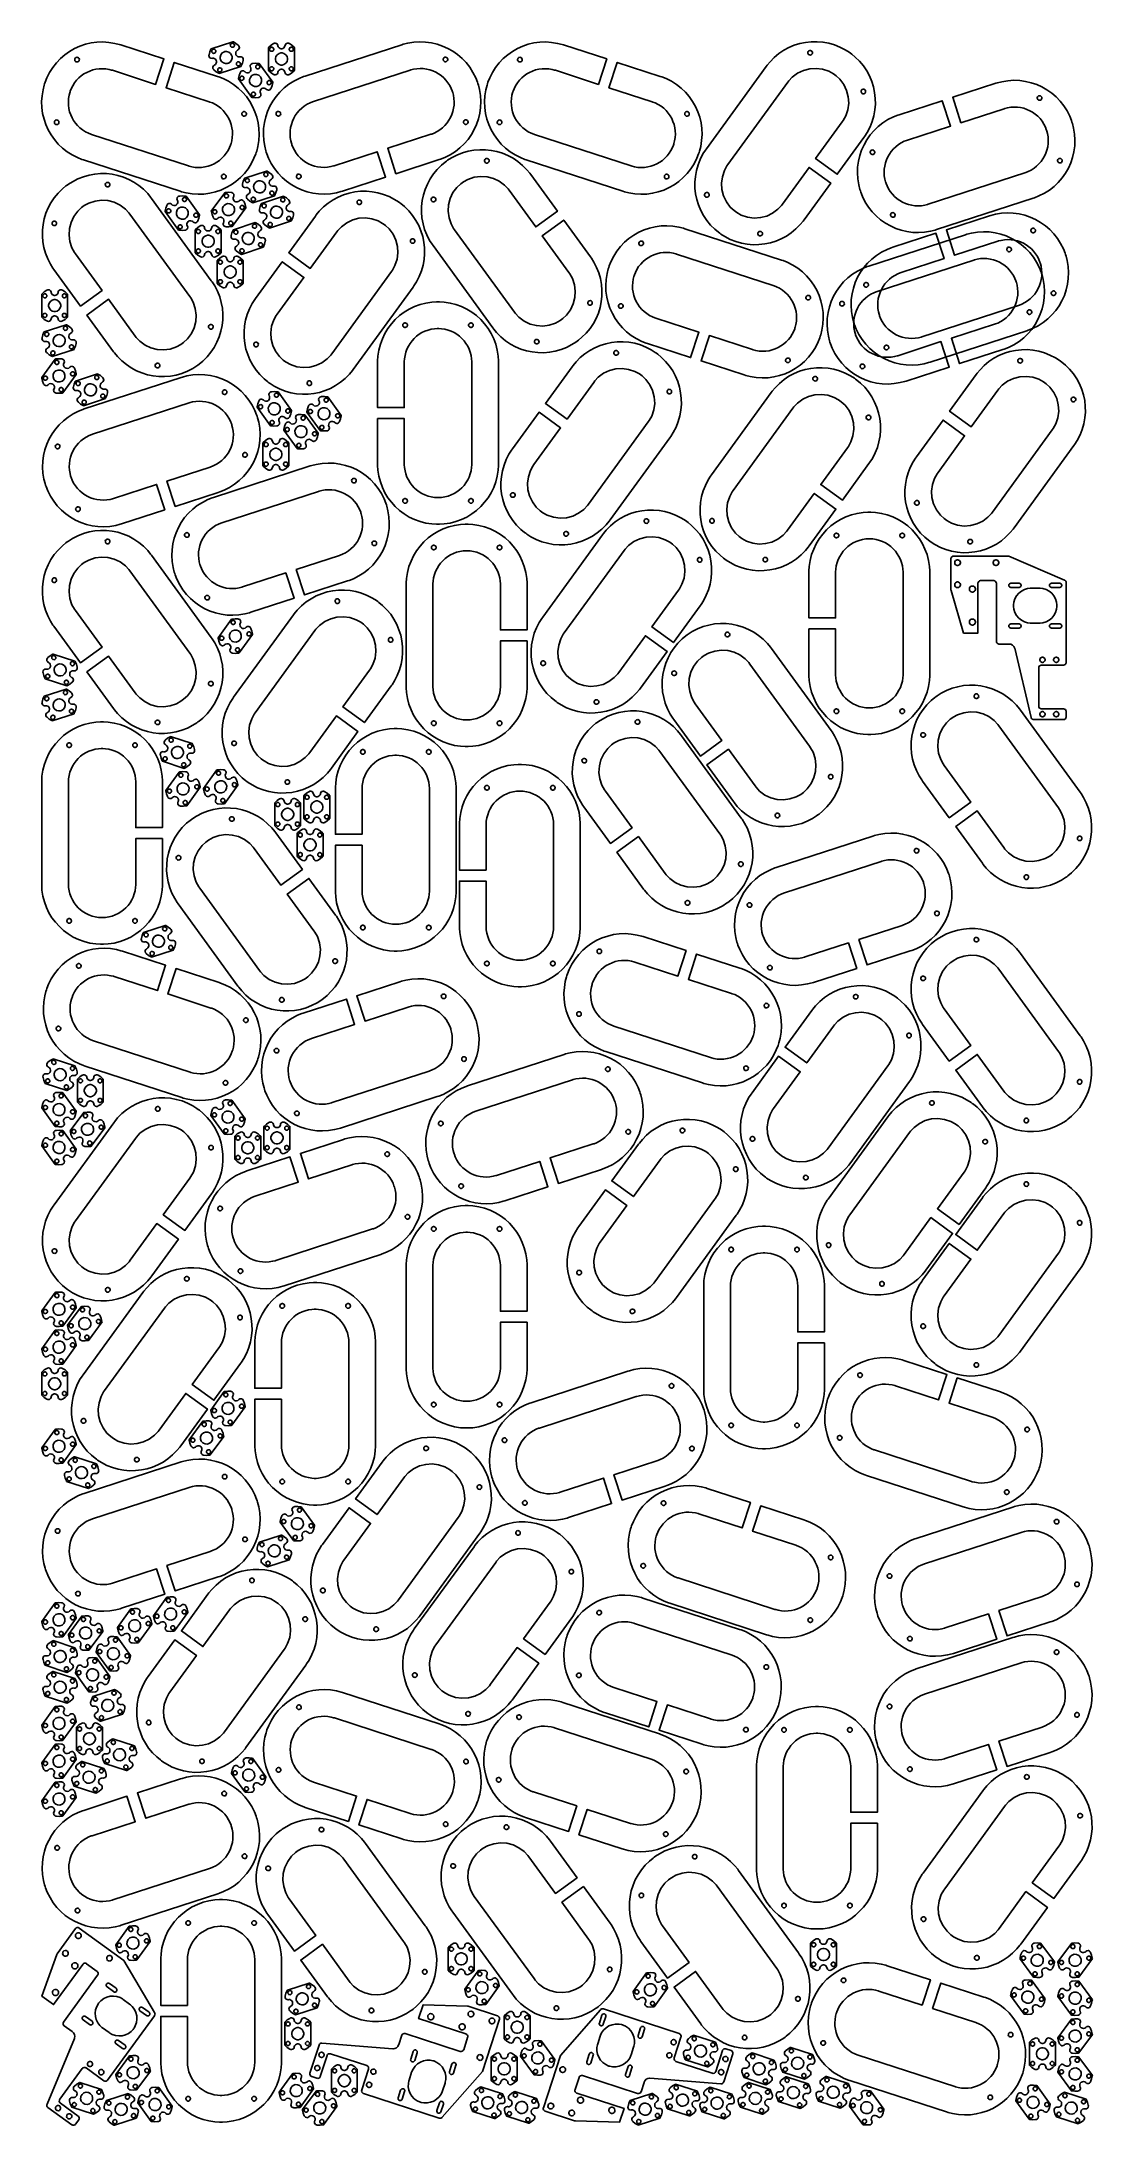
# Model space of a CAD drawing. Extents: x 0 to 47.8, y 0 to 94.9.
import ezdxf

# ---------------------------------------------------------------- set-up
doc = ezdxf.new("R2010")
doc.units = 0
doc.layers.get('0').update_dxf_attribs({"linetype": 'CONTINUOUS'})

msp = doc.modelspace()

# ---------------------------------------------------------------- linework, layer by layer
at = {"color": 0}
for points in [[(7.86643, 93.8075), (7.85721, 93.8033), (7.82004, 93.7711), (7.79736, 93.7275), (7.79546, 93.7175), (7.79351, 93.7076), (7.79818, 93.6588), (7.82058, 93.6149), (7.82758, 93.6076), (7.84581, 93.5885), (7.94743, 93.5046), (8.06114, 93.4381), (8.08544, 93.4275), (9.07611, 93.7493), (9.08957, 93.7722), (9.14247, 93.8929), (9.17535, 94.0204), (9.17888, 94.0467), (9.18018, 94.0567), (9.17258, 94.1053), (9.14757, 94.1476), (9.14019, 94.1544), (9.13276, 94.1614), (9.08882, 94.1833), (9.03976, 94.1875), (9.02989, 94.1856), (9.01546, 94.1825), (8.97006, 94.1846), (8.91553, 94.2043), (8.87142, 94.2419), (8.84733, 94.2806), (8.84283, 94.2944), (8.83826, 94.3085), (8.83507, 94.3539), (8.84864, 94.4103), (8.88112, 94.4583), (8.91672, 94.4867), (8.93012, 94.4926), (8.93929, 94.4968), (8.97651, 94.529), (8.99914, 94.5726), (9.00108, 94.5826), (9.00299, 94.5925), (8.99838, 94.6415), (8.97592, 94.6853), (8.96897, 94.6925), (8.95068, 94.7118), (8.84913, 94.7957), (8.7354, 94.8621), (8.7111, 94.8726), (7.72049, 94.5508), (7.70697, 94.5281), (7.65408, 94.4074), (7.62121, 94.2797), (7.61774, 94.2535), (7.61638, 94.2436), (7.62392, 94.195), (7.64893, 94.1525), (7.65636, 94.1457), (7.66374, 94.1388), (7.70774, 94.1168), (7.75672, 94.1126), (7.76665, 94.1146), (7.78103, 94.1175), (7.82644, 94.1157), (7.88097, 94.0958), (7.92507, 94.0582), (7.94917, 94.0196), (7.95372, 94.0057), (7.95822, 93.9917), (7.96143, 93.9464), (7.94786, 93.8899), (7.91542, 93.8418), (7.87978, 93.8135), (7.86643, 93.8075)], [(17.7231, 90.6576), (15.7592, 90.0196), (16.1346, 88.864), (18.0986, 89.5021), (18.1654, 89.5239), (18.3617, 89.6025), (18.6083, 89.7265), (18.8381, 89.8725), (19.0499, 90.0385), (19.2426, 90.2229), (19.4157, 90.4239), (19.5682, 90.6399), (19.699, 90.869), (19.8075, 91.1096), (19.8926, 91.3599), (19.9536, 91.6182), (19.9893, 91.8825), (19.9993, 92.1514), (19.9822, 92.4231), (19.9375, 92.6956), (19.8858, 92.9006), (19.8642, 92.9674), (19.8424, 93.0342), (19.7638, 93.2304), (19.6397, 93.4772), (19.4939, 93.7069), (19.3279, 93.9186), (19.1433, 94.1114), (18.9424, 94.2844), (18.7264, 94.4369), (18.4972, 94.5678), (18.2567, 94.6762), (18.0064, 94.7614), (17.7482, 94.8224), (17.4837, 94.8582), (17.2149, 94.8681), (16.9433, 94.8511), (16.6707, 94.8062), (16.4658, 94.7547), (16.399, 94.7329), (11.9956, 93.3022), (11.9287, 93.2806), (11.7325, 93.2018), (11.4857, 93.0778), (11.256, 92.9319), (11.0443, 92.7658), (10.8515, 92.5815), (10.6784, 92.3804), (10.5259, 92.1644), (10.3951, 91.9353), (10.2866, 91.6947), (10.2015, 91.4444), (10.1405, 91.1863), (10.1047, 90.9218), (10.0948, 90.6529), (10.1118, 90.3814), (10.1566, 90.1088), (10.2082, 89.9039), (10.23, 89.8369), (10.2517, 89.7701), (10.3303, 89.5739), (10.4543, 89.3271), (10.6002, 89.0975), (10.7662, 88.8857), (10.9507, 88.6929), (11.1518, 88.5199), (11.3677, 88.3674), (11.5968, 88.2365), (11.8375, 88.1281), (12.0877, 88.0429), (12.3459, 87.9819), (12.6103, 87.9462), (12.8792, 87.9363), (13.1508, 87.9533), (13.4233, 87.9981), (13.6283, 88.0497), (13.6952, 88.0714), (15.659, 88.7094), (15.2836, 89.865), (13.3197, 89.2269), (13.2824, 89.2147), (13.168, 89.186), (13.0158, 89.161), (12.8643, 89.1515), (12.7141, 89.1569), (12.5666, 89.1771), (12.4225, 89.2111), (12.2828, 89.2586), (12.1485, 89.3192), (12.0206, 89.3922), (11.9, 89.4772), (11.7878, 89.5739), (11.6848, 89.6815), (11.5921, 89.7997), (11.5107, 89.9279), (11.4415, 90.0657), (11.3976, 90.1751), (11.3855, 90.2125), (11.3733, 90.2497), (11.3445, 90.3642), (11.3195, 90.5164), (11.3101, 90.6679), (11.3155, 90.8179), (11.3356, 90.9656), (11.3696, 91.1097), (11.4171, 91.2494), (11.4777, 91.3837), (11.5507, 91.5117), (11.6358, 91.6322), (11.7324, 91.7443), (11.8401, 91.8474), (11.9582, 91.94), (12.0864, 92.0214), (12.2242, 92.0907), (12.3337, 92.1346), (12.371, 92.1467), (16.7744, 93.5774), (16.8117, 93.5896), (16.9261, 93.6183), (17.0782, 93.6433), (17.2299, 93.6528), (17.38, 93.6474), (17.5275, 93.6274), (17.6717, 93.5933), (17.8113, 93.5458), (17.9456, 93.4853), (18.0735, 93.4122), (18.194, 93.3271), (18.3063, 93.2304), (18.4092, 93.1228), (18.5019, 93.0047), (18.5833, 92.8765), (18.6525, 92.7387), (18.6964, 92.6292), (18.7086, 92.5918), (18.7207, 92.5546), (18.7496, 92.4401), (18.7746, 92.2881), (18.784, 92.1364), (18.7785, 91.9864), (18.7585, 91.8388), (18.7244, 91.6947), (18.6769, 91.555), (18.6164, 91.4207), (18.5433, 91.2928), (18.4583, 91.1722), (18.3617, 91.06), (18.254, 90.9571), (18.1358, 90.8643), (18.0076, 90.7829), (17.8699, 90.7138), (17.7604, 90.6699), (17.7231, 90.6576)], [(36.4574, 91.2228), (35.2436, 89.5521), (36.2267, 88.8379), (37.4404, 90.5086), (37.4817, 90.5654), (37.5942, 90.7444), (37.721, 90.9899), (37.821, 91.2428), (37.8947, 91.5017), (37.9424, 91.7642), (37.9642, 92.0286), (37.9606, 92.2929), (37.9317, 92.5553), (37.8781, 92.8136), (37.7999, 93.0661), (37.6974, 93.3108), (37.571, 93.5458), (37.4208, 93.7692), (37.2475, 93.9789), (37.0511, 94.1731), (36.8888, 94.3085), (36.8319, 94.3497), (36.775, 94.3911), (36.5961, 94.5036), (36.3507, 94.6304), (36.0978, 94.7304), (35.839, 94.8042), (35.5764, 94.8518), (35.3119, 94.8736), (35.0476, 94.87), (34.7854, 94.8411), (34.5271, 94.7875), (34.2744, 94.7093), (34.0297, 94.6068), (33.7947, 94.4804), (33.5714, 94.3304), (33.3617, 94.1569), (33.1675, 93.9606), (33.0321, 93.7983), (32.9908, 93.7414), (30.2693, 89.9957), (30.2281, 89.9387), (30.1156, 89.7599), (29.9887, 89.5144), (29.8886, 89.2614), (29.815, 89.0026), (29.7674, 88.7401), (29.7456, 88.4757), (29.7492, 88.2114), (29.7781, 87.949), (29.8317, 87.6907), (29.9099, 87.4382), (30.0124, 87.1935), (30.1388, 86.9585), (30.2888, 86.7351), (30.4622, 86.5254), (30.6586, 86.3313), (30.8208, 86.1958), (30.8778, 86.1544), (30.9346, 86.1132), (31.1135, 86.0007), (31.3589, 85.8739), (31.6119, 85.7738), (31.8707, 85.7001), (32.1332, 85.6525), (32.3976, 85.6307), (32.6619, 85.6343), (32.9243, 85.6632), (33.1826, 85.7168), (33.4353, 85.795), (33.6799, 85.8975), (33.915, 86.0239), (34.1382, 86.1739), (34.3479, 86.3474), (34.5422, 86.5437), (34.6776, 86.706), (34.719, 86.7629), (35.9328, 88.4335), (34.9497, 89.1476), (33.736, 87.4769), (33.6906, 87.4144), (33.5289, 87.245), (33.2872, 87.0646), (33.0194, 86.9368), (32.7343, 86.8632), (32.4403, 86.845), (32.1461, 86.8839), (31.8604, 86.9808), (31.6544, 87.0921), (31.5919, 87.1374), (31.5293, 87.1829), (31.3599, 87.3444), (31.1794, 87.5863), (31.0517, 87.8539), (30.9781, 88.1392), (30.9599, 88.4331), (30.9986, 88.7272), (31.0957, 89.0129), (31.2068, 89.219), (31.2522, 89.2815), (33.9738, 93.0272), (34.0192, 93.0899), (34.1808, 93.2592), (34.4225, 93.4397), (34.6903, 93.5675), (34.9754, 93.6411), (35.2693, 93.6592), (35.5635, 93.6206), (35.8492, 93.5235), (36.0553, 93.4124), (36.1178, 93.3668), (36.1804, 93.3214), (36.3497, 93.1599), (36.5303, 92.9181), (36.6581, 92.6503), (36.7317, 92.3651), (36.7497, 92.0712), (36.711, 91.7771), (36.614, 91.4914), (36.5028, 91.2853), (36.4574, 91.2228)], [(3.22433, 93.5689), (5.18826, 92.9308), (5.56375, 94.0863), (3.59978, 94.7244), (3.53288, 94.7463), (3.32796, 94.7979), (3.05539, 94.8426), (2.78381, 94.8596), (2.51492, 94.8497), (2.25054, 94.8139), (1.99235, 94.7529), (1.74208, 94.6678), (1.50151, 94.5593), (1.27235, 94.4285), (1.05637, 94.2761), (0.855306, 94.1029), (0.670899, 93.9101), (0.504883, 93.6985), (0.358996, 93.4688), (0.234972, 93.2219), (0.156304, 93.0257), (0.134603, 92.9589), (0.112847, 92.8919), (0.061198, 92.6871), (0.016439, 92.4144), (-0.000543, 92.1429), (0.009332, 91.874), (0.045139, 91.6096), (0.10612, 91.3514), (0.191243, 91.1013), (0.299696, 90.8606), (0.430556, 90.6314), (0.583008, 90.4154), (0.756076, 90.2144), (0.948947, 90.03), (1.16064, 89.8639), (1.39035, 89.7181), (1.63715, 89.594), (1.83333, 89.5154), (1.90022, 89.4936), (6.3036, 88.0629), (6.37044, 88.0411), (6.57536, 87.9896), (6.84793, 87.9447), (7.11951, 87.9278), (7.3884, 87.9376), (7.65278, 87.9735), (7.91103, 88.0344), (8.16124, 88.1196), (8.40186, 88.2281), (8.63097, 88.3589), (8.84694, 88.5114), (9.04801, 88.6844), (9.23247, 88.8772), (9.39849, 89.089), (9.54438, 89.3188), (9.66835, 89.5654), (9.74701, 89.7617), (9.76878, 89.8285), (9.79047, 89.8953), (9.84213, 90.1003), (9.88687, 90.3729), (9.90386, 90.6444), (9.89399, 90.9133), (9.85818, 91.1778), (9.79719, 91.436), (9.71208, 91.6863), (9.60363, 91.9268), (9.47276, 92.156), (9.32032, 92.3719), (9.14725, 92.5729), (8.95443, 92.7575), (8.74274, 92.9235), (8.51303, 93.0693), (8.26622, 93.1933), (8.07004, 93.2719), (8.00319, 93.2936), (6.03928, 93.9318), (5.66379, 92.7763), (7.62771, 92.1382), (7.66499, 92.1261), (7.77453, 92.0822), (7.91228, 92.0129), (8.04047, 91.9315), (8.15864, 91.8388), (8.26628, 91.7358), (8.3629, 91.6236), (8.44797, 91.5031), (8.52106, 91.3751), (8.5816, 91.2408), (8.62913, 91.1013), (8.66314, 90.9571), (8.68317, 90.8096), (8.68864, 90.6594), (8.67919, 90.5078), (8.65419, 90.3557), (8.62537, 90.2413), (8.61328, 90.2039), (8.60113, 90.1667), (8.55724, 90.0571), (8.48801, 89.9194), (8.40657, 89.7911), (8.31386, 89.6731), (8.21094, 89.5654), (8.09868, 89.4688), (7.97814, 89.3837), (7.85026, 89.3106), (7.71593, 89.25), (7.57622, 89.2025), (7.43212, 89.1686), (7.28456, 89.1486), (7.13444, 89.1431), (6.98286, 89.1525), (6.83074, 89.1775), (6.71631, 89.2064), (6.67904, 89.2185), (2.27567, 90.6492), (2.23833, 90.6612), (2.12879, 90.7051), (1.99104, 90.7744), (1.86285, 90.8558), (1.74468, 90.9486), (1.63704, 91.0515), (1.54042, 91.1638), (1.45535, 91.2843), (1.38227, 91.4122), (1.32172, 91.5465), (1.2742, 91.6863), (1.24023, 91.8303), (1.22022, 91.9779), (1.21468, 92.1279), (1.22418, 92.2796), (1.24913, 92.4317), (1.27799, 92.5461), (1.29015, 92.5833), (1.30225, 92.6207), (1.34614, 92.7303), (1.41536, 92.8681), (1.49681, 92.9963), (1.58946, 93.1143), (1.69239, 93.2219), (1.80464, 93.3186), (1.92518, 93.4037), (2.05311, 93.4768), (2.18739, 93.5374), (2.3271, 93.5849), (2.47119, 93.6187), (2.61876, 93.6389), (2.76887, 93.6443), (2.92046, 93.6349), (3.0726, 93.6099), (3.18701, 93.5811), (3.22433, 93.5689)], [(1.64344, 94.1563), (1.6531, 94.1531), (1.67974, 94.1357), (1.70454, 94.104), (1.7156, 94.0653), (1.71403, 94.0336), (1.71089, 94.0239), (1.70768, 94.0142), (1.69038, 93.9876), (1.65864, 93.9628), (1.61996, 93.9517), (1.58826, 93.9533), (1.57856, 93.9564), (1.56879, 93.9596), (1.54221, 93.9769), (1.51742, 94.0087), (1.50629, 94.0474), (1.50797, 94.079), (1.51113, 94.0888), (1.51426, 94.0985), (1.53157, 94.1251), (1.56332, 94.1499), (1.602, 94.161), (1.63368, 94.1593), (1.64344, 94.1563)], [(7.866, 94.3469), (7.85732, 94.3442), (7.829, 94.3426), (7.79443, 94.3525), (7.76611, 94.3747), (7.75065, 94.3985), (7.74789, 94.4071), (7.74507, 94.4157), (7.7436, 94.444), (7.75347, 94.4786), (7.77561, 94.5069), (7.79937, 94.5224), (7.80806, 94.5251), (7.81668, 94.5281), (7.845, 94.5294), (7.87956, 94.5196), (7.90788, 94.4975), (7.92333, 94.4737), (7.92617, 94.465), (7.92893, 94.4564), (7.93039, 94.4281), (7.92051, 94.3935), (7.89839, 94.3653), (7.87463, 94.3497), (7.866, 94.3469)], [(8.48329, 93.8885), (8.45785, 93.8803), (8.37478, 93.876), (8.27344, 93.905), (8.19037, 93.97), (8.14501, 94.0397), (8.13678, 94.0651), (8.12847, 94.0906), (8.12418, 94.1736), (8.15326, 94.275), (8.21815, 94.3581), (8.28787, 94.4033), (8.31332, 94.4117), (8.33871, 94.4199), (8.42176, 94.4242), (8.52311, 94.3951), (8.60618, 94.3301), (8.65153, 94.2606), (8.65983, 94.235), (8.66808, 94.2096), (8.67231, 94.1265), (8.64328, 94.0253), (8.5784, 93.9422), (8.50874, 93.8968), (8.48329, 93.8885)], [(8.71322, 94.6222), (8.70454, 94.6193), (8.67622, 94.6179), (8.64171, 94.6278), (8.61339, 94.65), (8.59788, 94.6737), (8.59511, 94.6824), (8.59229, 94.691), (8.59082, 94.7193), (8.60069, 94.7539), (8.62289, 94.7822), (8.64665, 94.7976), (8.65533, 94.8004), (8.66396, 94.8033), (8.69228, 94.8047), (8.72683, 94.7949), (8.7551, 94.7728), (8.77061, 94.749), (8.77344, 94.7403), (8.77621, 94.7317), (8.77767, 94.7033), (8.76779, 94.6687), (8.74561, 94.6406), (8.72185, 94.625), (8.71322, 94.6222)], [(8.9885, 93.775), (8.97982, 93.7721), (8.9515, 93.7707), (8.91699, 93.7806), (8.88867, 93.8028), (8.87315, 93.8265), (8.87039, 93.8351), (8.86757, 93.8438), (8.8661, 93.8721), (8.87597, 93.9067), (8.89817, 93.935), (8.92193, 93.9504), (8.93061, 93.9532), (8.93924, 93.9561), (8.96756, 93.9575), (9.00211, 93.9476), (9.03039, 93.9256), (9.0459, 93.9018), (9.04872, 93.8931), (9.05149, 93.8844), (9.05296, 93.8561), (9.04308, 93.8215), (9.02089, 93.7932), (8.99713, 93.7778), (8.9885, 93.775)], [(10.7581, 94.6957), (10.757, 94.7057), (10.7378, 94.7511), (10.7033, 94.7861), (10.6945, 94.791), (10.6857, 94.7958), (10.6376, 94.8065), (10.5891, 94.7989), (10.58, 94.7944), (10.5561, 94.7831), (10.4449, 94.7124), (10.3465, 94.6247), (10.329, 94.6049), (10.329, 93.5632), (10.3465, 93.5433), (10.4449, 93.4558), (10.5561, 93.385), (10.58, 93.3736), (10.5891, 93.3693), (10.6376, 93.3615), (10.6857, 93.3722), (10.6945, 93.3771), (10.7033, 93.3819), (10.7378, 93.4169), (10.757, 93.4624), (10.7581, 93.4724), (10.7598, 93.4869), (10.7756, 93.5296), (10.8113, 93.5753), (10.8608, 93.6057), (10.9049, 93.6165), (10.9196, 93.6165), (10.9342, 93.6165), (10.9783, 93.6057), (11.0278, 93.5753), (11.0635, 93.5296), (11.0794, 93.4869), (11.0811, 93.4724), (11.0822, 93.4624), (11.1013, 93.4169), (11.1358, 93.3819), (11.1447, 93.3771), (11.1535, 93.3722), (11.2015, 93.3615), (11.2501, 93.3693), (11.2592, 93.3736), (11.283, 93.385), (11.3942, 93.4558), (11.4926, 93.5433), (11.5101, 93.5632), (11.5101, 94.6049), (11.4926, 94.6247), (11.3942, 94.7124), (11.283, 94.7831), (11.2592, 94.7944), (11.2501, 94.7989), (11.2015, 94.8065), (11.1535, 94.7958), (11.1447, 94.791), (11.1358, 94.7861), (11.1013, 94.7511), (11.0822, 94.7057), (11.0811, 94.6957), (11.0794, 94.6811), (11.0635, 94.6385), (11.0278, 94.5928), (10.9783, 94.5625), (10.9342, 94.5514), (10.9196, 94.5514), (10.9049, 94.5514), (10.8608, 94.5625), (10.8113, 94.5928), (10.7756, 94.6385), (10.7598, 94.6811), (10.7581, 94.6957)], [(10.3804, 94.5294), (10.3804, 94.5386), (10.3878, 94.566), (10.4079, 94.5957), (10.4377, 94.6158), (10.465, 94.6232), (10.4742, 94.6232), (10.4833, 94.6232), (10.5106, 94.6158), (10.5404, 94.5957), (10.5605, 94.566), (10.5679, 94.5386), (10.5679, 94.5294), (10.5679, 94.5203), (10.5605, 94.4931), (10.5404, 94.4632), (10.5106, 94.4431), (10.4833, 94.4357), (10.4742, 94.4357), (10.465, 94.4357), (10.4377, 94.4431), (10.4079, 94.4632), (10.3878, 94.4931), (10.3804, 94.5203), (10.3804, 94.5294)], [(10.6446, 94.084), (10.6446, 94.1108), (10.6662, 94.1911), (10.7251, 94.2785), (10.8126, 94.3374), (10.8928, 94.359), (10.9196, 94.359), (10.9463, 94.359), (11.0266, 94.3374), (11.114, 94.2785), (11.173, 94.1911), (11.1946, 94.1108), (11.1946, 94.084), (11.1946, 94.0572), (11.173, 93.9769), (11.114, 93.8896), (11.0266, 93.8307), (10.9463, 93.809), (10.9196, 93.809), (10.8928, 93.809), (10.8126, 93.8307), (10.7251, 93.8896), (10.6662, 93.9769), (10.6446, 94.0572), (10.6446, 94.084)], [(11.2713, 94.5294), (11.2713, 94.5386), (11.2786, 94.566), (11.2987, 94.5957), (11.3285, 94.6158), (11.3558, 94.6232), (11.365, 94.6232), (11.3741, 94.6232), (11.4015, 94.6158), (11.4313, 94.5957), (11.4514, 94.566), (11.4588, 94.5386), (11.4588, 94.5294), (11.4588, 94.5203), (11.4514, 94.4931), (11.4313, 94.4632), (11.4015, 94.4431), (11.3741, 94.4357), (11.365, 94.4357), (11.3558, 94.4357), (11.3285, 94.4431), (11.2987, 94.4632), (11.2786, 94.4931), (11.2713, 94.5203), (11.2713, 94.5294)], [(18.4201, 93.965), (18.4104, 93.9618), (18.3788, 93.9601), (18.34, 93.9713), (18.3083, 93.996), (18.2911, 94.0226), (18.2879, 94.0324), (18.2847, 94.0421), (18.2831, 94.0738), (18.2942, 94.1125), (18.3189, 94.1442), (18.3456, 94.1615), (18.3553, 94.1647), (18.365, 94.1678), (18.3967, 94.1694), (18.4354, 94.1583), (18.4671, 94.1336), (18.4844, 94.1071), (18.4876, 94.0972), (18.4908, 94.0875), (18.4924, 94.0558), (18.4813, 94.0171), (18.4565, 93.9854), (18.4299, 93.9681), (18.4201, 93.965)], [(23.3922, 93.5689), (25.3561, 92.9308), (25.7317, 94.0863), (23.7678, 94.7244), (23.7008, 94.7463), (23.496, 94.7979), (23.2233, 94.8426), (22.9518, 94.8596), (22.6829, 94.8497), (22.4185, 94.8139), (22.1603, 94.7529), (21.91, 94.6678), (21.6694, 94.5593), (21.4403, 94.4285), (21.2243, 94.2761), (21.0232, 94.1029), (20.8388, 93.9101), (20.6728, 93.6985), (20.5269, 93.4688), (20.4029, 93.2219), (20.3242, 93.0257), (20.3025, 92.9589), (20.2807, 92.8919), (20.2292, 92.6871), (20.1843, 92.4144), (20.1674, 92.1429), (20.1772, 91.874), (20.2131, 91.6096), (20.274, 91.3514), (20.3592, 91.1013), (20.4676, 90.8606), (20.5985, 90.6314), (20.751, 90.4154), (20.924, 90.2144), (21.1168, 90.03), (21.3286, 89.8639), (21.5583, 89.7181), (21.805, 89.594), (22.0012, 89.5154), (22.0682, 89.4936), (26.4715, 88.0629), (26.5383, 88.0411), (26.7433, 87.9896), (27.0158, 87.9447), (27.2875, 87.9278), (27.5563, 87.9376), (27.8207, 87.9735), (28.0789, 88.0344), (28.3292, 88.1196), (28.5697, 88.2281), (28.7989, 88.3589), (29.0149, 88.5114), (29.216, 88.6844), (29.4004, 88.8772), (29.5664, 89.089), (29.7124, 89.3188), (29.8362, 89.5654), (29.915, 89.7617), (29.9368, 89.8285), (29.9585, 89.8953), (30.0101, 90.1003), (30.0549, 90.3729), (30.0718, 90.6444), (30.0619, 90.9133), (30.0261, 91.1778), (29.9651, 91.436), (29.88, 91.6863), (29.7715, 91.9268), (29.6407, 92.156), (29.4882, 92.3719), (29.3151, 92.5729), (29.1224, 92.7575), (28.9107, 92.9235), (28.681, 93.0693), (28.4342, 93.1933), (28.2379, 93.2719), (28.1711, 93.2936), (26.2072, 93.9318), (25.8317, 92.7763), (27.7957, 92.1382), (27.8329, 92.1261), (27.9425, 92.0822), (28.0801, 92.0129), (28.2085, 91.9315), (28.3267, 91.8388), (28.4343, 91.7358), (28.5308, 91.6236), (28.616, 91.5031), (28.689, 91.3751), (28.7494, 91.2408), (28.7971, 91.1013), (28.8311, 90.9571), (28.8511, 90.8096), (28.8565, 90.6594), (28.8471, 90.5078), (28.8221, 90.3557), (28.7933, 90.2413), (28.7813, 90.2039), (28.769, 90.1667), (28.7251, 90.0571), (28.656, 89.9194), (28.5744, 89.7911), (28.4818, 89.6731), (28.3789, 89.5654), (28.2667, 89.4688), (28.1461, 89.3837), (28.0182, 89.3106), (27.8839, 89.25), (27.7442, 89.2025), (27.6, 89.1686), (27.4525, 89.1486), (27.3024, 89.1431), (27.1508, 89.1525), (26.9986, 89.1775), (26.8842, 89.2064), (26.8469, 89.2185), (22.4436, 90.6492), (22.4063, 90.6612), (22.2967, 90.7051), (22.159, 90.7744), (22.0307, 90.8558), (21.9126, 90.9486), (21.805, 91.0515), (21.7083, 91.1638), (21.6233, 91.2843), (21.5501, 91.4122), (21.4896, 91.5465), (21.4421, 91.6863), (21.4082, 91.8303), (21.3882, 91.9779), (21.3826, 92.1279), (21.3921, 92.2796), (21.4171, 92.4317), (21.446, 92.5461), (21.4581, 92.5833), (21.4701, 92.6207), (21.514, 92.7303), (21.5833, 92.8681), (21.6647, 92.9963), (21.7574, 93.1143), (21.8603, 93.2219), (21.9725, 93.3186), (22.0931, 93.4037), (22.221, 93.4768), (22.3553, 93.5374), (22.495, 93.5849), (22.6392, 93.6187), (22.7867, 93.6389), (22.9368, 93.6443), (23.0883, 93.6349), (23.2406, 93.6099), (23.3549, 93.5811), (23.3922, 93.5689)], [(21.8114, 94.1563), (21.821, 94.1531), (21.8476, 94.1357), (21.8725, 94.104), (21.8836, 94.0653), (21.8819, 94.0336), (21.8788, 94.0239), (21.8756, 94.0142), (21.8583, 93.9876), (21.8265, 93.9628), (21.7879, 93.9517), (21.7562, 93.9533), (21.7465, 93.9564), (21.7367, 93.9596), (21.7101, 93.9769), (21.6853, 94.0087), (21.6742, 94.0474), (21.6758, 94.079), (21.679, 94.0888), (21.6822, 94.0985), (21.6994, 94.1251), (21.7313, 94.1499), (21.7699, 94.161), (21.8015, 94.1593), (21.8114, 94.1563)], [(35.0774, 94.3082), (35.0714, 94.2999), (35.0467, 94.28), (35.0089, 94.2661), (34.9686, 94.2676), (34.939, 94.279), (34.9308, 94.285), (34.9225, 94.291), (34.9025, 94.3157), (34.8888, 94.3535), (34.8901, 94.3938), (34.9015, 94.4233), (34.9075, 94.4315), (34.9135, 94.4399), (34.9382, 94.4599), (34.976, 94.4736), (35.0162, 94.4722), (35.0458, 94.4608), (35.0542, 94.4549), (35.0625, 94.4489), (35.0824, 94.4242), (35.0961, 94.3864), (35.0947, 94.3461), (35.0833, 94.3165), (35.0774, 94.3082)], [(8.14128, 93.4997), (8.1326, 93.4968), (8.10428, 93.4954), (8.06976, 93.5053), (8.04144, 93.5275), (8.02593, 93.5512), (8.02317, 93.5599), (8.02035, 93.5685), (8.01888, 93.5968), (8.02875, 93.6314), (8.05089, 93.6597), (8.07465, 93.6751), (8.08333, 93.6779), (8.09196, 93.6808), (8.12028, 93.6822), (8.15483, 93.6724), (8.18317, 93.6503), (8.19863, 93.6265), (8.20144, 93.6178), (8.20421, 93.6092), (8.20568, 93.5808), (8.19581, 93.5463), (8.17367, 93.5179), (8.1499, 93.5025), (8.14128, 93.4997)], [(10.2297, 92.7064), (10.2364, 92.699), (10.2785, 92.6736), (10.3271, 92.6656), (10.3371, 92.6667), (10.3472, 92.6679), (10.3923, 92.6875), (10.427, 92.7224), (10.4318, 92.7312), (10.4444, 92.7546), (10.4927, 92.8771), (10.5209, 93.0058), (10.5234, 93.0321), (9.91114, 93.8749), (9.88525, 93.8807), (9.75418, 93.8936), (9.62267, 93.8856), (9.59668, 93.8807), (9.58669, 93.8789), (9.54281, 93.8567), (9.51025, 93.8197), (9.50603, 93.8106), (9.50174, 93.8014), (9.49442, 93.7528), (9.50558, 93.7049), (9.51058, 93.6961), (9.51779, 93.6833), (9.53, 93.6396), (9.528, 93.5817), (9.50581, 93.5281), (9.47661, 93.4932), (9.46474, 93.4846), (9.45285, 93.476), (9.41069, 93.4589), (9.35286, 93.4543), (9.2971, 93.4704), (9.25922, 93.4956), (9.24935, 93.5063), (9.24251, 93.5138), (9.20042, 93.5392), (9.15192, 93.5472), (9.14188, 93.546), (9.13183, 93.5449), (9.08669, 93.5253), (9.05197, 93.4904), (9.04719, 93.4815), (9.03456, 93.4582), (8.98622, 93.3357), (8.95811, 93.2069), (8.95562, 93.1806), (9.56788, 92.3379), (9.59369, 92.3321), (9.72478, 92.3192), (9.85628, 92.3272), (9.88232, 92.3321), (9.89225, 92.3339), (9.93608, 92.3561), (9.96864, 92.3929), (9.97293, 92.4021), (9.97715, 92.4112), (9.98454, 92.46), (9.97336, 92.5078), (9.96838, 92.5167), (9.9611, 92.5294), (9.94889, 92.5732), (9.9509, 92.6313), (9.9731, 92.6847), (10.0023, 92.7196), (10.0142, 92.7282), (10.0261, 92.7368), (10.0682, 92.7539), (10.1261, 92.7585), (10.1818, 92.7424), (10.2197, 92.7172), (10.2297, 92.7064)], [(9.19314, 93.26), (9.19846, 93.2526), (9.20861, 93.2263), (9.20985, 93.1903), (9.1976, 93.1565), (9.17979, 93.1344), (9.17242, 93.129), (9.16504, 93.1238), (9.13857, 93.1136), (9.10265, 93.1124), (9.0689, 93.1246), (9.04682, 93.1425), (9.0415, 93.1499), (9.03614, 93.1572), (9.02599, 93.1836), (9.02474, 93.2196), (9.037, 93.2533), (9.05485, 93.2754), (9.06222, 93.2807), (9.06956, 93.2861), (9.09603, 93.2963), (9.132, 93.2975), (9.16575, 93.2853), (9.18778, 93.2674), (9.19314, 93.26)], [(9.96197, 93.2681), (9.97765, 93.2464), (10.0074, 93.1687), (10.0111, 93.0633), (9.97504, 92.9643), (9.92279, 92.8996), (9.90115, 92.8839), (9.8795, 92.8682), (9.80181, 92.8385), (9.69646, 92.8347), (9.59739, 92.8708), (9.53271, 92.9231), (9.51704, 92.9447), (9.50131, 92.9664), (9.47157, 93.044), (9.46783, 93.1494), (9.5039, 93.2485), (9.55621, 93.3132), (9.57785, 93.3289), (9.5995, 93.3446), (9.67714, 93.3743), (9.7825, 93.3781), (9.88157, 93.3419), (9.94624, 93.2897), (9.96197, 93.2681)], [(9.9139, 93.7836), (9.91922, 93.7763), (9.92931, 93.7499), (9.93061, 93.7139), (9.91829, 93.6801), (9.9005, 93.6581), (9.89312, 93.6526), (9.88574, 93.6474), (9.85926, 93.6372), (9.82335, 93.636), (9.78961, 93.6483), (9.76753, 93.6661), (9.76221, 93.6735), (9.75683, 93.6808), (9.74669, 93.7074), (9.74544, 93.7432), (9.75771, 93.7769), (9.77556, 93.799), (9.78293, 93.8043), (9.79025, 93.8097), (9.81674, 93.8199), (9.85271, 93.8211), (9.88644, 93.8089), (9.90853, 93.791), (9.9139, 93.7836)], [(10.4375, 93.0629), (10.4428, 93.0556), (10.453, 93.0292), (10.4542, 92.9932), (10.4419, 92.9594), (10.4242, 92.9374), (10.4168, 92.9319), (10.4094, 92.9267), (10.3829, 92.9165), (10.3469, 92.9153), (10.3132, 92.9276), (10.2911, 92.9454), (10.2858, 92.9528), (10.2804, 92.9601), (10.2703, 92.9867), (10.269, 93.0225), (10.2814, 93.0562), (10.2992, 93.0783), (10.3066, 93.0836), (10.3139, 93.089), (10.3404, 93.0992), (10.3763, 93.1004), (10.41, 93.0882), (10.4321, 93.0703), (10.4375, 93.0629)], [(10.3804, 93.6386), (10.3804, 93.6478), (10.3878, 93.6751), (10.4079, 93.7049), (10.4377, 93.725), (10.465, 93.7324), (10.4742, 93.7324), (10.4833, 93.7324), (10.5106, 93.725), (10.5404, 93.7049), (10.5605, 93.6751), (10.5679, 93.6478), (10.5679, 93.6386), (10.5679, 93.6294), (10.5605, 93.6021), (10.5404, 93.5724), (10.5106, 93.5522), (10.4833, 93.5449), (10.4742, 93.5449), (10.465, 93.5449), (10.4377, 93.5522), (10.4079, 93.5724), (10.3878, 93.6021), (10.3804, 93.6294), (10.3804, 93.6386)], [(11.2713, 93.6386), (11.2713, 93.6478), (11.2786, 93.6751), (11.2987, 93.7049), (11.3285, 93.725), (11.3558, 93.7324), (11.365, 93.7324), (11.3741, 93.7324), (11.4015, 93.725), (11.4313, 93.7049), (11.4514, 93.6751), (11.4588, 93.6478), (11.4588, 93.6386), (11.4588, 93.6294), (11.4514, 93.6021), (11.4313, 93.5724), (11.4015, 93.5522), (11.3741, 93.5449), (11.365, 93.5449), (11.3558, 93.5449), (11.3285, 93.5522), (11.2987, 93.5724), (11.2786, 93.6021), (11.2713, 93.6294), (11.2713, 93.6386)], [(39.4249, 90.3922), (41.3889, 91.0304), (41.0133, 92.186), (39.0494, 91.5478), (38.9825, 91.5261), (38.7864, 91.4474), (38.5396, 91.3235), (38.3099, 91.1775), (38.0982, 91.0115), (37.9053, 90.8271), (37.7322, 90.626), (37.5799, 90.41), (37.4489, 90.1808), (37.3406, 89.9403), (37.2553, 89.69), (37.1944, 89.4318), (37.1585, 89.1674), (37.1486, 88.8986), (37.1657, 88.6269), (37.2104, 88.3544), (37.2621, 88.1494), (37.2837, 88.0826), (37.3056, 88.0157), (37.3842, 87.8196), (37.5082, 87.5728), (37.654, 87.3431), (37.8201, 87.1314), (38.0044, 86.9385), (38.2056, 86.7654), (38.4215, 86.6131), (38.6507, 86.4821), (38.8912, 86.3738), (39.1415, 86.2886), (39.3999, 86.2276), (39.6642, 86.1918), (39.9331, 86.1819), (40.2046, 86.1989), (40.4772, 86.2436), (40.6822, 86.2953), (40.749, 86.3169), (45.1524, 87.7478), (45.2193, 87.7694), (45.4154, 87.8482), (45.6622, 87.9722), (45.8919, 88.1181), (46.1036, 88.284), (46.2964, 88.4685), (46.4696, 88.6696), (46.6219, 88.8856), (46.7529, 89.1147), (46.8614, 89.3553), (46.9464, 89.6056), (47.0074, 89.8637), (47.0432, 90.1282), (47.0531, 90.3971), (47.0361, 90.6686), (46.9914, 90.9413), (46.9397, 91.1461), (46.9181, 91.2129), (46.8963, 91.2799), (46.8176, 91.476), (46.6936, 91.7228), (46.5476, 91.9525), (46.3817, 92.1642), (46.1972, 92.3571), (45.9963, 92.5301), (45.7803, 92.6825), (45.5511, 92.8135), (45.3106, 92.9219), (45.0603, 93.0071), (44.8019, 93.0679), (44.5376, 93.1039), (44.2688, 93.1137), (43.9971, 93.0967), (43.7246, 93.0519), (43.5196, 93.0003), (43.4528, 92.9786), (41.4889, 92.3404), (41.8643, 91.1849), (43.8283, 91.8231), (43.8656, 91.8351), (43.98, 91.864), (44.1321, 91.889), (44.2837, 91.8985), (44.4338, 91.8929), (44.5814, 91.8729), (44.7254, 91.8389), (44.8651, 91.7914), (44.9994, 91.7308), (45.1274, 91.6578), (45.2479, 91.5726), (45.3601, 91.4761), (45.4631, 91.3685), (45.5558, 91.2503), (45.6372, 91.1221), (45.7064, 90.9843), (45.7503, 90.8747), (45.7625, 90.8375), (45.7746, 90.8001), (45.8035, 90.6858), (45.8283, 90.5336), (45.8379, 90.3821), (45.8324, 90.2319), (45.8124, 90.0843), (45.7783, 89.9403), (45.7308, 89.8006), (45.6703, 89.6663), (45.5972, 89.5383), (45.5122, 89.4178), (45.4156, 89.3056), (45.3079, 89.2026), (45.1897, 89.11), (45.0615, 89.0285), (44.9238, 88.9593), (44.8143, 88.9154), (44.7769, 88.9033), (40.3736, 87.4725), (40.3362, 87.4604), (40.2218, 87.4315), (40.0697, 87.4065), (39.9181, 87.3971), (39.7681, 87.4026), (39.6204, 87.4226), (39.4763, 87.4567), (39.3365, 87.5042), (39.2024, 87.5647), (39.0744, 87.6378), (38.9539, 87.7229), (38.8417, 87.8194), (38.7386, 87.9271), (38.646, 88.0453), (38.5646, 88.1735), (38.4953, 88.3113), (38.4514, 88.4208), (38.4393, 88.4581), (38.4272, 88.4954), (38.3983, 88.6099), (38.3733, 88.7619), (38.3639, 88.9135), (38.3694, 89.0636), (38.3894, 89.2113), (38.4233, 89.3553), (38.471, 89.495), (38.5315, 89.6293), (38.6046, 89.7572), (38.6896, 89.8778), (38.7863, 89.99), (38.8939, 90.0929), (39.0121, 90.1856), (39.1403, 90.2671), (39.2781, 90.3363), (39.3875, 90.3801), (39.4249, 90.3922)], [(9.71679, 92.5393), (9.72211, 92.5319), (9.73226, 92.5054), (9.73351, 92.4696), (9.72125, 92.4358), (9.70344, 92.4138), (9.69607, 92.4083), (9.68869, 92.4031), (9.66222, 92.3929), (9.62625, 92.3917), (9.5925, 92.4039), (9.57042, 92.4218), (9.56511, 92.429), (9.55974, 92.4365), (9.54958, 92.4629), (9.54833, 92.4989), (9.5606, 92.5326), (9.57844, 92.5547), (9.58583, 92.56), (9.59315, 92.5654), (9.61962, 92.5756), (9.6556, 92.5768), (9.68935, 92.5644), (9.71143, 92.5467), (9.71679, 92.5393)], [(37.5044, 92.5449), (37.4985, 92.5365), (37.4738, 92.5167), (37.436, 92.5028), (37.3957, 92.5042), (37.3661, 92.5157), (37.3578, 92.5215), (37.3494, 92.5276), (37.3296, 92.5524), (37.3158, 92.5901), (37.3172, 92.6304), (37.3286, 92.66), (37.3346, 92.6682), (37.3406, 92.6765), (37.3653, 92.6965), (37.4031, 92.7103), (37.4433, 92.7089), (37.4729, 92.6975), (37.4812, 92.6915), (37.4894, 92.6856), (37.5094, 92.6608), (37.5232, 92.6229), (37.5218, 92.5828), (37.5104, 92.5531), (37.5044, 92.5449)], [(45.4092, 92.4103), (45.4189, 92.4135), (45.4506, 92.4151), (45.4893, 92.404), (45.521, 92.3792), (45.5383, 92.3526), (45.5415, 92.3429), (45.5446, 92.3332), (45.5463, 92.3015), (45.5351, 92.2628), (45.5104, 92.2311), (45.4838, 92.2138), (45.474, 92.2106), (45.4643, 92.2074), (45.4326, 92.2058), (45.3939, 92.2169), (45.3622, 92.2417), (45.3449, 92.2683), (45.3418, 92.2781), (45.3386, 92.2878), (45.3369, 92.3194), (45.3481, 92.3582), (45.3728, 92.3899), (45.3994, 92.4071), (45.4092, 92.4103)], [(0.716417, 91.3031), (0.726074, 91.2999), (0.752713, 91.2825), (0.777453, 91.2508), (0.788574, 91.2121), (0.786947, 91.1804), (0.7838, 91.1707), (0.780653, 91.161), (0.763292, 91.1344), (0.731608, 91.1096), (0.692871, 91.0985), (0.661187, 91.1001), (0.651476, 91.1033), (0.64171, 91.1064), (0.615126, 91.1238), (0.590386, 91.1556), (0.579264, 91.1942), (0.580946, 91.226), (0.584093, 91.2356), (0.58724, 91.2453), (0.604546, 91.2719), (0.636231, 91.2967), (0.674968, 91.3078), (0.706651, 91.3061), (0.716417, 91.3031)], [(9.2519, 91.684), (9.26156, 91.6808), (9.28819, 91.6636), (9.31299, 91.6319), (9.32406, 91.5932), (9.32243, 91.5615), (9.31928, 91.5518), (9.31614, 91.5421), (9.29878, 91.5154), (9.26708, 91.4907), (9.2284, 91.4796), (9.19672, 91.4811), (9.18701, 91.4843), (9.17725, 91.4875), (9.15067, 91.5049), (9.12587, 91.5365), (9.11475, 91.5753), (9.11643, 91.6069), (9.11957, 91.6167), (9.12272, 91.6264), (9.14003, 91.6531), (9.17176, 91.6778), (9.21044, 91.6889), (9.24214, 91.6872), (9.2519, 91.684)], [(10.8117, 91.4928), (10.802, 91.4896), (10.7703, 91.4881), (10.7316, 91.4992), (10.6999, 91.5239), (10.6826, 91.5506), (10.6795, 91.5603), (10.6763, 91.57), (10.6746, 91.6017), (10.6857, 91.6404), (10.7105, 91.6721), (10.7371, 91.6894), (10.7468, 91.6925), (10.7566, 91.6957), (10.7883, 91.6974), (10.827, 91.6863), (10.8587, 91.6615), (10.876, 91.6349), (10.8792, 91.6251), (10.8823, 91.6154), (10.884, 91.5837), (10.8728, 91.545), (10.848, 91.5133), (10.8215, 91.496), (10.8117, 91.4928)], [(19.3472, 91.1118), (19.3375, 91.1086), (19.3058, 91.1069), (19.2671, 91.1181), (19.2354, 91.1429), (19.2181, 91.1696), (19.215, 91.1792), (19.2118, 91.189), (19.2101, 91.2207), (19.2213, 91.2593), (19.246, 91.291), (19.2726, 91.3083), (19.2824, 91.3115), (19.2921, 91.3147), (19.3238, 91.3163), (19.3625, 91.3053), (19.3942, 91.2804), (19.4115, 91.2539), (19.4147, 91.244), (19.4178, 91.2344), (19.4194, 91.2026), (19.4083, 91.164), (19.3836, 91.1322), (19.3569, 91.115), (19.3472, 91.1118)], [(20.8843, 91.3031), (20.894, 91.2999), (20.9207, 91.2825), (20.9454, 91.2508), (20.9565, 91.2121), (20.9549, 91.1804), (20.9517, 91.1707), (20.9486, 91.161), (20.9313, 91.1344), (20.8996, 91.1096), (20.8608, 91.0985), (20.8292, 91.1001), (20.8194, 91.1033), (20.8096, 91.1064), (20.7831, 91.1238), (20.7583, 91.1556), (20.7472, 91.1942), (20.7489, 91.226), (20.7519, 91.2356), (20.7551, 91.2453), (20.7725, 91.2719), (20.8042, 91.2967), (20.8429, 91.3078), (20.8746, 91.3061), (20.8843, 91.3031)], [(29.4199, 91.684), (29.4294, 91.6808), (29.4561, 91.6636), (29.481, 91.6319), (29.4921, 91.5932), (29.4904, 91.5615), (29.4872, 91.5518), (29.484, 91.5421), (29.4668, 91.5154), (29.435, 91.4907), (29.3964, 91.4796), (29.3646, 91.4811), (29.3549, 91.4843), (29.3451, 91.4875), (29.3186, 91.5049), (29.2937, 91.5365), (29.2826, 91.5753), (29.2843, 91.6069), (29.2875, 91.6167), (29.2907, 91.6264), (29.3079, 91.6531), (29.3397, 91.6778), (29.3783, 91.6889), (29.41, 91.6872), (29.4199, 91.684)], [(21.2876, 88.1093), (22.5014, 86.4387), (23.4843, 87.1528), (22.2706, 88.8235), (22.2292, 88.8804), (22.0938, 89.0426), (21.8996, 89.239), (21.6899, 89.4124), (21.4665, 89.5625), (21.2315, 89.6889), (20.9868, 89.7914), (20.7343, 89.8696), (20.476, 89.9232), (20.2136, 89.9521), (19.9493, 89.9557), (19.6849, 89.9338), (19.4224, 89.8863), (19.1635, 89.8125), (18.9104, 89.7125), (18.6651, 89.5857), (18.4861, 89.4732), (18.4293, 89.4318), (18.3725, 89.3906), (18.2101, 89.2551), (18.0137, 89.061), (17.8404, 88.8513), (17.6903, 88.6279), (17.5639, 88.3929), (17.4615, 88.1482), (17.3832, 87.8956), (17.3296, 87.6372), (17.3008, 87.375), (17.2971, 87.1106), (17.3189, 86.8463), (17.3665, 86.5836), (17.4403, 86.3249), (17.5404, 86.0719), (17.6672, 85.8265), (17.7796, 85.6476), (17.821, 85.5907), (20.5424, 81.8449), (20.5836, 81.7881), (20.7192, 81.6258), (20.9133, 81.4293), (21.1231, 81.256), (21.3464, 81.106), (21.5814, 80.9796), (21.8261, 80.8771), (22.0786, 80.7989), (22.3369, 80.7451), (22.5993, 80.7164), (22.8636, 80.7128), (23.1279, 80.7346), (23.3906, 80.7822), (23.6493, 80.856), (23.9024, 80.956), (24.1478, 81.0828), (24.3267, 81.1951), (24.3836, 81.2365), (24.4404, 81.2778), (24.6026, 81.4133), (24.7992, 81.6075), (24.9725, 81.8172), (25.1225, 82.0406), (25.2489, 82.2756), (25.3514, 82.5203), (25.4296, 82.7728), (25.4833, 83.0311), (25.5121, 83.2935), (25.5157, 83.5578), (25.4939, 83.8222), (25.4463, 84.0847), (25.3726, 84.3435), (25.2725, 84.5965), (25.1457, 84.8419), (25.0332, 85.0208), (24.9919, 85.0776), (23.7782, 86.7483), (22.7953, 86.0342), (24.009, 84.3636), (24.0544, 84.301), (24.1656, 84.095), (24.2626, 83.8093), (24.3014, 83.5151), (24.2832, 83.2213), (24.2096, 82.936), (24.0818, 82.6683), (23.9014, 82.4265), (23.7319, 82.2649), (23.6694, 82.2194), (23.6069, 82.174), (23.4008, 82.0629), (23.1151, 81.9658), (22.821, 81.9271), (22.5271, 81.9451), (22.2418, 82.0189), (21.9742, 82.1465), (21.7324, 82.3271), (21.5707, 82.4965), (21.5253, 82.559), (18.8039, 86.3049), (18.7585, 86.3674), (18.6474, 86.5735), (18.5503, 86.8592), (18.5115, 87.1533), (18.5296, 87.4472), (18.6032, 87.7324), (18.731, 88.0001), (18.9115, 88.2418), (19.0808, 88.4035), (19.1435, 88.4489), (19.2061, 88.4943), (19.4121, 88.6056), (19.6978, 88.7025), (19.9918, 88.7414), (20.2858, 88.7232), (20.571, 88.6496), (20.8388, 88.5218), (21.0806, 88.3412), (21.2421, 88.1719), (21.2876, 88.1093)], [(20.3537, 89.5136), (20.3597, 89.5054), (20.3711, 89.4757), (20.3725, 89.4356), (20.3587, 89.3976), (20.3388, 89.3731), (20.3306, 89.3669), (20.3222, 89.361), (20.2926, 89.3497), (20.2524, 89.3482), (20.2146, 89.3619), (20.1899, 89.3819), (20.1839, 89.3901), (20.1779, 89.3985), (20.1665, 89.4281), (20.1651, 89.4683), (20.1789, 89.5063), (20.1989, 89.5308), (20.2071, 89.5368), (20.2154, 89.5429), (20.245, 89.5543), (20.2853, 89.5557), (20.3231, 89.5419), (20.3478, 89.5219), (20.3537, 89.5136)], [(37.8007, 89.9382), (37.8104, 89.9413), (37.8421, 89.9429), (37.8808, 89.9318), (37.9125, 89.9071), (37.9299, 89.8804), (37.9331, 89.8707), (37.9362, 89.861), (37.9378, 89.8293), (37.9267, 89.7907), (37.9019, 89.7589), (37.8753, 89.7415), (37.8656, 89.7385), (37.856, 89.7353), (37.8242, 89.7336), (37.7854, 89.7447), (37.7538, 89.7696), (37.7364, 89.7961), (37.7333, 89.8058), (37.7301, 89.8156), (37.7285, 89.8472), (37.7396, 89.886), (37.7644, 89.9176), (37.791, 89.935), (37.8007, 89.9382)], [(46.3362, 89.5571), (46.346, 89.5603), (46.3776, 89.5619), (46.4164, 89.5508), (46.4481, 89.5261), (46.4654, 89.4994), (46.4685, 89.4897), (46.4717, 89.48), (46.4733, 89.4483), (46.4622, 89.4096), (46.4374, 89.3779), (46.4108, 89.3606), (46.4011, 89.3574), (46.3914, 89.3542), (46.3596, 89.3526), (46.321, 89.3637), (46.2893, 89.3885), (46.2719, 89.4151), (46.2689, 89.4249), (46.2657, 89.4346), (46.264, 89.4662), (46.275, 89.505), (46.2999, 89.5367), (46.3265, 89.554), (46.3362, 89.5571)], [(4.2589, 81.4722), (3.04514, 83.1429), (2.06218, 82.4288), (3.27593, 80.7582), (3.31722, 80.7013), (3.45269, 80.539), (3.64686, 80.3426), (3.85661, 80.1692), (4.07992, 80.0192), (4.31494, 79.8928), (4.55963, 79.7903), (4.81218, 79.7121), (5.07053, 79.6585), (5.33285, 79.6296), (5.59717, 79.626), (5.86154, 79.6478), (6.12414, 79.6954), (6.38286, 79.7692), (6.6359, 79.8692), (6.88129, 79.996), (7.06028, 80.1085), (7.11714, 80.1497), (7.17399, 80.1911), (7.33621, 80.3265), (7.53267, 80.5207), (7.70606, 80.7304), (7.85607, 80.9537), (7.98247, 81.1887), (8.08496, 81.4335), (8.16319, 81.686), (8.21685, 81.9444), (8.24567, 82.2067), (8.24929, 82.471), (8.22749, 82.7354), (8.17985, 82.9979), (8.10618, 83.2567), (8.00608, 83.5097), (7.87929, 83.7551), (7.76682, 83.934), (7.72553, 83.991), (5.00412, 87.7367), (4.96278, 87.7936), (4.82731, 87.9558), (4.63314, 88.1522), (4.42339, 88.3257), (4.20008, 88.4757), (3.96506, 88.6021), (3.72038, 88.7046), (3.46783, 88.7828), (3.20947, 88.8365), (2.94715, 88.8653), (2.68283, 88.8689), (2.4184, 88.8471), (2.15588, 88.7994), (1.89708, 88.7257), (1.64404, 88.6257), (1.39865, 88.4989), (1.21973, 88.3864), (1.16287, 88.3451), (1.10601, 88.3039), (0.943739, 88.1683), (0.747342, 87.9742), (0.573947, 87.7644), (0.423882, 87.5411), (0.297472, 87.3061), (0.195042, 87.0614), (0.116808, 86.8089), (0.063151, 86.5506), (0.034342, 86.2882), (0.030707, 86.0239), (0.052517, 85.7594), (0.100152, 85.4969), (0.173828, 85.2382), (0.273926, 84.9851), (0.400717, 84.7397), (0.513183, 84.5608), (0.554525, 84.5039), (1.76828, 82.8333), (2.75125, 83.5474), (1.53749, 85.2181), (1.49203, 85.2807), (1.38086, 85.4867), (1.28385, 85.7724), (1.24506, 86.0665), (1.26318, 86.3604), (1.33681, 86.6456), (1.46457, 86.9133), (1.64507, 87.1551), (1.81446, 87.3167), (1.87706, 87.3621), (1.93961, 87.4076), (2.14561, 87.5188), (2.43132, 87.6158), (2.72542, 87.6546), (3.01942, 87.6364), (3.30458, 87.5628), (3.57232, 87.435), (3.81407, 87.2544), (3.97569, 87.0851), (4.02115, 87.0225), (6.74257, 83.2768), (6.78797, 83.2143), (6.89914, 83.0082), (6.99615, 82.7225), (7.03494, 82.4283), (7.01682, 82.1344), (6.94319, 81.8493), (6.81543, 81.5815), (6.63493, 81.3397), (6.46556, 81.1782), (6.403, 81.1326), (6.34044, 81.0874), (6.13439, 80.9761), (5.84868, 80.8792), (5.55458, 80.8403), (5.26064, 80.8585), (4.97542, 80.9321), (4.70768, 81.0599), (4.46593, 81.2403), (4.30431, 81.4097), (4.2589, 81.4722)], [(2.91749, 88.3035), (2.91146, 88.3118), (2.90007, 88.3414), (2.89865, 88.3817), (2.91243, 88.4194), (2.9324, 88.4442), (2.94069, 88.4501), (2.94894, 88.4561), (2.97857, 88.4675), (3.01882, 88.4689), (3.05664, 88.4551), (3.08132, 88.4351), (3.08735, 88.4268), (3.09332, 88.4186), (3.10465, 88.389), (3.10607, 88.3487), (3.09233, 88.311), (3.07238, 88.2862), (3.06413, 88.2803), (3.05583, 88.2743), (3.02621, 88.2629), (2.98594, 88.2615), (2.94814, 88.2753), (2.92344, 88.2951), (2.91749, 88.3035)], [(8.32487, 88.8308), (8.33453, 88.8278), (8.36117, 88.8104), (8.3859, 88.7787), (8.39703, 88.74), (8.3954, 88.7083), (8.39225, 88.6986), (8.38911, 88.6889), (8.37175, 88.6622), (8.34006, 88.6375), (8.30132, 88.6264), (8.26964, 88.6279), (8.25993, 88.6311), (8.25017, 88.6343), (8.22358, 88.6517), (8.19883, 88.6833), (8.18772, 88.7221), (8.1894, 88.7538), (8.19254, 88.7635), (8.19569, 88.7732), (8.213, 88.7999), (8.24468, 88.8246), (8.28342, 88.8357), (8.31511, 88.834), (8.32487, 88.8308)], [(9.39344, 87.9196), (9.38422, 87.9154), (9.34706, 87.8833), (9.32437, 87.8397), (9.32249, 87.8297), (9.32053, 87.8199), (9.32519, 87.7708), (9.3476, 87.7271), (9.3546, 87.7197), (9.37283, 87.7007), (9.47444, 87.6168), (9.58817, 87.5501), (9.61247, 87.5397), (10.6031, 87.8615), (10.6166, 87.8844), (10.6695, 88.005), (10.7024, 88.1326), (10.7059, 88.1588), (10.7072, 88.1689), (10.6996, 88.2175), (10.6746, 88.2597), (10.6672, 88.2667), (10.6598, 88.2736), (10.6158, 88.2956), (10.5668, 88.2997), (10.5569, 88.2976), (10.5425, 88.2947), (10.4971, 88.2967), (10.4425, 88.3165), (10.3984, 88.3542), (10.3743, 88.3928), (10.3698, 88.4067), (10.3653, 88.4207), (10.3621, 88.466), (10.3757, 88.5225), (10.4082, 88.5706), (10.4437, 88.5987), (10.4571, 88.6049), (10.4663, 88.609), (10.5035, 88.6412), (10.5262, 88.6849), (10.5281, 88.6947), (10.53, 88.7047), (10.5254, 88.7538), (10.5029, 88.7974), (10.496, 88.8047), (10.4777, 88.8239), (10.3761, 88.9078), (10.2624, 88.9743), (10.2381, 88.9849), (9.2475, 88.6629), (9.234, 88.6401), (9.1811, 88.5196), (9.14822, 88.3919), (9.14475, 88.3657), (9.14339, 88.3557), (9.15093, 88.3071), (9.17594, 88.2647), (9.18338, 88.2579), (9.19075, 88.251), (9.23475, 88.229), (9.28375, 88.2249), (9.29368, 88.2268), (9.30806, 88.2297), (9.35346, 88.2279), (9.40799, 88.2081), (9.4521, 88.1704), (9.47618, 88.1318), (9.48074, 88.1178), (9.48525, 88.1039), (9.48844, 88.0585), (9.47487, 88.0021), (9.44243, 87.954), (9.40679, 87.9257), (9.39344, 87.9196)], [(9.39301, 88.459), (9.38433, 88.4564), (9.35601, 88.4549), (9.32146, 88.4647), (9.29312, 88.4868), (9.27767, 88.5107), (9.2749, 88.5193), (9.27208, 88.5279), (9.27061, 88.5562), (9.28049, 88.5908), (9.30263, 88.6192), (9.32639, 88.6346), (9.33507, 88.6374), (9.34369, 88.6401), (9.37201, 88.6417), (9.40657, 88.6318), (9.4349, 88.6096), (9.45036, 88.5858), (9.45318, 88.5772), (9.45594, 88.5686), (9.45742, 88.5403), (9.44754, 88.5057), (9.4254, 88.4775), (9.40164, 88.4619), (9.39301, 88.459)], [(10.0103, 88.0007), (9.98486, 87.9925), (9.90181, 87.9882), (9.80046, 88.0172), (9.71733, 88.0822), (9.67199, 88.1519), (9.66374, 88.1774), (9.65543, 88.2028), (9.65121, 88.2858), (9.68024, 88.3872), (9.74517, 88.4703), (9.81489, 88.5156), (9.84033, 88.5238), (9.86572, 88.5321), (9.94879, 88.5364), (10.0501, 88.5074), (10.1332, 88.4424), (10.1785, 88.3728), (10.1868, 88.3472), (10.1951, 88.3218), (10.1993, 88.2387), (10.1703, 88.1374), (10.1054, 88.0543), (10.0357, 88.009), (10.0103, 88.0007)], [(10.2402, 88.7344), (10.2316, 88.7315), (10.2032, 88.7301), (10.1687, 88.74), (10.1404, 88.7622), (10.1249, 88.786), (10.1221, 88.7946), (10.1193, 88.8032), (10.1178, 88.8315), (10.1277, 88.8661), (10.1498, 88.8944), (10.1736, 88.9099), (10.1823, 88.9126), (10.1909, 88.9154), (10.2192, 88.9169), (10.2538, 88.9071), (10.2821, 88.8849), (10.2976, 88.8611), (10.3005, 88.8525), (10.3032, 88.8439), (10.3047, 88.8156), (10.2948, 88.781), (10.2726, 88.7528), (10.2489, 88.7372), (10.2402, 88.7344)], [(11.7388, 88.6396), (11.7291, 88.6365), (11.6974, 88.6349), (11.6586, 88.646), (11.627, 88.6707), (11.6097, 88.6974), (11.6065, 88.7071), (11.6033, 88.7168), (11.6017, 88.7485), (11.6128, 88.7872), (11.6376, 88.8189), (11.6642, 88.8363), (11.6739, 88.8393), (11.6837, 88.8425), (11.7153, 88.8442), (11.754, 88.8331), (11.7857, 88.8083), (11.8031, 88.7817), (11.8062, 88.7719), (11.8093, 88.7622), (11.811, 88.7306), (11.7999, 88.6918), (11.7751, 88.6601), (11.7485, 88.6428), (11.7388, 88.6396)], [(28.4928, 88.8308), (28.5025, 88.8278), (28.529, 88.8104), (28.5539, 88.7787), (28.565, 88.74), (28.5633, 88.7083), (28.5601, 88.6986), (28.5571, 88.6889), (28.5397, 88.6622), (28.5079, 88.6375), (28.4693, 88.6264), (28.4375, 88.6279), (28.4278, 88.6311), (28.4181, 88.6343), (28.3915, 88.6517), (28.3668, 88.6833), (28.3557, 88.7221), (28.3574, 88.7538), (28.3604, 88.7635), (28.3636, 88.7732), (28.381, 88.7999), (28.4126, 88.8246), (28.4514, 88.8357), (28.4831, 88.834), (28.4928, 88.8308)], [(6.89551, 86.6679), (6.90229, 86.6606), (6.94439, 86.6351), (6.99294, 86.6271), (7.00299, 86.6283), (7.01303, 86.6296), (7.05811, 86.649), (7.09283, 86.6839), (7.09765, 86.6928), (7.11025, 86.7161), (7.15858, 86.8386), (7.18674, 86.9674), (7.18924, 86.9937), (6.57699, 87.8364), (6.55111, 87.8422), (6.42003, 87.8551), (6.28857, 87.8471), (6.26253, 87.8422), (6.25256, 87.8404), (6.20871, 87.8182), (6.17617, 87.7814), (6.17193, 87.7722), (6.16764, 87.7631), (6.16026, 87.7144), (6.1715, 87.6665), (6.17649, 87.6578), (6.18371, 87.645), (6.1959, 87.6013), (6.1939, 87.5432), (6.17171, 87.4896), (6.14253, 87.4547), (6.13064, 87.4461), (6.11876, 87.4375), (6.07661, 87.4204), (6.01878, 87.416), (5.963, 87.4319), (5.92507, 87.4571), (5.91521, 87.4679), (5.90836, 87.4754), (5.86626, 87.5007), (5.81776, 87.5089), (5.80772, 87.5076), (5.79769, 87.5064), (5.75256, 87.4868), (5.71783, 87.4519), (5.71306, 87.4431), (5.70042, 87.4197), (5.65207, 87.2972), (5.62397, 87.1685), (5.62147, 87.1421), (6.23372, 86.2994), (6.25956, 86.2937), (6.39063, 86.2807), (6.52214, 86.2888), (6.54818, 86.2936), (6.55811, 86.2954), (6.602, 86.3176), (6.63456, 86.3546), (6.63883, 86.3637), (6.64307, 86.3729), (6.65039, 86.4215), (6.63921, 86.4694), (6.63428, 86.4782), (6.62701, 86.491), (6.61481, 86.5347), (6.61681, 86.5928), (6.639, 86.6464), (6.66824, 86.6811), (6.68012, 86.6897), (6.692, 86.6985), (6.7341, 86.7156), (6.79194, 86.72), (6.84771, 86.704), (6.88558, 86.6789), (6.89551, 86.6679)], [(6.62782, 87.2296), (6.6435, 87.2079), (6.67324, 87.1303), (6.67697, 87.025), (6.6409, 86.9258), (6.58865, 86.8611), (6.567, 86.8454), (6.54536, 86.8297), (6.46767, 86.8), (6.36231, 86.7964), (6.26324, 86.8324), (6.19857, 86.8847), (6.18289, 86.9063), (6.16715, 86.9279), (6.13743, 87.0056), (6.13374, 87.111), (6.16982, 87.21), (6.22206, 87.2747), (6.24371, 87.2904), (6.26535, 87.3061), (6.34299, 87.3358), (6.44835, 87.3396), (6.54742, 87.3035), (6.61208, 87.2512), (6.62782, 87.2296)], [(6.57975, 87.7451), (6.58507, 87.7379), (6.59521, 87.7114), (6.59646, 87.6754), (6.58421, 87.6417), (6.5664, 87.6196), (6.55903, 87.6143), (6.55165, 87.6089), (6.52518, 87.5987), (6.48921, 87.5975), (6.45546, 87.6099), (6.43338, 87.6276), (6.42806, 87.635), (6.42269, 87.6424), (6.41254, 87.6689), (6.41129, 87.7049), (6.42356, 87.7386), (6.4414, 87.7607), (6.44879, 87.766), (6.45611, 87.7714), (6.48258, 87.7814), (6.51856, 87.7826), (6.55231, 87.7704), (6.57438, 87.7525), (6.57975, 87.7451)], [(8.73872, 87.8194), (8.74371, 87.8282), (8.75489, 87.8761), (8.7475, 87.9247), (8.74328, 87.9339), (8.73899, 87.9431), (8.70643, 87.9799), (8.6626, 88.0022), (8.65267, 88.004), (8.62663, 88.0087), (8.49511, 88.0169), (8.36404, 88.0039), (8.33822, 87.9981), (7.72592, 87.1554), (7.7284, 87.129), (7.75651, 87.0003), (7.8049, 86.8778), (7.81754, 86.8544), (7.82232, 86.8457), (7.85704, 86.8108), (7.90218, 86.7913), (7.91222, 86.79), (7.92219, 86.7888), (7.97071, 86.7968), (8.01281, 86.8222), (8.01964, 86.8297), (8.02951, 86.8406), (8.06743, 86.8657), (8.12321, 86.8817), (8.18104, 86.8772), (8.22314, 86.8601), (8.23508, 86.8514), (8.2469, 86.8428), (8.27615, 86.8081), (8.29833, 86.7544), (8.30035, 86.6964), (8.28814, 86.6526), (8.28093, 86.6399), (8.27593, 86.6311), (8.26471, 86.5832), (8.27208, 86.5346), (8.27636, 86.5254), (8.2806, 86.5162), (8.31315, 86.4794), (8.35699, 86.4571), (8.36697, 86.4553), (8.39301, 86.4506), (8.52453, 86.4424), (8.6556, 86.4554), (8.68147, 86.4611), (9.29372, 87.3039), (9.29124, 87.3303), (9.26307, 87.4589), (9.21474, 87.5815), (9.20215, 87.6047), (9.19732, 87.6136), (9.1626, 87.6485), (9.11746, 87.6681), (9.10747, 87.6693), (9.09744, 87.6706), (9.04889, 87.6625), (9.00678, 87.6371), (9, 87.6296), (8.99007, 87.6187), (8.95215, 87.5936), (8.89643, 87.5776), (8.83854, 87.5821), (8.79644, 87.5992), (8.78456, 87.6078), (8.77263, 87.6164), (8.74343, 87.6513), (8.72125, 87.7049), (8.71924, 87.7629), (8.73144, 87.8067), (8.73872, 87.8194)], [(8.28733, 87.3912), (8.30306, 87.4129), (8.36774, 87.4651), (8.46679, 87.5012), (8.57215, 87.4975), (8.64979, 87.4678), (8.67144, 87.4521), (8.69303, 87.4364), (8.74533, 87.3718), (8.78142, 87.2726), (8.77772, 87.1674), (8.74799, 87.0896), (8.73232, 87.0679), (8.71658, 87.0464), (8.65186, 86.994), (8.55285, 86.9581), (8.44749, 86.9618), (8.36979, 86.9915), (8.34819, 87.0072), (8.32656, 87.0229), (8.27425, 87.0875), (8.23817, 87.1867), (8.24186, 87.2919), (8.2716, 87.3696), (8.28733, 87.3912)], [(8.33544, 87.9069), (8.34076, 87.9143), (8.36285, 87.9321), (8.3966, 87.9444), (8.43251, 87.9432), (8.45899, 87.9331), (8.46636, 87.9276), (8.47368, 87.9224), (8.49154, 87.9003), (8.50385, 87.8665), (8.50261, 87.8306), (8.49246, 87.804), (8.48714, 87.7967), (8.48178, 87.7893), (8.45969, 87.7715), (8.42594, 87.7592), (8.38997, 87.7604), (8.3635, 87.7706), (8.35618, 87.776), (8.34879, 87.7813), (8.33094, 87.8033), (8.31868, 87.8371), (8.31993, 87.8731), (8.33008, 87.8996), (8.33544, 87.9069)], [(9.05615, 87.3832), (9.06147, 87.3907), (9.08356, 87.4085), (9.11729, 87.4207), (9.15321, 87.4194), (9.17969, 87.4093), (9.18707, 87.404), (9.19439, 87.3986), (9.21224, 87.3767), (9.22456, 87.3428), (9.22331, 87.3069), (9.21317, 87.2804), (9.20785, 87.2731), (9.20247, 87.2657), (9.18039, 87.2479), (9.14665, 87.2356), (9.11068, 87.2368), (9.08421, 87.2471), (9.07687, 87.2524), (9.0695, 87.2576), (9.05165, 87.2797), (9.03939, 87.3135), (9.04064, 87.3494), (9.05078, 87.376), (9.05615, 87.3832)], [(10.725, 82.4718), (11.9388, 84.1424), (10.9558, 84.8565), (9.74203, 83.186), (9.70068, 83.129), (9.58822, 82.9501), (9.46143, 82.7047), (9.36133, 82.4517), (9.28765, 82.1929), (9.24001, 81.9304), (9.21821, 81.666), (9.22185, 81.4017), (9.25065, 81.1394), (9.30431, 80.881), (9.38254, 80.6285), (9.48503, 80.3837), (9.61143, 80.1488), (9.76144, 79.9254), (9.93485, 79.7157), (10.1313, 79.5215), (10.2935, 79.3861), (10.3504, 79.3447), (10.4073, 79.3035), (10.5862, 79.191), (10.8316, 79.0642), (11.0846, 78.9642), (11.3434, 78.8904), (11.606, 78.8428), (11.8703, 78.821), (12.1347, 78.8246), (12.397, 78.8535), (12.6554, 78.9071), (12.9079, 78.9853), (13.1526, 79.0878), (13.3876, 79.2142), (13.6109, 79.3643), (13.8206, 79.5376), (14.0149, 79.734), (14.1503, 79.8962), (14.1917, 79.9532), (16.9131, 83.6989), (16.9543, 83.7557), (17.0668, 83.9347), (17.1936, 84.1801), (17.2936, 84.4332), (17.3674, 84.6919), (17.415, 84.9544), (17.4368, 85.2189), (17.4332, 85.4832), (17.4044, 85.7456), (17.3507, 86.0039), (17.2725, 86.2564), (17.17, 86.5011), (17.0436, 86.7361), (16.8936, 86.9594), (16.7203, 87.1692), (16.5237, 87.3633), (16.3615, 87.4988), (16.3047, 87.5401), (16.2478, 87.5814), (16.0689, 87.6939), (15.8235, 87.8207), (15.5704, 87.9207), (15.3117, 87.9944), (15.0492, 88.0421), (14.7847, 88.0639), (14.5203, 88.0603), (14.2581, 88.0315), (13.9997, 87.9778), (13.7472, 87.8996), (13.5024, 87.7971), (13.2675, 87.6707), (13.0442, 87.5206), (12.8344, 87.3472), (12.6402, 87.1508), (12.5048, 86.9886), (12.4635, 86.9317), (11.2497, 85.2611), (12.2326, 84.5469), (13.4465, 86.2175), (13.4919, 86.2801), (13.6535, 86.4496), (13.8951, 86.63), (14.1629, 86.7578), (14.4482, 86.8314), (14.7421, 86.8496), (15.0362, 86.8108), (15.3219, 86.7138), (15.5279, 86.6026), (15.5906, 86.5571), (15.6531, 86.5117), (15.8224, 86.3501), (16.0029, 86.1083), (16.1307, 85.8406), (16.2043, 85.5554), (16.2225, 85.2615), (16.1837, 84.9674), (16.0867, 84.6817), (15.9756, 84.4757), (15.9301, 84.4131), (13.2087, 80.6674), (13.1632, 80.6047), (13.0016, 80.4354), (12.7598, 80.2549), (12.4921, 80.1271), (12.2069, 80.0535), (11.913, 80.0354), (11.6188, 80.0742), (11.3332, 80.1711), (11.1271, 80.2822), (11.0646, 80.3276), (11.002, 80.3732), (10.8326, 80.5347), (10.6521, 80.7765), (10.5243, 81.0443), (10.4507, 81.3294), (10.4326, 81.6233), (10.4714, 81.9175), (10.5684, 82.2032), (10.6795, 82.4092), (10.725, 82.4718)], [(9.66829, 87.6118), (9.65961, 87.6092), (9.63129, 87.6076), (9.59674, 87.6175), (9.56842, 87.6396), (9.55296, 87.6635), (9.55018, 87.6721), (9.54736, 87.6807), (9.5459, 87.709), (9.55578, 87.7436), (9.5779, 87.7718), (9.60167, 87.7874), (9.61035, 87.7901), (9.61897, 87.7929), (9.64729, 87.7944), (9.68186, 87.7846), (9.71018, 87.7624), (9.72564, 87.7386), (9.72846, 87.73), (9.73122, 87.7214), (9.73269, 87.6931), (9.72282, 87.6585), (9.70068, 87.6301), (9.67692, 87.6147), (9.66829, 87.6118)], [(11.2243, 87.4544), (11.2335, 87.4587), (11.2707, 87.4908), (11.2933, 87.5344), (11.2953, 87.5444), (11.2972, 87.5543), (11.2925, 87.6033), (11.2701, 87.6471), (11.2631, 87.6544), (11.2448, 87.6736), (11.1433, 87.7575), (11.0296, 87.824), (11.0053, 87.8346), (10.0147, 87.5126), (10.0011, 87.4899), (9.94824, 87.3692), (9.91536, 87.2415), (9.91189, 87.2153), (9.91054, 87.2054), (9.91808, 87.1568), (9.94308, 87.1144), (9.95053, 87.1075), (9.9579, 87.1007), (10.0019, 87.0786), (10.0509, 87.0744), (10.0608, 87.0764), (10.0752, 87.0794), (10.1206, 87.0775), (10.1751, 87.0578), (10.2192, 87.0201), (10.2433, 86.9815), (10.2479, 86.9675), (10.2524, 86.9536), (10.2556, 86.9082), (10.242, 86.8518), (10.2096, 86.8038), (10.1739, 86.7754), (10.1606, 86.7693), (10.1514, 86.7651), (10.1142, 86.7331), (10.0915, 86.6893), (10.0896, 86.6794), (10.0877, 86.6694), (10.0923, 86.6206), (10.1148, 86.5768), (10.1217, 86.5694), (10.14, 86.5503), (10.2415, 86.4664), (10.3553, 86.3999), (10.3796, 86.3893), (11.3703, 86.7113), (11.3837, 86.734), (11.4366, 86.8547), (11.4695, 86.9822), (11.473, 87.0085), (11.4743, 87.0185), (11.4667, 87.0671), (11.4417, 87.1094), (11.4343, 87.1164), (11.4269, 87.1232), (11.383, 87.1453), (11.3339, 87.1494), (11.3241, 87.1474), (11.3096, 87.1444), (11.2642, 87.1464), (11.2097, 87.1661), (11.1656, 87.2039), (11.1415, 87.2424), (11.137, 87.2564), (11.1324, 87.2703), (11.1292, 87.3157), (11.1428, 87.3721), (11.1753, 87.4201), (11.2109, 87.4485), (11.2243, 87.4544)], [(10.1022, 87.4871), (10.1108, 87.4899), (10.1392, 87.4914), (10.1737, 87.4814), (10.202, 87.4593), (10.2175, 87.4356), (10.2203, 87.4268), (10.2231, 87.4182), (10.2246, 87.3899), (10.2147, 87.3554), (10.1925, 87.3271), (10.1688, 87.3115), (10.1602, 87.3088), (10.1515, 87.306), (10.1232, 87.3046), (10.0886, 87.3144), (10.0603, 87.3365), (10.0448, 87.3603), (10.042, 87.3689), (10.0392, 87.3776), (10.0378, 87.406), (10.0476, 87.4404), (10.0698, 87.4688), (10.0935, 87.4843), (10.1022, 87.4871)], [(10.5155, 87.8872), (10.5068, 87.8843), (10.4785, 87.8829), (10.444, 87.8928), (10.4157, 87.915), (10.4002, 87.9387), (10.3974, 87.9474), (10.3946, 87.956), (10.3931, 87.9843), (10.403, 88.0189), (10.4251, 88.0471), (10.4489, 88.0626), (10.4576, 88.0654), (10.4662, 88.0682), (10.4945, 88.0697), (10.5291, 88.0599), (10.5574, 88.0376), (10.5729, 88.0139), (10.5757, 88.0053), (10.5785, 87.9967), (10.58, 87.9683), (10.5701, 87.9338), (10.5479, 87.9054), (10.5241, 87.89), (10.5155, 87.8872)], [(10.6075, 87.3735), (10.6329, 87.3818), (10.7159, 87.386), (10.8173, 87.3569), (10.9003, 87.2921), (10.9457, 87.2224), (10.954, 87.1969), (10.9622, 87.1715), (10.9665, 87.0885), (10.9374, 86.9871), (10.8725, 86.904), (10.8028, 86.8586), (10.7774, 86.8504), (10.752, 86.8421), (10.6689, 86.8379), (10.5675, 86.8669), (10.4845, 86.9318), (10.4391, 87.0015), (10.4309, 87.0269), (10.4226, 87.0524), (10.4183, 87.1354), (10.4474, 87.2368), (10.5123, 87.3199), (10.582, 87.3653), (10.6075, 87.3735)], [(10.9494, 87.7624), (10.9581, 87.7651), (10.9864, 87.7667), (11.0209, 87.7567), (11.0493, 87.7346), (11.0648, 87.7108), (11.0676, 87.7021), (11.0704, 87.6935), (11.0718, 87.6651), (11.0619, 87.6307), (11.0398, 87.6024), (11.016, 87.5868), (11.0074, 87.584), (10.9987, 87.5813), (10.9704, 87.5799), (10.9359, 87.5897), (10.9076, 87.6118), (10.892, 87.6356), (10.8893, 87.6442), (10.8864, 87.6529), (10.885, 87.6812), (10.8949, 87.7158), (10.917, 87.744), (10.9408, 87.7594), (10.9494, 87.7624)], [(14.3803, 87.6218), (14.3861, 87.6301), (14.4108, 87.6501), (14.4488, 87.6639), (14.4889, 87.6625), (14.5186, 87.6511), (14.5268, 87.6451), (14.5351, 87.6392), (14.555, 87.6144), (14.5689, 87.5767), (14.5675, 87.5364), (14.5561, 87.5067), (14.5501, 87.4985), (14.5442, 87.4901), (14.5193, 87.4703), (14.4815, 87.4565), (14.4413, 87.4579), (14.4117, 87.4693), (14.4035, 87.4751), (14.3951, 87.4812), (14.3753, 87.506), (14.3614, 87.5437), (14.3629, 87.584), (14.3742, 87.6136), (14.3803, 87.6218)], [(17.9268, 87.7503), (17.9328, 87.7421), (17.944, 87.7124), (17.9454, 87.6721), (17.9317, 87.6343), (17.9118, 87.6096), (17.9035, 87.6036), (17.8953, 87.5976), (17.8656, 87.5863), (17.8254, 87.5849), (17.7875, 87.5986), (17.7628, 87.6186), (17.7568, 87.6268), (17.7508, 87.6351), (17.7394, 87.6647), (17.7381, 87.705), (17.7518, 87.7428), (17.7718, 87.7675), (17.78, 87.7735), (17.7883, 87.7796), (17.8179, 87.791), (17.8582, 87.7924), (17.8961, 87.7785), (17.9207, 87.7586), (17.9268, 87.7503)], [(30.3751, 87.836), (30.3692, 87.8278), (30.3444, 87.8078), (30.3065, 87.794), (30.2664, 87.7954), (30.2367, 87.8068), (30.2285, 87.8128), (30.2201, 87.8188), (30.2003, 87.8435), (30.1865, 87.8814), (30.1879, 87.9217), (30.1992, 87.9513), (30.2053, 87.9594), (30.2112, 87.9678), (30.236, 87.9876), (30.2737, 88.0015), (30.314, 88), (30.3436, 87.9887), (30.3519, 87.9826), (30.3601, 87.9767), (30.3801, 87.9521), (30.3939, 87.9142), (30.3925, 87.874), (30.3811, 87.8443), (30.3751, 87.836)], [(0.490397, 86.5401), (0.484375, 86.5483), (0.473036, 86.5781), (0.471625, 86.6183), (0.485406, 86.6561), (0.505371, 86.6808), (0.513618, 86.6868), (0.521864, 86.6928), (0.55154, 86.7042), (0.591743, 86.7056), (0.629611, 86.6918), (0.654297, 86.6718), (0.660319, 86.6635), (0.666287, 86.6553), (0.677626, 86.6257), (0.679036, 86.5854), (0.665256, 86.5476), (0.645344, 86.5229), (0.637099, 86.5168), (0.628797, 86.511), (0.599175, 86.4994), (0.558919, 86.4981), (0.521104, 86.5119), (0.496365, 86.5318), (0.490397, 86.5401)], [(5.85906, 87.2215), (5.86436, 87.2143), (5.87451, 87.1878), (5.87576, 87.1518), (5.8635, 87.1181), (5.84571, 87.096), (5.83832, 87.0906), (5.83094, 87.0853), (5.80447, 87.0751), (5.7685, 87.0739), (5.73475, 87.0863), (5.71268, 87.104), (5.70736, 87.1114), (5.70199, 87.1187), (5.69185, 87.1453), (5.6906, 87.1811), (5.70285, 87.2149), (5.72071, 87.2369), (5.72808, 87.2424), (5.7354, 87.2476), (5.76188, 87.2578), (5.79785, 87.259), (5.8316, 87.2468), (5.85368, 87.2289), (5.85906, 87.2215)], [(6.38265, 86.5008), (6.38797, 86.4936), (6.39811, 86.4671), (6.39936, 86.4311), (6.3871, 86.3974), (6.36931, 86.3753), (6.36193, 86.3699), (6.35454, 86.3646), (6.32807, 86.3544), (6.29215, 86.3532), (6.25836, 86.3656), (6.23633, 86.3833), (6.23101, 86.3907), (6.22564, 86.3981), (6.2155, 86.4246), (6.21425, 86.4604), (6.22651, 86.4942), (6.24436, 86.5162), (6.25174, 86.5215), (6.25906, 86.5269), (6.28554, 86.5371), (6.32146, 86.5383), (6.35519, 86.5261), (6.37728, 86.5082), (6.38265, 86.5008)], [(7.10335, 87.0244), (7.10867, 87.0171), (7.11882, 86.9907), (7.12007, 86.9547), (7.10781, 86.921), (7.09, 86.8989), (7.08263, 86.8936), (7.07525, 86.8882), (7.04878, 86.8781), (7.01286, 86.8768), (6.97911, 86.8892), (6.95703, 86.9069), (6.95171, 86.9143), (6.94635, 86.9217), (6.93619, 86.9482), (6.93494, 86.9842), (6.94721, 87.0179), (6.96506, 87.04), (6.97244, 87.0453), (6.97976, 87.0506), (7.00624, 87.0607), (7.04215, 87.0619), (7.0759, 87.0497), (7.09799, 87.0318), (7.10335, 87.0244)], [(7.41928, 86.3992), (7.41812, 86.4092), (7.39903, 86.4546), (7.36453, 86.4896), (7.35568, 86.4944), (7.34685, 86.4993), (7.29883, 86.51), (7.25028, 86.5022), (7.24115, 86.4979), (7.21724, 86.4865), (7.10607, 86.4157), (7.00765, 86.3282), (6.99018, 86.3083), (6.99018, 85.2667), (7.00765, 85.2468), (7.10607, 85.1592), (7.21724, 85.0885), (7.24115, 85.0771), (7.25028, 85.0726), (7.29883, 85.065), (7.34685, 85.0757), (7.35568, 85.0806), (7.36453, 85.0854), (7.39903, 85.1204), (7.41812, 85.1657), (7.41928, 85.1758), (7.4209, 85.1904), (7.43674, 85.2331), (7.47244, 85.2787), (7.52192, 85.309), (7.56603, 85.32), (7.58074, 85.32), (7.59538, 85.32), (7.63949, 85.309), (7.68896, 85.2787), (7.72467, 85.2331), (7.74056, 85.1904), (7.74224, 85.1758), (7.74333, 85.1657), (7.76243, 85.1204), (7.79699, 85.0854), (7.80583, 85.0806), (7.81467, 85.0757), (7.86263, 85.065), (7.91118, 85.0726), (7.92036, 85.0771), (7.94422, 85.0885), (8.05533, 85.1592), (8.15375, 85.2468), (8.17128, 85.2667), (8.17128, 86.3083), (8.15375, 86.3282), (8.05533, 86.4157), (7.94422, 86.4865), (7.92036, 86.4979), (7.91118, 86.5022), (7.86263, 86.51), (7.81467, 86.4993), (7.80583, 86.4944), (7.79699, 86.4896), (7.76243, 86.4546), (7.74333, 86.4092), (7.74224, 86.3992), (7.74056, 86.3846), (7.72467, 86.3419), (7.68896, 86.2963), (7.63949, 86.2658), (7.59538, 86.2549), (7.58074, 86.2549), (7.56603, 86.2549), (7.52192, 86.2658), (7.47244, 86.2963), (7.43674, 86.3419), (7.4209, 86.3846), (7.41928, 86.3992)], [(7.81185, 87.1863), (7.81717, 87.1936), (7.83919, 87.2114), (7.87299, 87.2237), (7.9089, 87.2225), (7.93539, 87.2124), (7.94276, 87.2069), (7.95008, 87.2017), (7.96793, 87.1796), (7.98019, 87.1458), (7.97894, 87.1099), (7.96881, 87.0833), (7.96349, 87.076), (7.95811, 87.0686), (7.93604, 87.0508), (7.90229, 87.0385), (7.86638, 87.0397), (7.8399, 87.0499), (7.83257, 87.0553), (7.82519, 87.0606), (7.80735, 87.0826), (7.79508, 87.1164), (7.79633, 87.1524), (7.80647, 87.1789), (7.81185, 87.1863)], [(8.53256, 86.6625), (8.53787, 86.6699), (8.5599, 86.6878), (8.59369, 86.7), (8.62961, 86.6988), (8.65608, 86.6886), (8.66347, 86.6833), (8.67079, 86.6779), (8.68864, 86.656), (8.7009, 86.6221), (8.69965, 86.5863), (8.68951, 86.5597), (8.68419, 86.5524), (8.67882, 86.545), (8.65674, 86.5272), (8.62299, 86.5149), (8.58708, 86.5161), (8.5606, 86.5263), (8.55328, 86.5317), (8.5459, 86.5369), (8.52806, 86.559), (8.51579, 86.5928), (8.51704, 86.6288), (8.52718, 86.6553), (8.53256, 86.6625)], [(9.93961, 86.256), (9.94879, 86.2601), (9.986, 86.2922), (10.0086, 86.336), (10.0106, 86.3458), (10.0125, 86.3557), (10.0079, 86.4047), (9.9854, 86.4485), (9.97846, 86.4558), (9.96018, 86.475), (9.85861, 86.5589), (9.7449, 86.6254), (9.7206, 86.636), (8.72999, 86.314), (8.71647, 86.2913), (8.66357, 86.1707), (8.63069, 86.0431), (8.62722, 86.0168), (8.62587, 86.0068), (8.6334, 85.9582), (8.65842, 85.9158), (8.66585, 85.9089), (8.67324, 85.9021), (8.71724, 85.88), (8.76622, 85.8758), (8.77615, 85.8779), (8.79053, 85.8808), (8.83594, 85.8789), (8.89046, 85.8592), (8.93457, 85.8214), (8.95865, 85.7829), (8.96322, 85.7689), (8.96772, 85.755), (8.97092, 85.7096), (8.95736, 85.6532), (8.92492, 85.6051), (8.88926, 85.5768), (8.87592, 85.5707), (8.86669, 85.5665), (8.82954, 85.5344), (8.80686, 85.4907), (8.80496, 85.4808), (8.803, 85.4708), (8.80767, 85.4219), (8.83008, 85.3782), (8.83708, 85.3708), (8.85531, 85.3517), (8.95692, 85.2678), (9.07064, 85.2013), (9.09494, 85.1907), (10.0856, 85.5126), (10.0991, 85.5354), (10.152, 85.6561), (10.1848, 85.7836), (10.1884, 85.8099), (10.1897, 85.8199), (10.1821, 85.8685), (10.1571, 85.9108), (10.1497, 85.9176), (10.1423, 85.9246), (10.0983, 85.9467), (10.0493, 85.9508), (10.0394, 85.9488), (10.025, 85.9458), (9.97954, 85.9478), (9.92503, 85.9675), (9.88092, 86.0053), (9.85682, 86.0437), (9.85232, 86.0578), (9.84776, 86.0717), (9.84457, 86.1171), (9.85812, 86.1735), (9.89063, 86.2215), (9.92622, 86.2499), (9.93961, 86.256)], [(9.66476, 86.5637), (9.67339, 86.5665), (9.70171, 86.5681), (9.73628, 86.5581), (9.7646, 86.536), (9.78011, 86.5122), (9.78293, 86.5035), (9.78569, 86.4949), (9.78717, 86.4665), (9.77729, 86.4321), (9.7551, 86.4037), (9.73133, 86.3882), (9.72271, 86.3854), (9.71403, 86.3826), (9.68571, 86.3813), (9.65121, 86.3911), (9.62289, 86.4132), (9.60736, 86.4369), (9.6046, 86.4456), (9.60178, 86.4543), (9.60032, 86.4826), (9.61019, 86.5171), (9.63232, 86.5454), (9.65608, 86.561), (9.66476, 86.5637)], [(10.3775, 86.6399), (10.3861, 86.6426), (10.4144, 86.6442), (10.449, 86.6342), (10.4773, 86.6121), (10.4928, 86.5883), (10.4956, 86.5796), (10.4984, 86.571), (10.4998, 86.5426), (10.49, 86.5082), (10.4678, 86.4799), (10.4441, 86.4643), (10.4354, 86.4615), (10.4268, 86.4587), (10.3984, 86.4572), (10.3639, 86.4671), (10.3356, 86.4893), (10.3201, 86.5131), (10.3173, 86.5217), (10.3145, 86.5304), (10.313, 86.5588), (10.3229, 86.5932), (10.3451, 86.6215), (10.3688, 86.6371), (10.3775, 86.6399)], [(11.2247, 86.9151), (11.2333, 86.9179), (11.2617, 86.9194), (11.2962, 86.9094), (11.3245, 86.8874), (11.3401, 86.8636), (11.3429, 86.8549), (11.3457, 86.8463), (11.3471, 86.8179), (11.3372, 86.7835), (11.3151, 86.7551), (11.2913, 86.7396), (11.2827, 86.7368), (11.274, 86.734), (11.2457, 86.7325), (11.2112, 86.7425), (11.1828, 86.7646), (11.1673, 86.7883), (11.1646, 86.7969), (11.1617, 86.8057), (11.1603, 86.834), (11.1701, 86.8685), (11.1923, 86.8968), (11.216, 86.9122), (11.2247, 86.9151)], [(32.3683, 80.8536), (30.4043, 81.4918), (30.0289, 80.3363), (31.9928, 79.6981), (32.0596, 79.6764), (32.2646, 79.6247), (32.5371, 79.58), (32.8087, 79.5631), (33.0776, 79.5729), (33.3419, 79.6088), (33.6001, 79.6696), (33.8504, 79.7549), (34.091, 79.8633), (34.3201, 79.9942), (34.5363, 80.1465), (34.7372, 80.3197), (34.9217, 80.5125), (35.0876, 80.7242), (35.2336, 80.9539), (35.3576, 81.2007), (35.4362, 81.3968), (35.4581, 81.4638), (35.4797, 81.5306), (35.5314, 81.7356), (35.5761, 82.0081), (35.5931, 82.2797), (35.5832, 82.5486), (35.5474, 82.8129), (35.4864, 83.0712), (35.4012, 83.3214), (35.2928, 83.5619), (35.1619, 83.7911), (35.0094, 84.0072), (34.8364, 84.2082), (34.6436, 84.3926), (34.4319, 84.5586), (34.2022, 84.7046), (33.9554, 84.8286), (33.7592, 84.9072), (33.6924, 84.9289), (29.289, 86.3596), (29.2221, 86.3814), (29.0172, 86.4331), (28.7446, 86.4778), (28.4731, 86.4949), (28.2042, 86.4849), (27.9397, 86.4492), (27.6815, 86.3882), (27.4313, 86.3031), (27.1907, 86.1946), (26.9615, 86.0637), (26.7456, 85.9112), (26.5444, 85.7382), (26.3601, 85.5454), (26.194, 85.3336), (26.0482, 85.1039), (25.9242, 84.8571), (25.8456, 84.661), (25.8238, 84.594), (25.8021, 84.5272), (25.7504, 84.3224), (25.7056, 84.0497), (25.6886, 83.7782), (25.6985, 83.5093), (25.7344, 83.2449), (25.7953, 82.9867), (25.8804, 82.7364), (25.9889, 82.4958), (26.1199, 82.2667), (26.2722, 82.0507), (26.4453, 81.8496), (26.6382, 81.6651), (26.8499, 81.4992), (27.0796, 81.3533), (27.3264, 81.2293), (27.5225, 81.1506), (27.5894, 81.1289), (29.5533, 80.4907), (29.9288, 81.6462), (27.9649, 82.2844), (27.9275, 82.2965), (27.8179, 82.3404), (27.6803, 82.4097), (27.5521, 82.4911), (27.4339, 82.5837), (27.3263, 82.6867), (27.2296, 82.7989), (27.1446, 82.9194), (27.0714, 83.0474), (27.011, 83.1817), (26.9633, 83.3214), (26.9294, 83.4656), (26.9094, 83.6131), (26.9039, 83.7632), (26.9133, 83.9147), (26.9383, 84.0669), (26.9672, 84.1812), (26.9793, 84.2186), (26.9914, 84.256), (27.0353, 84.3654), (27.1046, 84.5032), (27.186, 84.6314), (27.2786, 84.7496), (27.3817, 84.8572), (27.4938, 84.9539), (27.6143, 85.0389), (27.7424, 85.1119), (27.8765, 85.1725), (28.0163, 85.22), (28.1604, 85.254), (28.3081, 85.274), (28.4581, 85.2796), (28.6096, 85.2701), (28.7618, 85.2451), (28.8763, 85.2162), (28.9135, 85.2042), (33.3169, 83.7733), (33.3542, 83.7613), (33.4637, 83.7174), (33.6015, 83.6482), (33.7297, 83.5667), (33.8479, 83.474), (33.9556, 83.3711), (34.0521, 83.2589), (34.1372, 83.1383), (34.2103, 83.0104), (34.2708, 82.8761), (34.3183, 82.7364), (34.3524, 82.5924), (34.3724, 82.4447), (34.3779, 82.2946), (34.3683, 82.1431), (34.3435, 81.991), (34.3146, 81.8765), (34.3025, 81.8392), (34.2903, 81.8019), (34.2464, 81.6924), (34.1772, 81.5546), (34.0957, 81.4264), (34.0031, 81.3082), (33.9001, 81.2006), (33.7879, 81.104), (33.6674, 81.0189), (33.5394, 80.9458), (33.4051, 80.8853), (33.2654, 80.8378), (33.1214, 80.8038), (32.9738, 80.7838), (32.8236, 80.7783), (32.6721, 80.7876), (32.52, 80.8128), (32.4056, 80.8415), (32.3683, 80.8536)], [(39.134, 84.3569), (41.0979, 84.9951), (40.7225, 86.1507), (38.7586, 85.5125), (38.6917, 85.4908), (38.4956, 85.4122), (38.2487, 85.2882), (38.019, 85.1422), (37.8074, 84.9763), (37.6144, 84.7918), (37.4414, 84.5908), (37.2889, 84.3747), (37.1581, 84.1456), (37.0496, 83.905), (36.9644, 83.6547), (36.9035, 83.3965), (36.8676, 83.1322), (36.8578, 82.8633), (36.8747, 82.5917), (36.9196, 82.3192), (36.9712, 82.1142), (36.9929, 82.0474), (37.0146, 81.9804), (37.0933, 81.7843), (37.2174, 81.5375), (37.3632, 81.3078), (37.5293, 81.0961), (37.7136, 80.9033), (37.9147, 80.7301), (38.1307, 80.5778), (38.3599, 80.4469), (38.6004, 80.3385), (38.8507, 80.2533), (39.1089, 80.1924), (39.3733, 80.1565), (39.6422, 80.1467), (39.9138, 80.1636), (40.1864, 80.2083), (40.3914, 80.26), (40.4582, 80.2818), (44.8615, 81.7125), (44.9283, 81.7342), (45.1246, 81.8129), (45.3714, 81.9369), (45.6011, 82.0828), (45.8128, 82.2488), (46.0056, 82.4332), (46.1788, 82.6343), (46.3311, 82.8503), (46.4621, 83.0794), (46.5704, 83.32), (46.6556, 83.5703), (46.7165, 83.8285), (46.7524, 84.0929), (46.7622, 84.3618), (46.7453, 84.6333), (46.7006, 84.906), (46.6489, 85.1108), (46.6272, 85.1776), (46.6054, 85.2446), (46.5268, 85.4407), (46.4028, 85.6875), (46.2568, 85.9172), (46.0908, 86.129), (45.9064, 86.3218), (45.7054, 86.4949), (45.4893, 86.6474), (45.2601, 86.7782), (45.0196, 86.8867), (44.7693, 86.9718), (44.5111, 87.0328), (44.2468, 87.0686), (43.9779, 87.0785), (43.7063, 87.0615), (43.4338, 87.0167), (43.2287, 86.965), (43.1619, 86.9433), (41.1981, 86.3051), (41.5735, 85.1496), (43.5375, 85.7878), (43.5747, 85.7999), (43.6892, 85.8287), (43.8413, 85.8538), (43.9928, 85.8632), (44.1429, 85.8576), (44.2906, 85.8376), (44.4346, 85.8036), (44.5743, 85.7561), (44.7086, 85.6956), (44.8365, 85.6225), (44.9571, 85.5375), (45.0693, 85.4408), (45.1722, 85.3332), (45.2649, 85.215), (45.3464, 85.0868), (45.4156, 84.949), (45.4594, 84.8396), (45.4717, 84.8022), (45.4838, 84.7649), (45.5126, 84.6506), (45.5375, 84.4983), (45.5471, 84.3468), (45.5415, 84.1967), (45.5215, 84.0492), (45.4875, 83.905), (45.44, 83.7653), (45.3794, 83.631), (45.3064, 83.5031), (45.2212, 83.3825), (45.1247, 83.2703), (45.0171, 83.1674), (44.8989, 83.0747), (44.7707, 82.9933), (44.6329, 82.924), (44.5233, 82.8801), (44.4861, 82.8681), (40.0828, 81.4372), (40.0454, 81.4251), (39.931, 81.3964), (39.7789, 81.3713), (39.6272, 81.3618), (39.4772, 81.3674), (39.3296, 81.3874), (39.1856, 81.4214), (39.0458, 81.4689), (38.9115, 81.5294), (38.7836, 81.6025), (38.6631, 81.6876), (38.5508, 81.7842), (38.4479, 81.8918), (38.3551, 82.01), (38.2737, 82.1382), (38.2044, 82.276), (38.1606, 82.3856), (38.1485, 82.4228), (38.1364, 82.4601), (38.1075, 82.5746), (38.0825, 82.7267), (38.0731, 82.8782), (38.0786, 83.0283), (38.0986, 83.176), (38.1326, 83.32), (38.1801, 83.4597), (38.2407, 83.594), (38.3138, 83.7219), (38.3987, 83.8425), (38.4954, 83.9547), (38.6031, 84.0576), (38.7212, 84.1503), (38.8494, 84.2318), (38.9872, 84.301), (39.0967, 84.3449), (39.134, 84.3569)], [(38.7278, 87.085), (38.7375, 87.0882), (38.7692, 87.0897), (38.8079, 87.0787), (38.8396, 87.0539), (38.8569, 87.0274), (38.8601, 87.0176), (38.8632, 87.0079), (38.8649, 86.9763), (38.8537, 86.9375), (38.8289, 86.9057), (38.8024, 86.8883), (38.7926, 86.8853), (38.7829, 86.8821), (38.7513, 86.8804), (38.7125, 86.8917), (38.6808, 86.9164), (38.6635, 86.9431), (38.6604, 86.9526), (38.6572, 86.9624), (38.6556, 86.9942), (38.6667, 87.0328), (38.6914, 87.0644), (38.7181, 87.0818), (38.7278, 87.085)], [(45.1183, 86.375), (45.1281, 86.3782), (45.1597, 86.3799), (45.1985, 86.3687), (45.2301, 86.344), (45.2475, 86.3174), (45.2507, 86.3076), (45.2538, 86.2979), (45.2554, 86.2662), (45.2443, 86.2275), (45.2194, 86.1958), (45.1929, 86.1785), (45.1832, 86.1753), (45.1735, 86.1721), (45.1418, 86.1706), (45.1031, 86.1817), (45.0714, 86.2064), (45.054, 86.2331), (45.0508, 86.2428), (45.0478, 86.2525), (45.0461, 86.2842), (45.0572, 86.3229), (45.0819, 86.3546), (45.1086, 86.3718), (45.1183, 86.375)], [(7.04156, 86.2329), (7.04156, 86.2421), (7.04889, 86.2694), (7.06901, 86.2992), (7.09879, 86.3193), (7.12614, 86.3267), (7.13531, 86.3267), (7.14442, 86.3267), (7.17176, 86.3193), (7.20161, 86.2992), (7.22168, 86.2694), (7.22906, 86.2421), (7.22906, 86.2329), (7.22906, 86.2237), (7.22168, 86.1964), (7.20161, 86.1667), (7.17176, 86.1465), (7.14442, 86.1392), (7.13531, 86.1392), (7.12614, 86.1392), (7.09879, 86.1465), (7.06901, 86.1667), (7.04889, 86.1964), (7.04156, 86.2237), (7.04156, 86.2329)], [(7.04156, 85.3421), (7.04156, 85.3513), (7.04889, 85.3785), (7.06901, 85.4083), (7.09879, 85.4285), (7.12614, 85.4358), (7.13531, 85.4358), (7.14442, 85.4358), (7.17176, 85.4285), (7.20161, 85.4083), (7.22168, 85.3785), (7.22906, 85.3513), (7.22906, 85.3421), (7.22906, 85.3329), (7.22168, 85.3056), (7.20161, 85.2758), (7.17176, 85.2557), (7.14442, 85.2483), (7.13531, 85.2483), (7.12614, 85.2483), (7.09879, 85.2557), (7.06901, 85.2758), (7.04889, 85.3056), (7.04156, 85.3329), (7.04156, 85.3421)], [(7.30578, 85.7875), (7.30578, 85.8143), (7.32736, 85.8946), (7.38629, 85.9819), (7.47368, 86.0408), (7.55393, 86.0625), (7.58074, 86.0625), (7.60747, 86.0625), (7.68778, 86.0408), (7.77518, 85.9819), (7.8341, 85.8946), (7.85574, 85.8143), (7.85574, 85.7875), (7.85574, 85.7607), (7.8341, 85.6804), (7.77518, 85.5931), (7.68778, 85.5342), (7.60747, 85.5125), (7.58074, 85.5125), (7.55393, 85.5125), (7.47368, 85.5342), (7.38629, 85.5931), (7.32736, 85.6804), (7.30578, 85.7607), (7.30578, 85.7875)], [(7.93246, 86.2329), (7.93246, 86.2421), (7.93978, 86.2694), (7.95985, 86.2992), (7.98964, 86.3193), (8.01699, 86.3267), (8.02615, 86.3267), (8.03526, 86.3267), (8.06261, 86.3193), (8.09244, 86.2992), (8.11253, 86.2694), (8.1199, 86.2421), (8.1199, 86.2329), (8.1199, 86.2237), (8.11253, 86.1964), (8.09244, 86.1667), (8.06261, 86.1465), (8.03526, 86.1392), (8.02615, 86.1392), (8.01699, 86.1392), (7.98964, 86.1465), (7.95985, 86.1667), (7.93978, 86.1964), (7.93246, 86.2237), (7.93246, 86.2329)], [(7.93246, 85.3421), (7.93246, 85.3513), (7.93978, 85.3785), (7.95985, 85.4083), (7.98964, 85.4285), (8.01699, 85.4358), (8.02615, 85.4358), (8.03526, 85.4358), (8.06261, 85.4285), (8.09244, 85.4083), (8.11253, 85.3785), (8.1199, 85.3513), (8.1199, 85.3421), (8.1199, 85.3329), (8.11253, 85.3056), (8.09244, 85.2758), (8.06261, 85.2557), (8.03526, 85.2483), (8.02615, 85.2483), (8.01699, 85.2483), (7.98964, 85.2557), (7.95985, 85.2758), (7.93978, 85.3056), (7.93246, 85.3329), (7.93246, 85.3421)], [(8.81754, 86.2885), (8.82617, 86.2913), (8.85449, 86.2928), (8.88906, 86.2828), (8.91738, 86.2607), (8.93283, 86.2369), (8.93565, 86.2282), (8.93842, 86.2196), (8.93989, 86.1913), (8.93001, 86.1568), (8.90788, 86.1285), (8.88411, 86.1129), (8.87549, 86.1101), (8.86681, 86.1074), (8.83849, 86.106), (8.80393, 86.1158), (8.77561, 86.1379), (8.76014, 86.1617), (8.75738, 86.1703), (8.75456, 86.179), (8.7531, 86.2074), (8.76297, 86.2418), (8.7851, 86.2701), (8.80886, 86.2857), (8.81754, 86.2885)], [(9.09283, 85.4413), (9.10146, 85.444), (9.12978, 85.4454), (9.16433, 85.4356), (9.19265, 85.4135), (9.20811, 85.3897), (9.21094, 85.381), (9.21371, 85.3724), (9.21517, 85.344), (9.20529, 85.3096), (9.18317, 85.2813), (9.1594, 85.2657), (9.15076, 85.2629), (9.14208, 85.2601), (9.11376, 85.2587), (9.07921, 85.2686), (9.05089, 85.2907), (9.03543, 85.3144), (9.03267, 85.3231), (9.02983, 85.3318), (9.02838, 85.3601), (9.03825, 85.3946), (9.06039, 85.4229), (9.08415, 85.4383), (9.09283, 85.4413)], [(9.32281, 86.1749), (9.34819, 86.1832), (9.43126, 86.1874), (9.53261, 86.1583), (9.61567, 86.0935), (9.66103, 86.0238), (9.66932, 85.9983), (9.67757, 85.9729), (9.68181, 85.8899), (9.65278, 85.7885), (9.58789, 85.7054), (9.51824, 85.66), (9.49278, 85.6518), (9.46733, 85.6435), (9.38428, 85.6393), (9.28293, 85.6683), (9.19987, 85.7332), (9.15451, 85.8029), (9.14626, 85.8283), (9.13797, 85.8538), (9.13368, 85.9368), (9.16276, 86.0382), (9.22765, 86.1213), (9.29736, 86.1667), (9.32281, 86.1749)], [(9.94011, 85.7165), (9.94874, 85.7193), (9.97706, 85.7207), (10.0116, 85.7108), (10.0399, 85.6887), (10.0554, 85.665), (10.0582, 85.6563), (10.061, 85.6476), (10.0624, 85.6193), (10.0526, 85.5849), (10.0304, 85.5565), (10.0066, 85.541), (9.99799, 85.5382), (9.98931, 85.5354), (9.96099, 85.534), (9.92649, 85.5439), (9.89817, 85.566), (9.88265, 85.5897), (9.87989, 85.5983), (9.87706, 85.6071), (9.8756, 85.6354), (9.88547, 85.6699), (9.90767, 85.6982), (9.93143, 85.7138), (9.94011, 85.7165)], [(16.8074, 85.8585), (16.8132, 85.8668), (16.8379, 85.8868), (16.8757, 85.9006), (16.916, 85.8992), (16.9457, 85.8878), (16.9539, 85.8817), (16.9622, 85.8757), (16.9821, 85.8511), (16.9958, 85.8132), (16.9944, 85.7731), (16.9832, 85.7433), (16.9772, 85.7351), (16.9711, 85.7268), (16.9464, 85.7068), (16.9086, 85.6932), (16.8683, 85.6946), (16.8388, 85.7058), (16.8306, 85.7118), (16.8222, 85.7179), (16.8022, 85.7425), (16.7885, 85.7804), (16.7899, 85.8207), (16.8012, 85.8503), (16.8074, 85.8585)], [(27.2678, 85.5917), (27.2579, 85.5949), (27.2314, 85.6122), (27.2067, 85.6439), (27.1956, 85.6825), (27.1972, 85.7143), (27.2003, 85.724), (27.2035, 85.7336), (27.2207, 85.7603), (27.2525, 85.7851), (27.2911, 85.7963), (27.3229, 85.7946), (27.3326, 85.7914), (27.3422, 85.7882), (27.3689, 85.771), (27.3937, 85.7393), (27.4049, 85.7006), (27.4032, 85.6689), (27.4, 85.659), (27.3968, 85.6493), (27.3796, 85.6228), (27.3478, 85.5979), (27.3092, 85.5869), (27.2774, 85.5886), (27.2678, 85.5917)], [(32.8022, 86.0726), (32.7961, 86.0644), (32.7715, 86.0444), (32.7336, 86.0307), (32.6935, 86.0321), (32.6638, 86.0435), (32.6556, 86.0494), (32.6472, 86.0554), (32.6272, 86.0801), (32.6135, 86.1179), (32.6149, 86.1582), (32.6263, 86.1878), (32.6324, 86.1961), (32.6383, 86.2043), (32.6629, 86.2243), (32.7008, 86.2381), (32.7411, 86.2367), (32.7707, 86.2254), (32.779, 86.2193), (32.7872, 86.2133), (32.8072, 86.1886), (32.821, 86.1508), (32.8194, 86.1106), (32.8082, 86.081), (32.8022, 86.0726)], [(43.3918, 82.0086), (41.4279, 81.3706), (41.8033, 80.215), (43.7674, 80.8531), (43.8342, 80.8749), (44.0303, 80.9535), (44.2771, 81.0775), (44.5068, 81.2235), (44.7185, 81.3894), (44.9114, 81.5739), (45.0844, 81.7749), (45.2368, 81.9908), (45.3678, 82.22), (45.4763, 82.4606), (45.5612, 82.7108), (45.6222, 82.969), (45.6581, 83.2335), (45.6679, 83.5024), (45.651, 83.774), (45.6062, 84.0465), (45.5546, 84.2515), (45.5329, 84.3183), (45.5111, 84.3851), (45.4325, 84.5814), (45.3085, 84.8282), (45.1626, 85.0579), (44.9965, 85.2696), (44.8121, 85.4624), (44.6111, 85.6354), (44.3951, 85.7879), (44.166, 85.9187), (43.9254, 86.0272), (43.6751, 86.1124), (43.4169, 86.1733), (43.1525, 86.2092), (42.8836, 86.219), (42.6121, 86.2021), (42.3394, 86.1572), (42.1346, 86.1057), (42.0678, 86.0839), (37.6643, 84.6532), (37.5974, 84.6314), (37.4012, 84.5528), (37.1544, 84.4288), (36.9247, 84.2829), (36.7131, 84.1168), (36.5201, 83.9325), (36.3471, 83.7314), (36.1947, 83.5154), (36.0638, 83.2862), (35.9554, 83.0457), (35.8703, 82.7954), (35.8093, 82.5372), (35.7735, 82.2728), (35.7636, 82.0039), (35.7806, 81.7324), (35.8253, 81.4597), (35.8769, 81.2549), (35.8987, 81.1879), (35.9204, 81.1211), (35.999, 80.9249), (36.1231, 80.6781), (36.2689, 80.4485), (36.435, 80.2367), (36.6194, 80.0439), (36.8204, 79.8708), (37.0365, 79.7183), (37.2656, 79.5875), (37.5062, 79.479), (37.7564, 79.3939), (38.0146, 79.3329), (38.279, 79.2971), (38.5479, 79.2872), (38.8194, 79.3042), (39.0921, 79.349), (39.2971, 79.4006), (39.3639, 79.4224), (41.3279, 80.0604), (40.9524, 81.216), (38.9885, 80.5779), (38.9511, 80.5657), (38.8367, 80.5369), (38.6846, 80.5119), (38.5331, 80.5025), (38.3829, 80.5079), (38.2353, 80.5281), (38.0913, 80.5619), (37.9515, 80.6096), (37.8172, 80.6701), (37.6893, 80.7431), (37.5687, 80.8282), (37.4565, 80.9249), (37.3536, 81.0325), (37.261, 81.1506), (37.1794, 81.2787), (37.1103, 81.4165), (37.0664, 81.5261), (37.0543, 81.5633), (37.0421, 81.6007), (37.0132, 81.7151), (36.9883, 81.8672), (36.9787, 82.0189), (36.9843, 82.1689), (37.0043, 82.3165), (37.0383, 82.4607), (37.0858, 82.6004), (37.1464, 82.7346), (37.2194, 82.8625), (37.3046, 82.9832), (37.4011, 83.0953), (37.5087, 83.1983), (37.6269, 83.291), (37.7551, 83.3724), (37.8929, 83.4417), (38.0025, 83.4856), (38.0397, 83.4976), (42.4432, 84.9283), (42.4804, 84.9404), (42.5949, 84.9693), (42.7469, 84.9943), (42.8986, 85.0038), (43.0486, 84.9983), (43.1962, 84.9782), (43.3403, 84.9443), (43.48, 84.8968), (43.6143, 84.8363), (43.7422, 84.7632), (43.8628, 84.6781), (43.975, 84.5814), (44.0779, 84.4737), (44.1707, 84.3557), (44.2521, 84.2275), (44.3214, 84.0897), (44.3653, 83.9801), (44.3774, 83.9428), (44.3894, 83.9056), (44.4183, 83.7911), (44.4433, 83.639), (44.4528, 83.4874), (44.4472, 83.3374), (44.4272, 83.1897), (44.3932, 83.0457), (44.3457, 82.906), (44.2851, 82.7717), (44.2121, 82.6438), (44.1269, 82.5232), (44.0304, 82.411), (43.9228, 82.3081), (43.8046, 82.2153), (43.6764, 82.1339), (43.5386, 82.0647), (43.429, 82.0208), (43.3918, 82.0086)], [(44.0889, 85.316), (44.0792, 85.3128), (44.0475, 85.3111), (44.0087, 85.3222), (43.9771, 85.3469), (43.9599, 85.3736), (43.9567, 85.3833), (43.9535, 85.3931), (43.9518, 85.4247), (43.9629, 85.4635), (43.9876, 85.4951), (44.0143, 85.5125), (44.024, 85.5157), (44.0337, 85.5188), (44.0654, 85.5204), (44.1042, 85.5093), (44.1358, 85.4846), (44.1532, 85.4579), (44.1564, 85.4482), (44.1594, 85.4385), (44.1611, 85.4068), (44.15, 85.3681), (44.1253, 85.3364), (44.0986, 85.319), (44.0889, 85.316)], [(8.42301, 85.0001), (8.42188, 85.0103), (8.40278, 85.0556), (8.36828, 85.0906), (8.35943, 85.0954), (8.35058, 85.1004), (8.30257, 85.1111), (8.25401, 85.1033), (8.2449, 85.0989), (8.22097, 85.0875), (8.10986, 85.0168), (8.01144, 84.9292), (7.99397, 84.9093), (7.99397, 83.8676), (8.01144, 83.8478), (8.10986, 83.7603), (8.22097, 83.6896), (8.2449, 83.6781), (8.25401, 83.6737), (8.30257, 83.666), (8.35058, 83.6767), (8.35943, 83.6815), (8.36828, 83.6865), (8.40278, 83.7215), (8.42188, 83.7668), (8.42301, 83.7768), (8.42464, 83.7915), (8.44054, 83.834), (8.47624, 83.8797), (8.52572, 83.9101), (8.56982, 83.9211), (8.58453, 83.9211), (8.59918, 83.9211), (8.64328, 83.9101), (8.69276, 83.8797), (8.72846, 83.834), (8.74431, 83.7915), (8.74599, 83.7768), (8.74713, 83.7668), (8.76622, 83.7215), (8.80072, 83.6865), (8.80957, 83.6815), (8.81842, 83.6767), (8.86643, 83.666), (8.91499, 83.6737), (8.9241, 83.6781), (8.94797, 83.6896), (9.05914, 83.7603), (9.15756, 83.8478), (9.17507, 83.8676), (9.17507, 84.9093), (9.15756, 84.9292), (9.05914, 85.0168), (8.94797, 85.0875), (8.9241, 85.0989), (8.91499, 85.1033), (8.86643, 85.1111), (8.81842, 85.1004), (8.80957, 85.0954), (8.80072, 85.0906), (8.76622, 85.0556), (8.74713, 85.0103), (8.74599, 85.0001), (8.74431, 84.9856), (8.72846, 84.9429), (8.69276, 84.8972), (8.64328, 84.8669), (8.59918, 84.856), (8.58453, 84.856), (8.56982, 84.856), (8.52572, 84.8669), (8.47624, 84.8972), (8.44054, 84.9429), (8.42464, 84.9856), (8.42301, 85.0001)], [(8.04536, 84.8339), (8.04536, 84.8431), (8.05268, 84.8704), (8.07275, 84.9003), (8.1026, 84.9204), (8.12993, 84.9276), (8.13911, 84.9276), (8.14822, 84.9276), (8.17557, 84.9204), (8.20535, 84.9003), (8.22547, 84.8704), (8.23286, 84.8431), (8.23286, 84.8339), (8.23286, 84.8249), (8.22547, 84.7975), (8.20535, 84.7676), (8.17557, 84.7475), (8.14822, 84.7401), (8.13911, 84.7401), (8.12993, 84.7401), (8.1026, 84.7475), (8.07275, 84.7676), (8.05268, 84.7975), (8.04536, 84.8249), (8.04536, 84.8339)], [(8.30951, 84.3885), (8.30951, 84.4153), (8.33111, 84.4956), (8.39003, 84.5831), (8.47743, 84.6419), (8.55772, 84.6635), (8.58453, 84.6635), (8.61128, 84.6635), (8.69151, 84.6419), (8.77897, 84.5831), (8.83789, 84.4956), (8.85954, 84.4153), (8.85954, 84.3885), (8.85954, 84.3618), (8.83789, 84.2815), (8.77897, 84.194), (8.69151, 84.1351), (8.61128, 84.1135), (8.58453, 84.1135), (8.55772, 84.1135), (8.47743, 84.1351), (8.39003, 84.194), (8.33111, 84.2815), (8.30951, 84.3618), (8.30951, 84.3885)], [(8.93619, 84.8339), (8.93619, 84.8431), (8.94353, 84.8704), (8.9636, 84.9003), (8.99343, 84.9204), (9.02078, 84.9276), (9.02994, 84.9276), (9.03907, 84.9276), (9.0664, 84.9204), (9.09619, 84.9003), (9.11632, 84.8704), (9.12369, 84.8431), (9.12369, 84.8339), (9.12369, 84.8249), (9.11632, 84.7975), (9.09619, 84.7676), (9.0664, 84.7475), (9.03907, 84.7401), (9.02994, 84.7401), (9.02078, 84.7401), (8.99343, 84.7475), (8.9636, 84.7676), (8.94353, 84.7975), (8.93619, 84.8249), (8.93619, 84.8339)], [(0.429525, 83.4681), (0.428386, 83.4782), (0.409289, 83.5235), (0.374783, 83.5585), (0.36594, 83.5633), (0.357096, 83.5683), (0.309082, 83.579), (0.260525, 83.5712), (0.251411, 83.5668), (0.227485, 83.5554), (0.116374, 83.4847), (0.017958, 83.3971), (0.000488, 83.3772), (0.000488, 82.3356), (0.017958, 82.3157), (0.116374, 82.2282), (0.227485, 82.1575), (0.251411, 82.146), (0.260525, 82.1417), (0.309082, 82.1339), (0.357096, 82.1446), (0.36594, 82.1494), (0.374783, 82.1544), (0.409289, 82.1894), (0.428386, 82.2347), (0.429525, 82.2447), (0.431153, 82.2594), (0.447049, 82.3019), (0.482747, 82.3478), (0.532226, 82.3781), (0.576335, 82.389), (0.591037, 82.389), (0.605686, 82.389), (0.649794, 82.3781), (0.699274, 82.3478), (0.734972, 82.3019), (0.750814, 82.2594), (0.752496, 82.2447), (0.753635, 82.2347), (0.772732, 82.1894), (0.807238, 82.1544), (0.816081, 82.1494), (0.824924, 82.1446), (0.872939, 82.1339), (0.921496, 82.1417), (0.93061, 82.146), (0.954482, 82.1575), (1.06565, 82.2282), (1.16406, 82.3157), (1.18159, 82.3356), (1.18159, 83.3772), (1.16406, 83.3971), (1.06565, 83.4847), (0.954482, 83.5554), (0.93061, 83.5668), (0.921496, 83.5712), (0.872939, 83.579), (0.824924, 83.5683), (0.816081, 83.5633), (0.807238, 83.5585), (0.772732, 83.5235), (0.753635, 83.4782), (0.752496, 83.4681), (0.750814, 83.4535), (0.734972, 83.411), (0.699274, 83.3651), (0.649794, 83.3349), (0.605686, 83.3239), (0.591037, 83.3239), (0.576335, 83.3239), (0.532226, 83.3349), (0.482747, 83.3651), (0.447049, 83.411), (0.431153, 83.4535), (0.429525, 83.4681)], [(8.04536, 83.9431), (8.04536, 83.9522), (8.05268, 83.9796), (8.07275, 84.0094), (8.1026, 84.0296), (8.12993, 84.0368), (8.13911, 84.0368), (8.14822, 84.0368), (8.17557, 84.0296), (8.20535, 84.0094), (8.22547, 83.9796), (8.23286, 83.9522), (8.23286, 83.9431), (8.23286, 83.934), (8.22547, 83.9067), (8.20535, 83.8768), (8.17557, 83.8567), (8.14822, 83.8493), (8.13911, 83.8493), (8.12993, 83.8493), (8.1026, 83.8567), (8.07275, 83.8768), (8.05268, 83.9067), (8.04536, 83.934), (8.04536, 83.9431)], [(8.93619, 83.9431), (8.93619, 83.9522), (8.94353, 83.9796), (8.9636, 84.0094), (8.99343, 84.0296), (9.02078, 84.0368), (9.02994, 84.0368), (9.03907, 84.0368), (9.0664, 84.0296), (9.09619, 84.0094), (9.11632, 83.9796), (9.12369, 83.9522), (9.12369, 83.9431), (9.12369, 83.934), (9.11632, 83.9067), (9.09619, 83.8768), (9.0664, 83.8567), (9.03907, 83.8493), (9.02994, 83.8493), (9.02078, 83.8493), (8.99343, 83.8567), (8.9636, 83.8768), (8.94353, 83.9067), (8.93619, 83.934), (8.93619, 83.9431)], [(37.5099, 83.9029), (37.5196, 83.906), (37.5512, 83.9078), (37.59, 83.8965), (37.6217, 83.8718), (37.639, 83.8453), (37.6422, 83.8354), (37.6453, 83.8257), (37.6469, 83.794), (37.6358, 83.7554), (37.6111, 83.7237), (37.5844, 83.7064), (37.5747, 83.7032), (37.565, 83.7), (37.5333, 83.6985), (37.4946, 83.7094), (37.4629, 83.7343), (37.4456, 83.761), (37.4425, 83.7706), (37.4393, 83.7803), (37.4376, 83.8119), (37.4488, 83.8507), (37.4735, 83.8825), (37.5001, 83.8997), (37.5099, 83.9029)], [(46.0454, 83.5218), (46.055, 83.525), (46.0868, 83.5267), (46.1256, 83.5156), (46.1572, 83.4908), (46.1746, 83.4642), (46.1776, 83.4544), (46.1808, 83.4447), (46.1825, 83.4131), (46.1714, 83.3743), (46.1465, 83.3426), (46.12, 83.3253), (46.1103, 83.3221), (46.1006, 83.3189), (46.0689, 83.3174), (46.0301, 83.3285), (45.9985, 83.3532), (45.9811, 83.3799), (45.9779, 83.3896), (45.9749, 83.3993), (45.9732, 83.431), (45.9843, 83.4697), (46.009, 83.5014), (46.0357, 83.5188), (46.0454, 83.5218)], [(0.051866, 83.3018), (0.051866, 83.311), (0.059191, 83.3383), (0.079264, 83.3682), (0.109104, 83.3882), (0.136447, 83.3956), (0.145617, 83.3956), (0.154731, 83.3956), (0.182075, 83.3882), (0.21186, 83.3682), (0.231988, 83.3383), (0.239367, 83.311), (0.239367, 83.3018), (0.239367, 83.2926), (0.231988, 83.2654), (0.21186, 83.2356), (0.182075, 83.2156), (0.154731, 83.2081), (0.145617, 83.2081), (0.136447, 83.2081), (0.109104, 83.2156), (0.079264, 83.2356), (0.059191, 83.2654), (0.051866, 83.2926), (0.051866, 83.3018)], [(0.316026, 82.8564), (0.316026, 82.8832), (0.337619, 82.9635), (0.396539, 83.0508), (0.483942, 83.1099), (0.564236, 83.1314), (0.591037, 83.1314), (0.617785, 83.1314), (0.698025, 83.1099), (0.785482, 83.0508), (0.844401, 82.9635), (0.866049, 82.8832), (0.866049, 82.8564), (0.866049, 82.8296), (0.844401, 82.7494), (0.785482, 82.6619), (0.698025, 82.6031), (0.617785, 82.5814), (0.591037, 82.5814), (0.564236, 82.5814), (0.483942, 82.6031), (0.396539, 82.6619), (0.337619, 82.7494), (0.316026, 82.8296), (0.316026, 82.8564)], [(0.942708, 83.3018), (0.942708, 83.311), (0.950032, 83.3383), (0.970107, 83.3682), (0.999946, 83.3882), (1.02729, 83.3956), (1.03646, 83.3956), (1.04557, 83.3956), (1.07292, 83.3882), (1.1027, 83.3682), (1.12283, 83.3383), (1.13021, 83.311), (1.13021, 83.3018), (1.13021, 83.2926), (1.12283, 83.2654), (1.1027, 83.2356), (1.07292, 83.2156), (1.04557, 83.2081), (1.03646, 83.2081), (1.02729, 83.2081), (0.999946, 83.2156), (0.970107, 83.2356), (0.950032, 83.2654), (0.942708, 83.2926), (0.942708, 83.3018)], [(16.5144, 75.6501), (16.5144, 77.7151), (15.2994, 77.7151), (15.2994, 75.6501), (15.2994, 75.5799), (15.3136, 75.369), (15.3553, 75.096), (15.4231, 74.8324), (15.5156, 74.5797), (15.6312, 74.3393), (15.769, 74.1126), (15.9274, 73.9008), (16.1049, 73.7056), (16.3001, 73.5281), (16.5118, 73.3699), (16.7386, 73.2321), (16.979, 73.1163), (17.2317, 73.0238), (17.4951, 72.956), (17.7682, 72.9143), (17.9792, 72.9001), (18.0494, 72.9001), (18.1197, 72.9001), (18.3306, 72.9143), (18.6036, 72.956), (18.8671, 73.0238), (19.1199, 73.1163), (19.3601, 73.2321), (19.5869, 73.3699), (19.7986, 73.5281), (19.9939, 73.7056), (20.1714, 73.9008), (20.3297, 74.1126), (20.4675, 74.3393), (20.5833, 74.5797), (20.6758, 74.8324), (20.7436, 75.096), (20.7853, 75.369), (20.7994, 75.5799), (20.7994, 75.6501), (20.7994, 80.2801), (20.7994, 80.3504), (20.7853, 80.5613), (20.7436, 80.8343), (20.6758, 81.0979), (20.5833, 81.3506), (20.4675, 81.591), (20.3297, 81.8178), (20.1714, 82.0294), (19.9939, 82.2247), (19.7986, 82.4022), (19.5869, 82.5606), (19.3601, 82.6982), (19.1199, 82.814), (18.8671, 82.9065), (18.6036, 82.9743), (18.3306, 83.016), (18.1197, 83.0301), (18.0494, 83.0301), (17.9792, 83.0301), (17.7682, 83.016), (17.4951, 82.9743), (17.2317, 82.9065), (16.979, 82.814), (16.7386, 82.6982), (16.5118, 82.5606), (16.3001, 82.4022), (16.1049, 82.2247), (15.9274, 82.0294), (15.769, 81.8178), (15.6312, 81.591), (15.5156, 81.3506), (15.4231, 81.0979), (15.3553, 80.8343), (15.3136, 80.5613), (15.2994, 80.3504), (15.2994, 80.2801), (15.2994, 78.2151), (16.5144, 78.2151), (16.5144, 80.2801), (16.5144, 80.3194), (16.5224, 80.4371), (16.5456, 80.5896), (16.5833, 80.7367), (16.635, 80.8776), (16.6997, 81.0118), (16.7765, 81.1383), (16.8649, 81.2565), (16.964, 81.3656), (17.0729, 81.4646), (17.1913, 81.5531), (17.3178, 81.6299), (17.4519, 81.6944), (17.5929, 81.7461), (17.74, 81.784), (17.8925, 81.8072), (18.0101, 81.8151), (18.0494, 81.8151), (18.0886, 81.8151), (18.2064, 81.8072), (18.3587, 81.784), (18.5058, 81.7461), (18.6469, 81.6944), (18.7811, 81.6299), (18.9076, 81.5531), (19.0258, 81.4646), (19.1349, 81.3656), (19.2339, 81.2565), (19.3222, 81.1383), (19.3992, 81.0118), (19.4638, 80.8776), (19.5154, 80.7367), (19.5532, 80.5896), (19.5764, 80.4371), (19.5844, 80.3194), (19.5844, 80.2801), (19.5844, 75.6501), (19.5844, 75.6108), (19.5764, 75.4932), (19.5532, 75.3408), (19.5154, 75.1938), (19.4638, 75.0526), (19.3992, 74.9185), (19.3222, 74.7919), (19.2339, 74.6737), (19.1349, 74.5647), (19.0258, 74.4657), (18.9076, 74.3772), (18.7811, 74.3004), (18.6469, 74.2358), (18.5058, 74.1842), (18.3587, 74.1464), (18.2064, 74.1231), (18.0886, 74.1151), (18.0494, 74.1151), (18.0101, 74.1151), (17.8925, 74.1231), (17.74, 74.1464), (17.5929, 74.1842), (17.4519, 74.2358), (17.3178, 74.3004), (17.1913, 74.3772), (17.0729, 74.4657), (16.964, 74.5647), (16.8649, 74.6737), (16.7765, 74.7919), (16.6997, 74.9185), (16.635, 75.0526), (16.5833, 75.1938), (16.5456, 75.3408), (16.5224, 75.4932), (16.5144, 75.6108), (16.5144, 75.6501)], [(25.0561, 83.0415), (25.0621, 83.0332), (25.0735, 83.0036), (25.0749, 82.9633), (25.061, 82.9256), (25.0411, 82.9008), (25.0328, 82.8949), (25.0246, 82.8889), (24.9949, 82.8775), (24.9547, 82.8761), (24.9168, 82.8899), (24.8921, 82.9099), (24.8861, 82.9181), (24.8801, 82.9264), (24.8688, 82.956), (24.8674, 82.9963), (24.8812, 83.034), (24.9011, 83.0588), (24.9094, 83.0647), (24.9176, 83.0707), (24.9472, 83.0821), (24.9875, 83.0835), (25.0253, 83.0697), (25.0501, 83.0499), (25.0561, 83.0415)], [(26.3407, 82.7385), (26.331, 82.7417), (26.3043, 82.759), (26.2796, 82.7907), (26.2685, 82.8294), (26.2701, 82.8611), (26.2733, 82.8708), (26.2764, 82.8806), (26.2938, 82.9072), (26.3254, 82.9319), (26.3642, 82.9431), (26.3958, 82.9414), (26.4056, 82.9382), (26.4153, 82.935), (26.4419, 82.9178), (26.4667, 82.8861), (26.4778, 82.8474), (26.4761, 82.8157), (26.4729, 82.806), (26.4699, 82.7963), (26.4525, 82.7696), (26.4208, 82.7449), (26.3821, 82.7338), (26.3504, 82.7354), (26.3407, 82.7385)], [(34.8763, 83.1196), (34.8664, 83.1228), (34.8399, 83.14), (34.815, 83.1718), (34.8039, 83.2104), (34.8056, 83.2421), (34.8087, 83.2518), (34.8119, 83.2615), (34.8292, 83.2882), (34.861, 83.3131), (34.8996, 83.3242), (34.9313, 83.3224), (34.9411, 83.3193), (34.9507, 83.3161), (34.9774, 83.2989), (35.0022, 83.2671), (35.0133, 83.2285), (35.0117, 83.1967), (35.0085, 83.1869), (35.0053, 83.1772), (34.9881, 83.1507), (34.9563, 83.1258), (34.9176, 83.1147), (34.886, 83.1164), (34.8763, 83.1196)], [(36.4804, 82.8438), (36.4707, 82.8406), (36.439, 82.839), (36.4003, 82.8501), (36.3686, 82.8749), (36.3514, 82.9015), (36.3482, 82.9112), (36.345, 82.9208), (36.3433, 82.9526), (36.3544, 82.9914), (36.3792, 83.0231), (36.4058, 83.0404), (36.4156, 83.0435), (36.4253, 83.0467), (36.4569, 83.0483), (36.4957, 83.0372), (36.5274, 83.0124), (36.5447, 82.9858), (36.5479, 82.9761), (36.5511, 82.9664), (36.5526, 82.9347), (36.5415, 82.896), (36.5168, 82.8643), (36.4901, 82.8469), (36.4804, 82.8438)], [(45.016, 82.4628), (45.0062, 82.4596), (44.9746, 82.4579), (44.9358, 82.469), (44.9042, 82.4939), (44.8868, 82.5206), (44.8837, 82.5301), (44.8806, 82.54), (44.8789, 82.5717), (44.89, 82.6103), (44.9147, 82.6419), (44.9414, 82.6593), (44.9511, 82.6625), (44.9608, 82.6657), (44.9925, 82.6672), (45.0313, 82.6563), (45.0629, 82.6314), (45.0803, 82.6049), (45.0833, 82.595), (45.0865, 82.5854), (45.0882, 82.5536), (45.0771, 82.5149), (45.0524, 82.4832), (45.0257, 82.4658), (45.016, 82.4628)], [(0.263618, 80.92), (0.254394, 80.9158), (0.217176, 80.8836), (0.194553, 80.84), (0.192654, 80.83), (0.190701, 80.8201), (0.195313, 80.7711), (0.217719, 80.7274), (0.224718, 80.72), (0.242947, 80.7008), (0.344564, 80.6171), (0.458279, 80.5504), (0.482585, 80.54), (1.47325, 80.8618), (1.48671, 80.8847), (1.53961, 81.0053), (1.57254, 81.1329), (1.57601, 81.159), (1.57731, 81.1692), (1.56976, 81.2178), (1.54471, 81.26), (1.53733, 81.2669), (1.52989, 81.2738), (1.48594, 81.2958), (1.43696, 81.3), (1.42708, 81.2979), (1.41265, 81.295), (1.36724, 81.2969), (1.31272, 81.3168), (1.26855, 81.3544), (1.24447, 81.3931), (1.23996, 81.4069), (1.23541, 81.421), (1.23221, 81.4662), (1.24577, 81.5228), (1.27827, 81.5708), (1.31386, 81.599), (1.32726, 81.6051), (1.33643, 81.6093), (1.37364, 81.6415), (1.39626, 81.6851), (1.39822, 81.695), (1.40012, 81.705), (1.39551, 81.754), (1.3731, 81.7976), (1.36616, 81.805), (1.34787, 81.8242), (1.24626, 81.9081), (1.13254, 81.9746), (1.10829, 81.9851), (0.117622, 81.6632), (0.104112, 81.6404), (0.051215, 81.5199), (0.018338, 81.3922), (0.014865, 81.366), (0.013509, 81.356), (0.021105, 81.3074), (0.046115, 81.265), (0.053548, 81.2582), (0.060927, 81.2512), (0.104872, 81.2293), (0.153863, 81.2251), (0.163792, 81.2271), (0.178168, 81.23), (0.223579, 81.2282), (0.278157, 81.2083), (0.322265, 81.1707), (0.346354, 81.1321), (0.350911, 81.1181), (0.355414, 81.1042), (0.358615, 81.0588), (0.345053, 81.0024), (0.312554, 80.9543), (0.276964, 80.9261), (0.263618, 80.92)], [(0.051866, 82.411), (0.051866, 82.4201), (0.059191, 82.4475), (0.079264, 82.4774), (0.109104, 82.4974), (0.136447, 82.5047), (0.145617, 82.5047), (0.154731, 82.5047), (0.182075, 82.4974), (0.21186, 82.4774), (0.231988, 82.4475), (0.239367, 82.4201), (0.239367, 82.411), (0.239367, 82.4018), (0.231988, 82.3744), (0.21186, 82.3447), (0.182075, 82.3247), (0.154731, 82.3172), (0.145617, 82.3172), (0.136447, 82.3172), (0.109104, 82.3247), (0.079264, 82.3447), (0.059191, 82.3744), (0.051866, 82.4018), (0.051866, 82.411)], [(0.263129, 81.4593), (0.254449, 81.4565), (0.226129, 81.4551), (0.191624, 81.465), (0.163303, 81.4871), (0.147786, 81.511), (0.145019, 81.5196), (0.142199, 81.5282), (0.140733, 81.5565), (0.150608, 81.5911), (0.172743, 81.6194), (0.196506, 81.6349), (0.205186, 81.6376), (0.213812, 81.6404), (0.242133, 81.6419), (0.276693, 81.6321), (0.305012, 81.6099), (0.320529, 81.5861), (0.323351, 81.5775), (0.326118, 81.5689), (0.327582, 81.5406), (0.317708, 81.506), (0.295518, 81.4776), (0.271756, 81.4622), (0.263129, 81.4593)], [(0.942708, 82.411), (0.942708, 82.4201), (0.950032, 82.4475), (0.970107, 82.4774), (0.999946, 82.4974), (1.02729, 82.5047), (1.03646, 82.5047), (1.04557, 82.5047), (1.07292, 82.4974), (1.1027, 82.4774), (1.12283, 82.4475), (1.13021, 82.4201), (1.13021, 82.411), (1.13021, 82.4018), (1.12283, 82.3744), (1.1027, 82.3447), (1.07292, 82.3247), (1.04557, 82.3172), (1.03646, 82.3172), (1.02729, 82.3172), (0.999946, 82.3247), (0.970107, 82.3447), (0.950032, 82.3744), (0.942708, 82.4018), (0.942708, 82.411)], [(1.11041, 81.7346), (1.10173, 81.7319), (1.07341, 81.7304), (1.03885, 81.7403), (1.01052, 81.7624), (0.995008, 81.7862), (0.992242, 81.7949), (0.989421, 81.8035), (0.987956, 81.8318), (0.997885, 81.8664), (1.02002, 81.8947), (1.04378, 81.9103), (1.05246, 81.9129), (1.06109, 81.9158), (1.08941, 81.9172), (1.12397, 81.9074), (1.15223, 81.8851), (1.16775, 81.8614), (1.17057, 81.8528), (1.17334, 81.8442), (1.1748, 81.8158), (1.16493, 81.7813), (1.1428, 81.7529), (1.11903, 81.7375), (1.11041, 81.7346)], [(7.61974, 81.8314), (7.61372, 81.8396), (7.60237, 81.8693), (7.60097, 81.9094), (7.61475, 81.9474), (7.63471, 81.9719), (7.64296, 81.9779), (7.65121, 81.984), (7.68083, 81.9953), (7.72108, 81.9968), (7.7589, 81.9831), (7.78364, 81.9631), (7.78965, 81.9547), (7.79562, 81.9465), (7.80697, 81.9169), (7.80838, 81.8767), (7.7946, 81.8388), (7.77463, 81.814), (7.76639, 81.8081), (7.75808, 81.8021), (7.72846, 81.7907), (7.68826, 81.7893), (7.65039, 81.8031), (7.62571, 81.8231), (7.61974, 81.8314)], [(16.4444, 81.9651), (16.4444, 81.9754), (16.4526, 82.006), (16.4751, 82.0394), (16.5085, 82.0619), (16.5392, 82.0701), (16.5494, 82.0701), (16.5596, 82.0701), (16.5903, 82.0619), (16.6236, 82.0394), (16.6461, 82.006), (16.6544, 81.9754), (16.6544, 81.9651), (16.6544, 81.9549), (16.6461, 81.9243), (16.6236, 81.8908), (16.5903, 81.8685), (16.5596, 81.8601), (16.5494, 81.8601), (16.5392, 81.8601), (16.5085, 81.8685), (16.4751, 81.8908), (16.4526, 81.9243), (16.4444, 81.9549), (16.4444, 81.9651)], [(19.4444, 81.9651), (19.4444, 81.9754), (19.4526, 82.006), (19.4751, 82.0394), (19.5085, 82.0619), (19.5392, 82.0701), (19.5494, 82.0701), (19.5596, 82.0701), (19.5903, 82.0619), (19.6236, 82.0394), (19.6461, 82.006), (19.6544, 81.9754), (19.6544, 81.9651), (19.6544, 81.9549), (19.6461, 81.9243), (19.6236, 81.8908), (19.5903, 81.8685), (19.5596, 81.8601), (19.5494, 81.8601), (19.5392, 81.8601), (19.5085, 81.8685), (19.4751, 81.8908), (19.4526, 81.9243), (19.4444, 81.9549), (19.4444, 81.9651)], [(0.538411, 80.6121), (0.529731, 80.6093), (0.501411, 80.6079), (0.466906, 80.6178), (0.438585, 80.6399), (0.423068, 80.6638), (0.420301, 80.6724), (0.417481, 80.681), (0.416015, 80.7093), (0.42589, 80.7437), (0.448079, 80.7721), (0.471843, 80.7876), (0.480524, 80.7904), (0.48915, 80.7932), (0.517469, 80.7947), (0.552029, 80.7849), (0.580296, 80.7626), (0.595811, 80.7389), (0.598633, 80.7303), (0.6014, 80.7217), (0.602865, 80.6933), (0.59299, 80.6588), (0.570801, 80.6304), (0.547037, 80.615), (0.538411, 80.6121)], [(0.880425, 81.001), (0.854981, 80.9928), (0.771918, 80.9885), (0.670574, 81.0175), (0.587511, 81.0825), (0.542156, 81.1522), (0.533908, 81.1776), (0.525608, 81.2031), (0.521376, 81.2861), (0.550401, 81.3874), (0.615289, 81.4706), (0.685004, 81.5158), (0.710449, 81.524), (0.735894, 81.5324), (0.818901, 81.5367), (0.920247, 81.5076), (1.00331, 81.4426), (1.04867, 81.3731), (1.05697, 81.3475), (1.06521, 81.3221), (1.06944, 81.239), (1.04042, 81.1376), (0.975532, 81.0546), (0.905871, 81.0093), (0.880425, 81.001)], [(1.38569, 80.8874), (1.37701, 80.8847), (1.34869, 80.8832), (1.31413, 80.8931), (1.28581, 80.9151), (1.27034, 80.939), (1.26758, 80.9476), (1.26476, 80.9563), (1.26329, 80.9846), (1.27317, 81.0192), (1.2953, 81.0475), (1.31907, 81.0629), (1.32775, 81.0657), (1.33637, 81.0685), (1.36469, 81.07), (1.39925, 81.0601), (1.42751, 81.0379), (1.44303, 81.0142), (1.44586, 81.0056), (1.44863, 80.9969), (1.45008, 80.9686), (1.44021, 80.934), (1.41808, 80.9057), (1.39432, 80.8903), (1.38569, 80.8874)], [(9.67796, 81.1497), (9.68392, 81.1581), (9.70861, 81.1781), (9.74642, 81.1917), (9.78668, 81.1903), (9.81629, 81.179), (9.8246, 81.1729), (9.83285, 81.1669), (9.85281, 81.1424), (9.86654, 81.1044), (9.86513, 81.0643), (9.85379, 81.0346), (9.84782, 81.0263), (9.84179, 81.0181), (9.81711, 80.9981), (9.77929, 80.9843), (9.73904, 80.9857), (9.70942, 80.9971), (9.70117, 81.0031), (9.69288, 81.0092), (9.6729, 81.0338), (9.65912, 81.0717), (9.66054, 81.1118), (9.67193, 81.1415), (9.67796, 81.1497)], [(22.4179, 75.6169), (23.6317, 77.2875), (22.6487, 78.0017), (21.4349, 76.3311), (21.3936, 76.2743), (21.2811, 76.0953), (21.1543, 75.85), (21.0543, 75.5969), (20.9806, 75.3381), (20.9329, 75.0756), (20.9111, 74.8111), (20.9147, 74.5468), (20.9435, 74.2844), (20.9972, 74.0261), (21.0754, 73.7736), (21.1779, 73.5289), (21.3043, 73.2939), (21.4543, 73.0706), (21.6278, 72.8608), (21.8242, 72.6667), (21.9864, 72.5313), (22.0433, 72.4899), (22.1001, 72.4486), (22.279, 72.3361), (22.5244, 72.2093), (22.7775, 72.1093), (23.0362, 72.0356), (23.2989, 71.9879), (23.5632, 71.9661), (23.8276, 71.9697), (24.0899, 71.9985), (24.3482, 72.0522), (24.6008, 72.1304), (24.8456, 72.2329), (25.0804, 72.3593), (25.3038, 72.5094), (25.5135, 72.6828), (25.7078, 72.8792), (25.8432, 73.0414), (25.8844, 73.0982), (28.606, 76.844), (28.6472, 76.9008), (28.7597, 77.0799), (28.8865, 77.3253), (28.9867, 77.5783), (29.0603, 77.8371), (29.1079, 78.0996), (29.1297, 78.364), (29.1261, 78.6283), (29.0972, 78.8907), (29.0436, 79.149), (28.9654, 79.4015), (28.8629, 79.6462), (28.7365, 79.8813), (28.5865, 80.1046), (28.4131, 80.3143), (28.2167, 80.5085), (28.0544, 80.6439), (27.9975, 80.6853), (27.9407, 80.7265), (27.7617, 80.839), (27.5164, 80.9658), (27.2633, 81.066), (27.0044, 81.1396), (26.7419, 81.1872), (26.4776, 81.209), (26.2133, 81.2054), (25.951, 81.1765), (25.6925, 81.1229), (25.44, 81.0447), (25.1953, 80.9422), (24.9603, 80.8158), (24.7371, 80.6658), (24.5272, 80.4924), (24.3331, 80.296), (24.1976, 80.1337), (24.1564, 80.0768), (22.9426, 78.4063), (23.9256, 77.6921), (25.1393, 79.3626), (25.1847, 79.4253), (25.3464, 79.5947), (25.5881, 79.7751), (25.8558, 79.9029), (26.141, 79.9765), (26.435, 79.9947), (26.7292, 79.9558), (27.0147, 79.8589), (27.2208, 79.7478), (27.2835, 79.7022), (27.346, 79.6568), (27.5154, 79.4953), (27.6958, 79.2535), (27.8236, 78.9858), (27.8972, 78.7006), (27.9154, 78.4067), (27.8765, 78.1125), (27.7796, 77.8268), (27.6685, 77.6208), (27.6231, 77.5582), (24.9015, 73.8125), (24.8561, 73.7499), (24.6944, 73.5806), (24.4528, 73.4), (24.185, 73.2722), (23.8999, 73.1986), (23.6058, 73.1806), (23.3118, 73.2193), (23.0261, 73.3163), (22.82, 73.4274), (22.7575, 73.4728), (22.6949, 73.5183), (22.5256, 73.6799), (22.345, 73.9217), (22.2172, 74.1894), (22.1436, 74.4746), (22.1256, 74.7686), (22.1642, 75.0626), (22.2613, 75.3483), (22.3724, 75.5543), (22.4179, 75.6169)], [(22.629, 81.2782), (22.635, 81.2699), (22.6464, 81.2403), (22.6478, 81.2), (22.634, 81.1622), (22.614, 81.1375), (22.6058, 81.1314), (22.5975, 81.1256), (22.5679, 81.1142), (22.5276, 81.1128), (22.4899, 81.1265), (22.4651, 81.1465), (22.4592, 81.1547), (22.4532, 81.1631), (22.4417, 81.1926), (22.4403, 81.2329), (22.4542, 81.2707), (22.474, 81.2954), (22.4824, 81.3014), (22.4906, 81.3074), (22.5203, 81.3188), (22.5606, 81.3201), (22.5983, 81.3064), (22.6231, 81.2865), (22.629, 81.2782)], [(26.0731, 80.7671), (26.079, 80.7753), (26.1037, 80.7953), (26.1417, 80.809), (26.1818, 80.8076), (26.2115, 80.7963), (26.2197, 80.7903), (26.2281, 80.7843), (26.2481, 80.7596), (26.2617, 80.7217), (26.2603, 80.6815), (26.249, 80.6518), (26.2431, 80.6436), (26.2369, 80.6353), (26.2124, 80.6154), (26.1744, 80.6017), (26.1342, 80.6031), (26.1046, 80.6143), (26.0964, 80.6203), (26.0881, 80.6264), (26.0681, 80.6511), (26.0543, 80.6889), (26.0557, 80.7292), (26.0671, 80.7587), (26.0731, 80.7671)], [(38.4369, 81.0497), (38.4467, 81.0529), (38.4783, 81.0546), (38.5171, 81.0435), (38.5488, 81.0186), (38.5661, 80.9921), (38.5692, 80.9824), (38.5724, 80.9726), (38.574, 80.941), (38.5629, 80.9022), (38.5382, 80.8706), (38.5115, 80.8532), (38.5018, 80.85), (38.4921, 80.8468), (38.4604, 80.8453), (38.4217, 80.8564), (38.39, 80.8811), (38.3726, 80.9078), (38.3696, 80.9174), (38.3664, 80.9272), (38.3647, 80.9589), (38.3758, 80.9975), (38.4006, 81.0293), (38.4272, 81.0465), (38.4369, 81.0497)], [(40.8175, 75.2593), (42.0313, 76.9299), (41.0483, 77.6442), (39.8344, 75.9735), (39.7932, 75.9167), (39.6807, 75.7376), (39.5539, 75.4924), (39.4539, 75.2393), (39.3801, 74.9804), (39.3325, 74.7179), (39.3107, 74.4535), (39.3143, 74.1892), (39.3431, 73.9268), (39.3968, 73.6685), (39.475, 73.416), (39.5775, 73.1713), (39.7039, 72.9363), (39.8539, 72.7131), (40.0272, 72.5032), (40.2238, 72.309), (40.386, 72.1736), (40.4429, 72.1322), (40.4997, 72.091), (40.6786, 71.9785), (40.924, 71.8517), (41.1771, 71.7517), (41.4358, 71.6779), (41.6985, 71.6303), (41.9628, 71.6085), (42.2272, 71.6121), (42.4894, 71.641), (42.7478, 71.6946), (43.0004, 71.7728), (43.245, 71.8753), (43.48, 72.0018), (43.7033, 72.1518), (43.9131, 72.3251), (44.1074, 72.5215), (44.2428, 72.6838), (44.284, 72.7407), (47.0056, 76.4864), (47.0468, 76.5432), (47.1593, 76.7222), (47.2861, 76.9676), (47.3861, 77.2207), (47.4599, 77.4794), (47.5075, 77.7419), (47.5293, 78.0064), (47.5257, 78.2707), (47.4968, 78.5331), (47.4432, 78.7914), (47.365, 79.0439), (47.2625, 79.2886), (47.1361, 79.5236), (46.9861, 79.7469), (46.8126, 79.9567), (46.6163, 80.1508), (46.4539, 80.2862), (46.3971, 80.3276), (46.3403, 80.3689), (46.1613, 80.4814), (45.916, 80.6082), (45.6629, 80.7083), (45.404, 80.7819), (45.1415, 80.8296), (44.8772, 80.8514), (44.6129, 80.8478), (44.3506, 80.8189), (44.0921, 80.7653), (43.8396, 80.6871), (43.5949, 80.5846), (43.3599, 80.4582), (43.1367, 80.3082), (42.9268, 80.1347), (42.7326, 79.9383), (42.5972, 79.7761), (42.556, 79.7193), (41.3422, 78.0486), (42.3251, 77.3344), (43.5389, 79.005), (43.5843, 79.0676), (43.746, 79.2371), (43.9876, 79.4175), (44.2554, 79.5453), (44.5406, 79.6189), (44.8346, 79.6371), (45.1288, 79.5983), (45.4143, 79.5012), (45.6204, 79.3901), (45.6831, 79.3447), (45.7456, 79.2993), (45.915, 79.1376), (46.0954, 78.8958), (46.2232, 78.6282), (46.2968, 78.3429), (46.315, 78.049), (46.2761, 77.7549), (46.1792, 77.4692), (46.0679, 77.2632), (46.0226, 77.2006), (43.3011, 73.4549), (43.2557, 73.3922), (43.094, 73.2229), (42.8524, 73.0424), (42.5846, 72.9146), (42.2994, 72.841), (42.0054, 72.8229), (41.7112, 72.8617), (41.4256, 72.9586), (41.2196, 73.0699), (41.1571, 73.1153), (41.0944, 73.1607), (40.9251, 73.3224), (40.7446, 73.564), (40.6168, 73.8318), (40.5432, 74.1169), (40.525, 74.411), (40.5638, 74.7051), (40.6608, 74.9907), (40.7719, 75.1968), (40.8175, 75.2593)], [(0.560385, 79.0628), (0.555393, 79.0539), (0.544217, 79.006), (0.55154, 78.9574), (0.555826, 78.9482), (0.560058, 78.939), (0.592611, 78.9022), (0.636447, 78.88), (0.646431, 78.8782), (0.672472, 78.8733), (0.803982, 78.8653), (0.935058, 78.8782), (0.960938, 78.884), (1.57319, 79.7267), (1.57069, 79.7531), (1.54254, 79.8818), (1.49419, 80.0043), (1.48161, 80.0275), (1.47678, 80.0365), (1.44206, 80.0714), (1.39692, 80.091), (1.38694, 80.0921), (1.3769, 80.0933), (1.32834, 80.0853), (1.28624, 80.0599), (1.27946, 80.0524), (1.26953, 80.0415), (1.23161, 80.0164), (1.17589, 80.0004), (1.118, 80.005), (1.0759, 80.0219), (1.06402, 80.0306), (1.05208, 80.0393), (1.02289, 80.0742), (1.00071, 80.1278), (0.998699, 80.1857), (1.01091, 80.2294), (1.01818, 80.2422), (1.02317, 80.251), (1.03434, 80.2989), (1.02696, 80.3475), (1.02273, 80.3567), (1.01845, 80.3658), (0.985894, 80.4028), (0.942057, 80.425), (0.932129, 80.4268), (0.906087, 80.4317), (0.774576, 80.4397), (0.6435, 80.4268), (0.617676, 80.421), (0.005371, 79.5782), (0.007867, 79.5519), (0.03597, 79.4232), (0.084364, 79.3006), (0.097005, 79.2774), (0.10178, 79.2685), (0.136502, 79.2336), (0.18164, 79.214), (0.191678, 79.2128), (0.20166, 79.2117), (0.250162, 79.2197), (0.292264, 79.245), (0.2991, 79.2525), (0.308974, 79.2633), (0.346897, 79.2885), (0.402669, 79.3046), (0.460504, 79.3), (0.502604, 79.2831), (0.51454, 79.2743), (0.526421, 79.2657), (0.55561, 79.2308), (0.5778, 79.1772), (0.579807, 79.1193), (0.5676, 79.0756), (0.560385, 79.0628)], [(7.66922, 75.5082), (5.70529, 74.8701), (6.08074, 73.7146), (8.04465, 74.3526), (8.11149, 74.3744), (8.30767, 74.4532), (8.55447, 74.5771), (8.78418, 74.7231), (8.99588, 74.889), (9.18869, 75.0735), (9.36182, 75.2746), (9.51421, 75.4906), (9.64512, 75.7197), (9.75358, 75.9603), (9.83871, 76.2106), (9.89963, 76.4688), (9.93549, 76.7331), (9.94536, 77.0019), (9.92839, 77.2736), (9.88362, 77.5461), (9.83197, 77.751), (9.81028, 77.8179), (9.78851, 77.8847), (9.70985, 78.081), (9.58583, 78.3278), (9.43994, 78.5575), (9.27393, 78.7692), (9.08951, 78.9621), (8.88846, 79.1351), (8.67247, 79.2875), (8.44331, 79.4185), (8.20275, 79.5268), (7.95247, 79.6119), (7.69422, 79.6729), (7.42985, 79.7087), (7.16097, 79.7186), (6.88938, 79.7017), (6.61681, 79.6569), (6.41189, 79.6053), (6.34506, 79.5835), (1.94168, 78.1528), (1.87478, 78.1311), (1.6786, 78.0524), (1.43181, 77.9283), (1.20209, 77.7825), (0.990397, 77.6165), (0.797581, 77.4321), (0.624511, 77.231), (0.47206, 77.015), (0.3412, 76.7858), (0.232747, 76.5453), (0.147569, 76.295), (0.086643, 76.0368), (0.050781, 75.7724), (0.040907, 75.5035), (0.057889, 75.2319), (0.102648, 74.9593), (0.154297, 74.7544), (0.176053, 74.6875), (0.197754, 74.6207), (0.276421, 74.4246), (0.400444, 74.1778), (0.546332, 73.9481), (0.712349, 73.7364), (0.896756, 73.5435), (1.09782, 73.3704), (1.3138, 73.2181), (1.54297, 73.0871), (1.78353, 72.9786), (2.03381, 72.8935), (2.29204, 72.8326), (2.55643, 72.7967), (2.82531, 72.7868), (3.0969, 72.8039), (3.36947, 72.8486), (3.57443, 72.9003), (3.64128, 72.9219), (5.60519, 73.56), (5.22976, 74.7156), (3.26585, 74.0775), (3.22851, 74.0654), (3.1141, 74.0365), (2.96197, 74.0115), (2.81033, 74.0021), (2.66026, 74.0076), (2.51269, 74.0276), (2.36854, 74.0615), (2.22885, 74.1092), (2.09457, 74.1696), (1.96669, 74.2428), (1.84608, 74.3278), (1.73389, 74.4244), (1.63092, 74.5321), (1.53825, 74.6503), (1.45682, 74.7785), (1.38759, 74.9161), (1.3437, 75.0257), (1.3316, 75.0631), (1.31944, 75.1003), (1.29058, 75.2147), (1.26563, 75.3668), (1.25613, 75.5185), (1.26166, 75.6686), (1.28168, 75.8161), (1.31565, 75.9603), (1.36317, 76.1), (1.42372, 76.2342), (1.49681, 76.3621), (1.58187, 76.4826), (1.6785, 76.595), (1.78614, 76.6979), (1.90429, 76.7906), (2.0325, 76.8721), (2.17025, 76.9413), (2.27979, 76.9851), (2.31711, 76.9972), (6.72054, 78.4279), (6.75782, 78.4401), (6.87224, 78.469), (7.02436, 78.4939), (7.17594, 78.5035), (7.32601, 78.4979), (7.47364, 78.4779), (7.61774, 78.4439), (7.75743, 78.3964), (7.89171, 78.3358), (8.01964, 78.2628), (8.14019, 78.1776), (8.25239, 78.0811), (8.35536, 77.9735), (8.44803, 77.8553), (8.52946, 77.7271), (8.59868, 77.5893), (8.64258, 77.4797), (8.65474, 77.4425), (8.66683, 77.4051), (8.69569, 77.2907), (8.72065, 77.1386), (8.73014, 76.9871), (8.72461, 76.8369), (8.70458, 76.6893), (8.67062, 76.5453), (8.6231, 76.4056), (8.56256, 76.2712), (8.48947, 76.1433), (8.4044, 76.0228), (8.30778, 75.9106), (8.20014, 75.8076), (8.08197, 75.715), (7.95378, 75.6335), (7.81603, 75.5643), (7.70649, 75.5204), (7.66922, 75.5082)], [(1.01177, 79.4908), (0.996039, 79.4692), (0.931315, 79.4169), (0.832303, 79.3808), (0.726942, 79.3846), (0.649306, 79.4143), (0.627658, 79.43), (0.605957, 79.4457), (0.553711, 79.5104), (0.517632, 79.6094), (0.521322, 79.7149), (0.551053, 79.7925), (0.566786, 79.8142), (0.582519, 79.8358), (0.64719, 79.8881), (0.746257, 79.9242), (0.851617, 79.9204), (0.929254, 79.8907), (0.950956, 79.875), (0.972547, 79.8593), (1.02479, 79.7946), (1.06087, 79.6956), (1.05718, 79.5901), (1.02745, 79.5125), (1.01177, 79.4908)], [(0.766601, 80.2194), (0.761231, 80.2121), (0.73915, 80.1943), (0.705404, 80.1821), (0.669433, 80.1833), (0.642958, 80.1935), (0.635633, 80.1988), (0.628256, 80.2042), (0.610406, 80.2263), (0.598144, 80.26), (0.599393, 80.296), (0.609538, 80.3224), (0.614908, 80.3297), (0.620226, 80.3371), (0.642307, 80.355), (0.676053, 80.3672), (0.711968, 80.366), (0.738444, 80.3558), (0.745822, 80.3504), (0.753147, 80.3451), (0.770996, 80.3231), (0.783311, 80.2893), (0.782064, 80.2533), (0.771918, 80.2269), (0.766601, 80.2194)], [(1.48731, 79.696), (1.48193, 79.6885), (1.45985, 79.6707), (1.42611, 79.6585), (1.39014, 79.6597), (1.36366, 79.6699), (1.35634, 79.6751), (1.34896, 79.6806), (1.33111, 79.7026), (1.31885, 79.7364), (1.3201, 79.7724), (1.33024, 79.7987), (1.33561, 79.8061), (1.34093, 79.8135), (1.36301, 79.8314), (1.39675, 79.8436), (1.43267, 79.8424), (1.45915, 79.8322), (1.46653, 79.8268), (1.47385, 79.8215), (1.49169, 79.7994), (1.50401, 79.7657), (1.50276, 79.7297), (1.49263, 79.7033), (1.48731, 79.696)], [(2.75385, 79.3651), (2.76303, 79.3693), (2.80018, 79.4015), (2.82286, 79.4451), (2.82482, 79.455), (2.82671, 79.465), (2.82206, 79.5139), (2.79964, 79.5576), (2.79269, 79.565), (2.77442, 79.5842), (2.67279, 79.6681), (2.55908, 79.7346), (2.53483, 79.745), (1.54417, 79.4232), (1.53065, 79.4004), (1.47781, 79.2797), (1.44487, 79.1522), (1.4414, 79.126), (1.44006, 79.116), (1.44764, 79.0674), (1.47265, 79.025), (1.48008, 79.0181), (1.48747, 79.0113), (1.53142, 78.9892), (1.58046, 78.985), (1.59039, 78.9871), (1.60476, 78.99), (1.65018, 78.9881), (1.70469, 78.9682), (1.74881, 78.9306), (1.77289, 78.8921), (1.77746, 78.8781), (1.78196, 78.864), (1.78515, 78.8188), (1.7716, 78.7624), (1.7391, 78.7143), (1.7035, 78.686), (1.69015, 78.6799), (1.68093, 78.6757), (1.64372, 78.6436), (1.6211, 78.5999), (1.61919, 78.59), (1.61724, 78.5801), (1.6219, 78.5311), (1.64432, 78.4874), (1.65132, 78.48), (1.66954, 78.4608), (1.77111, 78.3769), (1.88487, 78.3104), (1.90918, 78.2999), (2.89979, 78.6218), (2.91325, 78.6446), (2.96615, 78.7653), (2.99908, 78.8929), (3.00256, 78.919), (3.00385, 78.929), (2.99631, 78.9776), (2.97131, 79.02), (2.96392, 79.0269), (2.95649, 79.0338), (2.91249, 79.0558), (2.8635, 79.06), (2.85363, 79.0579), (2.83919, 79.055), (2.79378, 79.0569), (2.73926, 79.0768), (2.69515, 79.1144), (2.67106, 79.1531), (2.66656, 79.1669), (2.662, 79.181), (2.65881, 79.2263), (2.67236, 79.2826), (2.70481, 79.3307), (2.74046, 79.359), (2.75385, 79.3651)], [(5.19271, 80.0679), (5.18668, 80.0763), (5.17535, 80.106), (5.17393, 80.1461), (5.18767, 80.184), (5.20763, 80.2086), (5.21593, 80.2146), (5.22418, 80.2207), (5.25379, 80.2319), (5.29406, 80.2333), (5.33187, 80.2196), (5.35656, 80.1997), (5.36257, 80.1914), (5.36854, 80.1832), (5.37993, 80.1535), (5.38135, 80.1133), (5.36757, 80.0754), (5.3476, 80.0507), (5.33936, 80.0447), (5.33106, 80.0388), (5.30143, 80.0274), (5.26118, 80.026), (5.22336, 80.0397), (5.19868, 80.0597), (5.19271, 80.0679)], [(36.6922, 76.3803), (35.4785, 74.7096), (36.4614, 73.9954), (37.6751, 75.6661), (37.7164, 75.7229), (37.8289, 75.9019), (37.9557, 76.1474), (38.0558, 76.4003), (38.1294, 76.6592), (38.1771, 76.9217), (38.1989, 77.186), (38.1953, 77.4504), (38.1664, 77.7126), (38.1128, 77.9711), (38.0346, 78.2236), (37.9321, 78.4683), (37.8057, 78.7033), (37.6557, 78.9265), (37.4822, 79.1364), (37.2858, 79.3306), (37.1236, 79.466), (37.0667, 79.5072), (37.0099, 79.5486), (36.8308, 79.6611), (36.5856, 79.7879), (36.3325, 79.8879), (36.0738, 79.9617), (35.8111, 80.0092), (35.5468, 80.0311), (35.2825, 80.0275), (35.0201, 79.9986), (34.7618, 79.945), (34.5092, 79.8668), (34.2646, 79.7643), (34.0296, 79.6379), (33.8063, 79.4878), (33.5965, 79.3144), (33.4022, 79.1181), (33.2668, 78.9557), (33.2256, 78.8989), (30.5042, 75.1531), (30.4628, 75.0963), (30.3503, 74.9174), (30.2235, 74.6719), (30.1235, 74.4189), (30.0497, 74.1601), (30.0021, 73.8976), (29.9803, 73.6332), (29.9839, 73.3689), (30.0128, 73.1065), (30.0664, 72.8482), (30.1446, 72.5957), (30.2471, 72.351), (30.3735, 72.116), (30.5236, 71.8926), (30.6969, 71.6829), (30.8933, 71.4887), (31.0556, 71.3532), (31.1125, 71.3119), (31.1693, 71.2706), (31.3482, 71.1582), (31.5936, 71.0314), (31.8467, 70.9312), (32.1054, 70.8576), (32.3681, 70.81), (32.6325, 70.7882), (32.8968, 70.7918), (33.159, 70.8206), (33.4174, 70.8743), (33.67, 70.9525), (33.9147, 71.055), (34.1497, 71.1814), (34.3731, 71.3314), (34.5828, 71.5047), (34.7769, 71.7013), (34.9124, 71.8635), (34.9537, 71.9203), (36.1675, 73.591), (35.1846, 74.305), (33.9707, 72.6344), (33.9253, 72.5719), (33.7636, 72.4025), (33.5219, 72.2219), (33.2542, 72.0943), (32.969, 72.0206), (32.675, 72.0025), (32.381, 72.0413), (32.0953, 72.1383), (31.8892, 72.2494), (31.8267, 72.2949), (31.764, 72.3403), (31.5947, 72.5019), (31.4142, 72.7437), (31.2864, 73.0114), (31.2128, 73.2967), (31.1947, 73.5906), (31.2333, 73.8847), (31.3304, 74.1704), (31.4415, 74.3764), (31.4871, 74.439), (34.2085, 78.1847), (34.2539, 78.2474), (34.4156, 78.4167), (34.6572, 78.5972), (34.925, 78.725), (35.2101, 78.7986), (35.5042, 78.8167), (35.7983, 78.7779), (36.0839, 78.681), (36.29, 78.5697), (36.3526, 78.5243), (36.4151, 78.4789), (36.5846, 78.3172), (36.765, 78.0756), (36.8928, 77.8078), (36.9664, 77.5226), (36.9846, 77.2286), (36.9457, 76.9346), (36.8488, 76.6489), (36.7376, 76.4428), (36.6922, 76.3803)], [(33.9492, 80.2664), (33.9394, 80.2696), (33.9128, 80.2869), (33.8881, 80.3186), (33.8769, 80.3572), (33.8786, 80.3889), (33.8817, 80.3986), (33.8849, 80.4083), (33.9022, 80.435), (33.9339, 80.4599), (33.9726, 80.471), (34.0043, 80.4693), (34.014, 80.4661), (34.0237, 80.4629), (34.0504, 80.4457), (34.0751, 80.4139), (34.0862, 80.3753), (34.0846, 80.3435), (34.0814, 80.3337), (34.0783, 80.324), (34.061, 80.2975), (34.0293, 80.2726), (33.9906, 80.2617), (33.9589, 80.2632), (33.9492, 80.2664)], [(37.4075, 79.9906), (37.3978, 79.9875), (37.3661, 79.9858), (37.3274, 79.9969), (37.2957, 80.0217), (37.2783, 80.0483), (37.2753, 80.0581), (37.2721, 80.0678), (37.2704, 80.0994), (37.2815, 80.1382), (37.3063, 80.1699), (37.3329, 80.1872), (37.3426, 80.1903), (37.3524, 80.1935), (37.384, 80.1951), (37.4228, 80.184), (37.4544, 80.1592), (37.4718, 80.1326), (37.475, 80.1229), (37.4781, 80.1132), (37.4797, 80.0815), (37.4686, 80.0428), (37.4439, 80.0111), (37.4172, 79.9937), (37.4075, 79.9906)], [(44.4728, 80.4094), (44.4786, 80.4176), (44.5033, 80.4376), (44.5411, 80.4514), (44.5814, 80.45), (44.6111, 80.4386), (44.6193, 80.4326), (44.6276, 80.4267), (44.6476, 80.4019), (44.6613, 80.3642), (44.6599, 80.3239), (44.6486, 80.2943), (44.6426, 80.286), (44.6365, 80.2778), (44.6118, 80.2578), (44.574, 80.244), (44.5337, 80.2454), (44.5042, 80.2568), (44.496, 80.2628), (44.4876, 80.2688), (44.4676, 80.2935), (44.4539, 80.3313), (44.4553, 80.3715), (44.4667, 80.4011), (44.4728, 80.4094)], [(0.242947, 79.4988), (0.237576, 79.4914), (0.215494, 79.4736), (0.181749, 79.4614), (0.145833, 79.4626), (0.119358, 79.4728), (0.112033, 79.4781), (0.104655, 79.4835), (0.086806, 79.5056), (0.074544, 79.5393), (0.075792, 79.5751), (0.085938, 79.6017), (0.091309, 79.609), (0.096625, 79.6164), (0.118652, 79.6342), (0.152453, 79.6465), (0.188368, 79.6453), (0.214844, 79.6351), (0.222222, 79.6297), (0.229546, 79.6244), (0.247396, 79.6024), (0.259657, 79.5686), (0.25841, 79.5326), (0.248264, 79.5063), (0.242947, 79.4988)], [(0.96365, 78.9751), (0.958279, 78.9678), (0.936199, 78.95), (0.902453, 78.9378), (0.866536, 78.939), (0.840061, 78.9492), (0.832736, 78.9544), (0.825358, 78.9599), (0.807508, 78.9819), (0.795247, 79.0157), (0.796496, 79.0515), (0.80664, 79.0781), (0.812011, 79.0854), (0.817329, 79.0928), (0.83941, 79.1106), (0.873156, 79.1229), (0.909071, 79.1217), (0.935547, 79.1115), (0.942925, 79.1061), (0.95025, 79.1008), (0.968099, 79.0787), (0.98036, 79.045), (0.979113, 79.009), (0.968967, 78.9826), (0.96365, 78.9751)], [(1.63178, 79.3976), (1.6404, 79.4004), (1.66872, 79.4019), (1.70329, 79.3921), (1.73156, 79.3699), (1.74707, 79.3461), (1.74989, 79.3375), (1.75265, 79.3289), (1.75412, 79.3006), (1.74425, 79.266), (1.72206, 79.2376), (1.69829, 79.2222), (1.68967, 79.2193), (1.68099, 79.2165), (1.65267, 79.2151), (1.61817, 79.225), (1.58985, 79.2471), (1.57433, 79.2708), (1.57156, 79.2796), (1.56874, 79.2882), (1.56728, 79.3165), (1.57715, 79.351), (1.59933, 79.3793), (1.6231, 79.3949), (1.63178, 79.3976)], [(2.13699, 79.284), (2.16243, 79.2924), (2.24544, 79.2965), (2.34679, 79.2675), (2.42985, 79.2026), (2.47521, 79.1329), (2.48351, 79.1075), (2.49175, 79.0821), (2.49604, 78.999), (2.46701, 78.8976), (2.40207, 78.8146), (2.33242, 78.7693), (2.30697, 78.761), (2.28153, 78.7528), (2.19846, 78.7485), (2.09711, 78.7775), (2.01406, 78.8424), (1.96869, 78.9121), (1.96044, 78.9375), (1.95215, 78.9629), (1.94792, 79.046), (1.97694, 79.1474), (2.04183, 79.2304), (2.11154, 79.2758), (2.13699, 79.284)], [(2.479, 79.6729), (2.48762, 79.6757), (2.51594, 79.6772), (2.55051, 79.6674), (2.57883, 79.6451), (2.59429, 79.6214), (2.59711, 79.6128), (2.59987, 79.6042), (2.60135, 79.5758), (2.59147, 79.5413), (2.56933, 79.5129), (2.54557, 79.4975), (2.53694, 79.4946), (2.52826, 79.4918), (2.49994, 79.4904), (2.46539, 79.5003), (2.43707, 79.5224), (2.4216, 79.5461), (2.41883, 79.5549), (2.41601, 79.5635), (2.41456, 79.5918), (2.42443, 79.6262), (2.44656, 79.6546), (2.47032, 79.6701), (2.479, 79.6729)], [(2.75429, 78.8257), (2.76292, 78.8285), (2.79124, 78.83), (2.82579, 78.8201), (2.85411, 78.7979), (2.86957, 78.7742), (2.8724, 78.7654), (2.87517, 78.7568), (2.87663, 78.7285), (2.86675, 78.6939), (2.84463, 78.6657), (2.82086, 78.6501), (2.81222, 78.6474), (2.80354, 78.6446), (2.77522, 78.6431), (2.74067, 78.6531), (2.71235, 78.6751), (2.69689, 78.6989), (2.69413, 78.7076), (2.69129, 78.7162), (2.68983, 78.7446), (2.69971, 78.779), (2.72185, 78.8074), (2.74561, 78.8229), (2.75429, 78.8257)], [(8.36632, 78.8156), (8.35661, 78.8124), (8.32487, 78.8108), (8.28618, 78.8218), (8.25444, 78.8467), (8.23714, 78.8733), (8.234, 78.8829), (8.23085, 78.8926), (8.22917, 78.9243), (8.24029, 78.9631), (8.26508, 78.9949), (8.29172, 79.0121), (8.30143, 79.0153), (8.31114, 79.0183), (8.34283, 79.0201), (8.38151, 79.0089), (8.41325, 78.9842), (8.43056, 78.9576), (8.43375, 78.9478), (8.4369, 78.9381), (8.43853, 78.9064), (8.4274, 78.8678), (8.40261, 78.8361), (8.37603, 78.8188), (8.36632, 78.8156)], [(11.0808, 77.7571), (11.0876, 77.7496), (11.1297, 77.7242), (11.1782, 77.7162), (11.1883, 77.7174), (11.1982, 77.7186), (11.2434, 77.7382), (11.2781, 77.7731), (11.2829, 77.7819), (11.2955, 77.8051), (11.3439, 77.9278), (11.372, 78.0565), (11.3745, 78.0828), (10.7623, 78.9256), (10.7364, 78.9312), (10.6053, 78.9443), (10.4738, 78.9363), (10.4477, 78.9314), (10.4378, 78.9296), (10.3939, 78.9074), (10.3614, 78.8704), (10.3572, 78.8612), (10.3529, 78.8521), (10.3455, 78.8035), (10.3567, 78.7556), (10.3617, 78.7468), (10.3689, 78.734), (10.3811, 78.6903), (10.3791, 78.6322), (10.3569, 78.5786), (10.3278, 78.5439), (10.3159, 78.5351), (10.304, 78.5265), (10.2618, 78.5094), (10.204, 78.505), (10.1482, 78.521), (10.1103, 78.5461), (10.1004, 78.5569), (10.0936, 78.5644), (10.0515, 78.5899), (10.003, 78.5979), (9.993, 78.5967), (9.98296, 78.5956), (9.93782, 78.5758), (9.9031, 78.541), (9.89833, 78.5321), (9.88569, 78.5089), (9.83729, 78.3864), (9.80919, 78.2576), (9.80669, 78.2312), (10.4189, 77.3886), (10.4448, 77.3828), (10.5759, 77.3699), (10.7074, 77.3779), (10.7335, 77.3826), (10.7434, 77.3846), (10.7872, 77.4068), (10.8198, 77.4436), (10.8241, 77.4528), (10.8283, 77.4619), (10.8357, 77.5106), (10.8245, 77.5585), (10.8195, 77.5672), (10.8122, 77.5801), (10.8, 77.6239), (10.802, 77.6818), (10.8242, 77.7354), (10.8535, 77.7703), (10.8653, 77.7789), (10.8772, 77.7875), (10.9193, 77.8046), (10.9772, 77.809), (11.0329, 77.7931), (11.0709, 77.7679), (11.0808, 77.7571)], [(10.765, 78.8343), (10.7703, 78.8269), (10.7804, 78.8006), (10.7817, 78.7646), (10.7694, 78.7308), (10.7516, 78.7087), (10.7443, 78.7033), (10.7369, 78.6981), (10.7104, 78.6879), (10.6745, 78.6867), (10.6407, 78.6989), (10.6187, 78.7168), (10.6133, 78.724), (10.608, 78.7314), (10.5978, 78.7579), (10.5966, 78.7939), (10.6088, 78.8276), (10.6267, 78.8497), (10.6341, 78.855), (10.6414, 78.8604), (10.6679, 78.8706), (10.7038, 78.8718), (10.7375, 78.8596), (10.7596, 78.8417), (10.765, 78.8343)], [(12.105, 79.3864), (12.1109, 79.3947), (12.1356, 79.4147), (12.1735, 79.4283), (12.2137, 79.4269), (12.2433, 79.4157), (12.2516, 79.4096), (12.2599, 79.4036), (12.2798, 79.379), (12.2936, 79.3411), (12.2922, 79.3008), (12.2809, 79.2712), (12.2749, 79.2629), (12.2689, 79.2547), (12.2441, 79.2347), (12.2063, 79.221), (12.1661, 79.2224), (12.1364, 79.2338), (12.1282, 79.2397), (12.1199, 79.2458), (12.1, 79.2704), (12.0862, 79.3083), (12.0876, 79.3485), (12.099, 79.3782), (12.105, 79.3864)], [(28.5001, 79.0036), (28.5061, 79.0119), (28.5308, 79.0319), (28.5686, 79.0457), (28.6089, 79.0443), (28.6385, 79.0329), (28.6468, 79.0269), (28.655, 79.021), (28.675, 78.9963), (28.6888, 78.9583), (28.6874, 78.9182), (28.676, 78.8885), (28.67, 78.8803), (28.664, 78.8719), (28.6393, 78.8521), (28.6015, 78.8383), (28.5612, 78.8397), (28.5317, 78.851), (28.5233, 78.8569), (28.5151, 78.8631), (28.4951, 78.8876), (28.4814, 78.9256), (28.4828, 78.9658), (28.4942, 78.9954), (28.5001, 79.0036)], [(35.3122, 79.4656), (35.3061, 79.4574), (35.2815, 79.4375), (35.2436, 79.4236), (35.2033, 79.4251), (35.1738, 79.4364), (35.1656, 79.4424), (35.1572, 79.4485), (35.1372, 79.4731), (35.1235, 79.511), (35.1249, 79.5511), (35.1363, 79.5808), (35.1424, 79.589), (35.1483, 79.5974), (35.1729, 79.6174), (35.2108, 79.6311), (35.251, 79.6297), (35.2807, 79.6183), (35.2889, 79.6124), (35.2972, 79.6064), (35.3172, 79.5817), (35.3308, 79.5437), (35.3294, 79.5035), (35.3182, 79.4739), (35.3122, 79.4656)], [(1.90707, 78.5504), (1.91569, 78.5532), (1.94401, 78.5547), (1.97857, 78.5449), (2.00683, 78.5226), (2.02235, 78.4989), (2.02518, 78.4901), (2.02794, 78.4815), (2.0294, 78.4532), (2.01953, 78.4186), (1.9974, 78.3904), (1.97364, 78.3749), (1.965, 78.3721), (1.95632, 78.3693), (1.928, 78.3678), (1.89344, 78.3778), (1.86513, 78.3999), (1.84961, 78.4236), (1.84685, 78.4322), (1.84403, 78.441), (1.84256, 78.4693), (1.85243, 78.5038), (1.87463, 78.5321), (1.89839, 78.5476), (1.90707, 78.5504)], [(10.0443, 78.3107), (10.0496, 78.3033), (10.0597, 78.2768), (10.061, 78.241), (10.0487, 78.2072), (10.0309, 78.1851), (10.0235, 78.1797), (10.0162, 78.1744), (9.98969, 78.1643), (9.95378, 78.1631), (9.91997, 78.1753), (9.89794, 78.1932), (9.89264, 78.2004), (9.88726, 78.2078), (9.87711, 78.2343), (9.87587, 78.2703), (9.88813, 78.304), (9.90597, 78.3261), (9.91336, 78.3314), (9.92068, 78.3368), (9.94715, 78.3469), (9.98307, 78.3482), (10.0168, 78.3358), (10.0389, 78.3181), (10.0443, 78.3107)], [(10.8131, 78.3188), (10.8288, 78.2971), (10.8585, 78.2194), (10.8622, 78.114), (10.8261, 78.015), (10.7739, 77.9503), (10.7522, 77.9346), (10.7306, 77.9189), (10.6529, 77.8892), (10.5476, 77.8854), (10.4485, 77.9215), (10.3838, 77.9737), (10.3681, 77.9954), (10.3524, 78.0171), (10.3226, 78.0947), (10.319, 78.2001), (10.355, 78.2992), (10.4073, 78.3637), (10.429, 78.3794), (10.4506, 78.3953), (10.5283, 78.425), (10.6336, 78.4286), (10.7326, 78.3926), (10.7974, 78.3403), (10.8131, 78.3188)], [(12.2972, 76.7174), (12.3039, 76.71), (12.346, 76.6846), (12.3946, 76.6765), (12.4046, 76.6776), (12.4146, 76.6789), (12.4597, 76.6985), (12.4945, 76.7333), (12.4993, 76.7422), (12.5119, 76.7656), (12.5602, 76.8881), (12.5884, 77.0168), (12.5909, 77.0432), (11.9786, 77.8858), (11.9528, 77.8917), (11.8216, 77.9046), (11.6902, 77.8965), (11.6641, 77.8917), (11.6541, 77.8899), (11.6103, 77.8676), (11.5778, 77.8307), (11.5735, 77.8215), (11.5692, 77.8125), (11.5618, 77.7639), (11.5731, 77.716), (11.5781, 77.7071), (11.5853, 77.6943), (11.5975, 77.6506), (11.5955, 77.5926), (11.5733, 77.539), (11.5441, 77.5042), (11.5322, 77.4956), (11.5203, 77.4868), (11.4782, 77.4699), (11.4204, 77.4653), (11.3646, 77.4814), (11.3267, 77.5065), (11.3168, 77.5174), (11.3099, 77.5249), (11.2678, 77.5501), (11.2193, 77.5582), (11.2093, 77.5569), (11.1993, 77.5558), (11.1541, 77.5362), (11.1195, 77.5014), (11.1146, 77.4925), (11.102, 77.4692), (11.0537, 77.3467), (11.0256, 77.2179), (11.0231, 77.1915), (11.6353, 76.3489), (11.6611, 76.3431), (11.7923, 76.3301), (11.9238, 76.3382), (11.9498, 76.3431), (11.9597, 76.3449), (12.0036, 76.3671), (12.0361, 76.404), (12.0404, 76.4131), (12.0447, 76.4222), (12.052, 76.471), (12.0408, 76.5188), (12.0359, 76.5275), (12.0286, 76.5404), (12.0164, 76.5842), (12.0184, 76.6421), (12.0406, 76.6957), (12.0698, 76.7306), (12.0817, 76.7392), (12.0936, 76.7478), (12.1357, 76.7649), (12.1936, 76.7694), (12.2493, 76.7535), (12.2872, 76.7282), (12.2972, 76.7174)], [(11.2886, 78.1136), (11.2939, 78.1062), (11.3041, 78.0797), (11.3053, 78.0439), (11.293, 78.0101), (11.2752, 77.9881), (11.2678, 77.9826), (11.2605, 77.9774), (11.234, 77.9672), (11.1981, 77.966), (11.1643, 77.9782), (11.1423, 77.996), (11.1369, 78.0033), (11.1316, 78.0107), (11.1214, 78.0372), (11.1202, 78.0732), (11.1324, 78.1069), (11.1503, 78.129), (11.1577, 78.1343), (11.165, 78.1397), (11.1915, 78.1499), (11.2274, 78.1511), (11.2612, 78.1388), (11.2833, 78.121), (11.2886, 78.1136)], [(11.9813, 77.7946), (11.9867, 77.7872), (11.9968, 77.7608), (11.998, 77.7249), (11.9858, 77.6911), (11.968, 77.669), (11.9606, 77.6638), (11.9532, 77.6583), (11.9268, 77.6482), (11.8908, 77.6469), (11.857, 77.6592), (11.835, 77.6771), (11.8296, 77.6844), (11.8243, 77.6918), (11.8142, 77.7182), (11.8129, 77.7542), (11.8252, 77.7879), (11.843, 77.81), (11.8504, 77.8153), (11.8578, 77.8207), (11.8842, 77.8308), (11.9201, 77.8321), (11.9539, 77.8199), (11.976, 77.8019), (11.9813, 77.7946)], [(13.3479, 77.5357), (13.3547, 77.5283), (13.3968, 77.5029), (13.4454, 77.4949), (13.4554, 77.496), (13.4654, 77.4972), (13.5105, 77.5168), (13.5453, 77.5517), (13.5501, 77.5606), (13.5627, 77.5839), (13.611, 77.7064), (13.6392, 77.8351), (13.6417, 77.8614), (13.0294, 78.7042), (13.0035, 78.71), (12.8724, 78.7229), (12.7409, 78.7149), (12.7149, 78.71), (12.7049, 78.7082), (12.6611, 78.686), (12.6285, 78.649), (12.6243, 78.6399), (12.62, 78.6307), (12.6126, 78.5821), (12.6239, 78.5342), (12.6288, 78.5254), (12.6361, 78.5126), (12.6483, 78.4689), (12.6463, 78.411), (12.6241, 78.3574), (12.5949, 78.3225), (12.583, 78.3137), (12.5711, 78.3051), (12.529, 78.2882), (12.4711, 78.2836), (12.4154, 78.2996), (12.3774, 78.3249), (12.3676, 78.3356), (12.3607, 78.3431), (12.3186, 78.3686), (12.2701, 78.3765), (12.2601, 78.3753), (12.2501, 78.3742), (12.205, 78.3546), (12.1703, 78.3197), (12.1655, 78.3108), (12.1528, 78.2875), (12.1044, 78.165), (12.0763, 78.0362), (12.0738, 78.0099), (12.6861, 77.1672), (12.7119, 77.1615), (12.843, 77.1485), (12.9746, 77.1565), (13.0006, 77.1614), (13.0105, 77.1632), (13.0544, 77.1854), (13.0869, 77.2222), (13.0912, 77.2314), (13.0954, 77.2406), (13.1028, 77.2892), (13.0916, 77.3371), (13.0866, 77.346), (13.0794, 77.3588), (13.0672, 77.4025), (13.0692, 77.4606), (13.0914, 77.5142), (13.1206, 77.5489), (13.1325, 77.5575), (13.1444, 77.5661), (13.1865, 77.5832), (13.2444, 77.5878), (13.3001, 77.5717), (13.338, 77.5467), (13.3479, 77.5357)], [(12.3114, 78.0893), (12.3167, 78.0819), (12.3269, 78.0556), (12.3281, 78.0196), (12.3159, 77.9858), (12.2981, 77.9638), (12.2907, 77.9583), (12.2833, 77.9531), (12.2568, 77.9429), (12.2209, 77.9417), (12.1871, 77.9539), (12.165, 77.9718), (12.1597, 77.9792), (12.1543, 77.9865), (12.1443, 78.0129), (12.143, 78.0489), (12.1553, 78.0826), (12.1731, 78.1047), (12.1805, 78.11), (12.1878, 78.1154), (12.2143, 78.1256), (12.2502, 78.1268), (12.284, 78.1146), (12.306, 78.0967), (12.3114, 78.0893)], [(13.0802, 78.0974), (13.0959, 78.0757), (13.1257, 77.9981), (13.1293, 77.8926), (13.0933, 77.7936), (13.041, 77.7289), (13.0194, 77.7132), (12.9977, 77.6975), (12.9201, 77.6678), (12.8147, 77.664), (12.7157, 77.7001), (12.6509, 77.7524), (12.6352, 77.774), (12.6195, 77.7957), (12.5898, 77.8733), (12.5861, 77.9788), (12.6222, 78.0778), (12.6745, 78.1425), (12.6961, 78.1582), (12.7177, 78.1739), (12.7954, 78.2036), (12.9007, 78.2074), (12.9998, 78.1713), (13.0645, 78.119), (13.0802, 78.0974)], [(13.0321, 78.6129), (13.0374, 78.6057), (13.0476, 78.5792), (13.0488, 78.5432), (13.0366, 78.5094), (13.0188, 78.4874), (13.0114, 78.4819), (13.004, 78.4767), (12.9775, 78.4665), (12.9416, 78.4653), (12.9078, 78.4775), (12.8857, 78.4954), (12.8804, 78.5028), (12.8751, 78.5101), (12.865, 78.5365), (12.8637, 78.5725), (12.876, 78.6062), (12.8938, 78.6283), (12.9012, 78.6337), (12.9085, 78.639), (12.935, 78.6492), (12.9709, 78.6504), (13.0047, 78.6382), (13.0268, 78.6203), (13.0321, 78.6129)], [(13.5558, 77.8922), (13.5611, 77.8849), (13.5712, 77.8585), (13.5725, 77.8225), (13.5602, 77.7888), (13.5424, 77.7667), (13.535, 77.7613), (13.5276, 77.756), (13.5011, 77.7458), (13.4652, 77.7446), (13.4315, 77.7568), (13.4094, 77.7747), (13.4041, 77.7819), (13.3987, 77.7894), (13.3886, 77.8158), (13.3873, 77.8518), (13.3996, 77.8856), (13.4174, 77.9076), (13.4248, 77.9129), (13.4321, 77.9183), (13.4586, 77.9285), (13.4946, 77.9297), (13.5283, 77.9175), (13.5504, 77.8996), (13.5558, 77.8922)], [(37.7393, 77.7022), (37.7332, 77.694), (37.7085, 77.674), (37.6707, 77.6603), (37.6304, 77.6617), (37.6008, 77.6731), (37.5925, 77.679), (37.5843, 77.685), (37.5643, 77.7097), (37.5506, 77.7475), (37.5519, 77.7878), (37.5633, 77.8175), (37.5693, 77.8257), (37.5753, 77.834), (37.6, 77.8539), (37.6379, 77.8678), (37.6781, 77.8664), (37.7076, 77.8549), (37.716, 77.8489), (37.7242, 77.8429), (37.7442, 77.8182), (37.7579, 77.7804), (37.7565, 77.7401), (37.7453, 77.7106), (37.7393, 77.7022)], [(46.8997, 78.6461), (46.9057, 78.6543), (46.9304, 78.6743), (46.9682, 78.6881), (47.0085, 78.6867), (47.0381, 78.6753), (47.0464, 78.6693), (47.0546, 78.6633), (47.0746, 78.6386), (47.0883, 78.6007), (47.0869, 78.5606), (47.0756, 78.531), (47.0696, 78.5226), (47.0636, 78.5144), (47.0389, 78.4944), (47.0011, 78.4807), (46.9608, 78.4821), (46.9313, 78.4935), (46.9229, 78.4994), (46.9147, 78.5054), (46.8947, 78.5301), (46.881, 78.5679), (46.8824, 78.6082), (46.8938, 78.6378), (46.8997, 78.6461)], [(10.5679, 77.59), (10.5732, 77.5826), (10.5834, 77.5561), (10.5846, 77.5201), (10.5723, 77.4864), (10.5545, 77.4644), (10.5472, 77.459), (10.5398, 77.4537), (10.5133, 77.4436), (10.4774, 77.4424), (10.4436, 77.4546), (10.4216, 77.4725), (10.4162, 77.4797), (10.4109, 77.4871), (10.4007, 77.5136), (10.3995, 77.5496), (10.4117, 77.5833), (10.4296, 77.6054), (10.437, 77.6107), (10.4443, 77.6161), (10.4708, 77.6262), (10.5067, 77.6275), (10.5405, 77.6151), (10.5626, 77.5974), (10.5679, 77.59)], [(11.2606, 77.271), (11.2659, 77.2636), (11.2761, 77.2372), (11.2773, 77.2013), (11.2651, 77.1675), (11.2473, 77.1454), (11.2399, 77.14), (11.2325, 77.1347), (11.2061, 77.1246), (11.1701, 77.1233), (11.1363, 77.1357), (11.1143, 77.1535), (11.1089, 77.1608), (11.1036, 77.1682), (11.0935, 77.1947), (11.0922, 77.2306), (11.1045, 77.2643), (11.1223, 77.2864), (11.1297, 77.2917), (11.137, 77.2971), (11.1635, 77.3072), (11.1994, 77.3085), (11.2332, 77.2963), (11.2553, 77.2783), (11.2606, 77.271)], [(12.0295, 77.279), (12.0451, 77.2574), (12.0749, 77.1797), (12.0786, 77.0743), (12.0425, 76.9753), (11.9902, 76.9106), (11.9686, 76.8949), (11.9469, 76.8792), (11.8693, 76.8494), (11.7639, 76.8457), (11.6649, 76.8818), (11.6002, 76.934), (11.5845, 76.9557), (11.5687, 76.9774), (11.539, 77.055), (11.5353, 77.1604), (11.5714, 77.2594), (11.6237, 77.3242), (11.6453, 77.3399), (11.6669, 77.3556), (11.7446, 77.3853), (11.8499, 77.389), (11.949, 77.3529), (12.0137, 77.3007), (12.0295, 77.279)], [(12.505, 77.0739), (12.5103, 77.0665), (12.5204, 77.0401), (12.5217, 77.0042), (12.5094, 76.9704), (12.4916, 76.9483), (12.4842, 76.9429), (12.4768, 76.9376), (12.4504, 76.9275), (12.4144, 76.9262), (12.3807, 76.9385), (12.3586, 76.9564), (12.3533, 76.9638), (12.3479, 76.9711), (12.3378, 76.9975), (12.3365, 77.0335), (12.3488, 77.0672), (12.3666, 77.0893), (12.374, 77.0946), (12.3813, 77.1), (12.4078, 77.1101), (12.4438, 77.1114), (12.4775, 77.0992), (12.4996, 77.0813), (12.505, 77.0739)], [(12.8351, 77.3686), (12.8404, 77.3612), (12.8505, 77.3349), (12.8518, 77.2989), (12.8395, 77.2651), (12.8217, 77.2431), (12.8143, 77.2376), (12.8069, 77.2324), (12.7804, 77.2222), (12.7445, 77.221), (12.7108, 77.2332), (12.6887, 77.2511), (12.6834, 77.2585), (12.678, 77.2658), (12.6679, 77.2922), (12.6666, 77.3282), (12.6789, 77.3619), (12.6967, 77.384), (12.7041, 77.3893), (12.7114, 77.3947), (12.7379, 77.4049), (12.7739, 77.4061), (12.8076, 77.3939), (12.8297, 77.376), (12.8351, 77.3686)], [(0.757867, 76.3433), (0.748101, 76.3403), (0.716417, 76.3386), (0.677735, 76.3497), (0.645996, 76.3744), (0.628689, 76.4011), (0.625543, 76.4108), (0.622396, 76.4206), (0.620714, 76.4522), (0.631836, 76.491), (0.656629, 76.5226), (0.683268, 76.54), (0.692979, 76.5431), (0.702692, 76.5463), (0.734375, 76.5479), (0.773058, 76.5368), (0.804796, 76.5121), (0.822103, 76.4854), (0.825304, 76.4757), (0.82845, 76.466), (0.830078, 76.4343), (0.818956, 76.3956), (0.794162, 76.3639), (0.767578, 76.3465), (0.757867, 76.3433)], [(9.29335, 75.9624), (9.28364, 75.9592), (9.2519, 75.9576), (9.21322, 75.9688), (9.18153, 75.9935), (9.16422, 76.0201), (9.16108, 76.0297), (9.15788, 76.0394), (9.15625, 76.0712), (9.16732, 76.1099), (9.19211, 76.1417), (9.21875, 76.1589), (9.22846, 76.1621), (9.23817, 76.1653), (9.26986, 76.1669), (9.3086, 76.1558), (9.34028, 76.131), (9.35764, 76.1044), (9.36079, 76.0947), (9.36393, 76.085), (9.36556, 76.0533), (9.35444, 76.0146), (9.32964, 75.9829), (9.30306, 75.9656), (9.29335, 75.9624)], [(10.5044, 76.6976), (10.5033, 76.7078), (10.4842, 76.7531), (10.4497, 76.7881), (10.4408, 76.7929), (10.432, 76.7979), (10.384, 76.8086), (10.3354, 76.8008), (10.3263, 76.7964), (10.3024, 76.785), (10.1912, 76.7143), (10.0928, 76.6267), (10.0753, 76.6068), (10.0753, 75.5653), (10.0928, 75.5454), (10.1912, 75.4578), (10.3024, 75.3871), (10.3263, 75.3756), (10.3354, 75.3713), (10.384, 75.3635), (10.432, 75.3742), (10.4408, 75.379), (10.4497, 75.384), (10.4842, 75.419), (10.5033, 75.4643), (10.5044, 75.4743), (10.506, 75.489), (10.5219, 75.5315), (10.5576, 75.5774), (10.607, 75.6076), (10.6512, 75.6186), (10.6658, 75.6186), (10.6805, 75.6186), (10.7246, 75.6076), (10.7741, 75.5774), (10.8098, 75.5315), (10.8257, 75.489), (10.8274, 75.4743), (10.8284, 75.4643), (10.8475, 75.419), (10.8821, 75.384), (10.8909, 75.379), (10.8998, 75.3742), (10.9477, 75.3635), (10.9963, 75.3713), (11.0055, 75.3756), (11.0293, 75.3871), (11.1405, 75.4578), (11.2389, 75.5454), (11.2564, 75.5653), (11.2564, 76.6068), (11.2389, 76.6267), (11.1405, 76.7143), (11.0293, 76.785), (11.0055, 76.7964), (10.9963, 76.8008), (10.9477, 76.8086), (10.8998, 76.7979), (10.8909, 76.7929), (10.8821, 76.7881), (10.8475, 76.7531), (10.8284, 76.7078), (10.8274, 76.6976), (10.8257, 76.6831), (10.8098, 76.6406), (10.7741, 76.5947), (10.7246, 76.5644), (10.6805, 76.5535), (10.6658, 76.5535), (10.6512, 76.5535), (10.607, 76.5644), (10.5576, 76.5947), (10.5219, 76.6406), (10.506, 76.6831), (10.5044, 76.6976)], [(10.1267, 76.5314), (10.1267, 76.5406), (10.134, 76.5679), (10.1541, 76.5978), (10.1839, 76.6178), (10.2113, 76.6251), (10.2204, 76.6251), (10.2295, 76.6251), (10.2569, 76.6178), (10.2867, 76.5978), (10.3068, 76.5679), (10.3142, 76.5406), (10.3142, 76.5314), (10.3142, 76.5224), (10.3068, 76.495), (10.2867, 76.4651), (10.2569, 76.4451), (10.2295, 76.4378), (10.2204, 76.4378), (10.2113, 76.4378), (10.1839, 76.4451), (10.1541, 76.4651), (10.134, 76.495), (10.1267, 76.5224), (10.1267, 76.5314)], [(10.3909, 76.086), (10.3909, 76.1128), (10.4125, 76.1931), (10.4714, 76.2806), (10.5588, 76.3394), (10.6391, 76.361), (10.6658, 76.361), (10.6926, 76.361), (10.7729, 76.3394), (10.8603, 76.2806), (10.9192, 76.1931), (10.9409, 76.1128), (10.9409, 76.086), (10.9409, 76.0593), (10.9192, 75.979), (10.8603, 75.8917), (10.7729, 75.8326), (10.6926, 75.811), (10.6658, 75.811), (10.6391, 75.811), (10.5588, 75.8326), (10.4714, 75.8917), (10.4125, 75.979), (10.3909, 76.0593), (10.3909, 76.086)], [(11.0176, 76.5314), (11.0176, 76.5406), (11.0249, 76.5679), (11.045, 76.5978), (11.0748, 76.6178), (11.1021, 76.6251), (11.1113, 76.6251), (11.1204, 76.6251), (11.1477, 76.6178), (11.1776, 76.5978), (11.1976, 76.5679), (11.205, 76.5406), (11.205, 76.5314), (11.205, 76.5224), (11.1976, 76.495), (11.1776, 76.4651), (11.1477, 76.4451), (11.1204, 76.4378), (11.1113, 76.4378), (11.1021, 76.4378), (11.0748, 76.4451), (11.045, 76.4651), (11.0249, 76.495), (11.0176, 76.5224), (11.0176, 76.5314)], [(11.7843, 76.5503), (11.7896, 76.5429), (11.7997, 76.5165), (11.801, 76.4806), (11.7887, 76.4468), (11.7709, 76.4247), (11.7635, 76.4193), (11.7561, 76.414), (11.7297, 76.4039), (11.6937, 76.4026), (11.66, 76.415), (11.6379, 76.4328), (11.6326, 76.4401), (11.6272, 76.4475), (11.6171, 76.474), (11.6158, 76.5099), (11.6281, 76.5436), (11.6459, 76.5657), (11.6533, 76.571), (11.6606, 76.5764), (11.6871, 76.5865), (11.7231, 76.5878), (11.7568, 76.5756), (11.7789, 76.5576), (11.7843, 76.5503)], [(13.5551, 71.4799), (11.5912, 70.8418), (11.9666, 69.6863), (13.9306, 70.3244), (13.9974, 70.3461), (14.1936, 70.4249), (14.4404, 70.5489), (14.6701, 70.6947), (14.8818, 70.8607), (15.0746, 71.0451), (15.2478, 71.2463), (15.4001, 71.4622), (15.531, 71.6914), (15.6394, 71.9319), (15.7246, 72.1822), (15.7856, 72.4404), (15.8214, 72.7049), (15.8312, 72.9737), (15.8143, 73.2453), (15.7696, 73.5179), (15.7179, 73.7228), (15.6963, 73.7896), (15.6744, 73.8565), (15.5957, 74.0526), (15.4717, 74.2994), (15.3258, 74.5292), (15.1599, 74.7408), (14.9754, 74.9338), (14.7743, 75.1068), (14.5583, 75.2592), (14.3292, 75.3901), (14.0886, 75.4985), (13.8384, 75.5836), (13.5801, 75.6446), (13.3158, 75.6804), (13.0469, 75.6903), (12.7753, 75.6733), (12.5027, 75.6286), (12.2978, 75.5769), (12.231, 75.5551), (7.82758, 74.1244), (7.76069, 74.1028), (7.56451, 74.024), (7.31771, 73.9), (7.088, 73.7542), (6.87631, 73.5882), (6.68349, 73.4037), (6.51042, 73.2026), (6.35796, 72.9867), (6.22711, 72.7575), (6.11865, 72.5169), (6.03347, 72.2667), (5.97254, 72.0085), (5.93668, 71.744), (5.92681, 71.4751), (5.94379, 71.2036), (5.98856, 70.9311), (6.04021, 70.7261), (6.06196, 70.6592), (6.08365, 70.5924), (6.16233, 70.3962), (6.28635, 70.1494), (6.43224, 69.9197), (6.59825, 69.7081), (6.78267, 69.5151), (6.98372, 69.3421), (7.19971, 69.1897), (7.42888, 69.0588), (7.66943, 68.9504), (7.91971, 68.8651), (8.17796, 68.8043), (8.44233, 68.7683), (8.71121, 68.7585), (8.98281, 68.7756), (9.25538, 68.8203), (9.46035, 68.8719), (9.52718, 68.8936), (11.4911, 69.5318), (11.1157, 70.6872), (9.15175, 70.0492), (9.11442, 70.0371), (9, 70.0082), (8.84788, 69.9832), (8.69624, 69.9737), (8.54617, 69.9793), (8.3986, 69.9993), (8.25444, 70.0333), (8.11475, 70.0808), (7.98047, 70.1414), (7.8526, 70.2144), (7.73199, 70.2994), (7.61979, 70.3961), (7.51682, 70.5038), (7.42415, 70.6219), (7.34272, 70.7501), (7.27349, 70.8879), (7.2296, 70.9974), (7.2175, 71.0347), (7.20535, 71.0719), (7.17649, 71.1864), (7.15153, 71.3386), (7.14204, 71.4901), (7.14757, 71.6403), (7.16758, 71.7878), (7.20156, 71.9319), (7.24908, 72.0717), (7.30963, 72.206), (7.38271, 72.3339), (7.46778, 72.4544), (7.5644, 72.5667), (7.67204, 72.6696), (7.79021, 72.7622), (7.9184, 72.8438), (8.05615, 72.9129), (8.16569, 72.9568), (8.20301, 72.9689), (12.6064, 74.3996), (12.6437, 74.4118), (12.7581, 74.4407), (12.9103, 74.4656), (13.0618, 74.4751), (13.212, 74.4696), (13.3595, 74.4496), (13.5036, 74.4156), (13.6433, 74.3681), (13.7776, 74.3075), (13.9056, 74.2344), (14.0261, 74.1493), (14.1383, 74.0528), (14.2413, 73.9451), (14.3339, 73.8269), (14.4154, 73.6988), (14.4846, 73.561), (14.5285, 73.4514), (14.5407, 73.4142), (14.5528, 73.3768), (14.5817, 73.2624), (14.6065, 73.1103), (14.6161, 72.9587), (14.6106, 72.8086), (14.5906, 72.661), (14.5565, 72.5169), (14.509, 72.3772), (14.4485, 72.2429), (14.3754, 72.115), (14.2903, 71.9944), (14.1938, 71.8822), (14.0861, 71.7793), (13.9679, 71.6867), (13.8397, 71.6051), (13.7019, 71.536), (13.5924, 71.4921), (13.5551, 71.4799)], [(10.1267, 75.6406), (10.1267, 75.6497), (10.134, 75.6771), (10.1541, 75.7069), (10.1839, 75.7269), (10.2113, 75.7343), (10.2204, 75.7343), (10.2295, 75.7343), (10.2569, 75.7269), (10.2867, 75.7069), (10.3068, 75.6771), (10.3142, 75.6497), (10.3142, 75.6406), (10.3142, 75.6314), (10.3068, 75.6042), (10.2867, 75.5743), (10.2569, 75.5543), (10.2295, 75.5469), (10.2204, 75.5469), (10.2113, 75.5469), (10.1839, 75.5543), (10.1541, 75.5743), (10.134, 75.6042), (10.1267, 75.6314), (10.1267, 75.6406)], [(11.0176, 75.6406), (11.0176, 75.6497), (11.0249, 75.6771), (11.045, 75.7069), (11.0748, 75.7269), (11.1021, 75.7343), (11.1113, 75.7343), (11.1204, 75.7343), (11.1477, 75.7269), (11.1776, 75.7069), (11.1976, 75.6771), (11.205, 75.6497), (11.205, 75.6406), (11.205, 75.6314), (11.1976, 75.6042), (11.1776, 75.5743), (11.1477, 75.5543), (11.1204, 75.5469), (11.1113, 75.5469), (11.1021, 75.5469), (11.0748, 75.5543), (11.045, 75.5743), (11.0249, 75.6042), (11.0176, 75.6314), (11.0176, 75.6406)], [(14.2522, 74.7872), (14.2425, 74.784), (14.2108, 74.7825), (14.1721, 74.7935), (14.1404, 74.8183), (14.1231, 74.845), (14.1199, 74.8546), (14.1168, 74.8643), (14.1151, 74.8961), (14.1263, 74.9347), (14.151, 74.9665), (14.1776, 74.9838), (14.1874, 74.9869), (14.1971, 74.9901), (14.2287, 74.9918), (14.2674, 74.9807), (14.2992, 74.9558), (14.3165, 74.9293), (14.3197, 74.9194), (14.3228, 74.9097), (14.3244, 74.8781), (14.3133, 74.8394), (14.2885, 74.8078), (14.2619, 74.7904), (14.2522, 74.7872)], [(16.4444, 73.9651), (16.4444, 73.9754), (16.4526, 74.006), (16.4751, 74.0394), (16.5085, 74.0619), (16.5392, 74.0701), (16.5494, 74.0701), (16.5596, 74.0701), (16.5903, 74.0619), (16.6236, 74.0394), (16.6461, 74.006), (16.6544, 73.9754), (16.6544, 73.9651), (16.6544, 73.9549), (16.6461, 73.9243), (16.6236, 73.8908), (16.5903, 73.8685), (16.5596, 73.8601), (16.5494, 73.8601), (16.5392, 73.8601), (16.5085, 73.8685), (16.4751, 73.8908), (16.4526, 73.9243), (16.4444, 73.9549), (16.4444, 73.9651)], [(19.4444, 73.9651), (19.4444, 73.9754), (19.4526, 74.006), (19.4751, 74.0394), (19.5085, 74.0619), (19.5392, 74.0701), (19.5494, 74.0701), (19.5596, 74.0701), (19.5903, 74.0619), (19.6236, 74.0394), (19.6461, 74.006), (19.6544, 73.9754), (19.6544, 73.9651), (19.6544, 73.9549), (19.6461, 73.9243), (19.6236, 73.8908), (19.5903, 73.8685), (19.5596, 73.8601), (19.5494, 73.8601), (19.5392, 73.8601), (19.5085, 73.8685), (19.4751, 73.8908), (19.4526, 73.9243), (19.4444, 73.9549), (19.4444, 73.9651)], [(21.3708, 74.2949), (21.3768, 74.3032), (21.4015, 74.3232), (21.4393, 74.3369), (21.4796, 74.3356), (21.5092, 74.3242), (21.5175, 74.3181), (21.5257, 74.3121), (21.5457, 74.2875), (21.5594, 74.2496), (21.5581, 74.2093), (21.5467, 74.1797), (21.5407, 74.1714), (21.5347, 74.1632), (21.51, 74.1432), (21.4722, 74.1294), (21.4319, 74.131), (21.4022, 74.1422), (21.394, 74.1482), (21.3857, 74.1543), (21.3658, 74.1789), (21.3521, 74.2168), (21.3535, 74.2569), (21.3649, 74.2867), (21.3708, 74.2949)], [(1.6849, 73.4903), (1.67518, 73.4871), (1.64344, 73.4854), (1.60476, 73.4965), (1.57308, 73.5214), (1.55578, 73.5479), (1.55263, 73.5576), (1.54943, 73.5674), (1.54779, 73.599), (1.55886, 73.6378), (1.58365, 73.6694), (1.61029, 73.6868), (1.62001, 73.69), (1.62972, 73.6931), (1.6614, 73.6947), (1.70014, 73.6836), (1.73182, 73.6589), (1.74918, 73.6322), (1.75233, 73.6225), (1.75549, 73.6128), (1.75711, 73.5811), (1.74599, 73.5424), (1.72119, 73.5107), (1.69461, 73.4933), (1.6849, 73.4903)], [(29.0029, 69.9), (27.7892, 68.2293), (28.7721, 67.5151), (29.9858, 69.1858), (30.0271, 69.2426), (30.1396, 69.4217), (30.2664, 69.6669), (30.3665, 69.92), (30.4401, 70.1789), (30.4878, 70.4414), (30.5096, 70.7058), (30.506, 70.9701), (30.4772, 71.2324), (30.4235, 71.4908), (30.3453, 71.7433), (30.2428, 71.9881), (30.1164, 72.2229), (29.9664, 72.4462), (29.7929, 72.656), (29.5965, 72.8503), (29.4343, 72.9857), (29.3775, 73.0269), (29.3206, 73.0683), (29.1417, 73.1808), (28.8963, 73.3075), (28.6432, 73.4076), (28.3844, 73.4814), (28.1218, 73.529), (27.8575, 73.5508), (27.5932, 73.5471), (27.3308, 73.5183), (27.0724, 73.4647), (26.82, 73.3864), (26.5751, 73.284), (26.3403, 73.1575), (26.1169, 73.0075), (25.9072, 72.8342), (25.7131, 72.6376), (25.5775, 72.4754), (25.5362, 72.4186), (22.8147, 68.6729), (22.7735, 68.616), (22.661, 68.4371), (22.5342, 68.1917), (22.4342, 67.9386), (22.3604, 67.6799), (22.3128, 67.4174), (22.291, 67.1529), (22.2946, 66.8886), (22.3235, 66.6262), (22.3771, 66.3679), (22.4553, 66.1153), (22.5578, 65.8707), (22.6842, 65.6357), (22.8343, 65.4124), (23.0076, 65.2026), (23.204, 65.0085), (23.3664, 64.8731), (23.4232, 64.8317), (23.48, 64.7904), (23.659, 64.6779), (23.9043, 64.5511), (24.1574, 64.451), (24.4161, 64.3774), (24.6788, 64.3297), (24.9432, 64.3079), (25.2075, 64.3115), (25.4697, 64.3403), (25.7282, 64.394), (25.9807, 64.4722), (26.2254, 64.5747), (26.4603, 64.7011), (26.6836, 64.8511), (26.8933, 65.0246), (27.0876, 65.221), (27.2231, 65.3832), (27.2644, 65.44), (28.4782, 67.1106), (27.4953, 67.8249), (26.2815, 66.1542), (26.236, 66.0917), (26.0744, 65.9222), (25.8326, 65.7418), (25.5649, 65.614), (25.2797, 65.5404), (24.9857, 65.5222), (24.6917, 65.561), (24.406, 65.6581), (24.1999, 65.7692), (24.1374, 65.8146), (24.0747, 65.8601), (23.9054, 66.0217), (23.7249, 66.2633), (23.5971, 66.5311), (23.5235, 66.8164), (23.5054, 67.1103), (23.5442, 67.4044), (23.6411, 67.6901), (23.7522, 67.8961), (23.7978, 67.9586), (26.5192, 71.7044), (26.5646, 71.7671), (26.7263, 71.9364), (26.9681, 72.1169), (27.2357, 72.2447), (27.5208, 72.3183), (27.8149, 72.3364), (28.109, 72.2976), (28.3946, 72.2007), (28.6007, 72.0894), (28.6633, 72.044), (28.7258, 71.9986), (28.8953, 71.8369), (29.0757, 71.5953), (29.2035, 71.3275), (29.2771, 71.0424), (29.2953, 70.7483), (29.2564, 70.4543), (29.1594, 70.1686), (29.0483, 69.9625), (29.0029, 69.9)], [(27.6229, 72.9854), (27.6168, 72.9771), (27.5922, 72.9571), (27.5543, 72.9433), (27.5142, 72.9447), (27.4844, 72.9561), (27.4763, 72.9621), (27.4679, 72.9682), (27.4479, 72.9928), (27.4342, 73.0307), (27.4356, 73.071), (27.4469, 73.1006), (27.4531, 73.1088), (27.459, 73.1171), (27.4836, 73.1371), (27.5215, 73.1508), (27.5618, 73.1493), (27.5914, 73.1381), (27.5997, 73.1319), (27.6079, 73.126), (27.6279, 73.1014), (27.6417, 73.0635), (27.6401, 73.0233), (27.6289, 72.9936), (27.6229, 72.9854)], [(30.6099, 72.9935), (30.6039, 72.9853), (30.5792, 72.9653), (30.5414, 72.9515), (30.5011, 72.9529), (30.4715, 72.9643), (30.4632, 72.9703), (30.4549, 72.9763), (30.435, 73.001), (30.4213, 73.0388), (30.4226, 73.079), (30.434, 73.1086), (30.44, 73.1169), (30.446, 73.1253), (30.4707, 73.1451), (30.5085, 73.1589), (30.5488, 73.1575), (30.5783, 73.1461), (30.5867, 73.1401), (30.595, 73.1342), (30.6149, 73.1094), (30.6286, 73.0717), (30.6272, 73.0314), (30.6158, 73.0018), (30.6099, 72.9935)], [(36.1556, 66.0743), (36.1556, 68.1393), (34.9404, 68.1393), (34.9404, 66.0743), (34.9404, 66.004), (34.9546, 65.7932), (34.9962, 65.5201), (35.064, 65.2567), (35.1565, 65.004), (35.2724, 64.7636), (35.4101, 64.5368), (35.5685, 64.3251), (35.746, 64.1299), (35.9413, 63.9524), (36.1529, 63.794), (36.3797, 63.6563), (36.62, 63.5404), (36.8728, 63.4479), (37.1363, 63.3803), (37.4093, 63.3386), (37.6201, 63.3243), (37.6904, 63.3243), (37.7607, 63.3243), (37.9717, 63.3386), (38.2447, 63.3803), (38.5082, 63.4479), (38.7608, 63.5404), (39.0013, 63.6563), (39.2281, 63.794), (39.4397, 63.9524), (39.635, 64.1299), (39.8125, 64.3251), (39.9708, 64.5368), (40.1086, 64.7636), (40.2243, 65.004), (40.3168, 65.2567), (40.3846, 65.5201), (40.4262, 65.7932), (40.4404, 66.004), (40.4404, 66.0743), (40.4404, 70.7043), (40.4404, 70.7746), (40.4262, 70.9856), (40.3846, 71.2586), (40.3168, 71.5221), (40.2243, 71.7749), (40.1086, 72.0151), (39.9708, 72.2419), (39.8125, 72.4536), (39.635, 72.6489), (39.4397, 72.8264), (39.2281, 72.9847), (39.0013, 73.1225), (38.7608, 73.2382), (38.5082, 73.3307), (38.2447, 73.3985), (37.9717, 73.4401), (37.7607, 73.4543), (37.6904, 73.4543), (37.6201, 73.4543), (37.4093, 73.4401), (37.1363, 73.3985), (36.8728, 73.3307), (36.62, 73.2382), (36.3797, 73.1225), (36.1529, 72.9847), (35.9413, 72.8264), (35.746, 72.6489), (35.5685, 72.4536), (35.4101, 72.2419), (35.2724, 72.0151), (35.1565, 71.7749), (35.064, 71.5221), (34.9962, 71.2586), (34.9546, 70.9856), (34.9404, 70.7746), (34.9404, 70.7043), (34.9404, 68.6393), (36.1556, 68.6393), (36.1556, 70.7043), (36.1556, 70.7436), (36.1635, 70.8612), (36.1867, 71.0138), (36.2244, 71.1608), (36.2761, 71.3018), (36.3407, 71.436), (36.4176, 71.5626), (36.506, 71.6808), (36.605, 71.7897), (36.714, 71.8889), (36.8322, 71.9772), (36.9588, 72.054), (37.0931, 72.1187), (37.234, 72.1704), (37.3811, 72.2082), (37.5335, 72.2314), (37.6512, 72.2393), (37.6904, 72.2393), (37.7297, 72.2393), (37.8474, 72.2314), (37.9999, 72.2082), (38.1469, 72.1704), (38.2879, 72.1187), (38.4221, 72.054), (38.5486, 71.9772), (38.6669, 71.8889), (38.7758, 71.7897), (38.875, 71.6808), (38.9633, 71.5626), (39.0401, 71.436), (39.1049, 71.3018), (39.1565, 71.1608), (39.1943, 71.0138), (39.2175, 70.8612), (39.2254, 70.7436), (39.2254, 70.7043), (39.2254, 66.0743), (39.2254, 66.0351), (39.2175, 65.9174), (39.1943, 65.765), (39.1565, 65.6179), (39.1049, 65.4768), (39.0401, 65.3426), (38.9633, 65.2161), (38.875, 65.0979), (38.7758, 64.9889), (38.6669, 64.8899), (38.5486, 64.8015), (38.4221, 64.7246), (38.2879, 64.66), (38.1469, 64.6083), (37.9999, 64.5706), (37.8474, 64.5474), (37.7297, 64.5393), (37.6904, 64.5393), (37.6512, 64.5393), (37.5335, 64.5474), (37.3811, 64.5706), (37.234, 64.6083), (37.0931, 64.66), (36.9588, 64.7246), (36.8322, 64.8015), (36.714, 64.8899), (36.605, 64.9889), (36.506, 65.0979), (36.4176, 65.2161), (36.3407, 65.3426), (36.2761, 65.4768), (36.2244, 65.6179), (36.1867, 65.765), (36.1635, 65.9174), (36.1556, 66.0351), (36.1556, 66.0743)], [(39.7704, 73.9372), (39.7764, 73.9456), (39.8011, 73.9656), (39.8389, 73.9793), (39.8792, 73.9779), (39.9087, 73.9665), (39.9171, 73.9606), (39.9253, 73.9546), (39.9453, 73.9299), (39.959, 73.8919), (39.9576, 73.8518), (39.9462, 73.8221), (39.9403, 73.8137), (39.9343, 73.8056), (39.9096, 73.7857), (39.8718, 73.7718), (39.8315, 73.7733), (39.8018, 73.7846), (39.7936, 73.7906), (39.7853, 73.7967), (39.7654, 73.8214), (39.7517, 73.8592), (39.7531, 73.8994), (39.7644, 73.929), (39.7704, 73.9372)], [(4.2589, 65.226), (3.04514, 66.8965), (2.06218, 66.1824), (3.27593, 64.5118), (3.31722, 64.4549), (3.45269, 64.2926), (3.64686, 64.0963), (3.85661, 63.9229), (4.07992, 63.7728), (4.31494, 63.6464), (4.55963, 63.5439), (4.81218, 63.4657), (5.07053, 63.4121), (5.33285, 63.3832), (5.59717, 63.3796), (5.86154, 63.4014), (6.12414, 63.449), (6.38286, 63.5228), (6.6359, 63.6228), (6.88129, 63.7496), (7.06028, 63.8621), (7.11714, 63.9033), (7.17399, 63.9447), (7.33621, 64.0801), (7.53267, 64.2743), (7.70606, 64.4842), (7.85607, 64.7074), (7.98247, 64.9424), (8.08496, 65.1871), (8.16319, 65.4396), (8.21685, 65.6979), (8.24567, 65.9603), (8.24929, 66.2246), (8.22749, 66.489), (8.17985, 66.7515), (8.10618, 67.0104), (8.00608, 67.2633), (7.87929, 67.5087), (7.76682, 67.6878), (7.72553, 67.7446), (5.00412, 71.4903), (4.96278, 71.5472), (4.82731, 71.7094), (4.63314, 71.9058), (4.42339, 72.0793), (4.20008, 72.2293), (3.96506, 72.3557), (3.72038, 72.4582), (3.46783, 72.5364), (3.20947, 72.59), (2.94715, 72.6189), (2.68283, 72.6225), (2.4184, 72.6007), (2.15588, 72.5531), (1.89708, 72.4794), (1.64404, 72.3793), (1.39865, 72.2525), (1.21973, 72.14), (1.16287, 72.0987), (1.10601, 72.0574), (0.943739, 71.9219), (0.747342, 71.7278), (0.573947, 71.5181), (0.423882, 71.2947), (0.297472, 71.0597), (0.195042, 70.815), (0.116808, 70.5625), (0.063151, 70.3042), (0.034342, 70.0418), (0.030707, 69.7775), (0.052517, 69.5131), (0.100152, 69.2506), (0.173828, 68.9918), (0.273926, 68.7387), (0.400717, 68.4933), (0.513183, 68.3144), (0.554525, 68.2575), (1.76828, 66.5868), (2.75125, 67.3011), (1.53749, 68.9717), (1.49203, 69.0343), (1.38086, 69.2403), (1.28385, 69.526), (1.24506, 69.8201), (1.26318, 70.114), (1.33681, 70.3993), (1.46457, 70.6669), (1.64507, 70.9088), (1.81446, 71.0703), (1.87706, 71.1157), (1.93961, 71.1612), (2.14561, 71.2724), (2.43132, 71.3693), (2.72542, 71.4082), (3.01942, 71.39), (3.30458, 71.3164), (3.57232, 71.1886), (3.81407, 71.0082), (3.97569, 70.8388), (4.02115, 70.7761), (6.74257, 67.0304), (6.78797, 66.9679), (6.89914, 66.7618), (6.99615, 66.4763), (7.03494, 66.1821), (7.01682, 65.8881), (6.94319, 65.6029), (6.81543, 65.3351), (6.63493, 65.0935), (6.46556, 64.9318), (6.403, 64.8864), (6.34044, 64.841), (6.13439, 64.7297), (5.84868, 64.6328), (5.55458, 64.594), (5.26064, 64.6121), (4.97542, 64.6857), (4.70768, 64.8135), (4.46593, 64.994), (4.30431, 65.1633), (4.2589, 65.226)], [(2.91749, 72.0571), (2.91146, 72.0654), (2.90007, 72.095), (2.89865, 72.1353), (2.91243, 72.1731), (2.9324, 72.1978), (2.94069, 72.2037), (2.94894, 72.2097), (2.97857, 72.2211), (3.01882, 72.2225), (3.05664, 72.2087), (3.08132, 72.1887), (3.08735, 72.1806), (3.09332, 72.1722), (3.10465, 72.1426), (3.10607, 72.1024), (3.09233, 72.0646), (3.07238, 72.0399), (3.06413, 72.0339), (3.05583, 72.0279), (3.02621, 72.0165), (2.98594, 72.0151), (2.94814, 72.0289), (2.92344, 72.0489), (2.91749, 72.0571)], [(6.64378, 72.315), (6.634, 72.3119), (6.60232, 72.3103), (6.56364, 72.3214), (6.5319, 72.3463), (6.5146, 72.3728), (6.51144, 72.3825), (6.50831, 72.3922), (6.50662, 72.4239), (6.51774, 72.4626), (6.54254, 72.4943), (6.56917, 72.5117), (6.57889, 72.5149), (6.5886, 72.5179), (6.62028, 72.5196), (6.65896, 72.5085), (6.69069, 72.4838), (6.70801, 72.4571), (6.71121, 72.4474), (6.71436, 72.4376), (6.71599, 72.406), (6.70486, 72.3674), (6.68007, 72.3356), (6.65349, 72.3182), (6.64378, 72.315)], [(15.1793, 71.934), (15.1696, 71.9308), (15.1378, 71.9293), (15.0992, 71.9404), (15.0675, 71.9651), (15.0501, 71.9918), (15.0469, 72.0015), (15.0438, 72.0111), (15.0422, 72.0429), (15.0532, 72.0817), (15.0781, 72.1133), (15.1047, 72.1306), (15.1143, 72.1337), (15.124, 72.1369), (15.1557, 72.1386), (15.1944, 72.1275), (15.2263, 72.1026), (15.2436, 72.0761), (15.2467, 72.0664), (15.2499, 72.0567), (15.2515, 72.025), (15.2403, 71.9862), (15.2156, 71.9546), (15.189, 71.9372), (15.1793, 71.934)], [(20.8881, 70.1589), (20.8881, 68.0939), (22.1031, 68.0939), (22.1031, 70.1589), (22.1031, 70.2292), (22.0888, 70.4401), (22.0471, 70.7132), (21.9794, 70.9767), (21.8869, 71.2294), (21.7711, 71.4697), (21.6333, 71.6965), (21.475, 71.9082), (21.2975, 72.1035), (21.1022, 72.281), (20.8906, 72.4393), (20.6638, 72.5771), (20.4233, 72.6928), (20.1707, 72.7853), (19.9072, 72.8531), (19.6342, 72.8947), (19.4233, 72.9089), (19.3531, 72.9089), (19.2828, 72.9089), (19.0718, 72.8947), (18.7988, 72.8531), (18.5353, 72.7853), (18.2826, 72.6928), (18.0422, 72.5771), (17.8154, 72.4393), (17.6037, 72.281), (17.4085, 72.1035), (17.231, 71.9082), (17.0726, 71.6965), (16.9349, 71.4697), (16.8192, 71.2294), (16.7267, 70.9767), (16.6589, 70.7132), (16.6172, 70.4401), (16.6031, 70.2292), (16.6031, 70.1589), (16.6031, 65.5289), (16.6031, 65.4586), (16.6172, 65.2478), (16.6589, 64.9747), (16.7267, 64.7112), (16.8192, 64.4586), (16.9349, 64.2182), (17.0726, 63.9914), (17.231, 63.7797), (17.4085, 63.5844), (17.6037, 63.4069), (17.8154, 63.2486), (18.0422, 63.1108), (18.2826, 62.995), (18.5353, 62.9025), (18.7988, 62.8349), (19.0718, 62.7932), (19.2828, 62.7789), (19.3531, 62.7789), (19.4233, 62.7789), (19.6342, 62.7932), (19.9072, 62.8349), (20.1707, 62.9025), (20.4233, 62.995), (20.6638, 63.1108), (20.8906, 63.2486), (21.1022, 63.4069), (21.2975, 63.5844), (21.475, 63.7797), (21.6333, 63.9914), (21.7711, 64.2182), (21.8869, 64.4586), (21.9794, 64.7112), (22.0471, 64.9747), (22.0888, 65.2478), (22.1031, 65.4586), (22.1031, 65.5289), (22.1031, 67.5939), (20.8881, 67.5939), (20.8881, 65.5289), (20.8881, 65.4897), (20.88, 65.3721), (20.8568, 65.2196), (20.819, 65.0725), (20.7674, 64.9314), (20.7028, 64.7972), (20.6258, 64.6707), (20.5375, 64.5525), (20.4385, 64.4435), (20.3294, 64.3444), (20.2112, 64.2561), (20.0847, 64.1792), (19.9506, 64.1146), (19.8094, 64.0629), (19.6624, 64.0251), (19.5099, 64.0019), (19.3922, 63.9939), (19.3531, 63.9939), (19.3137, 63.9939), (19.1961, 64.0019), (19.0436, 64.0251), (18.8965, 64.0629), (18.7556, 64.1146), (18.6212, 64.1792), (18.4949, 64.2561), (18.3765, 64.3444), (18.2676, 64.4435), (18.1685, 64.5525), (18.0801, 64.6707), (18.0032, 64.7972), (17.9386, 64.9314), (17.8869, 65.0725), (17.8492, 65.2196), (17.826, 65.3721), (17.8181, 65.4897), (17.8181, 65.5289), (17.8181, 70.1589), (17.8181, 70.1982), (17.826, 70.3158), (17.8492, 70.4683), (17.8869, 70.6154), (17.9386, 70.7564), (18.0032, 70.8907), (18.0801, 71.0172), (18.1685, 71.1354), (18.2676, 71.2443), (18.3765, 71.3435), (18.4949, 71.4318), (18.6212, 71.5087), (18.7556, 71.5733), (18.8965, 71.625), (19.0436, 71.6628), (19.1961, 71.686), (19.3137, 71.6939), (19.3531, 71.6939), (19.3922, 71.6939), (19.5099, 71.686), (19.6624, 71.6628), (19.8094, 71.625), (19.9506, 71.5733), (20.0847, 71.5087), (20.2112, 71.4318), (20.3294, 71.3435), (20.4385, 71.2443), (20.5375, 71.1354), (20.6258, 71.0172), (20.7028, 70.8907), (20.7674, 70.7564), (20.819, 70.6154), (20.8568, 70.4683), (20.88, 70.3158), (20.8881, 70.1982), (20.8881, 70.1589)], [(23.7979, 72.5315), (23.8039, 72.5399), (23.8286, 72.5597), (23.8664, 72.5735), (23.9067, 72.5721), (23.9363, 72.5608), (23.9446, 72.5547), (23.9528, 72.5487), (23.9728, 72.524), (23.9865, 72.4862), (23.9851, 72.446), (23.9737, 72.4164), (23.9678, 72.4081), (23.9618, 72.3999), (23.9371, 72.3799), (23.8993, 72.3661), (23.859, 72.3675), (23.8293, 72.3789), (23.8211, 72.3849), (23.8128, 72.3908), (23.7929, 72.4156), (23.779, 72.4533), (23.7806, 72.4936), (23.7918, 72.5233), (23.7979, 72.5315)], [(36.0856, 72.3893), (36.0856, 72.3996), (36.0938, 72.4303), (36.1163, 72.4636), (36.1496, 72.4861), (36.1803, 72.4943), (36.1904, 72.4943), (36.2007, 72.4943), (36.2314, 72.4861), (36.2647, 72.4636), (36.2872, 72.4303), (36.2954, 72.3996), (36.2954, 72.3893), (36.2954, 72.3792), (36.2872, 72.3485), (36.2647, 72.3151), (36.2314, 72.2926), (36.2007, 72.2843), (36.1904, 72.2843), (36.1803, 72.2843), (36.1496, 72.2926), (36.1163, 72.3151), (36.0938, 72.3485), (36.0856, 72.3792), (36.0856, 72.3893)], [(39.0856, 72.3893), (39.0856, 72.3996), (39.0938, 72.4303), (39.1163, 72.4636), (39.1496, 72.4861), (39.1803, 72.4943), (39.1904, 72.4943), (39.2007, 72.4943), (39.2314, 72.4861), (39.2647, 72.4636), (39.2872, 72.4303), (39.2954, 72.3996), (39.2954, 72.3893), (39.2954, 72.3792), (39.2872, 72.3485), (39.2647, 72.3151), (39.2314, 72.2926), (39.2007, 72.2843), (39.1904, 72.2843), (39.1803, 72.2843), (39.1496, 72.2926), (39.1163, 72.3151), (39.0938, 72.3485), (39.0856, 72.3792), (39.0856, 72.3893)], [(42.1974, 72.1739), (42.2033, 72.1822), (42.2282, 72.2021), (42.266, 72.216), (42.3063, 72.2146), (42.3358, 72.2032), (42.3442, 72.1972), (42.3524, 72.1913), (42.3724, 72.1664), (42.3861, 72.1286), (42.3847, 72.0883), (42.3733, 72.0588), (42.3674, 72.0504), (42.3614, 72.0422), (42.3367, 72.0224), (42.2989, 72.0085), (42.2586, 72.0099), (42.2289, 72.0212), (42.2207, 72.0272), (42.2124, 72.0332), (42.1925, 72.0579), (42.1786, 72.0957), (42.18, 72.136), (42.1914, 72.1657), (42.1974, 72.1739)], [(17.9581, 71.8439), (17.9581, 71.8337), (17.9497, 71.8031), (17.9272, 71.7697), (17.8939, 71.7472), (17.8632, 71.7389), (17.8531, 71.7389), (17.8428, 71.7389), (17.8121, 71.7472), (17.7787, 71.7697), (17.7562, 71.8031), (17.7481, 71.8337), (17.7481, 71.8439), (17.7481, 71.8542), (17.7562, 71.8849), (17.7787, 71.9182), (17.8121, 71.9407), (17.8428, 71.9489), (17.8531, 71.9489), (17.8632, 71.9489), (17.8939, 71.9407), (17.9272, 71.9182), (17.9497, 71.8849), (17.9581, 71.8542), (17.9581, 71.8439)], [(20.9581, 71.8439), (20.9581, 71.8337), (20.9497, 71.8031), (20.9272, 71.7697), (20.8939, 71.7472), (20.8632, 71.7389), (20.8531, 71.7389), (20.8428, 71.7389), (20.8121, 71.7472), (20.7787, 71.7697), (20.7562, 71.8031), (20.7481, 71.8337), (20.7481, 71.8439), (20.7481, 71.8542), (20.7562, 71.8849), (20.7787, 71.9182), (20.8121, 71.9407), (20.8428, 71.9489), (20.8531, 71.9489), (20.8632, 71.9489), (20.8939, 71.9407), (20.9272, 71.9182), (20.9497, 71.8849), (20.9581, 71.8542), (20.9581, 71.8439)], [(30.0499, 71.2219), (30.0439, 71.2138), (30.0192, 71.1938), (29.9814, 71.18), (29.9411, 71.1814), (29.9115, 71.1928), (29.9033, 71.1988), (29.895, 71.2047), (29.875, 71.2294), (29.8613, 71.2674), (29.8626, 71.3075), (29.874, 71.3372), (29.88, 71.3454), (29.886, 71.3536), (29.9107, 71.3736), (29.9486, 71.3874), (29.9887, 71.386), (30.0183, 71.3747), (30.0267, 71.3686), (30.035, 71.3626), (30.0549, 71.3381), (30.0687, 71.3001), (30.0672, 71.2599), (30.0558, 71.2303), (30.0499, 71.2219)], [(33.0369, 71.2301), (33.031, 71.2219), (33.0062, 71.2019), (32.9685, 71.1882), (32.9282, 71.1896), (32.8986, 71.201), (32.8903, 71.2069), (32.8819, 71.2129), (32.8621, 71.2376), (32.8482, 71.2754), (32.8497, 71.3157), (32.8611, 71.3453), (32.8671, 71.3536), (32.8731, 71.3618), (32.8978, 71.3818), (32.9356, 71.3956), (32.9758, 71.3942), (33.0054, 71.3828), (33.0138, 71.3768), (33.0219, 71.3708), (33.0419, 71.3461), (33.0557, 71.3083), (33.0543, 71.2681), (33.0429, 71.2385), (33.0369, 71.2301)], [(44.0382, 67.4475), (44.0606, 67.4501), (44.1294, 67.4411), (44.21, 67.4039), (44.2725, 67.3408), (44.3043, 67.2792), (44.3096, 67.2572), (45.0638, 64.1024), (45.0663, 64.0922), (45.0803, 64.0636), (45.1079, 64.0333), (45.1439, 64.0135), (45.175, 64.0064), (45.1854, 64.0064), (46.5278, 64.0064), (46.5399, 64.0064), (46.5764, 64.0162), (46.6161, 64.0431), (46.6429, 64.0828), (46.6528, 64.1193), (46.6528, 64.1314), (46.6528, 64.3747), (46.6528, 64.3869), (46.6429, 64.4233), (46.6161, 64.4631), (46.5764, 64.4899), (46.5399, 64.4997), (46.5278, 64.4997), (45.5278, 64.4997), (45.5156, 64.4997), (45.479, 64.5096), (45.4393, 64.5362), (45.4125, 64.5761), (45.4028, 64.6125), (45.4028, 64.6247), (45.4028, 66.3617), (45.4028, 66.3739), (45.4125, 66.4104), (45.4393, 66.4501), (45.479, 66.4769), (45.5156, 66.4867), (45.5278, 66.4867), (46.5278, 66.4867), (46.5397, 66.4867), (46.5756, 66.4963), (46.6103, 66.5175), (46.6161, 66.5233), (46.6219, 66.5292), (46.6432, 66.5639), (46.6528, 66.5997), (46.6528, 66.6117), (46.6528, 70.2404), (46.6528, 70.2494), (46.6474, 70.2765), (46.6322, 70.309), (46.6083, 70.3358), (46.5856, 70.3515), (46.5774, 70.3551), (44.0382, 71.4529), (41.5322, 71.4529), (41.5201, 71.4529), (41.4836, 71.4432), (41.4439, 71.4164), (41.4171, 71.3767), (41.4072, 71.3401), (41.4072, 71.3279), (41.4072, 69.9176), (41.4072, 69.9088), (41.4115, 69.885), (41.4125, 69.8821), (41.986, 67.9475), (42.6361, 67.9475), (42.6361, 70.2096), (42.6361, 70.2217), (42.6458, 70.2582), (42.6726, 70.2979), (42.7124, 70.3247), (42.7489, 70.3346), (42.7611, 70.3346), (43.3493, 70.3346), (43.3615, 70.3346), (43.3979, 70.3247), (43.4378, 70.2979), (43.4644, 70.2582), (43.4743, 70.2217), (43.4743, 70.2096), (43.4743, 67.5725), (43.4743, 67.5604), (43.4842, 67.5239), (43.511, 67.4842), (43.5507, 67.4574), (43.5871, 67.4475), (43.5993, 67.4475), (44.0382, 67.4475)], [(41.8374, 71.1529), (41.8374, 71.1403), (41.8271, 71.1024), (41.7992, 71.061), (41.7579, 71.0332), (41.72, 71.0229), (41.7074, 71.0229), (41.6946, 71.0229), (41.6567, 71.0332), (41.6153, 71.061), (41.5875, 71.1024), (41.5774, 71.1403), (41.5774, 71.1529), (41.5774, 71.1657), (41.5875, 71.2036), (41.6153, 71.2449), (41.6567, 71.2728), (41.6946, 71.2829), (41.7074, 71.2829), (41.72, 71.2829), (41.7579, 71.2728), (41.7992, 71.2449), (41.8271, 71.2036), (41.8374, 71.1657), (41.8374, 71.1529)], [(43.5874, 71.1529), (43.5874, 71.1403), (43.5771, 71.1024), (43.5492, 71.061), (43.5079, 71.0332), (43.47, 71.0229), (43.4574, 71.0229), (43.4446, 71.0229), (43.4067, 71.0332), (43.3653, 71.061), (43.3375, 71.1024), (43.3274, 71.1403), (43.3274, 71.1529), (43.3274, 71.1657), (43.3375, 71.2036), (43.3653, 71.2449), (43.4067, 71.2728), (43.4446, 71.2829), (43.4574, 71.2829), (43.47, 71.2829), (43.5079, 71.2728), (43.5492, 71.2449), (43.5771, 71.2036), (43.5874, 71.1657), (43.5874, 71.1529)], [(0.490397, 70.2937), (0.484375, 70.3021), (0.473036, 70.3317), (0.471625, 70.3718), (0.485406, 70.4097), (0.505371, 70.4344), (0.513618, 70.4404), (0.521864, 70.4464), (0.55154, 70.4578), (0.591743, 70.4592), (0.629611, 70.4454), (0.654297, 70.4254), (0.660319, 70.4172), (0.666287, 70.4089), (0.677626, 70.3793), (0.679036, 70.339), (0.665256, 70.3012), (0.645344, 70.2765), (0.637099, 70.2704), (0.628797, 70.2644), (0.599175, 70.2532), (0.558919, 70.2518), (0.521104, 70.2656), (0.496365, 70.2854), (0.490397, 70.2937)], [(41.8374, 70.1494), (41.8374, 70.1368), (41.8271, 70.0989), (41.7992, 70.0575), (41.7579, 70.0297), (41.72, 70.0194), (41.7074, 70.0194), (41.6946, 70.0194), (41.6567, 70.0297), (41.6153, 70.0575), (41.5875, 70.0989), (41.5774, 70.1368), (41.5774, 70.1494), (41.5774, 70.1622), (41.5875, 70.2001), (41.6153, 70.2414), (41.6567, 70.2693), (41.6946, 70.2794), (41.7074, 70.2794), (41.72, 70.2794), (41.7579, 70.2693), (41.7992, 70.2414), (41.8271, 70.2001), (41.8374, 70.1622), (41.8374, 70.1494)], [(44.1332, 70.03), (44.124, 70.03), (44.0962, 70.0375), (44.066, 70.0579), (44.0457, 70.0881), (44.0382, 70.1158), (44.0382, 70.125), (44.0382, 70.1343), (44.0457, 70.1621), (44.066, 70.1922), (44.0962, 70.2126), (44.124, 70.22), (44.1332, 70.22), (44.5032, 70.22), (44.5125, 70.22), (44.5401, 70.2126), (44.5704, 70.1922), (44.5908, 70.1621), (44.5982, 70.1343), (44.5982, 70.125), (44.5982, 70.1158), (44.5908, 70.0881), (44.5704, 70.0579), (44.5401, 70.0375), (44.5125, 70.03), (44.5032, 70.03), (44.1332, 70.03)], [(46.3582, 70.22), (46.3675, 70.22), (46.3951, 70.2126), (46.4254, 70.1922), (46.4457, 70.1621), (46.4532, 70.1343), (46.4532, 70.125), (46.4532, 70.1158), (46.4457, 70.0881), (46.4254, 70.0579), (46.3951, 70.0375), (46.3675, 70.03), (46.3582, 70.03), (45.9882, 70.03), (45.9789, 70.03), (45.9513, 70.0375), (45.921, 70.0579), (45.9007, 70.0881), (45.8932, 70.1158), (45.8932, 70.125), (45.8932, 70.1343), (45.9007, 70.1621), (45.921, 70.1922), (45.9513, 70.2126), (45.9789, 70.22), (45.9882, 70.22), (46.3582, 70.22)], [(7.57081, 69.4619), (7.56108, 69.4587), (7.52935, 69.4571), (7.49067, 69.4682), (7.45899, 69.4931), (7.44168, 69.5196), (7.43853, 69.5293), (7.43533, 69.539), (7.43371, 69.5707), (7.44476, 69.6094), (7.46957, 69.6411), (7.49621, 69.6585), (7.50592, 69.6617), (7.51563, 69.6647), (7.54731, 69.6664), (7.58604, 69.6553), (7.61774, 69.6306), (7.6351, 69.6039), (7.63824, 69.5942), (7.64139, 69.5844), (7.64301, 69.5528), (7.63189, 69.5142), (7.6071, 69.4824), (7.58051, 69.465), (7.57081, 69.4619)], [(14.9292, 66.2554), (13.7154, 64.5849), (14.6983, 63.8707), (15.9121, 65.5413), (15.9533, 65.5982), (16.0658, 65.7771), (16.1926, 66.0225), (16.2928, 66.2756), (16.3664, 66.5343), (16.414, 66.7969), (16.4358, 67.0613), (16.4322, 67.3257), (16.4035, 67.5879), (16.3497, 67.8463), (16.2715, 68.0989), (16.169, 68.3435), (16.0426, 68.5786), (15.8926, 68.8018), (15.7193, 69.0117), (15.5228, 69.2058), (15.3606, 69.3412), (15.3038, 69.3825), (15.2468, 69.4239), (15.0679, 69.5364), (14.8225, 69.6632), (14.5694, 69.7632), (14.3107, 69.8369), (14.0481, 69.8844), (13.7838, 69.9064), (13.5194, 69.9028), (13.2571, 69.8739), (12.9987, 69.8203), (12.7462, 69.7421), (12.5015, 69.6396), (12.2665, 69.5132), (12.0432, 69.3631), (11.8334, 69.1897), (11.6393, 68.9933), (11.5038, 68.831), (11.4625, 68.7742), (8.74104, 65.0283), (8.69971, 64.9715), (8.58724, 64.7926), (8.46044, 64.5472), (8.3604, 64.2942), (8.28668, 64.0354), (8.2391, 63.7728), (8.21724, 63.5085), (8.22086, 63.2442), (8.24968, 62.9818), (8.30333, 62.7235), (8.38157, 62.471), (8.48406, 62.2263), (8.61046, 61.9913), (8.76053, 61.7679), (8.93386, 61.5582), (9.13032, 61.364), (9.29254, 61.2285), (9.34944, 61.1872), (9.40631, 61.1458), (9.58524, 61.0335), (9.83062, 60.9067), (10.0837, 60.8065), (10.3424, 60.7329), (10.605, 60.6853), (10.8694, 60.6635), (11.1337, 60.6671), (11.3961, 60.6958), (11.6544, 60.7494), (11.907, 60.8278), (12.1516, 60.9303), (12.3866, 61.0567), (12.6099, 61.2067), (12.8197, 61.38), (13.0139, 61.5765), (13.1493, 61.7387), (13.1907, 61.7956), (14.4044, 63.4662), (13.4215, 64.1803), (12.2077, 62.5097), (12.1622, 62.4472), (12.0006, 62.2778), (11.7589, 62.0972), (11.4912, 61.9694), (11.2059, 61.8958), (10.912, 61.8778), (10.6179, 61.9165), (10.3322, 62.0136), (10.1262, 62.1247), (10.0636, 62.1701), (10.001, 62.2156), (9.83165, 62.3772), (9.65115, 62.619), (9.52339, 62.8867), (9.44976, 63.1719), (9.43164, 63.4658), (9.47038, 63.76), (9.56739, 64.0457), (9.67854, 64.2517), (9.72401, 64.3143), (12.4455, 68.06), (12.4909, 68.1225), (12.6525, 68.2919), (12.8943, 68.4725), (13.162, 68.6001), (13.4472, 68.6739), (13.7411, 68.6919), (14.0353, 68.6532), (14.321, 68.5562), (14.5269, 68.445), (14.5896, 68.3996), (14.6521, 68.3542), (14.8215, 68.1925), (15.0019, 67.9508), (15.1297, 67.6831), (15.2033, 67.3978), (15.2215, 67.1039), (15.1828, 66.8097), (15.0857, 66.524), (14.9746, 66.3181), (14.9292, 66.2554)], [(13.5492, 69.3408), (13.5431, 69.3326), (13.5184, 69.3126), (13.4806, 69.2989), (13.4404, 69.3004), (13.4107, 69.3117), (13.4025, 69.3176), (13.3942, 69.3236), (13.3742, 69.3483), (13.3605, 69.3861), (13.3619, 69.4264), (13.3732, 69.4561), (13.3792, 69.4643), (13.3852, 69.4726), (13.4099, 69.4925), (13.4477, 69.5064), (13.488, 69.505), (13.5176, 69.4936), (13.5259, 69.4875), (13.5342, 69.4815), (13.5541, 69.4568), (13.5679, 69.419), (13.5665, 69.3788), (13.5551, 69.3492), (13.5492, 69.3408)], [(42.5243, 69.9475), (42.5243, 69.9339), (42.5132, 69.8931), (42.4832, 69.8486), (42.4388, 69.8186), (42.3979, 69.8075), (42.3843, 69.8075), (42.3706, 69.8075), (42.3297, 69.8186), (42.2853, 69.8486), (42.2553, 69.8931), (42.2443, 69.9339), (42.2443, 69.9475), (42.2443, 69.9612), (42.2553, 70.0021), (42.2853, 70.0465), (42.3297, 70.0767), (42.3706, 70.0875), (42.3843, 70.0875), (42.3979, 70.0875), (42.4388, 70.0767), (42.4832, 70.0465), (42.5132, 70.0021), (42.5243, 69.9612), (42.5243, 69.9475)], [(45.4307, 69.9975), (45.471, 69.9975), (45.5919, 69.9814), (45.7421, 69.9347), (45.8779, 69.861), (45.9964, 69.7632), (46.094, 69.6449), (46.1679, 69.5089), (46.2144, 69.3588), (46.2307, 69.2379), (46.2307, 69.1975), (46.2307, 69.1572), (46.2144, 69.0364), (46.1679, 68.8861), (46.094, 68.7503), (45.9964, 68.6319), (45.8779, 68.5342), (45.7421, 68.4604), (45.5919, 68.4139), (45.471, 68.3976), (45.4307, 68.3976), (45.0608, 68.3976), (45.0204, 68.3976), (44.8996, 68.4139), (44.7493, 68.4604), (44.6135, 68.5342), (44.495, 68.6319), (44.3974, 68.7503), (44.3236, 68.8861), (44.2769, 69.0364), (44.2607, 69.1572), (44.2607, 69.1975), (44.2607, 69.2379), (44.2769, 69.3588), (44.3236, 69.5089), (44.3974, 69.6449), (44.495, 69.7632), (44.6135, 69.861), (44.7493, 69.9347), (44.8996, 69.9814), (45.0204, 69.9975), (45.0608, 69.9975), (45.4307, 69.9975)], [(8.59147, 67.2204), (8.58649, 67.2117), (8.57525, 67.1638), (8.58262, 67.1151), (8.58692, 67.106), (8.59115, 67.0968), (8.62369, 67.06), (8.66754, 67.0376), (8.67751, 67.0358), (8.70356, 67.0311), (8.83501, 67.0229), (8.9661, 67.036), (8.99197, 67.0417), (9.60428, 67.8844), (9.60178, 67.9108), (9.57363, 68.0396), (9.52522, 68.1621), (9.51264, 68.1853), (9.50782, 68.1942), (9.4731, 68.2292), (9.428, 68.2486), (9.41797, 68.2499), (9.40793, 68.2511), (9.35943, 68.2431), (9.31733, 68.2176), (9.31054, 68.2101), (9.30063, 68.1993), (9.26269, 68.1742), (9.20697, 68.1582), (9.14908, 68.1626), (9.10699, 68.1797), (9.09511, 68.1883), (9.08317, 68.1971), (9.05399, 68.2319), (9.03179, 68.2854), (9.02979, 68.3435), (9.04199, 68.3872), (9.04926, 68.4), (9.05419, 68.4088), (9.06537, 68.4567), (9.05806, 68.5053), (9.05382, 68.5144), (9.04953, 68.5236), (9.01699, 68.5606), (8.97314, 68.5828), (8.96322, 68.5846), (8.93718, 68.5893), (8.80561, 68.5975), (8.67453, 68.5844), (8.64871, 68.5786), (8.03646, 67.736), (8.03896, 67.7096), (8.06706, 67.581), (8.1154, 67.4583), (8.12804, 67.4351), (8.13282, 67.4262), (8.16754, 67.3914), (8.21268, 67.3718), (8.22271, 67.3706), (8.23275, 67.3693), (8.28125, 67.3774), (8.32335, 67.4028), (8.33018, 67.4103), (8.34006, 67.4211), (8.37799, 67.4462), (8.43375, 67.4624), (8.4916, 67.4578), (8.53369, 67.4407), (8.54562, 67.4321), (8.55751, 67.4235), (8.58669, 67.3886), (8.60889, 67.335), (8.61089, 67.2771), (8.59868, 67.2332), (8.59147, 67.2204)], [(8.79764, 68.3772), (8.79226, 68.3699), (8.77018, 68.3521), (8.73643, 68.3399), (8.70053, 68.3411), (8.67404, 68.3513), (8.66672, 68.3565), (8.65935, 68.3619), (8.6415, 68.384), (8.62924, 68.4178), (8.63049, 68.4536), (8.64063, 68.4801), (8.646, 68.4875), (8.65132, 68.4949), (8.67339, 68.5126), (8.70714, 68.525), (8.74306, 68.5237), (8.76953, 68.5136), (8.77692, 68.5082), (8.78424, 68.5029), (8.80208, 68.4808), (8.81435, 68.4471), (8.8131, 68.4111), (8.80296, 68.3847), (8.79764, 68.3772)], [(32.4851, 60.9883), (31.2714, 62.659), (30.2883, 61.9449), (31.5021, 60.2742), (31.5435, 60.2174), (31.6789, 60.0551), (31.8731, 59.8588), (32.0828, 59.6853), (32.3061, 59.5353), (32.5411, 59.4089), (32.7858, 59.3064), (33.0383, 59.2282), (33.2967, 59.1746), (33.559, 59.1457), (33.8233, 59.1421), (34.0878, 59.1639), (34.3503, 59.2115), (34.6092, 59.2853), (34.8621, 59.3853), (35.1075, 59.5121), (35.2865, 59.6246), (35.3433, 59.6658), (35.4003, 59.7072), (35.5625, 59.8426), (35.7589, 60.0368), (35.9322, 60.2465), (36.0824, 60.4699), (36.2088, 60.7049), (36.3111, 60.9496), (36.3894, 61.2021), (36.4431, 61.4604), (36.4718, 61.7228), (36.4754, 61.9871), (36.4536, 62.2515), (36.406, 62.514), (36.3324, 62.7728), (36.2322, 63.0258), (36.1054, 63.2712), (35.9931, 63.4501), (35.9517, 63.5071), (33.2303, 67.2528), (33.189, 67.3097), (33.0535, 67.4719), (32.8593, 67.6683), (32.6496, 67.8418), (32.4262, 67.9918), (32.1913, 68.1182), (31.9465, 68.2207), (31.694, 68.2989), (31.4357, 68.3525), (31.1733, 68.3814), (30.909, 68.385), (30.6446, 68.3632), (30.3821, 68.3156), (30.1233, 68.2418), (29.8703, 68.1418), (29.6249, 68.015), (29.446, 67.9025), (29.3892, 67.8611), (29.3322, 67.8199), (29.17, 67.6844), (28.9735, 67.4903), (28.8001, 67.2806), (28.6501, 67.0572), (28.5237, 66.8222), (28.4212, 66.5775), (28.3431, 66.325), (28.2893, 66.0667), (28.2606, 65.8043), (28.2569, 65.54), (28.2787, 65.2756), (28.3264, 65.0131), (28.4, 64.7542), (28.5001, 64.5012), (28.6269, 64.2558), (28.7393, 64.0769), (28.7807, 64.02), (29.9944, 62.3493), (30.9775, 63.0635), (29.7636, 64.7342), (29.7182, 64.7967), (29.6071, 65.0028), (29.51, 65.2885), (29.4712, 65.5826), (29.4893, 65.8765), (29.5631, 66.1617), (29.6907, 66.4294), (29.8712, 66.6711), (30.0407, 66.8328), (30.1032, 66.8782), (30.1658, 66.9236), (30.3718, 67.0349), (30.6575, 67.1318), (30.9517, 67.1707), (31.2456, 67.1525), (31.5307, 67.0789), (31.7985, 66.9511), (32.0403, 66.7706), (32.2019, 66.6013), (32.2474, 66.5386), (34.9688, 62.7929), (35.0142, 62.7303), (35.1253, 62.5243), (35.2224, 62.2386), (35.2611, 61.9444), (35.2431, 61.6506), (35.1694, 61.3653), (35.0417, 61.0976), (34.8611, 60.856), (34.6917, 60.6943), (34.6292, 60.6487), (34.5667, 60.6035), (34.3606, 60.4922), (34.0749, 60.3953), (33.7807, 60.3564), (33.4868, 60.3746), (33.2017, 60.4482), (32.9339, 60.576), (32.6921, 60.7564), (32.5306, 60.9258), (32.4851, 60.9883)], [(42.5243, 68.4475), (42.5243, 68.4339), (42.5132, 68.3931), (42.4832, 68.3486), (42.4388, 68.3186), (42.3979, 68.3075), (42.3843, 68.3075), (42.3706, 68.3075), (42.3297, 68.3186), (42.2853, 68.3486), (42.2553, 68.3931), (42.2443, 68.4339), (42.2443, 68.4475), (42.2443, 68.4612), (42.2553, 68.5021), (42.2853, 68.5465), (42.3297, 68.5767), (42.3706, 68.5875), (42.3843, 68.5875), (42.3979, 68.5875), (42.4388, 68.5767), (42.4832, 68.5465), (42.5132, 68.5021), (42.5243, 68.4612), (42.5243, 68.4475)], [(44.1332, 68.1751), (44.124, 68.1751), (44.0962, 68.1825), (44.066, 68.2029), (44.0457, 68.2332), (44.0382, 68.2608), (44.0382, 68.2701), (44.0382, 68.2793), (44.0457, 68.3071), (44.066, 68.3374), (44.0962, 68.3576), (44.124, 68.3651), (44.1332, 68.3651), (44.5032, 68.3651), (44.5124, 68.3651), (44.5396, 68.3579), (44.566, 68.3417), (44.5704, 68.3372), (44.5749, 68.3328), (44.591, 68.3064), (44.5982, 68.2792), (44.5982, 68.2701), (44.5982, 68.261), (44.591, 68.2338), (44.5749, 68.2074), (44.5704, 68.2029), (44.566, 68.1985), (44.5396, 68.1824), (44.5124, 68.1751), (44.5032, 68.1751), (44.1332, 68.1751)], [(45.9882, 68.1751), (45.9789, 68.1751), (45.9513, 68.1825), (45.921, 68.2029), (45.9007, 68.2332), (45.8932, 68.2608), (45.8932, 68.2701), (45.8932, 68.2793), (45.9007, 68.3071), (45.921, 68.3374), (45.9513, 68.3576), (45.9789, 68.3651), (45.9882, 68.3651), (46.3582, 68.3651), (46.3674, 68.3651), (46.3946, 68.3579), (46.421, 68.3417), (46.4254, 68.3372), (46.4299, 68.3328), (46.446, 68.3064), (46.4532, 68.2792), (46.4532, 68.2701), (46.4532, 68.261), (46.446, 68.2338), (46.4299, 68.2074), (46.4254, 68.2029), (46.421, 68.1985), (46.3946, 68.1824), (46.3674, 68.1751), (46.3582, 68.1751), (45.9882, 68.1751)], [(8.27403, 67.6565), (8.26867, 67.6492), (8.24658, 67.6314), (8.21283, 67.6192), (8.17692, 67.6204), (8.15044, 67.6306), (8.14312, 67.6358), (8.13574, 67.6412), (8.11789, 67.6633), (8.10558, 67.6971), (8.10682, 67.7329), (8.11697, 67.7594), (8.12235, 67.7668), (8.12765, 67.7742), (8.14974, 67.7919), (8.18349, 67.8043), (8.21946, 67.8031), (8.24593, 67.7929), (8.25331, 67.7875), (8.26064, 67.7822), (8.27849, 67.7601), (8.29075, 67.7264), (8.2895, 67.6904), (8.27935, 67.6639), (8.27403, 67.6565)], [(9.04286, 67.6486), (9.02713, 67.6269), (8.9624, 67.5747), (8.86333, 67.5386), (8.75797, 67.5424), (8.68033, 67.5721), (8.65875, 67.5878), (8.63704, 67.6035), (8.58479, 67.6682), (8.54872, 67.7672), (8.5524, 67.8725), (8.58214, 67.9501), (8.59788, 67.9718), (8.61361, 67.9935), (8.67828, 68.0458), (8.77729, 68.0818), (8.88265, 68.0782), (8.96029, 68.0485), (8.98199, 68.0328), (9.00364, 68.0171), (9.05588, 67.9524), (9.09196, 67.8532), (9.08826, 67.7479), (9.05854, 67.6703), (9.04286, 67.6486)], [(9.51833, 67.8536), (9.51297, 67.8463), (9.49094, 67.8285), (9.45719, 67.8163), (9.42122, 67.8175), (9.39475, 67.8276), (9.38743, 67.8329), (9.38004, 67.8383), (9.36219, 67.8604), (9.34993, 67.8942), (9.35118, 67.93), (9.36133, 67.9565), (9.36669, 67.9639), (9.37201, 67.9713), (9.3941, 67.989), (9.42785, 68.0014), (9.46376, 68.0001), (9.49024, 67.99), (9.49761, 67.9846), (9.50493, 67.9793), (9.52279, 67.9572), (9.53504, 67.9235), (9.53381, 67.8875), (9.52365, 67.8611), (9.51833, 67.8536)], [(15.9763, 67.5775), (15.9701, 67.5693), (15.9454, 67.5493), (15.9076, 67.5356), (15.8674, 67.5369), (15.8378, 67.5483), (15.8296, 67.5543), (15.8213, 67.5603), (15.8012, 67.585), (15.7875, 67.6228), (15.7889, 67.6631), (15.8003, 67.6928), (15.8063, 67.701), (15.8122, 67.7093), (15.8369, 67.7292), (15.8747, 67.7429), (15.915, 67.7415), (15.9447, 67.7301), (15.9529, 67.7242), (15.9612, 67.7182), (15.9811, 67.6935), (15.995, 67.6557), (15.9936, 67.6154), (15.9821, 67.5858), (15.9763, 67.5775)], [(31.1436, 67.8196), (31.1376, 67.8279), (31.1263, 67.8575), (31.1249, 67.8976), (31.1386, 67.9356), (31.1586, 67.9603), (31.1669, 67.9662), (31.1751, 67.9722), (31.2047, 67.9836), (31.245, 67.985), (31.2828, 67.9713), (31.3075, 67.9513), (31.3135, 67.9429), (31.3194, 67.9347), (31.3308, 67.9051), (31.3322, 67.8649), (31.3185, 67.8271), (31.2986, 67.8024), (31.2903, 67.7963), (31.2819, 67.7903), (31.2524, 67.779), (31.2121, 67.7775), (31.1743, 67.7914), (31.1496, 67.8113), (31.1436, 67.8196)], [(1.4706, 66.2333), (1.48047, 66.2314), (1.52946, 66.2356), (1.57346, 66.2575), (1.58089, 66.2644), (1.58826, 66.2712), (1.61328, 66.3136), (1.62082, 66.3622), (1.61951, 66.3722), (1.61604, 66.3985), (1.58311, 66.5261), (1.53022, 66.6467), (1.51676, 66.6694), (0.526096, 66.9914), (0.50179, 66.9808), (0.388075, 66.9143), (0.286513, 66.8304), (0.268283, 66.8113), (0.261285, 66.8039), (0.238878, 66.7601), (0.234213, 66.7112), (0.236165, 66.7013), (0.238064, 66.6914), (0.260688, 66.6478), (0.297906, 66.6156), (0.307129, 66.6114), (0.320475, 66.6053), (0.356065, 66.5771), (0.388564, 66.529), (0.402126, 66.4725), (0.398926, 66.4272), (0.394422, 66.4132), (0.389865, 66.3993), (0.365776, 66.3607), (0.321669, 66.3231), (0.26709, 66.3032), (0.221679, 66.3012), (0.207303, 66.3042), (0.197374, 66.3062), (0.148383, 66.3021), (0.104438, 66.2801), (0.097059, 66.2732), (0.089627, 66.2662), (0.064616, 66.224), (0.05702, 66.1754), (0.058377, 66.1653), (0.061849, 66.1392), (0.094781, 66.0115), (0.147624, 65.8908), (0.161133, 65.8681), (1.1518, 65.5461), (1.17605, 65.5567), (1.28977, 65.6233), (1.39139, 65.7071), (1.40967, 65.7263), (1.41661, 65.7336), (1.43901, 65.7774), (1.44368, 65.8264), (1.44179, 65.8362), (1.43983, 65.8463), (1.41715, 65.8899), (1.37994, 65.9221), (1.37077, 65.9262), (1.35737, 65.9324), (1.32178, 65.9606), (1.28933, 66.0086), (1.27577, 66.065), (1.27892, 66.1104), (1.28348, 66.1243), (1.28798, 66.1383), (1.31207, 66.1769), (1.35623, 66.2146), (1.41075, 66.2344), (1.45617, 66.2364), (1.4706, 66.2333)], [(0.581922, 66.9192), (0.590549, 66.9164), (0.614312, 66.901), (0.636501, 66.8726), (0.646376, 66.8381), (0.644911, 66.8097), (0.642144, 66.8011), (0.639324, 66.7924), (0.623807, 66.7686), (0.59554, 66.7465), (0.560981, 66.7367), (0.532661, 66.7381), (0.524035, 66.7408), (0.515354, 66.7437), (0.49159, 66.7592), (0.469401, 66.7875), (0.459526, 66.8221), (0.460992, 66.8504), (0.463813, 66.859), (0.466581, 66.8676), (0.482096, 66.8914), (0.510417, 66.9136), (0.544922, 66.9235), (0.573242, 66.9221), (0.581922, 66.9192)], [(0.923936, 66.5303), (0.949328, 66.5221), (1.01904, 66.4767), (1.08393, 66.3936), (1.11296, 66.2924), (1.10872, 66.2093), (1.10048, 66.1838), (1.09218, 66.1583), (1.04682, 66.0888), (0.963758, 66.0237), (0.862414, 65.9947), (0.779351, 65.999), (0.753961, 66.0072), (0.728461, 66.0156), (0.6588, 66.0608), (0.593912, 66.1439), (0.564888, 66.2453), (0.569119, 66.3283), (0.577419, 66.3538), (0.585667, 66.3792), (0.631022, 66.4489), (0.714085, 66.5139), (0.815429, 66.5429), (0.898492, 66.5386), (0.923936, 66.5303)], [(1.42919, 66.6439), (1.43782, 66.6411), (1.46158, 66.6257), (1.48372, 66.5974), (1.4936, 66.5628), (1.49214, 66.5344), (1.48936, 66.5258), (1.48654, 66.5171), (1.47103, 66.4933), (1.44276, 66.4713), (1.40821, 66.4614), (1.37988, 66.4628), (1.37126, 66.4656), (1.36258, 66.4685), (1.33881, 66.4839), (1.31668, 66.5122), (1.3068, 66.5468), (1.30827, 66.5751), (1.31109, 66.5837), (1.31386, 66.5924), (1.32932, 66.6161), (1.35764, 66.6383), (1.39219, 66.6482), (1.42051, 66.6468), (1.42919, 66.6439)], [(8.99474, 67.1329), (8.98936, 67.1256), (8.96729, 67.1078), (8.93354, 67.0956), (8.89763, 67.0967), (8.87115, 67.1069), (8.86382, 67.1122), (8.85644, 67.1175), (8.8386, 67.1396), (8.82628, 67.1733), (8.82753, 67.2093), (8.83768, 67.2358), (8.84304, 67.2432), (8.84836, 67.2506), (8.87044, 67.2683), (8.90419, 67.2807), (8.94015, 67.2794), (8.96664, 67.2693), (8.97401, 67.2639), (8.98133, 67.2586), (8.99918, 67.2365), (9.01144, 67.2028), (9.01019, 67.1668), (9.00006, 67.1404), (8.99474, 67.1329)], [(22.9207, 66.5132), (22.9146, 66.505), (22.8899, 66.485), (22.8521, 66.4713), (22.8118, 66.4726), (22.7822, 66.484), (22.7739, 66.49), (22.7657, 66.496), (22.7457, 66.5207), (22.7319, 66.5585), (22.7333, 66.5987), (22.7447, 66.6283), (22.7507, 66.6367), (22.7567, 66.6449), (22.7814, 66.6649), (22.8192, 66.6786), (22.8594, 66.6772), (22.889, 66.666), (22.8974, 66.6599), (22.9056, 66.6539), (22.9256, 66.6292), (22.9393, 66.5914), (22.9379, 66.5511), (22.9265, 66.5215), (22.9207, 66.5132)], [(45.691, 66.7333), (45.691, 66.7219), (45.6817, 66.6874), (45.6563, 66.6499), (45.6188, 66.6246), (45.5843, 66.6153), (45.5728, 66.6153), (45.5612, 66.6153), (45.5268, 66.6246), (45.4893, 66.6499), (45.464, 66.6874), (45.4547, 66.7219), (45.4547, 66.7333), (45.4547, 66.7449), (45.464, 66.7793), (45.4893, 66.8169), (45.5268, 66.8422), (45.5612, 66.8514), (45.5728, 66.8514), (45.5843, 66.8514), (45.6188, 66.8422), (45.6563, 66.8169), (45.6817, 66.7793), (45.691, 66.7449), (45.691, 66.7333)], [(46.3208, 66.7333), (46.3208, 66.7219), (46.3115, 66.6874), (46.2863, 66.6499), (46.2487, 66.6246), (46.2142, 66.6153), (46.2028, 66.6153), (46.1913, 66.6153), (46.1568, 66.6246), (46.1192, 66.6499), (46.0939, 66.6874), (46.0846, 66.7219), (46.0846, 66.7333), (46.0846, 66.7449), (46.0939, 66.7793), (46.1192, 66.8169), (46.1568, 66.8422), (46.1913, 66.8514), (46.2028, 66.8514), (46.2142, 66.8514), (46.2487, 66.8422), (46.2863, 66.8169), (46.3115, 66.7793), (46.3208, 66.7449), (46.3208, 66.7333)], [(0.30664, 66.0719), (0.315267, 66.0692), (0.339031, 66.0538), (0.361219, 66.0254), (0.371094, 65.9908), (0.369629, 65.9625), (0.366863, 65.9539), (0.36404, 65.9451), (0.348525, 65.9214), (0.320258, 65.8993), (0.285699, 65.8894), (0.257379, 65.8908), (0.248753, 65.8936), (0.240072, 65.8965), (0.216308, 65.9119), (0.194119, 65.9403), (0.184244, 65.9749), (0.18571, 66.0032), (0.188531, 66.0118), (0.191351, 66.0204), (0.206814, 66.0442), (0.235135, 66.0664), (0.26964, 66.0763), (0.29796, 66.0747), (0.30664, 66.0719)], [(1.15392, 65.7967), (1.16254, 65.7939), (1.18631, 65.7785), (1.20844, 65.7501), (1.21832, 65.7156), (1.21685, 65.6872), (1.21408, 65.6786), (1.21126, 65.6699), (1.19575, 65.6461), (1.16748, 65.624), (1.13292, 65.6142), (1.1046, 65.6156), (1.09598, 65.6183), (1.08729, 65.6213), (1.06353, 65.6367), (1.0414, 65.665), (1.03152, 65.6996), (1.03299, 65.7279), (1.03581, 65.7365), (1.03857, 65.7451), (1.05404, 65.7689), (1.08236, 65.7911), (1.11692, 65.801), (1.14524, 65.7994), (1.15392, 65.7967)], [(7.61974, 65.5849), (7.61372, 65.5932), (7.60237, 65.6228), (7.60097, 65.6631), (7.61475, 65.7008), (7.63465, 65.7257), (7.64296, 65.7317), (7.65121, 65.7376), (7.68083, 65.749), (7.72108, 65.7504), (7.7589, 65.7367), (7.78364, 65.7167), (7.78965, 65.7083), (7.79562, 65.7001), (7.80697, 65.6704), (7.80838, 65.6303), (7.7946, 65.5924), (7.77463, 65.5678), (7.76639, 65.5617), (7.75808, 65.5557), (7.72846, 65.5444), (7.68826, 65.5429), (7.65039, 65.5568), (7.62571, 65.5767), (7.61974, 65.5849)], [(28.7165, 66.0561), (28.7106, 66.0644), (28.6992, 66.0942), (28.6978, 66.1343), (28.7115, 66.1722), (28.7315, 66.1969), (28.7399, 66.2029), (28.7481, 66.2089), (28.7778, 66.2203), (28.8179, 66.2217), (28.8558, 66.2078), (28.8804, 66.1879), (28.8865, 66.1796), (28.8925, 66.1714), (28.9038, 66.1418), (28.9053, 66.1015), (28.8914, 66.0637), (28.8715, 66.0389), (28.8633, 66.0329), (28.855, 66.0269), (28.8254, 66.0157), (28.7851, 66.0142), (28.7472, 66.0281), (28.7225, 66.0479), (28.7165, 66.0561)], [(43.8222, 58.18), (42.6083, 59.8507), (41.6254, 59.1365), (42.8392, 57.4658), (42.8804, 57.409), (43.0158, 57.2468), (43.2101, 57.0504), (43.4199, 56.8769), (43.6432, 56.7269), (43.8782, 56.6006), (44.1229, 56.4981), (44.3754, 56.4199), (44.6337, 56.3661), (44.8961, 56.3374), (45.1604, 56.3338), (45.4249, 56.3556), (45.6874, 56.4032), (45.9461, 56.4769), (46.1992, 56.5769), (46.4446, 56.7037), (46.6235, 56.8163), (46.6804, 56.8575), (46.7372, 56.8987), (46.8994, 57.0343), (47.096, 57.2285), (47.2693, 57.4382), (47.4193, 57.6615), (47.5457, 57.8965), (47.6482, 58.1412), (47.7264, 58.3938), (47.7801, 58.6521), (47.8089, 58.9144), (47.8125, 59.1788), (47.7907, 59.4432), (47.7431, 59.7057), (47.6694, 59.9644), (47.5693, 60.2175), (47.4425, 60.4629), (47.3301, 60.6418), (47.2888, 60.6986), (44.5674, 64.4444), (44.526, 64.5014), (44.3906, 64.6636), (44.1964, 64.86), (43.9867, 65.0333), (43.7633, 65.1835), (43.5283, 65.3099), (43.2836, 65.4124), (43.0311, 65.4906), (42.7726, 65.5442), (42.5104, 65.5731), (42.246, 65.5767), (41.9817, 65.5549), (41.7192, 65.5072), (41.4603, 65.4335), (41.2074, 65.3335), (40.9619, 65.2067), (40.7831, 65.0942), (40.7261, 65.0528), (40.6693, 65.0115), (40.5069, 64.8761), (40.3106, 64.6819), (40.1372, 64.4722), (39.9871, 64.2489), (39.8607, 64.0139), (39.7582, 63.7692), (39.68, 63.5167), (39.6264, 63.2582), (39.5975, 62.996), (39.5939, 62.7317), (39.6157, 62.4672), (39.6633, 62.2046), (39.7371, 61.946), (39.8371, 61.6929), (39.9639, 61.4475), (40.0764, 61.2686), (40.1178, 61.2117), (41.3315, 59.541), (42.3144, 60.2551), (41.1007, 61.9258), (41.0553, 61.9883), (40.944, 62.1944), (40.8471, 62.4801), (40.8083, 62.7743), (40.8264, 63.0682), (40.9, 63.3533), (41.0278, 63.6211), (41.2083, 63.8629), (41.3776, 64.0244), (41.4403, 64.0699), (41.5028, 64.1153), (41.7089, 64.2265), (41.9946, 64.3235), (42.2888, 64.3624), (42.5826, 64.3442), (42.8678, 64.2706), (43.1356, 64.1428), (43.3772, 63.9624), (43.5389, 63.7929), (43.5843, 63.7303), (46.3058, 59.9846), (46.3513, 59.9219), (46.4624, 59.716), (46.5594, 59.4303), (46.5982, 59.1361), (46.58, 58.8422), (46.5064, 58.5571), (46.3786, 58.2893), (46.1982, 58.0475), (46.0288, 57.886), (45.9663, 57.8404), (45.9036, 57.795), (45.6976, 57.6839), (45.4119, 57.5868), (45.1178, 57.5481), (44.8239, 57.5663), (44.5386, 57.6399), (44.2708, 57.7676), (44.0292, 57.9481), (43.8675, 58.1175), (43.8222, 58.18)], [(0.263618, 64.3322), (0.254394, 64.3281), (0.217176, 64.2958), (0.194553, 64.2522), (0.192654, 64.2424), (0.190701, 64.2324), (0.195313, 64.1835), (0.217719, 64.1397), (0.224718, 64.1324), (0.242947, 64.1132), (0.344564, 64.0293), (0.458279, 63.9628), (0.482585, 63.9522), (1.47325, 64.2742), (1.48671, 64.2969), (1.53961, 64.4176), (1.57254, 64.5451), (1.57601, 64.5714), (1.57731, 64.5814), (1.56976, 64.63), (1.54471, 64.6724), (1.53733, 64.6793), (1.52989, 64.6861), (1.48594, 64.7082), (1.43696, 64.7124), (1.42708, 64.7103), (1.41265, 64.7074), (1.36724, 64.7093), (1.31272, 64.7292), (1.26855, 64.7668), (1.24447, 64.8053), (1.23996, 64.8193), (1.23541, 64.8333), (1.23221, 64.8786), (1.24577, 64.935), (1.27827, 64.9832), (1.31386, 65.0114), (1.32726, 65.0174), (1.33643, 65.0217), (1.37364, 65.0539), (1.39626, 65.0975), (1.39822, 65.1074), (1.40012, 65.1174), (1.39551, 65.1663), (1.3731, 65.21), (1.36616, 65.2174), (1.34787, 65.2365), (1.24626, 65.3204), (1.13254, 65.3869), (1.10829, 65.3974), (0.117622, 65.0756), (0.104112, 65.0528), (0.051215, 64.9321), (0.018338, 64.8046), (0.014865, 64.7783), (0.013509, 64.7683), (0.021105, 64.7197), (0.046115, 64.6774), (0.053548, 64.6704), (0.060927, 64.6636), (0.104872, 64.6415), (0.153863, 64.6374), (0.163792, 64.6394), (0.178168, 64.6424), (0.223579, 64.6404), (0.278157, 64.6206), (0.322265, 64.5829), (0.346354, 64.5444), (0.350911, 64.5304), (0.355414, 64.5164), (0.358615, 64.4711), (0.345053, 64.4147), (0.312554, 64.3667), (0.276964, 64.3383), (0.263618, 64.3322)], [(0.263129, 64.8717), (0.254449, 64.8689), (0.226129, 64.8675), (0.191624, 64.8774), (0.163303, 64.8994), (0.147786, 64.9232), (0.145019, 64.9318), (0.142199, 64.9406), (0.140733, 64.9689), (0.150608, 65.0033), (0.172743, 65.0317), (0.196506, 65.0471), (0.205186, 65.05), (0.213812, 65.0528), (0.242133, 65.0543), (0.276693, 65.0444), (0.305012, 65.0222), (0.320529, 64.9985), (0.323351, 64.9899), (0.326118, 64.9811), (0.327582, 64.9529), (0.317708, 64.9183), (0.295518, 64.89), (0.271756, 64.8744), (0.263129, 64.8717)], [(0.880425, 64.4133), (0.854981, 64.405), (0.771918, 64.4008), (0.670574, 64.4299), (0.587511, 64.4947), (0.542156, 64.5644), (0.533908, 64.5899), (0.525608, 64.6153), (0.521376, 64.6983), (0.550401, 64.7997), (0.615289, 64.8828), (0.685004, 64.9281), (0.710449, 64.9364), (0.735894, 64.9447), (0.818901, 64.9489), (0.920247, 64.9199), (1.00331, 64.855), (1.04867, 64.7853), (1.05697, 64.7599), (1.06521, 64.7344), (1.06944, 64.6514), (1.04042, 64.55), (0.975532, 64.4669), (0.905871, 64.4217), (0.880425, 64.4133)], [(1.11041, 65.1469), (1.10173, 65.1442), (1.07341, 65.1428), (1.03885, 65.1526), (1.01052, 65.1747), (0.995008, 65.1985), (0.992242, 65.2071), (0.989421, 65.2158), (0.987956, 65.2442), (0.997885, 65.2787), (1.02002, 65.3071), (1.04378, 65.3225), (1.05246, 65.3253), (1.06109, 65.3281), (1.08941, 65.3296), (1.12397, 65.3197), (1.15223, 65.2975), (1.16775, 65.2737), (1.17057, 65.2651), (1.17334, 65.2564), (1.1748, 65.2282), (1.16493, 65.1936), (1.1428, 65.1653), (1.11903, 65.1499), (1.11041, 65.1469)], [(25.3476, 64.7499), (25.3417, 64.7415), (25.3169, 64.7217), (25.2792, 64.7079), (25.2389, 64.7093), (25.2093, 64.7207), (25.201, 64.7267), (25.1928, 64.7326), (25.1728, 64.7574), (25.159, 64.7951), (25.1604, 64.8354), (25.1718, 64.865), (25.1778, 64.8733), (25.1837, 64.8815), (25.2085, 64.9015), (25.2462, 64.9153), (25.2865, 64.9139), (25.3161, 64.9025), (25.3244, 64.8965), (25.3326, 64.8906), (25.3526, 64.8658), (25.3664, 64.8281), (25.365, 64.7878), (25.3536, 64.7582), (25.3476, 64.7499)], [(42.4807, 65.0111), (42.4747, 65.0194), (42.4633, 65.0492), (42.4619, 65.0893), (42.4757, 65.1272), (42.4956, 65.1518), (42.5039, 65.1578), (42.5122, 65.1639), (42.5418, 65.1753), (42.5821, 65.1767), (42.6199, 65.1629), (42.6446, 65.1429), (42.6506, 65.1346), (42.6565, 65.1264), (42.6679, 65.0967), (42.6693, 65.0565), (42.6556, 65.0186), (42.6356, 64.994), (42.6274, 64.9879), (42.619, 64.9819), (42.5894, 64.9707), (42.5492, 64.9693), (42.5114, 64.9829), (42.4867, 65.0029), (42.4807, 65.0111)], [(4.28549, 61.1583), (4.28549, 59.0933), (5.50049, 59.0933), (5.50049, 61.1583), (5.50049, 61.2286), (5.48628, 61.4396), (5.44461, 61.7126), (5.37685, 61.9761), (5.28435, 62.2288), (5.16857, 62.4692), (5.03082, 62.696), (4.8725, 62.9076), (4.69499, 63.1029), (4.49972, 63.2804), (4.28803, 63.4387), (4.06125, 63.5765), (3.82086, 63.6922), (3.56819, 63.7847), (3.30469, 63.8525), (3.03162, 63.8942), (2.82075, 63.9083), (2.75049, 63.9083), (2.68018, 63.9083), (2.46929, 63.8942), (2.19624, 63.8525), (1.93267, 63.7847), (1.68001, 63.6922), (1.43961, 63.5765), (1.21289, 63.4387), (1.00119, 63.2804), (0.805881, 63.1029), (0.628418, 62.9076), (0.470107, 62.696), (0.332357, 62.4692), (0.216581, 62.2288), (0.124078, 61.9761), (0.056315, 61.7126), (0.014649, 61.4396), (0.000488, 61.2286), (0.000488, 61.1583), (0.000488, 56.5283), (0.000488, 56.4581), (0.014649, 56.2472), (0.056315, 55.9742), (0.124078, 55.7106), (0.216581, 55.4579), (0.332357, 55.2175), (0.470107, 54.9908), (0.628418, 54.7792), (0.805881, 54.5839), (1.00119, 54.4064), (1.21289, 54.2481), (1.43961, 54.1103), (1.68001, 53.9946), (1.93267, 53.9021), (2.19624, 53.8343), (2.46929, 53.7926), (2.68018, 53.7783), (2.75049, 53.7783), (2.82075, 53.7783), (3.03162, 53.7926), (3.30469, 53.8343), (3.56819, 53.9021), (3.82086, 53.9946), (4.06125, 54.1103), (4.28803, 54.2481), (4.49972, 54.4064), (4.69499, 54.5839), (4.8725, 54.7792), (5.03082, 54.9908), (5.16857, 55.2175), (5.28435, 55.4579), (5.37685, 55.7106), (5.44461, 55.9742), (5.48628, 56.2472), (5.50049, 56.4581), (5.50049, 56.5283), (5.50049, 58.5933), (4.28549, 58.5933), (4.28549, 56.5283), (4.28549, 56.4892), (4.2775, 56.3715), (4.25429, 56.219), (4.21647, 56.0719), (4.16482, 55.9308), (4.10021, 55.7967), (4.02333, 55.6701), (3.93494, 55.5519), (3.83589, 55.4429), (3.72689, 55.3439), (3.60867, 55.2556), (3.48215, 55.1786), (3.34799, 55.114), (3.20692, 55.0624), (3.05985, 55.0246), (2.90739, 55.0014), (2.78971, 54.9933), (2.75049, 54.9933), (2.71121, 54.9933), (2.59353, 55.0014), (2.44108, 55.0246), (2.294, 55.0624), (2.153, 55.114), (2.01878, 55.1786), (1.89225, 55.2556), (1.77403, 55.3439), (1.66504, 55.4429), (1.56597, 55.5519), (1.4776, 55.6701), (1.40072, 55.7967), (1.3361, 55.9308), (1.28445, 56.0719), (1.24664, 56.219), (1.22342, 56.3715), (1.21549, 56.4892), (1.21549, 56.5283), (1.21549, 61.1583), (1.21549, 61.1976), (1.22342, 61.3153), (1.24664, 61.4678), (1.28445, 61.6149), (1.3361, 61.7558), (1.40072, 61.8901), (1.4776, 62.0167), (1.56597, 62.1349), (1.66504, 62.2437), (1.77403, 62.3429), (1.89225, 62.4312), (2.01878, 62.5082), (2.153, 62.5728), (2.294, 62.6244), (2.44108, 62.6622), (2.59353, 62.6854), (2.71121, 62.6933), (2.75049, 62.6933), (2.78971, 62.6933), (2.90739, 62.6854), (3.05985, 62.6622), (3.20692, 62.6244), (3.34799, 62.5728), (3.48215, 62.5082), (3.60867, 62.4312), (3.72689, 62.3429), (3.83589, 62.2437), (3.93494, 62.1349), (4.02333, 62.0167), (4.10021, 61.8901), (4.16482, 61.7558), (4.21647, 61.6149), (4.25429, 61.4678), (4.2775, 61.3153), (4.28549, 61.1976), (4.28549, 61.1583)], [(0.538411, 64.0244), (0.529731, 64.0215), (0.501411, 64.0201), (0.466906, 64.03), (0.438585, 64.0522), (0.423068, 64.076), (0.420301, 64.0846), (0.417481, 64.0933), (0.416015, 64.1217), (0.42589, 64.1561), (0.448079, 64.1844), (0.471843, 64.2), (0.480524, 64.2028), (0.48915, 64.2056), (0.517469, 64.2071), (0.552029, 64.1972), (0.580296, 64.175), (0.595811, 64.1513), (0.598633, 64.1425), (0.6014, 64.1339), (0.602865, 64.1056), (0.59299, 64.071), (0.570801, 64.0428), (0.547037, 64.0272), (0.538411, 64.0244)], [(1.38569, 64.2997), (1.37701, 64.2969), (1.34869, 64.2954), (1.31413, 64.3053), (1.28581, 64.3275), (1.27034, 64.3513), (1.26758, 64.3599), (1.26476, 64.3686), (1.26329, 64.3969), (1.27317, 64.4314), (1.2953, 64.4597), (1.31907, 64.4753), (1.32775, 64.4781), (1.33637, 64.4808), (1.36469, 64.4824), (1.39925, 64.4725), (1.42751, 64.4503), (1.44303, 64.4265), (1.44586, 64.4179), (1.44863, 64.4092), (1.45008, 64.381), (1.44021, 64.3464), (1.41808, 64.3181), (1.39432, 64.3025), (1.38569, 64.2997)], [(5.19271, 63.8215), (5.18668, 63.8299), (5.17535, 63.8594), (5.17393, 63.8997), (5.18767, 63.9375), (5.20763, 63.9624), (5.21593, 63.9682), (5.22418, 63.9743), (5.25379, 63.9856), (5.29406, 63.9871), (5.33187, 63.9732), (5.35656, 63.9533), (5.36257, 63.945), (5.36854, 63.9368), (5.37993, 63.9071), (5.38135, 63.8668), (5.36757, 63.829), (5.3476, 63.8043), (5.33936, 63.7983), (5.33106, 63.7924), (5.30143, 63.781), (5.26118, 63.7796), (5.22336, 63.7933), (5.19868, 63.8133), (5.19271, 63.8215)], [(14.5908, 56.2228), (14.5908, 58.2876), (13.3759, 58.2876), (13.3759, 56.2228), (13.3759, 56.1525), (13.39, 55.9415), (13.4317, 55.6685), (13.4995, 55.405), (13.592, 55.1524), (13.7077, 54.9119), (13.8455, 54.6851), (14.0038, 54.4735), (14.1812, 54.2782), (14.3765, 54.1007), (14.5883, 53.9424), (14.815, 53.8046), (15.0554, 53.6889), (15.3081, 53.5964), (15.5717, 53.5286), (15.8447, 53.4869), (16.0556, 53.4728), (16.1258, 53.4728), (16.1961, 53.4728), (16.4069, 53.4869), (16.68, 53.5286), (16.9436, 53.5964), (17.1963, 53.6889), (17.4367, 53.8046), (17.6635, 53.9424), (17.8751, 54.1007), (18.0704, 54.2782), (18.2479, 54.4735), (18.4063, 54.6851), (18.5439, 54.9119), (18.6597, 55.1524), (18.7522, 55.405), (18.82, 55.6685), (18.8617, 55.9415), (18.8758, 56.1525), (18.8758, 56.2228), (18.8758, 60.8526), (18.8758, 60.9231), (18.8617, 61.1339), (18.82, 61.4069), (18.7522, 61.6704), (18.6597, 61.9231), (18.5439, 62.1635), (18.4063, 62.3903), (18.2479, 62.6019), (18.0704, 62.7972), (17.8751, 62.9747), (17.6635, 63.1331), (17.4367, 63.2708), (17.1963, 63.3867), (16.9436, 63.4792), (16.68, 63.5469), (16.4069, 63.5886), (16.1961, 63.6026), (16.1258, 63.6026), (16.0556, 63.6026), (15.8447, 63.5886), (15.5717, 63.5469), (15.3081, 63.4792), (15.0554, 63.3867), (14.815, 63.2708), (14.5883, 63.1331), (14.3765, 62.9747), (14.1812, 62.7972), (14.0038, 62.6019), (13.8455, 62.3903), (13.7077, 62.1635), (13.592, 61.9231), (13.4995, 61.6704), (13.4317, 61.4069), (13.39, 61.1339), (13.3759, 60.9231), (13.3759, 60.8526), (13.3759, 58.7876), (14.5908, 58.7876), (14.5908, 60.8526), (14.5908, 60.8919), (14.5987, 61.0097), (14.6221, 61.1621), (14.6599, 61.3092), (14.7115, 61.4501), (14.7761, 61.5844), (14.8529, 61.711), (14.9414, 61.8292), (15.0404, 61.9382), (15.1494, 62.0372), (15.2676, 62.1256), (15.3942, 62.2025), (15.5283, 62.2671), (15.6694, 62.3188), (15.8165, 62.3565), (15.9689, 62.3797), (16.0865, 62.3876), (16.1258, 62.3876), (16.1651, 62.3876), (16.2828, 62.3797), (16.4353, 62.3565), (16.5824, 62.3188), (16.7233, 62.2671), (16.8575, 62.2025), (16.984, 62.1256), (17.1022, 62.0372), (17.2112, 61.9382), (17.3103, 61.8292), (17.3987, 61.711), (17.4756, 61.5844), (17.5401, 61.4501), (17.5918, 61.3092), (17.6297, 61.1621), (17.6529, 61.0097), (17.6608, 60.8919), (17.6608, 60.8526), (17.6608, 56.2228), (17.6608, 56.1835), (17.6529, 56.0658), (17.6297, 55.9133), (17.5918, 55.7662), (17.5401, 55.6253), (17.4756, 55.4911), (17.3987, 55.3646), (17.3103, 55.2463), (17.2112, 55.1374), (17.1022, 55.0382), (16.984, 54.9499), (16.8575, 54.8731), (16.7233, 54.8083), (16.5824, 54.7567), (16.4353, 54.7189), (16.2828, 54.6957), (16.1651, 54.6878), (16.1258, 54.6878), (16.0865, 54.6878), (15.9689, 54.6957), (15.8165, 54.7189), (15.6694, 54.7567), (15.5283, 54.8083), (15.3942, 54.8731), (15.2676, 54.9499), (15.1494, 55.0382), (15.0404, 55.1374), (14.9414, 55.2463), (14.8529, 55.3646), (14.7761, 55.4911), (14.7115, 55.6253), (14.6599, 55.7662), (14.6221, 55.9133), (14.5987, 56.0658), (14.5908, 56.1835), (14.5908, 56.2228)], [(17.9581, 63.8439), (17.9581, 63.8337), (17.9497, 63.8031), (17.9272, 63.7697), (17.8939, 63.7472), (17.8632, 63.7389), (17.8531, 63.7389), (17.8428, 63.7389), (17.8121, 63.7472), (17.7787, 63.7697), (17.7562, 63.8031), (17.7481, 63.8337), (17.7481, 63.8439), (17.7481, 63.8542), (17.7562, 63.8849), (17.7787, 63.9182), (17.8121, 63.9407), (17.8428, 63.9489), (17.8531, 63.9489), (17.8632, 63.9489), (17.8939, 63.9407), (17.9272, 63.9182), (17.9497, 63.8849), (17.9581, 63.8542), (17.9581, 63.8439)], [(20.9581, 63.8439), (20.9581, 63.8337), (20.9497, 63.8031), (20.9272, 63.7697), (20.8939, 63.7472), (20.8632, 63.7389), (20.8531, 63.7389), (20.8428, 63.7389), (20.8121, 63.7472), (20.7787, 63.7697), (20.7562, 63.8031), (20.7481, 63.8337), (20.7481, 63.8439), (20.7481, 63.8542), (20.7562, 63.8849), (20.7787, 63.9182), (20.8121, 63.9407), (20.8428, 63.9489), (20.8531, 63.9489), (20.8632, 63.9489), (20.8939, 63.9407), (20.9272, 63.9182), (20.9497, 63.8849), (20.9581, 63.8542), (20.9581, 63.8439)], [(28.3921, 57.0094), (27.1783, 58.6801), (26.1954, 57.966), (27.4092, 56.2953), (27.4504, 56.2385), (27.586, 56.0763), (27.7801, 55.8799), (27.9899, 55.7064), (28.2132, 55.5564), (28.4482, 55.43), (28.6929, 55.3275), (28.9454, 55.2493), (29.2037, 55.1957), (29.4661, 55.1668), (29.7304, 55.1632), (29.9949, 55.185), (30.2574, 55.2326), (30.5161, 55.3063), (30.7692, 55.4064), (31.0146, 55.5332), (31.1935, 55.6457), (31.2504, 55.6869), (31.3072, 55.7283), (31.4694, 55.8637), (31.666, 56.0579), (31.8393, 56.2676), (31.9893, 56.491), (32.1157, 56.726), (32.2182, 56.9707), (32.2964, 57.2232), (32.3501, 57.4815), (32.3789, 57.7439), (32.3825, 58.0082), (32.3607, 58.2726), (32.3131, 58.5351), (32.2394, 58.7939), (32.1393, 59.0469), (32.0125, 59.2924), (31.9, 59.4713), (31.8588, 59.5282), (29.1374, 63.2739), (29.096, 63.3307), (28.9606, 63.4931), (28.7664, 63.6894), (28.5565, 63.8629), (28.3333, 64.0129), (28.0983, 64.1393), (27.8536, 64.2418), (27.6011, 64.32), (27.3428, 64.3736), (27.0804, 64.4025), (26.8161, 64.4061), (26.5517, 64.3843), (26.2892, 64.3367), (26.0303, 64.2629), (25.7772, 64.1629), (25.5319, 64.0361), (25.3529, 63.9236), (25.2961, 63.8822), (25.2393, 63.841), (25.0769, 63.7056), (24.8806, 63.5114), (24.7072, 63.3015), (24.5571, 63.0783), (24.4307, 62.8433), (24.3283, 62.5986), (24.25, 62.3461), (24.1964, 62.0878), (24.1676, 61.8254), (24.1639, 61.5611), (24.1858, 61.2967), (24.2333, 61.0342), (24.3071, 60.7753), (24.4072, 60.5224), (24.534, 60.2769), (24.6464, 60.0979), (24.6878, 60.0411), (25.9015, 58.3704), (26.8844, 59.0846), (25.6707, 60.7553), (25.6253, 60.8178), (25.514, 61.0239), (25.4171, 61.3096), (25.3783, 61.6036), (25.3964, 61.8976), (25.47, 62.1828), (25.5978, 62.4506), (25.7783, 62.6922), (25.9476, 62.8539), (26.0103, 62.8993), (26.0729, 62.9447), (26.2789, 63.056), (26.5646, 63.1529), (26.8586, 63.1917), (27.1526, 63.1736), (27.4378, 63.1), (27.7056, 62.9722), (27.9474, 62.7917), (28.1089, 62.6224), (28.1544, 62.5597), (30.8758, 58.814), (30.9213, 58.7514), (31.0324, 58.5454), (31.1294, 58.2597), (31.1682, 57.9656), (31.15, 57.6717), (31.0764, 57.3864), (30.9486, 57.1187), (30.7682, 56.8769), (30.5988, 56.7154), (30.5363, 56.6699), (30.4736, 56.6244), (30.2676, 56.5133), (29.9819, 56.4164), (29.6878, 56.3775), (29.3939, 56.3957), (29.1086, 56.4693), (28.841, 56.5971), (28.5992, 56.7775), (28.4375, 56.9469), (28.3921, 57.0094)], [(27.0507, 63.8407), (27.0447, 63.849), (27.0333, 63.8786), (27.0319, 63.9187), (27.0457, 63.9567), (27.0657, 63.9814), (27.0739, 63.9874), (27.0822, 63.9933), (27.1118, 64.0047), (27.1521, 64.0061), (27.1899, 63.9924), (27.2146, 63.9724), (27.2206, 63.964), (27.2265, 63.9558), (27.2379, 63.9262), (27.2393, 63.886), (27.2256, 63.8482), (27.2056, 63.8235), (27.1974, 63.8174), (27.189, 63.8114), (27.1594, 63.8001), (27.1192, 63.7986), (27.0814, 63.8125), (27.0567, 63.8324), (27.0507, 63.8407)], [(36.0856, 64.3893), (36.0856, 64.3996), (36.0938, 64.4303), (36.1163, 64.4636), (36.1496, 64.4861), (36.1803, 64.4943), (36.1904, 64.4943), (36.2007, 64.4943), (36.2314, 64.4861), (36.2647, 64.4636), (36.2872, 64.4303), (36.2954, 64.3996), (36.2954, 64.3893), (36.2954, 64.3792), (36.2872, 64.3485), (36.2647, 64.3151), (36.2314, 64.2926), (36.2007, 64.2843), (36.1904, 64.2843), (36.1803, 64.2843), (36.1496, 64.2926), (36.1163, 64.3151), (36.0938, 64.3485), (36.0856, 64.3792), (36.0856, 64.3893)], [(39.0856, 64.3893), (39.0856, 64.3996), (39.0938, 64.4303), (39.1163, 64.4636), (39.1496, 64.4861), (39.1803, 64.4943), (39.1904, 64.4943), (39.2007, 64.4943), (39.2314, 64.4861), (39.2647, 64.4636), (39.2872, 64.4303), (39.2954, 64.3996), (39.2954, 64.3893), (39.2954, 64.3792), (39.2872, 64.3485), (39.2647, 64.3151), (39.2314, 64.2926), (39.2007, 64.2843), (39.1904, 64.2843), (39.1803, 64.2843), (39.1496, 64.2926), (39.1163, 64.3151), (39.0938, 64.3485), (39.0856, 64.3792), (39.0856, 64.3893)], [(45.691, 64.2531), (45.691, 64.2415), (45.6817, 64.2071), (45.6563, 64.1696), (45.6188, 64.1443), (45.5843, 64.1349), (45.5728, 64.1349), (45.5612, 64.1349), (45.5268, 64.1443), (45.4893, 64.1696), (45.464, 64.2071), (45.4547, 64.2415), (45.4547, 64.2531), (45.4547, 64.2646), (45.464, 64.299), (45.4893, 64.3365), (45.5268, 64.3618), (45.5612, 64.3711), (45.5728, 64.3711), (45.5843, 64.3711), (45.6188, 64.3618), (45.6563, 64.3365), (45.6817, 64.299), (45.691, 64.2646), (45.691, 64.2531)], [(46.3208, 64.2531), (46.3208, 64.2415), (46.3115, 64.2071), (46.2863, 64.1696), (46.2487, 64.1443), (46.2142, 64.1349), (46.2028, 64.1349), (46.1913, 64.1349), (46.1568, 64.1443), (46.1192, 64.1696), (46.0939, 64.2071), (46.0846, 64.2415), (46.0846, 64.2531), (46.0846, 64.2646), (46.0939, 64.299), (46.1192, 64.3365), (46.1568, 64.3618), (46.1913, 64.3711), (46.2028, 64.3711), (46.2142, 64.3711), (46.2487, 64.3618), (46.2863, 64.3365), (46.3115, 64.299), (46.3208, 64.2646), (46.3208, 64.2531)], [(1.35547, 62.8433), (1.35547, 62.8332), (1.34717, 62.8025), (1.32471, 62.7692), (1.29134, 62.7467), (1.26069, 62.7383), (1.25049, 62.7383), (1.24023, 62.7383), (1.20958, 62.7467), (1.17622, 62.7692), (1.1537, 62.8025), (1.14545, 62.8332), (1.14545, 62.8433), (1.14545, 62.8536), (1.1537, 62.8843), (1.17622, 62.9176), (1.20958, 62.9401), (1.24023, 62.9483), (1.25049, 62.9483), (1.26069, 62.9483), (1.29134, 62.9401), (1.32471, 62.9176), (1.34717, 62.8843), (1.35547, 62.8536), (1.35547, 62.8433)], [(4.35547, 62.8433), (4.35547, 62.8332), (4.34717, 62.8025), (4.32471, 62.7692), (4.29135, 62.7467), (4.26069, 62.7383), (4.25049, 62.7383), (4.24024, 62.7383), (4.20958, 62.7467), (4.17622, 62.7692), (4.15369, 62.8025), (4.14546, 62.8332), (4.14546, 62.8433), (4.14546, 62.8536), (4.15369, 62.8843), (4.17622, 62.9176), (4.20958, 62.9401), (4.24024, 62.9483), (4.25049, 62.9483), (4.26069, 62.9483), (4.29135, 62.9401), (4.32471, 62.9176), (4.34717, 62.8843), (4.35547, 62.8536), (4.35547, 62.8433)], [(5.54986, 62.5482), (5.53993, 62.5503), (5.49094, 62.5461), (5.447, 62.524), (5.43961, 62.5172), (5.43218, 62.5103), (5.40717, 62.4681), (5.39958, 62.4194), (5.40093, 62.4093), (5.4044, 62.3832), (5.43728, 62.2556), (5.49018, 62.1349), (5.50369, 62.1121), (6.49436, 61.7901), (6.51861, 61.8007), (6.63232, 61.8672), (6.73394, 61.9511), (6.75222, 61.9703), (6.75917, 61.9776), (6.78157, 62.0214), (6.78618, 62.0704), (6.78429, 62.0803), (6.78233, 62.0901), (6.75971, 62.1339), (6.7225, 62.166), (6.71332, 62.1701), (6.69993, 62.1764), (6.66433, 62.2046), (6.63183, 62.2526), (6.61828, 62.309), (6.62147, 62.3544), (6.62603, 62.3683), (6.63053, 62.3824), (6.65462, 62.4208), (6.69879, 62.4586), (6.75331, 62.4783), (6.79872, 62.4803), (6.81315, 62.4774), (6.82303, 62.4753), (6.87201, 62.4794), (6.91596, 62.5015), (6.92339, 62.5085), (6.93078, 62.5153), (6.95583, 62.5576), (6.96338, 62.6062), (6.96208, 62.6163), (6.95861, 62.6425), (6.92567, 62.7701), (6.87278, 62.8907), (6.85932, 62.9135), (5.86865, 63.2354), (5.84435, 63.2249), (5.73063, 63.1583), (5.62901, 63.0744), (5.61079, 63.0553), (5.60379, 63.0479), (5.58138, 63.0042), (5.57676, 62.9553), (5.57872, 62.9453), (5.58062, 62.9354), (5.60325, 62.8918), (5.64046, 62.8596), (5.64968, 62.8554), (5.66303, 62.8493), (5.69862, 62.821), (5.73112, 62.7729), (5.74468, 62.7165), (5.74149, 62.6713), (5.73699, 62.6572), (5.73242, 62.6433), (5.70833, 62.6047), (5.66422, 62.5671), (5.60965, 62.5472), (5.56424, 62.5453), (5.54986, 62.5482)], [(5.86654, 62.9849), (5.85786, 62.9878), (5.8341, 63.0032), (5.81196, 63.0315), (5.80208, 63.0661), (5.80354, 63.0944), (5.80637, 63.1031), (5.80919, 63.1117), (5.82465, 63.1354), (5.85297, 63.1576), (5.88747, 63.1675), (5.91581, 63.166), (5.92449, 63.1632), (5.93311, 63.1604), (5.95687, 63.1449), (5.97906, 63.1165), (5.98893, 63.0821), (5.98753, 63.0538), (5.98469, 63.0451), (5.98188, 63.0365), (5.96636, 63.0126), (5.93804, 62.9906), (5.90349, 62.9807), (5.87517, 62.9821), (5.86654, 62.9849)], [(6.09651, 62.2512), (6.07101, 62.2596), (6.00136, 62.3049), (5.93647, 62.3879), (5.90744, 62.4893), (5.91168, 62.5724), (5.91997, 62.5978), (5.92822, 62.6232), (5.97358, 62.6929), (6.05664, 62.7578), (6.15799, 62.7868), (6.24104, 62.7826), (6.2665, 62.7743), (6.29189, 62.7661), (6.3616, 62.7207), (6.42649, 62.6376), (6.45551, 62.5362), (6.45128, 62.4532), (6.44303, 62.4278), (6.43474, 62.4024), (6.38938, 62.3326), (6.30632, 62.2678), (6.20497, 62.2387), (6.1219, 62.2431), (6.09651, 62.2512)], [(6.71382, 62.7096), (6.70514, 62.7125), (6.68137, 62.7279), (6.65924, 62.7563), (6.64936, 62.7908), (6.65082, 62.8192), (6.65365, 62.8278), (6.65642, 62.8364), (6.67188, 62.8601), (6.70019, 62.8824), (6.73475, 62.8922), (6.76307, 62.8907), (6.77175, 62.8879), (6.78039, 62.8851), (6.80414, 62.8696), (6.82628, 62.8412), (6.83615, 62.8068), (6.83475, 62.7785), (6.83192, 62.7699), (6.8291, 62.7611), (6.81358, 62.7374), (6.78532, 62.7153), (6.75076, 62.7054), (6.72244, 62.7068), (6.71382, 62.7096)], [(8.84685, 62.8687), (8.84082, 62.8606), (8.81614, 62.8406), (8.77832, 62.8268), (8.73807, 62.8282), (8.70844, 62.8396), (8.70019, 62.8456), (8.69189, 62.8515), (8.67193, 62.8762), (8.65821, 62.914), (8.65961, 62.9543), (8.67096, 62.9839), (8.67697, 62.9922), (8.68294, 63.0004), (8.70762, 63.0204), (8.7455, 63.0342), (8.78569, 63.0328), (8.81532, 63.0214), (8.82363, 63.0154), (8.83188, 63.0094), (8.85183, 62.9847), (8.86561, 62.9469), (8.86421, 62.9067), (8.85281, 62.8771), (8.84685, 62.8687)], [(14.5208, 62.5376), (14.5208, 62.5479), (14.5292, 62.5786), (14.5515, 62.6119), (14.585, 62.6344), (14.6156, 62.6426), (14.6258, 62.6426), (14.6361, 62.6426), (14.6667, 62.6344), (14.7001, 62.6119), (14.7225, 62.5786), (14.7308, 62.5479), (14.7308, 62.5376), (14.7308, 62.5275), (14.7225, 62.4968), (14.7001, 62.4635), (14.6667, 62.441), (14.6361, 62.4328), (14.6258, 62.4328), (14.6156, 62.4328), (14.585, 62.441), (14.5515, 62.4635), (14.5292, 62.4968), (14.5208, 62.5275), (14.5208, 62.5376)], [(17.5208, 62.5376), (17.5208, 62.5479), (17.5292, 62.5786), (17.5515, 62.6119), (17.585, 62.6344), (17.6156, 62.6426), (17.6258, 62.6426), (17.6361, 62.6426), (17.6667, 62.6344), (17.7001, 62.6119), (17.7225, 62.5786), (17.7308, 62.5479), (17.7308, 62.5376), (17.7308, 62.5275), (17.7225, 62.4968), (17.7001, 62.4635), (17.6667, 62.441), (17.6361, 62.4328), (17.6258, 62.4328), (17.6156, 62.4328), (17.585, 62.441), (17.5515, 62.4635), (17.5292, 62.4968), (17.5208, 62.5275), (17.5208, 62.5376)], [(40.0536, 63.2478), (40.0476, 63.2561), (40.0363, 63.2857), (40.0349, 63.326), (40.0486, 63.3639), (40.0686, 63.3885), (40.0769, 63.3944), (40.0851, 63.4006), (40.1147, 63.4119), (40.155, 63.4133), (40.1928, 63.3996), (40.2175, 63.3796), (40.2235, 63.3713), (40.2294, 63.3631), (40.2408, 63.3333), (40.2422, 63.2932), (40.2285, 63.2553), (40.2086, 63.2307), (40.2003, 63.2246), (40.1919, 63.2186), (40.1624, 63.2074), (40.1221, 63.2058), (40.0843, 63.2196), (40.0596, 63.2396), (40.0536, 63.2478)], [(5.59125, 62.1376), (5.58257, 62.1404), (5.55881, 62.156), (5.53668, 62.1843), (5.52681, 62.2188), (5.52826, 62.2471), (5.53108, 62.2557), (5.53386, 62.2644), (5.54937, 62.2882), (5.57769, 62.3104), (5.61219, 62.3203), (5.64051, 62.3188), (5.64919, 62.316), (5.65782, 62.3132), (5.68158, 62.2976), (5.70372, 62.2693), (5.71365, 62.2349), (5.71218, 62.2065), (5.70942, 62.1979), (5.7066, 62.1893), (5.69108, 62.1654), (5.66276, 62.1433), (5.62819, 62.1335), (5.59988, 62.1349), (5.59125, 62.1376)], [(6.43853, 61.8624), (6.42985, 61.8651), (6.40608, 61.8807), (6.38396, 61.909), (6.37403, 61.9435), (6.37549, 61.9718), (6.37831, 61.9804), (6.38108, 61.9892), (6.3966, 62.0129), (6.42492, 62.0351), (6.45947, 62.045), (6.48779, 62.0435), (6.49647, 62.0407), (6.5051, 62.0379), (6.52886, 62.0224), (6.551, 61.994), (6.56087, 61.9596), (6.5594, 61.9312), (6.55664, 61.9225), (6.55382, 61.9139), (6.53831, 61.8901), (6.51004, 61.8681), (6.47547, 61.8582), (6.44715, 61.8596), (6.43853, 61.8624)], [(7.92443, 60.3574), (7.91943, 60.3486), (7.90821, 60.3007), (7.91558, 60.2521), (7.91986, 60.2429), (7.9241, 60.2338), (7.95665, 60.1969), (8.00049, 60.1746), (8.01047, 60.1728), (8.03651, 60.1681), (8.16797, 60.1599), (8.29904, 60.1729), (8.32493, 60.1788), (8.93722, 61.0214), (8.93474, 61.0478), (8.90657, 61.1765), (8.85818, 61.299), (8.8456, 61.3222), (8.84076, 61.3311), (8.80604, 61.3661), (8.76096, 61.3856), (8.75092, 61.3868), (8.74089, 61.3881), (8.69239, 61.38), (8.65028, 61.3546), (8.6435, 61.3471), (8.63357, 61.3362), (8.59565, 61.3111), (8.53993, 61.2951), (8.48204, 61.2996), (8.43994, 61.3167), (8.42806, 61.3253), (8.41613, 61.334), (8.38693, 61.3687), (8.36475, 61.4224), (8.36274, 61.4804), (8.37494, 61.5242), (8.38222, 61.5369), (8.38715, 61.5457), (8.39833, 61.5936), (8.391, 61.6422), (8.38678, 61.6514), (8.38249, 61.6606), (8.34993, 61.6974), (8.3061, 61.7197), (8.29617, 61.7215), (8.27012, 61.7264), (8.13857, 61.7344), (8.00749, 61.7214), (7.98167, 61.7156), (7.36942, 60.8729), (7.3719, 60.8465), (7.40001, 60.7179), (7.44835, 60.5953), (7.46099, 60.5721), (7.46576, 60.5632), (7.50049, 60.5283), (7.54562, 60.5087), (7.55567, 60.5075), (7.56569, 60.5063), (7.61421, 60.5143), (7.65631, 60.5397), (7.66314, 60.5472), (7.67301, 60.5581), (7.71094, 60.5832), (7.76671, 60.5992), (7.82454, 60.5947), (7.86664, 60.5776), (7.87858, 60.569), (7.89046, 60.5604), (7.91965, 60.5256), (7.94185, 60.4719), (7.94385, 60.4139), (7.93164, 60.3701), (7.92443, 60.3574)], [(20.2408, 54.5907), (20.2408, 56.6557), (19.0258, 56.6557), (19.0258, 54.5907), (19.0258, 54.5204), (19.04, 54.3096), (19.0817, 54.0365), (19.1494, 53.7729), (19.2419, 53.5203), (19.3578, 53.2799), (19.4956, 53.0531), (19.6537, 52.8414), (19.8314, 52.6461), (20.0265, 52.4686), (20.2383, 52.3103), (20.465, 52.1726), (20.7054, 52.0568), (20.9581, 51.9643), (21.2217, 51.8965), (21.4947, 51.8549), (21.7056, 51.8407), (21.7758, 51.8407), (21.8461, 51.8407), (22.0571, 51.8549), (22.3301, 51.8965), (22.5936, 51.9643), (22.8463, 52.0568), (23.0867, 52.1726), (23.3135, 52.3103), (23.5251, 52.4686), (23.7204, 52.6461), (23.8979, 52.8414), (24.0563, 53.0531), (24.1939, 53.2799), (24.3097, 53.5203), (24.4022, 53.7729), (24.47, 54.0365), (24.5117, 54.3096), (24.5258, 54.5204), (24.5258, 54.5907), (24.5258, 59.2207), (24.5258, 59.291), (24.5117, 59.5018), (24.47, 59.7749), (24.4022, 60.0385), (24.3097, 60.2911), (24.1939, 60.5315), (24.0563, 60.7582), (23.8979, 60.97), (23.7204, 61.1651), (23.5251, 61.3428), (23.3135, 61.501), (23.0867, 61.6388), (22.8463, 61.7546), (22.5936, 61.8471), (22.3301, 61.9149), (22.0571, 61.9565), (21.8461, 61.9707), (21.7758, 61.9707), (21.7056, 61.9707), (21.4947, 61.9565), (21.2217, 61.9149), (20.9581, 61.8471), (20.7054, 61.7546), (20.465, 61.6388), (20.2383, 61.501), (20.0265, 61.3428), (19.8314, 61.1651), (19.6537, 60.97), (19.4956, 60.7582), (19.3578, 60.5315), (19.2419, 60.2911), (19.1494, 60.0385), (19.0817, 59.7749), (19.04, 59.5018), (19.0258, 59.291), (19.0258, 59.2207), (19.0258, 57.1557), (20.2408, 57.1557), (20.2408, 59.2207), (20.2408, 59.2599), (20.2488, 59.3776), (20.2721, 59.53), (20.3099, 59.6771), (20.3615, 59.8182), (20.4261, 59.9524), (20.5029, 60.0789), (20.5914, 60.1971), (20.6904, 60.3061), (20.7994, 60.4051), (20.9176, 60.4936), (21.0442, 60.5704), (21.1783, 60.635), (21.3194, 60.6867), (21.4665, 60.7244), (21.6189, 60.7478), (21.7367, 60.7557), (21.7758, 60.7557), (21.8151, 60.7557), (21.9328, 60.7478), (22.0853, 60.7244), (22.2324, 60.6867), (22.3733, 60.635), (22.5075, 60.5704), (22.634, 60.4936), (22.7522, 60.4051), (22.8613, 60.3061), (22.9603, 60.1971), (23.0488, 60.0789), (23.1256, 59.9524), (23.1903, 59.8182), (23.2418, 59.6771), (23.2797, 59.53), (23.3029, 59.3776), (23.3108, 59.2599), (23.3108, 59.2207), (23.3108, 54.5907), (23.3108, 54.5514), (23.3029, 54.4338), (23.2797, 54.2813), (23.2418, 54.1342), (23.1903, 53.9932), (23.1256, 53.859), (23.0488, 53.7325), (22.9603, 53.6143), (22.8613, 53.5053), (22.7522, 53.4063), (22.634, 53.3178), (22.5075, 53.241), (22.3733, 53.1764), (22.2324, 53.1247), (22.0853, 53.0868), (21.9328, 53.0636), (21.8151, 53.0557), (21.7758, 53.0557), (21.7367, 53.0557), (21.6189, 53.0636), (21.4665, 53.0868), (21.3194, 53.1247), (21.1783, 53.1764), (21.0442, 53.241), (20.9176, 53.3178), (20.7994, 53.4063), (20.6904, 53.5053), (20.5914, 53.6143), (20.5029, 53.7325), (20.4261, 53.859), (20.3615, 53.9932), (20.3099, 54.1342), (20.2721, 54.2813), (20.2488, 54.4338), (20.2408, 54.5514), (20.2408, 54.5907)], [(24.6236, 62.0772), (24.6176, 62.0856), (24.6063, 62.1153), (24.6049, 62.1554), (24.6186, 62.1933), (24.6386, 62.2181), (24.6468, 62.224), (24.6551, 62.23), (24.6847, 62.2414), (24.725, 62.2428), (24.7628, 62.2289), (24.7875, 62.209), (24.7936, 62.2007), (24.7996, 62.1925), (24.8108, 62.1629), (24.8122, 62.1226), (24.7985, 62.0849), (24.7785, 62.06), (24.7703, 62.054), (24.7619, 62.0481), (24.7324, 62.0367), (24.6922, 62.0353), (24.6543, 62.0492), (24.6296, 62.069), (24.6236, 62.0772)], [(6.21039, 60.2629), (6.2054, 60.254), (6.19417, 60.2061), (6.20156, 60.1575), (6.20583, 60.1483), (6.21007, 60.1392), (6.24262, 60.1024), (6.28646, 60.0801), (6.29644, 60.0783), (6.32249, 60.0735), (6.45394, 60.0654), (6.58507, 60.0783), (6.61094, 60.0842), (7.22319, 60.9268), (7.22071, 60.9532), (7.19254, 61.0819), (7.14415, 61.2044), (7.13157, 61.2278), (7.12674, 61.2367), (7.09201, 61.2715), (7.04693, 61.2911), (7.03689, 61.2922), (7.02686, 61.2935), (6.97835, 61.2854), (6.93625, 61.26), (6.92947, 61.2525), (6.91954, 61.2417), (6.88162, 61.2165), (6.8259, 61.2006), (6.76801, 61.2051), (6.72592, 61.2222), (6.71403, 61.2307), (6.7021, 61.2394), (6.6729, 61.2743), (6.65072, 61.3279), (6.64871, 61.3858), (6.66092, 61.4296), (6.66818, 61.4424), (6.67318, 61.4511), (6.68435, 61.499), (6.67697, 61.5476), (6.67275, 61.5568), (6.66846, 61.566), (6.6359, 61.6029), (6.59207, 61.6251), (6.58214, 61.6269), (6.5561, 61.6318), (6.42453, 61.6399), (6.29346, 61.6269), (6.26764, 61.6211), (5.65539, 60.7783), (5.65788, 60.7521), (5.68599, 60.6233), (5.73432, 60.5007), (5.74696, 60.4775), (5.75174, 60.4686), (5.78646, 60.4338), (5.8316, 60.4142), (5.84164, 60.4129), (5.85167, 60.4118), (5.90018, 60.4199), (5.94228, 60.4453), (5.94911, 60.4526), (5.95899, 60.4636), (5.9969, 60.4886), (6.05268, 60.5047), (6.11051, 60.5001), (6.15261, 60.4832), (6.16456, 60.4744), (6.17638, 60.4658), (6.20562, 60.4311), (6.22781, 60.3775), (6.22982, 60.3194), (6.21761, 60.2757), (6.21039, 60.2629)], [(5.89296, 60.6989), (5.88758, 60.6915), (5.8655, 60.6737), (5.83176, 60.6615), (5.79585, 60.6628), (5.76937, 60.6729), (5.76204, 60.6782), (5.75467, 60.6836), (5.73682, 60.7057), (5.7245, 60.7394), (5.72575, 60.7754), (5.73589, 60.8018), (5.74126, 60.8092), (5.74658, 60.8165), (5.76867, 60.8344), (5.8024, 60.8467), (5.83838, 60.8454), (5.86486, 60.8353), (5.87224, 60.8299), (5.87956, 60.8246), (5.8974, 60.8025), (5.90967, 60.7688), (5.90842, 60.7328), (5.89828, 60.7064), (5.89296, 60.6989)], [(6.66178, 60.691), (6.64606, 60.6693), (6.58132, 60.6171), (6.48226, 60.581), (6.3769, 60.5847), (6.29926, 60.6144), (6.27767, 60.6301), (6.25603, 60.6458), (6.20372, 60.7106), (6.16764, 60.8096), (6.17133, 60.915), (6.20107, 60.9926), (6.21679, 61.0143), (6.23253, 61.036), (6.29719, 61.0882), (6.39626, 61.1243), (6.50163, 61.1206), (6.57926, 61.0908), (6.60092, 61.0751), (6.6225, 61.0594), (6.67481, 60.9947), (6.71089, 60.8957), (6.70719, 60.7903), (6.67746, 60.7126), (6.66178, 60.691)], [(6.41656, 61.4196), (6.41118, 61.4122), (6.38917, 61.3944), (6.35542, 61.3822), (6.31944, 61.3835), (6.29297, 61.3936), (6.28564, 61.3989), (6.27826, 61.4043), (6.26042, 61.4264), (6.24815, 61.4601), (6.2494, 61.4961), (6.25956, 61.5226), (6.26492, 61.5299), (6.27024, 61.5372), (6.29232, 61.5551), (6.32607, 61.5674), (6.36199, 61.5661), (6.38846, 61.556), (6.39583, 61.5506), (6.40315, 61.5453), (6.42101, 61.5232), (6.43326, 61.4894), (6.43201, 61.4535), (6.42188, 61.4271), (6.41656, 61.4196)], [(7.13732, 60.8961), (7.13194, 60.8886), (7.10986, 60.8708), (7.07611, 60.8586), (7.04015, 60.8599), (7.01367, 60.87), (7.00635, 60.8753), (6.99897, 60.8807), (6.98112, 60.9028), (6.96886, 60.9365), (6.97011, 60.9725), (6.98025, 60.9989), (6.98563, 61.0063), (6.99094, 61.0136), (7.01303, 61.0315), (7.04676, 61.0437), (7.08268, 61.0425), (7.10915, 61.0324), (7.11654, 61.0269), (7.12386, 61.0217), (7.14171, 60.9996), (7.15403, 60.9658), (7.15272, 60.9299), (7.14264, 60.9035), (7.13732, 60.8961)], [(7.60699, 60.7935), (7.60161, 60.7861), (7.57954, 60.7683), (7.54579, 60.7561), (7.50988, 60.7574), (7.4834, 60.7675), (7.47607, 60.7728), (7.46869, 60.7782), (7.45085, 60.8003), (7.43853, 60.834), (7.43978, 60.8699), (7.44993, 60.8964), (7.45529, 60.9037), (7.46061, 60.9111), (7.48269, 60.9289), (7.51644, 60.9413), (7.5524, 60.94), (7.57889, 60.9299), (7.58626, 60.9244), (7.59358, 60.9192), (7.61143, 60.8971), (7.62369, 60.8633), (7.62244, 60.8274), (7.61231, 60.8008), (7.60699, 60.7935)], [(8.37582, 60.7856), (8.36008, 60.7639), (8.29536, 60.7117), (8.19629, 60.6756), (8.09093, 60.6793), (8.01329, 60.709), (7.99164, 60.7247), (7.97, 60.7404), (7.91775, 60.8051), (7.88167, 60.9042), (7.88536, 61.0096), (7.9151, 61.0872), (7.93083, 61.1088), (7.94656, 61.1304), (8.01124, 61.1828), (8.11025, 61.2188), (8.2156, 61.2151), (8.29324, 61.1854), (8.31494, 61.1696), (8.33658, 61.154), (8.38883, 61.0893), (8.42492, 60.9901), (8.42122, 60.8849), (8.3915, 60.8072), (8.37582, 60.7856)], [(8.13058, 61.5142), (8.12522, 61.5068), (8.10314, 61.489), (8.06939, 61.4768), (8.03347, 61.4781), (8.007, 61.4882), (7.99968, 61.4935), (7.99229, 61.4989), (7.97444, 61.521), (7.96218, 61.5547), (7.96343, 61.5906), (7.97358, 61.6171), (7.97894, 61.6244), (7.98426, 61.6318), (8.00635, 61.6496), (8.0401, 61.6619), (8.07601, 61.6607), (8.10249, 61.6506), (8.10986, 61.6451), (8.11719, 61.6399), (8.13504, 61.6178), (8.14729, 61.584), (8.14606, 61.5481), (8.1359, 61.5215), (8.13058, 61.5142)], [(8.85129, 60.9906), (8.84592, 60.9832), (8.82389, 60.9654), (8.79015, 60.9532), (8.75418, 60.9544), (8.72771, 60.9646), (8.72038, 60.9699), (8.713, 60.9751), (8.69515, 60.9972), (8.68289, 61.031), (8.68414, 61.0669), (8.69428, 61.0935), (8.69965, 61.1008), (8.70497, 61.1082), (8.72706, 61.126), (8.76079, 61.1383), (8.79671, 61.1371), (8.82319, 61.1269), (8.83057, 61.1215), (8.83789, 61.1163), (8.85574, 61.0942), (8.868, 61.0604), (8.86675, 61.0244), (8.85661, 60.9981), (8.85129, 60.9906)], [(11.2739, 61.1054), (11.2679, 61.0971), (11.2432, 61.0772), (11.2054, 61.0635), (11.1652, 61.0649), (11.1355, 61.0761), (11.1273, 61.0821), (11.119, 61.0882), (11.099, 61.1129), (11.0852, 61.1507), (11.0866, 61.191), (11.098, 61.2206), (11.104, 61.2289), (11.11, 61.2371), (11.1347, 61.2571), (11.1725, 61.2708), (11.2128, 61.2694), (11.2424, 61.2581), (11.2507, 61.2521), (11.259, 61.2461), (11.2789, 61.2214), (11.2926, 61.1835), (11.2912, 61.1433), (11.2799, 61.1136), (11.2739, 61.1054)], [(12.6934, 59.4169), (12.6944, 59.4068), (12.7135, 59.3615), (12.7481, 59.3265), (12.7569, 59.3215), (12.7658, 59.3167), (12.8138, 59.306), (12.8623, 59.3137), (12.8715, 59.3182), (12.8953, 59.3296), (13.0065, 59.4003), (13.1049, 59.4879), (13.1224, 59.5076), (13.1224, 60.5493), (13.1049, 60.5692), (13.0065, 60.6568), (12.8953, 60.7275), (12.8715, 60.7389), (12.8623, 60.7433), (12.8138, 60.7511), (12.7658, 60.7404), (12.7569, 60.7356), (12.7481, 60.7307), (12.7135, 60.6956), (12.6944, 60.6503), (12.6934, 60.6401), (12.6917, 60.6256), (12.6758, 60.5831), (12.6401, 60.5374), (12.5907, 60.5069), (12.5466, 60.496), (12.5318, 60.496), (12.5171, 60.496), (12.473, 60.5069), (12.4236, 60.5374), (12.3879, 60.5831), (12.372, 60.6256), (12.3704, 60.6401), (12.3693, 60.6503), (12.3502, 60.6956), (12.3157, 60.7307), (12.3068, 60.7356), (12.298, 60.7404), (12.2499, 60.7511), (12.2014, 60.7433), (12.1923, 60.7389), (12.1683, 60.7275), (12.0572, 60.6568), (11.9588, 60.5692), (11.9413, 60.5493), (11.9413, 59.5076), (11.9588, 59.4879), (12.0572, 59.4003), (12.1683, 59.3296), (12.1923, 59.3182), (12.2014, 59.3137), (12.2499, 59.306), (12.298, 59.3167), (12.3068, 59.3215), (12.3157, 59.3265), (12.3502, 59.3615), (12.3693, 59.4068), (12.3704, 59.4169), (12.372, 59.4315), (12.3879, 59.4742), (12.4236, 59.5199), (12.473, 59.5501), (12.5171, 59.5611), (12.5318, 59.5611), (12.5466, 59.5611), (12.5907, 59.5501), (12.6401, 59.5199), (12.6758, 59.4742), (12.6917, 59.4315), (12.6934, 59.4169)], [(20.1708, 60.9057), (20.1708, 60.916), (20.179, 60.9465), (20.2017, 60.9799), (20.235, 61.0024), (20.2657, 61.0107), (20.2758, 61.0107), (20.2861, 61.0107), (20.3167, 61.0024), (20.3501, 60.9799), (20.3725, 60.9465), (20.3808, 60.916), (20.3808, 60.9057), (20.3808, 60.8954), (20.3725, 60.8649), (20.3501, 60.8314), (20.3167, 60.8089), (20.2861, 60.8006), (20.2758, 60.8006), (20.2657, 60.8006), (20.235, 60.8089), (20.2017, 60.8314), (20.179, 60.8649), (20.1708, 60.8954), (20.1708, 60.9057)], [(23.1708, 60.9057), (23.1708, 60.916), (23.179, 60.9465), (23.2017, 60.9799), (23.235, 61.0024), (23.2657, 61.0107), (23.2758, 61.0107), (23.2861, 61.0107), (23.3167, 61.0024), (23.3501, 60.9799), (23.3725, 60.9465), (23.3808, 60.916), (23.3808, 60.9057), (23.3808, 60.8954), (23.3725, 60.8649), (23.3501, 60.8314), (23.3167, 60.8089), (23.2861, 60.8006), (23.2758, 60.8006), (23.2657, 60.8006), (23.235, 60.8089), (23.2017, 60.8314), (23.179, 60.8649), (23.1708, 60.8954), (23.1708, 60.9057)], [(35.846, 61.3474), (35.8399, 61.3557), (35.8286, 61.3853), (35.8271, 61.4256), (35.841, 61.4633), (35.8608, 61.4881), (35.8692, 61.494), (35.8774, 61.5001), (35.9069, 61.5114), (35.9472, 61.5129), (35.9851, 61.499), (36.0099, 61.4792), (36.0158, 61.4708), (36.0218, 61.4625), (36.0332, 61.4329), (36.0346, 61.3926), (36.0208, 61.3549), (36.0008, 61.3301), (35.9926, 61.3242), (35.9843, 61.3182), (35.9546, 61.3068), (35.9144, 61.3054), (35.8765, 61.3192), (35.8519, 61.3392), (35.846, 61.3474)], [(9.67882, 58.141), (10.8926, 56.4704), (11.8755, 57.1846), (10.6618, 58.8551), (10.6204, 58.9121), (10.485, 59.0743), (10.2908, 59.2707), (10.0811, 59.4442), (9.85775, 59.5942), (9.62272, 59.7206), (9.37804, 59.8231), (9.12549, 59.9013), (8.86714, 59.9549), (8.60482, 59.9838), (8.3405, 59.9874), (8.07611, 59.9656), (7.81353, 59.9179), (7.55479, 59.8443), (7.30176, 59.7442), (7.05637, 59.6174), (6.87744, 59.5049), (6.82058, 59.4636), (6.76372, 59.4222), (6.60146, 59.2868), (6.405, 59.0926), (6.23161, 58.8829), (6.0816, 58.6596), (5.95518, 58.4246), (5.85271, 58.1799), (5.77447, 57.9274), (5.72081, 57.6689), (5.692, 57.4067), (5.68837, 57.1424), (5.71018, 56.8779), (5.75782, 56.6154), (5.83149, 56.3567), (5.93158, 56.1036), (6.05838, 55.8582), (6.17085, 55.6793), (6.21218, 55.6224), (8.9336, 51.8765), (8.97487, 51.8197), (9.11035, 51.6575), (9.30453, 51.4611), (9.51426, 51.2876), (9.73757, 51.1376), (9.9726, 51.0113), (10.2173, 50.9087), (10.4698, 50.8306), (10.7282, 50.7768), (10.9905, 50.7481), (11.2548, 50.7444), (11.5193, 50.7662), (11.7818, 50.8139), (12.0406, 50.8876), (12.2936, 50.9876), (12.539, 51.1144), (12.718, 51.2269), (12.7748, 51.2682), (12.8317, 51.3096), (12.9939, 51.445), (13.1903, 51.6392), (13.3637, 51.8489), (13.5138, 52.0722), (13.6402, 52.3072), (13.7426, 52.5519), (13.8209, 52.8044), (13.8745, 53.0628), (13.9033, 53.3251), (13.9069, 53.5894), (13.8851, 53.8539), (13.8375, 54.1164), (13.7638, 54.3753), (13.6637, 54.6282), (13.5369, 54.8736), (13.4245, 55.0526), (13.3832, 55.1094), (12.1694, 56.78), (11.1865, 56.0658), (12.4002, 54.3953), (12.4456, 54.3326), (12.5568, 54.1267), (12.6538, 53.841), (12.6926, 53.5469), (12.6745, 53.2529), (12.6009, 52.9678), (12.4731, 52.7), (12.2926, 52.4582), (12.1232, 52.2967), (12.0607, 52.2511), (11.9981, 52.2057), (11.792, 52.0946), (11.5063, 51.9975), (11.2122, 51.9589), (10.9183, 51.9769), (10.6331, 52.0506), (10.3653, 52.1783), (10.1236, 52.3589), (9.96197, 52.5282), (9.91656, 52.5908), (7.19515, 56.3365), (7.14968, 56.399), (7.03851, 56.6051), (6.94151, 56.8908), (6.90272, 57.185), (6.92085, 57.4789), (6.99447, 57.764), (7.12224, 58.0318), (7.30274, 58.2736), (7.47211, 58.4351), (7.53472, 58.4806), (7.59728, 58.5261), (7.80328, 58.6372), (8.08897, 58.7342), (8.38308, 58.7731), (8.67708, 58.7549), (8.96224, 58.6812), (9.22999, 58.5535), (9.47174, 58.3731), (9.63336, 58.2036), (9.67882, 58.141)], [(6.61367, 60.1754), (6.60829, 60.1679), (6.58621, 60.1501), (6.55246, 60.1379), (6.51654, 60.1392), (6.49007, 60.1493), (6.48275, 60.1546), (6.47537, 60.16), (6.45751, 60.1821), (6.44526, 60.2158), (6.4465, 60.2518), (6.4566, 60.2782), (6.46197, 60.2856), (6.46729, 60.2929), (6.48936, 60.3108), (6.52311, 60.3231), (6.55908, 60.3218), (6.58556, 60.3117), (6.59293, 60.3062), (6.60026, 60.301), (6.61811, 60.2789), (6.63037, 60.2451), (6.62913, 60.2092), (6.61897, 60.1828), (6.61367, 60.1754)], [(8.32769, 60.2699), (8.32232, 60.2625), (8.30024, 60.2447), (8.2665, 60.2324), (8.23058, 60.2336), (8.2041, 60.2437), (8.19678, 60.2492), (8.1894, 60.2544), (8.17156, 60.2765), (8.15924, 60.3103), (8.16049, 60.3463), (8.17062, 60.3728), (8.176, 60.3801), (8.18132, 60.3875), (8.2034, 60.4053), (8.23714, 60.4176), (8.27311, 60.4164), (8.29958, 60.4063), (8.30697, 60.4008), (8.31429, 60.3956), (8.33214, 60.3735), (8.3444, 60.3397), (8.34315, 60.3038), (8.33301, 60.2772), (8.32769, 60.2699)], [(11.3622, 59.0843), (11.3634, 59.0742), (11.3825, 59.0289), (11.417, 58.9939), (11.4258, 58.989), (11.4347, 58.9842), (11.4826, 58.9735), (11.5312, 58.9811), (11.5404, 58.9856), (11.5642, 58.9969), (11.6753, 59.0678), (11.7738, 59.1553), (11.7913, 59.1751), (11.7913, 60.2168), (11.7738, 60.2367), (11.6753, 60.3242), (11.5642, 60.395), (11.5404, 60.4064), (11.5312, 60.4107), (11.4826, 60.4185), (11.4347, 60.4078), (11.4258, 60.4029), (11.417, 60.3981), (11.3825, 60.3631), (11.3634, 60.3176), (11.3622, 60.3076), (11.3606, 60.2931), (11.3447, 60.2504), (11.309, 60.2047), (11.2596, 60.1743), (11.2154, 60.1633), (11.2008, 60.1633), (11.186, 60.1633), (11.1419, 60.1743), (11.0925, 60.2047), (11.0568, 60.2504), (11.0409, 60.2931), (11.0393, 60.3076), (11.0381, 60.3176), (11.019, 60.3631), (10.9845, 60.3981), (10.9757, 60.4029), (10.9668, 60.4078), (10.9188, 60.4185), (10.8703, 60.4107), (10.8612, 60.4064), (10.8372, 60.395), (10.7261, 60.3242), (10.6277, 60.2367), (10.6102, 60.2168), (10.6102, 59.1751), (10.6277, 59.1553), (10.7261, 59.0678), (10.8372, 58.9969), (10.8612, 58.9856), (10.8703, 58.9811), (10.9188, 58.9735), (10.9668, 58.9842), (10.9757, 58.989), (10.9845, 58.9939), (11.019, 59.0289), (11.0381, 59.0742), (11.0393, 59.0843), (11.0409, 59.0989), (11.0568, 59.1415), (11.0925, 59.1872), (11.1419, 59.2175), (11.186, 59.2285), (11.2008, 59.2285), (11.2154, 59.2285), (11.2596, 59.2175), (11.309, 59.1872), (11.3447, 59.1415), (11.3606, 59.0989), (11.3622, 59.0843)], [(10.8491, 60.1414), (10.8491, 60.1322), (10.8417, 60.1049), (10.8216, 60.0751), (10.7918, 60.055), (10.7645, 60.0476), (10.7554, 60.0476), (10.7462, 60.0476), (10.7189, 60.055), (10.689, 60.0751), (10.6689, 60.1049), (10.6616, 60.1322), (10.6616, 60.1414), (10.6616, 60.1506), (10.6689, 60.1779), (10.689, 60.2076), (10.7189, 60.2278), (10.7462, 60.2351), (10.7554, 60.2351), (10.7645, 60.2351), (10.7918, 60.2278), (10.8216, 60.2076), (10.8417, 60.1779), (10.8491, 60.1506), (10.8491, 60.1414)], [(11.4758, 59.696), (11.4758, 59.6692), (11.4541, 59.5889), (11.3952, 59.5015), (11.3078, 59.4426), (11.2275, 59.421), (11.2008, 59.421), (11.174, 59.421), (11.0937, 59.4426), (11.0063, 59.5015), (10.9474, 59.5889), (10.9258, 59.6692), (10.9258, 59.696), (10.9258, 59.7228), (10.9474, 59.8031), (11.0063, 59.8904), (11.0937, 59.9493), (11.174, 59.971), (11.2008, 59.971), (11.2275, 59.971), (11.3078, 59.9493), (11.3952, 59.8904), (11.4541, 59.8031), (11.4758, 59.7228), (11.4758, 59.696)], [(11.7399, 60.1414), (11.7399, 60.1322), (11.7325, 60.1049), (11.7125, 60.0751), (11.6827, 60.055), (11.6553, 60.0476), (11.6462, 60.0476), (11.637, 60.0476), (11.6097, 60.055), (11.5799, 60.0751), (11.5598, 60.1049), (11.5525, 60.1322), (11.5525, 60.1414), (11.5525, 60.1506), (11.5598, 60.1779), (11.5799, 60.2076), (11.6097, 60.2278), (11.637, 60.2351), (11.6462, 60.2351), (11.6553, 60.2351), (11.6827, 60.2278), (11.7125, 60.2076), (11.7325, 60.1779), (11.7399, 60.1506), (11.7399, 60.1414)], [(12.1802, 60.474), (12.1802, 60.4649), (12.1728, 60.4375), (12.1527, 60.4078), (12.1229, 60.3876), (12.0955, 60.3803), (12.0864, 60.3803), (12.0773, 60.3803), (12.0499, 60.3876), (12.0201, 60.4078), (12.0001, 60.4375), (11.9927, 60.4649), (11.9927, 60.474), (11.9927, 60.4832), (12.0001, 60.5104), (12.0201, 60.5403), (12.0499, 60.5604), (12.0773, 60.5678), (12.0864, 60.5678), (12.0955, 60.5678), (12.1229, 60.5604), (12.1527, 60.5403), (12.1728, 60.5104), (12.1802, 60.4832), (12.1802, 60.474)], [(12.8069, 60.0285), (12.8069, 60.0018), (12.7852, 59.9215), (12.7263, 59.834), (12.6389, 59.7751), (12.5586, 59.7535), (12.5318, 59.7535), (12.505, 59.7535), (12.4248, 59.7751), (12.3374, 59.834), (12.2785, 59.9215), (12.2569, 60.0018), (12.2569, 60.0285), (12.2569, 60.0553), (12.2785, 60.1356), (12.3374, 60.2231), (12.4248, 60.2819), (12.505, 60.3036), (12.5318, 60.3036), (12.5586, 60.3036), (12.6389, 60.2819), (12.7263, 60.2231), (12.7852, 60.1356), (12.8069, 60.0553), (12.8069, 60.0285)], [(13.071, 60.474), (13.071, 60.4649), (13.0636, 60.4375), (13.0436, 60.4078), (13.0137, 60.3876), (12.9864, 60.3803), (12.9773, 60.3803), (12.9681, 60.3803), (12.9408, 60.3876), (12.911, 60.4078), (12.8909, 60.4375), (12.8836, 60.4649), (12.8836, 60.474), (12.8836, 60.4832), (12.8909, 60.5104), (12.911, 60.5403), (12.9408, 60.5604), (12.9681, 60.5678), (12.9773, 60.5678), (12.9864, 60.5678), (13.0137, 60.5604), (13.0436, 60.5403), (13.0636, 60.5104), (13.071, 60.4832), (13.071, 60.474)], [(8.74501, 59.5454), (8.75097, 59.5371), (8.76232, 59.5075), (8.76372, 59.4672), (8.75, 59.4293), (8.73004, 59.4047), (8.72179, 59.3986), (8.71349, 59.3926), (8.68386, 59.3814), (8.64361, 59.38), (8.60579, 59.3938), (8.58111, 59.4136), (8.57514, 59.4219), (8.56912, 59.4301), (8.55772, 59.4599), (8.55632, 59.5), (8.5701, 59.5379), (8.59006, 59.5626), (8.59836, 59.5686), (8.60661, 59.5746), (8.63624, 59.586), (8.67649, 59.5874), (8.71431, 59.5736), (8.73899, 59.5536), (8.74501, 59.5454)], [(10.8491, 59.2506), (10.8491, 59.2414), (10.8417, 59.214), (10.8216, 59.1843), (10.7918, 59.1642), (10.7645, 59.1568), (10.7554, 59.1568), (10.7462, 59.1568), (10.7189, 59.1642), (10.689, 59.1843), (10.6689, 59.214), (10.6616, 59.2414), (10.6616, 59.2506), (10.6616, 59.2597), (10.6689, 59.2869), (10.689, 59.3168), (10.7189, 59.3369), (10.7462, 59.3443), (10.7554, 59.3443), (10.7645, 59.3443), (10.7918, 59.3369), (10.8216, 59.3168), (10.8417, 59.2869), (10.8491, 59.2597), (10.8491, 59.2506)], [(11.7399, 59.2506), (11.7399, 59.2414), (11.7325, 59.214), (11.7125, 59.1843), (11.6827, 59.1642), (11.6553, 59.1568), (11.6462, 59.1568), (11.637, 59.1568), (11.6097, 59.1642), (11.5799, 59.1843), (11.5598, 59.214), (11.5525, 59.2414), (11.5525, 59.2506), (11.5525, 59.2597), (11.5598, 59.2869), (11.5799, 59.3168), (11.6097, 59.3369), (11.637, 59.3443), (11.6462, 59.3443), (11.6553, 59.3443), (11.6827, 59.3369), (11.7125, 59.3168), (11.7325, 59.2869), (11.7399, 59.2597), (11.7399, 59.2506)], [(12.0591, 58.9185), (12.058, 58.9285), (12.0389, 58.9739), (12.0044, 59.0089), (11.9956, 59.0138), (11.9867, 59.0186), (11.9387, 59.0293), (11.8901, 59.0215), (11.881, 59.0172), (11.8571, 59.0058), (11.746, 58.935), (11.6476, 58.8475), (11.6301, 58.8276), (11.6301, 57.786), (11.6476, 57.7661), (11.746, 57.6786), (11.8571, 57.6078), (11.881, 57.5964), (11.8901, 57.5921), (11.9387, 57.5842), (11.9867, 57.595), (11.9956, 57.5999), (12.0044, 57.6047), (12.0389, 57.6397), (12.058, 57.685), (12.0591, 57.6951), (12.0608, 57.7097), (12.0767, 57.7524), (12.1124, 57.7981), (12.1618, 57.8283), (12.2059, 57.8393), (12.2207, 57.8393), (12.2353, 57.8393), (12.2794, 57.8283), (12.3289, 57.7981), (12.3646, 57.7524), (12.3804, 57.7097), (12.3821, 57.6951), (12.3833, 57.685), (12.4023, 57.6397), (12.4368, 57.6047), (12.4457, 57.5999), (12.4545, 57.595), (12.5026, 57.5842), (12.5511, 57.5921), (12.5602, 57.5964), (12.5841, 57.6078), (12.6953, 57.6786), (12.7937, 57.7661), (12.8112, 57.786), (12.8112, 58.8276), (12.7937, 58.8475), (12.6953, 58.935), (12.5841, 59.0058), (12.5602, 59.0172), (12.5511, 59.0215), (12.5026, 59.0293), (12.4545, 59.0186), (12.4457, 59.0138), (12.4368, 59.0089), (12.4023, 58.9739), (12.3833, 58.9285), (12.3821, 58.9185), (12.3804, 58.9039), (12.3646, 58.8612), (12.3289, 58.8156), (12.2794, 58.7853), (12.2353, 58.7742), (12.2207, 58.7742), (12.2059, 58.7742), (12.1618, 58.7853), (12.1124, 58.8156), (12.0767, 58.8612), (12.0608, 58.9039), (12.0591, 58.9185)], [(11.6815, 58.7522), (11.6815, 58.7614), (11.6888, 58.7888), (11.7089, 58.8185), (11.7387, 58.8386), (11.7661, 58.846), (11.7752, 58.846), (11.7843, 58.846), (11.8117, 58.8386), (11.8415, 58.8185), (11.8615, 58.7888), (11.8689, 58.7614), (11.8689, 58.7522), (11.8689, 58.7431), (11.8615, 58.7157), (11.8415, 58.686), (11.8117, 58.6658), (11.7843, 58.6585), (11.7752, 58.6585), (11.7661, 58.6585), (11.7387, 58.6658), (11.7089, 58.686), (11.6888, 58.7157), (11.6815, 58.7431), (11.6815, 58.7522)], [(12.1802, 59.5831), (12.1802, 59.574), (12.1728, 59.5467), (12.1527, 59.5168), (12.1229, 59.4968), (12.0955, 59.4893), (12.0864, 59.4893), (12.0773, 59.4893), (12.0499, 59.4968), (12.0201, 59.5168), (12.0001, 59.5467), (11.9927, 59.574), (11.9927, 59.5831), (11.9927, 59.5922), (12.0001, 59.6196), (12.0201, 59.6494), (12.0499, 59.6696), (12.0773, 59.6768), (12.0864, 59.6768), (12.0955, 59.6768), (12.1229, 59.6696), (12.1527, 59.6494), (12.1728, 59.6196), (12.1802, 59.5922), (12.1802, 59.5831)], [(12.5723, 58.7522), (12.5723, 58.7614), (12.5796, 58.7888), (12.5997, 58.8185), (12.6296, 58.8386), (12.6569, 58.846), (12.6661, 58.846), (12.6752, 58.846), (12.7025, 58.8386), (12.7323, 58.8185), (12.7524, 58.7888), (12.7598, 58.7614), (12.7598, 58.7522), (12.7598, 58.7431), (12.7524, 58.7157), (12.7323, 58.686), (12.7025, 58.6658), (12.6752, 58.6585), (12.6661, 58.6585), (12.6569, 58.6585), (12.6296, 58.6658), (12.5997, 58.686), (12.5796, 58.7157), (12.5723, 58.7431), (12.5723, 58.7522)], [(13.071, 59.5831), (13.071, 59.574), (13.0636, 59.5467), (13.0436, 59.5168), (13.0137, 59.4968), (12.9864, 59.4893), (12.9773, 59.4893), (12.9681, 59.4893), (12.9408, 59.4968), (12.911, 59.5168), (12.8909, 59.5467), (12.8836, 59.574), (12.8836, 59.5831), (12.8836, 59.5922), (12.8909, 59.6196), (12.911, 59.6494), (12.9408, 59.6696), (12.9681, 59.6768), (12.9773, 59.6768), (12.9864, 59.6768), (13.0137, 59.6696), (13.0436, 59.6494), (13.0636, 59.6196), (13.071, 59.5922), (13.071, 59.5831)], [(39.1783, 54.6318), (37.2144, 53.9938), (37.5899, 52.8382), (39.5539, 53.4764), (39.6207, 53.4981), (39.8168, 53.5768), (40.0636, 53.7007), (40.2933, 53.8467), (40.505, 54.0126), (40.6979, 54.1971), (40.871, 54.3982), (41.0233, 54.6142), (41.1543, 54.8432), (41.2626, 55.0839), (41.3478, 55.334), (41.4087, 55.5924), (41.4446, 55.8567), (41.4544, 56.1256), (41.4375, 56.3972), (41.3928, 56.6697), (41.3411, 56.8747), (41.3194, 56.9415), (41.2976, 57.0085), (41.219, 57.2046), (41.095, 57.4514), (40.9492, 57.6811), (40.7831, 57.8928), (40.5986, 58.0856), (40.3976, 58.2587), (40.1815, 58.4111), (39.9525, 58.5421), (39.7118, 58.6506), (39.4617, 58.7356), (39.2033, 58.7965), (38.939, 58.8324), (38.6701, 58.8422), (38.3986, 58.8253), (38.126, 58.7806), (37.9211, 58.7289), (37.8542, 58.7071), (33.4508, 57.2764), (33.3839, 57.2547), (33.1878, 57.176), (32.941, 57.0521), (32.7112, 56.9061), (32.4994, 56.7401), (32.3067, 56.5557), (32.1336, 56.3546), (31.9811, 56.1386), (31.8503, 55.9094), (31.7418, 55.6689), (31.6568, 55.4186), (31.5957, 55.1604), (31.56, 54.8961), (31.5501, 54.6272), (31.5671, 54.3556), (31.6118, 54.0831), (31.6635, 53.8781), (31.6853, 53.8112), (31.7069, 53.7443), (31.7856, 53.5482), (31.9096, 53.3014), (32.0554, 53.0717), (32.2215, 52.86), (32.406, 52.6672), (32.6069, 52.494), (32.8229, 52.3417), (33.0521, 52.2107), (33.2926, 52.1022), (33.5429, 52.0171), (33.8011, 51.9563), (34.0656, 51.9204), (34.3344, 51.9104), (34.606, 51.9275), (34.8786, 51.9722), (35.0836, 52.0239), (35.1504, 52.0456), (37.1143, 52.6838), (36.7389, 53.8393), (34.775, 53.2011), (34.7376, 53.189), (34.6232, 53.1601), (34.4711, 53.1351), (34.3194, 53.1257), (34.1694, 53.1312), (34.0218, 53.1512), (33.8778, 53.1853), (33.7381, 53.2328), (33.6037, 53.2933), (33.4758, 53.3664), (33.3553, 53.4514), (33.2431, 53.5481), (33.1401, 53.6557), (33.0474, 53.7739), (32.966, 53.9021), (32.8967, 54.0399), (32.8528, 54.1493), (32.8407, 54.1867), (32.8286, 54.224), (32.7997, 54.3383), (32.7747, 54.4906), (32.7653, 54.6421), (32.7708, 54.7922), (32.7908, 54.9397), (32.8249, 55.0839), (32.8724, 55.2236), (32.9329, 55.3579), (33.006, 55.4858), (33.091, 55.6064), (33.1876, 55.7186), (33.2953, 55.8215), (33.4135, 55.9142), (33.5417, 55.9957), (33.6794, 56.0649), (33.7889, 56.1088), (33.8263, 56.1208), (38.2297, 57.5515), (38.2669, 57.5637), (38.3814, 57.5926), (38.5335, 57.6175), (38.685, 57.6271), (38.8351, 57.6215), (38.9828, 57.6015), (39.1268, 57.5675), (39.2665, 57.52), (39.4008, 57.4594), (39.5288, 57.3864), (39.6493, 57.3014), (39.7615, 57.2047), (39.8644, 57.0971), (39.9571, 56.9789), (40.0386, 56.8507), (40.1078, 56.7129), (40.1517, 56.6035), (40.1639, 56.5661), (40.176, 56.5288), (40.2049, 56.4144), (40.2297, 56.2622), (40.2393, 56.1107), (40.2338, 55.9606), (40.2137, 55.8131), (40.1797, 55.6689), (40.1322, 55.5292), (40.0717, 55.3949), (39.9986, 55.2669), (39.9135, 55.1464), (39.8169, 55.0342), (39.7093, 54.9313), (39.5911, 54.8386), (39.4629, 54.7571), (39.3251, 54.6879), (39.2156, 54.644), (39.1783, 54.6318)], [(33.4189, 59.584), (33.4129, 59.5924), (33.4015, 59.6219), (33.4001, 59.6622), (33.4139, 59.7), (33.4337, 59.7247), (33.4421, 59.7307), (33.4504, 59.7367), (33.48, 59.7481), (33.5203, 59.7494), (33.5581, 59.7357), (33.5828, 59.7158), (33.5887, 59.7075), (33.5947, 59.6992), (33.6061, 59.6696), (33.6075, 59.6293), (33.5938, 59.5915), (33.5738, 59.5668), (33.5656, 59.5608), (33.5572, 59.5549), (33.5276, 59.5435), (33.4874, 59.5421), (33.4496, 59.5558), (33.4249, 59.5758), (33.4189, 59.584)], [(11.6815, 57.8614), (11.6815, 57.8706), (11.6888, 57.8978), (11.7089, 57.9276), (11.7387, 57.9478), (11.7661, 57.9551), (11.7752, 57.9551), (11.7843, 57.9551), (11.8117, 57.9478), (11.8415, 57.9276), (11.8615, 57.8978), (11.8689, 57.8706), (11.8689, 57.8614), (11.8689, 57.8522), (11.8615, 57.8249), (11.8415, 57.7951), (11.8117, 57.775), (11.7843, 57.7676), (11.7752, 57.7676), (11.7661, 57.7676), (11.7387, 57.775), (11.7089, 57.7951), (11.6888, 57.8249), (11.6815, 57.8522), (11.6815, 57.8614)], [(11.9456, 58.3068), (11.9456, 58.3336), (11.9672, 58.4139), (12.0262, 58.5012), (12.1136, 58.5601), (12.1938, 58.5818), (12.2207, 58.5818), (12.2474, 58.5818), (12.3276, 58.5601), (12.415, 58.5012), (12.474, 58.4139), (12.4956, 58.3336), (12.4956, 58.3068), (12.4956, 58.28), (12.474, 58.1997), (12.415, 58.1124), (12.3276, 58.0535), (12.2474, 58.0318), (12.2207, 58.0318), (12.1938, 58.0318), (12.1136, 58.0535), (12.0262, 58.1124), (11.9672, 58.1997), (11.9456, 58.28), (11.9456, 58.3068)], [(12.5723, 57.8614), (12.5723, 57.8706), (12.5796, 57.8978), (12.5997, 57.9276), (12.6296, 57.9478), (12.6569, 57.9551), (12.6661, 57.9551), (12.6752, 57.9551), (12.7025, 57.9478), (12.7323, 57.9276), (12.7524, 57.8978), (12.7598, 57.8706), (12.7598, 57.8614), (12.7598, 57.8522), (12.7524, 57.8249), (12.7323, 57.7951), (12.7025, 57.775), (12.6752, 57.7676), (12.6661, 57.7676), (12.6569, 57.7676), (12.6296, 57.775), (12.5997, 57.7951), (12.5796, 57.8249), (12.5723, 57.8522), (12.5723, 57.8614)], [(39.8754, 57.9392), (39.8657, 57.936), (39.834, 57.9343), (39.7953, 57.9454), (39.7636, 57.9703), (39.7463, 57.9969), (39.7432, 58.0065), (39.74, 58.0164), (39.7383, 58.0481), (39.7494, 58.0867), (39.7742, 58.1185), (39.8008, 58.1357), (39.8106, 58.1389), (39.8203, 58.1421), (39.8519, 58.1438), (39.8907, 58.1326), (39.9224, 58.1078), (39.9397, 58.0813), (39.9429, 58.0714), (39.946, 58.0618), (39.9476, 58.03), (39.9365, 57.9914), (39.9117, 57.9596), (39.8851, 57.9424), (39.8754, 57.9392)], [(47.1829, 58.539), (47.1769, 58.5474), (47.1656, 58.5769), (47.1642, 58.6172), (47.1779, 58.655), (47.1979, 58.6797), (47.2063, 58.6857), (47.2144, 58.6917), (47.244, 58.7031), (47.2843, 58.7044), (47.3222, 58.6907), (47.3468, 58.6708), (47.3529, 58.6625), (47.3589, 58.6543), (47.3701, 58.6246), (47.3715, 58.5843), (47.3579, 58.5465), (47.3379, 58.5218), (47.3296, 58.5158), (47.3214, 58.5099), (47.2917, 58.4985), (47.2515, 58.4971), (47.2136, 58.5108), (47.1889, 58.5308), (47.1829, 58.539)], [(6.31799, 57.7819), (6.32394, 57.7737), (6.33529, 57.744), (6.33669, 57.7039), (6.32292, 57.666), (6.303, 57.6414), (6.29476, 57.6353), (6.28646, 57.6293), (6.25683, 57.6181), (6.21658, 57.6165), (6.17876, 57.6303), (6.15403, 57.6503), (6.14806, 57.6585), (6.14204, 57.6668), (6.13069, 57.6964), (6.12929, 57.7367), (6.14307, 57.7746), (6.16303, 57.7993), (6.17133, 57.8053), (6.17958, 57.8113), (6.20921, 57.8226), (6.24946, 57.824), (6.28728, 57.8103), (6.31196, 57.7903), (6.31799, 57.7819)], [(31.7529, 57.3685), (31.7469, 57.3768), (31.7356, 57.4064), (31.7342, 57.4467), (31.7479, 57.4844), (31.7679, 57.5092), (31.7762, 57.5151), (31.7844, 57.5212), (31.814, 57.5325), (31.8543, 57.534), (31.8921, 57.5201), (31.9168, 57.5003), (31.9229, 57.4919), (31.9289, 57.4836), (31.9403, 57.454), (31.9417, 57.4138), (31.9278, 57.376), (31.9079, 57.3513), (31.8996, 57.3453), (31.8914, 57.3393), (31.8617, 57.3279), (31.8215, 57.3265), (31.7836, 57.3403), (31.7589, 57.3603), (31.7529, 57.3685)], [(44.756, 56.7757), (44.7499, 56.784), (44.7386, 56.8136), (44.7371, 56.8539), (44.751, 56.8917), (44.7708, 56.9164), (44.7792, 56.9224), (44.7874, 56.9283), (44.8169, 56.9397), (44.8572, 56.9411), (44.8951, 56.9274), (44.9199, 56.9075), (44.9258, 56.8992), (44.9318, 56.8908), (44.9432, 56.8613), (44.9446, 56.821), (44.9308, 56.7832), (44.9108, 56.7585), (44.9025, 56.7525), (44.8943, 56.7465), (44.8646, 56.7351), (44.8244, 56.7338), (44.7865, 56.7475), (44.7619, 56.7675), (44.756, 56.7757)], [(29.326, 55.6051), (29.32, 55.6135), (29.3085, 55.6431), (29.3071, 55.6833), (29.321, 55.7211), (29.3408, 55.7458), (29.3492, 55.7518), (29.3574, 55.7578), (29.3871, 55.7692), (29.4274, 55.7706), (29.4651, 55.7568), (29.4899, 55.7368), (29.4958, 55.7286), (29.5018, 55.7203), (29.5132, 55.6907), (29.5146, 55.6504), (29.5008, 55.6126), (29.4808, 55.5879), (29.4726, 55.5819), (29.4643, 55.576), (29.4347, 55.5646), (29.3944, 55.5632), (29.3567, 55.5769), (29.3319, 55.5969), (29.326, 55.6051)], [(32.2669, 55.4671), (32.2572, 55.4639), (32.2256, 55.4622), (32.1868, 55.4733), (32.1551, 55.4982), (32.1379, 55.5249), (32.1347, 55.5344), (32.1315, 55.5442), (32.1299, 55.5758), (32.141, 55.6146), (32.1657, 55.6463), (32.1924, 55.6636), (32.2021, 55.6667), (32.2118, 55.6699), (32.2435, 55.6715), (32.2822, 55.6604), (32.3139, 55.6357), (32.3313, 55.6092), (32.3344, 55.5993), (32.3375, 55.5896), (32.3392, 55.5579), (32.3281, 55.5192), (32.3033, 55.4875), (32.2767, 55.4701), (32.2669, 55.4671)], [(40.8025, 55.086), (40.7928, 55.0828), (40.7611, 55.0813), (40.7224, 55.0924), (40.6907, 55.1171), (40.6733, 55.1438), (40.6701, 55.1533), (40.6671, 55.1632), (40.6654, 55.1949), (40.6765, 55.2336), (40.7013, 55.2653), (40.7279, 55.2825), (40.7376, 55.2857), (40.7474, 55.2889), (40.779, 55.2906), (40.8178, 55.2794), (40.8494, 55.2547), (40.8668, 55.2281), (40.8699, 55.2183), (40.8731, 55.2086), (40.8747, 55.1769), (40.8636, 55.1382), (40.8387, 55.1065), (40.8122, 55.0892), (40.8025, 55.086)], [(1.35547, 54.8433), (1.35547, 54.8332), (1.34717, 54.8025), (1.32471, 54.7692), (1.29134, 54.7467), (1.26069, 54.7383), (1.25049, 54.7383), (1.24023, 54.7383), (1.20958, 54.7467), (1.17622, 54.7692), (1.1537, 54.8025), (1.14545, 54.8332), (1.14545, 54.8433), (1.14545, 54.8536), (1.1537, 54.8843), (1.17622, 54.9176), (1.20958, 54.9401), (1.24023, 54.9483), (1.25049, 54.9483), (1.26069, 54.9483), (1.29134, 54.9401), (1.32471, 54.9176), (1.34717, 54.8843), (1.35547, 54.8536), (1.35547, 54.8433)], [(4.35547, 54.8433), (4.35547, 54.8332), (4.34717, 54.8025), (4.32471, 54.7692), (4.29135, 54.7467), (4.26069, 54.7383), (4.25049, 54.7383), (4.24024, 54.7383), (4.20958, 54.7467), (4.17622, 54.7692), (4.15369, 54.8025), (4.14546, 54.8332), (4.14546, 54.8433), (4.14546, 54.8536), (4.15369, 54.8843), (4.17622, 54.9176), (4.20958, 54.9401), (4.24024, 54.9483), (4.25049, 54.9483), (4.26069, 54.9483), (4.29135, 54.9401), (4.32471, 54.9176), (4.34717, 54.8843), (4.35547, 54.8536), (4.35547, 54.8433)], [(4.78504, 53.5764), (4.77582, 53.5722), (4.73867, 53.54), (4.71599, 53.4963), (4.71408, 53.4864), (4.71213, 53.4765), (4.71679, 53.4276), (4.73921, 53.3837), (4.74621, 53.3764), (4.76443, 53.3572), (4.86604, 53.2735), (4.97976, 53.2068), (5.00407, 53.1964), (5.99474, 53.5182), (6.00819, 53.541), (6.06108, 53.6617), (6.09397, 53.7893), (6.0975, 53.8154), (6.09879, 53.8256), (6.09119, 53.8742), (6.06619, 53.9164), (6.05881, 53.9233), (6.05138, 53.9303), (6.00743, 53.9522), (5.95839, 53.9564), (5.94851, 53.9543), (5.93408, 53.9514), (5.88867, 53.9533), (5.83415, 53.9732), (5.79004, 54.0108), (5.76594, 54.0494), (5.76144, 54.0633), (5.75689, 54.0774), (5.75369, 54.1228), (5.76725, 54.1792), (5.79975, 54.2272), (5.83535, 54.2554), (5.84874, 54.2615), (5.85792, 54.2657), (5.89513, 54.2979), (5.91775, 54.3415), (5.91971, 54.3514), (5.9216, 54.3614), (5.91699, 54.4104), (5.89453, 54.4542), (5.88758, 54.4614), (5.86931, 54.4807), (5.76774, 54.5644), (5.65403, 54.631), (5.62972, 54.6415), (4.63911, 54.3197), (4.6256, 54.2969), (4.57269, 54.1762), (4.53982, 54.0486), (4.53635, 54.0224), (4.535, 54.0124), (4.54254, 53.9637), (4.56754, 53.9214), (4.57497, 53.9146), (4.58236, 53.9076), (4.62636, 53.8857), (4.67535, 53.8814), (4.68528, 53.8835), (4.69965, 53.8864), (4.74507, 53.8846), (4.79958, 53.8647), (4.84369, 53.8271), (4.86778, 53.7885), (4.87235, 53.7744), (4.87685, 53.7606), (4.88004, 53.7151), (4.86649, 53.6587), (4.83404, 53.6107), (4.79839, 53.5824), (4.78504, 53.5764)], [(4.78461, 54.1158), (4.77593, 54.1131), (4.74761, 54.1115), (4.71306, 54.1214), (4.68474, 54.1436), (4.66928, 54.1674), (4.6665, 54.176), (4.66368, 54.1846), (4.66222, 54.2129), (4.6721, 54.2475), (4.69422, 54.2758), (4.71799, 54.2912), (4.72667, 54.294), (4.73529, 54.2969), (4.76361, 54.2983), (4.79818, 54.2885), (4.8265, 54.2664), (4.84196, 54.2425), (4.84478, 54.2339), (4.84754, 54.2253), (4.84901, 54.1969), (4.83914, 54.1624), (4.817, 54.134), (4.79324, 54.1186), (4.78461, 54.1158)], [(5.40192, 53.6574), (5.37646, 53.6492), (5.2934, 53.6449), (5.19206, 53.6739), (5.109, 53.7389), (5.06364, 53.8085), (5.05539, 53.8339), (5.0471, 53.8594), (5.04281, 53.9425), (5.07183, 54.0437), (5.13678, 54.1268), (5.20649, 54.1722), (5.23193, 54.1804), (5.25732, 54.1888), (5.34039, 54.1931), (5.44174, 54.1639), (5.52479, 54.099), (5.57015, 54.0294), (5.57844, 54.0039), (5.58669, 53.9785), (5.59093, 53.8954), (5.5619, 53.7942), (5.49701, 53.7111), (5.42736, 53.6657), (5.40192, 53.6574)], [(5.63183, 54.3911), (5.62315, 54.3882), (5.59483, 54.3868), (5.56033, 54.3967), (5.53201, 54.4189), (5.5165, 54.4426), (5.51372, 54.4513), (5.5109, 54.4599), (5.50944, 54.4882), (5.51932, 54.5228), (5.54144, 54.5511), (5.56521, 54.5665), (5.57389, 54.5693), (5.58251, 54.5722), (5.61083, 54.5736), (5.6454, 54.5638), (5.67372, 54.5417), (5.68924, 54.5179), (5.69206, 54.5092), (5.69482, 54.5006), (5.69629, 54.4722), (5.68642, 54.4376), (5.66422, 54.4093), (5.64046, 54.3939), (5.63183, 54.3911)], [(14.5208, 54.5376), (14.5208, 54.5479), (14.5292, 54.5786), (14.5515, 54.6119), (14.585, 54.6344), (14.6156, 54.6426), (14.6258, 54.6426), (14.6361, 54.6426), (14.6667, 54.6344), (14.7001, 54.6119), (14.7225, 54.5786), (14.7308, 54.5479), (14.7308, 54.5376), (14.7308, 54.5275), (14.7225, 54.4968), (14.7001, 54.4635), (14.6667, 54.441), (14.6361, 54.4328), (14.6258, 54.4328), (14.6156, 54.4328), (14.585, 54.441), (14.5515, 54.4635), (14.5292, 54.4968), (14.5208, 54.5275), (14.5208, 54.5376)], [(17.5208, 54.5376), (17.5208, 54.5479), (17.5292, 54.5786), (17.5515, 54.6119), (17.585, 54.6344), (17.6156, 54.6426), (17.6258, 54.6426), (17.6361, 54.6426), (17.6667, 54.6344), (17.7001, 54.6119), (17.7225, 54.5786), (17.7308, 54.5479), (17.7308, 54.5376), (17.7308, 54.5275), (17.7225, 54.4968), (17.7001, 54.4635), (17.6667, 54.441), (17.6361, 54.4328), (17.6258, 54.4328), (17.6156, 54.4328), (17.585, 54.441), (17.5515, 54.4635), (17.5292, 54.4968), (17.5208, 54.5275), (17.5208, 54.5376)], [(27.009, 52.9725), (28.9729, 52.3343), (29.3485, 53.4899), (27.3844, 54.1279), (27.3176, 54.1497), (27.1126, 54.2014), (26.8401, 54.2461), (26.5685, 54.2632), (26.2996, 54.2532), (26.0353, 54.2174), (25.7771, 54.1565), (25.5268, 54.0712), (25.2862, 53.9628), (25.0571, 53.8319), (24.841, 53.6796), (24.64, 53.5064), (24.4556, 53.3136), (24.2896, 53.1019), (24.1436, 52.8722), (24.0196, 52.6254), (23.941, 52.4293), (23.9193, 52.3624), (23.8975, 52.2956), (23.8458, 52.0906), (23.8011, 51.8181), (23.7842, 51.5464), (23.794, 51.2775), (23.8299, 51.0132), (23.8908, 50.755), (23.976, 50.5047), (24.0844, 50.2642), (24.2153, 50.035), (24.3678, 49.8189), (24.5408, 49.6179), (24.7336, 49.4335), (24.9453, 49.2675), (25.175, 49.1215), (25.4218, 48.9975), (25.6181, 48.9189), (25.6849, 48.8971), (30.0883, 47.4664), (30.1551, 47.4447), (30.36, 47.3931), (30.6326, 47.3483), (30.9042, 47.3314), (31.1731, 47.3413), (31.4375, 47.3769), (31.6957, 47.4381), (31.946, 47.5231), (32.1865, 47.6315), (32.4157, 47.7624), (32.6317, 47.9149), (32.8328, 48.0879), (33.0171, 48.2807), (33.1832, 48.4925), (33.329, 48.7222), (33.4531, 48.969), (33.5318, 49.1651), (33.5535, 49.2319), (33.5751, 49.2989), (33.6268, 49.5038), (33.6717, 49.7764), (33.6886, 50.0479), (33.6788, 50.3168), (33.6429, 50.5813), (33.5819, 50.8394), (33.4968, 51.0897), (33.3883, 51.3303), (33.2575, 51.5594), (33.105, 51.7754), (32.9319, 51.9765), (32.739, 52.161), (32.5274, 52.3269), (32.2976, 52.4728), (32.0508, 52.5968), (31.8547, 52.6756), (31.7879, 52.6972), (29.8239, 53.3353), (29.4485, 52.1799), (31.4125, 51.5417), (31.4497, 51.5296), (31.5593, 51.4857), (31.6969, 51.4164), (31.8251, 51.335), (31.9433, 51.2424), (32.051, 51.1394), (32.1476, 51.0272), (32.2326, 50.9067), (32.3058, 50.7788), (32.3664, 50.6444), (32.4139, 50.5047), (32.4478, 50.3606), (32.4678, 50.2131), (32.4733, 50.0629), (32.4639, 49.9114), (32.4389, 49.7592), (32.41, 49.6449), (32.3979, 49.6075), (32.3858, 49.5701), (32.3419, 49.4607), (32.2726, 49.3229), (32.1913, 49.1947), (32.0986, 49.0765), (31.9957, 48.9689), (31.8835, 48.8722), (31.7629, 48.7872), (31.6349, 48.7142), (31.5007, 48.6536), (31.361, 48.6061), (31.2168, 48.5721), (31.0693, 48.5521), (30.9192, 48.5465), (30.7676, 48.556), (30.6154, 48.581), (30.501, 48.6099), (30.4637, 48.6219), (26.0603, 50.0526), (26.0231, 50.0649), (25.9135, 50.1088), (25.7757, 50.1779), (25.6475, 50.2594), (25.5293, 50.3521), (25.4217, 50.455), (25.3251, 50.5672), (25.24, 50.6878), (25.1669, 50.8157), (25.1064, 50.95), (25.0589, 51.0897), (25.0249, 51.2338), (25.0049, 51.3814), (24.9993, 51.5315), (25.0089, 51.6831), (25.0338, 51.8351), (25.0626, 51.9496), (25.0749, 51.9868), (25.0869, 52.0242), (25.1308, 52.1337), (25.2, 52.2715), (25.2815, 52.3997), (25.3742, 52.5179), (25.4771, 52.6256), (25.5893, 52.7221), (25.7099, 52.8072), (25.8378, 52.8803), (25.9721, 52.9408), (26.1118, 52.9883), (26.256, 53.0224), (26.4035, 53.0424), (26.5536, 53.0479), (26.7051, 53.0385), (26.8574, 53.0133), (26.9717, 52.9846), (27.009, 52.9725)], [(43.8222, 47.0975), (42.6083, 48.7682), (41.6254, 48.054), (42.8392, 46.3833), (42.8804, 46.3265), (43.0158, 46.1643), (43.2101, 45.9679), (43.4199, 45.7944), (43.6432, 45.6444), (43.8782, 45.5181), (44.1229, 45.4156), (44.3754, 45.3374), (44.6337, 45.2837), (44.8961, 45.2549), (45.1604, 45.2513), (45.4249, 45.2731), (45.6874, 45.3207), (45.9461, 45.3943), (46.1992, 45.4944), (46.4446, 45.6213), (46.6235, 45.7338), (46.6804, 45.775), (46.7372, 45.8164), (46.8994, 45.9518), (47.096, 46.146), (47.2693, 46.3557), (47.4193, 46.579), (47.5457, 46.814), (47.6482, 47.0588), (47.7264, 47.3112), (47.7801, 47.5696), (47.8089, 47.8319), (47.8125, 48.0962), (47.7907, 48.3607), (47.7431, 48.6232), (47.6694, 48.8819), (47.5693, 49.135), (47.4425, 49.3804), (47.3301, 49.5593), (47.2888, 49.6163), (44.5674, 53.3619), (44.526, 53.4189), (44.3906, 53.5811), (44.1964, 53.7775), (43.9867, 53.9508), (43.7633, 54.101), (43.5283, 54.2274), (43.2836, 54.3299), (43.0311, 54.4081), (42.7726, 54.4617), (42.5104, 54.4906), (42.246, 54.4942), (41.9817, 54.4724), (41.7192, 54.4247), (41.4603, 54.351), (41.2074, 54.251), (40.9619, 54.1242), (40.7831, 54.0117), (40.7261, 53.9703), (40.6693, 53.929), (40.5069, 53.7936), (40.3106, 53.5994), (40.1372, 53.3896), (39.9871, 53.1664), (39.8607, 52.9314), (39.7582, 52.6867), (39.68, 52.4342), (39.6264, 52.1758), (39.5975, 51.9135), (39.5939, 51.6492), (39.6157, 51.3847), (39.6633, 51.1222), (39.7371, 50.8633), (39.8371, 50.6104), (39.9639, 50.365), (40.0764, 50.186), (40.1178, 50.1292), (41.3315, 48.4585), (42.3144, 49.1726), (41.1007, 50.8432), (41.0553, 50.9058), (40.944, 51.1119), (40.8471, 51.3976), (40.8083, 51.6917), (40.8264, 51.9857), (40.9, 52.2708), (41.0278, 52.5386), (41.2083, 52.7803), (41.3776, 52.9419), (41.4403, 52.9874), (41.5028, 53.0328), (41.7089, 53.144), (41.9946, 53.241), (42.2888, 53.2797), (42.5826, 53.2617), (42.8678, 53.1881), (43.1356, 53.0603), (43.3772, 52.8797), (43.5389, 52.7104), (43.5843, 52.6478), (46.3058, 48.9021), (46.3513, 48.8394), (46.4624, 48.6335), (46.5594, 48.3478), (46.5982, 48.0536), (46.58, 47.7597), (46.5064, 47.4744), (46.3786, 47.2068), (46.1982, 46.965), (46.0288, 46.8033), (45.9663, 46.7579), (45.9036, 46.7125), (45.6976, 46.6014), (45.4119, 46.5043), (45.1178, 46.4656), (44.8239, 46.4838), (44.5386, 46.5574), (44.2708, 46.6851), (44.0292, 46.8656), (43.8675, 47.035), (43.8222, 47.0975)], [(42.4807, 53.9288), (42.4747, 53.9369), (42.4633, 53.9667), (42.4619, 54.0068), (42.4757, 54.0447), (42.4956, 54.0694), (42.5039, 54.0754), (42.5122, 54.0814), (42.5418, 54.0928), (42.5821, 54.0942), (42.6199, 54.0804), (42.6446, 54.0604), (42.6506, 54.0521), (42.6565, 54.0439), (42.6679, 54.0143), (42.6693, 53.974), (42.6556, 53.9362), (42.6356, 53.9115), (42.6274, 53.9054), (42.619, 53.8994), (42.5894, 53.8882), (42.5492, 53.8867), (42.5114, 53.9006), (42.4867, 53.9204), (42.4807, 53.9288)], [(3.30322, 52.3085), (5.26714, 51.6704), (5.64264, 52.826), (3.67865, 53.464), (3.61176, 53.4858), (3.40685, 53.5375), (3.13428, 53.5822), (2.86268, 53.5992), (2.59381, 53.5893), (2.32943, 53.5536), (2.07118, 53.4925), (1.82096, 53.4075), (1.58035, 53.299), (1.35124, 53.1682), (1.13525, 53.0157), (0.93419, 52.8426), (0.749729, 52.6497), (0.583713, 52.4381), (0.437825, 52.2083), (0.313857, 51.9615), (0.235189, 51.7654), (0.213488, 51.6985), (0.191732, 51.6317), (0.140082, 51.4267), (0.095323, 51.1542), (0.078342, 50.8825), (0.088216, 50.6136), (0.124023, 50.3493), (0.185004, 50.0911), (0.270128, 49.8408), (0.378581, 49.6003), (0.50944, 49.3711), (0.661893, 49.1551), (0.834961, 48.954), (1.02778, 48.7696), (1.23948, 48.6036), (1.46918, 48.4578), (1.71599, 48.3338), (1.91217, 48.255), (1.97906, 48.2333), (6.38249, 46.8025), (6.44933, 46.7808), (6.65424, 46.7292), (6.92681, 46.6844), (7.1984, 46.6674), (7.46729, 46.6774), (7.73167, 46.7132), (7.9899, 46.774), (8.24013, 46.8593), (8.48074, 46.9678), (8.70985, 47.0986), (8.92583, 47.251), (9.1269, 47.4242), (9.31136, 47.6169), (9.47737, 47.8286), (9.62326, 48.0583), (9.74724, 48.3051), (9.8259, 48.5013), (9.84765, 48.5682), (9.86936, 48.635), (9.92101, 48.84), (9.96576, 49.1125), (9.98275, 49.3842), (9.97288, 49.6531), (9.93707, 49.9174), (9.87608, 50.1756), (9.79096, 50.4258), (9.68251, 50.6664), (9.55165, 50.8956), (9.39919, 51.1117), (9.22613, 51.3126), (9.03331, 51.4971), (8.82161, 51.6631), (8.5919, 51.809), (8.34511, 51.9331), (8.14893, 52.0117), (8.08208, 52.0333), (6.11811, 52.6714), (5.74268, 51.516), (7.7066, 50.8778), (7.74388, 50.8657), (7.8534, 50.8218), (7.99115, 50.7526), (8.11936, 50.6711), (8.23753, 50.5785), (8.34517, 50.4756), (8.44179, 50.3633), (8.52686, 50.2428), (8.59993, 50.1149), (8.66049, 49.9806), (8.70801, 49.8408), (8.74203, 49.6967), (8.76204, 49.5492), (8.76753, 49.399), (8.75808, 49.2475), (8.73307, 49.0953), (8.70426, 48.981), (8.69217, 48.9436), (8.68001, 48.9063), (8.63613, 48.7968), (8.56689, 48.659), (8.48546, 48.5308), (8.39274, 48.4126), (8.28982, 48.305), (8.17757, 48.2083), (8.05701, 48.1233), (7.92914, 48.0503), (7.79482, 47.9897), (7.65511, 47.9422), (7.51101, 47.9082), (7.36344, 47.8882), (7.21332, 47.8826), (7.06174, 47.8921), (6.90961, 47.9171), (6.79519, 47.946), (6.75792, 47.9581), (2.35454, 49.3889), (2.31722, 49.401), (2.20768, 49.4449), (2.06993, 49.5142), (1.94174, 49.5956), (1.82357, 49.6882), (1.71593, 49.7911), (1.61931, 49.9033), (1.53424, 50.0239), (1.46115, 50.1518), (1.40061, 50.2861), (1.35308, 50.4258), (1.31912, 50.57), (1.2991, 50.7175), (1.29357, 50.8676), (1.30306, 51.0192), (1.32802, 51.1714), (1.35688, 51.2857), (1.36903, 51.3231), (1.38113, 51.3604), (1.42503, 51.4699), (1.49425, 51.6076), (1.57568, 51.7358), (1.66835, 51.854), (1.77126, 51.9617), (1.88351, 52.0583), (2.00407, 52.1433), (2.132, 52.2164), (2.26628, 52.2769), (2.40597, 52.3244), (2.55007, 52.3585), (2.69764, 52.3785), (2.84776, 52.384), (2.99935, 52.3744), (3.15147, 52.3496), (3.2659, 52.3207), (3.30322, 52.3085)], [(5.0599, 53.2685), (5.05122, 53.2657), (5.02289, 53.2643), (4.98833, 53.2742), (4.96001, 53.2964), (4.94456, 53.3201), (4.94179, 53.3287), (4.93896, 53.3374), (4.9375, 53.3657), (4.94738, 53.4003), (4.96951, 53.4286), (4.99328, 53.444), (5.00196, 53.4468), (5.01058, 53.4497), (5.0389, 53.4511), (5.07346, 53.4413), (5.10178, 53.419), (5.11724, 53.3953), (5.12007, 53.3867), (5.12283, 53.3779), (5.12429, 53.3497), (5.11442, 53.3151), (5.09229, 53.2868), (5.06853, 53.2714), (5.0599, 53.2685)], [(5.90712, 53.5437), (5.89844, 53.541), (5.87011, 53.5396), (5.83561, 53.5494), (5.80729, 53.5717), (5.79178, 53.5954), (5.78901, 53.604), (5.78618, 53.6126), (5.78472, 53.641), (5.7946, 53.6756), (5.81679, 53.7039), (5.84056, 53.7193), (5.84924, 53.7221), (5.85786, 53.725), (5.88618, 53.7264), (5.92074, 53.7165), (5.949, 53.6944), (5.96451, 53.6707), (5.96733, 53.6619), (5.97011, 53.6533), (5.97157, 53.625), (5.96169, 53.5904), (5.93951, 53.5621), (5.91575, 53.5467), (5.90712, 53.5437)], [(25.4281, 53.5597), (25.4378, 53.5565), (25.4644, 53.5392), (25.4892, 53.5075), (25.5003, 53.4689), (25.4988, 53.4371), (25.4956, 53.4274), (25.4924, 53.4176), (25.475, 53.3911), (25.4433, 53.3664), (25.4046, 53.3551), (25.3729, 53.3568), (25.3632, 53.36), (25.3535, 53.3631), (25.3269, 53.3804), (25.3021, 53.4122), (25.291, 53.4508), (25.2926, 53.4826), (25.2958, 53.4924), (25.299, 53.5019), (25.3163, 53.5286), (25.3479, 53.5535), (25.3867, 53.5644), (25.4185, 53.5629), (25.4281, 53.5597)], [(1.72233, 52.8958), (1.73199, 52.8926), (1.75863, 52.8754), (1.78342, 52.8438), (1.79449, 52.805), (1.79286, 52.7732), (1.78971, 52.7635), (1.78657, 52.7538), (1.76921, 52.7272), (1.73753, 52.7024), (1.69883, 52.6914), (1.6671, 52.6929), (1.65744, 52.6961), (1.64768, 52.6993), (1.6211, 52.7167), (1.59631, 52.7483), (1.58518, 52.7869), (1.58686, 52.8187), (1.59, 52.8283), (1.59315, 52.8381), (1.61046, 52.8647), (1.64214, 52.8896), (1.68088, 52.9007), (1.71257, 52.899), (1.72233, 52.8958)], [(12.2873, 49.4899), (14.2512, 50.1281), (13.8758, 51.2835), (11.9118, 50.6454), (11.8449, 50.6237), (11.6488, 50.5451), (11.402, 50.4211), (11.1722, 50.2751), (10.9606, 50.1092), (10.7677, 49.9247), (10.5946, 49.7238), (10.4422, 49.5076), (10.3113, 49.2785), (10.2028, 49.0379), (10.1177, 48.7876), (10.0568, 48.5294), (10.0209, 48.2651), (10.0111, 47.9963), (10.0281, 47.7246), (10.0728, 47.4521), (10.1245, 47.2471), (10.1462, 47.1803), (10.1679, 47.1133), (10.2466, 46.9172), (10.3706, 46.6704), (10.5165, 46.4407), (10.6825, 46.229), (10.8669, 46.0363), (11.068, 45.8631), (11.284, 45.7107), (11.5131, 45.5799), (11.7537, 45.4714), (12.004, 45.3861), (12.2622, 45.3253), (12.5266, 45.2894), (12.7955, 45.2796), (13.0671, 45.2965), (13.3396, 45.3413), (13.5446, 45.3929), (13.6114, 45.4146), (18.0149, 46.8454), (18.0817, 46.8671), (18.2778, 46.9458), (18.5246, 47.0699), (18.7543, 47.2157), (18.966, 47.3817), (19.1589, 47.5661), (19.3319, 47.7672), (19.4844, 47.9832), (19.6153, 48.2124), (19.7237, 48.4529), (19.8089, 48.7032), (19.8699, 48.9614), (19.9057, 49.2257), (19.9156, 49.4946), (19.8986, 49.7662), (19.8537, 50.0388), (19.8021, 50.2438), (19.7804, 50.3106), (19.7588, 50.3775), (19.68, 50.5736), (19.556, 50.8204), (19.4101, 51.0501), (19.244, 51.2618), (19.0597, 51.4547), (18.8586, 51.6278), (18.6426, 51.7803), (18.4135, 51.9111), (18.1729, 52.0196), (17.9226, 52.1047), (17.6644, 52.1657), (17.4, 52.2014), (17.1311, 52.2112), (16.8596, 52.1943), (16.5869, 52.1496), (16.3821, 52.0979), (16.3153, 52.0761), (14.3513, 51.4381), (14.7267, 50.2825), (16.6907, 50.9207), (16.7279, 50.9328), (16.8424, 50.9617), (16.9944, 50.9867), (17.1461, 50.9961), (17.2961, 50.9906), (17.4437, 50.9706), (17.5878, 50.9365), (17.7275, 50.889), (17.8618, 50.8285), (17.9897, 50.7554), (18.1103, 50.6704), (18.2225, 50.5738), (18.3254, 50.4661), (18.4182, 50.3479), (18.4996, 50.2197), (18.5689, 50.0819), (18.6128, 49.9725), (18.6249, 49.9351), (18.6369, 49.8978), (18.6658, 49.7835), (18.6908, 49.6312), (18.7003, 49.4797), (18.6947, 49.3296), (18.6747, 49.1821), (18.6407, 49.0379), (18.5932, 48.8982), (18.5326, 48.7639), (18.4596, 48.636), (18.3744, 48.5154), (18.2779, 48.4032), (18.1703, 48.3003), (18.0521, 48.2076), (17.9239, 48.1263), (17.7861, 48.0569), (17.6765, 48.0131), (17.6393, 48.001), (13.2359, 46.5701), (13.1986, 46.5581), (13.0842, 46.5292), (12.9321, 46.5042), (12.7805, 46.4947), (12.6304, 46.5003), (12.4828, 46.5203), (12.3387, 46.5543), (12.199, 46.6018), (12.0647, 46.6624), (11.9368, 46.7354), (11.8163, 46.8204), (11.704, 46.9171), (11.6011, 47.0247), (11.5084, 47.1429), (11.427, 47.2711), (11.3578, 47.4089), (11.3139, 47.5183), (11.3018, 47.5557), (11.2896, 47.5931), (11.2607, 47.7074), (11.2358, 47.8596), (11.2263, 48.0111), (11.2318, 48.1613), (11.2518, 48.3088), (11.2858, 48.4529), (11.3333, 48.5926), (11.3939, 48.7269), (11.467, 48.8549), (11.552, 48.9754), (11.6487, 49.0876), (11.7563, 49.1906), (11.8745, 49.2832), (12.0027, 49.3647), (12.1404, 49.4339), (12.2499, 49.4778), (12.2873, 49.4899)], [(13.4473, 53.0732), (13.4533, 53.065), (13.4646, 53.0353), (13.466, 52.995), (13.4523, 52.9572), (13.4323, 52.9325), (13.4241, 52.9265), (13.4158, 52.9206), (13.3861, 52.9092), (13.3459, 52.9078), (13.3081, 52.9215), (13.2834, 52.9415), (13.2774, 52.9497), (13.2714, 52.9581), (13.26, 52.9876), (13.2586, 53.0279), (13.2724, 53.0657), (13.2924, 53.0904), (13.3006, 53.0964), (13.3089, 53.1025), (13.3385, 53.1139), (13.3788, 53.1153), (13.4166, 53.1014), (13.4413, 53.0815), (13.4473, 53.0732)], [(20.1708, 52.9057), (20.1708, 52.916), (20.179, 52.9465), (20.2017, 52.9799), (20.235, 53.0024), (20.2657, 53.0107), (20.2758, 53.0107), (20.2861, 53.0107), (20.3167, 53.0024), (20.3501, 52.9799), (20.3725, 52.9465), (20.3808, 52.916), (20.3808, 52.9057), (20.3808, 52.8954), (20.3725, 52.8649), (20.3501, 52.8314), (20.3167, 52.8089), (20.2861, 52.8006), (20.2758, 52.8006), (20.2657, 52.8006), (20.235, 52.8089), (20.2017, 52.8314), (20.179, 52.8649), (20.1708, 52.8954), (20.1708, 52.9057)], [(23.1708, 52.9057), (23.1708, 52.916), (23.179, 52.9465), (23.2017, 52.9799), (23.235, 53.0024), (23.2657, 53.0107), (23.2758, 53.0107), (23.2861, 53.0107), (23.3167, 53.0024), (23.3501, 52.9799), (23.3725, 52.9465), (23.3808, 52.916), (23.3808, 52.9057), (23.3808, 52.8954), (23.3725, 52.8649), (23.3501, 52.8314), (23.3167, 52.8089), (23.2861, 52.8006), (23.2758, 52.8006), (23.2657, 52.8006), (23.235, 52.8089), (23.2017, 52.8314), (23.179, 52.8649), (23.1708, 52.8954), (23.1708, 52.9057)], [(33.194, 52.6139), (33.1843, 52.6107), (33.1526, 52.609), (33.1139, 52.6201), (33.0822, 52.645), (33.0649, 52.6717), (33.0618, 52.6813), (33.0586, 52.691), (33.0569, 52.7228), (33.0681, 52.7614), (33.0928, 52.7932), (33.1194, 52.8104), (33.1292, 52.8136), (33.1389, 52.8167), (33.1706, 52.8185), (33.2093, 52.8074), (33.241, 52.7825), (33.2583, 52.756), (33.2614, 52.7461), (33.2646, 52.7365), (33.2662, 52.7047), (33.2551, 52.6661), (33.2304, 52.6343), (33.2037, 52.6171), (33.194, 52.6139)], [(40.0536, 52.1653), (40.0476, 52.1736), (40.0363, 52.2032), (40.0349, 52.2435), (40.0486, 52.2813), (40.0686, 52.3061), (40.0769, 52.3119), (40.0851, 52.3181), (40.1147, 52.3293), (40.155, 52.3308), (40.1928, 52.3169), (40.2175, 52.2971), (40.2235, 52.2888), (40.2294, 52.2806), (40.2408, 52.2508), (40.2422, 52.2107), (40.2285, 52.1728), (40.2086, 52.1481), (40.2003, 52.1421), (40.1919, 52.1361), (40.1624, 52.1247), (40.1221, 52.1233), (40.0843, 52.1372), (40.0596, 52.1571), (40.0536, 52.1653)], [(11.0202, 51.3099), (11.0262, 51.3015), (11.0376, 51.2719), (11.039, 51.2317), (11.0252, 51.1939), (11.0053, 51.1692), (10.997, 51.1632), (10.9887, 51.1572), (10.9591, 51.1458), (10.9188, 51.1444), (10.881, 51.1582), (10.8563, 51.1782), (10.8504, 51.1864), (10.8443, 51.1947), (10.833, 51.2243), (10.8316, 51.2646), (10.8453, 51.3024), (10.8653, 51.3271), (10.8736, 51.3331), (10.8818, 51.339), (10.9115, 51.3504), (10.9517, 51.3518), (10.9895, 51.3381), (11.0142, 51.3182), (11.0202, 51.3099)], [(18.2715, 51.5079), (18.2813, 51.5111), (18.3129, 51.5128), (18.3517, 51.5017), (18.3833, 51.4768), (18.4007, 51.4503), (18.4039, 51.4404), (18.4069, 51.4308), (18.4086, 51.399), (18.3975, 51.3604), (18.3728, 51.3287), (18.3463, 51.3114), (18.3365, 51.3082), (18.3268, 51.305), (18.295, 51.3035), (18.2562, 51.3144), (18.2246, 51.3393), (18.2074, 51.366), (18.2042, 51.3756), (18.201, 51.3854), (18.1993, 51.4171), (18.2104, 51.4558), (18.2351, 51.4875), (18.2618, 51.5047), (18.2715, 51.5079)], [(33.3307, 46.3043), (34.5444, 47.975), (33.5615, 48.6892), (32.3478, 47.0185), (32.3064, 46.9617), (32.1939, 46.7828), (32.0672, 46.5374), (31.9671, 46.2843), (31.8933, 46.0256), (31.8457, 45.7629), (31.8239, 45.4986), (31.8276, 45.2343), (31.8564, 44.9719), (31.91, 44.7136), (31.9883, 44.4611), (32.0908, 44.2164), (32.2172, 43.9814), (32.3672, 43.7581), (32.5406, 43.5483), (32.7371, 43.3542), (32.8993, 43.2186), (32.9561, 43.1774), (33.0131, 43.136), (33.1919, 43.0236), (33.4374, 42.8968), (33.6904, 42.7967), (33.9492, 42.7229), (34.2117, 42.6754), (34.4761, 42.6535), (34.7404, 42.6572), (35.0028, 42.686), (35.2611, 42.7396), (35.5136, 42.8179), (35.7583, 42.9204), (35.9933, 43.0468), (36.2167, 43.1968), (36.4264, 43.3701), (36.6206, 43.5667), (36.756, 43.7289), (36.7974, 43.7857), (39.5189, 47.5315), (39.5601, 47.5883), (39.6726, 47.7674), (39.7993, 48.0126), (39.8994, 48.2657), (39.9732, 48.5246), (40.0207, 48.7871), (40.0426, 49.0514), (40.0389, 49.3157), (40.0101, 49.5781), (39.9565, 49.8365), (39.8782, 50.089), (39.7758, 50.3338), (39.6493, 50.5687), (39.4993, 50.7919), (39.326, 51.0018), (39.1294, 51.196), (38.9672, 51.3314), (38.9104, 51.3726), (38.8535, 51.414), (38.6746, 51.5265), (38.4292, 51.6533), (38.1761, 51.7533), (37.9174, 51.8271), (37.6549, 51.8746), (37.3904, 51.8965), (37.1261, 51.8929), (36.8637, 51.864), (36.6054, 51.8104), (36.3529, 51.7321), (36.1082, 51.6297), (35.8732, 51.5032), (35.6499, 51.3532), (35.4401, 51.1799), (35.246, 50.9833), (35.1106, 50.8211), (35.0692, 50.7643), (33.8554, 49.0936), (34.8383, 48.3794), (36.0522, 50.0501), (36.0976, 50.1128), (36.2592, 50.2821), (36.501, 50.4626), (36.7686, 50.5904), (37.0539, 50.664), (37.3478, 50.6821), (37.6419, 50.6433), (37.9276, 50.5464), (38.1336, 50.4351), (38.1962, 50.3897), (38.2587, 50.3443), (38.4282, 50.1826), (38.6086, 49.941), (38.7364, 49.6732), (38.81, 49.3881), (38.8282, 49.094), (38.7894, 48.7999), (38.6925, 48.5143), (38.5813, 48.3082), (38.5358, 48.2456), (35.8144, 44.4999), (35.7689, 44.4374), (35.6074, 44.2679), (35.3656, 44.0875), (35.0978, 43.9597), (34.8126, 43.8861), (34.5188, 43.8679), (34.2246, 43.9067), (33.9389, 44.0038), (33.7329, 44.1149), (33.6703, 44.1603), (33.6076, 44.2057), (33.4383, 44.3674), (33.2578, 44.6092), (33.13, 44.8768), (33.0564, 45.1619), (33.0383, 45.456), (33.0771, 45.7501), (33.1742, 46.0358), (33.2853, 46.2418), (33.3307, 46.3043)], [(36.986, 51.4544), (36.9919, 51.4628), (37.0167, 51.4826), (37.0544, 51.4965), (37.0947, 51.495), (37.1243, 51.4838), (37.1326, 51.4776), (37.1408, 51.4717), (37.1608, 51.4469), (37.1746, 51.4092), (37.1732, 51.3689), (37.1618, 51.3393), (37.1558, 51.331), (37.1499, 51.3228), (37.1251, 51.3028), (37.0874, 51.289), (37.0471, 51.2904), (37.0174, 51.3018), (37.0092, 51.3078), (37.0008, 51.3138), (36.981, 51.3385), (36.9672, 51.3764), (36.9686, 51.4165), (36.9799, 51.4462), (36.986, 51.4544)], [(9.33078, 50.4236), (9.34044, 50.4206), (9.36708, 50.4032), (9.39188, 50.3715), (9.40294, 50.3328), (9.40132, 50.3011), (9.39817, 50.2914), (9.39501, 50.2817), (9.37765, 50.2551), (9.34597, 50.2303), (9.30729, 50.2192), (9.27561, 50.2208), (9.2659, 50.224), (9.25612, 50.2272), (9.22954, 50.2444), (9.20475, 50.2762), (9.19362, 50.3149), (9.19532, 50.3465), (9.19846, 50.3562), (9.20161, 50.366), (9.21892, 50.3926), (9.2506, 50.4174), (9.28933, 50.4285), (9.32101, 50.4268), (9.33078, 50.4236)], [(24.5011, 50.7065), (24.5107, 50.7033), (24.5374, 50.6861), (24.5622, 50.6543), (24.5733, 50.6157), (24.5717, 50.5839), (24.5685, 50.5742), (24.5653, 50.5644), (24.5481, 50.5379), (24.5163, 50.5132), (24.4776, 50.5019), (24.446, 50.5036), (24.4363, 50.5068), (24.4264, 50.51), (24.3999, 50.5272), (24.375, 50.559), (24.3639, 50.5978), (24.3656, 50.6294), (24.3688, 50.6392), (24.3719, 50.6487), (24.3892, 50.6754), (24.421, 50.7003), (24.4596, 50.7114), (24.4914, 50.7097), (24.5011, 50.7065)], [(33.0365, 51.0875), (33.0463, 51.0844), (33.0729, 51.0671), (33.0976, 51.0354), (33.1088, 50.9967), (33.1071, 50.965), (33.104, 50.9553), (33.1008, 50.9456), (33.0835, 50.9189), (33.0518, 50.8942), (33.0131, 50.8831), (32.9814, 50.8847), (32.9717, 50.8879), (32.9619, 50.891), (32.9353, 50.9083), (32.9106, 50.94), (32.8994, 50.9787), (32.9011, 51.0104), (32.9043, 51.0201), (32.9075, 51.0299), (32.9247, 51.0565), (32.9564, 51.0813), (32.9951, 51.0924), (33.0268, 51.0907), (33.0365, 51.0875)], [(0.795247, 50.0426), (0.804904, 50.0394), (0.831543, 50.0222), (0.856338, 49.9906), (0.867458, 49.9518), (0.865831, 49.9201), (0.862685, 49.9104), (0.859538, 49.9007), (0.842176, 49.874), (0.810493, 49.8493), (0.771756, 49.8382), (0.740072, 49.8397), (0.73036, 49.8429), (0.720594, 49.8461), (0.694011, 49.8635), (0.669217, 49.8951), (0.658149, 49.9339), (0.659776, 49.9656), (0.662978, 49.9753), (0.666124, 49.985), (0.683431, 50.0117), (0.715115, 50.0364), (0.753797, 50.0475), (0.785536, 50.0458), (0.795247, 50.0426)], [(39.4131, 49.6911), (39.419, 49.6994), (39.4437, 49.7193), (39.4815, 49.7332), (39.5218, 49.7317), (39.5514, 49.7203), (39.5597, 49.7143), (39.5679, 49.7083), (39.5879, 49.6836), (39.6017, 49.6458), (39.6001, 49.6056), (39.5889, 49.576), (39.5829, 49.5676), (39.5769, 49.5594), (39.5522, 49.5394), (39.5144, 49.5257), (39.4742, 49.5271), (39.4444, 49.5385), (39.4362, 49.5444), (39.4279, 49.5504), (39.4081, 49.5751), (39.3942, 49.6129), (39.3956, 49.6532), (39.4069, 49.6828), (39.4131, 49.6911)], [(0.207303, 47.879), (0.197374, 47.881), (0.148383, 47.8768), (0.104438, 47.8549), (0.097059, 47.8479), (0.089627, 47.841), (0.064616, 47.7988), (0.05702, 47.7501), (0.058377, 47.7401), (0.061849, 47.7139), (0.094781, 47.5862), (0.147624, 47.4656), (0.161133, 47.4428), (1.1518, 47.121), (1.17605, 47.1314), (1.28977, 47.1979), (1.39139, 47.2818), (1.40967, 47.301), (1.41661, 47.3083), (1.43901, 47.3521), (1.44368, 47.4011), (1.44179, 47.411), (1.43983, 47.4208), (1.41715, 47.4646), (1.37994, 47.4968), (1.37077, 47.501), (1.35737, 47.5071), (1.32178, 47.5353), (1.28933, 47.5833), (1.27577, 47.6397), (1.27892, 47.6851), (1.28348, 47.699), (1.28798, 47.7131), (1.31207, 47.7517), (1.35623, 47.7893), (1.41075, 47.809), (1.45617, 47.811), (1.4706, 47.8081), (1.48047, 47.8061), (1.52946, 47.8103), (1.57346, 47.8322), (1.58089, 47.8392), (1.58826, 47.846), (1.61328, 47.8883), (1.62082, 47.9369), (1.61951, 47.9469), (1.61604, 47.9732), (1.58311, 48.1008), (1.53022, 48.2214), (1.51676, 48.2442), (0.526096, 48.5661), (0.50179, 48.5556), (0.388075, 48.489), (0.286513, 48.4053), (0.268283, 48.386), (0.261285, 48.3788), (0.238878, 48.335), (0.234213, 48.286), (0.236165, 48.2761), (0.238064, 48.2661), (0.260688, 48.2225), (0.297906, 48.1903), (0.307129, 48.1861), (0.320475, 48.18), (0.356065, 48.1518), (0.388564, 48.1036), (0.402126, 48.0474), (0.398926, 48.0019), (0.394422, 47.9879), (0.389865, 47.974), (0.365776, 47.9354), (0.321669, 47.8978), (0.26709, 47.8779), (0.221679, 47.876), (0.207303, 47.879)], [(0.524035, 48.3157), (0.515354, 48.3185), (0.49159, 48.3339), (0.469401, 48.3622), (0.459526, 48.3968), (0.460992, 48.4251), (0.463813, 48.4338), (0.466635, 48.4425), (0.482096, 48.4663), (0.510417, 48.4883), (0.544922, 48.4982), (0.573242, 48.4968), (0.581922, 48.4939), (0.590549, 48.4911), (0.614312, 48.4757), (0.636501, 48.4474), (0.646376, 48.4128), (0.644965, 48.3844), (0.642144, 48.3758), (0.639324, 48.3672), (0.623807, 48.3435), (0.59554, 48.3212), (0.560981, 48.3114), (0.532661, 48.3129), (0.524035, 48.3157)], [(10.6631, 49.0358), (10.6728, 49.0389), (10.7045, 49.0406), (10.7432, 49.0296), (10.7749, 49.0047), (10.7923, 48.9782), (10.7954, 48.9683), (10.7986, 48.9586), (10.8002, 48.9269), (10.7891, 48.8883), (10.7643, 48.8565), (10.7377, 48.8393), (10.728, 48.8361), (10.7183, 48.8329), (10.6866, 48.8313), (10.6478, 48.8424), (10.6162, 48.8672), (10.5988, 48.8939), (10.5957, 48.9035), (10.5926, 48.9132), (10.5909, 48.945), (10.602, 48.9836), (10.6268, 49.0154), (10.6534, 49.0326), (10.6631, 49.0358)], [(25.1179, 44.6881), (23.154, 44.0499), (23.5294, 42.8943), (25.4933, 43.5325), (25.5601, 43.5543), (25.7564, 43.6329), (26.0032, 43.7569), (26.2329, 43.9028), (26.4446, 44.0687), (26.6374, 44.2532), (26.8106, 44.4543), (26.9629, 44.6703), (27.0938, 44.8994), (27.2022, 45.14), (27.2874, 45.3903), (27.3483, 45.6485), (27.3842, 45.9129), (27.394, 46.1818), (27.3771, 46.4533), (27.3324, 46.726), (27.2807, 46.9308), (27.2589, 46.9976), (27.2372, 47.0646), (27.1585, 47.2607), (27.0344, 47.5075), (26.8886, 47.7372), (26.7226, 47.9489), (26.5382, 48.1418), (26.3371, 48.3149), (26.1211, 48.4672), (25.8919, 48.5982), (25.6514, 48.7067), (25.4011, 48.7918), (25.1429, 48.8526), (24.8785, 48.8886), (24.6096, 48.8985), (24.3381, 48.8814), (24.0654, 48.8367), (23.8606, 48.785), (23.7938, 48.7633), (19.3904, 47.3325), (19.3235, 47.3108), (19.1272, 47.2321), (18.8804, 47.1082), (18.6508, 46.9624), (18.439, 46.7963), (18.2462, 46.6118), (18.0732, 46.4107), (17.9207, 46.1947), (17.7899, 45.9657), (17.6814, 45.725), (17.5963, 45.4749), (17.5353, 45.2165), (17.4994, 44.9522), (17.4896, 44.6833), (17.5065, 44.4117), (17.5514, 44.1392), (17.6029, 43.9343), (17.6247, 43.8674), (17.6464, 43.8006), (17.7251, 43.6043), (17.8492, 43.3575), (17.995, 43.1278), (18.161, 42.9161), (18.3454, 42.7233), (18.5465, 42.5501), (18.7625, 42.3978), (18.9917, 42.2668), (19.2322, 42.1585), (19.4825, 42.0733), (19.7407, 42.0124), (20.0051, 41.9765), (20.274, 41.9667), (20.5456, 41.9836), (20.8182, 42.0283), (21.0231, 42.08), (21.09, 42.1017), (23.0539, 42.7399), (22.6785, 43.8954), (20.7146, 43.2572), (20.6772, 43.2451), (20.5628, 43.2163), (20.4107, 43.1914), (20.259, 43.1818), (20.1089, 43.1874), (19.9614, 43.2074), (19.8172, 43.2414), (19.6776, 43.2889), (19.5433, 43.3494), (19.4154, 43.4225), (19.2949, 43.5076), (19.1825, 43.6042), (19.0796, 43.7118), (18.9869, 43.83), (18.9056, 43.9582), (18.8362, 44.096), (18.7924, 44.2056), (18.7803, 44.2428), (18.7681, 44.2801), (18.7393, 44.3946), (18.7143, 44.5467), (18.7049, 44.6982), (18.7103, 44.8483), (18.7304, 44.996), (18.7644, 45.14), (18.8119, 45.2797), (18.8725, 45.414), (18.9454, 45.5419), (19.0306, 45.6625), (19.1272, 45.7747), (19.2349, 45.8776), (19.3529, 45.9704), (19.4811, 46.0518), (19.6189, 46.121), (19.7285, 46.165), (19.7658, 46.1771), (24.1692, 47.6078), (24.2065, 47.6199), (24.321, 47.6487), (24.4731, 47.6738), (24.6246, 47.6832), (24.7747, 47.6776), (24.9224, 47.6576), (25.0664, 47.6237), (25.2061, 47.5761), (25.3404, 47.5157), (25.4683, 47.4425), (25.5889, 47.3575), (25.7011, 47.2608), (25.804, 47.1532), (25.8967, 47.035), (25.9782, 46.9068), (26.0474, 46.7692), (26.0912, 46.6596), (26.1035, 46.6222), (26.1156, 46.585), (26.1443, 46.4706), (26.1693, 46.3185), (26.1789, 46.1668), (26.1733, 46.0167), (26.1533, 45.8692), (26.1193, 45.725), (26.0718, 45.5853), (26.0113, 45.451), (25.9382, 45.3232), (25.8531, 45.2026), (25.7564, 45.0903), (25.6487, 44.9874), (25.5307, 44.8947), (25.4025, 44.8132), (25.2647, 44.744), (25.1551, 44.7001), (25.1179, 44.6881)], [(19.1986, 48.6547), (19.2083, 48.6579), (19.24, 48.6596), (19.2787, 48.6485), (19.3104, 48.6237), (19.3278, 48.5971), (19.331, 48.5874), (19.334, 48.5776), (19.3357, 48.546), (19.3246, 48.5072), (19.2999, 48.4756), (19.2732, 48.4582), (19.2635, 48.455), (19.2538, 48.4519), (19.2221, 48.4503), (19.1833, 48.4614), (19.1517, 48.4861), (19.1343, 48.5128), (19.1312, 48.5225), (19.1281, 48.5322), (19.1264, 48.5639), (19.1375, 48.6026), (19.1622, 48.6343), (19.1889, 48.6515), (19.1986, 48.6547)], [(0.248753, 47.4683), (0.240072, 47.4712), (0.216308, 47.4867), (0.194119, 47.515), (0.184244, 47.5496), (0.18571, 47.5779), (0.188531, 47.5865), (0.191297, 47.5951), (0.206814, 47.6189), (0.235135, 47.6411), (0.26964, 47.651), (0.29796, 47.6496), (0.30664, 47.6467), (0.315267, 47.6439), (0.339031, 47.6285), (0.361219, 47.6001), (0.371094, 47.5656), (0.369683, 47.5372), (0.366863, 47.5286), (0.36404, 47.52), (0.348525, 47.4963), (0.320258, 47.474), (0.285699, 47.4642), (0.257379, 47.4656), (0.248753, 47.4683)], [(0.753961, 47.5819), (0.728461, 47.5903), (0.6588, 47.6357), (0.593912, 47.7188), (0.564888, 47.82), (0.569119, 47.9031), (0.577419, 47.9285), (0.585667, 47.9539), (0.631022, 48.0236), (0.714085, 48.0886), (0.815429, 48.1175), (0.898492, 48.1133), (0.923936, 48.105), (0.949328, 48.0968), (1.01904, 48.0514), (1.08393, 47.9683), (1.11296, 47.8671), (1.10872, 47.784), (1.10048, 47.7585), (1.09218, 47.7331), (1.04682, 47.6635), (0.963758, 47.5985), (0.862414, 47.5694), (0.779351, 47.5738), (0.753961, 47.5819)], [(1.37126, 48.0404), (1.36258, 48.0432), (1.33881, 48.0586), (1.31668, 48.0869), (1.3068, 48.1215), (1.30827, 48.1499), (1.31109, 48.1585), (1.31386, 48.1672), (1.32932, 48.191), (1.35764, 48.2131), (1.39219, 48.2229), (1.42051, 48.2215), (1.42919, 48.2186), (1.43782, 48.2158), (1.46158, 48.2004), (1.48372, 48.1721), (1.4936, 48.1375), (1.49219, 48.1092), (1.48936, 48.1006), (1.48654, 48.0919), (1.47103, 48.0682), (1.44276, 48.046), (1.40821, 48.0361), (1.37988, 48.0376), (1.37126, 48.0404)], [(2.05339, 47.7275), (2.05225, 47.7375), (2.03315, 47.7829), (1.99864, 47.8179), (1.98981, 47.8228), (1.98096, 47.8276), (1.93294, 47.8383), (1.88439, 47.8306), (1.87528, 47.8261), (1.85135, 47.8147), (1.74024, 47.744), (1.64182, 47.6565), (1.62435, 47.6367), (1.62435, 46.595), (1.64182, 46.5751), (1.74024, 46.4875), (1.85135, 46.4168), (1.87528, 46.4054), (1.88439, 46.4011), (1.93294, 46.3932), (1.98096, 46.404), (1.98981, 46.4089), (1.99864, 46.4138), (2.03315, 46.4488), (2.05225, 46.494), (2.05339, 46.5042), (2.05501, 46.5188), (2.0709, 46.5614), (2.10661, 46.6071), (2.15608, 46.6374), (2.20019, 46.6483), (2.2149, 46.6483), (2.22954, 46.6483), (2.27365, 46.6374), (2.32314, 46.6071), (2.35883, 46.5614), (2.37468, 46.5188), (2.37636, 46.5042), (2.3775, 46.494), (2.3966, 46.4488), (2.4311, 46.4138), (2.43994, 46.4089), (2.44879, 46.404), (2.49681, 46.3932), (2.54536, 46.4011), (2.55447, 46.4054), (2.57835, 46.4168), (2.68951, 46.4875), (2.78792, 46.5751), (2.80544, 46.595), (2.80544, 47.6367), (2.78792, 47.6565), (2.68951, 47.744), (2.57835, 47.8147), (2.55447, 47.8261), (2.54536, 47.8306), (2.49681, 47.8383), (2.44879, 47.8276), (2.43994, 47.8228), (2.4311, 47.8179), (2.3966, 47.7829), (2.3775, 47.7375), (2.37636, 47.7275), (2.37468, 47.7129), (2.35883, 47.6703), (2.32314, 47.6246), (2.27365, 47.5943), (2.22954, 47.5832), (2.2149, 47.5832), (2.20019, 47.5832), (2.15608, 47.5943), (2.10661, 47.6246), (2.0709, 47.6703), (2.05501, 47.7129), (2.05339, 47.7275)], [(1.67572, 47.5612), (1.67572, 47.5704), (1.68306, 47.5978), (1.70313, 47.6275), (1.73296, 47.6476), (1.76031, 47.655), (1.76947, 47.655), (1.7786, 47.655), (1.80593, 47.6476), (1.83572, 47.6275), (1.85585, 47.5978), (1.86322, 47.5704), (1.86322, 47.5612), (1.86322, 47.5521), (1.85585, 47.5247), (1.83572, 47.495), (1.80593, 47.4749), (1.7786, 47.4675), (1.76947, 47.4675), (1.76031, 47.4675), (1.73296, 47.4749), (1.70313, 47.495), (1.68306, 47.5247), (1.67572, 47.5521), (1.67572, 47.5612)], [(2.56657, 47.5612), (2.56657, 47.5704), (2.57389, 47.5978), (2.59397, 47.6275), (2.62381, 47.6476), (2.65115, 47.655), (2.66032, 47.655), (2.66943, 47.655), (2.69678, 47.6476), (2.72657, 47.6275), (2.74669, 47.5978), (2.75407, 47.5704), (2.75407, 47.5612), (2.75407, 47.5521), (2.74669, 47.5247), (2.72657, 47.495), (2.69678, 47.4749), (2.66943, 47.4675), (2.66032, 47.4675), (2.65115, 47.4675), (2.62381, 47.4749), (2.59397, 47.495), (2.57389, 47.5247), (2.56657, 47.5521), (2.56657, 47.5612)], [(8.40369, 47.5706), (8.41336, 47.5674), (8.44, 47.5501), (8.46479, 47.5183), (8.47592, 47.4797), (8.47428, 47.4479), (8.47114, 47.4382), (8.46799, 47.4285), (8.45063, 47.4019), (8.41894, 47.3771), (8.38021, 47.3661), (8.34847, 47.3676), (8.33882, 47.3708), (8.32904, 47.374), (8.30246, 47.3914), (8.27767, 47.4231), (8.2666, 47.4617), (8.26824, 47.4933), (8.27143, 47.5031), (8.27458, 47.5128), (8.29189, 47.5394), (8.32357, 47.5643), (8.36225, 47.5754), (8.39393, 47.5736), (8.40369, 47.5706)], [(25.815, 47.9953), (25.8053, 47.9921), (25.7736, 47.9906), (25.7349, 48.0017), (25.7032, 48.0264), (25.6858, 48.0531), (25.6826, 48.0628), (25.6796, 48.0725), (25.6778, 48.1042), (25.689, 48.1429), (25.7138, 48.1746), (25.7404, 48.1919), (25.7501, 48.195), (25.7599, 48.1982), (25.7915, 48.1999), (25.8301, 48.1888), (25.8619, 48.1639), (25.8792, 48.1374), (25.8825, 48.1276), (25.8856, 48.1179), (25.8872, 48.0862), (25.8761, 48.0475), (25.8513, 48.0158), (25.8247, 47.9985), (25.815, 47.9953)], [(32.1096, 48.2344), (32.1192, 48.2312), (32.1458, 48.2139), (32.1707, 48.1822), (32.1818, 48.1436), (32.1801, 48.1118), (32.1769, 48.1021), (32.1738, 48.0924), (32.1565, 48.0658), (32.1247, 48.041), (32.0861, 48.0299), (32.0543, 48.0315), (32.0446, 48.0347), (32.0349, 48.0378), (32.0083, 48.0551), (31.9835, 48.0868), (31.9724, 48.1256), (31.974, 48.1572), (31.9772, 48.1669), (31.9804, 48.1767), (31.9976, 48.2033), (32.0294, 48.2281), (32.0681, 48.2392), (32.0997, 48.2375), (32.1096, 48.2344)], [(47.1829, 47.4565), (47.1769, 47.4649), (47.1656, 47.4944), (47.1642, 47.5347), (47.1779, 47.5725), (47.1979, 47.5972), (47.2063, 47.6032), (47.2144, 47.6092), (47.244, 47.6206), (47.2843, 47.6221), (47.3222, 47.6082), (47.3468, 47.5883), (47.3529, 47.58), (47.3589, 47.5717), (47.3701, 47.5421), (47.3715, 47.5018), (47.3579, 47.464), (47.3379, 47.4393), (47.3296, 47.4333), (47.3214, 47.4274), (47.2917, 47.416), (47.2515, 47.4146), (47.2136, 47.4283), (47.1889, 47.4483), (47.1829, 47.4565)], [(0.2991, 46.6515), (0.292264, 46.659), (0.250162, 46.6844), (0.20166, 46.6925), (0.191678, 46.6913), (0.18164, 46.69), (0.136502, 46.6704), (0.10178, 46.6356), (0.097005, 46.6267), (0.084364, 46.6035), (0.03597, 46.481), (0.007867, 46.3522), (0.005371, 46.3258), (0.617676, 45.4832), (0.6435, 45.4774), (0.774576, 45.4643), (0.906087, 45.4725), (0.932129, 45.4772), (0.942057, 45.479), (0.985894, 45.5013), (1.01845, 45.5382), (1.02273, 45.5474), (1.02696, 45.5565), (1.03434, 45.6051), (1.02317, 45.6531), (1.01818, 45.6618), (1.01091, 45.6746), (0.998699, 45.7185), (1.00071, 45.7764), (1.02289, 45.83), (1.05214, 45.8649), (1.06402, 45.8735), (1.0759, 45.8821), (1.118, 45.8992), (1.17589, 45.9036), (1.23161, 45.8876), (1.26953, 45.8625), (1.27946, 45.8517), (1.28624, 45.8442), (1.32834, 45.8187), (1.3769, 45.8108), (1.38694, 45.8119), (1.39692, 45.8132), (1.44206, 45.8328), (1.47678, 45.8675), (1.48161, 45.8765), (1.49419, 45.8997), (1.54254, 46.0224), (1.57069, 46.151), (1.57319, 46.1774), (0.960938, 47.02), (0.935058, 47.0258), (0.803982, 47.0389), (0.672472, 47.0307), (0.646431, 47.026), (0.636447, 47.024), (0.592611, 47.0019), (0.560058, 46.965), (0.555826, 46.9558), (0.55154, 46.9467), (0.544217, 46.8981), (0.555393, 46.8501), (0.560385, 46.8414), (0.5676, 46.8286), (0.579807, 46.7849), (0.5778, 46.7268), (0.55561, 46.6732), (0.526421, 46.6383), (0.51454, 46.6297), (0.502658, 46.6211), (0.460504, 46.604), (0.402669, 46.5996), (0.346897, 46.6156), (0.308974, 46.6407), (0.2991, 46.6515)], [(6.75032, 43.1374), (5.53657, 41.4668), (6.51953, 40.7526), (7.73329, 42.4232), (7.77458, 42.4801), (7.88704, 42.659), (8.01383, 42.9044), (8.11393, 43.1575), (8.18761, 43.4162), (8.23525, 43.6789), (8.25706, 43.9432), (8.25342, 44.2075), (8.22461, 44.4699), (8.17096, 44.7282), (8.09272, 44.9807), (7.99024, 45.2254), (7.86382, 45.4604), (7.71382, 45.6838), (7.54042, 45.8935), (7.34397, 46.0876), (7.18175, 46.2232), (7.12489, 46.2644), (7.06799, 46.3058), (6.88906, 46.4182), (6.64367, 46.545), (6.39063, 46.6451), (6.13189, 46.7188), (5.86931, 46.7664), (5.60493, 46.7882), (5.3406, 46.7846), (5.07829, 46.7558), (4.81993, 46.7021), (4.56739, 46.6239), (4.32269, 46.5214), (4.08768, 46.395), (3.86436, 46.245), (3.65462, 46.0717), (3.46044, 45.8751), (3.32497, 45.7129), (3.28369, 45.656), (0.562283, 41.9103), (0.520942, 41.8535), (0.408475, 41.6744), (0.281685, 41.429), (0.181586, 41.1761), (0.10791, 40.9174), (0.060276, 40.6547), (0.038466, 40.3904), (0.042101, 40.126), (0.070909, 39.8637), (0.124566, 39.6054), (0.2028, 39.3528), (0.305231, 39.1082), (0.43164, 38.8731), (0.581706, 38.6499), (0.7551, 38.44), (0.951497, 38.2458), (1.11372, 38.1104), (1.17063, 38.069), (1.22748, 38.0278), (1.40642, 37.9153), (1.65181, 37.7885), (1.90483, 37.6885), (2.16363, 37.6147), (2.42617, 37.5672), (2.6906, 37.5453), (2.95492, 37.5489), (3.21724, 37.5778), (3.47558, 37.6314), (3.72814, 37.7096), (3.97282, 37.8121), (4.20779, 37.9385), (4.4311, 38.0886), (4.64085, 38.2619), (4.83507, 38.4583), (4.97049, 38.6206), (5.01183, 38.6775), (6.22564, 40.3481), (5.24268, 41.0622), (4.02892, 39.3917), (3.98346, 39.3292), (3.82183, 39.1597), (3.58008, 38.9792), (3.31233, 38.8514), (3.02718, 38.7778), (2.73318, 38.7597), (2.43907, 38.7985), (2.15338, 38.8954), (1.94737, 39.0067), (1.88482, 39.0521), (1.82221, 39.0975), (1.65283, 39.2592), (1.47233, 39.5008), (1.34456, 39.7686), (1.27094, 40.0538), (1.25282, 40.3478), (1.29156, 40.6418), (1.38856, 40.9275), (1.49972, 41.1336), (1.54519, 41.1961), (4.26665, 44.9419), (4.31207, 45.0044), (4.47368, 45.1739), (4.71544, 45.3544), (4.98318, 45.4821), (5.26833, 45.5558), (5.56228, 45.5739), (5.85644, 45.5351), (6.14208, 45.4381), (6.34814, 45.3269), (6.41075, 45.2815), (6.47331, 45.2361), (6.64268, 45.0744), (6.82319, 44.8326), (6.95096, 44.565), (7.02458, 44.2797), (7.04269, 43.9858), (7.0039, 43.6917), (6.9069, 43.406), (6.79574, 43.2), (6.75032, 43.1374)], [(0.566786, 46.09), (0.551053, 46.1117), (0.521322, 46.1893), (0.517632, 46.2946), (0.553711, 46.3936), (0.606011, 46.4583), (0.627658, 46.474), (0.649306, 46.4899), (0.726942, 46.5196), (0.832303, 46.5232), (0.931315, 46.4871), (0.996039, 46.4349), (1.01177, 46.4132), (1.02745, 46.3917), (1.05718, 46.314), (1.06087, 46.2086), (1.02479, 46.1096), (0.972547, 46.0449), (0.950956, 46.029), (0.929308, 46.0133), (0.851617, 45.9836), (0.746257, 45.98), (0.64719, 46.0161), (0.582465, 46.0683), (0.566786, 46.09)], [(0.812011, 46.8186), (0.80664, 46.826), (0.796496, 46.8525), (0.795247, 46.8885), (0.807508, 46.9222), (0.825358, 46.9443), (0.832736, 46.9496), (0.840061, 46.955), (0.866536, 46.9651), (0.902453, 46.9664), (0.936199, 46.954), (0.958279, 46.9362), (0.96365, 46.9289), (0.968967, 46.9215), (0.979113, 46.895), (0.98036, 46.8592), (0.968099, 46.8254), (0.950304, 46.8033), (0.942925, 46.7979), (0.935547, 46.7926), (0.909071, 46.7825), (0.873156, 46.7813), (0.83941, 46.7935), (0.817329, 46.8112), (0.812011, 46.8186)], [(1.09598, 47.1931), (1.08729, 47.196), (1.06353, 47.2114), (1.0414, 47.2397), (1.03152, 47.2743), (1.03299, 47.3026), (1.03581, 47.3112), (1.03857, 47.3199), (1.05404, 47.3436), (1.08236, 47.3658), (1.11692, 47.3757), (1.14524, 47.3743), (1.15392, 47.3714), (1.16254, 47.3686), (1.18631, 47.3532), (1.20844, 47.3249), (1.21832, 47.2903), (1.21685, 47.2619), (1.21408, 47.2532), (1.21126, 47.2446), (1.19575, 47.2208), (1.16748, 47.1988), (1.13292, 47.1889), (1.1046, 47.1903), (1.09598, 47.1931)], [(1.67572, 46.6704), (1.67572, 46.6796), (1.68306, 46.7068), (1.70313, 46.7367), (1.73296, 46.7568), (1.76031, 46.7642), (1.76947, 46.7642), (1.7786, 46.7642), (1.80593, 46.7568), (1.83572, 46.7367), (1.85585, 46.7068), (1.86322, 46.6796), (1.86322, 46.6704), (1.86322, 46.6613), (1.85585, 46.6339), (1.83572, 46.6042), (1.80593, 46.584), (1.7786, 46.5767), (1.76947, 46.5767), (1.76031, 46.5767), (1.73296, 46.584), (1.70313, 46.6042), (1.68306, 46.6339), (1.67572, 46.6613), (1.67572, 46.6704)], [(1.93989, 47.1158), (1.93989, 47.1426), (1.96149, 47.2229), (2.0204, 47.3103), (2.10781, 47.3692), (2.1881, 47.3908), (2.2149, 47.3908), (2.24164, 47.3908), (2.32189, 47.3692), (2.40935, 47.3103), (2.46826, 47.2229), (2.4899, 47.1426), (2.4899, 47.1158), (2.4899, 47.089), (2.46826, 47.0087), (2.40935, 46.9214), (2.32189, 46.8624), (2.24164, 46.8408), (2.2149, 46.8408), (2.1881, 46.8408), (2.10781, 46.8624), (2.0204, 46.9214), (1.96149, 47.0087), (1.93989, 47.089), (1.93989, 47.1158)], [(2.56657, 46.6704), (2.56657, 46.6796), (2.57389, 46.7068), (2.59397, 46.7367), (2.62381, 46.7568), (2.65115, 46.7642), (2.66032, 46.7642), (2.66943, 46.7642), (2.69678, 46.7568), (2.72657, 46.7367), (2.74669, 46.7068), (2.75407, 46.6796), (2.75407, 46.6704), (2.75407, 46.6613), (2.74669, 46.6339), (2.72657, 46.6042), (2.69678, 46.584), (2.66943, 46.5767), (2.66032, 46.5767), (2.65115, 46.5767), (2.62381, 46.584), (2.59397, 46.6042), (2.57389, 46.6339), (2.56657, 46.6613), (2.56657, 46.6704)], [(7.99625, 46.3138), (7.98942, 46.3212), (7.94732, 46.3467), (7.89882, 46.3547), (7.88878, 46.3535), (7.87875, 46.3522), (7.83361, 46.3326), (7.79889, 46.2978), (7.79411, 46.2889), (7.78147, 46.2657), (7.73312, 46.1431), (7.70503, 46.0144), (7.70253, 45.9881), (8.31478, 45.1453), (8.3406, 45.1396), (8.47168, 45.1265), (8.60319, 45.1347), (8.62924, 45.1394), (8.63917, 45.1412), (8.683, 45.1635), (8.71556, 45.2004), (8.71983, 45.2096), (8.72407, 45.2188), (8.73144, 45.2674), (8.72026, 45.3153), (8.71528, 45.324), (8.70801, 45.3368), (8.69581, 45.3806), (8.69781, 45.4386), (8.72, 45.4922), (8.74924, 45.5271), (8.76113, 45.5357), (8.773, 45.5443), (8.81511, 45.5614), (8.87299, 45.5658), (8.92871, 45.5499), (8.96664, 45.5247), (8.97657, 45.5139), (8.98335, 45.5064), (9.02544, 45.481), (9.074, 45.4729), (9.08404, 45.4742), (9.09407, 45.4754), (9.13917, 45.495), (9.17389, 45.5297), (9.17871, 45.5388), (9.19129, 45.5619), (9.23964, 45.6846), (9.26779, 45.8132), (9.27029, 45.8396), (8.65804, 46.6822), (8.63217, 46.6881), (8.50108, 46.7011), (8.36957, 46.6929), (8.34358, 46.6882), (8.33361, 46.6862), (8.28971, 46.664), (8.25717, 46.6272), (8.25293, 46.6181), (8.24864, 46.6089), (8.24132, 46.5603), (8.2525, 46.5124), (8.25749, 46.5035), (8.26471, 46.4908), (8.27692, 46.4469), (8.2749, 46.389), (8.25271, 46.3354), (8.22353, 46.3006), (8.21164, 46.2919), (8.19976, 46.2833), (8.15761, 46.2662), (8.09978, 46.2618), (8.044, 46.2778), (8.00612, 46.3029), (7.99625, 46.3138)], [(8.50911, 46.4808), (8.50375, 46.4882), (8.4936, 46.5147), (8.49235, 46.5507), (8.50461, 46.5844), (8.52246, 46.6065), (8.52983, 46.6118), (8.53717, 46.6172), (8.56364, 46.6272), (8.59961, 46.6285), (8.63336, 46.6163), (8.65539, 46.5985), (8.66075, 46.591), (8.66607, 46.5838), (8.67622, 46.5572), (8.67746, 46.5214), (8.66521, 46.4876), (8.6474, 46.4656), (8.64003, 46.4601), (8.63265, 46.4549), (8.60618, 46.4447), (8.57026, 46.4435), (8.53651, 46.4557), (8.51443, 46.4735), (8.50911, 46.4808)], [(42.0053, 43.4085), (40.7914, 41.7378), (41.7743, 41.0236), (42.9882, 42.6942), (43.0294, 42.7511), (43.1419, 42.93), (43.2688, 43.1754), (43.3688, 43.4285), (43.4425, 43.6872), (43.4901, 43.9499), (43.5119, 44.2143), (43.5083, 44.4786), (43.4794, 44.7408), (43.4258, 44.9993), (43.3476, 45.2518), (43.2451, 45.4965), (43.1188, 45.7314), (42.9686, 45.9547), (42.7953, 46.1644), (42.5989, 46.3588), (42.4365, 46.4942), (42.3797, 46.5354), (42.3229, 46.5768), (42.1439, 46.6893), (41.8986, 46.816), (41.6456, 46.9161), (41.3867, 46.9899), (41.1242, 47.0375), (40.8597, 47.0593), (40.5954, 47.0556), (40.3331, 47.0268), (40.0747, 46.9732), (39.8222, 46.8949), (39.5775, 46.7925), (39.3425, 46.6661), (39.1193, 46.516), (38.9094, 46.3426), (38.7153, 46.1463), (38.5799, 45.9839), (38.5386, 45.9271), (35.8171, 42.1813), (35.7758, 42.1244), (35.6633, 41.9456), (35.5365, 41.7001), (35.4364, 41.4471), (35.3628, 41.1883), (35.3151, 40.9258), (35.2933, 40.6614), (35.2969, 40.3971), (35.3257, 40.1347), (35.3794, 39.8764), (35.4576, 39.6237), (35.5601, 39.3792), (35.6865, 39.1442), (35.8365, 38.9208), (36.0099, 38.7111), (36.2064, 38.5168), (36.3686, 38.3814), (36.4256, 38.3401), (36.4824, 38.2989), (36.6613, 38.1864), (36.9067, 38.0596), (37.1597, 37.9594), (37.4185, 37.8858), (37.6811, 37.8382), (37.9454, 37.8164), (38.2097, 37.82), (38.4721, 37.8488), (38.7304, 37.9025), (38.9829, 37.9807), (39.2276, 38.0832), (39.4626, 38.2096), (39.686, 38.3596), (39.8957, 38.5331), (40.0899, 38.7294), (40.2254, 38.8917), (40.2667, 38.9485), (41.4804, 40.6192), (40.4975, 41.3333), (39.2837, 39.6626), (39.2383, 39.6001), (39.0767, 39.4307), (38.8349, 39.2503), (38.5672, 39.1225), (38.2819, 39.0489), (37.9881, 39.0307), (37.6939, 39.0694), (37.4082, 39.1665), (37.2022, 39.2776), (37.1396, 39.3231), (37.0771, 39.3686), (36.9076, 39.5301), (36.7272, 39.7718), (36.5994, 40.0396), (36.5258, 40.3249), (36.5076, 40.6188), (36.5464, 40.9129), (36.6435, 41.1986), (36.7546, 41.4046), (36.8001, 41.4672), (39.5215, 45.2129), (39.5669, 45.2756), (39.7286, 45.4449), (39.9703, 45.6254), (40.2381, 45.7532), (40.5232, 45.8268), (40.8172, 45.8449), (41.1113, 45.8061), (41.3969, 45.7092), (41.6029, 45.5979), (41.6656, 45.5525), (41.7282, 45.5071), (41.8975, 45.3456), (42.0781, 45.1037), (42.2058, 44.836), (42.2794, 44.5508), (42.2975, 44.2568), (42.2587, 43.9628), (42.1618, 43.6771), (42.0506, 43.471), (42.0053, 43.4085)], [(40.6253, 46.4938), (40.6192, 46.4856), (40.5944, 46.4656), (40.5567, 46.4518), (40.5164, 46.4532), (40.4868, 46.4646), (40.4785, 46.4706), (40.4703, 46.4767), (40.4503, 46.5013), (40.4365, 46.5392), (40.4379, 46.5793), (40.4493, 46.609), (40.4553, 46.6172), (40.4612, 46.6256), (40.486, 46.6456), (40.5237, 46.6592), (40.564, 46.6578), (40.5936, 46.6465), (40.6019, 46.6404), (40.6101, 46.6344), (40.6301, 46.6099), (40.6439, 46.5719), (40.6425, 46.5318), (40.6312, 46.5021), (40.6253, 46.4938)], [(0.091309, 46.295), (0.085938, 46.3024), (0.075792, 46.3289), (0.074544, 46.3649), (0.086806, 46.3986), (0.104655, 46.4207), (0.112033, 46.426), (0.119358, 46.4313), (0.145833, 46.4415), (0.181749, 46.4428), (0.215494, 46.4304), (0.237576, 46.4126), (0.242947, 46.4053), (0.248264, 46.3979), (0.25841, 46.3714), (0.259657, 46.3354), (0.247396, 46.3017), (0.229601, 46.2797), (0.222222, 46.2743), (0.214844, 46.269), (0.188368, 46.2589), (0.152453, 46.2576), (0.118652, 46.2699), (0.096625, 46.2876), (0.091309, 46.295)], [(0.614908, 45.5743), (0.609538, 45.5817), (0.599393, 45.6082), (0.598144, 45.6442), (0.610406, 45.6778), (0.628256, 45.6999), (0.635633, 45.7053), (0.642958, 45.7106), (0.669433, 45.7207), (0.705404, 45.7219), (0.73915, 45.7097), (0.761231, 45.6919), (0.766601, 45.6846), (0.771918, 45.6772), (0.782064, 45.6507), (0.783311, 45.6147), (0.770996, 45.581), (0.753201, 45.5589), (0.745822, 45.5536), (0.738444, 45.5482), (0.711968, 45.5382), (0.676053, 45.5368), (0.642307, 45.5492), (0.620226, 45.5669), (0.614908, 45.5743)], [(1.85954, 44.7635), (1.85454, 44.7547), (1.84332, 44.7068), (1.85069, 44.6582), (1.85499, 44.649), (1.85921, 44.6399), (1.89176, 44.6031), (1.9356, 44.5808), (1.94558, 44.5789), (1.97163, 44.5742), (2.10308, 44.566), (2.23415, 44.579), (2.26004, 44.5849), (2.87229, 45.4275), (2.86979, 45.4539), (2.84164, 45.5826), (2.79329, 45.7051), (2.78071, 45.7283), (2.77588, 45.7372), (2.74115, 45.7721), (2.69607, 45.7917), (2.68604, 45.7929), (2.676, 45.7942), (2.62744, 45.7861), (2.58535, 45.7607), (2.57856, 45.7532), (2.56862, 45.7424), (2.53076, 45.7172), (2.47499, 45.7013), (2.41715, 45.7057), (2.37506, 45.7228), (2.36317, 45.7314), (2.35124, 45.7401), (2.32206, 45.7749), (2.29986, 45.8285), (2.29785, 45.8865), (2.31006, 45.9303), (2.31733, 45.9431), (2.32226, 45.9518), (2.33344, 45.9997), (2.32611, 46.0483), (2.32189, 46.0575), (2.3176, 46.0667), (2.28504, 46.1036), (2.24115, 46.1258), (2.23122, 46.1276), (2.20518, 46.1325), (2.07368, 46.1406), (1.9426, 46.1275), (1.91678, 46.1218), (1.30452, 45.279), (1.30702, 45.2526), (1.33512, 45.124), (1.38346, 45.0014), (1.39611, 44.9782), (1.40087, 44.9693), (1.4356, 44.9344), (1.48074, 44.9149), (1.49078, 44.9136), (1.50082, 44.9125), (1.54932, 44.9204), (1.59142, 44.9458), (1.59825, 44.9533), (1.60813, 44.9642), (1.64606, 44.9893), (1.70182, 45.0053), (1.75965, 45.0008), (1.80176, 44.9838), (1.81369, 44.9751), (1.82557, 44.9665), (1.85476, 44.9317), (1.87696, 44.8781), (1.87896, 44.8201), (1.86675, 44.7762), (1.85954, 44.7635)], [(1.33561, 46.0979), (1.33024, 46.1053), (1.3201, 46.1318), (1.31885, 46.1678), (1.33111, 46.2015), (1.34896, 46.2236), (1.35634, 46.2289), (1.36366, 46.2343), (1.39014, 46.2444), (1.42611, 46.2457), (1.45985, 46.2333), (1.48193, 46.2156), (1.48731, 46.2081), (1.49263, 46.2008), (1.50276, 46.1743), (1.50401, 46.1383), (1.49169, 46.1047), (1.4739, 46.0826), (1.46653, 46.0772), (1.45915, 46.0719), (1.43267, 46.0618), (1.39675, 46.0606), (1.36301, 46.0728), (1.34093, 46.0906), (1.33561, 46.0979)], [(2.31087, 45.1917), (2.29514, 45.17), (2.23047, 45.1178), (2.1314, 45.0817), (2.02604, 45.0853), (1.9484, 45.1151), (1.92676, 45.1307), (1.90506, 45.1465), (1.85281, 45.2112), (1.81674, 45.3103), (1.82047, 45.4157), (1.85021, 45.4933), (1.86594, 45.5149), (1.88163, 45.5365), (1.94629, 45.5887), (2.04536, 45.6249), (2.15072, 45.6213), (2.22835, 45.5915), (2.25006, 45.5757), (2.27171, 45.56), (2.32394, 45.4953), (2.36003, 45.3964), (2.35628, 45.291), (2.32661, 45.2133), (2.31087, 45.1917)], [(2.06569, 45.9203), (2.06033, 45.9129), (2.03825, 45.8951), (2.0045, 45.8829), (1.96858, 45.8842), (1.94211, 45.8943), (1.93479, 45.8996), (1.9274, 45.905), (1.90956, 45.9271), (1.89729, 45.9608), (1.89854, 45.9967), (1.90864, 46.0232), (1.91401, 46.0306), (1.91932, 46.0379), (1.9414, 46.0557), (1.97515, 46.0681), (2.01112, 46.0668), (2.0376, 46.0567), (2.04497, 46.0512), (2.05231, 46.046), (2.07015, 46.0239), (2.08242, 45.9901), (2.08117, 45.9542), (2.07101, 45.9276), (2.06569, 45.9203)], [(2.7864, 45.3967), (2.78103, 45.3893), (2.75896, 45.3715), (2.72521, 45.3593), (2.68929, 45.3606), (2.66282, 45.3707), (2.65549, 45.376), (2.64811, 45.3814), (2.63026, 45.4035), (2.618, 45.4372), (2.61925, 45.4731), (2.62939, 45.4996), (2.63476, 45.5069), (2.64008, 45.5143), (2.66211, 45.5321), (2.6959, 45.5444), (2.73182, 45.5432), (2.75831, 45.5331), (2.76568, 45.5276), (2.773, 45.5224), (2.79085, 45.5003), (2.80311, 45.4665), (2.80186, 45.4306), (2.79172, 45.404), (2.7864, 45.3967)], [(5.37033, 46.2228), (5.36431, 46.2146), (5.33963, 46.1946), (5.30181, 46.1808), (5.26156, 46.1822), (5.23193, 46.1936), (5.22368, 46.1996), (5.21539, 46.2056), (5.19542, 46.2303), (5.18164, 46.2681), (5.18306, 46.3083), (5.19444, 46.3379), (5.20047, 46.3462), (5.20643, 46.3544), (5.23112, 46.3744), (5.26893, 46.3882), (5.30919, 46.3868), (5.33882, 46.3756), (5.34711, 46.3694), (5.35536, 46.3635), (5.37532, 46.3387), (5.38906, 46.301), (5.38764, 46.2607), (5.37631, 46.2311), (5.37033, 46.2228)], [(7.78842, 45.9572), (7.78304, 45.9646), (7.77289, 45.9911), (7.77165, 46.0271), (7.7839, 46.0608), (7.80176, 46.0828), (7.80914, 46.0882), (7.81646, 46.0935), (7.84293, 46.1036), (7.8789, 46.1049), (7.91265, 46.0926), (7.93468, 46.0749), (7.94006, 46.0675), (7.94536, 46.0601), (7.95551, 46.0336), (7.95676, 45.9976), (7.9445, 45.9639), (7.92671, 45.9418), (7.91932, 45.9365), (7.91194, 45.9311), (7.88547, 45.9211), (7.84956, 45.9197), (7.81581, 45.9321), (7.79372, 45.9499), (7.78842, 45.9572)], [(8.26394, 45.7522), (8.24821, 45.7737), (8.21847, 45.8514), (8.21474, 45.9568), (8.25082, 46.0558), (8.30311, 46.1206), (8.32476, 46.1363), (8.3464, 46.1521), (8.42404, 46.1818), (8.5294, 46.1854), (8.62847, 46.1493), (8.69314, 46.0971), (8.70888, 46.0754), (8.72456, 46.0539), (8.75429, 45.9763), (8.75797, 45.8708), (8.7219, 45.7718), (8.66965, 45.7071), (8.64806, 45.6913), (8.62642, 45.6756), (8.54872, 45.6458), (8.44336, 45.6422), (8.34429, 45.6783), (8.27963, 45.7306), (8.26394, 45.7522)], [(9.03271, 45.7601), (9.02735, 45.7675), (9.01719, 45.794), (9.01594, 45.8299), (9.02826, 45.8637), (9.04611, 45.8857), (9.0535, 45.8911), (9.06082, 45.8964), (9.08729, 45.9065), (9.12321, 45.9078), (9.15696, 45.8956), (9.17904, 45.8778), (9.1844, 45.8703), (9.18972, 45.8631), (9.19987, 45.8365), (9.20111, 45.8006), (9.18886, 45.7668), (9.17106, 45.7449), (9.16368, 45.7394), (9.15631, 45.7342), (9.12983, 45.724), (9.09386, 45.7228), (9.06011, 45.735), (9.03803, 45.7528), (9.03271, 45.7601)], [(10.8761, 44.3522), (10.8773, 44.3422), (10.8964, 44.2969), (10.9309, 44.2619), (10.9397, 44.2569), (10.9486, 44.2521), (10.9966, 44.2414), (11.0451, 44.2492), (11.0543, 44.2535), (11.0781, 44.265), (11.1893, 44.3357), (11.2877, 44.4232), (11.3052, 44.4431), (11.3052, 45.4847), (11.2877, 45.5046), (11.1893, 45.5922), (11.0781, 45.6629), (11.0543, 45.6743), (11.0451, 45.6788), (10.9966, 45.6865), (10.9486, 45.6758), (10.9397, 45.6708), (10.9309, 45.666), (10.8964, 45.631), (10.8773, 45.5857), (10.8761, 45.5756), (10.8745, 45.561), (10.8586, 45.5183), (10.8229, 45.4728), (10.7734, 45.4424), (10.7293, 45.4314), (10.7147, 45.4314), (10.7, 45.4314), (10.6559, 45.4424), (10.6064, 45.4728), (10.5707, 45.5183), (10.5548, 45.561), (10.5532, 45.5756), (10.552, 45.5857), (10.5329, 45.631), (10.4984, 45.666), (10.4896, 45.6708), (10.4807, 45.6758), (10.4327, 45.6865), (10.3842, 45.6788), (10.3751, 45.6743), (10.3511, 45.6629), (10.24, 45.5922), (10.1416, 45.5046), (10.1241, 45.4847), (10.1241, 44.4431), (10.1416, 44.4232), (10.24, 44.3357), (10.3511, 44.265), (10.3751, 44.2535), (10.3842, 44.2492), (10.4327, 44.2414), (10.4807, 44.2521), (10.4896, 44.2569), (10.4984, 44.2619), (10.5329, 44.2969), (10.552, 44.3422), (10.5532, 44.3522), (10.5548, 44.3669), (10.5707, 44.4094), (10.6064, 44.4553), (10.6559, 44.4856), (10.7, 44.4965), (10.7147, 44.4965), (10.7293, 44.4965), (10.7734, 44.4856), (10.8229, 44.4553), (10.8586, 44.4094), (10.8745, 44.3669), (10.8761, 44.3522)], [(11.5902, 46.1826), (11.5999, 46.1858), (11.6316, 46.1875), (11.6703, 46.1764), (11.702, 46.1515), (11.7193, 46.125), (11.7225, 46.1151), (11.7256, 46.1054), (11.7273, 46.0738), (11.7162, 46.0351), (11.6913, 46.0035), (11.6648, 45.9861), (11.6551, 45.9829), (11.6453, 45.9797), (11.6136, 45.9782), (11.5749, 45.9892), (11.5432, 46.014), (11.5259, 46.0407), (11.5227, 46.0503), (11.5196, 46.06), (11.5179, 46.0918), (11.529, 46.1304), (11.5538, 46.1622), (11.5805, 46.1794), (11.5902, 46.1826)], [(18.2065, 45.5232), (18.1968, 45.52), (18.1651, 45.5183), (18.1264, 45.5296), (18.0947, 45.5543), (18.0774, 45.581), (18.0742, 45.5906), (18.0711, 45.6004), (18.0694, 45.6321), (18.0806, 45.6707), (18.1053, 45.7024), (18.1319, 45.7197), (18.1417, 45.7229), (18.1514, 45.7261), (18.1831, 45.7276), (18.2217, 45.7167), (18.2535, 45.6918), (18.2708, 45.6653), (18.274, 45.6556), (18.2771, 45.6458), (18.2787, 45.614), (18.2676, 45.5754), (18.2428, 45.5436), (18.2162, 45.5262), (18.2065, 45.5232)], [(25.439, 40.2151), (26.6528, 41.8857), (25.6699, 42.5999), (24.456, 40.9293), (24.4147, 40.8724), (24.3022, 40.6935), (24.1754, 40.4481), (24.0754, 40.195), (24.0017, 39.9362), (23.954, 39.6738), (23.9322, 39.4093), (23.9358, 39.145), (23.9646, 38.8826), (24.0183, 38.6243), (24.0965, 38.3718), (24.199, 38.1271), (24.3254, 37.8921), (24.4754, 37.6687), (24.6487, 37.459), (24.8453, 37.2649), (25.0075, 37.1294), (25.0644, 37.0881), (25.1212, 37.0468), (25.3001, 36.9343), (25.5456, 36.8075), (25.7986, 36.7075), (26.0574, 36.6337), (26.32, 36.5861), (26.5843, 36.5643), (26.8487, 36.5679), (27.111, 36.5967), (27.3693, 36.6504), (27.6219, 36.7286), (27.8665, 36.8311), (28.1015, 36.9575), (28.3249, 37.1076), (28.5346, 37.281), (28.7289, 37.4774), (28.8643, 37.6396), (28.9056, 37.6964), (31.6271, 41.4422), (31.6683, 41.499), (31.7808, 41.6781), (31.9076, 41.9235), (32.0076, 42.1765), (32.0814, 42.4353), (32.129, 42.6978), (32.1508, 42.9622), (32.1472, 43.2265), (32.1183, 43.4889), (32.0647, 43.7472), (31.9865, 43.9997), (31.884, 44.2444), (31.7576, 44.4794), (31.6075, 44.7028), (31.4342, 44.9125), (31.2378, 45.1067), (31.0756, 45.2421), (31.0186, 45.2835), (30.9618, 45.3247), (30.7828, 45.4372), (30.5375, 45.564), (30.2844, 45.664), (30.0256, 45.7378), (29.7631, 45.7854), (29.4986, 45.8072), (29.2343, 45.8036), (28.9719, 45.7749), (28.7136, 45.7211), (28.4611, 45.6429), (28.2164, 45.5404), (27.9814, 45.414), (27.7582, 45.2639), (27.5483, 45.0906), (27.3542, 44.8942), (27.2188, 44.7319), (27.1775, 44.675), (25.9638, 43.0044), (26.9467, 42.2903), (28.1604, 43.9608), (28.2058, 44.0235), (28.3675, 44.1929), (28.6092, 44.3733), (28.8769, 44.5011), (29.1621, 44.5747), (29.4561, 44.5929), (29.7503, 44.554), (30.0358, 44.4571), (30.2419, 44.346), (30.3046, 44.3004), (30.3671, 44.255), (30.5365, 44.0935), (30.7169, 43.8517), (30.8447, 43.5839), (30.9183, 43.2988), (30.9365, 43.0049), (30.8976, 42.7107), (30.8007, 42.425), (30.6894, 42.219), (30.6442, 42.1564), (27.9226, 38.4106), (27.8772, 38.3481), (27.7156, 38.1786), (27.4739, 37.9982), (27.2061, 37.8704), (26.9208, 37.7968), (26.6269, 37.7786), (26.3328, 37.8175), (26.0471, 37.9144), (25.8411, 38.0256), (25.7785, 38.071), (25.716, 38.1165), (25.5465, 38.2781), (25.3661, 38.5199), (25.2383, 38.7876), (25.1647, 39.0728), (25.1465, 39.3667), (25.1853, 39.6608), (25.2824, 39.9465), (25.3935, 40.1525), (25.439, 40.2151)], [(44.756, 45.6932), (44.7499, 45.7015), (44.7386, 45.7311), (44.7371, 45.7714), (44.751, 45.8092), (44.7708, 45.8339), (44.7792, 45.8399), (44.7874, 45.8458), (44.8169, 45.8572), (44.8572, 45.8586), (44.8951, 45.8449), (44.9199, 45.8249), (44.9258, 45.8167), (44.9318, 45.8083), (44.9432, 45.7788), (44.9446, 45.7385), (44.9308, 45.7007), (44.9108, 45.676), (44.9025, 45.67), (44.8943, 45.664), (44.8646, 45.6526), (44.8244, 45.6512), (44.7865, 45.665), (44.7619, 45.685), (44.756, 45.6932)], [(1.27946, 44.129), (1.28624, 44.1215), (1.32834, 44.0961), (1.3769, 44.0881), (1.38694, 44.0893), (1.39692, 44.0906), (1.44206, 44.1101), (1.47678, 44.145), (1.48161, 44.1538), (1.49419, 44.1771), (1.54254, 44.2997), (1.57069, 44.4283), (1.57319, 44.4547), (0.960938, 45.2974), (0.935058, 45.3032), (0.803982, 45.3163), (0.672472, 45.3081), (0.646431, 45.3033), (0.636447, 45.3015), (0.592611, 45.2793), (0.560058, 45.2424), (0.555826, 45.2332), (0.55154, 45.224), (0.544217, 45.1754), (0.555393, 45.1275), (0.560385, 45.1188), (0.5676, 45.106), (0.579807, 45.0622), (0.5778, 45.0042), (0.55561, 44.9506), (0.526421, 44.9157), (0.51454, 44.9071), (0.502658, 44.8985), (0.460504, 44.8814), (0.402669, 44.8769), (0.346897, 44.8929), (0.308974, 44.9181), (0.2991, 44.9289), (0.292264, 44.9364), (0.250162, 44.9618), (0.20166, 44.9699), (0.191678, 44.9686), (0.18164, 44.9674), (0.136502, 44.9478), (0.10178, 44.9129), (0.097005, 44.904), (0.084364, 44.8808), (0.03597, 44.7583), (0.007867, 44.6296), (0.005371, 44.6032), (0.617676, 43.7604), (0.6435, 43.7547), (0.774576, 43.7417), (0.906087, 43.7499), (0.932129, 43.7546), (0.942057, 43.7564), (0.985894, 43.7788), (1.01845, 43.8156), (1.02273, 43.8247), (1.02696, 43.8339), (1.03434, 43.8825), (1.02317, 43.9304), (1.01818, 43.9392), (1.01091, 43.9519), (0.998699, 43.9958), (1.00071, 44.0538), (1.02289, 44.1074), (1.05214, 44.1422), (1.06402, 44.1508), (1.0759, 44.1594), (1.118, 44.1765), (1.17589, 44.1811), (1.23161, 44.165), (1.26953, 44.1399), (1.27946, 44.129)], [(0.242947, 44.6826), (0.248264, 44.6753), (0.25841, 44.6487), (0.259657, 44.6129), (0.247396, 44.5792), (0.229601, 44.5571), (0.222222, 44.5517), (0.214844, 44.5464), (0.188368, 44.5363), (0.152453, 44.535), (0.118652, 44.5472), (0.096625, 44.565), (0.091309, 44.5724), (0.085938, 44.5797), (0.075792, 44.6062), (0.074544, 44.6422), (0.086806, 44.676), (0.104655, 44.6981), (0.112033, 44.7033), (0.119358, 44.7088), (0.145833, 44.7189), (0.181749, 44.7201), (0.215494, 44.7078), (0.237576, 44.69), (0.242947, 44.6826)], [(1.01177, 44.6906), (1.02745, 44.6689), (1.05718, 44.5913), (1.06087, 44.486), (1.02479, 44.3869), (0.972547, 44.3222), (0.950956, 44.3065), (0.929308, 44.2908), (0.851617, 44.2611), (0.746257, 44.2574), (0.64719, 44.2935), (0.582465, 44.3457), (0.566786, 44.3674), (0.551053, 44.389), (0.521322, 44.4667), (0.517632, 44.5719), (0.553711, 44.6711), (0.606011, 44.7357), (0.627658, 44.7514), (0.649306, 44.7671), (0.726942, 44.7969), (0.832303, 44.8006), (0.931315, 44.7646), (0.996039, 44.7124), (1.01177, 44.6906)], [(0.96365, 45.2063), (0.968967, 45.1989), (0.979113, 45.1724), (0.98036, 45.1365), (0.968099, 45.1028), (0.950304, 45.0807), (0.942925, 45.0753), (0.935547, 45.07), (0.909071, 45.0599), (0.873156, 45.0586), (0.83941, 45.0708), (0.817329, 45.0887), (0.812011, 45.096), (0.80664, 45.1035), (0.796496, 45.1299), (0.795247, 45.1658), (0.807508, 45.1996), (0.825358, 45.2217), (0.832736, 45.2269), (0.840061, 45.2324), (0.866536, 45.2425), (0.902453, 45.2438), (0.936199, 45.2314), (0.958279, 45.2136), (0.96365, 45.2063)], [(1.5421, 45.1996), (1.53674, 45.1922), (1.51465, 45.1744), (1.4809, 45.1622), (1.44493, 45.1635), (1.41846, 45.1736), (1.41114, 45.1789), (1.40375, 45.1843), (1.38591, 45.2064), (1.37364, 45.2401), (1.37489, 45.276), (1.38504, 45.3025), (1.3904, 45.3097), (1.39572, 45.3172), (1.41781, 45.335), (1.45156, 45.3474), (1.48747, 45.3461), (1.51394, 45.336), (1.52132, 45.3306), (1.52865, 45.3253), (1.5465, 45.3032), (1.55881, 45.2694), (1.55757, 45.2335), (1.54742, 45.2069), (1.5421, 45.1996)], [(2.26281, 44.676), (2.25743, 44.6686), (2.23535, 44.6508), (2.20161, 44.6386), (2.16564, 44.6399), (2.13917, 44.65), (2.13183, 44.6553), (2.12446, 44.6607), (2.10661, 44.6826), (2.09435, 44.7164), (2.0956, 44.7524), (2.10574, 44.7789), (2.11111, 44.7863), (2.11643, 44.7936), (2.13851, 44.8114), (2.17225, 44.8236), (2.20822, 44.8224), (2.23469, 44.8122), (2.24208, 44.8069), (2.2494, 44.8015), (2.26725, 44.7796), (2.27951, 44.7458), (2.27826, 44.7099), (2.26812, 44.6833), (2.26281, 44.676)], [(9.71778, 42.3069), (11.6818, 42.945), (11.3063, 44.1006), (9.34233, 43.4624), (9.27544, 43.4407), (9.07926, 43.3621), (8.83247, 43.2381), (8.60275, 43.0922), (8.39106, 42.9261), (8.19824, 42.7417), (8.02518, 42.5407), (7.87272, 42.3247), (7.74186, 42.0956), (7.6334, 41.8549), (7.54824, 41.6047), (7.48731, 41.3465), (7.45144, 41.0821), (7.44157, 40.8132), (7.45856, 40.5417), (7.50331, 40.269), (7.55496, 40.0642), (7.57671, 39.9972), (7.59842, 39.9304), (7.67708, 39.7342), (7.80111, 39.4874), (7.947, 39.2576), (8.11301, 39.046), (8.29742, 38.8532), (8.49849, 38.68), (8.71446, 38.5276), (8.94362, 38.3968), (9.18419, 38.2883), (9.43446, 38.2032), (9.69271, 38.1422), (9.95708, 38.1064), (10.226, 38.0965), (10.4976, 38.1135), (10.7701, 38.1582), (10.9751, 38.2099), (11.0419, 38.2317), (15.4453, 39.6624), (15.5122, 39.6842), (15.7083, 39.7628), (15.9551, 39.8868), (16.1849, 40.0326), (16.3965, 40.1986), (16.5893, 40.3832), (16.7625, 40.5842), (16.9149, 40.8001), (17.0458, 41.0293), (17.1543, 41.2699), (17.2393, 41.5201), (17.3003, 41.7783), (17.3361, 42.0428), (17.346, 42.3117), (17.329, 42.5832), (17.2843, 42.8558), (17.2326, 43.0607), (17.211, 43.1275), (17.1892, 43.1944), (17.1106, 43.3907), (16.9865, 43.6374), (16.8406, 43.8671), (16.6746, 44.0789), (16.4901, 44.2717), (16.2892, 44.4447), (16.0732, 44.5972), (15.844, 44.7281), (15.6035, 44.8365), (15.3532, 44.9217), (15.0949, 44.9826), (14.8306, 45.0185), (14.5617, 45.0283), (14.29, 45.0114), (14.0175, 44.9665), (13.8126, 44.915), (13.7457, 44.8932), (11.7818, 44.255), (12.1572, 43.0994), (14.1212, 43.7376), (14.1585, 43.7497), (14.2729, 43.7786), (14.425, 43.8036), (14.5767, 43.8131), (14.7267, 43.8075), (14.8743, 43.7875), (15.0183, 43.7536), (15.1581, 43.7061), (15.2924, 43.6456), (15.4203, 43.5724), (15.5408, 43.4874), (15.6531, 43.3907), (15.756, 43.2831), (15.8487, 43.165), (15.9301, 43.0367), (15.9993, 42.899), (16.0432, 42.7894), (16.0554, 42.7521), (16.0675, 42.7149), (16.0964, 42.6004), (16.1212, 42.4483), (16.1308, 42.2967), (16.1253, 42.1465), (16.1053, 41.999), (16.0713, 41.8549), (16.0237, 41.7153), (15.9632, 41.5808), (15.8901, 41.4531), (15.805, 41.3325), (15.7085, 41.2203), (15.6008, 41.1174), (15.4826, 41.0246), (15.3544, 40.9432), (15.2167, 40.8739), (15.1071, 40.83), (15.0699, 40.8179), (10.6664, 39.3872), (10.6291, 39.375), (10.5147, 39.3462), (10.3626, 39.3212), (10.211, 39.3118), (10.0609, 39.3172), (9.91331, 39.3374), (9.76921, 39.3713), (9.6295, 39.4187), (9.49522, 39.4793), (9.36729, 39.5524), (9.24675, 39.6375), (9.13456, 39.7342), (9.03157, 39.8418), (8.93892, 39.9599), (8.85747, 40.0881), (8.78825, 40.2258), (8.74436, 40.3354), (8.73226, 40.3726), (8.72011, 40.41), (8.69125, 40.5244), (8.66629, 40.6765), (8.65679, 40.8282), (8.66233, 40.9782), (8.68235, 41.1258), (8.71631, 41.2699), (8.76383, 41.4096), (8.82437, 41.5439), (8.89746, 41.6718), (8.98253, 41.7924), (9.07915, 41.9046), (9.18679, 42.0075), (9.30496, 42.1003), (9.43317, 42.1817), (9.5709, 42.251), (9.68044, 42.2949), (9.71778, 42.3069)], [(7.79742, 44.4594), (7.79139, 44.4511), (7.76665, 44.4313), (7.72885, 44.4175), (7.68858, 44.4189), (7.65896, 44.4303), (7.65072, 44.4362), (7.64242, 44.4422), (7.62244, 44.4669), (7.60872, 44.5047), (7.61014, 44.545), (7.62147, 44.5746), (7.6275, 44.5828), (7.63346, 44.5911), (7.65815, 44.6111), (7.69601, 44.6249), (7.73622, 44.6235), (7.76585, 44.6121), (7.77414, 44.6061), (7.78239, 44.6001), (7.80236, 44.5754), (7.81614, 44.5376), (7.81472, 44.4974), (7.80339, 44.4678), (7.79742, 44.4594)], [(8.31201, 45.2365), (8.30664, 45.2439), (8.2965, 45.2704), (8.29525, 45.3063), (8.30751, 45.34), (8.32536, 45.3621), (8.33274, 45.3675), (8.34006, 45.3728), (8.36654, 45.3829), (8.4025, 45.3842), (8.43625, 45.3719), (8.45833, 45.3542), (8.46371, 45.3467), (8.46903, 45.3394), (8.47917, 45.3129), (8.48042, 45.2769), (8.46815, 45.2432), (8.45036, 45.2211), (8.44299, 45.2158), (8.4356, 45.2104), (8.40912, 45.2003), (8.37315, 45.199), (8.33942, 45.2114), (8.31733, 45.2292), (8.31201, 45.2365)], [(9.54503, 43.9035), (9.54617, 43.8935), (9.56526, 43.8482), (9.59978, 43.8132), (9.60861, 43.8082), (9.61746, 43.8033), (9.66547, 43.7926), (9.71403, 43.8004), (9.72314, 43.8047), (9.74701, 43.8163), (9.85818, 43.8869), (9.9566, 43.9744), (9.97413, 43.9943), (9.97413, 45.036), (9.9566, 45.0558), (9.85818, 45.1435), (9.74701, 45.2142), (9.72314, 45.2256), (9.71403, 45.23), (9.66547, 45.2378), (9.61746, 45.2271), (9.60861, 45.2221), (9.59978, 45.2172), (9.56526, 45.1822), (9.54617, 45.1369), (9.54503, 45.1268), (9.54335, 45.1122), (9.5275, 45.0697), (9.49181, 45.0239), (9.44233, 44.9936), (9.39822, 44.9826), (9.38357, 44.9826), (9.36888, 44.9826), (9.32476, 44.9936), (9.27528, 45.0239), (9.23958, 45.0697), (9.22374, 45.1122), (9.22211, 45.1268), (9.22097, 45.1369), (9.20182, 45.1822), (9.16732, 45.2172), (9.15847, 45.2221), (9.14963, 45.2271), (9.10161, 45.2378), (9.05306, 45.23), (9.04394, 45.2256), (9.02001, 45.2142), (8.9089, 45.1435), (8.81049, 45.0558), (8.79303, 45.036), (8.79303, 43.9943), (8.81049, 43.9744), (8.9089, 43.8869), (9.02001, 43.8163), (9.04394, 43.8047), (9.05306, 43.8004), (9.10161, 43.7926), (9.14963, 43.8033), (9.15847, 43.8082), (9.16732, 43.8132), (9.20182, 43.8482), (9.22097, 43.8935), (9.22211, 43.9035), (9.22374, 43.9182), (9.23958, 43.9607), (9.27528, 44.0064), (9.32476, 44.0368), (9.36888, 44.0478), (9.38357, 44.0478), (9.39822, 44.0478), (9.44233, 44.0368), (9.49181, 44.0064), (9.5275, 43.9607), (9.54335, 43.9182), (9.54503, 43.9035)], [(9.0319, 44.9606), (9.0319, 44.9515), (9.02453, 44.9242), (9.00439, 44.8943), (8.97461, 44.8743), (8.94726, 44.8668), (8.93815, 44.8668), (8.92899, 44.8668), (8.90164, 44.8743), (8.87185, 44.8943), (8.85172, 44.9242), (8.8444, 44.9515), (8.8444, 44.9606), (8.8444, 44.9697), (8.85172, 44.9971), (8.87185, 45.0269), (8.90164, 45.0471), (8.92899, 45.0543), (8.93815, 45.0543), (8.94726, 45.0543), (8.97461, 45.0471), (9.00439, 45.0269), (9.02453, 44.9971), (9.0319, 44.9697), (9.0319, 44.9606)], [(9.65858, 44.5151), (9.65858, 44.4885), (9.63693, 44.4082), (9.57801, 44.3207), (9.49056, 44.2618), (9.41032, 44.2401), (9.38357, 44.2401), (9.35678, 44.2401), (9.27647, 44.2618), (9.18907, 44.3207), (9.13015, 44.4082), (9.10856, 44.4885), (9.10856, 44.5151), (9.10856, 44.5419), (9.13015, 44.6222), (9.18907, 44.7097), (9.27647, 44.7686), (9.35678, 44.7901), (9.38357, 44.7901), (9.41032, 44.7901), (9.49056, 44.7686), (9.57801, 44.7097), (9.63693, 44.6222), (9.65858, 44.5419), (9.65858, 44.5151)], [(9.92275, 44.9606), (9.92275, 44.9515), (9.91536, 44.9242), (9.89524, 44.8943), (9.86546, 44.8743), (9.83811, 44.8668), (9.829, 44.8668), (9.81982, 44.8668), (9.79249, 44.8743), (9.76269, 44.8943), (9.74257, 44.9242), (9.73525, 44.9515), (9.73525, 44.9606), (9.73525, 44.9697), (9.74257, 44.9971), (9.76269, 45.0269), (9.79249, 45.0471), (9.81982, 45.0543), (9.829, 45.0543), (9.83811, 45.0543), (9.86546, 45.0471), (9.89524, 45.0269), (9.91536, 44.9971), (9.92275, 44.9697), (9.92275, 44.9606)], [(10.363, 45.4093), (10.363, 45.4003), (10.3556, 45.3729), (10.3355, 45.3431), (10.3057, 45.3229), (10.2784, 45.3156), (10.2693, 45.3156), (10.2601, 45.3156), (10.2328, 45.3229), (10.2029, 45.3431), (10.1828, 45.3729), (10.1755, 45.4003), (10.1755, 45.4093), (10.1755, 45.4185), (10.1828, 45.4458), (10.2029, 45.4757), (10.2328, 45.4958), (10.2601, 45.5031), (10.2693, 45.5031), (10.2784, 45.5031), (10.3057, 45.4958), (10.3355, 45.4757), (10.3556, 45.4458), (10.363, 45.4185), (10.363, 45.4093)], [(10.363, 44.5185), (10.363, 44.5094), (10.3556, 44.4821), (10.3355, 44.4522), (10.3057, 44.4321), (10.2784, 44.4247), (10.2693, 44.4247), (10.2601, 44.4247), (10.2328, 44.4321), (10.2029, 44.4522), (10.1828, 44.4821), (10.1755, 44.5094), (10.1755, 44.5185), (10.1755, 44.5276), (10.1828, 44.555), (10.2029, 44.5849), (10.2328, 44.6049), (10.2601, 44.6122), (10.2693, 44.6122), (10.2784, 44.6122), (10.3057, 44.6049), (10.3355, 44.5849), (10.3556, 44.555), (10.363, 44.5276), (10.363, 44.5185)], [(10.9896, 44.9639), (10.9896, 44.9372), (10.968, 44.8569), (10.9091, 44.7694), (10.8217, 44.7106), (10.7414, 44.6889), (10.7147, 44.6889), (10.6879, 44.6889), (10.6076, 44.7106), (10.5202, 44.7694), (10.4613, 44.8569), (10.4397, 44.9372), (10.4397, 44.9639), (10.4397, 44.9907), (10.4613, 45.071), (10.5202, 45.1585), (10.6076, 45.2174), (10.6879, 45.2389), (10.7147, 45.2389), (10.7414, 45.2389), (10.8217, 45.2174), (10.9091, 45.1585), (10.968, 45.071), (10.9896, 44.9907), (10.9896, 44.9639)], [(11.2538, 45.4093), (11.2538, 45.4003), (11.2465, 45.3729), (11.2263, 45.3431), (11.1966, 45.3229), (11.1692, 45.3156), (11.1601, 45.3156), (11.1509, 45.3156), (11.1236, 45.3229), (11.0938, 45.3431), (11.0737, 45.3729), (11.0663, 45.4003), (11.0663, 45.4093), (11.0663, 45.4185), (11.0737, 45.4458), (11.0938, 45.4757), (11.1236, 45.4958), (11.1509, 45.5031), (11.1601, 45.5031), (11.1692, 45.5031), (11.1966, 45.4958), (11.2263, 45.4757), (11.2465, 45.4458), (11.2538, 45.4185), (11.2538, 45.4093)], [(11.2538, 44.5185), (11.2538, 44.5094), (11.2465, 44.4821), (11.2263, 44.4522), (11.1966, 44.4321), (11.1692, 44.4247), (11.1601, 44.4247), (11.1509, 44.4247), (11.1236, 44.4321), (11.0938, 44.4522), (11.0737, 44.4821), (11.0663, 44.5094), (11.0663, 44.5185), (11.0663, 44.5276), (11.0737, 44.555), (11.0938, 44.5849), (11.1236, 44.6049), (11.1509, 44.6122), (11.1601, 44.6122), (11.1692, 44.6122), (11.1966, 44.6049), (11.2263, 44.5849), (11.2465, 44.555), (11.2538, 44.5276), (11.2538, 44.5185)], [(26.7421, 45.1421), (26.7324, 45.139), (26.7006, 45.1374), (26.6619, 45.1485), (26.6303, 45.1732), (26.6129, 45.1999), (26.6097, 45.2096), (26.6065, 45.2193), (26.6049, 45.251), (26.616, 45.2897), (26.6408, 45.3214), (26.6674, 45.3387), (26.6771, 45.3418), (26.6868, 45.345), (26.7185, 45.3467), (26.7572, 45.3356), (26.7889, 45.3108), (26.8063, 45.2842), (26.8094, 45.2744), (26.8126, 45.2647), (26.8143, 45.2331), (26.8031, 45.1943), (26.7783, 45.1626), (26.7518, 45.1453), (26.7421, 45.1421)], [(29.0942, 45.3651), (29.1001, 45.3735), (29.1249, 45.3935), (29.1626, 45.4072), (29.2029, 45.4058), (29.2326, 45.3944), (29.2408, 45.3883), (29.2492, 45.3825), (29.269, 45.3578), (29.2828, 45.32), (29.2814, 45.2797), (29.2701, 45.25), (29.2642, 45.2418), (29.2581, 45.2335), (29.2333, 45.2136), (29.1956, 45.1999), (29.1553, 45.2013), (29.1257, 45.2125), (29.1174, 45.2185), (29.1092, 45.2246), (29.0892, 45.2493), (29.0754, 45.2871), (29.0768, 45.3274), (29.0882, 45.3569), (29.0942, 45.3651)], [(32.2837, 44.9824), (32.2897, 44.9906), (32.3143, 45.0106), (32.3522, 45.0243), (32.3924, 45.0229), (32.4221, 45.0115), (32.4303, 45.0056), (32.4386, 44.9996), (32.4586, 44.9749), (32.4722, 44.9371), (32.4708, 44.8968), (32.4596, 44.8672), (32.4536, 44.8589), (32.4475, 44.8507), (32.4229, 44.8307), (32.385, 44.8169), (32.3447, 44.8183), (32.3151, 44.8297), (32.3069, 44.8357), (32.2986, 44.8417), (32.2786, 44.8664), (32.2649, 44.9042), (32.2662, 44.9444), (32.2776, 44.974), (32.2837, 44.9824)], [(43.0522, 44.7304), (43.0463, 44.7222), (43.0215, 44.7022), (42.9838, 44.6885), (42.9435, 44.6899), (42.9139, 44.7013), (42.9056, 44.7072), (42.8974, 44.7132), (42.8774, 44.7379), (42.8636, 44.7758), (42.865, 44.816), (42.8763, 44.8457), (42.8824, 44.8539), (42.8883, 44.8622), (42.9131, 44.8822), (42.9508, 44.8958), (42.9911, 44.8944), (43.0207, 44.8832), (43.029, 44.8771), (43.0372, 44.8711), (43.0572, 44.8465), (43.071, 44.8086), (43.0696, 44.7683), (43.0582, 44.7387), (43.0522, 44.7304)], [(0.766601, 43.9619), (0.771918, 43.9546), (0.782064, 43.9281), (0.783311, 43.8921), (0.770996, 43.8583), (0.753201, 43.8362), (0.745822, 43.831), (0.738444, 43.8257), (0.711968, 43.8154), (0.676053, 43.8143), (0.642307, 43.8265), (0.620226, 43.8443), (0.614908, 43.8517), (0.609538, 43.859), (0.599393, 43.8856), (0.598144, 43.9215), (0.610406, 43.9553), (0.628256, 43.9774), (0.635633, 43.9826), (0.642958, 43.9881), (0.669433, 43.9982), (0.705404, 43.9994), (0.73915, 43.9871), (0.761231, 43.9693), (0.766601, 43.9619)], [(1.48731, 44.4856), (1.49263, 44.4782), (1.50276, 44.4517), (1.50401, 44.4157), (1.49169, 44.3819), (1.4739, 44.36), (1.46653, 44.3546), (1.45915, 44.3493), (1.43267, 44.3392), (1.39675, 44.3379), (1.36301, 44.3501), (1.34093, 44.3681), (1.33561, 44.3753), (1.33024, 44.3826), (1.3201, 44.4092), (1.31885, 44.4451), (1.33111, 44.4789), (1.34896, 44.501), (1.35634, 44.5062), (1.36366, 44.5117), (1.39014, 44.5218), (1.42611, 44.5231), (1.45985, 44.5107), (1.48193, 44.4929), (1.48731, 44.4856)], [(9.0319, 44.0697), (9.0319, 44.0607), (9.02453, 44.0333), (9.00439, 44.0035), (8.97461, 43.9833), (8.94726, 43.976), (8.93815, 43.976), (8.92899, 43.976), (8.90164, 43.9833), (8.87185, 44.0035), (8.85172, 44.0333), (8.8444, 44.0607), (8.8444, 44.0697), (8.8444, 44.0789), (8.85172, 44.1062), (8.87185, 44.1361), (8.90164, 44.1563), (8.92899, 44.1635), (8.93815, 44.1635), (8.94726, 44.1635), (8.97461, 44.1563), (9.00439, 44.1361), (9.02453, 44.1062), (9.0319, 44.0789), (9.0319, 44.0697)], [(9.92275, 44.0697), (9.92275, 44.0607), (9.91536, 44.0333), (9.89524, 44.0035), (9.86546, 43.9833), (9.83811, 43.976), (9.829, 43.976), (9.81982, 43.976), (9.79249, 43.9833), (9.76269, 44.0035), (9.74257, 44.0333), (9.73525, 44.0607), (9.73525, 44.0697), (9.73525, 44.0789), (9.74257, 44.1062), (9.76269, 44.1361), (9.79249, 44.1563), (9.81982, 44.1635), (9.829, 44.1635), (9.83811, 44.1635), (9.86546, 44.1563), (9.89524, 44.1361), (9.91536, 44.1062), (9.92275, 44.0789), (9.92275, 44.0697)], [(15.7021, 44.3249), (15.7118, 44.3281), (15.7435, 44.3297), (15.7822, 44.3186), (15.8139, 44.2939), (15.8312, 44.2672), (15.8343, 44.2575), (15.8375, 44.2478), (15.8392, 44.2161), (15.8281, 44.1774), (15.8033, 44.1457), (15.7767, 44.1283), (15.7669, 44.1251), (15.7572, 44.1221), (15.7256, 44.1204), (15.6868, 44.1315), (15.6551, 44.1563), (15.6378, 44.1829), (15.6347, 44.1926), (15.6315, 44.2024), (15.6299, 44.234), (15.641, 44.2728), (15.6657, 44.3044), (15.6924, 44.3218), (15.7021, 44.3249)], [(31.5213, 43.6018), (31.5272, 43.6101), (31.5519, 43.6301), (31.5897, 43.6439), (31.63, 43.6425), (31.6596, 43.6311), (31.6679, 43.625), (31.6761, 43.619), (31.6961, 43.5944), (31.7099, 43.5565), (31.7085, 43.5164), (31.6971, 43.4867), (31.6911, 43.4785), (31.6851, 43.4701), (31.6604, 43.4501), (31.6226, 43.4365), (31.5824, 43.4379), (31.5528, 43.4492), (31.5444, 43.4551), (31.5363, 43.4612), (31.5162, 43.4858), (31.5025, 43.5237), (31.5039, 43.564), (31.5153, 43.5936), (31.5213, 43.6018)], [(19.1336, 42.67), (19.1239, 42.6668), (19.0921, 42.6651), (19.0535, 42.6764), (19.0218, 42.7011), (19.0044, 42.7278), (19.0012, 42.7374), (18.9981, 42.7472), (18.9965, 42.7789), (19.0075, 42.8175), (19.0324, 42.8493), (19.059, 42.8665), (19.0687, 42.8697), (19.0783, 42.8729), (19.1101, 42.8746), (19.1487, 42.8635), (19.1806, 42.8386), (19.1979, 42.8121), (19.201, 42.8024), (19.2042, 42.7926), (19.2058, 42.761), (19.1947, 42.7222), (19.1699, 42.6904), (19.1433, 42.6732), (19.1336, 42.67)], [(34.7107, 43.219), (34.7167, 43.2272), (34.7414, 43.2472), (34.7793, 43.261), (34.8194, 43.2596), (34.849, 43.2482), (34.8574, 43.2422), (34.8656, 43.2363), (34.8856, 43.2115), (34.8993, 43.1738), (34.8979, 43.1335), (34.8867, 43.1039), (34.8807, 43.0956), (34.8746, 43.0874), (34.8499, 43.0674), (34.8121, 43.0536), (34.7718, 43.055), (34.7422, 43.0664), (34.7339, 43.0724), (34.7257, 43.0783), (34.7057, 43.1031), (34.6919, 43.1408), (34.6933, 43.1811), (34.7047, 43.2107), (34.7107, 43.219)], [(41.1006, 37.774), (42.3144, 39.4446), (41.3314, 40.1587), (40.1176, 38.4881), (40.0763, 38.4313), (39.9637, 38.2524), (39.8371, 38.0069), (39.7369, 37.7539), (39.6632, 37.4951), (39.6157, 37.2326), (39.5938, 36.9682), (39.5975, 36.7039), (39.6263, 36.4415), (39.6799, 36.1832), (39.7582, 35.9307), (39.8606, 35.686), (39.9871, 35.451), (40.1371, 35.2276), (40.3104, 35.0179), (40.5069, 34.8238), (40.6692, 34.6882), (40.726, 34.6469), (40.7829, 34.6057), (40.9618, 34.4932), (41.2072, 34.3664), (41.4603, 34.2664), (41.719, 34.1926), (41.9815, 34.145), (42.246, 34.1232), (42.5103, 34.1268), (42.7726, 34.1556), (43.031, 34.2093), (43.2835, 34.2875), (43.5282, 34.39), (43.7632, 34.5164), (43.9865, 34.6664), (44.1962, 34.8397), (44.3904, 35.0363), (44.5258, 35.1985), (44.5672, 35.2553), (47.2888, 39.0011), (47.33, 39.0579), (47.4425, 39.2369), (47.5692, 39.4824), (47.6693, 39.7354), (47.7431, 39.994), (47.7907, 40.2567), (47.8125, 40.5211), (47.8088, 40.7854), (47.78, 41.0476), (47.7264, 41.3061), (47.6481, 41.5586), (47.5457, 41.8033), (47.4192, 42.0383), (47.2692, 42.2617), (47.0958, 42.4714), (46.8993, 42.6656), (46.7371, 42.801), (46.6803, 42.8422), (46.6233, 42.8836), (46.4444, 42.9961), (46.199, 43.1229), (45.946, 43.2229), (45.6872, 43.2967), (45.4247, 43.3443), (45.1603, 43.3661), (44.896, 43.3625), (44.6337, 43.3336), (44.3753, 43.28), (44.1228, 43.2018), (43.8781, 43.0993), (43.6431, 42.9729), (43.4197, 42.8228), (43.21, 42.6494), (43.0158, 42.4531), (42.8804, 42.2907), (42.839, 42.2339), (41.6253, 40.5632), (42.6083, 39.8492), (43.8221, 41.5197), (43.8675, 41.5824), (44.029, 41.7517), (44.2708, 41.9322), (44.5386, 42.06), (44.8238, 42.1336), (45.1176, 42.1517), (45.4118, 42.1129), (45.6975, 42.016), (45.9035, 41.9047), (45.9661, 41.8593), (46.0288, 41.8139), (46.1981, 41.6522), (46.3786, 41.4106), (46.5064, 41.1428), (46.58, 40.8576), (46.5981, 40.5638), (46.5593, 40.2696), (46.4624, 39.9839), (46.3511, 39.7778), (46.3057, 39.7153), (43.5843, 35.9694), (43.5388, 35.9069), (43.3772, 35.7375), (43.1354, 35.5571), (42.8678, 35.4293), (42.5825, 35.3557), (42.2886, 35.3375), (41.9944, 35.3763), (41.7088, 35.4733), (41.5028, 35.5844), (41.4403, 35.6299), (41.3776, 35.6754), (41.2082, 35.8369), (41.0278, 36.0787), (40.9, 36.3465), (40.8264, 36.6317), (40.8082, 36.9256), (40.8469, 37.2197), (40.9439, 37.5054), (41.0551, 37.7114), (41.1006, 37.774)], [(44.7558, 42.924), (44.7618, 42.9324), (44.7865, 42.9524), (44.8243, 42.9661), (44.8646, 42.9647), (44.8942, 42.9533), (44.9025, 42.9472), (44.9107, 42.9413), (44.9307, 42.9167), (44.9444, 42.8788), (44.9431, 42.8386), (44.9317, 42.8089), (44.9257, 42.8006), (44.9197, 42.7924), (44.895, 42.7724), (44.8572, 42.7587), (44.8169, 42.7601), (44.7874, 42.7714), (44.779, 42.7774), (44.7708, 42.7835), (44.7508, 42.8081), (44.7371, 42.846), (44.7385, 42.8861), (44.7497, 42.9158), (44.7558, 42.924)], [(8.09364, 41.8528), (8.10335, 41.856), (8.13504, 41.8576), (8.17372, 41.8465), (8.20546, 41.8217), (8.22276, 41.7951), (8.22597, 41.7854), (8.22911, 41.7757), (8.23068, 41.744), (8.21962, 41.7053), (8.19482, 41.6736), (8.16824, 41.6563), (8.15853, 41.6531), (8.14876, 41.6499), (8.11708, 41.6483), (8.0784, 41.6594), (8.04665, 41.6842), (8.02935, 41.7108), (8.02621, 41.7206), (8.02306, 41.7303), (8.02138, 41.7619), (8.0325, 41.8006), (8.05729, 41.8324), (8.08393, 41.8496), (8.09364, 41.8528)], [(20.8871, 39.1368), (20.8871, 37.0718), (22.1021, 37.0718), (22.1021, 39.1368), (22.1021, 39.2071), (22.0878, 39.4181), (22.0461, 39.6911), (21.9785, 39.9546), (21.886, 40.2072), (21.7701, 40.4476), (21.6324, 40.6744), (21.474, 40.8861), (21.2965, 41.0814), (21.1013, 41.2589), (20.8896, 41.4172), (20.6628, 41.555), (20.4224, 41.6707), (20.1697, 41.7632), (19.9063, 41.831), (19.6332, 41.8726), (19.4224, 41.8868), (19.3521, 41.8868), (19.2818, 41.8868), (19.0708, 41.8726), (18.7978, 41.831), (18.5343, 41.7632), (18.2817, 41.6707), (18.0412, 41.555), (17.8144, 41.4172), (17.6028, 41.2589), (17.4075, 41.0814), (17.23, 40.8861), (17.0717, 40.6744), (16.9339, 40.4476), (16.8182, 40.2072), (16.7257, 39.9546), (16.6579, 39.6911), (16.6163, 39.4181), (16.6021, 39.2071), (16.6021, 39.1368), (16.6021, 34.5068), (16.6021, 34.4365), (16.6163, 34.2257), (16.6579, 33.9526), (16.7257, 33.6892), (16.8182, 33.4365), (16.9339, 33.1961), (17.0717, 32.9693), (17.23, 32.7576), (17.4075, 32.5624), (17.6028, 32.3849), (17.8144, 32.2265), (18.0412, 32.0887), (18.2817, 31.9729), (18.5343, 31.8804), (18.7978, 31.8128), (19.0708, 31.7711), (19.2818, 31.7568), (19.3521, 31.7568), (19.4224, 31.7568), (19.6332, 31.7711), (19.9063, 31.8128), (20.1697, 31.8804), (20.4224, 31.9729), (20.6628, 32.0887), (20.8896, 32.2265), (21.1013, 32.3849), (21.2965, 32.5624), (21.474, 32.7576), (21.6324, 32.9693), (21.7701, 33.1961), (21.886, 33.4365), (21.9785, 33.6892), (22.0461, 33.9526), (22.0878, 34.2257), (22.1021, 34.4365), (22.1021, 34.5068), (22.1021, 36.5718), (20.8871, 36.5718), (20.8871, 34.5068), (20.8871, 34.4676), (20.879, 34.35), (20.8558, 34.1975), (20.8181, 34.0504), (20.7664, 33.9093), (20.7018, 33.7751), (20.6249, 33.6486), (20.5365, 33.5304), (20.4375, 33.4214), (20.3285, 33.3224), (20.2103, 33.234), (20.0838, 33.1571), (19.9496, 33.0925), (19.8085, 33.0408), (19.6614, 33.0031), (19.5089, 32.9799), (19.3913, 32.9718), (19.3521, 32.9718), (19.3128, 32.9718), (19.1951, 32.9799), (19.0426, 33.0031), (18.8956, 33.0408), (18.7546, 33.0925), (18.6203, 33.1571), (18.4938, 33.234), (18.3756, 33.3224), (18.2667, 33.4214), (18.1675, 33.5304), (18.0792, 33.6486), (18.0022, 33.7751), (17.9376, 33.9093), (17.886, 34.0504), (17.8482, 34.1975), (17.825, 34.35), (17.8171, 34.4676), (17.8171, 34.5068), (17.8171, 39.1368), (17.8171, 39.1761), (17.825, 39.2937), (17.8482, 39.4462), (17.886, 39.5933), (17.9376, 39.7343), (18.0022, 39.8686), (18.0792, 39.995), (18.1675, 40.1133), (18.2667, 40.2222), (18.3756, 40.3214), (18.4938, 40.4097), (18.6203, 40.4867), (18.7546, 40.5512), (18.8956, 40.6029), (19.0426, 40.6407), (19.1951, 40.6639), (19.3128, 40.6718), (19.3521, 40.6718), (19.3913, 40.6718), (19.5089, 40.6639), (19.6614, 40.6407), (19.8085, 40.6029), (19.9496, 40.5512), (20.0838, 40.4867), (20.2103, 40.4097), (20.3285, 40.3214), (20.4375, 40.2222), (20.5365, 40.1133), (20.6249, 39.995), (20.7018, 39.8686), (20.7664, 39.7343), (20.8181, 39.5933), (20.8558, 39.4462), (20.879, 39.2937), (20.8871, 39.1761), (20.8871, 39.1368)], [(16.6292, 41.4717), (16.6389, 41.4749), (16.6706, 41.4765), (16.7093, 41.4654), (16.741, 41.4407), (16.7583, 41.414), (16.7614, 41.4043), (16.7646, 41.3946), (16.7663, 41.3629), (16.7551, 41.3242), (16.7303, 41.2925), (16.7038, 41.2751), (16.694, 41.2721), (16.6843, 41.2689), (16.6525, 41.2672), (16.6139, 41.2783), (16.5822, 41.3031), (16.5649, 41.3297), (16.5618, 41.3394), (16.5585, 41.3492), (16.5569, 41.3808), (16.5679, 41.4196), (16.5928, 41.4513), (16.6194, 41.4686), (16.6292, 41.4717)], [(17.9571, 40.8218), (17.9571, 40.8117), (17.9488, 40.781), (17.9262, 40.7476), (17.8929, 40.7251), (17.8622, 40.7168), (17.8521, 40.7168), (17.8418, 40.7168), (17.8111, 40.7251), (17.7778, 40.7476), (17.7553, 40.781), (17.7471, 40.8117), (17.7471, 40.8218), (17.7471, 40.8321), (17.7553, 40.8628), (17.7778, 40.8961), (17.8111, 40.9186), (17.8418, 40.9268), (17.8521, 40.9268), (17.8622, 40.9268), (17.8929, 40.9186), (17.9262, 40.8961), (17.9488, 40.8628), (17.9571, 40.8321), (17.9571, 40.8218)], [(20.9571, 40.8218), (20.9571, 40.8117), (20.9488, 40.781), (20.9262, 40.7476), (20.8929, 40.7251), (20.8622, 40.7168), (20.8521, 40.7168), (20.8418, 40.7168), (20.8111, 40.7251), (20.7778, 40.7476), (20.7553, 40.781), (20.7471, 40.8117), (20.7471, 40.8218), (20.7471, 40.8321), (20.7553, 40.8628), (20.7778, 40.8961), (20.8111, 40.9186), (20.8418, 40.9268), (20.8521, 40.9268), (20.8622, 40.9268), (20.8929, 40.9186), (20.9262, 40.8961), (20.9488, 40.8628), (20.9571, 40.8321), (20.9571, 40.8218)], [(34.4319, 38.1942), (34.4319, 36.1292), (35.6469, 36.1292), (35.6469, 38.1942), (35.6469, 38.2644), (35.6326, 38.4753), (35.591, 38.7483), (35.5233, 39.0119), (35.4308, 39.2646), (35.315, 39.505), (35.1772, 39.7317), (35.0189, 39.9435), (34.8414, 40.1388), (34.6461, 40.3163), (34.4344, 40.4744), (34.2076, 40.6122), (33.9672, 40.7281), (33.7146, 40.8206), (33.4511, 40.8883), (33.1781, 40.93), (32.9672, 40.9442), (32.8969, 40.9442), (32.8267, 40.9442), (32.6157, 40.93), (32.3426, 40.8883), (32.0792, 40.8206), (31.8265, 40.7281), (31.5861, 40.6122), (31.3593, 40.4744), (31.1476, 40.3163), (30.9524, 40.1388), (30.7749, 39.9435), (30.6165, 39.7317), (30.4787, 39.505), (30.3631, 39.2646), (30.2706, 39.0119), (30.2028, 38.7483), (30.1611, 38.4753), (30.1469, 38.2644), (30.1469, 38.1942), (30.1469, 33.5642), (30.1469, 33.4939), (30.1611, 33.2831), (30.2028, 33.0099), (30.2706, 32.7464), (30.3631, 32.4938), (30.4787, 32.2533), (30.6165, 32.0265), (30.7749, 31.8149), (30.9524, 31.6196), (31.1476, 31.4421), (31.3593, 31.2837), (31.5861, 31.1461), (31.8265, 31.0303), (32.0792, 30.9378), (32.3426, 30.87), (32.6157, 30.8283), (32.8267, 30.8142), (32.8969, 30.8142), (32.9672, 30.8142), (33.1781, 30.8283), (33.4511, 30.87), (33.7146, 30.9378), (33.9672, 31.0303), (34.2076, 31.1461), (34.4344, 31.2837), (34.6461, 31.4421), (34.8414, 31.6196), (35.0189, 31.8149), (35.1772, 32.0265), (35.315, 32.2533), (35.4308, 32.4938), (35.5233, 32.7464), (35.591, 33.0099), (35.6326, 33.2831), (35.6469, 33.4939), (35.6469, 33.5642), (35.6469, 35.6292), (34.4319, 35.6292), (34.4319, 33.5642), (34.4319, 33.5249), (34.4239, 33.4072), (34.4007, 33.2547), (34.3629, 33.1076), (34.3112, 32.9667), (34.2467, 32.8325), (34.1697, 32.706), (34.0814, 32.5878), (33.9824, 32.4787), (33.8733, 32.3797), (33.7551, 32.2912), (33.6286, 32.2144), (33.4944, 32.1499), (33.3533, 32.0982), (33.2063, 32.0603), (33.0539, 32.0371), (32.9361, 32.0292), (32.8969, 32.0292), (32.8576, 32.0292), (32.74, 32.0371), (32.5875, 32.0603), (32.4404, 32.0982), (32.2994, 32.1499), (32.1651, 32.2144), (32.0388, 32.2912), (31.9204, 32.3797), (31.8115, 32.4787), (31.7124, 32.5878), (31.624, 32.706), (31.5471, 32.8325), (31.4825, 32.9667), (31.4308, 33.1076), (31.3931, 33.2547), (31.3699, 33.4072), (31.3619, 33.5249), (31.3619, 33.5642), (31.3619, 38.1942), (31.3619, 38.2333), (31.3699, 38.3511), (31.3931, 38.5035), (31.4308, 38.6506), (31.4825, 38.7917), (31.5471, 38.9258), (31.624, 39.0524), (31.7124, 39.1706), (31.8115, 39.2796), (31.9204, 39.3786), (32.0388, 39.4671), (32.1651, 39.5439), (32.2994, 39.6086), (32.4404, 39.6601), (32.5875, 39.6981), (32.74, 39.7212), (32.8576, 39.7292), (32.8969, 39.7292), (32.9361, 39.7292), (33.0539, 39.7212), (33.2063, 39.6981), (33.3533, 39.6601), (33.4944, 39.6086), (33.6286, 39.5439), (33.7551, 39.4671), (33.8733, 39.3786), (33.9824, 39.2796), (34.0814, 39.1706), (34.1697, 39.0524), (34.2467, 38.9258), (34.3112, 38.7917), (34.3629, 38.6506), (34.4007, 38.5035), (34.4239, 38.3511), (34.4319, 38.2333), (34.4319, 38.1942)], [(47.1829, 41.1607), (47.1889, 41.169), (47.2136, 41.189), (47.2514, 41.2028), (47.2917, 41.2014), (47.3212, 41.19), (47.3296, 41.1839), (47.3378, 41.1779), (47.3578, 41.1533), (47.3715, 41.1154), (47.3701, 41.0751), (47.3588, 41.0456), (47.3528, 41.0372), (47.3467, 41.029), (47.3221, 41.009), (47.2842, 40.9953), (47.244, 40.9968), (47.2143, 41.0081), (47.2061, 41.014), (47.1978, 41.0201), (47.1778, 41.0447), (47.1642, 41.0826), (47.1656, 41.1228), (47.1768, 41.1525), (47.1829, 41.1607)], [(0.668078, 39.7507), (0.662056, 39.7424), (0.637315, 39.7225), (0.599501, 39.7086), (0.559244, 39.7101), (0.529622, 39.7215), (0.521376, 39.7275), (0.513075, 39.7335), (0.493164, 39.7582), (0.479383, 39.796), (0.480794, 39.8362), (0.492133, 39.8658), (0.498156, 39.874), (0.504124, 39.8824), (0.528808, 39.9024), (0.566678, 39.9161), (0.606879, 39.9147), (0.636556, 39.9033), (0.644857, 39.8974), (0.653103, 39.8914), (0.673014, 39.8667), (0.686794, 39.8289), (0.685385, 39.7886), (0.674046, 39.7589), (0.668078, 39.7507)], [(31.5019, 39.8792), (31.5019, 39.8689), (31.4936, 39.8383), (31.4711, 39.8049), (31.4378, 39.7825), (31.4071, 39.7742), (31.3969, 39.7742), (31.3867, 39.7742), (31.356, 39.7825), (31.3226, 39.8049), (31.3001, 39.8383), (31.2919, 39.8689), (31.2919, 39.8792), (31.2919, 39.8894), (31.3001, 39.92), (31.3226, 39.9533), (31.356, 39.976), (31.3867, 39.9842), (31.3969, 39.9842), (31.4071, 39.9842), (31.4378, 39.976), (31.4711, 39.9533), (31.4936, 39.92), (31.5019, 39.8894), (31.5019, 39.8792)], [(34.5019, 39.8792), (34.5019, 39.8689), (34.4936, 39.8383), (34.4711, 39.8049), (34.4378, 39.7825), (34.4071, 39.7742), (34.3969, 39.7742), (34.3867, 39.7742), (34.356, 39.7825), (34.3226, 39.8049), (34.3001, 39.8383), (34.2919, 39.8689), (34.2919, 39.8792), (34.2919, 39.8894), (34.3001, 39.92), (34.3226, 39.9533), (34.356, 39.976), (34.3867, 39.9842), (34.3969, 39.9842), (34.4071, 39.9842), (34.4378, 39.976), (34.4711, 39.9533), (34.4936, 39.92), (34.5019, 39.8894), (34.5019, 39.8792)], [(35.9229, 40.0217), (35.9169, 40.0133), (35.8922, 39.9935), (35.8544, 39.9797), (35.8142, 39.9811), (35.7844, 39.9925), (35.7762, 39.9985), (35.7679, 40.0044), (35.7481, 40.0292), (35.7342, 40.0669), (35.7356, 40.1072), (35.7471, 40.1369), (35.7531, 40.1451), (35.759, 40.1533), (35.7837, 40.1733), (35.8215, 40.1871), (35.8618, 40.1857), (35.8914, 40.1743), (35.8997, 40.1683), (35.9079, 40.1624), (35.9279, 40.1376), (35.9417, 40.0999), (35.9403, 40.0596), (35.9289, 40.03), (35.9229, 40.0217)], [(8.07167, 35.4054), (6.85792, 33.7347), (7.84082, 33.0206), (9.05464, 34.6913), (9.09592, 34.7481), (9.20839, 34.9271), (9.33518, 35.1725), (9.43522, 35.4256), (9.50896, 35.6843), (9.55653, 35.9468), (9.5784, 36.2112), (9.57476, 36.4756), (9.54596, 36.7379), (9.49229, 36.9963), (9.41407, 37.2487), (9.31158, 37.4935), (9.18517, 37.7285), (9.0351, 37.9518), (8.86176, 38.1615), (8.66531, 38.3557), (8.5031, 38.4911), (8.44624, 38.5325), (8.38932, 38.5738), (8.21039, 38.6862), (7.965, 38.8131), (7.71197, 38.9131), (7.45318, 38.9868), (7.19065, 39.0344), (6.92622, 39.0563), (6.66189, 39.0526), (6.39958, 39.0237), (6.14122, 38.9701), (5.88872, 38.8919), (5.64399, 38.7894), (5.40901, 38.6631), (5.18571, 38.5129), (4.97597, 38.3396), (4.78174, 38.1432), (4.64632, 37.981), (4.60504, 37.924), (1.88357, 34.1783), (1.84224, 34.1214), (1.72976, 33.9425), (1.60297, 33.6971), (1.50293, 33.444), (1.42919, 33.1853), (1.38162, 32.9228), (1.35975, 32.6583), (1.36339, 32.394), (1.39219, 32.1317), (1.44586, 31.8733), (1.52408, 31.6208), (1.62657, 31.3761), (1.75299, 31.1411), (1.90306, 30.9178), (2.07639, 30.7081), (2.27285, 30.5139), (2.43506, 30.3785), (2.49197, 30.3371), (2.54883, 30.2958), (2.72775, 30.1833), (2.97314, 30.0565), (3.22618, 29.9565), (3.48497, 29.8828), (3.7475, 29.8351), (4.01188, 29.8133), (4.27621, 29.8169), (4.53851, 29.8457), (4.79693, 29.8994), (5.04943, 29.9776), (5.29417, 30.0801), (5.52914, 30.2065), (5.75244, 30.3567), (5.96218, 30.53), (6.15636, 30.7264), (6.29183, 30.8886), (6.33317, 30.9454), (7.54693, 32.6161), (6.56396, 33.3303), (5.35021, 31.6596), (5.30474, 31.5971), (5.14312, 31.4276), (4.90142, 31.2472), (4.63368, 31.1194), (4.34847, 31.0458), (4.05453, 31.0276), (3.76036, 31.0665), (3.47472, 31.1635), (3.26867, 31.2746), (3.20611, 31.32), (3.1435, 31.3656), (2.97412, 31.5271), (2.79363, 31.7689), (2.66585, 32.0367), (2.59224, 32.3218), (2.57411, 32.6157), (2.6129, 32.9099), (2.7099, 33.1956), (2.82107, 33.4015), (2.86654, 33.4642), (5.588, 37.2099), (5.6334, 37.2725), (5.79503, 37.4419), (6.03674, 37.6224), (6.30447, 37.7501), (6.58968, 37.8238), (6.88363, 37.8419), (7.17779, 37.8031), (7.46343, 37.7061), (7.66949, 37.595), (7.7321, 37.5494), (7.7946, 37.504), (7.96397, 37.3425), (8.14453, 37.1007), (8.27229, 36.8329), (8.34586, 36.5478), (8.36399, 36.2539), (8.32525, 35.9597), (8.22825, 35.674), (8.11708, 35.4681), (8.07167, 35.4054)], [(9.02067, 38.9996), (9.03039, 39.0028), (9.06207, 39.0044), (9.10081, 38.9933), (9.13249, 38.9685), (9.14985, 38.9419), (9.153, 38.9322), (9.15614, 38.9225), (9.15776, 38.8908), (9.14665, 38.8521), (9.12185, 38.8204), (9.09526, 38.8031), (9.08556, 38.7999), (9.07585, 38.7967), (9.04411, 38.7951), (9.00543, 38.8063), (8.97374, 38.831), (8.95643, 38.8576), (8.95329, 38.8674), (8.95008, 38.8771), (8.94846, 38.9087), (8.95953, 38.9474), (8.98432, 38.9792), (9.01096, 38.9965), (9.02067, 38.9996)], [(24.3919, 38.8931), (24.3979, 38.9014), (24.4226, 38.9214), (24.4604, 38.935), (24.5007, 38.9336), (24.5303, 38.9224), (24.5386, 38.9162), (24.5468, 38.9103), (24.5668, 38.8857), (24.5806, 38.8478), (24.5792, 38.8075), (24.5678, 38.7779), (24.5618, 38.7696), (24.5558, 38.7614), (24.5311, 38.7414), (24.4933, 38.7276), (24.4531, 38.729), (24.4233, 38.7404), (24.4151, 38.7464), (24.4068, 38.7525), (24.3869, 38.7771), (24.3732, 38.815), (24.3746, 38.8551), (24.386, 38.8849), (24.3919, 38.8931)], [(1.01818, 37.75), (1.02317, 37.7589), (1.03434, 37.8068), (1.02696, 37.8554), (1.02273, 37.8646), (1.01845, 37.8737), (0.985894, 37.9106), (0.942057, 37.9328), (0.932129, 37.9346), (0.906087, 37.9394), (0.774576, 37.9476), (0.6435, 37.9346), (0.617676, 37.9288), (0.005371, 37.0861), (0.007867, 37.0597), (0.03597, 36.9311), (0.084364, 36.8085), (0.097005, 36.7851), (0.10178, 36.7762), (0.136502, 36.7414), (0.18164, 36.7219), (0.191678, 36.7207), (0.20166, 36.7194), (0.250162, 36.7275), (0.292264, 36.7529), (0.2991, 36.7604), (0.308974, 36.7713), (0.346897, 36.7964), (0.402669, 36.8124), (0.460504, 36.8078), (0.502604, 36.7908), (0.51454, 36.7822), (0.526421, 36.7736), (0.55561, 36.7387), (0.5778, 36.6851), (0.579807, 36.6271), (0.5676, 36.5833), (0.560385, 36.5706), (0.555393, 36.5618), (0.544217, 36.5139), (0.55154, 36.4653), (0.555826, 36.4561), (0.560058, 36.4469), (0.592611, 36.41), (0.636447, 36.3878), (0.646431, 36.386), (0.672472, 36.3812), (0.803982, 36.3731), (0.935058, 36.3861), (0.960938, 36.3918), (1.57319, 37.2346), (1.57069, 37.261), (1.54254, 37.3896), (1.49419, 37.5122), (1.48161, 37.5354), (1.47678, 37.5443), (1.44206, 37.5792), (1.39692, 37.5988), (1.38694, 37.6), (1.3769, 37.6013), (1.32834, 37.5932), (1.28624, 37.5678), (1.27946, 37.5603), (1.26953, 37.5494), (1.23161, 37.5243), (1.17589, 37.5082), (1.118, 37.5128), (1.0759, 37.5299), (1.06402, 37.5385), (1.05214, 37.5471), (1.02289, 37.5819), (1.00071, 37.6356), (0.998699, 37.6935), (1.01091, 37.7374), (1.01818, 37.75)], [(3.09511, 37.9874), (3.08908, 37.979), (3.0644, 37.959), (3.02658, 37.9453), (2.98633, 37.9467), (2.95671, 37.9581), (2.94846, 37.964), (2.94015, 37.9701), (2.92019, 37.9949), (2.90642, 38.0326), (2.90782, 38.0729), (2.91922, 38.1025), (2.92524, 38.1107), (2.93121, 38.119), (2.95589, 38.139), (2.99371, 38.1528), (3.03396, 38.1512), (3.06358, 38.14), (3.07189, 38.1339), (3.08014, 38.1279), (3.1001, 38.1033), (3.11382, 38.0654), (3.11242, 38.0253), (3.10107, 37.9956), (3.09511, 37.9874)], [(6.69168, 38.4908), (6.68565, 38.4825), (6.66092, 38.4625), (6.6231, 38.4489), (6.58285, 38.4503), (6.55322, 38.4615), (6.54497, 38.4675), (6.53668, 38.4736), (6.51676, 38.4983), (6.50299, 38.5361), (6.50439, 38.5764), (6.51574, 38.606), (6.52175, 38.6142), (6.52772, 38.6225), (6.5524, 38.6425), (6.59028, 38.6563), (6.63049, 38.6549), (6.6601, 38.6435), (6.6684, 38.6375), (6.67665, 38.6315), (6.69661, 38.6068), (6.71039, 38.5689), (6.70899, 38.5288), (6.69764, 38.499), (6.69168, 38.4908)], [(10.92, 30.9997), (10.92, 33.0647), (9.70497, 33.0647), (9.70497, 30.9997), (9.70497, 30.9294), (9.71912, 30.7186), (9.76079, 30.4456), (9.82856, 30.1821), (9.92106, 29.9293), (10.0368, 29.689), (10.1746, 29.4622), (10.3329, 29.2506), (10.5104, 29.0553), (10.7057, 28.8778), (10.9174, 28.7194), (11.1442, 28.5817), (11.3846, 28.4658), (11.6372, 28.3733), (11.9007, 28.3056), (12.1738, 28.2639), (12.3847, 28.2497), (12.455, 28.2497), (12.5252, 28.2497), (12.7361, 28.2639), (13.0092, 28.3056), (13.2727, 28.3733), (13.5254, 28.4658), (13.7658, 28.5817), (13.9925, 28.7194), (14.2042, 28.8778), (14.3996, 29.0553), (14.5769, 29.2506), (14.7353, 29.4622), (14.8731, 29.689), (14.9889, 29.9293), (15.0814, 30.1821), (15.149, 30.4456), (15.1907, 30.7186), (15.205, 30.9294), (15.205, 30.9997), (15.205, 35.6297), (15.205, 35.7), (15.1907, 35.911), (15.149, 36.184), (15.0814, 36.4475), (14.9889, 36.7001), (14.8731, 36.9406), (14.7353, 37.1674), (14.5769, 37.379), (14.3996, 37.5743), (14.2042, 37.7518), (13.9925, 37.9101), (13.7658, 38.0479), (13.5254, 38.1636), (13.2727, 38.2561), (13.0092, 38.3239), (12.7361, 38.3656), (12.5252, 38.3797), (12.455, 38.3797), (12.3847, 38.3797), (12.1738, 38.3656), (11.9007, 38.3239), (11.6372, 38.2561), (11.3846, 38.1636), (11.1442, 38.0479), (10.9174, 37.9101), (10.7057, 37.7518), (10.5104, 37.5743), (10.3329, 37.379), (10.1746, 37.1674), (10.0368, 36.9406), (9.92106, 36.7001), (9.82856, 36.4475), (9.76079, 36.184), (9.71912, 35.911), (9.70497, 35.7), (9.70497, 35.6297), (9.70497, 33.5647), (10.92, 33.5647), (10.92, 35.6297), (10.92, 35.669), (10.9279, 35.7867), (10.9511, 35.9392), (10.989, 36.0862), (11.0406, 36.2272), (11.1052, 36.3614), (11.1821, 36.4879), (11.2705, 36.6061), (11.3696, 36.7151), (11.4786, 36.8143), (11.5967, 36.9026), (11.7233, 36.9794), (11.8575, 37.0442), (11.9985, 37.0957), (12.1456, 37.1336), (12.298, 37.1568), (12.4157, 37.1647), (12.455, 37.1647), (12.4942, 37.1647), (12.6119, 37.1568), (12.7643, 37.1336), (12.9114, 37.0957), (13.0525, 37.0442), (13.1866, 36.9794), (13.3132, 36.9026), (13.4314, 36.8143), (13.5404, 36.7151), (13.6394, 36.6061), (13.7278, 36.4879), (13.8047, 36.3614), (13.8694, 36.2272), (13.921, 36.0862), (13.9589, 35.9392), (13.9821, 35.7867), (13.99, 35.669), (13.99, 35.6297), (13.99, 30.9997), (13.99, 30.9606), (13.9821, 30.8428), (13.9589, 30.6904), (13.921, 30.5433), (13.8694, 30.4022), (13.8047, 30.2681), (13.7278, 30.1415), (13.6394, 30.0233), (13.5404, 29.9143), (13.4314, 29.8153), (13.3132, 29.7269), (13.1866, 29.65), (13.0525, 29.5854), (12.9114, 29.5337), (12.7643, 29.496), (12.6119, 29.4728), (12.4942, 29.4647), (12.455, 29.4647), (12.4157, 29.4647), (12.298, 29.4728), (12.1456, 29.496), (11.9985, 29.5337), (11.8575, 29.5854), (11.7233, 29.65), (11.5967, 29.7269), (11.4786, 29.8153), (11.3696, 29.9143), (11.2705, 30.0233), (11.1821, 30.1415), (11.1052, 30.2681), (11.0406, 30.4022), (10.989, 30.5433), (10.9511, 30.6904), (10.9279, 30.8428), (10.92, 30.9606), (10.92, 30.9997)], [(38.35, 38.2583), (38.3439, 38.25), (38.3192, 38.2301), (38.2814, 38.2164), (38.2411, 38.2178), (38.2115, 38.2292), (38.2033, 38.2351), (38.195, 38.2411), (38.175, 38.2658), (38.1613, 38.3036), (38.1626, 38.3439), (38.174, 38.3735), (38.18, 38.3817), (38.186, 38.39), (38.2107, 38.41), (38.2486, 38.4238), (38.2888, 38.4224), (38.3185, 38.411), (38.3267, 38.405), (38.335, 38.399), (38.3549, 38.3743), (38.3688, 38.3365), (38.3674, 38.2963), (38.356, 38.2667), (38.35, 38.2583)], [(0.091309, 37.1168), (0.096625, 37.1243), (0.118652, 37.1421), (0.152453, 37.1543), (0.188368, 37.1531), (0.214844, 37.1429), (0.222222, 37.1376), (0.229546, 37.1322), (0.247396, 37.1101), (0.259657, 37.0764), (0.25841, 37.0406), (0.248264, 37.014), (0.242947, 37.0067), (0.237576, 36.9993), (0.215494, 36.9815), (0.181749, 36.9693), (0.145833, 36.9706), (0.119358, 36.9807), (0.112033, 36.986), (0.104655, 36.9914), (0.086806, 37.0133), (0.074544, 37.0471), (0.075792, 37.0831), (0.085938, 37.1096), (0.091309, 37.1168)], [(0.566786, 37.3219), (0.582519, 37.3436), (0.64719, 37.3958), (0.746257, 37.4319), (0.851617, 37.4282), (0.929308, 37.3985), (0.950956, 37.3828), (0.972547, 37.3671), (1.02479, 37.3024), (1.06087, 37.2033), (1.05718, 37.0979), (1.02745, 37.0203), (1.01177, 36.9986), (0.996039, 36.9771), (0.931315, 36.9249), (0.832303, 36.8888), (0.726942, 36.8924), (0.649251, 36.9221), (0.627658, 36.9378), (0.606011, 36.9536), (0.553711, 37.0182), (0.517632, 37.1174), (0.521322, 37.2226), (0.551053, 37.3003), (0.566786, 37.3219)], [(0.614908, 37.8375), (0.620226, 37.845), (0.642307, 37.8628), (0.676053, 37.875), (0.711968, 37.8737), (0.738444, 37.8636), (0.745822, 37.8583), (0.753147, 37.8529), (0.770996, 37.8308), (0.783311, 37.7971), (0.782064, 37.7613), (0.771918, 37.7347), (0.766601, 37.7274), (0.761231, 37.72), (0.73915, 37.7022), (0.705404, 37.69), (0.669433, 37.6913), (0.642958, 37.7014), (0.635633, 37.7067), (0.628256, 37.7121), (0.610406, 37.734), (0.598144, 37.7678), (0.599393, 37.8038), (0.609538, 37.8303), (0.614908, 37.8375)], [(2.19217, 37.1013), (2.1971, 37.1101), (2.20828, 37.1581), (2.2009, 37.2067), (2.19667, 37.2158), (2.19239, 37.225), (2.15983, 37.2618), (2.116, 37.284), (2.10607, 37.2858), (2.08003, 37.2907), (1.94851, 37.2988), (1.81743, 37.2857), (1.79161, 37.28), (1.17936, 36.4372), (1.18186, 36.411), (1.20996, 36.2822), (1.2583, 36.1597), (1.27094, 36.1364), (1.27572, 36.1275), (1.31044, 36.0926), (1.35558, 36.0732), (1.36561, 36.0719), (1.37565, 36.0707), (1.42415, 36.0787), (1.46625, 36.1042), (1.4731, 36.1115), (1.48296, 36.1224), (1.52083, 36.1476), (1.57661, 36.1636), (1.63444, 36.159), (1.67654, 36.1421), (1.68847, 36.1333), (1.70036, 36.1247), (1.72954, 36.0899), (1.75174, 36.0363), (1.75375, 35.9783), (1.74154, 35.9346), (1.73432, 35.9218), (1.72933, 35.9129), (1.71815, 35.8651), (1.72553, 35.8165), (1.72982, 35.8074), (1.73406, 35.7981), (1.7666, 35.7613), (1.81044, 35.739), (1.82042, 35.7371), (1.84646, 35.7324), (1.97792, 35.7242), (2.109, 35.7374), (2.13487, 35.7431), (2.74713, 36.5857), (2.74463, 36.6121), (2.71647, 36.7408), (2.66812, 36.8633), (2.65554, 36.8867), (2.65072, 36.8956), (2.616, 36.9304), (2.5709, 36.95), (2.56087, 36.9511), (2.55083, 36.9524), (2.50228, 36.9443), (2.46018, 36.9189), (2.4534, 36.9115), (2.44347, 36.9006), (2.4056, 36.8756), (2.34983, 36.8594), (2.29199, 36.864), (2.24989, 36.881), (2.23801, 36.8896), (2.22607, 36.8983), (2.19689, 36.9332), (2.17469, 36.9868), (2.17269, 37.0447), (2.1849, 37.0886), (2.19217, 37.1013)], [(1.33561, 37.314), (1.34093, 37.3214), (1.36301, 37.3392), (1.39675, 37.3514), (1.43267, 37.3501), (1.45915, 37.34), (1.46653, 37.3347), (1.47385, 37.3293), (1.49169, 37.3074), (1.50401, 37.2736), (1.50276, 37.2376), (1.49263, 37.2111), (1.48731, 37.2037), (1.48193, 37.1964), (1.45985, 37.1786), (1.42611, 37.1662), (1.39014, 37.1675), (1.36366, 37.1776), (1.35634, 37.1831), (1.34896, 37.1883), (1.33111, 37.2104), (1.31885, 37.2442), (1.3201, 37.2801), (1.33024, 37.3067), (1.33561, 37.314)], [(1.78885, 37.1888), (1.79417, 37.1961), (1.81625, 37.214), (1.84999, 37.2263), (1.88596, 37.225), (1.91243, 37.2149), (1.91982, 37.2096), (1.92714, 37.2042), (1.94499, 37.1821), (1.95725, 37.1483), (1.956, 37.1124), (1.94586, 37.086), (1.94054, 37.0786), (1.93517, 37.0712), (1.91308, 37.0533), (1.87935, 37.0411), (1.84343, 37.0424), (1.81694, 37.0525), (1.80963, 37.0578), (1.80225, 37.0632), (1.7844, 37.0853), (1.77208, 37.119), (1.77333, 37.155), (1.78347, 37.1814), (1.78885, 37.1888)], [(10.85, 37.3147), (10.85, 37.325), (10.8582, 37.3557), (10.8808, 37.389), (10.9141, 37.4115), (10.9447, 37.4197), (10.955, 37.4197), (10.9652, 37.4197), (10.9958, 37.4115), (11.0292, 37.389), (11.0517, 37.3557), (11.06, 37.325), (11.06, 37.3147), (11.06, 37.3046), (11.0517, 37.2739), (11.0292, 37.2406), (10.9958, 37.2181), (10.9652, 37.2097), (10.955, 37.2097), (10.9447, 37.2097), (10.9141, 37.2181), (10.8808, 37.2406), (10.8582, 37.2739), (10.85, 37.3046), (10.85, 37.3147)], [(13.85, 37.3147), (13.85, 37.325), (13.8582, 37.3557), (13.8808, 37.389), (13.9142, 37.4115), (13.9447, 37.4197), (13.955, 37.4197), (13.9651, 37.4197), (13.9958, 37.4115), (14.0292, 37.389), (14.0517, 37.3557), (14.06, 37.325), (14.06, 37.3147), (14.06, 37.3046), (14.0517, 37.2739), (14.0292, 37.2406), (13.9958, 37.2181), (13.9651, 37.2097), (13.955, 37.2097), (13.9447, 37.2097), (13.9142, 37.2181), (13.8808, 37.2406), (13.8582, 37.2739), (13.85, 37.3046), (13.85, 37.3147)], [(26.8189, 37.1297), (26.8249, 37.1381), (26.8497, 37.1579), (26.8875, 37.1717), (26.9278, 37.1703), (26.9574, 37.159), (26.9657, 37.1529), (26.9739, 37.1469), (26.9938, 37.1222), (27.0076, 37.0844), (27.0062, 37.0442), (26.9949, 37.0146), (26.9889, 37.0062), (26.9829, 36.9981), (26.9581, 36.9781), (26.9203, 36.9643), (26.88, 36.9657), (26.8504, 36.9771), (26.8422, 36.9831), (26.8339, 36.989), (26.814, 37.0138), (26.8001, 37.0515), (26.8015, 37.0918), (26.8129, 37.1215), (26.8189, 37.1297)], [(1.01818, 36.0275), (1.02317, 36.0363), (1.03434, 36.0842), (1.02696, 36.1328), (1.02273, 36.1419), (1.01845, 36.1511), (0.985894, 36.1881), (0.942057, 36.2103), (0.932129, 36.2121), (0.906087, 36.2168), (0.774576, 36.225), (0.6435, 36.2119), (0.617676, 36.2061), (0.005371, 35.3635), (0.007867, 35.3371), (0.03597, 35.2083), (0.084364, 35.0858), (0.097005, 35.0625), (0.10178, 35.0538), (0.136502, 35.0189), (0.18164, 34.9993), (0.191678, 34.9981), (0.20166, 34.9968), (0.250162, 35.0049), (0.292264, 35.0303), (0.2991, 35.0378), (0.308974, 35.0486), (0.346897, 35.0738), (0.402669, 35.0897), (0.460504, 35.0853), (0.502604, 35.0682), (0.51454, 35.0596), (0.526367, 35.0508), (0.55561, 35.0161), (0.5778, 34.9625), (0.579807, 34.9046), (0.5676, 34.8607), (0.560385, 34.8479), (0.555393, 34.8392), (0.544217, 34.7912), (0.55154, 34.7426), (0.555826, 34.7335), (0.560058, 34.7243), (0.592611, 34.6875), (0.636447, 34.6651), (0.646431, 34.6633), (0.672472, 34.6586), (0.803982, 34.6504), (0.935058, 34.6635), (0.960938, 34.6692), (1.57319, 35.5119), (1.57069, 35.5383), (1.54254, 35.6669), (1.49419, 35.7896), (1.48161, 35.8128), (1.47678, 35.8217), (1.44206, 35.8565), (1.39692, 35.8761), (1.38694, 35.8774), (1.3769, 35.8786), (1.32834, 35.8706), (1.28624, 35.8451), (1.27946, 35.8376), (1.26953, 35.8268), (1.23161, 35.8017), (1.17589, 35.7857), (1.118, 35.7901), (1.0759, 35.8072), (1.06402, 35.8158), (1.05208, 35.8244), (1.02289, 35.8593), (1.00071, 35.9129), (0.998699, 35.971), (1.01091, 36.0147), (1.01818, 36.0275)], [(0.614908, 36.115), (0.620226, 36.1224), (0.642307, 36.1401), (0.676053, 36.1525), (0.711968, 36.1512), (0.738444, 36.1411), (0.745822, 36.1357), (0.753147, 36.1304), (0.770996, 36.1083), (0.783311, 36.0746), (0.782064, 36.0386), (0.771918, 36.0122), (0.766601, 36.0047), (0.761231, 35.9974), (0.73915, 35.9796), (0.705404, 35.9672), (0.669433, 35.9685), (0.642958, 35.9786), (0.635633, 35.984), (0.628256, 35.9893), (0.610406, 36.0114), (0.598144, 36.0451), (0.599393, 36.0811), (0.609538, 36.1076), (0.614908, 36.115)], [(0.812011, 36.5932), (0.817329, 36.6006), (0.83941, 36.6185), (0.873156, 36.6307), (0.909071, 36.6294), (0.935547, 36.6193), (0.942925, 36.614), (0.95025, 36.6086), (0.968099, 36.5865), (0.98036, 36.5528), (0.979113, 36.5168), (0.968967, 36.4904), (0.96365, 36.4831), (0.958279, 36.4757), (0.936199, 36.4578), (0.902453, 36.4456), (0.866536, 36.4468), (0.840061, 36.4569), (0.832736, 36.4624), (0.825358, 36.4676), (0.807508, 36.4897), (0.795247, 36.5235), (0.796496, 36.5594), (0.80664, 36.5858), (0.812011, 36.5932)], [(1.26525, 36.4681), (1.27056, 36.4754), (1.29264, 36.4933), (1.32639, 36.5056), (1.3623, 36.5043), (1.38878, 36.4942), (1.39615, 36.4889), (1.40349, 36.4835), (1.42133, 36.4614), (1.43365, 36.4276), (1.43235, 36.3917), (1.42225, 36.3653), (1.41694, 36.3579), (1.41157, 36.3504), (1.38949, 36.3326), (1.35574, 36.3204), (1.31977, 36.3217), (1.29329, 36.3318), (1.28597, 36.3371), (1.27859, 36.3425), (1.26074, 36.3646), (1.24848, 36.3983), (1.24973, 36.4343), (1.25987, 36.4607), (1.26525, 36.4681)], [(1.74078, 36.6731), (1.75646, 36.6947), (1.82113, 36.7471), (1.92019, 36.7832), (2.02556, 36.7794), (2.10319, 36.7497), (2.12489, 36.734), (2.14654, 36.7183), (2.19879, 36.6536), (2.23486, 36.5546), (2.23113, 36.4492), (2.20144, 36.3715), (2.18571, 36.3499), (2.16997, 36.3282), (2.10531, 36.276), (2.00624, 36.2399), (1.90088, 36.2436), (1.82324, 36.2733), (1.8016, 36.289), (1.77989, 36.3047), (1.72765, 36.3694), (1.69157, 36.4685), (1.69532, 36.5739), (1.72504, 36.6515), (1.74078, 36.6731)], [(2.50956, 36.6651), (2.51486, 36.6725), (2.53694, 36.6904), (2.57069, 36.7026), (2.60667, 36.7014), (2.63314, 36.6913), (2.64051, 36.6858), (2.64785, 36.6806), (2.66569, 36.6585), (2.67796, 36.6247), (2.67671, 36.5887), (2.66656, 36.5624), (2.66124, 36.555), (2.65588, 36.5476), (2.63379, 36.5297), (2.60004, 36.5175), (2.56413, 36.5188), (2.53765, 36.5289), (2.53033, 36.5342), (2.52294, 36.5396), (2.5051, 36.5617), (2.49283, 36.5954), (2.49408, 36.6314), (2.50418, 36.6578), (2.50956, 36.6651)], [(9.11871, 36.7275), (9.11268, 36.7192), (9.088, 36.6992), (9.05018, 36.6856), (9.00993, 36.6869), (8.98031, 36.6982), (8.97206, 36.7042), (8.96376, 36.7103), (8.94379, 36.7349), (8.93001, 36.7728), (8.93143, 36.8131), (8.94282, 36.8426), (8.94883, 36.8508), (8.95481, 36.8592), (8.97949, 36.8792), (9.01731, 36.8929), (9.05757, 36.8915), (9.08718, 36.8801), (9.09549, 36.874), (9.10374, 36.8681), (9.12369, 36.8435), (9.13743, 36.8056), (9.13601, 36.7654), (9.12468, 36.7357), (9.11871, 36.7275)], [(40.0536, 36.4519), (40.0596, 36.4603), (40.0842, 36.4801), (40.1221, 36.4939), (40.1622, 36.4925), (40.1919, 36.4811), (40.2001, 36.4751), (40.2085, 36.4692), (40.2285, 36.4444), (40.2422, 36.4067), (40.2408, 36.3664), (40.2294, 36.3368), (40.2235, 36.3285), (40.2174, 36.3203), (40.1928, 36.3003), (40.1549, 36.2865), (40.1146, 36.2879), (40.085, 36.2993), (40.0768, 36.3053), (40.0685, 36.3112), (40.0485, 36.336), (40.0347, 36.3737), (40.0363, 36.414), (40.0475, 36.4437), (40.0536, 36.4519)], [(0.091309, 35.3943), (0.096625, 35.4017), (0.118652, 35.4194), (0.152453, 35.4318), (0.188368, 35.4306), (0.214844, 35.4204), (0.222222, 35.415), (0.229546, 35.4097), (0.247396, 35.3876), (0.259657, 35.3539), (0.25841, 35.3179), (0.248264, 35.2914), (0.242947, 35.284), (0.237576, 35.2767), (0.215494, 35.2589), (0.181749, 35.2465), (0.145833, 35.2478), (0.119358, 35.2579), (0.112033, 35.2633), (0.104655, 35.2686), (0.086806, 35.2907), (0.074544, 35.3244), (0.075792, 35.3604), (0.085938, 35.3869), (0.091309, 35.3943)], [(0.566786, 35.5993), (0.582519, 35.621), (0.64719, 35.6732), (0.746257, 35.7093), (0.851617, 35.7056), (0.929308, 35.6758), (0.950956, 35.6601), (0.972547, 35.6444), (1.02479, 35.5799), (1.06087, 35.4807), (1.05718, 35.3754), (1.02745, 35.2976), (1.01177, 35.2761), (0.996039, 35.2544), (0.931315, 35.2021), (0.832303, 35.1661), (0.726942, 35.1699), (0.649251, 35.1996), (0.627658, 35.2153), (0.606011, 35.231), (0.553711, 35.2957), (0.517632, 35.3947), (0.521322, 35.5), (0.551053, 35.5776), (0.566786, 35.5993)], [(1.33561, 35.5913), (1.34093, 35.5988), (1.36301, 35.6165), (1.39675, 35.6288), (1.43267, 35.6275), (1.45915, 35.6174), (1.46653, 35.6121), (1.47385, 35.6067), (1.49169, 35.5847), (1.50401, 35.5508), (1.50276, 35.515), (1.49263, 35.4885), (1.48731, 35.4811), (1.48193, 35.4738), (1.45985, 35.456), (1.42611, 35.4437), (1.39014, 35.445), (1.36366, 35.4551), (1.35634, 35.4604), (1.34896, 35.4658), (1.33111, 35.4879), (1.31885, 35.5215), (1.3201, 35.5575), (1.33024, 35.584), (1.33561, 35.5913)], [(1.98594, 35.9444), (1.99126, 35.9518), (2.01335, 35.9697), (2.0471, 35.9819), (2.08301, 35.9807), (2.10949, 35.9706), (2.11686, 35.9651), (2.12418, 35.9599), (2.14204, 35.9378), (2.15435, 35.904), (2.1531, 35.8681), (2.14296, 35.8417), (2.13764, 35.8343), (2.13226, 35.8269), (2.11019, 35.809), (2.07644, 35.7968), (2.04047, 35.7981), (2.014, 35.8082), (2.00667, 35.8135), (1.99929, 35.8189), (1.98144, 35.841), (1.96918, 35.8747), (1.97043, 35.9107), (1.98058, 35.9371), (1.98594, 35.9444)], [(0.752496, 33.1617), (0.753635, 33.1515), (0.772732, 33.1062), (0.807238, 33.0712), (0.816081, 33.0664), (0.824924, 33.0615), (0.872939, 33.0507), (0.921496, 33.0585), (0.93061, 33.0629), (0.954482, 33.0743), (1.06565, 33.1451), (1.16406, 33.2326), (1.18159, 33.2525), (1.18159, 34.2942), (1.16406, 34.314), (1.06565, 34.4015), (0.954482, 34.4724), (0.93061, 34.4838), (0.921496, 34.4881), (0.872939, 34.4958), (0.824924, 34.4851), (0.816081, 34.4803), (0.807238, 34.4754), (0.772732, 34.4404), (0.753635, 34.395), (0.752496, 34.385), (0.750814, 34.3704), (0.734972, 34.3278), (0.699274, 34.2821), (0.649794, 34.2518), (0.605686, 34.2407), (0.591037, 34.2407), (0.576335, 34.2407), (0.532226, 34.2518), (0.482747, 34.2821), (0.447049, 34.3278), (0.431153, 34.3704), (0.429525, 34.385), (0.428386, 34.395), (0.409289, 34.4404), (0.374783, 34.4754), (0.36594, 34.4803), (0.357096, 34.4851), (0.309082, 34.4958), (0.260525, 34.4881), (0.251411, 34.4838), (0.227485, 34.4724), (0.116374, 34.4015), (0.017958, 34.314), (0.000488, 34.2942), (0.000488, 33.2525), (0.017958, 33.2326), (0.116374, 33.1451), (0.227485, 33.0743), (0.251411, 33.0629), (0.260525, 33.0585), (0.309082, 33.0507), (0.357096, 33.0615), (0.36594, 33.0664), (0.374783, 33.0712), (0.409289, 33.1062), (0.428386, 33.1515), (0.429525, 33.1617), (0.431153, 33.1762), (0.447049, 33.2189), (0.482747, 33.2646), (0.532226, 33.2949), (0.576335, 33.3058), (0.591037, 33.3058), (0.605686, 33.3058), (0.649794, 33.2949), (0.699274, 33.2646), (0.734972, 33.2189), (0.750814, 33.1762), (0.752496, 33.1617)], [(0.239367, 34.2188), (0.239367, 34.2096), (0.231988, 34.1822), (0.21186, 34.1525), (0.182075, 34.1324), (0.154731, 34.125), (0.145617, 34.125), (0.136447, 34.125), (0.109104, 34.1324), (0.079264, 34.1525), (0.059191, 34.1822), (0.051866, 34.2096), (0.051866, 34.2188), (0.051866, 34.2279), (0.059191, 34.2553), (0.079264, 34.285), (0.109104, 34.3051), (0.136447, 34.3125), (0.145617, 34.3125), (0.154731, 34.3125), (0.182075, 34.3051), (0.21186, 34.285), (0.231988, 34.2553), (0.239367, 34.2279), (0.239367, 34.2188)], [(0.812011, 34.8706), (0.817329, 34.8779), (0.83941, 34.8958), (0.873156, 34.9081), (0.909071, 34.9068), (0.935547, 34.8967), (0.942925, 34.8914), (0.95025, 34.886), (0.968099, 34.864), (0.98036, 34.8301), (0.979113, 34.7943), (0.968967, 34.7678), (0.96365, 34.7604), (0.958279, 34.7531), (0.936199, 34.7353), (0.902453, 34.7229), (0.866536, 34.7242), (0.840061, 34.7344), (0.832736, 34.7397), (0.825358, 34.745), (0.807508, 34.7671), (0.795247, 34.8008), (0.796496, 34.8368), (0.80664, 34.8633), (0.812011, 34.8706)], [(1.13021, 34.2188), (1.13021, 34.2096), (1.12283, 34.1822), (1.1027, 34.1525), (1.07292, 34.1324), (1.04557, 34.125), (1.03646, 34.125), (1.02729, 34.125), (0.999946, 34.1324), (0.970107, 34.1525), (0.950032, 34.1822), (0.942708, 34.2096), (0.942708, 34.2188), (0.942708, 34.2279), (0.950032, 34.2553), (0.970107, 34.285), (0.999946, 34.3051), (1.02729, 34.3125), (1.03646, 34.3125), (1.04557, 34.3125), (1.07292, 34.3051), (1.1027, 34.285), (1.12283, 34.2553), (1.13021, 34.2279), (1.13021, 34.2188)], [(28.0206, 30.2657), (26.0565, 29.6275), (26.4321, 28.4719), (28.396, 29.1101), (28.4628, 29.1319), (28.659, 29.2106), (28.9057, 29.3346), (29.1354, 29.4804), (29.3472, 29.6464), (29.54, 29.8308), (29.7131, 30.0319), (29.8656, 30.2479), (29.9964, 30.4771), (30.1049, 30.7176), (30.19, 30.9679), (30.251, 31.2261), (30.2868, 31.4906), (30.2967, 31.7594), (30.2797, 32.031), (30.2349, 32.3036), (30.1833, 32.5085), (30.1615, 32.5753), (30.1399, 32.6422), (30.0611, 32.8383), (29.9371, 33.0851), (29.7912, 33.3149), (29.6253, 33.5265), (29.4408, 33.7194), (29.2397, 33.8925), (29.0237, 34.0449), (28.7946, 34.1758), (28.554, 34.2843), (28.3038, 34.3694), (28.0456, 34.4303), (27.7811, 34.4663), (27.5122, 34.4761), (27.2407, 34.459), (26.9681, 34.4143), (26.7632, 34.3626), (26.6964, 34.341), (22.2929, 32.9101), (22.2261, 32.8885), (22.0299, 32.8097), (21.7831, 32.6858), (21.5533, 32.54), (21.3417, 32.3739), (21.1489, 32.1894), (20.9758, 31.9883), (20.8233, 31.7724), (20.6925, 31.5433), (20.584, 31.3026), (20.4989, 31.0525), (20.4379, 30.7942), (20.4021, 30.5299), (20.3922, 30.261), (20.4092, 29.9893), (20.4539, 29.7168), (20.5056, 29.5119), (20.5274, 29.445), (20.549, 29.3782), (20.6278, 29.1819), (20.7518, 28.9351), (20.8976, 28.7054), (21.0636, 28.4938), (21.2481, 28.301), (21.4492, 28.1278), (21.6651, 27.9754), (21.8943, 27.8444), (22.1349, 27.7361), (22.3851, 27.651), (22.6433, 27.59), (22.9078, 27.5542), (23.1765, 27.5443), (23.4482, 27.5613), (23.7207, 27.606), (23.9257, 27.6576), (23.9925, 27.6793), (25.9565, 28.3175), (25.5811, 29.4731), (23.6171, 28.8349), (23.5797, 28.8228), (23.4653, 28.7939), (23.3132, 28.769), (23.1617, 28.7594), (23.0115, 28.765), (22.8639, 28.785), (22.7199, 28.819), (22.5801, 28.8665), (22.4458, 28.9271), (22.3179, 29.0001), (22.1974, 29.0853), (22.0851, 29.1818), (21.9822, 29.2894), (21.8896, 29.4076), (21.8081, 29.5358), (21.7389, 29.6736), (21.695, 29.7832), (21.6829, 29.8204), (21.6707, 29.8578), (21.6418, 29.9722), (21.6169, 30.1243), (21.6074, 30.2758), (21.6129, 30.426), (21.6329, 30.5736), (21.6669, 30.7176), (21.7144, 30.8574), (21.775, 30.9917), (21.8481, 31.1196), (21.9332, 31.2401), (22.0297, 31.3524), (22.1374, 31.4553), (22.2556, 31.5481), (22.3838, 31.6294), (22.5215, 31.6986), (22.6311, 31.7425), (22.6685, 31.7547), (27.0718, 33.1854), (27.1092, 33.1975), (27.2235, 33.2264), (27.3757, 33.2514), (27.5272, 33.2608), (27.6774, 33.2553), (27.8249, 33.2353), (27.969, 33.2014), (28.1087, 33.1538), (28.2431, 33.0932), (28.371, 33.0201), (28.4915, 32.9351), (28.6036, 32.8385), (28.7067, 32.7308), (28.7993, 32.6126), (28.8807, 32.4844), (28.95, 32.3467), (28.9939, 32.2372), (29.006, 32.1999), (29.0181, 32.1626), (29.0469, 32.0482), (29.0719, 31.8961), (29.0814, 31.7444), (29.0758, 31.5943), (29.0558, 31.4468), (29.0219, 31.3026), (28.9744, 31.1629), (28.9139, 31.0286), (28.8408, 30.9008), (28.7557, 30.7803), (28.659, 30.6679), (28.5514, 30.565), (28.4333, 30.4724), (28.305, 30.3908), (28.1674, 30.3217), (28.0578, 30.2778), (28.0206, 30.2657)], [(38.8815, 33.6758), (40.8454, 33.0378), (41.221, 34.1933), (39.2569, 34.8314), (39.19, 34.8532), (38.9851, 34.9049), (38.7125, 34.9496), (38.441, 34.9665), (38.1721, 34.9567), (37.9078, 34.9208), (37.6494, 34.8599), (37.3993, 34.7747), (37.1586, 34.6662), (36.9296, 34.5354), (36.7136, 34.3829), (36.5125, 34.2099), (36.3281, 34.0171), (36.1619, 33.8054), (36.0161, 33.5757), (35.8921, 33.3289), (35.8135, 33.1326), (35.7918, 33.0658), (35.77, 32.999), (35.7183, 32.794), (35.6736, 32.5215), (35.6567, 32.2499), (35.6665, 31.981), (35.7024, 31.7167), (35.7633, 31.4583), (35.8485, 31.2081), (35.9568, 30.9675), (36.0878, 30.7383), (36.2401, 30.5224), (36.4132, 30.3214), (36.6061, 30.1369), (36.8178, 29.971), (37.0475, 29.825), (37.2943, 29.701), (37.4904, 29.6224), (37.5574, 29.6006), (41.9608, 28.1699), (42.0276, 28.1482), (42.2325, 28.0965), (42.5051, 28.0518), (42.7767, 28.0347), (43.0456, 28.0446), (43.31, 28.0804), (43.5682, 28.1414), (43.8185, 28.2265), (44.059, 28.335), (44.2882, 28.4658), (44.5042, 28.6183), (44.7051, 28.7914), (44.8896, 28.9843), (45.0557, 29.196), (45.2015, 29.4257), (45.3256, 29.6725), (45.4042, 29.8686), (45.426, 29.9356), (45.4476, 30.0024), (45.4993, 30.2074), (45.544, 30.4799), (45.561, 30.7515), (45.5511, 31.0203), (45.5154, 31.2847), (45.4543, 31.5429), (45.3693, 31.7932), (45.2608, 32.0337), (45.13, 32.2629), (44.9775, 32.4789), (44.8044, 32.68), (44.6117, 32.8643), (44.3999, 33.0304), (44.1701, 33.1762), (43.9233, 33.3003), (43.7272, 33.379), (43.6604, 33.4007), (41.6964, 34.0388), (41.321, 32.8832), (43.2849, 32.2451), (43.3222, 32.2331), (43.4317, 32.1892), (43.5694, 32.1199), (43.6976, 32.0385), (43.8158, 31.9458), (43.9235, 31.8429), (44.0201, 31.7307), (44.1051, 31.6101), (44.1782, 31.4821), (44.2387, 31.3479), (44.2863, 31.2082), (44.3203, 31.064), (44.3403, 30.9165), (44.3458, 30.7664), (44.3364, 30.6149), (44.3114, 30.4626), (44.2825, 30.3482), (44.2704, 30.311), (44.2583, 30.2736), (44.2144, 30.1642), (44.1451, 30.0264), (44.0638, 29.8982), (43.971, 29.78), (43.8681, 29.6724), (43.7558, 29.5757), (43.6353, 29.4907), (43.5075, 29.4176), (43.3731, 29.3571), (43.2333, 29.3096), (43.0893, 29.2756), (42.9417, 29.2556), (42.7917, 29.25), (42.64, 29.2594), (42.4879, 29.2844), (42.3735, 29.3133), (42.3362, 29.3254), (37.9328, 30.7561), (37.8956, 30.7683), (37.786, 30.8122), (37.6482, 30.8814), (37.52, 30.9628), (37.4018, 31.0556), (37.2942, 31.1585), (37.1976, 31.2707), (37.1125, 31.3912), (37.0394, 31.5192), (36.9789, 31.6535), (36.9314, 31.7932), (36.8974, 31.9372), (36.8774, 32.0849), (36.8718, 32.235), (36.8814, 32.3865), (36.9063, 32.5388), (36.9351, 32.6531), (36.9474, 32.6904), (36.9594, 32.7276), (37.0033, 32.8372), (37.0725, 32.975), (37.154, 33.1032), (37.2467, 33.2214), (37.3496, 33.329), (37.4618, 33.4256), (37.5824, 33.5107), (37.7103, 33.5838), (37.8446, 33.6443), (37.9843, 33.6918), (38.1283, 33.7258), (38.276, 33.7458), (38.4261, 33.7514), (38.5776, 33.7418), (38.7297, 33.7169), (38.8442, 33.6881), (38.8815, 33.6758)], [(37.3006, 34.2632), (37.3103, 34.26), (37.3369, 34.2426), (37.3617, 34.211), (37.3728, 34.1724), (37.3711, 34.1406), (37.3681, 34.1308), (37.3649, 34.1211), (37.3475, 34.0946), (37.3158, 34.0697), (37.2771, 34.0586), (37.2454, 34.0603), (37.2357, 34.0635), (37.226, 34.0665), (37.1994, 34.0839), (37.1746, 34.1156), (37.1635, 34.1543), (37.1651, 34.186), (37.1683, 34.1957), (37.1714, 34.2054), (37.1888, 34.2321), (37.2204, 34.2569), (37.2592, 34.2679), (37.2908, 34.2664), (37.3006, 34.2632)], [(42.4806, 34.6886), (42.4865, 34.6969), (42.5113, 34.7168), (42.5492, 34.7306), (42.5893, 34.7292), (42.619, 34.7178), (42.6272, 34.7118), (42.6356, 34.7058), (42.6554, 34.6811), (42.6692, 34.6433), (42.6678, 34.6031), (42.6565, 34.5735), (42.6506, 34.5651), (42.6444, 34.5569), (42.6199, 34.5369), (42.5819, 34.5232), (42.5417, 34.5246), (42.5121, 34.536), (42.5039, 34.5419), (42.4956, 34.5479), (42.4756, 34.5726), (42.4618, 34.6104), (42.4632, 34.6507), (42.4746, 34.6803), (42.4806, 34.6886)], [(0.239367, 33.3279), (0.239367, 33.3187), (0.231988, 33.2914), (0.21186, 33.2617), (0.182075, 33.2415), (0.154731, 33.2342), (0.145617, 33.2342), (0.136447, 33.2342), (0.109104, 33.2415), (0.079264, 33.2617), (0.059191, 33.2914), (0.051866, 33.3187), (0.051866, 33.3279), (0.051866, 33.3371), (0.059191, 33.3643), (0.079264, 33.3942), (0.109104, 33.4143), (0.136447, 33.4217), (0.145617, 33.4217), (0.154731, 33.4217), (0.182075, 33.4143), (0.21186, 33.3942), (0.231988, 33.3643), (0.239367, 33.3371), (0.239367, 33.3279)], [(0.866049, 33.7733), (0.866049, 33.7465), (0.844401, 33.6662), (0.785482, 33.5789), (0.698025, 33.52), (0.617785, 33.4983), (0.591037, 33.4983), (0.564236, 33.4983), (0.483942, 33.52), (0.396539, 33.5789), (0.337619, 33.6662), (0.316026, 33.7465), (0.316026, 33.7733), (0.316026, 33.8001), (0.337619, 33.8804), (0.396539, 33.9678), (0.483942, 34.0267), (0.564236, 34.0483), (0.591037, 34.0483), (0.617785, 34.0483), (0.698025, 34.0267), (0.785482, 33.9678), (0.844401, 33.8804), (0.866049, 33.8001), (0.866049, 33.7733)], [(1.13021, 33.3279), (1.13021, 33.3187), (1.12283, 33.2914), (1.1027, 33.2617), (1.07292, 33.2415), (1.04557, 33.2342), (1.03646, 33.2342), (1.02729, 33.2342), (0.999946, 33.2415), (0.970107, 33.2617), (0.950032, 33.2914), (0.942708, 33.3187), (0.942708, 33.3279), (0.942708, 33.3371), (0.950032, 33.3643), (0.970107, 33.3942), (0.999946, 33.4143), (1.02729, 33.4217), (1.03646, 33.4217), (1.04557, 33.4217), (1.07292, 33.4143), (1.1027, 33.3942), (1.12283, 33.3643), (1.13021, 33.3371), (1.13021, 33.3279)], [(8.71403, 33.2374), (8.71903, 33.2461), (8.73019, 33.294), (8.72282, 33.3426), (8.71858, 33.3518), (8.71431, 33.361), (8.68175, 33.3978), (8.63792, 33.4201), (8.62799, 33.4219), (8.60194, 33.4267), (8.47043, 33.4349), (8.33936, 33.4218), (8.31353, 33.416), (7.70128, 32.5733), (7.70378, 32.5469), (7.73188, 32.4182), (7.78022, 32.2957), (7.79286, 32.2724), (7.79764, 32.2636), (7.83236, 32.2286), (7.8775, 32.2092), (7.88753, 32.2079), (7.89757, 32.2067), (7.94607, 32.2147), (7.98817, 32.2401), (7.99501, 32.2475), (8.00489, 32.2585), (8.04275, 32.2836), (8.09853, 32.2996), (8.15636, 32.2951), (8.19846, 32.2781), (8.21039, 32.2693), (8.22228, 32.2607), (8.25146, 32.226), (8.27365, 32.1724), (8.27567, 32.1143), (8.26346, 32.0706), (8.25624, 32.0578), (8.25125, 32.049), (8.24007, 32.0011), (8.2474, 31.9525), (8.25168, 31.9433), (8.25592, 31.9342), (8.28847, 31.8974), (8.33236, 31.875), (8.34233, 31.8732), (8.36833, 31.8685), (8.49983, 31.8603), (8.63092, 31.8733), (8.65679, 31.879), (9.26904, 32.7217), (9.26654, 32.7481), (9.23839, 32.8768), (9.19006, 32.9994), (9.17746, 33.0226), (9.17264, 33.0315), (9.13792, 33.0664), (9.09283, 33.086), (9.08279, 33.0872), (9.07275, 33.0885), (9.02419, 33.0804), (8.9821, 33.055), (8.97532, 33.0475), (8.96539, 33.0367), (8.92746, 33.0115), (8.87175, 32.9956), (8.81386, 33), (8.77175, 33.0171), (8.75988, 33.0257), (8.74794, 33.0343), (8.71875, 33.0692), (8.69656, 33.1228), (8.69456, 33.1808), (8.70676, 33.2246), (8.71403, 33.2374)], [(8.31076, 33.3249), (8.31608, 33.3322), (8.33817, 33.35), (8.3719, 33.3624), (8.40788, 33.3611), (8.43435, 33.351), (8.44174, 33.3456), (8.44906, 33.3403), (8.4669, 33.3182), (8.47917, 33.2844), (8.47792, 33.2485), (8.46778, 33.2219), (8.46246, 33.2146), (8.45708, 33.2072), (8.435, 33.1894), (8.40126, 33.1771), (8.36529, 33.1783), (8.33882, 33.1885), (8.33149, 33.1939), (8.32411, 33.1992), (8.30626, 33.2212), (8.294, 33.255), (8.29525, 33.291), (8.30539, 33.3175), (8.31076, 33.3249)], [(28.7176, 33.5729), (28.7078, 33.5697), (28.6761, 33.5682), (28.6374, 33.5793), (28.6057, 33.604), (28.5885, 33.6307), (28.5853, 33.6404), (28.5821, 33.6501), (28.5804, 33.6818), (28.5915, 33.7206), (28.6164, 33.7522), (28.6431, 33.7696), (28.6528, 33.7726), (28.6625, 33.7758), (28.6942, 33.7775), (28.7328, 33.7664), (28.7644, 33.7415), (28.7818, 33.715), (28.785, 33.7053), (28.7882, 33.6956), (28.7897, 33.6639), (28.7788, 33.6251), (28.7539, 33.5935), (28.7274, 33.5761), (28.7176, 33.5729)], [(7.78717, 32.604), (7.79249, 32.6114), (7.81456, 32.6293), (7.84831, 32.6417), (7.88422, 32.6404), (7.91069, 32.6303), (7.91808, 32.6249), (7.9254, 32.6196), (7.94325, 32.5975), (7.95551, 32.5638), (7.95426, 32.5278), (7.94412, 32.5013), (7.93881, 32.4939), (7.93343, 32.4865), (7.9114, 32.4688), (7.87765, 32.4564), (7.84169, 32.4576), (7.81521, 32.4678), (7.80789, 32.4732), (7.80051, 32.4785), (7.78267, 32.5006), (7.7704, 32.5343), (7.77165, 32.5703), (7.78179, 32.5967), (7.78717, 32.604)], [(8.26269, 32.8092), (8.27838, 32.8308), (8.34304, 32.8831), (8.44211, 32.9192), (8.54747, 32.9154), (8.62511, 32.8857), (8.64681, 32.87), (8.6684, 32.8543), (8.72065, 32.7896), (8.75672, 32.6906), (8.75304, 32.5853), (8.72336, 32.5075), (8.70762, 32.4858), (8.69189, 32.4643), (8.62722, 32.4119), (8.52815, 32.376), (8.42279, 32.3796), (8.34517, 32.4093), (8.32351, 32.425), (8.30181, 32.4407), (8.24957, 32.5054), (8.21349, 32.6046), (8.21724, 32.7099), (8.24696, 32.7875), (8.26269, 32.8092)], [(9.03147, 32.8011), (9.03678, 32.8085), (9.05886, 32.8264), (9.09261, 32.8386), (9.12858, 32.8374), (9.15506, 32.8272), (9.16243, 32.8219), (9.16976, 32.8165), (9.18761, 32.7944), (9.19987, 32.7607), (9.19863, 32.7249), (9.18847, 32.6983), (9.18317, 32.691), (9.17779, 32.6836), (9.15571, 32.6658), (9.12196, 32.6535), (9.08604, 32.6547), (9.05957, 32.665), (9.05225, 32.6703), (9.04486, 32.6756), (9.02701, 32.6976), (9.01471, 32.7314), (9.01594, 32.7674), (9.0261, 32.7939), (9.03147, 32.8011)], [(17.9571, 32.8218), (17.9571, 32.8117), (17.9488, 32.781), (17.9262, 32.7476), (17.8929, 32.7251), (17.8622, 32.7168), (17.8521, 32.7168), (17.8418, 32.7168), (17.8111, 32.7251), (17.7778, 32.7476), (17.7553, 32.781), (17.7471, 32.8117), (17.7471, 32.8218), (17.7471, 32.8321), (17.7553, 32.8628), (17.7778, 32.8961), (17.8111, 32.9186), (17.8418, 32.9268), (17.8521, 32.9268), (17.8622, 32.9268), (17.8929, 32.9186), (17.9262, 32.8961), (17.9488, 32.8628), (17.9571, 32.8321), (17.9571, 32.8218)], [(20.9571, 32.8218), (20.9571, 32.8117), (20.9488, 32.781), (20.9262, 32.7476), (20.8929, 32.7251), (20.8622, 32.7168), (20.8521, 32.7168), (20.8418, 32.7168), (20.8111, 32.7251), (20.7778, 32.7476), (20.7553, 32.781), (20.7471, 32.8117), (20.7471, 32.8218), (20.7471, 32.8321), (20.7553, 32.8628), (20.7778, 32.8961), (20.8111, 32.9186), (20.8418, 32.9268), (20.8521, 32.9268), (20.8622, 32.9268), (20.8929, 32.9186), (20.9262, 32.8961), (20.9488, 32.8628), (20.9571, 32.8321), (20.9571, 32.8218)], [(0.560385, 30.3344), (0.555393, 30.3257), (0.544217, 30.2778), (0.55154, 30.2292), (0.555826, 30.22), (0.560058, 30.2108), (0.592611, 30.1739), (0.636447, 30.1517), (0.646431, 30.1499), (0.672472, 30.1451), (0.803982, 30.1369), (0.935058, 30.15), (0.960938, 30.1557), (1.57319, 30.9985), (1.57069, 31.0249), (1.54254, 31.1535), (1.49419, 31.2761), (1.48161, 31.2993), (1.47678, 31.3082), (1.44206, 31.3431), (1.39692, 31.3626), (1.38694, 31.3639), (1.3769, 31.3651), (1.32834, 31.3571), (1.28624, 31.3317), (1.27946, 31.3242), (1.26953, 31.3133), (1.23161, 31.2882), (1.17589, 31.2721), (1.118, 31.2767), (1.0759, 31.2937), (1.06402, 31.3024), (1.05208, 31.311), (1.02289, 31.3458), (1.00071, 31.3994), (0.998699, 31.4574), (1.01091, 31.5013), (1.01818, 31.5139), (1.02317, 31.5228), (1.03434, 31.5707), (1.02696, 31.6193), (1.02273, 31.6285), (1.01845, 31.6376), (0.985894, 31.6744), (0.942057, 31.6967), (0.932129, 31.6985), (0.906087, 31.7033), (0.774576, 31.7115), (0.6435, 31.6985), (0.617676, 31.6926), (0.005371, 30.85), (0.007867, 30.8236), (0.03597, 30.695), (0.084364, 30.5724), (0.097005, 30.549), (0.10178, 30.5401), (0.136502, 30.5053), (0.18164, 30.4858), (0.191678, 30.4846), (0.20166, 30.4833), (0.250162, 30.4914), (0.292264, 30.5168), (0.2991, 30.5243), (0.308974, 30.5351), (0.346897, 30.5603), (0.402669, 30.5763), (0.460504, 30.5717), (0.502604, 30.5547), (0.51454, 30.546), (0.526421, 30.5375), (0.55561, 30.5026), (0.5778, 30.449), (0.579807, 30.391), (0.5676, 30.3472), (0.560385, 30.3344)], [(0.766601, 31.4913), (0.761231, 31.4839), (0.73915, 31.4661), (0.705404, 31.4537), (0.669433, 31.4551), (0.642958, 31.4651), (0.635633, 31.4706), (0.628256, 31.4758), (0.610406, 31.4979), (0.598144, 31.5317), (0.599393, 31.5676), (0.609538, 31.5942), (0.614908, 31.6014), (0.620226, 31.6089), (0.642307, 31.6267), (0.676053, 31.6389), (0.711968, 31.6376), (0.738444, 31.6275), (0.745822, 31.6222), (0.753147, 31.6168), (0.770996, 31.5947), (0.783311, 31.561), (0.782064, 31.5251), (0.771918, 31.4986), (0.766601, 31.4913)], [(1.98936, 32.0186), (1.98335, 32.0104), (1.95865, 31.9904), (1.92085, 31.9767), (1.88058, 31.9781), (1.85097, 31.9894), (1.84272, 31.9954), (1.83442, 32.0015), (1.81446, 32.0261), (1.80067, 32.064), (1.80208, 32.1042), (1.81347, 32.1339), (1.8195, 32.1421), (1.82547, 32.1504), (1.85015, 32.1704), (1.88797, 32.184), (1.92822, 32.1826), (1.95785, 32.1714), (1.96615, 32.1653), (1.97439, 32.1593), (1.99436, 32.1347), (2.00808, 32.0968), (2.00667, 32.0565), (1.99533, 32.0269), (1.98936, 32.0186)], [(7.27539, 30.7076), (7.2704, 30.6989), (7.25917, 30.6511), (7.26654, 30.6024), (7.27083, 30.5932), (7.27507, 30.584), (7.30761, 30.5472), (7.35146, 30.525), (7.36143, 30.5231), (7.38747, 30.5183), (7.51893, 30.5101), (7.65001, 30.5232), (7.67589, 30.529), (8.28814, 31.3717), (8.28564, 31.3981), (8.25749, 31.5268), (8.20915, 31.6493), (8.19656, 31.6726), (8.19174, 31.6815), (8.15701, 31.7163), (8.11193, 31.7358), (8.10189, 31.7371), (8.09185, 31.7383), (8.04329, 31.7303), (8.00119, 31.7049), (7.99442, 31.6974), (7.98449, 31.6865), (7.94661, 31.6615), (7.89085, 31.6454), (7.83301, 31.65), (7.7909, 31.6669), (7.77903, 31.6756), (7.76714, 31.6843), (7.7379, 31.719), (7.71571, 31.7726), (7.71371, 31.8307), (7.72592, 31.8744), (7.73318, 31.8872), (7.73813, 31.896), (7.74929, 31.9439), (7.74197, 31.9925), (7.73774, 32.0017), (7.73346, 32.0108), (7.7009, 32.0478), (7.65701, 32.07), (7.64708, 32.0718), (7.62104, 32.0767), (7.48953, 32.0847), (7.35846, 32.0717), (7.33262, 32.066), (6.72038, 31.2232), (6.72288, 31.1969), (6.75097, 31.0682), (6.79932, 30.9457), (6.81196, 30.9224), (6.81674, 30.9135), (6.85146, 30.8786), (6.8966, 30.859), (6.90663, 30.8578), (6.91667, 30.8567), (6.96517, 30.8646), (7.00726, 30.8901), (7.01411, 30.8975), (7.02399, 30.9083), (7.0619, 30.9335), (7.11768, 30.9496), (7.17551, 30.945), (7.21761, 30.9279), (7.22954, 30.9193), (7.24143, 30.9107), (7.27061, 30.8758), (7.29281, 30.8222), (7.29482, 30.7643), (7.28261, 30.7206), (7.27539, 30.7076)], [(7.72672, 31.1358), (7.71099, 31.1142), (7.64632, 31.0619), (7.54725, 31.0258), (7.44189, 31.0296), (7.36421, 31.0593), (7.34261, 31.075), (7.32096, 31.0907), (7.26867, 31.1554), (7.23258, 31.2544), (7.23633, 31.3599), (7.26606, 31.4375), (7.28179, 31.459), (7.29747, 31.4807), (7.36214, 31.5331), (7.46121, 31.5692), (7.56657, 31.5654), (7.64426, 31.5357), (7.6659, 31.5199), (7.6875, 31.5042), (7.73981, 31.4396), (7.77587, 31.3406), (7.77214, 31.2351), (7.74246, 31.1575), (7.72672, 31.1358)], [(7.48156, 31.8646), (7.47618, 31.8571), (7.4541, 31.8393), (7.42036, 31.8271), (7.38444, 31.8283), (7.35796, 31.8385), (7.35064, 31.8438), (7.34326, 31.8492), (7.32542, 31.8712), (7.31315, 31.905), (7.3144, 31.941), (7.32449, 31.9674), (7.32986, 31.9747), (7.33518, 31.9821), (7.35726, 32), (7.391, 32.0122), (7.42697, 32.011), (7.45344, 32.0008), (7.46083, 31.9954), (7.46815, 31.9901), (7.486, 31.9681), (7.49826, 31.9343), (7.49701, 31.8983), (7.48687, 31.8719), (7.48156, 31.8646)], [(8.20226, 31.3408), (8.19689, 31.3335), (8.17481, 31.3157), (8.14106, 31.3035), (8.10514, 31.3047), (8.07867, 31.3149), (8.07135, 31.3201), (8.06396, 31.3256), (8.04611, 31.3476), (8.03386, 31.3814), (8.0351, 31.4174), (8.04525, 31.4437), (8.05063, 31.4511), (8.05593, 31.4585), (8.07796, 31.4764), (8.11176, 31.4886), (8.14768, 31.4874), (8.17415, 31.4772), (8.18153, 31.4718), (8.18886, 31.4665), (8.20671, 31.4444), (8.21897, 31.4107), (8.21772, 31.3747), (8.20757, 31.3482), (8.20226, 31.3408)], [(8.50786, 32.0804), (8.51318, 32.0878), (8.53526, 32.1057), (8.56901, 32.1179), (8.60493, 32.1167), (8.6314, 32.1065), (8.63878, 32.1013), (8.64611, 32.0958), (8.66396, 32.0738), (8.67622, 32.04), (8.67497, 32.0042), (8.66482, 31.9776), (8.6595, 31.9703), (8.65414, 31.9629), (8.63211, 31.9451), (8.59836, 31.9328), (8.56239, 31.934), (8.53592, 31.9442), (8.5286, 31.9496), (8.52121, 31.9549), (8.50336, 31.9769), (8.4911, 32.0107), (8.49235, 32.0467), (8.5025, 32.0732), (8.50786, 32.0804)], [(13.7667, 25.7422), (14.9804, 27.4128), (13.9975, 28.1269), (12.7837, 26.4564), (12.7424, 26.3996), (12.6299, 26.2206), (12.5032, 25.9751), (12.4031, 25.7222), (12.3294, 25.4633), (12.2817, 25.2008), (12.2599, 24.9364), (12.2636, 24.6721), (12.2924, 24.4097), (12.346, 24.1514), (12.4243, 23.8989), (12.5268, 23.6542), (12.6532, 23.4192), (12.8032, 23.196), (12.9766, 22.9861), (13.173, 22.7919), (13.3353, 22.6565), (13.3921, 22.6151), (13.449, 22.5739), (13.6279, 22.4614), (13.8733, 22.3346), (14.1264, 22.2346), (14.3851, 22.1608), (14.6476, 22.1132), (14.9121, 22.0914), (15.1764, 22.095), (15.4387, 22.1239), (15.6971, 22.1775), (15.9496, 22.2557), (16.1943, 22.3582), (16.4293, 22.4846), (16.6526, 22.6347), (16.8624, 22.8081), (17.0565, 23.0044), (17.1919, 23.1667), (17.2333, 23.2235), (19.9549, 26.9693), (19.9961, 27.0261), (20.1086, 27.2051), (20.2354, 27.4506), (20.3354, 27.7036), (20.4092, 27.9624), (20.4567, 28.2249), (20.4786, 28.4893), (20.475, 28.7536), (20.4461, 29.0158), (20.3925, 29.2743), (20.3143, 29.5268), (20.2118, 29.7715), (20.0853, 30.0065), (19.9353, 30.2299), (19.7619, 30.4396), (19.5654, 30.6337), (19.4033, 30.7692), (19.3464, 30.8106), (19.2894, 30.8518), (19.1106, 30.9643), (18.8651, 31.0911), (18.6121, 31.1913), (18.3533, 31.2649), (18.0908, 31.3125), (17.8264, 31.3343), (17.5621, 31.3307), (17.2997, 31.3018), (17.0414, 31.2482), (16.7889, 31.17), (16.5442, 31.0675), (16.3092, 30.9411), (16.0858, 30.7911), (15.8761, 30.6176), (15.6819, 30.4213), (15.5465, 30.2589), (15.5053, 30.2021), (14.2914, 28.5315), (15.2743, 27.8174), (16.4882, 29.4879), (16.5336, 29.5506), (16.6951, 29.72), (16.9369, 29.9004), (17.2046, 30.0282), (17.4899, 30.1018), (17.7838, 30.12), (18.0779, 30.0811), (18.3636, 29.9842), (18.5696, 29.8731), (18.6322, 29.8275), (18.6947, 29.7821), (18.8642, 29.6206), (19.0446, 29.3788), (19.1724, 29.1111), (19.246, 28.8258), (19.2642, 28.5319), (19.2254, 28.2378), (19.1285, 27.9521), (19.0172, 27.746), (18.9718, 27.6835), (16.2504, 23.9378), (16.2049, 23.8751), (16.0433, 23.7058), (15.8015, 23.5253), (15.5338, 23.3975), (15.2486, 23.3239), (14.9547, 23.3058), (14.6606, 23.3444), (14.3749, 23.4415), (14.1689, 23.5526), (14.1063, 23.5981), (14.0436, 23.6436), (13.8743, 23.8051), (13.6938, 24.0469), (13.566, 24.3147), (13.4924, 24.5999), (13.4743, 24.8939), (13.5131, 25.1879), (13.6101, 25.4736), (13.7213, 25.6796), (13.7667, 25.7422)], [(31.5019, 31.8792), (31.5019, 31.8689), (31.4936, 31.8383), (31.4711, 31.8049), (31.4378, 31.7825), (31.4071, 31.7742), (31.3969, 31.7742), (31.3867, 31.7742), (31.356, 31.7825), (31.3226, 31.8049), (31.3001, 31.8383), (31.2919, 31.8689), (31.2919, 31.8792), (31.2919, 31.8894), (31.3001, 31.92), (31.3226, 31.9533), (31.356, 31.976), (31.3867, 31.9842), (31.3969, 31.9842), (31.4071, 31.9842), (31.4378, 31.976), (31.4711, 31.9533), (31.4936, 31.92), (31.5019, 31.8894), (31.5019, 31.8792)], [(34.5019, 31.8792), (34.5019, 31.8689), (34.4936, 31.8383), (34.4711, 31.8049), (34.4378, 31.7825), (34.4071, 31.7742), (34.3969, 31.7742), (34.3867, 31.7742), (34.356, 31.7825), (34.3226, 31.8049), (34.3001, 31.8383), (34.2919, 31.8689), (34.2919, 31.8792), (34.2919, 31.8894), (34.3001, 31.92), (34.3226, 31.9533), (34.356, 31.976), (34.3867, 31.9842), (34.3969, 31.9842), (34.4071, 31.9842), (34.4378, 31.976), (34.4711, 31.9533), (34.4936, 31.92), (34.5019, 31.8894), (34.5019, 31.8792)], [(36.3735, 31.41), (36.3832, 31.4068), (36.4099, 31.3896), (36.4346, 31.3578), (36.4457, 31.3192), (36.4442, 31.2875), (36.441, 31.2776), (36.4378, 31.2679), (36.4204, 31.2414), (36.3888, 31.2165), (36.35, 31.2056), (36.3183, 31.2071), (36.3086, 31.2103), (36.2989, 31.2135), (36.2724, 31.2308), (36.2475, 31.2625), (36.2364, 31.3011), (36.2381, 31.3328), (36.2413, 31.3425), (36.2444, 31.3522), (36.2617, 31.3789), (36.2935, 31.4038), (36.3321, 31.4149), (36.3637, 31.4132), (36.3735, 31.41)], [(44.909, 31.791), (44.9187, 31.7879), (44.9454, 31.7706), (44.9701, 31.7389), (44.9812, 31.7001), (44.9796, 31.6685), (44.9764, 31.6587), (44.9733, 31.649), (44.956, 31.6224), (44.9243, 31.5976), (44.8856, 31.5865), (44.8539, 31.5882), (44.8442, 31.5913), (44.8344, 31.5944), (44.8078, 31.6118), (44.7831, 31.6435), (44.7719, 31.6822), (44.7736, 31.7139), (44.7768, 31.7236), (44.7799, 31.7333), (44.7972, 31.7599), (44.8289, 31.7847), (44.8676, 31.7958), (44.8993, 31.7942), (44.909, 31.791)], [(0.242947, 30.7706), (0.237576, 30.7632), (0.215494, 30.7454), (0.181749, 30.7331), (0.145833, 30.7343), (0.119358, 30.7444), (0.112033, 30.7497), (0.104655, 30.7551), (0.086806, 30.7772), (0.074544, 30.811), (0.075792, 30.8469), (0.085938, 30.8735), (0.091309, 30.8807), (0.096625, 30.8882), (0.118652, 30.906), (0.152453, 30.9182), (0.188368, 30.9169), (0.214844, 30.9068), (0.222222, 30.9015), (0.229546, 30.8961), (0.247396, 30.874), (0.259657, 30.8403), (0.25841, 30.8044), (0.248264, 30.7779), (0.242947, 30.7706)], [(1.01177, 30.7625), (0.996039, 30.7408), (0.931315, 30.6886), (0.832303, 30.6525), (0.726942, 30.6563), (0.649251, 30.686), (0.627658, 30.7017), (0.606011, 30.7175), (0.553711, 30.7821), (0.517632, 30.8812), (0.521322, 30.9865), (0.551053, 31.0642), (0.566786, 31.0858), (0.582519, 31.1075), (0.64719, 31.1597), (0.746257, 31.1958), (0.851617, 31.1921), (0.929308, 31.1624), (0.950956, 31.1467), (0.972547, 31.131), (1.02479, 31.0663), (1.06087, 30.9672), (1.05718, 30.8618), (1.02745, 30.7842), (1.01177, 30.7625)], [(0.96365, 30.2469), (0.958279, 30.2396), (0.936199, 30.2217), (0.902453, 30.2094), (0.866536, 30.2107), (0.840061, 30.2208), (0.832736, 30.2263), (0.825358, 30.2315), (0.807508, 30.2536), (0.795247, 30.2874), (0.796496, 30.3233), (0.80664, 30.3497), (0.812011, 30.3571), (0.817329, 30.3644), (0.83941, 30.3824), (0.873156, 30.3946), (0.909071, 30.3933), (0.935547, 30.3832), (0.942925, 30.3779), (0.95025, 30.3725), (0.968099, 30.3504), (0.98036, 30.3167), (0.979113, 30.2807), (0.968967, 30.2543), (0.96365, 30.2469)], [(2.44732, 29.689), (2.45719, 29.6871), (2.50618, 29.6913), (2.55018, 29.7132), (2.55761, 29.7201), (2.565, 29.7271), (2.59, 29.7693), (2.59754, 29.8179), (2.59625, 29.8279), (2.59278, 29.8542), (2.55985, 29.9818), (2.50694, 30.1025), (2.49349, 30.1253), (1.50288, 30.4471), (1.47857, 30.4367), (1.3648, 30.3701), (1.26324, 30.2863), (1.24501, 30.2671), (1.23801, 30.2597), (1.2156, 30.216), (1.21094, 30.1669), (1.21289, 30.1571), (1.21479, 30.1471), (1.23747, 30.1035), (1.27463, 30.0712), (1.28385, 30.0671), (1.2972, 30.061), (1.33279, 30.0328), (1.36529, 29.9847), (1.37885, 29.9283), (1.37565, 29.8829), (1.37115, 29.869), (1.36659, 29.855), (1.3425, 29.8165), (1.29839, 29.7788), (1.24387, 29.759), (1.19846, 29.7571), (1.18408, 29.76), (1.17415, 29.7621), (1.12511, 29.7579), (1.08116, 29.7358), (1.07378, 29.7289), (1.06635, 29.7219), (1.04134, 29.6797), (1.03375, 29.6311), (1.0351, 29.6211), (1.03857, 29.5949), (1.07151, 29.4672), (1.12435, 29.3467), (1.13786, 29.3239), (2.12853, 29.0019), (2.15278, 29.0125), (2.2665, 29.079), (2.36811, 29.1629), (2.38639, 29.1821), (2.39333, 29.1893), (2.41575, 29.2332), (2.42042, 29.2821), (2.41851, 29.2919), (2.41656, 29.3019), (2.39393, 29.3456), (2.35672, 29.3778), (2.34754, 29.3819), (2.33415, 29.3881), (2.2985, 29.4164), (2.26606, 29.4644), (2.2525, 29.5208), (2.25569, 29.5661), (2.26025, 29.5801), (2.26476, 29.594), (2.28885, 29.6326), (2.33296, 29.6703), (2.38747, 29.6901), (2.43289, 29.6921), (2.44732, 29.689)], [(1.48731, 30.9676), (1.48193, 30.9603), (1.45985, 30.9425), (1.42611, 30.9301), (1.39014, 30.9314), (1.36366, 30.9415), (1.35634, 30.9469), (1.34896, 30.9522), (1.33111, 30.9743), (1.31885, 31.0081), (1.3201, 31.044), (1.33024, 31.0704), (1.33561, 31.0778), (1.34093, 31.0851), (1.36301, 31.1031), (1.39675, 31.1153), (1.43267, 31.114), (1.45915, 31.1039), (1.46653, 31.0986), (1.47385, 31.0932), (1.49169, 31.0712), (1.50401, 31.0375), (1.50276, 31.0015), (1.49263, 30.975), (1.48731, 30.9676)], [(1.55871, 30.375), (1.56733, 30.3722), (1.5911, 30.3567), (1.61322, 30.3283), (1.6231, 30.2939), (1.62169, 30.2656), (1.61887, 30.2568), (1.61604, 30.2482), (1.60053, 30.2244), (1.57226, 30.2022), (1.53771, 30.1924), (1.50939, 30.1939), (1.50076, 30.1967), (1.49208, 30.1994), (1.46832, 30.215), (1.44618, 30.2433), (1.43625, 30.2778), (1.43772, 30.3061), (1.44054, 30.3147), (1.44336, 30.3235), (1.45882, 30.3472), (1.48714, 30.3693), (1.52171, 30.3792), (1.55003, 30.3778), (1.55871, 30.375)], [(4.41644, 30.2553), (4.41043, 30.2471), (4.38569, 30.2271), (4.34787, 30.2133), (4.30761, 30.2147), (4.278, 30.2261), (4.26975, 30.2321), (4.26144, 30.2381), (4.24154, 30.2628), (4.22775, 30.3006), (4.22917, 30.3408), (4.2405, 30.3706), (4.24653, 30.3788), (4.2525, 30.3871), (4.27718, 30.4069), (4.31506, 30.4207), (4.35525, 30.4193), (4.38488, 30.4081), (4.39318, 30.4019), (4.40142, 30.396), (4.42139, 30.3712), (4.43517, 30.3335), (4.43375, 30.2932), (4.42242, 30.2636), (4.41644, 30.2553)], [(6.95796, 31.1439), (6.95258, 31.1364), (6.9305, 31.1186), (6.89675, 31.1064), (6.86079, 31.1076), (6.83431, 31.1178), (6.82699, 31.1231), (6.81961, 31.1285), (6.80176, 31.1506), (6.7895, 31.1843), (6.79075, 31.2203), (6.80089, 31.2467), (6.80626, 31.254), (6.81158, 31.2614), (6.83365, 31.2793), (6.8674, 31.2915), (6.90332, 31.2903), (6.92979, 31.2801), (6.93718, 31.2747), (6.9445, 31.2694), (6.96235, 31.2474), (6.97467, 31.2136), (6.97342, 31.1776), (6.96326, 31.1512), (6.95796, 31.1439)], [(7.67865, 30.6201), (7.67329, 30.6128), (7.65121, 30.595), (7.61746, 30.5828), (7.58149, 30.584), (7.55501, 30.5942), (7.54769, 30.5994), (7.54031, 30.6049), (7.52246, 30.6269), (7.51019, 30.6607), (7.51144, 30.6965), (7.5216, 30.7231), (7.52696, 30.7304), (7.53228, 30.7378), (7.55436, 30.7556), (7.58811, 30.7679), (7.62408, 30.7667), (7.65056, 30.7565), (7.65793, 30.7511), (7.66525, 30.7458), (7.68311, 30.7238), (7.69536, 30.69), (7.69412, 30.654), (7.68397, 30.6275), (7.67865, 30.6201)], [(17.4219, 30.8924), (17.4279, 30.9006), (17.4526, 30.9206), (17.4904, 30.9343), (17.5307, 30.9329), (17.5603, 30.9215), (17.5686, 30.9156), (17.5768, 30.9096), (17.5968, 30.8849), (17.6106, 30.8469), (17.6092, 30.8068), (17.5978, 30.7771), (17.5918, 30.7689), (17.5858, 30.7606), (17.5611, 30.7407), (17.5233, 30.7269), (17.4831, 30.7283), (17.4533, 30.7396), (17.4451, 30.7456), (17.4368, 30.7517), (17.4169, 30.7764), (17.4032, 30.8142), (17.4046, 30.8544), (17.416, 30.884), (17.4219, 30.8924)], [(21.1092, 31.1008), (21.0994, 31.0976), (21.0678, 31.096), (21.029, 31.1071), (20.9972, 31.1319), (20.98, 31.1586), (20.9768, 31.1682), (20.9737, 31.1781), (20.9719, 31.2097), (20.9832, 31.2483), (21.0079, 31.28), (21.0346, 31.2974), (21.0443, 31.3006), (21.054, 31.3038), (21.0857, 31.3053), (21.1243, 31.2943), (21.156, 31.2694), (21.1733, 31.2429), (21.1765, 31.2332), (21.1797, 31.2235), (21.1813, 31.1917), (21.1703, 31.1531), (21.1454, 31.1212), (21.1189, 31.1039), (21.1092, 31.1008)], [(29.6446, 30.7197), (29.6349, 30.7167), (29.6032, 30.715), (29.5644, 30.7261), (29.5328, 30.7508), (29.5156, 30.7775), (29.5124, 30.7872), (29.5092, 30.7969), (29.5075, 30.8286), (29.5186, 30.8674), (29.5435, 30.899), (29.57, 30.9164), (29.5797, 30.9194), (29.5894, 30.9226), (29.6211, 30.9243), (29.6599, 30.9132), (29.6915, 30.8883), (29.7089, 30.8618), (29.7121, 30.8521), (29.7153, 30.8424), (29.7168, 30.8107), (29.7057, 30.7719), (29.681, 30.7403), (29.6543, 30.7229), (29.6446, 30.7197)], [(7.66922, 26.1338), (5.70529, 25.4957), (6.08074, 24.3401), (8.04465, 24.9782), (8.11149, 25), (8.30767, 25.0786), (8.55447, 25.2026), (8.78418, 25.3486), (8.99588, 25.5146), (9.18869, 25.699), (9.36182, 25.9), (9.51421, 26.1161), (9.64512, 26.3453), (9.75358, 26.5858), (9.83871, 26.8361), (9.89963, 27.0943), (9.93549, 27.3586), (9.94536, 27.6275), (9.92839, 27.8992), (9.88362, 28.1717), (9.83197, 28.3767), (9.81028, 28.4435), (9.78851, 28.5104), (9.70985, 28.7065), (9.58583, 28.9533), (9.43994, 29.1831), (9.27393, 29.3947), (9.08951, 29.5875), (8.88846, 29.7607), (8.67247, 29.9131), (8.44331, 30.0439), (8.20275, 30.1524), (7.95247, 30.2376), (7.69422, 30.2985), (7.42985, 30.3343), (7.16097, 30.3443), (6.88938, 30.3272), (6.61681, 30.2825), (6.41189, 30.2308), (6.34506, 30.209), (1.94168, 28.7783), (1.87478, 28.7567), (1.6786, 28.6779), (1.43181, 28.5539), (1.20209, 28.4081), (0.990397, 28.2421), (0.797581, 28.0576), (0.624511, 27.8565), (0.47206, 27.6406), (0.3412, 27.4114), (0.232747, 27.1708), (0.147569, 26.9206), (0.086643, 26.6624), (0.050781, 26.3979), (0.040907, 26.129), (0.057889, 25.8575), (0.102648, 25.5849), (0.154297, 25.38), (0.176053, 25.3131), (0.197754, 25.2462), (0.276421, 25.0501), (0.400444, 24.8033), (0.546332, 24.5736), (0.712349, 24.3618), (0.896756, 24.169), (1.09782, 23.996), (1.3138, 23.8435), (1.54297, 23.7126), (1.78353, 23.6042), (2.03381, 23.5192), (2.29204, 23.4581), (2.55643, 23.4224), (2.82531, 23.4125), (3.0969, 23.4294), (3.36947, 23.4742), (3.57443, 23.5258), (3.64128, 23.5475), (5.60519, 24.1857), (5.22976, 25.3411), (3.26585, 24.7031), (3.22851, 24.691), (3.1141, 24.6621), (2.96197, 24.6372), (2.81033, 24.6276), (2.66026, 24.6332), (2.51269, 24.6532), (2.36854, 24.6872), (2.22885, 24.7347), (2.09457, 24.7953), (1.96669, 24.8683), (1.84608, 24.9533), (1.73389, 25.05), (1.63092, 25.1576), (1.53825, 25.2758), (1.45682, 25.404), (1.38759, 25.5418), (1.3437, 25.6513), (1.3316, 25.6886), (1.31944, 25.726), (1.29058, 25.8403), (1.26563, 25.9925), (1.25613, 26.144), (1.26166, 26.2942), (1.28168, 26.4417), (1.31565, 26.5858), (1.36317, 26.7256), (1.42372, 26.8599), (1.49681, 26.9878), (1.58187, 27.1083), (1.6785, 27.2206), (1.78614, 27.3235), (1.90429, 27.4161), (2.0325, 27.4975), (2.17025, 27.5668), (2.27979, 27.6107), (2.31711, 27.6228), (6.72054, 29.0536), (6.75782, 29.0657), (6.87224, 29.0946), (7.02436, 29.1196), (7.17594, 29.129), (7.32601, 29.1235), (7.47364, 29.1035), (7.61774, 29.0694), (7.75743, 29.0219), (7.89171, 28.9614), (8.01964, 28.8883), (8.14019, 28.8033), (8.25239, 28.7067), (8.35536, 28.599), (8.44803, 28.4808), (8.52946, 28.3526), (8.59868, 28.2149), (8.64258, 28.1054), (8.65474, 28.0681), (8.66683, 28.0307), (8.69569, 27.9164), (8.72065, 27.7642), (8.73014, 27.6126), (8.72461, 27.4625), (8.70458, 27.315), (8.67062, 27.1708), (8.6231, 27.0311), (8.56256, 26.8968), (8.48947, 26.7689), (8.4044, 26.6483), (8.30778, 26.5361), (8.20014, 26.4332), (8.08197, 26.3406), (7.95378, 26.259), (7.81603, 26.1899), (7.70649, 26.146), (7.66922, 26.1338)], [(1.28342, 29.5276), (1.29205, 29.5249), (1.31581, 29.5094), (1.33794, 29.4811), (1.34782, 29.4465), (1.34635, 29.4182), (1.34359, 29.4096), (1.34077, 29.401), (1.32525, 29.3772), (1.29698, 29.355), (1.26242, 29.3451), (1.2341, 29.3467), (1.22548, 29.3494), (1.2168, 29.3522), (1.19303, 29.3678), (1.1709, 29.396), (1.16097, 29.4306), (1.16243, 29.4589), (1.16526, 29.4675), (1.16802, 29.4763), (1.18354, 29.5), (1.21186, 29.5221), (1.24642, 29.5319), (1.27474, 29.5306), (1.28342, 29.5276)], [(1.90067, 29.9861), (1.92606, 29.9778), (1.99576, 29.9325), (2.06071, 29.8494), (2.08974, 29.7481), (2.0855, 29.665), (2.07726, 29.6396), (2.06896, 29.614), (2.0236, 29.5444), (1.94054, 29.4796), (1.83919, 29.4506), (1.75613, 29.4547), (1.73074, 29.4631), (1.70524, 29.4712), (1.63558, 29.5167), (1.57064, 29.5997), (1.54161, 29.7011), (1.54585, 29.784), (1.55414, 29.8096), (1.56239, 29.835), (1.60775, 29.9047), (1.69081, 29.9696), (1.79215, 29.9986), (1.87522, 29.9943), (1.90067, 29.9861)], [(2.40593, 30.0997), (2.41456, 30.0969), (2.43832, 30.0814), (2.46044, 30.0531), (2.47032, 30.0186), (2.46892, 29.9903), (2.4661, 29.9815), (2.46326, 29.9729), (2.44781, 29.9492), (2.41949, 29.9269), (2.38493, 29.9171), (2.35661, 29.9186), (2.34799, 29.9214), (2.33931, 29.9242), (2.31554, 29.9397), (2.2934, 29.9679), (2.28353, 30.0025), (2.285, 30.0308), (2.28782, 30.0394), (2.29058, 30.0481), (2.30604, 30.0719), (2.33436, 30.094), (2.36893, 30.1039), (2.39725, 30.1025), (2.40593, 30.0997)], [(8.36632, 29.4411), (8.35656, 29.4379), (8.32487, 29.4362), (8.28618, 29.4474), (8.25444, 29.4722), (8.23714, 29.4989), (8.234, 29.5085), (8.23085, 29.5183), (8.22917, 29.55), (8.24029, 29.5886), (8.26508, 29.6203), (8.29172, 29.6376), (8.30143, 29.6408), (8.31114, 29.644), (8.34283, 29.6456), (8.38151, 29.6346), (8.41325, 29.6097), (8.43056, 29.5832), (8.43375, 29.5735), (8.4369, 29.5638), (8.43853, 29.5319), (8.4274, 29.4933), (8.40261, 29.4615), (8.37603, 29.4442), (8.36632, 29.4411)], [(10.85, 29.3147), (10.85, 29.325), (10.8582, 29.3557), (10.8808, 29.389), (10.9141, 29.4115), (10.9447, 29.4197), (10.955, 29.4197), (10.9652, 29.4197), (10.9958, 29.4115), (11.0292, 29.389), (11.0517, 29.3557), (11.06, 29.325), (11.06, 29.3147), (11.06, 29.3046), (11.0517, 29.2739), (11.0292, 29.2406), (10.9958, 29.2181), (10.9652, 29.2097), (10.955, 29.2097), (10.9447, 29.2097), (10.9141, 29.2181), (10.8808, 29.2406), (10.8582, 29.2739), (10.85, 29.3046), (10.85, 29.3147)], [(13.85, 29.3147), (13.85, 29.325), (13.8582, 29.3557), (13.8808, 29.389), (13.9142, 29.4115), (13.9447, 29.4197), (13.955, 29.4197), (13.9651, 29.4197), (13.9958, 29.4115), (14.0292, 29.389), (14.0517, 29.3557), (14.06, 29.325), (14.06, 29.3147), (14.06, 29.3046), (14.0517, 29.2739), (14.0292, 29.2406), (13.9958, 29.2181), (13.9651, 29.2097), (13.955, 29.2097), (13.9447, 29.2097), (13.9142, 29.2181), (13.8808, 29.2406), (13.8582, 29.2739), (13.85, 29.3046), (13.85, 29.3147)], [(2.13064, 29.2524), (2.13926, 29.2496), (2.16303, 29.2342), (2.18517, 29.2058), (2.19504, 29.1713), (2.19358, 29.1429), (2.19081, 29.1343), (2.18799, 29.1257), (2.17253, 29.1019), (2.14421, 29.0797), (2.10965, 29.0699), (2.08132, 29.0714), (2.07269, 29.0742), (2.06401, 29.0769), (2.04025, 29.0925), (2.01812, 29.1207), (2.00825, 29.1553), (2.00971, 29.1836), (2.01253, 29.1922), (2.01531, 29.2008), (2.03076, 29.2247), (2.05908, 29.2468), (2.09364, 29.2567), (2.12196, 29.2553), (2.13064, 29.2524)], [(19.849, 29.1289), (19.8549, 29.1372), (19.8797, 29.1572), (19.9175, 29.171), (19.9578, 29.1696), (19.9874, 29.1582), (19.9957, 29.1522), (20.0039, 29.1463), (20.0239, 29.1215), (20.0376, 29.0836), (20.0362, 29.0435), (20.0249, 29.0138), (20.0189, 29.0054), (20.0129, 28.9972), (19.9882, 28.9774), (19.9504, 28.9636), (19.9101, 28.965), (19.8804, 28.9763), (19.8722, 28.9822), (19.8639, 28.9883), (19.844, 29.0129), (19.8301, 29.0508), (19.8317, 29.091), (19.8429, 29.1207), (19.849, 29.1289)], [(29.9331, 27.8496), (31.8969, 27.2114), (32.2725, 28.3669), (30.3085, 29.0051), (30.2417, 29.0268), (30.0367, 29.0785), (29.7642, 29.1233), (29.4925, 29.1403), (29.2238, 29.1304), (28.9593, 29.0944), (28.7011, 29.0336), (28.4508, 28.9485), (28.2103, 28.84), (27.9811, 28.709), (27.7651, 28.5567), (27.564, 28.3836), (27.3796, 28.1907), (27.2136, 27.979), (27.0678, 27.7493), (26.9437, 27.5025), (26.865, 27.3064), (26.8433, 27.2394), (26.8215, 27.1726), (26.7699, 26.9678), (26.7251, 26.6951), (26.7082, 26.4236), (26.7181, 26.1547), (26.7539, 25.8903), (26.8149, 25.6321), (26.9, 25.3818), (27.0085, 25.1413), (27.1393, 24.9121), (27.2917, 24.6961), (27.4649, 24.495), (27.6576, 24.3106), (27.8693, 24.1446), (28.099, 23.9988), (28.3458, 23.8747), (28.5421, 23.796), (28.6089, 23.7743), (33.0124, 22.3435), (33.0792, 22.3218), (33.284, 22.2701), (33.5567, 22.2254), (33.8282, 22.2085), (34.0971, 22.2183), (34.3615, 22.2542), (34.6197, 22.3151), (34.87, 22.4003), (35.1106, 22.5088), (35.3397, 22.6396), (35.5557, 22.7919), (35.7568, 22.965), (35.9413, 23.1579), (36.1072, 23.3696), (36.2531, 23.5993), (36.3771, 23.8461), (36.4558, 24.0424), (36.4775, 24.1092), (36.4993, 24.176), (36.5508, 24.381), (36.5957, 24.6535), (36.6126, 24.9251), (36.6028, 25.194), (36.5669, 25.4583), (36.506, 25.7165), (36.4208, 25.9668), (36.3124, 26.2074), (36.1815, 26.4365), (36.029, 26.6525), (35.856, 26.8536), (35.6632, 27.0381), (35.4514, 27.204), (35.2217, 27.35), (34.975, 27.474), (34.7788, 27.5526), (34.7119, 27.5743), (32.7481, 28.2125), (32.3725, 27.0569), (34.3364, 26.4188), (34.3737, 26.4067), (34.4832, 26.3628), (34.621, 26.2936), (34.7493, 26.2121), (34.8674, 26.1194), (34.975, 26.0165), (35.0717, 25.9043), (35.1568, 25.7838), (35.2297, 25.6558), (35.2903, 25.5215), (35.3378, 25.3818), (35.3718, 25.2378), (35.3918, 25.0901), (35.3974, 24.94), (35.3879, 24.7885), (35.3629, 24.6364), (35.334, 24.5219), (35.3219, 24.4846), (35.3099, 24.4474), (35.266, 24.3378), (35.1967, 24.2), (35.1153, 24.0718), (35.0226, 23.9536), (34.9196, 23.846), (34.8074, 23.7494), (34.6868, 23.6643), (34.559, 23.5912), (34.4246, 23.5307), (34.285, 23.4832), (34.1408, 23.4492), (33.9933, 23.4292), (33.8432, 23.4236), (33.6915, 23.4332), (33.5394, 23.4581), (33.425, 23.4869), (33.3878, 23.499), (28.9844, 24.9299), (28.9471, 24.9419), (28.8375, 24.9858), (28.6997, 25.055), (28.5715, 25.1365), (28.4533, 25.2292), (28.3457, 25.3321), (28.2492, 25.4443), (28.164, 25.565), (28.091, 25.6928), (28.0304, 25.8271), (27.9829, 25.9668), (27.9489, 26.111), (27.9289, 26.2585), (27.9233, 26.4086), (27.9329, 26.5603), (27.9578, 26.7124), (27.9867, 26.8268), (27.9989, 26.864), (28.011, 26.9014), (28.0549, 27.011), (28.124, 27.1486), (28.2056, 27.2768), (28.2982, 27.395), (28.4011, 27.5026), (28.5133, 27.5993), (28.6339, 27.6843), (28.7618, 27.7575), (28.8961, 27.8179), (29.0358, 27.8656), (29.1799, 27.8994), (29.3275, 27.9194), (29.4776, 27.925), (29.6292, 27.9156), (29.7813, 27.8906), (29.8957, 27.8617), (29.9331, 27.8496)], [(43.9819, 28.9378), (43.9917, 28.9347), (44.0183, 28.9174), (44.0431, 28.8857), (44.0542, 28.8469), (44.0526, 28.8153), (44.0494, 28.8056), (44.0463, 28.7958), (44.0289, 28.7693), (43.9972, 28.7444), (43.9585, 28.7333), (43.9268, 28.735), (43.9171, 28.7381), (43.9074, 28.7413), (43.8807, 28.7586), (43.856, 28.7903), (43.8449, 28.829), (43.8465, 28.8607), (43.8497, 28.8704), (43.8529, 28.8801), (43.8701, 28.9068), (43.9018, 28.9315), (43.9406, 28.9426), (43.9722, 28.941), (43.9819, 28.9378)], [(11.154, 27.8007), (11.1471, 27.8082), (11.105, 27.8336), (11.0565, 27.8417), (11.0465, 27.8404), (11.0365, 27.8392), (10.9913, 27.8197), (10.9566, 27.7847), (10.9518, 27.7758), (10.9392, 27.7526), (10.8908, 27.6301), (10.8627, 27.5014), (10.8602, 27.475), (11.4725, 26.6322), (11.4983, 26.6265), (11.6294, 26.6135), (11.7609, 26.6217), (11.7869, 26.6264), (11.7969, 26.6282), (11.8407, 26.6506), (11.8733, 26.6874), (11.8776, 26.6965), (11.8818, 26.7057), (11.8892, 26.7543), (11.878, 26.8022), (11.873, 26.811), (11.8658, 26.8238), (11.8536, 26.8675), (11.8556, 26.9256), (11.8778, 26.9792), (11.907, 27.014), (11.9189, 27.0226), (11.9308, 27.0313), (11.9729, 27.0483), (12.0307, 27.0528), (12.0865, 27.0368), (12.1243, 27.0117), (12.1343, 27.0008), (12.1411, 26.9933), (12.1832, 26.9679), (12.2317, 26.9599), (12.2418, 26.9611), (12.2518, 26.9624), (12.2969, 26.9819), (12.3316, 27.0168), (12.3364, 27.0257), (12.349, 27.0489), (12.3973, 27.1715), (12.4255, 27.3001), (12.428, 27.3265), (11.8158, 28.1692), (11.7899, 28.175), (11.6588, 28.1881), (11.5273, 28.1799), (11.5013, 28.1751), (11.4913, 28.1733), (11.4475, 28.1511), (11.4149, 28.1142), (11.4107, 28.105), (11.4064, 28.0958), (11.399, 28.0472), (11.4102, 27.9993), (11.4152, 27.9906), (11.4224, 27.9778), (11.4346, 27.934), (11.4326, 27.876), (11.4104, 27.8224), (11.3812, 27.7876), (11.3694, 27.7789), (11.3575, 27.7703), (11.3153, 27.7532), (11.2575, 27.7488), (11.2017, 27.7647), (11.1638, 27.79), (11.154, 27.8007)], [(10.9461, 27.4442), (10.9408, 27.4517), (10.9306, 27.4781), (10.9294, 27.514), (10.9416, 27.5478), (10.9595, 27.5699), (10.9668, 27.5751), (10.9742, 27.5806), (11.0007, 27.5907), (11.0366, 27.5919), (11.0704, 27.5796), (11.0924, 27.5618), (11.0978, 27.5544), (11.1031, 27.5471), (11.1132, 27.5206), (11.1145, 27.4846), (11.1022, 27.4508), (11.0844, 27.4289), (11.077, 27.4235), (11.0697, 27.4182), (11.0432, 27.4081), (11.0073, 27.4068), (10.9735, 27.419), (10.9514, 27.4369), (10.9461, 27.4442)], [(11.4217, 27.239), (11.4059, 27.2607), (11.3762, 27.3385), (11.3724, 27.4437), (11.4085, 27.5429), (11.4608, 27.6075), (11.4825, 27.6233), (11.5041, 27.639), (11.5818, 27.6688), (11.6871, 27.6724), (11.7862, 27.6364), (11.8509, 27.584), (11.8666, 27.5624), (11.8823, 27.5408), (11.912, 27.4631), (11.9158, 27.3578), (11.8797, 27.2588), (11.8274, 27.194), (11.8058, 27.1783), (11.7841, 27.1626), (11.7064, 27.1329), (11.6011, 27.1292), (11.502, 27.1653), (11.4373, 27.2175), (11.4217, 27.239)], [(11.6668, 27.9678), (11.6615, 27.9751), (11.6513, 28.0017), (11.6501, 28.0376), (11.6623, 28.0714), (11.6802, 28.0935), (11.6876, 28.0988), (11.6949, 28.1042), (11.7214, 28.1143), (11.7573, 28.1156), (11.7911, 28.1032), (11.8132, 28.0854), (11.8185, 28.0781), (11.8238, 28.0707), (11.834, 28.0442), (11.8352, 28.0083), (11.8229, 27.9746), (11.8051, 27.9525), (11.7977, 27.9471), (11.7904, 27.9418), (11.7639, 27.9317), (11.728, 27.9304), (11.6942, 27.9426), (11.6722, 27.9606), (11.6668, 27.9678)], [(22.0362, 28.2476), (22.0265, 28.2444), (21.9947, 28.2428), (21.9561, 28.254), (21.9243, 28.2787), (21.9071, 28.3054), (21.9039, 28.315), (21.9007, 28.3249), (21.899, 28.3565), (21.9101, 28.3951), (21.935, 28.4269), (21.9615, 28.4442), (21.9713, 28.4474), (21.981, 28.4506), (22.0126, 28.4522), (22.0514, 28.4411), (22.0831, 28.4162), (22.1004, 28.3897), (22.1036, 28.38), (22.1068, 28.3703), (22.1083, 28.3386), (22.0972, 28.2999), (22.0725, 28.2681), (22.0458, 28.2508), (22.0362, 28.2476)], [(28.3522, 28.4368), (28.3618, 28.4336), (28.3885, 28.4164), (28.4132, 28.3847), (28.4243, 28.346), (28.4228, 28.3143), (28.4196, 28.3046), (28.4164, 28.2949), (28.399, 28.2682), (28.3674, 28.2435), (28.3286, 28.2324), (28.2969, 28.2339), (28.2872, 28.2371), (28.2775, 28.2403), (28.251, 28.2576), (28.2261, 28.2893), (28.215, 28.3281), (28.2167, 28.3597), (28.2199, 28.3694), (28.2229, 28.3792), (28.2403, 28.4057), (28.2721, 28.4306), (28.3107, 28.4417), (28.3424, 28.44), (28.3522, 28.4368)], [(45.5546, 24.0836), (43.5907, 23.4456), (43.9661, 22.29), (45.93, 22.9281), (45.9969, 22.9499), (46.1931, 23.0285), (46.4399, 23.1525), (46.6696, 23.2983), (46.8812, 23.4644), (47.0742, 23.6489), (47.2472, 23.85), (47.3996, 24.066), (47.5306, 24.295), (47.6389, 24.5357), (47.724, 24.7858), (47.785, 25.0442), (47.8208, 25.3085), (47.8307, 25.5774), (47.8138, 25.849), (47.769, 26.1215), (47.7174, 26.3264), (47.6957, 26.3933), (47.6739, 26.4601), (47.5953, 26.6564), (47.4712, 26.9032), (47.3254, 27.1329), (47.1593, 27.3446), (46.9749, 27.5374), (46.7737, 27.7106), (46.5578, 27.8629), (46.3287, 27.9938), (46.0881, 28.1022), (45.8379, 28.1874), (45.5796, 28.2483), (45.3153, 28.2842), (45.0464, 28.294), (44.7749, 28.2771), (44.5022, 28.2324), (44.2974, 28.1807), (44.2304, 28.1589), (39.8271, 26.7282), (39.7601, 26.7064), (39.564, 26.6278), (39.3172, 26.5038), (39.0875, 26.3579), (38.8757, 26.1919), (38.6829, 26.0075), (38.5099, 25.8064), (38.3574, 25.5904), (38.2265, 25.3613), (38.1181, 25.1207), (38.0331, 24.8704), (37.9719, 24.6122), (37.9362, 24.3478), (37.9264, 24.0789), (37.9433, 23.8074), (37.9881, 23.5347), (38.0397, 23.3299), (38.0615, 23.2629), (38.0832, 23.1961), (38.1618, 23), (38.2858, 22.7532), (38.4317, 22.5235), (38.5978, 22.3118), (38.7822, 22.1189), (38.9832, 21.9458), (39.1992, 21.7935), (39.4283, 21.6625), (39.6689, 21.554), (39.9192, 21.4689), (40.1774, 21.4081), (40.4418, 21.3721), (40.7107, 21.3622), (40.9822, 21.3792), (41.2549, 21.424), (41.4599, 21.4757), (41.5267, 21.4974), (43.4906, 22.1354), (43.1151, 23.291), (41.1512, 22.6529), (41.1139, 22.6408), (40.9994, 22.6119), (40.8474, 22.5869), (40.6957, 22.5775), (40.5457, 22.5831), (40.3981, 22.6031), (40.254, 22.6369), (40.1143, 22.6846), (39.98, 22.745), (39.8521, 22.8182), (39.7315, 22.9032), (39.6193, 22.9999), (39.5164, 23.1075), (39.4236, 23.2257), (39.3422, 23.3539), (39.2729, 23.4915), (39.229, 23.6011), (39.2169, 23.6383), (39.2049, 23.6757), (39.176, 23.7901), (39.151, 23.9422), (39.1415, 24.0939), (39.1471, 24.244), (39.1671, 24.3915), (39.2011, 24.5357), (39.2486, 24.6754), (39.3092, 24.8096), (39.3822, 24.9375), (39.4672, 25.0581), (39.5639, 25.1704), (39.6715, 25.2733), (39.7897, 25.366), (39.9179, 25.4474), (40.0557, 25.5167), (40.1651, 25.5606), (40.2025, 25.5726), (44.606, 27.0033), (44.6432, 27.0156), (44.7576, 27.0444), (44.9097, 27.0693), (45.0612, 27.0789), (45.2114, 27.0733), (45.359, 27.0533), (45.5031, 27.0193), (45.6428, 26.9718), (45.7771, 26.9112), (45.905, 26.8382), (46.0256, 26.7531), (46.1378, 26.6565), (46.2407, 26.5489), (46.3333, 26.4307), (46.4149, 26.3025), (46.484, 26.1647), (46.5279, 26.0551), (46.5401, 26.0179), (46.5522, 25.9806), (46.5811, 25.8661), (46.606, 25.714), (46.6156, 25.5625), (46.61, 25.4124), (46.59, 25.2647), (46.556, 25.1207), (46.5085, 24.981), (46.4479, 24.8467), (46.3749, 24.7188), (46.2897, 24.5982), (46.1932, 24.486), (46.0856, 24.3831), (45.9674, 24.2903), (45.8392, 24.2089), (45.7014, 24.1396), (45.5918, 24.0957), (45.5546, 24.0836)], [(46.2517, 27.3908), (46.2419, 27.3878), (46.2103, 27.3861), (46.1715, 27.3972), (46.1399, 27.4221), (46.1225, 27.4486), (46.1194, 27.4583), (46.1163, 27.4681), (46.1146, 27.4997), (46.1257, 27.5385), (46.1504, 27.5701), (46.1771, 27.5875), (46.1868, 27.5907), (46.1965, 27.5938), (46.2282, 27.5956), (46.2669, 27.5843), (46.2986, 27.5596), (46.316, 27.5331), (46.3192, 27.5232), (46.3222, 27.5135), (46.3239, 27.4818), (46.3128, 27.4432), (46.2879, 27.4114), (46.2614, 27.3942), (46.2517, 27.3908)], [(0.757867, 26.969), (0.748156, 26.9658), (0.716417, 26.9642), (0.677735, 26.9753), (0.645996, 27), (0.628689, 27.0267), (0.625543, 27.0364), (0.622396, 27.0461), (0.620714, 27.0778), (0.631836, 27.1165), (0.656629, 27.1482), (0.683268, 27.1656), (0.692979, 27.1686), (0.702692, 27.1718), (0.734375, 27.1735), (0.773058, 27.1624), (0.804796, 27.1376), (0.822103, 27.111), (0.825304, 27.1013), (0.82845, 27.0915), (0.830078, 27.0599), (0.818956, 27.0211), (0.794162, 26.9894), (0.767578, 26.9721), (0.757867, 26.969)], [(9.29335, 26.5879), (9.28364, 26.5847), (9.2519, 26.5832), (9.21322, 26.5943), (9.18153, 26.619), (9.16422, 26.6457), (9.16108, 26.6553), (9.15788, 26.6651), (9.15625, 26.6968), (9.16732, 26.7354), (9.19211, 26.7672), (9.21875, 26.7844), (9.22846, 26.7876), (9.23817, 26.7908), (9.26986, 26.7925), (9.3086, 26.7814), (9.34028, 26.7565), (9.35764, 26.73), (9.36079, 26.7203), (9.36393, 26.7106), (9.36556, 26.6789), (9.35444, 26.6401), (9.32964, 26.6083), (9.30306, 26.5911), (9.29335, 26.5879)], [(11.1253, 26.5031), (11.1344, 26.5072), (11.1717, 26.5394), (11.1943, 26.5831), (11.1962, 26.5931), (11.1981, 26.6029), (11.1935, 26.6519), (11.1711, 26.6957), (11.1641, 26.7031), (11.1458, 26.7222), (11.0443, 26.8061), (10.9306, 26.8726), (10.9063, 26.8831), (9.91558, 26.5613), (9.90207, 26.5385), (9.84924, 26.4178), (9.81629, 26.2901), (9.81282, 26.2639), (9.81147, 26.254), (9.81907, 26.2054), (9.84407, 26.1631), (9.85151, 26.1561), (9.85889, 26.1492), (9.90289, 26.1272), (9.95187, 26.1231), (9.96181, 26.125), (9.97618, 26.1279), (10.0216, 26.1261), (10.0761, 26.1063), (10.1202, 26.0686), (10.1443, 26.03), (10.1489, 26.0161), (10.1534, 26.0021), (10.1566, 25.9568), (10.143, 25.9004), (10.1106, 25.8524), (10.0749, 25.824), (10.0616, 25.8179), (10.0524, 25.8137), (10.0152, 25.7815), (9.99251, 25.7379), (9.99061, 25.7279), (9.98867, 25.7181), (9.99333, 25.6692), (10.0157, 25.6253), (10.0227, 25.6181), (10.041, 25.5989), (10.1425, 25.515), (10.2563, 25.4485), (10.2806, 25.4379), (11.2713, 25.7599), (11.2847, 25.7826), (11.3376, 25.9033), (11.3705, 26.0308), (11.374, 26.0571), (11.3753, 26.0671), (11.3677, 26.1157), (11.3427, 26.1581), (11.3353, 26.165), (11.3279, 26.1718), (11.2839, 26.1939), (11.2349, 26.1981), (11.225, 26.196), (11.2106, 26.1931), (11.1652, 26.195), (11.1107, 26.2147), (11.0666, 26.2525), (11.0425, 26.291), (11.038, 26.305), (11.0334, 26.3189), (11.0302, 26.3643), (11.0438, 26.4207), (11.0762, 26.4688), (11.1119, 26.4971), (11.1253, 26.5031)], [(10.8504, 26.811), (10.8591, 26.8137), (10.8874, 26.8153), (10.9219, 26.8053), (10.9503, 26.7832), (10.9657, 26.7594), (10.9685, 26.7507), (10.9713, 26.7421), (10.9728, 26.7138), (10.9629, 26.6793), (10.9408, 26.651), (10.917, 26.6354), (10.9084, 26.6326), (10.8997, 26.6299), (10.8714, 26.6283), (10.8369, 26.6383), (10.8085, 26.6604), (10.793, 26.6842), (10.7903, 26.6928), (10.7874, 26.7015), (10.786, 26.7299), (10.7958, 26.7643), (10.818, 26.7926), (10.8417, 26.8081), (10.8504, 26.811)], [(11.4697, 26.7235), (11.4644, 26.7308), (11.4542, 26.7574), (11.453, 26.7933), (11.4653, 26.8271), (11.4831, 26.8492), (11.4905, 26.8544), (11.4978, 26.8599), (11.5243, 26.87), (11.5602, 26.8712), (11.594, 26.8589), (11.616, 26.8411), (11.6214, 26.8338), (11.6267, 26.8264), (11.6369, 26.7999), (11.6381, 26.7639), (11.6259, 26.7301), (11.6081, 26.7081), (11.6007, 26.7028), (11.5933, 26.6974), (11.5668, 26.6872), (11.5309, 26.686), (11.4971, 26.6983), (11.475, 26.7161), (11.4697, 26.7235)], [(12.1904, 27.2471), (12.1851, 27.2544), (12.175, 27.281), (12.1737, 27.3169), (12.186, 27.3507), (12.2038, 27.3728), (12.2112, 27.3781), (12.2185, 27.3835), (12.245, 27.3936), (12.2809, 27.3949), (12.3147, 27.3825), (12.3367, 27.3647), (12.3421, 27.3574), (12.3474, 27.35), (12.3576, 27.3235), (12.3588, 27.2876), (12.3466, 27.2539), (12.3288, 27.2318), (12.3214, 27.2264), (12.314, 27.2211), (12.2875, 27.211), (12.2516, 27.2097), (12.2178, 27.2219), (12.1958, 27.2399), (12.1904, 27.2471)], [(23.1578, 23.8326), (21.944, 22.1619), (22.9271, 21.4479), (24.1408, 23.1185), (24.1821, 23.1754), (24.2946, 23.3543), (24.4214, 23.5997), (24.5214, 23.8528), (24.5951, 24.1115), (24.6428, 24.374), (24.6646, 24.6385), (24.661, 24.9028), (24.6321, 25.1651), (24.5785, 25.4235), (24.5003, 25.676), (24.3978, 25.9207), (24.2714, 26.1557), (24.1212, 26.379), (23.9479, 26.5888), (23.7515, 26.7829), (23.5893, 26.9185), (23.5324, 26.9597), (23.4754, 27.001), (23.2965, 27.1135), (23.0511, 27.2403), (22.7981, 27.3404), (22.5393, 27.414), (22.2768, 27.4617), (22.0124, 27.4835), (21.7481, 27.4799), (21.4858, 27.4511), (21.2274, 27.3974), (20.9749, 27.3192), (20.7301, 27.2167), (20.4951, 27.0903), (20.2718, 26.9403), (20.0621, 26.7668), (19.8679, 26.5704), (19.7325, 26.4082), (19.6913, 26.3513), (16.9697, 22.6056), (16.9283, 22.5488), (16.816, 22.3699), (16.6892, 22.1244), (16.589, 21.8714), (16.5154, 21.6126), (16.4678, 21.35), (16.446, 21.0856), (16.4496, 20.8213), (16.4783, 20.559), (16.5319, 20.3006), (16.6103, 20.0481), (16.7128, 19.8033), (16.8392, 19.5683), (16.9892, 19.345), (17.1625, 19.1353), (17.359, 18.9411), (17.5213, 18.8057), (17.5782, 18.7643), (17.635, 18.7231), (17.8139, 18.6106), (18.0593, 18.4837), (18.3124, 18.3838), (18.5711, 18.31), (18.8336, 18.2624), (19.0981, 18.2406), (19.3624, 18.2442), (19.6247, 18.2731), (19.8831, 18.3267), (20.1357, 18.4049), (20.3803, 18.5074), (20.6153, 18.6338), (20.8386, 18.7839), (21.0483, 18.9572), (21.2425, 19.1536), (21.3779, 19.3158), (21.4193, 19.3728), (22.6332, 21.0433), (21.6501, 21.7575), (20.4364, 20.0869), (20.391, 20.0243), (20.2293, 19.855), (19.9876, 19.6744), (19.7199, 19.5467), (19.4347, 19.4731), (19.1407, 19.455), (18.8465, 19.4938), (18.5608, 19.5907), (18.3549, 19.7019), (18.2924, 19.7472), (18.2297, 19.7928), (18.0603, 19.9543), (17.8799, 20.1961), (17.7521, 20.4639), (17.6785, 20.749), (17.6603, 21.0431), (17.699, 21.3371), (17.7961, 21.6228), (17.9072, 21.8289), (17.9526, 21.8914), (20.6742, 25.6372), (20.7196, 25.6997), (20.8812, 25.8692), (21.1229, 26.0496), (21.3907, 26.1774), (21.6758, 26.251), (21.9697, 26.2692), (22.2639, 26.2304), (22.5496, 26.1333), (22.7557, 26.0222), (22.8182, 25.9767), (22.8808, 25.9313), (23.0501, 25.7697), (23.2307, 25.5279), (23.3585, 25.2601), (23.4321, 24.975), (23.4501, 24.6811), (23.4114, 24.3869), (23.3144, 24.1013), (23.2032, 23.8953), (23.1578, 23.8326)], [(21.7778, 26.9181), (21.7718, 26.9097), (21.7471, 26.8899), (21.7093, 26.8761), (21.669, 26.8775), (21.6394, 26.8889), (21.6312, 26.8949), (21.6229, 26.9008), (21.6029, 26.9256), (21.5892, 26.9633), (21.5906, 27.0036), (21.6019, 27.0332), (21.6079, 27.0415), (21.6139, 27.0497), (21.6386, 27.0697), (21.6764, 27.0835), (21.7167, 27.0821), (21.7462, 27.0707), (21.7546, 27.0647), (21.7629, 27.0587), (21.7828, 27.034), (21.7965, 26.9962), (21.7951, 26.956), (21.7838, 26.9264), (21.7778, 26.9181)], [(10.0032, 26.5357), (10.0118, 26.5385), (10.0402, 26.54), (10.0747, 26.53), (10.103, 26.5079), (10.1185, 26.4842), (10.1213, 26.4754), (10.1241, 26.4668), (10.1255, 26.4385), (10.1157, 26.404), (10.0935, 26.3757), (10.0698, 26.3601), (10.0611, 26.3574), (10.0525, 26.3546), (10.0241, 26.3531), (9.98958, 26.3629), (9.96126, 26.3851), (9.94581, 26.4089), (9.94303, 26.4175), (9.94021, 26.4262), (9.93875, 26.4546), (9.94863, 26.489), (9.97076, 26.5174), (9.99451, 26.5329), (10.0032, 26.5357)], [(10.2785, 25.6883), (10.2871, 25.6913), (10.3154, 25.6926), (10.35, 25.6828), (10.3783, 25.6607), (10.3938, 25.6369), (10.3966, 25.6282), (10.3994, 25.6196), (10.4008, 25.5912), (10.3909, 25.5567), (10.3688, 25.5285), (10.3451, 25.5129), (10.3364, 25.5101), (10.3278, 25.5074), (10.2994, 25.5058), (10.2649, 25.5157), (10.2365, 25.5379), (10.2211, 25.5617), (10.2183, 25.5703), (10.2155, 25.5789), (10.214, 25.6072), (10.2239, 25.6418), (10.246, 25.6701), (10.2698, 25.6856), (10.2785, 25.6883)], [(10.5085, 26.4221), (10.5339, 26.4303), (10.6169, 26.4346), (10.7183, 26.4056), (10.8013, 26.3407), (10.8467, 26.271), (10.855, 26.2456), (10.8632, 26.2201), (10.8675, 26.1371), (10.8384, 26.0357), (10.7735, 25.9526), (10.7038, 25.9072), (10.6784, 25.899), (10.6529, 25.8907), (10.5699, 25.8865), (10.4685, 25.9156), (10.3855, 25.9804), (10.3401, 26.0501), (10.3319, 26.0756), (10.3236, 26.101), (10.3193, 26.184), (10.3484, 26.2854), (10.4133, 26.3685), (10.483, 26.4138), (10.5085, 26.4221)], [(11.1257, 25.9638), (11.1343, 25.9665), (11.1627, 25.9681), (11.1972, 25.9581), (11.2255, 25.936), (11.241, 25.9122), (11.2438, 25.9035), (11.2466, 25.8949), (11.248, 25.8665), (11.2382, 25.8319), (11.216, 25.8038), (11.1923, 25.7882), (11.1837, 25.7854), (11.175, 25.7825), (11.1467, 25.7811), (11.1121, 25.791), (11.0838, 25.8132), (11.0683, 25.8369), (11.0655, 25.8456), (11.0627, 25.8542), (11.0612, 25.8825), (11.0711, 25.9171), (11.0933, 25.9454), (11.117, 25.9608), (11.1257, 25.9638)], [(35.9606, 25.9647), (35.9703, 25.9615), (35.9969, 25.9442), (36.0217, 25.9125), (36.0328, 25.8738), (36.0313, 25.8421), (36.0281, 25.8324), (36.0249, 25.8226), (36.0075, 25.7961), (35.9758, 25.7713), (35.9371, 25.7601), (35.9054, 25.7618), (35.8957, 25.765), (35.886, 25.7681), (35.8594, 25.7854), (35.8346, 25.8172), (35.8235, 25.8558), (35.8251, 25.8875), (35.8283, 25.8972), (35.8314, 25.9069), (35.8488, 25.9336), (35.8804, 25.9583), (35.9192, 25.9694), (35.9508, 25.9678), (35.9606, 25.9647)], [(5.83535, 19.7297), (7.0491, 21.4004), (6.06614, 22.1146), (4.85238, 20.4439), (4.81104, 20.3871), (4.69857, 20.2081), (4.57178, 19.9628), (4.47168, 19.7097), (4.398, 19.451), (4.35037, 19.1883), (4.32856, 18.924), (4.33219, 18.6597), (4.361, 18.3974), (4.41465, 18.139), (4.49289, 17.8864), (4.59538, 17.6418), (4.72179, 17.4068), (4.87181, 17.1835), (5.04519, 16.9737), (5.24164, 16.7796), (5.40386, 16.644), (5.46078, 16.6026), (5.51764, 16.5614), (5.69656, 16.4489), (5.94194, 16.3222), (6.19499, 16.2221), (6.45372, 16.1483), (6.71631, 16.1008), (6.98068, 16.0789), (7.24501, 16.0826), (7.50732, 16.1114), (7.76568, 16.165), (8.01824, 16.2433), (8.26292, 16.3457), (8.49794, 16.4722), (8.72125, 16.6222), (8.93099, 16.7956), (9.12517, 16.9921), (9.26064, 17.1543), (9.30197, 17.2111), (12.0234, 20.9568), (12.0647, 21.0138), (12.1771, 21.1928), (12.3039, 21.4381), (12.404, 21.6911), (12.4777, 21.9499), (12.5253, 22.2125), (12.5472, 22.4768), (12.5435, 22.7411), (12.5147, 23.0035), (12.461, 23.2618), (12.3828, 23.5144), (12.2804, 23.759), (12.154, 23.994), (12.0039, 24.2174), (11.8305, 24.4271), (11.6341, 24.6212), (11.4719, 24.7568), (11.415, 24.7981), (11.3581, 24.8394), (11.1792, 24.9519), (10.9338, 25.0786), (10.6808, 25.1788), (10.422, 25.2525), (10.1594, 25.3), (9.89501, 25.3219), (9.63069, 25.3182), (9.36838, 25.2894), (9.11003, 25.2358), (8.85753, 25.1575), (8.61279, 25.055), (8.37782, 24.9286), (8.15451, 24.7786), (7.94476, 24.6053), (7.75054, 24.4088), (7.61513, 24.2465), (7.57383, 24.1897), (6.36003, 22.519), (7.34299, 21.8049), (8.55675, 23.4756), (8.60215, 23.5382), (8.76378, 23.7075), (9.00553, 23.8881), (9.27328, 24.0158), (9.55849, 24.0894), (9.85243, 24.1075), (10.1465, 24.0687), (10.4322, 23.9717), (10.6382, 23.8606), (10.7008, 23.8151), (10.7634, 23.7697), (10.9328, 23.6081), (11.1133, 23.3664), (11.241, 23.0986), (11.3147, 22.8135), (11.3328, 22.5194), (11.2941, 22.2253), (11.1971, 21.9397), (11.0859, 21.7336), (11.0405, 21.671), (8.31901, 17.9253), (8.27354, 17.8626), (8.11193, 17.6933), (7.87017, 17.5128), (7.60243, 17.385), (7.31728, 17.3114), (7.02333, 17.2933), (6.72917, 17.3321), (6.44353, 17.429), (6.23747, 17.5403), (6.17492, 17.5857), (6.11231, 17.6311), (5.94293, 17.7928), (5.76243, 18.0344), (5.63465, 18.3022), (5.56104, 18.5874), (5.54292, 18.8814), (5.58171, 19.1756), (5.67871, 19.4611), (5.78988, 19.6672), (5.83535, 19.7297)], [(9.49056, 24.8799), (9.49653, 24.8882), (9.52121, 24.9081), (9.55908, 24.9219), (9.59928, 24.9204), (9.6289, 24.909), (9.63721, 24.9031), (9.64546, 24.8971), (9.66542, 24.8724), (9.67919, 24.8346), (9.67779, 24.7943), (9.66639, 24.7647), (9.66043, 24.7564), (9.6544, 24.7482), (9.62972, 24.7282), (9.5919, 24.7144), (9.55165, 24.7158), (9.52203, 24.7272), (9.51378, 24.7332), (9.50549, 24.7392), (9.48551, 24.7639), (9.47179, 24.8017), (9.47319, 24.8419), (9.48454, 24.8715), (9.49056, 24.8799)], [(24.2049, 25.1547), (24.1989, 25.1464), (24.1742, 25.1265), (24.1364, 25.1128), (24.0961, 25.1142), (24.0665, 25.1256), (24.0582, 25.1314), (24.0499, 25.1375), (24.03, 25.1622), (24.0163, 25.2), (24.0176, 25.2403), (24.029, 25.2699), (24.035, 25.2781), (24.041, 25.2864), (24.0657, 25.3064), (24.1035, 25.3201), (24.1437, 25.3187), (24.1733, 25.3074), (24.1817, 25.3014), (24.1899, 25.2954), (24.2099, 25.2707), (24.2236, 25.2329), (24.2222, 25.1926), (24.2108, 25.1629), (24.2049, 25.1547)], [(27.4251, 25.5836), (27.4347, 25.5806), (27.4614, 25.5632), (27.4863, 25.5315), (27.4972, 25.4928), (27.4957, 25.4611), (27.4925, 25.4514), (27.4893, 25.4417), (27.4719, 25.415), (27.4403, 25.3903), (27.4017, 25.3792), (27.3699, 25.3807), (27.3603, 25.3839), (27.3504, 25.3871), (27.3239, 25.4044), (27.2992, 25.4361), (27.2879, 25.4749), (27.2897, 25.5065), (27.2928, 25.5163), (27.296, 25.526), (27.3132, 25.5526), (27.345, 25.5774), (27.3838, 25.5885), (27.4154, 25.5868), (27.4251, 25.5836)], [(38.6432, 24.9188), (38.6335, 24.9157), (38.6018, 24.914), (38.5631, 24.9251), (38.5314, 24.9499), (38.5142, 24.9765), (38.511, 24.9863), (38.5078, 24.996), (38.5061, 25.0276), (38.5172, 25.0664), (38.5419, 25.0981), (38.5686, 25.1153), (38.5783, 25.1185), (38.5881, 25.1217), (38.6197, 25.1233), (38.6585, 25.1122), (38.6901, 25.0875), (38.7075, 25.0608), (38.7107, 25.0511), (38.7137, 25.0414), (38.7154, 25.0097), (38.7043, 24.971), (38.6796, 24.9393), (38.6529, 24.9219), (38.6432, 24.9188)], [(47.1788, 24.5378), (47.169, 24.5346), (47.1374, 24.5331), (47.0986, 24.544), (47.0669, 24.5689), (47.0496, 24.5956), (47.0464, 24.6051), (47.0433, 24.6149), (47.0417, 24.6465), (47.0528, 24.6853), (47.0775, 24.7171), (47.1042, 24.7343), (47.1139, 24.7375), (47.1236, 24.7406), (47.1553, 24.7424), (47.1939, 24.7311), (47.2257, 24.7064), (47.2431, 24.6799), (47.2461, 24.67), (47.2493, 24.6604), (47.251, 24.6286), (47.2399, 24.59), (47.215, 24.5583), (47.1885, 24.541), (47.1788, 24.5378)], [(1.01818, 23.6128), (1.02317, 23.6215), (1.03434, 23.6694), (1.02696, 23.7181), (1.02273, 23.7272), (1.01845, 23.7364), (0.985894, 23.7733), (0.942057, 23.7956), (0.932129, 23.7974), (0.906087, 23.8022), (0.774576, 23.8103), (0.6435, 23.7974), (0.617676, 23.7915), (0.005371, 22.9488), (0.007867, 22.9225), (0.03597, 22.7938), (0.084364, 22.6711), (0.097005, 22.6479), (0.10178, 22.639), (0.136502, 22.6042), (0.18164, 22.5846), (0.191678, 22.5833), (0.20166, 22.5822), (0.250162, 22.5903), (0.292264, 22.6157), (0.2991, 22.6231), (0.308974, 22.6339), (0.346897, 22.659), (0.402669, 22.6751), (0.460504, 22.6706), (0.502604, 22.6535), (0.51454, 22.6449), (0.526421, 22.6363), (0.55561, 22.6014), (0.5778, 22.5479), (0.579807, 22.4899), (0.5676, 22.4461), (0.560385, 22.4333), (0.555393, 22.4244), (0.544217, 22.3767), (0.55154, 22.3279), (0.555826, 22.3187), (0.560058, 22.3096), (0.592611, 22.2728), (0.636447, 22.2506), (0.646431, 22.2488), (0.672472, 22.2439), (0.803982, 22.2358), (0.935058, 22.2488), (0.960938, 22.2546), (1.57319, 23.0972), (1.57069, 23.1236), (1.54254, 23.2524), (1.49419, 23.3749), (1.48161, 23.3982), (1.47678, 23.4071), (1.44206, 23.4419), (1.39692, 23.4615), (1.38694, 23.4626), (1.3769, 23.4639), (1.32834, 23.4558), (1.28624, 23.4304), (1.27946, 23.4229), (1.26953, 23.4122), (1.23161, 23.3871), (1.17589, 23.371), (1.118, 23.3756), (1.0759, 23.3926), (1.06402, 23.4013), (1.05208, 23.4099), (1.02289, 23.4447), (1.00071, 23.4983), (0.998699, 23.5563), (1.01091, 23.6), (1.01818, 23.6128)], [(0.614908, 23.7003), (0.620226, 23.7076), (0.642307, 23.7256), (0.676053, 23.7378), (0.711968, 23.7365), (0.738444, 23.7264), (0.745822, 23.721), (0.753147, 23.7157), (0.770996, 23.6936), (0.783311, 23.6599), (0.782064, 23.624), (0.771918, 23.5975), (0.766601, 23.5901), (0.761231, 23.5828), (0.73915, 23.565), (0.705404, 23.5526), (0.669433, 23.5539), (0.642958, 23.564), (0.635633, 23.5693), (0.628256, 23.5747), (0.610406, 23.5968), (0.598144, 23.6306), (0.599393, 23.6665), (0.609538, 23.6929), (0.614908, 23.7003)], [(1.6849, 24.1158), (1.67518, 24.1126), (1.64344, 24.111), (1.60476, 24.1221), (1.57308, 24.1469), (1.55578, 24.1736), (1.55263, 24.1832), (1.54943, 24.1929), (1.54779, 24.2247), (1.55886, 24.2633), (1.58365, 24.295), (1.61029, 24.3124), (1.62001, 24.3154), (1.62972, 24.3187), (1.6614, 24.3203), (1.70014, 24.3093), (1.73182, 24.2844), (1.74918, 24.2579), (1.75233, 24.2481), (1.75549, 24.2383), (1.75711, 24.2067), (1.74599, 24.1679), (1.72119, 24.1363), (1.69461, 24.1189), (1.6849, 24.1158)], [(6.10069, 23.8749), (6.10563, 23.8838), (6.11681, 23.9315), (6.10943, 23.9801), (6.10519, 23.9893), (6.10092, 23.9985), (6.06836, 24.0354), (6.02453, 24.0576), (6.0146, 24.0594), (5.98856, 24.0643), (5.85704, 24.0724), (5.72597, 24.0594), (5.70014, 24.0536), (5.08789, 23.2108), (5.09039, 23.1846), (5.11849, 23.0558), (5.16683, 22.9333), (5.17947, 22.91), (5.18425, 22.9011), (5.21897, 22.8663), (5.26411, 22.8467), (5.27414, 22.8456), (5.28418, 22.8443), (5.33268, 22.8524), (5.37478, 22.8778), (5.38162, 22.8851), (5.3915, 22.8961), (5.42936, 22.9211), (5.48514, 22.9372), (5.54297, 22.9326), (5.58507, 22.9157), (5.597, 22.9069), (5.60883, 22.8983), (5.63807, 22.8636), (5.66026, 22.81), (5.66228, 22.7519), (5.65007, 22.7082), (5.64285, 22.6954), (5.63786, 22.6865), (5.62668, 22.6386), (5.63406, 22.59), (5.63835, 22.5808), (5.64258, 22.5717), (5.67513, 22.5349), (5.71897, 22.5126), (5.72894, 22.5108), (5.75499, 22.506), (5.88644, 22.4979), (6.01753, 22.511), (6.0434, 22.5167), (6.65565, 23.3594), (6.65315, 23.3857), (6.625, 23.5144), (6.57667, 23.6369), (6.56407, 23.6603), (6.55925, 23.6692), (6.52453, 23.704), (6.47944, 23.7236), (6.4694, 23.7247), (6.45936, 23.726), (6.41081, 23.7181), (6.36871, 23.6925), (6.36193, 23.685), (6.352, 23.6742), (6.31413, 23.649), (6.25836, 23.6331), (6.20053, 23.6376), (6.15842, 23.6547), (6.14654, 23.6632), (6.1346, 23.6719), (6.10542, 23.7068), (6.08322, 23.7604), (6.08122, 23.8183), (6.09343, 23.8621), (6.10069, 23.8749)], [(5.69738, 23.9624), (5.70269, 23.9697), (5.72478, 23.9876), (5.75851, 23.9999), (5.79449, 23.9986), (5.82096, 23.9885), (5.82835, 23.9832), (5.83567, 23.9778), (5.85351, 23.9557), (5.86578, 23.9219), (5.86453, 23.886), (5.85439, 23.8596), (5.84907, 23.8522), (5.84369, 23.8447), (5.82161, 23.8269), (5.78787, 23.8147), (5.75196, 23.816), (5.72547, 23.8261), (5.71815, 23.8314), (5.71078, 23.8368), (5.69293, 23.8589), (5.68061, 23.8926), (5.68186, 23.9286), (5.692, 23.9551), (5.69738, 23.9624)], [(12.7197, 24.4201), (12.7256, 24.4285), (12.7503, 24.4485), (12.7881, 24.4622), (12.8284, 24.4608), (12.858, 24.4494), (12.8663, 24.4433), (12.8746, 24.4374), (12.8945, 24.4126), (12.9083, 24.3749), (12.9068, 24.3346), (12.8955, 24.305), (12.8895, 24.2967), (12.8835, 24.2885), (12.8588, 24.2685), (12.821, 24.2547), (12.7808, 24.2562), (12.7511, 24.2675), (12.7429, 24.2735), (12.7346, 24.2796), (12.7146, 24.3042), (12.7008, 24.3421), (12.7023, 24.3822), (12.7137, 24.4119), (12.7197, 24.4201)], [(30.4574, 18.5104), (28.4935, 19.1486), (28.1179, 17.9931), (30.0818, 17.3549), (30.1487, 17.3332), (30.3536, 17.2815), (30.6263, 17.2368), (30.8978, 17.2199), (31.1667, 17.2297), (31.4311, 17.2656), (31.6893, 17.3265), (31.9396, 17.4117), (32.1801, 17.5201), (32.4093, 17.651), (32.6253, 17.8033), (32.8264, 17.9764), (33.0107, 18.1693), (33.1768, 18.381), (33.3226, 18.6107), (33.4467, 18.8575), (33.5253, 19.0536), (33.5471, 19.1206), (33.5687, 19.1874), (33.6204, 19.3924), (33.6651, 19.6649), (33.6822, 19.9365), (33.6724, 20.2054), (33.6364, 20.4697), (33.5756, 20.7279), (33.4904, 20.9782), (33.3819, 21.2188), (33.251, 21.4479), (33.0986, 21.6639), (32.9256, 21.865), (32.7326, 22.0494), (32.521, 22.2154), (32.2912, 22.3614), (32.0444, 22.4854), (31.8483, 22.564), (31.7815, 22.5857), (27.3781, 24.0165), (27.3113, 24.0382), (27.1063, 24.0899), (26.8338, 24.1347), (26.5621, 24.1517), (26.2932, 24.1418), (26.0289, 24.106), (25.7706, 24.045), (25.5203, 23.9599), (25.2797, 23.8514), (25.0506, 23.7206), (24.8346, 23.5681), (24.6336, 23.395), (24.4492, 23.2021), (24.2832, 22.9904), (24.1372, 22.7607), (24.0132, 22.5139), (23.9346, 22.3178), (23.9129, 22.2508), (23.8911, 22.184), (23.8394, 21.9792), (23.7947, 21.7065), (23.7778, 21.435), (23.7876, 21.1661), (23.8235, 20.9017), (23.8844, 20.6435), (23.9696, 20.3932), (24.0781, 20.1526), (24.2089, 19.9235), (24.3614, 19.7075), (24.5344, 19.5064), (24.7272, 19.3219), (24.9389, 19.156), (25.1686, 19.0101), (25.4154, 18.8861), (25.6117, 18.8074), (25.6785, 18.7857), (27.6424, 18.1475), (28.0179, 19.3031), (26.054, 19.9413), (26.0167, 19.9533), (25.9071, 19.9972), (25.7693, 20.0665), (25.6411, 20.1479), (25.5231, 20.2406), (25.4154, 20.3435), (25.3187, 20.4557), (25.2336, 20.5764), (25.1606, 20.7042), (25.1, 20.8385), (25.0525, 20.9782), (25.0185, 21.1224), (24.9985, 21.2699), (24.9931, 21.42), (25.0025, 21.5717), (25.0275, 21.7237), (25.0563, 21.8382), (25.0685, 21.8754), (25.0806, 21.9128), (25.1244, 22.0224), (25.1936, 22.16), (25.275, 22.2882), (25.3678, 22.4064), (25.4707, 22.514), (25.5829, 22.6107), (25.7035, 22.6957), (25.8314, 22.7687), (25.9657, 22.8293), (26.1054, 22.8768), (26.2494, 22.9108), (26.3971, 22.9308), (26.5472, 22.9364), (26.6988, 22.9269), (26.851, 22.9019), (26.9653, 22.8731), (27.0026, 22.861), (31.406, 21.4301), (31.4433, 21.4181), (31.5528, 21.3742), (31.6906, 21.305), (31.8187, 21.2235), (31.9369, 21.1308), (32.0446, 21.0279), (32.1412, 20.9157), (32.2263, 20.7951), (32.2993, 20.6672), (32.3599, 20.5329), (32.4075, 20.3932), (32.4414, 20.2492), (32.4614, 20.1015), (32.4669, 19.9514), (32.4575, 19.7999), (32.4325, 19.6478), (32.4036, 19.5333), (32.3915, 19.496), (32.3794, 19.4588), (32.3356, 19.3492), (32.2662, 19.2114), (32.1849, 19.0832), (32.0922, 18.965), (31.9893, 18.8574), (31.8769, 18.7608), (31.7564, 18.6757), (31.6285, 18.6026), (31.4943, 18.5421), (31.3546, 18.4946), (31.2104, 18.4606), (31.0629, 18.4406), (30.9128, 18.435), (30.7611, 18.4446), (30.609, 18.4694), (30.4946, 18.4983), (30.4574, 18.5104)], [(0.091309, 22.9796), (0.096625, 22.9869), (0.118652, 23.0049), (0.152453, 23.0171), (0.188368, 23.0158), (0.214844, 23.0057), (0.222222, 23.0003), (0.229546, 22.995), (0.247396, 22.9729), (0.259657, 22.9392), (0.25841, 22.9033), (0.248264, 22.8768), (0.242947, 22.8694), (0.237576, 22.8621), (0.215494, 22.8443), (0.181749, 22.8319), (0.145833, 22.8332), (0.119358, 22.8433), (0.112033, 22.8486), (0.104655, 22.854), (0.086806, 22.8761), (0.074544, 22.9099), (0.075792, 22.9458), (0.085938, 22.9722), (0.091309, 22.9796)], [(0.566786, 23.1847), (0.582519, 23.2064), (0.64719, 23.2586), (0.746257, 23.2947), (0.851617, 23.291), (0.929308, 23.2613), (0.950956, 23.2456), (0.972547, 23.2299), (1.02479, 23.1651), (1.06087, 23.0661), (1.05718, 22.9607), (1.02745, 22.8831), (1.01177, 22.8614), (0.996039, 22.8397), (0.931315, 22.7875), (0.832303, 22.7514), (0.726942, 22.7551), (0.649251, 22.7849), (0.627658, 22.8006), (0.606011, 22.8163), (0.553711, 22.881), (0.517632, 22.98), (0.521322, 23.0854), (0.551053, 23.1631), (0.566786, 23.1847)], [(1.76932, 21.8326), (1.76432, 21.8239), (1.75315, 21.776), (1.76047, 21.7274), (1.76476, 21.7182), (1.76899, 21.709), (1.80154, 21.6721), (1.84543, 21.6499), (1.85542, 21.6481), (1.8814, 21.6433), (2.01292, 21.6351), (2.14399, 21.6482), (2.16986, 21.6539), (2.78213, 22.4967), (2.77962, 22.5231), (2.75146, 22.6517), (2.70313, 22.7743), (2.69054, 22.7975), (2.68571, 22.8064), (2.65099, 22.8412), (2.6059, 22.8608), (2.59586, 22.8621), (2.58583, 22.8633), (2.53728, 22.8553), (2.49517, 22.8299), (2.48839, 22.8224), (2.47846, 22.8115), (2.44054, 22.7864), (2.38482, 22.7703), (2.32693, 22.7749), (2.28483, 22.7919), (2.27294, 22.8006), (2.26101, 22.8092), (2.23182, 22.844), (2.20964, 22.8976), (2.20763, 22.9556), (2.21983, 22.9994), (2.22711, 23.0122), (2.2321, 23.021), (2.24328, 23.0689), (2.23589, 23.1175), (2.23167, 23.1267), (2.22738, 23.1358), (2.19482, 23.1726), (2.15099, 23.195), (2.14106, 23.1967), (2.11501, 23.2015), (1.98351, 23.2097), (1.85243, 23.1967), (1.82661, 23.1908), (1.21436, 22.3482), (1.21685, 22.3218), (1.24495, 22.1931), (1.29329, 22.0706), (1.30593, 22.0472), (1.31071, 22.0385), (1.34543, 22.0035), (1.39057, 21.984), (1.40061, 21.9828), (1.41064, 21.9815), (1.45915, 21.9896), (1.50125, 22.015), (1.50808, 22.0225), (1.51796, 22.0333), (1.55583, 22.0585), (1.6116, 22.0744), (1.66943, 22.07), (1.71153, 22.0529), (1.72347, 22.0442), (1.73535, 22.0357), (1.76454, 22.0008), (1.78674, 21.9472), (1.78874, 21.8892), (1.77653, 21.8454), (1.76932, 21.8326)], [(1.33561, 23.1767), (1.34093, 23.184), (1.36301, 23.2019), (1.39675, 23.2142), (1.43267, 23.2129), (1.45915, 23.2028), (1.46653, 23.1974), (1.47385, 23.1921), (1.49169, 23.17), (1.50401, 23.1363), (1.50276, 23.1003), (1.49263, 23.0739), (1.48731, 23.0665), (1.48193, 23.059), (1.45985, 23.0412), (1.42611, 23.029), (1.39014, 23.0303), (1.36366, 23.0404), (1.35634, 23.0457), (1.34896, 23.0511), (1.33111, 23.0732), (1.31885, 23.1069), (1.3201, 23.1429), (1.33024, 23.1693), (1.33561, 23.1767)], [(1.97553, 22.9894), (1.97017, 22.9821), (1.94808, 22.9643), (1.91433, 22.9519), (1.87836, 22.9532), (1.85189, 22.9633), (1.84457, 22.9688), (1.83718, 22.974), (1.81933, 22.9961), (1.80707, 23.0299), (1.80832, 23.0658), (1.81847, 23.0924), (1.82383, 23.0997), (1.82915, 23.1071), (1.85124, 23.1249), (1.88499, 23.1372), (1.92096, 23.136), (1.94743, 23.1257), (1.95481, 23.1204), (1.96212, 23.1151), (1.97999, 23.0931), (1.99224, 23.0593), (1.991, 23.0233), (1.98085, 22.9968), (1.97553, 22.9894)], [(4.00456, 22.1631), (3.99957, 22.1543), (3.98839, 22.1064), (3.99571, 22.0578), (4, 22.0486), (4.00424, 22.0394), (4.03678, 22.0025), (4.08068, 21.9803), (4.0906, 21.9785), (4.11664, 21.9737), (4.24815, 21.9656), (4.37924, 21.9786), (4.40511, 21.9843), (5.01736, 22.8271), (5.01486, 22.8535), (4.98671, 22.9821), (4.93837, 23.1047), (4.92578, 23.1279), (4.92096, 23.1368), (4.88624, 23.1717), (4.8411, 23.1913), (4.83111, 23.1925), (4.82107, 23.1937), (4.77251, 23.1857), (4.73042, 23.1603), (4.72364, 23.1528), (4.71371, 23.1419), (4.67578, 23.1168), (4.62007, 23.1007), (4.56218, 23.1053), (4.52007, 23.1224), (4.50819, 23.131), (4.49625, 23.1396), (4.46707, 23.1744), (4.44488, 23.2281), (4.44287, 23.286), (4.45508, 23.3299), (4.46235, 23.3425), (4.46733, 23.3514), (4.47851, 23.3993), (4.47114, 23.4479), (4.4669, 23.4571), (4.46262, 23.4662), (4.43007, 23.5031), (4.38624, 23.5253), (4.37631, 23.5271), (4.35026, 23.5319), (4.21875, 23.5401), (4.08768, 23.5271), (4.06185, 23.5213), (3.44954, 22.6786), (3.45204, 22.6522), (3.48014, 22.5236), (3.52854, 22.401), (3.54118, 22.3776), (3.54596, 22.3688), (3.58068, 22.3339), (3.62582, 22.3144), (3.63585, 22.3132), (3.64583, 22.3119), (3.69433, 22.32), (3.73643, 22.3454), (3.74328, 22.3529), (3.75315, 22.3637), (3.79107, 22.3889), (3.84685, 22.4049), (3.90468, 22.4003), (3.94678, 22.3833), (3.95871, 22.3746), (3.9706, 22.3661), (3.99978, 22.3312), (4.02197, 22.2776), (4.02399, 22.2196), (4.01178, 22.1758), (4.00456, 22.1631)], [(4.45594, 22.5911), (4.44021, 22.5694), (4.37549, 22.5172), (4.27647, 22.4811), (4.17111, 22.4849), (4.09343, 22.5146), (4.07183, 22.5303), (4.05018, 22.5461), (3.99789, 22.6107), (3.96181, 22.7099), (3.9655, 22.8151), (3.99522, 22.8928), (4.01096, 22.9144), (4.02669, 22.9361), (4.09136, 22.9883), (4.19043, 23.0244), (4.29579, 23.0207), (4.37349, 22.991), (4.39513, 22.9753), (4.41672, 22.9596), (4.46897, 22.8949), (4.50504, 22.7958), (4.50136, 22.6904), (4.47163, 22.6128), (4.45594, 22.5911)], [(4.21078, 23.3199), (4.2054, 23.3125), (4.18332, 23.2947), (4.14958, 23.2825), (4.11361, 23.2838), (4.08713, 23.2939), (4.07981, 23.2992), (4.07243, 23.3046), (4.05458, 23.3265), (4.04232, 23.3603), (4.04357, 23.3963), (4.05371, 23.4228), (4.05908, 23.43), (4.0644, 23.4375), (4.08649, 23.4553), (4.12022, 23.4675), (4.15614, 23.4662), (4.18261, 23.4561), (4.19, 23.4508), (4.19732, 23.4454), (4.21517, 23.4233), (4.22749, 23.3896), (4.22624, 23.3537), (4.2161, 23.3272), (4.21078, 23.3199)], [(4.93147, 22.7962), (4.92611, 22.7889), (4.90403, 22.7711), (4.87028, 22.7588), (4.83431, 22.76), (4.80783, 22.7701), (4.80051, 22.7756), (4.79313, 22.7808), (4.77528, 22.8029), (4.76303, 22.8367), (4.76426, 22.8726), (4.77442, 22.899), (4.77979, 22.9064), (4.7851, 22.9138), (4.80718, 22.9317), (4.84093, 22.9439), (4.87685, 22.9428), (4.90332, 22.9325), (4.91075, 22.9272), (4.91808, 22.9219), (4.93593, 22.8999), (4.94819, 22.8661), (4.94694, 22.8301), (4.93679, 22.8036), (4.93147, 22.7962)], [(5.17378, 23.2417), (5.1791, 23.249), (5.20117, 23.2669), (5.23492, 23.2792), (5.27083, 23.2779), (5.29731, 23.2678), (5.30469, 23.2624), (5.31201, 23.2571), (5.32986, 23.235), (5.34218, 23.2013), (5.34088, 23.1653), (5.33078, 23.1389), (5.32547, 23.1314), (5.3201, 23.124), (5.29801, 23.1063), (5.26426, 23.094), (5.22831, 23.0953), (5.20182, 23.1054), (5.1945, 23.1107), (5.18712, 23.1161), (5.16928, 23.1382), (5.15701, 23.1719), (5.15826, 23.2079), (5.1684, 23.2344), (5.17378, 23.2417)], [(5.64931, 23.4468), (5.66499, 23.4685), (5.72965, 23.5207), (5.82872, 23.5568), (5.93408, 23.5531), (6.01172, 23.5233), (6.03342, 23.5076), (6.05501, 23.4919), (6.10732, 23.4272), (6.14339, 23.3282), (6.13965, 23.2228), (6.10997, 23.1451), (6.09424, 23.1235), (6.0785, 23.1018), (6.01383, 23.0496), (5.91476, 23.0135), (5.8094, 23.0172), (5.73172, 23.0469), (5.71013, 23.0626), (5.68847, 23.0783), (5.63618, 23.1431), (5.6001, 23.2421), (5.60385, 23.3475), (5.63357, 23.4251), (5.64931, 23.4468)], [(6.41808, 23.4387), (6.42339, 23.4461), (6.44547, 23.464), (6.47922, 23.4763), (6.51519, 23.475), (6.54167, 23.4649), (6.54904, 23.4594), (6.55637, 23.4542), (6.57422, 23.4321), (6.58649, 23.3983), (6.58524, 23.3624), (6.57508, 23.336), (6.56976, 23.3286), (6.5644, 23.3213), (6.54232, 23.3033), (6.50857, 23.2911), (6.47265, 23.2924), (6.44618, 23.3025), (6.43886, 23.3078), (6.43147, 23.3132), (6.41363, 23.3353), (6.40136, 23.369), (6.40261, 23.405), (6.41271, 23.4314), (6.41808, 23.4387)], [(11.9176, 23.1165), (11.9236, 23.1247), (11.9483, 23.1447), (11.9861, 23.1585), (12.0264, 23.1571), (12.056, 23.1457), (12.0643, 23.1397), (12.0725, 23.1338), (12.0924, 23.109), (12.1062, 23.0713), (12.1048, 23.031), (12.0935, 23.0014), (12.0875, 22.9931), (12.0815, 22.9849), (12.0568, 22.9649), (12.019, 22.9511), (11.9787, 22.9525), (11.9491, 22.9639), (11.9409, 22.9699), (11.9326, 22.9758), (11.9126, 23.0006), (11.8988, 23.0383), (11.9002, 23.0786), (11.9116, 23.1082), (11.9176, 23.1165)], [(25.3568, 23.2485), (25.3471, 23.2517), (25.3204, 23.269), (25.2957, 23.3007), (25.2846, 23.3394), (25.2862, 23.3711), (25.2894, 23.3808), (25.2926, 23.3906), (25.3099, 23.4172), (25.3415, 23.4419), (25.3803, 23.4531), (25.4119, 23.4514), (25.4218, 23.4482), (25.4314, 23.445), (25.4581, 23.4278), (25.4828, 23.3961), (25.4939, 23.3574), (25.4924, 23.3257), (25.4892, 23.316), (25.486, 23.3063), (25.4686, 23.2796), (25.4369, 23.2549), (25.3982, 23.2438), (25.3665, 23.2453), (25.3568, 23.2485)], [(35.0336, 23.1115), (35.0432, 23.1083), (35.0699, 23.091), (35.0947, 23.0593), (35.1057, 23.0207), (35.1042, 22.9889), (35.101, 22.9792), (35.0978, 22.9694), (35.0804, 22.9429), (35.0488, 22.9182), (35.0101, 22.9069), (34.9785, 22.9086), (34.9688, 22.9118), (34.9589, 22.915), (34.9324, 22.9324), (34.9075, 22.964), (34.8964, 23.0028), (34.8981, 23.0344), (34.9012, 23.0442), (34.9044, 23.0539), (34.9217, 23.0804), (34.9533, 23.1053), (34.9921, 23.1164), (35.0237, 23.1147), (35.0336, 23.1115)], [(0.207303, 21.3878), (0.197374, 21.3899), (0.148383, 21.3857), (0.104438, 21.3636), (0.097059, 21.3567), (0.089627, 21.3499), (0.064616, 21.3075), (0.05702, 21.2589), (0.058377, 21.2489), (0.061849, 21.2226), (0.094781, 21.0951), (0.147624, 20.9744), (0.161133, 20.9517), (1.1518, 20.6297), (1.17605, 20.6403), (1.28977, 20.7068), (1.39139, 20.7907), (1.40967, 20.8099), (1.41661, 20.8172), (1.43901, 20.861), (1.44368, 20.9099), (1.44179, 20.9199), (1.43983, 20.9297), (1.41715, 20.9735), (1.37994, 21.0056), (1.37077, 21.0097), (1.35737, 21.0158), (1.32178, 21.0442), (1.28933, 21.0922), (1.27577, 21.1486), (1.27892, 21.1939), (1.28348, 21.2079), (1.28798, 21.2219), (1.31207, 21.2604), (1.35623, 21.2981), (1.41075, 21.3179), (1.45617, 21.3199), (1.4706, 21.3169), (1.48047, 21.3149), (1.52946, 21.319), (1.57346, 21.341), (1.58089, 21.3479), (1.58826, 21.3549), (1.61328, 21.3972), (1.62082, 21.4458), (1.61951, 21.4558), (1.61604, 21.4821), (1.58311, 21.6096), (1.53022, 21.7303), (1.51676, 21.7531), (0.526096, 22.0749), (0.50179, 22.0644), (0.388075, 21.9979), (0.286513, 21.914), (0.268283, 21.8949), (0.261285, 21.8875), (0.238878, 21.8438), (0.234213, 21.7947), (0.236165, 21.7849), (0.238064, 21.775), (0.260688, 21.7313), (0.297906, 21.6992), (0.307129, 21.695), (0.320475, 21.6889), (0.356065, 21.6606), (0.388564, 21.6125), (0.402126, 21.5561), (0.398926, 21.5107), (0.394422, 21.4968), (0.389865, 21.4828), (0.365776, 21.4442), (0.321669, 21.4065), (0.26709, 21.3868), (0.221679, 21.3849), (0.207303, 21.3878)], [(0.524035, 21.8244), (0.515354, 21.8272), (0.49159, 21.8428), (0.469401, 21.871), (0.459526, 21.9056), (0.460992, 21.9339), (0.463813, 21.9425), (0.466581, 21.9513), (0.482096, 21.975), (0.510417, 21.9971), (0.544922, 22.0069), (0.573242, 22.0056), (0.581922, 22.0028), (0.590549, 22), (0.614312, 21.9844), (0.636501, 21.9561), (0.646376, 21.9217), (0.644911, 21.8933), (0.642144, 21.8846), (0.639324, 21.876), (0.623807, 21.8522), (0.59554, 21.8301), (0.560981, 21.8201), (0.532661, 21.8217), (0.524035, 21.8244)], [(0.812011, 22.456), (0.817329, 22.4633), (0.83941, 22.4811), (0.873156, 22.4935), (0.909071, 22.4922), (0.935547, 22.4821), (0.942925, 22.4767), (0.95025, 22.4714), (0.968099, 22.4493), (0.98036, 22.4156), (0.979113, 22.3796), (0.968967, 22.3532), (0.96365, 22.3457), (0.958279, 22.3383), (0.936199, 22.3206), (0.902453, 22.3083), (0.866536, 22.3096), (0.840061, 22.3197), (0.832736, 22.325), (0.825358, 22.3304), (0.807508, 22.3525), (0.795247, 22.3863), (0.796496, 22.4221), (0.80664, 22.4486), (0.812011, 22.456)], [(1.45188, 22.2687), (1.4465, 22.2614), (1.42449, 22.2436), (1.39074, 22.2313), (1.35476, 22.2325), (1.32829, 22.2426), (1.32096, 22.2481), (1.31358, 22.2533), (1.29574, 22.2754), (1.28348, 22.3092), (1.28472, 22.3451), (1.29487, 22.3717), (1.30024, 22.379), (1.30556, 22.3864), (1.32764, 22.4042), (1.36138, 22.4164), (1.39729, 22.4151), (1.42378, 22.405), (1.43115, 22.3997), (1.43847, 22.3943), (1.45632, 22.3722), (1.46858, 22.3386), (1.46733, 22.3026), (1.45719, 22.2761), (1.45188, 22.2687)], [(2.22071, 22.2607), (2.20497, 22.239), (2.14031, 22.1868), (2.04124, 22.1508), (1.93587, 22.1546), (1.85818, 22.1843), (1.83658, 22.1999), (1.81494, 22.2157), (1.76264, 22.2803), (1.72657, 22.3794), (1.73031, 22.4847), (1.76004, 22.5624), (1.77576, 22.584), (1.79144, 22.6057), (1.85613, 22.6581), (1.95518, 22.694), (2.06054, 22.6903), (2.13824, 22.6606), (2.15989, 22.6449), (2.18147, 22.6292), (2.23372, 22.5644), (2.26981, 22.4654), (2.26611, 22.3601), (2.23643, 22.2824), (2.22071, 22.2607)], [(2.17258, 21.7451), (2.16721, 21.7378), (2.14518, 21.72), (2.11143, 21.7076), (2.07547, 21.7089), (2.04899, 21.719), (2.04167, 21.7244), (2.03429, 21.7297), (2.01644, 21.7518), (2.00418, 21.7856), (2.00543, 21.8215), (2.01557, 21.8479), (2.02094, 21.8553), (2.02626, 21.8626), (2.04833, 21.8806), (2.08208, 21.8928), (2.118, 21.8915), (2.14447, 21.8814), (2.15186, 21.876), (2.15918, 21.8707), (2.17703, 21.8487), (2.18929, 21.8149), (2.18804, 21.779), (2.1779, 21.7525), (2.17258, 21.7451)], [(2.77501, 21.8797), (2.76818, 21.8872), (2.72607, 21.9126), (2.67757, 21.9207), (2.66758, 21.9194), (2.65756, 21.9182), (2.61242, 21.8986), (2.57769, 21.8639), (2.57292, 21.8549), (2.56028, 21.8317), (2.51187, 21.7092), (2.48378, 21.5804), (2.48128, 21.554), (3.09358, 20.7112), (3.11942, 20.7056), (3.25049, 20.6925), (3.382, 20.7007), (3.40804, 20.7054), (3.41797, 20.7074), (3.46181, 20.7296), (3.49436, 20.7664), (3.49864, 20.7756), (3.50288, 20.7847), (3.51025, 20.8333), (3.49908, 20.8812), (3.49408, 20.89), (3.48682, 20.9028), (3.47461, 20.9467), (3.47661, 21.0046), (3.49881, 21.0582), (3.52806, 21.0931), (3.53993, 21.1017), (3.55181, 21.1103), (3.59392, 21.1274), (3.65181, 21.1319), (3.70751, 21.1158), (3.74544, 21.0907), (3.75537, 21.0799), (3.76215, 21.0724), (3.80425, 21.0469), (3.85281, 21.0389), (3.86285, 21.0401), (3.87283, 21.0414), (3.91797, 21.061), (3.95269, 21.0958), (3.95751, 21.1047), (3.97011, 21.1279), (4.01844, 21.2506), (4.0466, 21.3792), (4.0491, 21.4056), (3.43685, 22.2483), (3.41097, 22.254), (3.27989, 22.2671), (3.14839, 22.2589), (3.12235, 22.2542), (3.11242, 22.2524), (3.06853, 22.2301), (3.03597, 22.1932), (3.03174, 22.184), (3.02746, 22.1749), (3.02013, 22.1262), (3.03131, 22.0783), (3.03629, 22.0696), (3.04351, 22.0568), (3.05572, 22.0131), (3.05371, 21.955), (3.03153, 21.9014), (3.00233, 21.8665), (2.99046, 21.8579), (2.97857, 21.8493), (2.93642, 21.8324), (2.87858, 21.8278), (2.82281, 21.8438), (2.78489, 21.8689), (2.77501, 21.8797)], [(2.69624, 22.4658), (2.69086, 22.4585), (2.66878, 22.4407), (2.63504, 22.4283), (2.59912, 22.4296), (2.57264, 22.4397), (2.56532, 22.4451), (2.55794, 22.4504), (2.5401, 22.4725), (2.52778, 22.5062), (2.52903, 22.5422), (2.53917, 22.5687), (2.54454, 22.576), (2.54986, 22.5833), (2.57194, 22.6013), (2.60568, 22.6135), (2.64165, 22.6122), (2.66812, 22.6022), (2.67551, 22.5968), (2.68283, 22.5915), (2.70068, 22.5694), (2.71294, 22.5357), (2.71169, 22.4997), (2.70156, 22.4732), (2.69624, 22.4658)], [(3.28792, 22.0469), (3.28256, 22.0543), (3.2724, 22.0807), (3.27115, 22.1167), (3.28342, 22.1504), (3.30126, 22.1725), (3.30865, 22.1778), (3.31597, 22.1832), (3.34244, 22.1933), (3.37836, 22.1946), (3.41211, 22.1824), (3.43419, 22.1644), (3.43956, 22.1571), (3.44488, 22.1497), (3.45503, 22.1233), (3.45628, 22.0874), (3.44401, 22.0536), (3.42622, 22.0315), (3.41883, 22.0261), (3.41146, 22.0208), (3.38499, 22.0107), (3.34907, 22.0094), (3.31532, 22.0217), (3.29324, 22.0396), (3.28792, 22.0469)], [(3.68712, 22.5992), (3.68175, 22.5918), (3.65967, 22.574), (3.62592, 22.5617), (3.59, 22.5631), (3.56353, 22.5731), (3.55621, 22.5783), (3.54883, 22.5838), (3.53097, 22.6058), (3.51872, 22.6396), (3.51997, 22.6756), (3.53011, 22.7021), (3.53549, 22.7093), (3.54081, 22.7168), (3.56282, 22.7346), (3.59663, 22.7468), (3.63254, 22.7456), (3.65901, 22.7354), (3.66639, 22.7301), (3.67372, 22.7247), (3.69157, 22.7026), (3.70383, 22.6689), (3.70258, 22.6331), (3.69243, 22.6065), (3.68712, 22.5992)], [(4.40782, 22.0756), (4.40246, 22.0682), (4.38037, 22.0504), (4.34663, 22.0381), (4.31071, 22.0393), (4.28424, 22.0494), (4.27692, 22.0549), (4.26953, 22.0601), (4.25168, 22.0822), (4.23942, 22.116), (4.24067, 22.1519), (4.25082, 22.1783), (4.25618, 22.1857), (4.2615, 22.1931), (4.28358, 22.211), (4.31733, 22.2232), (4.35325, 22.2219), (4.37972, 22.2118), (4.3871, 22.2065), (4.39442, 22.2011), (4.41228, 22.179), (4.42453, 22.1453), (4.42329, 22.1094), (4.41314, 22.0829), (4.40782, 22.0756)], [(5.89447, 22.7181), (5.89979, 22.7254), (5.92188, 22.7433), (5.95562, 22.7556), (5.99154, 22.7543), (6.01801, 22.7442), (6.02539, 22.7387), (6.03271, 22.7335), (6.05057, 22.7114), (6.06288, 22.6776), (6.06164, 22.6417), (6.05149, 22.6153), (6.04617, 22.6079), (6.04081, 22.6004), (6.01872, 22.5826), (5.98497, 22.5704), (5.949, 22.5717), (5.92253, 22.5818), (5.91521, 22.5871), (5.90782, 22.5925), (5.88997, 22.6146), (5.87771, 22.6483), (5.87896, 22.6843), (5.88911, 22.7107), (5.89447, 22.7181)], [(15.1467, 22.6568), (15.1526, 22.6651), (15.1774, 22.685), (15.2153, 22.6988), (15.2554, 22.6974), (15.285, 22.686), (15.2933, 22.68), (15.3015, 22.674), (15.3215, 22.6493), (15.3353, 22.6115), (15.3339, 22.5713), (15.3226, 22.5417), (15.3167, 22.5333), (15.3106, 22.5251), (15.2858, 22.5051), (15.2481, 22.4914), (15.2078, 22.4928), (15.1782, 22.5042), (15.1699, 22.5101), (15.1617, 22.5161), (15.1417, 22.5408), (15.1279, 22.5786), (15.1293, 22.6189), (15.1407, 22.6486), (15.1467, 22.6568)], [(45.5546, 18.1429), (43.5907, 17.5047), (43.9661, 16.3492), (45.93, 16.9874), (45.9969, 17.0092), (46.1931, 17.0878), (46.4399, 17.2118), (46.6696, 17.3576), (46.8812, 17.5236), (47.0742, 17.7081), (47.2472, 17.9092), (47.3996, 18.1251), (47.5306, 18.3543), (47.6389, 18.5949), (47.724, 18.8451), (47.785, 19.1033), (47.8208, 19.3678), (47.8307, 19.6367), (47.8138, 19.9082), (47.769, 20.1808), (47.7174, 20.3857), (47.6957, 20.4525), (47.6739, 20.5194), (47.5953, 20.7156), (47.4712, 20.9624), (47.3254, 21.1921), (47.1593, 21.4037), (46.9749, 21.5967), (46.7737, 21.7697), (46.5578, 21.9221), (46.3287, 22.0531), (46.0881, 22.1615), (45.8379, 22.2467), (45.5796, 22.3075), (45.3153, 22.3435), (45.0464, 22.3533), (44.7749, 22.3362), (44.5022, 22.2915), (44.2974, 22.2399), (44.2304, 22.2182), (39.8271, 20.7874), (39.7601, 20.7657), (39.564, 20.6869), (39.3172, 20.5631), (39.0875, 20.4172), (38.8757, 20.2511), (38.6829, 20.0667), (38.5099, 19.8656), (38.3574, 19.6496), (38.2265, 19.4206), (38.1181, 19.1799), (38.0331, 18.9297), (37.9719, 18.6714), (37.9362, 18.4071), (37.9264, 18.1382), (37.9433, 17.8665), (37.9881, 17.594), (38.0397, 17.3892), (38.0615, 17.3222), (38.0832, 17.2554), (38.1618, 17.0592), (38.2858, 16.8124), (38.4317, 16.5826), (38.5978, 16.371), (38.7822, 16.1782), (38.9832, 16.005), (39.1992, 15.8526), (39.4283, 15.7217), (39.6689, 15.6133), (39.9192, 15.5282), (40.1774, 15.4672), (40.4418, 15.4314), (40.7107, 15.4215), (40.9822, 15.4385), (41.2549, 15.4832), (41.4599, 15.5349), (41.5267, 15.5565), (43.4906, 16.1947), (43.1151, 17.3503), (41.1512, 16.7121), (41.1139, 16.7), (40.9994, 16.6711), (40.8474, 16.6463), (40.6957, 16.6367), (40.5457, 16.6422), (40.3981, 16.6622), (40.254, 16.6963), (40.1143, 16.7438), (39.98, 16.8043), (39.8521, 16.8774), (39.7315, 16.9625), (39.6193, 17.059), (39.5164, 17.1667), (39.4236, 17.2849), (39.3422, 17.4131), (39.2729, 17.5508), (39.229, 17.6604), (39.2169, 17.6976), (39.2049, 17.735), (39.176, 17.8494), (39.151, 18.0015), (39.1415, 18.1531), (39.1471, 18.3032), (39.1671, 18.4508), (39.2011, 18.5949), (39.2486, 18.7346), (39.3092, 18.8689), (39.3822, 18.9968), (39.4672, 19.1174), (39.5639, 19.2296), (39.6715, 19.3325), (39.7897, 19.4251), (39.9179, 19.5067), (40.0557, 19.5758), (40.1651, 19.6197), (40.2025, 19.6318), (44.606, 21.0626), (44.6432, 21.0747), (44.7576, 21.1036), (44.9097, 21.1286), (45.0612, 21.1381), (45.2114, 21.1325), (45.359, 21.1125), (45.5031, 21.0786), (45.6428, 21.031), (45.7771, 20.9706), (45.905, 20.8974), (46.0256, 20.8124), (46.1378, 20.7157), (46.2407, 20.6081), (46.3333, 20.4899), (46.4149, 20.3617), (46.484, 20.224), (46.5279, 20.1144), (46.5401, 20.0771), (46.5522, 20.0399), (46.5811, 19.9254), (46.606, 19.7733), (46.6156, 19.6217), (46.61, 19.4715), (46.59, 19.324), (46.556, 19.1799), (46.5085, 19.0401), (46.4479, 18.9058), (46.3749, 18.7781), (46.2897, 18.6575), (46.1932, 18.5451), (46.0856, 18.4422), (45.9674, 18.3496), (45.8392, 18.2681), (45.7014, 18.1989), (45.5918, 18.155), (45.5546, 18.1429)], [(39.5703, 22.0656), (39.5606, 22.0625), (39.5289, 22.0608), (39.4901, 22.0719), (39.4585, 22.0967), (39.4411, 22.1233), (39.4381, 22.1331), (39.4349, 22.1428), (39.4332, 22.1744), (39.4443, 22.2132), (39.469, 22.2449), (39.4957, 22.2622), (39.5054, 22.2654), (39.5151, 22.2685), (39.5468, 22.2701), (39.5856, 22.259), (39.6172, 22.2343), (39.6346, 22.2076), (39.6376, 22.1979), (39.6408, 22.1882), (39.6425, 22.1565), (39.6314, 22.1178), (39.6067, 22.0861), (39.58, 22.0687), (39.5703, 22.0656)], [(0.248753, 20.9772), (0.240072, 20.98), (0.216308, 20.9956), (0.194119, 21.0237), (0.184244, 21.0583), (0.18571, 21.0867), (0.188531, 21.0953), (0.191351, 21.104), (0.206814, 21.1278), (0.235135, 21.1499), (0.26964, 21.1597), (0.29796, 21.1583), (0.30664, 21.1556), (0.315267, 21.1528), (0.339031, 21.1372), (0.361219, 21.1089), (0.371094, 21.0744), (0.369683, 21.0461), (0.366863, 21.0374), (0.36404, 21.0287), (0.348525, 21.005), (0.320258, 20.9829), (0.285699, 20.9729), (0.257379, 20.9744), (0.248753, 20.9772)], [(0.753961, 21.0908), (0.728461, 21.099), (0.6588, 21.1444), (0.593912, 21.2275), (0.564888, 21.3289), (0.569119, 21.4119), (0.577419, 21.4372), (0.585667, 21.4628), (0.631022, 21.5325), (0.714085, 21.5974), (0.815429, 21.6264), (0.898492, 21.6222), (0.923936, 21.6139), (0.949328, 21.6057), (1.01904, 21.5603), (1.08393, 21.4772), (1.11296, 21.3758), (1.10872, 21.2928), (1.10048, 21.2674), (1.09218, 21.2419), (1.04682, 21.1722), (0.963758, 21.1074), (0.862414, 21.0783), (0.779351, 21.0825), (0.753961, 21.0908)], [(1.09598, 20.7019), (1.08729, 20.7047), (1.06353, 20.7203), (1.0414, 20.7485), (1.03152, 20.7831), (1.03299, 20.8114), (1.03581, 20.82), (1.03857, 20.8288), (1.05404, 20.8525), (1.08236, 20.8746), (1.11692, 20.8844), (1.14524, 20.8831), (1.15392, 20.8803), (1.16254, 20.8775), (1.18631, 20.8619), (1.20844, 20.8336), (1.21832, 20.7992), (1.21691, 20.7708), (1.21408, 20.7621), (1.21126, 20.7535), (1.19575, 20.7297), (1.16748, 20.7076), (1.13292, 20.6976), (1.1046, 20.6992), (1.09598, 20.7019)], [(1.37126, 21.5492), (1.36258, 21.5519), (1.33881, 21.5675), (1.31668, 21.5957), (1.3068, 21.6303), (1.30827, 21.6586), (1.31109, 21.6672), (1.31386, 21.676), (1.32932, 21.6997), (1.35764, 21.7218), (1.39219, 21.7317), (1.42051, 21.7303), (1.42919, 21.7275), (1.43782, 21.7247), (1.46158, 21.7092), (1.48372, 21.6808), (1.4936, 21.6464), (1.49214, 21.6181), (1.48936, 21.6093), (1.48654, 21.6007), (1.47103, 21.5769), (1.44276, 21.5549), (1.40821, 21.5449), (1.37988, 21.5464), (1.37126, 21.5492)], [(2.80849, 20.1186), (2.81526, 20.1111), (2.85736, 20.0857), (2.90588, 20.0776), (2.9159, 20.0789), (2.92594, 20.0801), (2.97103, 20.0997), (3.00575, 20.1344), (3.01058, 20.1433), (3.02317, 20.1667), (3.07156, 20.2892), (3.09972, 20.4179), (3.10221, 20.4443), (2.4899, 21.2869), (2.46403, 21.2928), (2.33296, 21.3058), (2.2015, 21.2976), (2.17546, 21.2929), (2.16547, 21.291), (2.12164, 21.2687), (2.08908, 21.2319), (2.08485, 21.2228), (2.08057, 21.2136), (2.07319, 21.165), (2.08442, 21.1171), (2.08942, 21.1082), (2.09663, 21.0956), (2.10883, 21.0517), (2.10682, 20.9938), (2.08464, 20.9401), (2.05544, 20.9053), (2.04357, 20.8967), (2.03168, 20.8881), (1.98953, 20.871), (1.93169, 20.8665), (1.87592, 20.8825), (1.838, 20.9076), (1.82813, 20.9185), (1.82129, 20.926), (1.77919, 20.9514), (1.73068, 20.9593), (1.72065, 20.9581), (1.71061, 20.9569), (1.66547, 20.9374), (1.63075, 20.9025), (1.62597, 20.8936), (1.61333, 20.8703), (1.565, 20.7478), (1.53689, 20.619), (1.5344, 20.5928), (2.14665, 19.75), (2.17247, 19.7443), (2.30354, 19.7313), (2.43511, 19.7393), (2.46115, 19.7442), (2.47108, 19.746), (2.51492, 19.7682), (2.54747, 19.8051), (2.55176, 19.8143), (2.55599, 19.8235), (2.56332, 19.8721), (2.55214, 19.9199), (2.54719, 19.9288), (2.53993, 19.9415), (2.52772, 19.9853), (2.52974, 20.0433), (2.55192, 20.0969), (2.58117, 20.1317), (2.59304, 20.1404), (2.60493, 20.149), (2.64703, 20.1661), (2.70492, 20.1706), (2.76064, 20.1546), (2.79856, 20.1294), (2.80849, 20.1186)], [(2.49268, 21.1957), (2.49799, 21.1885), (2.50814, 21.1619), (2.50939, 21.126), (2.49713, 21.0922), (2.47933, 21.0701), (2.47194, 21.0649), (2.46457, 21.0596), (2.4381, 21.0493), (2.40213, 21.0481), (2.36837, 21.0604), (2.34631, 21.0782), (2.34099, 21.0856), (2.33561, 21.0929), (2.32547, 21.1194), (2.32422, 21.1554), (2.33653, 21.1892), (2.35439, 21.2112), (2.36176, 21.2165), (2.36908, 21.2219), (2.39556, 21.2319), (2.43147, 21.2332), (2.46522, 21.221), (2.48731, 21.2032), (2.49268, 21.1957)], [(2.56722, 21.5232), (2.56185, 21.5306), (2.55171, 21.5571), (2.55046, 21.5931), (2.56272, 21.6268), (2.58057, 21.6489), (2.58794, 21.6542), (2.59526, 21.6596), (2.62175, 21.6697), (2.65767, 21.671), (2.6914, 21.6588), (2.71349, 21.6408), (2.71886, 21.6335), (2.72418, 21.6261), (2.73432, 21.5997), (2.73557, 21.5637), (2.72331, 21.53), (2.70551, 21.5079), (2.69814, 21.5025), (2.69075, 21.4972), (2.66428, 21.4871), (2.62836, 21.4858), (2.59457, 21.4981), (2.57254, 21.5158), (2.56722, 21.5232)], [(3.04269, 21.3182), (3.02696, 21.3399), (2.99724, 21.4175), (2.99354, 21.5228), (3.02962, 21.6219), (3.08192, 21.6865), (3.10357, 21.7022), (3.12522, 21.7181), (3.20285, 21.7478), (3.30821, 21.7515), (3.40722, 21.7154), (3.47194, 21.6632), (3.48768, 21.6414), (3.50336, 21.6199), (3.5331, 21.5422), (3.53678, 21.4368), (3.50071, 21.3378), (3.44846, 21.2731), (3.42686, 21.2574), (3.40522, 21.2417), (3.32753, 21.2119), (3.22217, 21.2082), (3.1231, 21.2443), (3.05838, 21.2965), (3.04269, 21.3182)], [(3.09082, 20.8025), (3.08544, 20.8099), (3.07531, 20.8364), (3.07406, 20.8724), (3.08632, 20.9061), (3.10417, 20.9282), (3.11154, 20.9335), (3.11888, 20.9389), (3.14535, 20.949), (3.18132, 20.9503), (3.21506, 20.9381), (3.23714, 20.9201), (3.24251, 20.9128), (3.24783, 20.9054), (3.25797, 20.879), (3.25922, 20.8431), (3.2469, 20.8093), (3.22911, 20.7872), (3.22174, 20.7818), (3.21436, 20.7765), (3.18787, 20.7664), (3.15196, 20.7651), (3.11822, 20.7774), (3.09614, 20.7951), (3.09082, 20.8025)], [(3.81153, 21.3261), (3.80615, 21.3336), (3.79601, 21.36), (3.79476, 21.396), (3.80701, 21.4297), (3.82487, 21.4518), (3.83225, 21.4571), (3.83957, 21.4625), (3.86604, 21.4726), (3.90201, 21.4739), (3.93576, 21.4615), (3.95785, 21.4437), (3.96322, 21.4364), (3.96853, 21.429), (3.97868, 21.4025), (3.97993, 21.3665), (3.96767, 21.3328), (3.94987, 21.3108), (3.94249, 21.3054), (3.93511, 21.3001), (3.90864, 21.29), (3.87267, 21.2888), (3.83892, 21.301), (3.81685, 21.3189), (3.81153, 21.3261)], [(32.9653, 20.7764), (32.9556, 20.7796), (32.9289, 20.7969), (32.9042, 20.8286), (32.8931, 20.8672), (32.8947, 20.8989), (32.8979, 20.9086), (32.9011, 20.9183), (32.9183, 20.945), (32.95, 20.9697), (32.9887, 20.981), (33.0204, 20.9792), (33.0303, 20.9761), (33.0399, 20.9729), (33.0665, 20.9556), (33.0913, 20.9239), (33.1024, 20.8851), (33.1007, 20.8535), (33.0976, 20.8438), (33.0944, 20.834), (33.0771, 20.8075), (33.0454, 20.7826), (33.0067, 20.7715), (32.975, 20.7732), (32.9653, 20.7764)], [(46.2517, 21.4501), (46.2419, 21.4469), (46.2103, 21.4454), (46.1715, 21.4565), (46.1399, 21.4813), (46.1225, 21.5079), (46.1194, 21.5176), (46.1163, 21.5272), (46.1146, 21.559), (46.1257, 21.5978), (46.1504, 21.6294), (46.1771, 21.6468), (46.1868, 21.6499), (46.1965, 21.6531), (46.2282, 21.6547), (46.2669, 21.6436), (46.2986, 21.6188), (46.316, 21.5922), (46.3192, 21.5825), (46.3222, 21.5728), (46.3239, 21.5411), (46.3128, 21.5024), (46.2879, 21.4707), (46.2614, 21.4533), (46.2517, 21.4501)], [(1.4706, 19.9172), (1.48047, 19.9153), (1.52946, 19.9194), (1.57346, 19.9414), (1.58089, 19.9483), (1.58826, 19.9553), (1.61328, 19.9975), (1.62082, 20.0461), (1.61951, 20.0561), (1.61604, 20.0824), (1.58311, 20.21), (1.53022, 20.3306), (1.51676, 20.3535), (0.526096, 20.6753), (0.50179, 20.6649), (0.388075, 20.5983), (0.286513, 20.5144), (0.268283, 20.4953), (0.261285, 20.4879), (0.238878, 20.4442), (0.234213, 20.3951), (0.236165, 20.3853), (0.238064, 20.3753), (0.260688, 20.3317), (0.297906, 20.2994), (0.307129, 20.2953), (0.320475, 20.2892), (0.356065, 20.261), (0.388564, 20.2129), (0.402126, 20.1565), (0.398926, 20.1111), (0.394422, 20.0972), (0.389865, 20.0832), (0.365776, 20.0446), (0.321669, 20.0069), (0.26709, 19.9872), (0.221679, 19.9853), (0.207303, 19.9882), (0.197374, 19.9903), (0.148383, 19.9861), (0.104438, 19.964), (0.097059, 19.9571), (0.089627, 19.9503), (0.064616, 19.9079), (0.05702, 19.8593), (0.058377, 19.8493), (0.061849, 19.8231), (0.094781, 19.6954), (0.147624, 19.5749), (0.161133, 19.5521), (1.1518, 19.2301), (1.17605, 19.2407), (1.28977, 19.3072), (1.39139, 19.3911), (1.40967, 19.4103), (1.41661, 19.4175), (1.43901, 19.4612), (1.44368, 19.5103), (1.44179, 19.5201), (1.43983, 19.5301), (1.41715, 19.5738), (1.37994, 19.606), (1.37077, 19.6101), (1.35737, 19.6163), (1.32178, 19.6446), (1.28933, 19.6926), (1.27577, 19.749), (1.27892, 19.7943), (1.28348, 19.8083), (1.28798, 19.8222), (1.31207, 19.8608), (1.35623, 19.8985), (1.41075, 19.9183), (1.45617, 19.9203), (1.4706, 19.9172)], [(0.581922, 20.6032), (0.590549, 20.6004), (0.614312, 20.5849), (0.636501, 20.5565), (0.646376, 20.5221), (0.644965, 20.4938), (0.642144, 20.485), (0.639324, 20.4764), (0.623807, 20.4526), (0.59554, 20.4306), (0.560981, 20.4206), (0.532661, 20.4221), (0.524035, 20.4249), (0.515354, 20.4276), (0.49159, 20.4432), (0.469401, 20.4715), (0.459526, 20.506), (0.460992, 20.5343), (0.463813, 20.5429), (0.466635, 20.5517), (0.482096, 20.5754), (0.510417, 20.5975), (0.544922, 20.6074), (0.573242, 20.606), (0.581922, 20.6032)], [(0.923936, 20.2143), (0.949328, 20.206), (1.01904, 20.1607), (1.08393, 20.0776), (1.11296, 19.9763), (1.10872, 19.8932), (1.10048, 19.8678), (1.09218, 19.8422), (1.04682, 19.7726), (0.963758, 19.7078), (0.862414, 19.6788), (0.779351, 19.6829), (0.753961, 19.6913), (0.728461, 19.6994), (0.6588, 19.7449), (0.593912, 19.8279), (0.564888, 19.9293), (0.569119, 20.0122), (0.577419, 20.0376), (0.585667, 20.0632), (0.631022, 20.1329), (0.714085, 20.1978), (0.815429, 20.2268), (0.898492, 20.2225), (0.923936, 20.2143)], [(1.42919, 20.3279), (1.43782, 20.3251), (1.46158, 20.3096), (1.48372, 20.2813), (1.4936, 20.2468), (1.49219, 20.2185), (1.48936, 20.2097), (1.48654, 20.2011), (1.47103, 20.1774), (1.44276, 20.1551), (1.40821, 20.1453), (1.37988, 20.1468), (1.37126, 20.1496), (1.36258, 20.1524), (1.33881, 20.1679), (1.31668, 20.1963), (1.3068, 20.2307), (1.30827, 20.259), (1.31109, 20.2676), (1.31386, 20.2764), (1.32932, 20.3001), (1.35764, 20.3222), (1.39219, 20.3321), (1.42051, 20.3307), (1.42919, 20.3279)], [(1.77197, 20.6721), (1.77729, 20.6649), (1.78743, 20.6383), (1.78868, 20.6024), (1.77642, 20.5686), (1.75863, 20.5465), (1.75125, 20.5411), (1.74387, 20.5358), (1.71739, 20.5258), (1.68143, 20.5244), (1.64768, 20.5368), (1.6256, 20.5546), (1.62028, 20.5619), (1.6149, 20.5693), (1.60476, 20.5958), (1.60351, 20.6317), (1.61578, 20.6654), (1.63363, 20.6875), (1.641, 20.6929), (1.64833, 20.6982), (1.67481, 20.7083), (1.71078, 20.7096), (1.74451, 20.6974), (1.7666, 20.6796), (1.77197, 20.6721)], [(2.54081, 20.6801), (2.55647, 20.6585), (2.58621, 20.5808), (2.5899, 20.4756), (2.55382, 20.3765), (2.50157, 20.3118), (2.47993, 20.296), (2.45828, 20.2803), (2.38058, 20.2506), (2.27522, 20.2469), (2.17622, 20.2831), (2.11149, 20.3353), (2.09581, 20.3569), (2.08008, 20.3785), (2.05035, 20.4561), (2.04665, 20.5615), (2.08274, 20.6606), (2.13499, 20.7253), (2.15662, 20.741), (2.17828, 20.7567), (2.25592, 20.7865), (2.36128, 20.7901), (2.46035, 20.754), (2.52507, 20.7018), (2.54081, 20.6801)], [(2.29557, 19.9514), (2.30089, 19.9442), (2.31104, 19.9176), (2.31228, 19.8817), (2.30003, 19.8479), (2.28222, 19.8258), (2.27485, 19.8204), (2.26747, 19.8151), (2.241, 19.805), (2.20508, 19.8038), (2.17133, 19.8161), (2.14925, 19.8339), (2.14393, 19.8412), (2.13857, 19.8486), (2.12842, 19.8751), (2.12717, 19.911), (2.13943, 19.9447), (2.15728, 19.9668), (2.16465, 19.9722), (2.17199, 19.9775), (2.19846, 19.9876), (2.23438, 19.9889), (2.26812, 19.9767), (2.29021, 19.9589), (2.29557, 19.9514)], [(3.01628, 20.475), (3.0216, 20.4678), (3.03174, 20.4413), (3.03299, 20.4053), (3.02072, 20.3715), (3.00293, 20.3494), (2.99556, 20.3442), (2.98817, 20.3388), (2.96169, 20.3286), (2.92578, 20.3274), (2.89204, 20.3397), (2.86996, 20.3575), (2.86464, 20.3649), (2.85926, 20.3722), (2.84912, 20.3987), (2.84787, 20.4346), (2.86014, 20.4685), (2.87799, 20.4904), (2.88536, 20.4958), (2.89268, 20.5011), (2.91917, 20.5113), (2.95514, 20.5125), (2.98888, 20.5003), (3.0109, 20.4824), (3.01628, 20.475)], [(17.0756, 20.446), (17.0696, 20.4376), (17.0449, 20.4176), (17.0069, 20.404), (16.9668, 20.4054), (16.9371, 20.4167), (16.9289, 20.4226), (16.9206, 20.4288), (16.9007, 20.4533), (16.8869, 20.4913), (16.8883, 20.5315), (16.8996, 20.5611), (16.9057, 20.5693), (16.9117, 20.5776), (16.9363, 20.5976), (16.9742, 20.6114), (17.0144, 20.61), (17.044, 20.5986), (17.0524, 20.5925), (17.0606, 20.5865), (17.0806, 20.5619), (17.0943, 20.524), (17.0929, 20.4839), (17.0815, 20.4542), (17.0756, 20.446)], [(24.4299, 20.3953), (24.42, 20.3985), (24.3935, 20.4158), (24.3686, 20.4475), (24.3575, 20.4863), (24.3592, 20.5179), (24.3624, 20.5276), (24.3656, 20.5374), (24.3828, 20.564), (24.4146, 20.5888), (24.4532, 20.5999), (24.4849, 20.5982), (24.4947, 20.595), (24.5043, 20.5919), (24.531, 20.5746), (24.5558, 20.5429), (24.5669, 20.5042), (24.5653, 20.4725), (24.5621, 20.4628), (24.5589, 20.4531), (24.5417, 20.4264), (24.5099, 20.4017), (24.4713, 20.3906), (24.4394, 20.3921), (24.4299, 20.3953)], [(1.01818, 18.8983), (1.02317, 18.9071), (1.03434, 18.955), (1.02696, 19.0036), (1.02273, 19.0128), (1.01845, 19.0219), (0.985894, 19.0589), (0.942057, 19.0811), (0.932129, 19.0829), (0.906087, 19.0878), (0.774576, 19.0958), (0.6435, 19.0828), (0.617676, 19.0771), (0.005371, 18.2343), (0.007867, 18.2081), (0.03597, 18.0793), (0.084364, 17.9567), (0.097005, 17.9335), (0.10178, 17.9246), (0.136502, 17.8897), (0.18164, 17.8701), (0.191678, 17.8689), (0.20166, 17.8678), (0.250162, 17.8757), (0.292264, 17.9013), (0.2991, 17.9086), (0.308974, 17.9194), (0.346897, 17.9446), (0.402669, 17.9606), (0.460504, 17.9561), (0.502604, 17.939), (0.51454, 17.9304), (0.526367, 17.9218), (0.55561, 17.8869), (0.5778, 17.8333), (0.579807, 17.7754), (0.5676, 17.7317), (0.560385, 17.7188), (0.555393, 17.71), (0.544217, 17.6621), (0.55154, 17.6135), (0.555826, 17.6043), (0.560058, 17.5951), (0.592611, 17.5583), (0.636447, 17.5361), (0.646431, 17.5342), (0.672472, 17.5294), (0.803982, 17.5214), (0.935058, 17.5343), (0.960938, 17.5401), (1.57319, 18.3828), (1.57069, 18.4092), (1.54254, 18.5379), (1.49419, 18.6604), (1.48161, 18.6837), (1.47678, 18.6926), (1.44206, 18.7275), (1.39692, 18.7471), (1.38694, 18.7482), (1.3769, 18.7494), (1.32834, 18.7414), (1.28624, 18.716), (1.27946, 18.7085), (1.26953, 18.6976), (1.23161, 18.6725), (1.17589, 18.6565), (1.118, 18.6611), (1.0759, 18.6781), (1.06402, 18.6867), (1.05208, 18.6954), (1.02289, 18.7301), (1.00071, 18.7838), (0.998699, 18.8418), (1.01091, 18.8856), (1.01818, 18.8983)], [(0.30664, 19.756), (0.315267, 19.7532), (0.339031, 19.7376), (0.361219, 19.7093), (0.371094, 19.6747), (0.369629, 19.6464), (0.366863, 19.6378), (0.36404, 19.6292), (0.348525, 19.6054), (0.320258, 19.5832), (0.285699, 19.5733), (0.257379, 19.5749), (0.248753, 19.5776), (0.240072, 19.5804), (0.216308, 19.596), (0.194119, 19.6242), (0.184244, 19.6588), (0.18571, 19.6871), (0.188531, 19.6957), (0.191297, 19.7043), (0.206814, 19.7282), (0.235135, 19.7503), (0.26964, 19.7601), (0.29796, 19.7588), (0.30664, 19.756)], [(0.614908, 18.9858), (0.620226, 18.9932), (0.642307, 19.0111), (0.676053, 19.0233), (0.711968, 19.0221), (0.738444, 19.0119), (0.745822, 19.0065), (0.753147, 19.0012), (0.770996, 18.9792), (0.783311, 18.9454), (0.782064, 18.9094), (0.771918, 18.8829), (0.766601, 18.8756), (0.761231, 18.8682), (0.73915, 18.8504), (0.705404, 18.8382), (0.669433, 18.8394), (0.642958, 18.8496), (0.635633, 18.8549), (0.628256, 18.8603), (0.610406, 18.8824), (0.598144, 18.9161), (0.599393, 18.9521), (0.609538, 18.9785), (0.614908, 18.9858)], [(1.15392, 19.4807), (1.16254, 19.4779), (1.18631, 19.4624), (1.20844, 19.434), (1.21832, 19.3994), (1.21685, 19.3711), (1.21408, 19.3625), (1.21126, 19.3539), (1.19575, 19.3301), (1.16748, 19.3079), (1.13292, 19.2981), (1.1046, 19.2996), (1.09598, 19.3024), (1.08729, 19.3051), (1.06353, 19.3207), (1.0414, 19.3489), (1.03152, 19.3835), (1.03299, 19.4118), (1.03581, 19.4204), (1.03857, 19.429), (1.05404, 19.4529), (1.08236, 19.475), (1.11692, 19.4849), (1.14524, 19.4835), (1.15392, 19.4807)], [(2.47586, 18.7854), (2.46664, 18.7813), (2.42947, 18.749), (2.40679, 18.7054), (2.40489, 18.6954), (2.40294, 18.6856), (2.40761, 18.6365), (2.43001, 18.5928), (2.43701, 18.5854), (2.45524, 18.5663), (2.55686, 18.4824), (2.67057, 18.416), (2.69488, 18.4054), (3.68554, 18.7272), (3.699, 18.75), (3.7519, 18.8707), (3.78478, 18.9983), (3.78831, 19.0246), (3.78961, 19.0346), (3.78201, 19.0832), (3.757, 19.1256), (3.74962, 19.1324), (3.74219, 19.1393), (3.69824, 19.1612), (3.64919, 19.1654), (3.63932, 19.1635), (3.62489, 19.1604), (3.57949, 19.1625), (3.52496, 19.1822), (3.48085, 19.2199), (3.45676, 19.2585), (3.45226, 19.2724), (3.44769, 19.2864), (3.4445, 19.3318), (3.45806, 19.3882), (3.49056, 19.4363), (3.52615, 19.4644), (3.53956, 19.4706), (3.54872, 19.4747), (3.58594, 19.5069), (3.60856, 19.5506), (3.61051, 19.5606), (3.61242, 19.5704), (3.60781, 19.6194), (3.58535, 19.6632), (3.5784, 19.6704), (3.56011, 19.6897), (3.45856, 19.7736), (3.34483, 19.84), (3.32053, 19.8506), (2.32992, 19.5286), (2.3164, 19.5058), (2.26351, 19.3853), (2.23062, 19.2576), (2.22715, 19.2314), (2.22581, 19.2214), (2.23335, 19.1728), (2.25836, 19.1304), (2.26579, 19.1235), (2.27317, 19.1167), (2.31717, 19.0947), (2.36615, 19.0906), (2.37608, 19.0925), (2.39046, 19.0954), (2.43587, 19.0935), (2.4904, 19.0738), (2.5345, 19.0361), (2.5586, 18.9975), (2.56315, 18.9835), (2.56765, 18.9696), (2.57086, 18.9242), (2.55729, 18.8678), (2.52485, 18.8197), (2.48921, 18.7914), (2.47586, 18.7854)], [(2.47542, 19.3247), (2.46674, 19.3219), (2.43842, 19.3206), (2.40386, 19.3304), (2.37554, 19.3526), (2.36008, 19.3764), (2.35732, 19.385), (2.35449, 19.3936), (2.35303, 19.4219), (2.3629, 19.4565), (2.38504, 19.4849), (2.40881, 19.5003), (2.41749, 19.5031), (2.42611, 19.506), (2.45443, 19.5074), (2.48899, 19.4975), (2.51731, 19.4754), (2.53276, 19.4517), (2.5356, 19.4429), (2.53836, 19.4343), (2.53982, 19.406), (2.52994, 19.3714), (2.50782, 19.3431), (2.48406, 19.3276), (2.47542, 19.3247)], [(3.09272, 18.8664), (3.06728, 18.8582), (2.98421, 18.8539), (2.88286, 18.8829), (2.79981, 18.9479), (2.75444, 19.0176), (2.74621, 19.0429), (2.7379, 19.0685), (2.73361, 19.1515), (2.76269, 19.2528), (2.82758, 19.3358), (2.89729, 19.3812), (2.92275, 19.3894), (2.94814, 19.3978), (3.03119, 19.4021), (3.13254, 19.3731), (3.2156, 19.3081), (3.26096, 19.2385), (3.26926, 19.2129), (3.2775, 19.1875), (3.28174, 19.1044), (3.25271, 19.0032), (3.18782, 18.9201), (3.11817, 18.8747), (3.09272, 18.8664)], [(3.32264, 19.6001), (3.31396, 19.5972), (3.28564, 19.5958), (3.25114, 19.6057), (3.22282, 19.6279), (3.20731, 19.6517), (3.20454, 19.6603), (3.20171, 19.6689), (3.20025, 19.6972), (3.21012, 19.7318), (3.23226, 19.7601), (3.25603, 19.7756), (3.26471, 19.7783), (3.27333, 19.7813), (3.30165, 19.7826), (3.33621, 19.7728), (3.36453, 19.7507), (3.38004, 19.7269), (3.38286, 19.7182), (3.38564, 19.7096), (3.3871, 19.6813), (3.37722, 19.6467), (3.35504, 19.6183), (3.33128, 19.6029), (3.32264, 19.6001)], [(16.7832, 14.2061), (14.8193, 14.8443), (14.4437, 13.6887), (16.4078, 13.0506), (16.4746, 13.0289), (16.6796, 12.9772), (16.9521, 12.9325), (17.2237, 12.9155), (17.4925, 12.9253), (17.7569, 12.9612), (18.0151, 13.0221), (18.2654, 13.1073), (18.506, 13.2158), (18.7351, 13.3466), (18.9511, 13.4991), (19.1522, 13.6722), (19.3367, 13.865), (19.5026, 14.0767), (19.6486, 14.3064), (19.7725, 14.5532), (19.8513, 14.7493), (19.8729, 14.8163), (19.8946, 14.8831), (19.9463, 15.0881), (19.9911, 15.3606), (20.0081, 15.6322), (19.9982, 15.9011), (19.9624, 16.1654), (19.9014, 16.4236), (19.8163, 16.6739), (19.7078, 16.9144), (19.5769, 17.1436), (19.4244, 17.3596), (19.2514, 17.5607), (19.0586, 17.7451), (18.8469, 17.9111), (18.6172, 18.0571), (18.3704, 18.1811), (18.1742, 18.2597), (18.1074, 18.2814), (13.7039, 19.7121), (13.637, 19.7339), (13.4321, 19.7856), (13.1596, 19.8303), (12.888, 19.8472), (12.6191, 19.8374), (12.3547, 19.8015), (12.0965, 19.7406), (11.8462, 19.6556), (11.6056, 19.5471), (11.3765, 19.4161), (11.1605, 19.2638), (10.9595, 19.0907), (10.775, 18.8978), (10.609, 18.6861), (10.4631, 18.4564), (10.3391, 18.2096), (10.2605, 18.0133), (10.2388, 17.9465), (10.217, 17.8797), (10.1654, 17.6747), (10.1206, 17.4022), (10.1036, 17.1306), (10.1135, 16.8617), (10.1493, 16.5974), (10.2103, 16.3392), (10.2954, 16.0889), (10.4039, 15.8483), (10.5347, 15.6192), (10.6872, 15.4032), (10.8602, 15.2021), (11.0531, 15.0176), (11.2648, 14.8517), (11.4945, 14.7058), (11.7413, 14.5818), (11.9374, 14.5031), (12.0043, 14.4814), (13.9682, 13.8432), (14.3438, 14.9988), (12.3798, 15.6369), (12.3425, 15.649), (12.233, 15.6929), (12.0952, 15.7622), (11.967, 15.8436), (11.8488, 15.9363), (11.7412, 16.0392), (11.6446, 16.1514), (11.5595, 16.2719), (11.4864, 16.3999), (11.4259, 16.5342), (11.3784, 16.6739), (11.3443, 16.8179), (11.3243, 16.9656), (11.3188, 17.1157), (11.3283, 17.2672), (11.3533, 17.4194), (11.3821, 17.5338), (11.3943, 17.5711), (11.4064, 17.6083), (11.4503, 17.7179), (11.5195, 17.8557), (11.6009, 17.9839), (11.6936, 18.1021), (11.7966, 18.2097), (11.9088, 18.3063), (12.0293, 18.3914), (12.1573, 18.4644), (12.2916, 18.525), (12.4313, 18.5725), (12.5754, 18.6065), (12.7229, 18.6265), (12.873, 18.6321), (13.0246, 18.6225), (13.1768, 18.5976), (13.2912, 18.5687), (13.3285, 18.5565), (17.7319, 17.1258), (17.7692, 17.1137), (17.8788, 17.0699), (18.0164, 17.0007), (18.1446, 16.9192), (18.2628, 16.8265), (18.3704, 16.7236), (18.4671, 16.6114), (18.5521, 16.4908), (18.6253, 16.3629), (18.6858, 16.2286), (18.7333, 16.0889), (18.7672, 15.9447), (18.7872, 15.7972), (18.7928, 15.6471), (18.7833, 15.4956), (18.7583, 15.3433), (18.7294, 15.2289), (18.7174, 15.1917), (18.7053, 15.1543), (18.6614, 15.0449), (18.5921, 14.9071), (18.5107, 14.7789), (18.4181, 14.6607), (18.3151, 14.5531), (18.2029, 14.4564), (18.0824, 14.3714), (17.9543, 14.2983), (17.8201, 14.2378), (17.6804, 14.1903), (17.5362, 14.1563), (17.3887, 14.1363), (17.2386, 14.1307), (17.0871, 14.1401), (16.9349, 14.1651), (16.8204, 14.194), (16.7832, 14.2061)], [(11.6827, 18.9442), (11.673, 18.9474), (11.6464, 18.9647), (11.6216, 18.9964), (11.6105, 19.035), (11.6121, 19.0667), (11.6153, 19.0764), (11.6184, 19.0861), (11.6357, 19.1128), (11.6674, 19.1376), (11.7062, 19.1487), (11.7378, 19.1471), (11.7476, 19.1439), (11.7573, 19.1407), (11.7839, 19.1235), (11.8087, 19.0918), (11.8198, 19.0531), (11.8181, 19.0213), (11.815, 19.0115), (11.8118, 19.0018), (11.7945, 18.9753), (11.7628, 18.9504), (11.7241, 18.9394), (11.6924, 18.941), (11.6827, 18.9442)], [(26.8078, 13.7555), (24.8439, 14.3936), (24.4685, 13.2381), (26.4324, 12.5999), (26.4993, 12.5782), (26.7042, 12.5266), (26.9767, 12.4818), (27.2483, 12.4648), (27.5172, 12.4747), (27.7815, 12.5106), (28.0399, 12.5715), (28.29, 12.6567), (28.5307, 12.7651), (28.7597, 12.896), (28.9757, 13.0484), (29.1768, 13.2215), (29.3613, 13.4143), (29.5272, 13.626), (29.6732, 13.8557), (29.7971, 14.1025), (29.8758, 14.2988), (29.8976, 14.3656), (29.9193, 14.4324), (29.971, 14.6374), (30.0157, 14.91), (30.0326, 15.1815), (30.0228, 15.4504), (29.9869, 15.7147), (29.926, 15.9731), (29.8408, 16.2233), (29.7324, 16.4639), (29.6015, 16.6931), (29.4492, 16.909), (29.2761, 17.1101), (29.0832, 17.2944), (28.8715, 17.4606), (28.6418, 17.6064), (28.395, 17.7304), (28.1989, 17.809), (28.1319, 17.8308), (23.7286, 19.2615), (23.6617, 19.2832), (23.4568, 19.3349), (23.1842, 19.3797), (22.9126, 19.3967), (22.6437, 19.3868), (22.3793, 19.351), (22.1211, 19.29), (21.8708, 19.2049), (21.6303, 19.0964), (21.4011, 18.9656), (21.1851, 18.8131), (20.9842, 18.64), (20.7996, 18.4472), (20.6336, 18.2354), (20.4878, 18.0057), (20.3637, 17.7589), (20.2851, 17.5628), (20.2633, 17.4958), (20.2417, 17.429), (20.19, 17.2242), (20.1453, 16.9515), (20.1282, 16.68), (20.1382, 16.4111), (20.1739, 16.1467), (20.2349, 15.8885), (20.32, 15.6382), (20.4285, 15.3976), (20.5593, 15.1685), (20.7118, 14.9525), (20.8849, 14.7515), (21.0776, 14.5669), (21.2894, 14.401), (21.5192, 14.2551), (21.7658, 14.1311), (21.9621, 14.0525), (22.029, 14.0307), (23.9929, 13.3926), (24.3683, 14.5481), (22.4044, 15.1863), (22.3671, 15.1985), (22.2576, 15.2424), (22.1199, 15.3115), (21.9917, 15.3929), (21.8735, 15.4856), (21.7658, 15.5886), (21.6692, 15.7008), (21.5842, 15.8214), (21.5111, 15.9493), (21.4506, 16.0836), (21.4031, 16.2232), (21.369, 16.3674), (21.349, 16.5149), (21.3435, 16.665), (21.3529, 16.8167), (21.3779, 16.9688), (21.4068, 17.0832), (21.4189, 17.1204), (21.4311, 17.1578), (21.475, 17.2674), (21.5442, 17.405), (21.6256, 17.5332), (21.7182, 17.6514), (21.8213, 17.759), (21.9335, 17.8557), (22.054, 17.9407), (22.1819, 18.0139), (22.3163, 18.0744), (22.4558, 18.1219), (22.6, 18.1558), (22.7475, 18.1758), (22.8976, 18.1814), (23.0493, 18.1719), (23.2014, 18.1469), (23.3158, 18.1181), (23.3532, 18.106), (27.7565, 16.6753), (27.7938, 16.6632), (27.9033, 16.6193), (28.0411, 16.55), (28.1693, 16.4686), (28.2875, 16.3758), (28.3951, 16.2729), (28.4917, 16.1607), (28.5768, 16.0401), (28.6499, 15.9122), (28.7104, 15.7779), (28.7579, 15.6382), (28.7919, 15.4942), (28.8119, 15.3465), (28.8175, 15.1964), (28.8081, 15.0449), (28.7831, 14.8928), (28.7542, 14.7783), (28.7421, 14.741), (28.7299, 14.7038), (28.686, 14.5942), (28.6168, 14.4564), (28.5354, 14.3282), (28.4426, 14.2101), (28.3397, 14.1025), (28.2275, 14.0058), (28.1069, 13.9207), (27.979, 13.8477), (27.8447, 13.7871), (27.705, 13.7396), (27.561, 13.7056), (27.4133, 13.6856), (27.2632, 13.6801), (27.1117, 13.6896), (26.9596, 13.7145), (26.8451, 13.7434), (26.8078, 13.7555)], [(36.8404, 16.3279), (36.8404, 14.2629), (38.0554, 14.2629), (38.0554, 16.3279), (38.0554, 16.3982), (38.0411, 16.609), (37.9994, 16.8821), (37.9318, 17.1456), (37.8393, 17.3983), (37.7235, 17.6386), (37.5857, 17.8654), (37.4274, 18.0771), (37.2499, 18.2724), (37.0546, 18.4499), (36.8429, 18.6082), (36.6161, 18.746), (36.3757, 18.8618), (36.1231, 18.9543), (35.8596, 19.0221), (35.5865, 19.0637), (35.3757, 19.0779), (35.3054, 19.0779), (35.2351, 19.0779), (35.0242, 19.0637), (34.7511, 19.0221), (34.4876, 18.9543), (34.235, 18.8618), (33.9946, 18.746), (33.7678, 18.6082), (33.5561, 18.4499), (33.3608, 18.2724), (33.1833, 18.0771), (33.025, 17.8654), (32.8872, 17.6386), (32.7715, 17.3983), (32.679, 17.1456), (32.6113, 16.8821), (32.5696, 16.609), (32.5554, 16.3982), (32.5554, 16.3279), (32.5554, 11.6979), (32.5554, 11.6276), (32.5696, 11.4167), (32.6113, 11.1437), (32.679, 10.8802), (32.7715, 10.6275), (32.8872, 10.3871), (33.025, 10.1603), (33.1833, 9.94863), (33.3608, 9.75336), (33.5561, 9.57585), (33.7678, 9.41754), (33.9946, 9.27979), (34.235, 9.16401), (34.4876, 9.0715), (34.7511, 9.00375), (35.0242, 8.96208), (35.2351, 8.94786), (35.3054, 8.94786), (35.3757, 8.94786), (35.5865, 8.96208), (35.8596, 9.00375), (36.1231, 9.0715), (36.3757, 9.16401), (36.6161, 9.27979), (36.8429, 9.41754), (37.0546, 9.57585), (37.2499, 9.75336), (37.4274, 9.94863), (37.5857, 10.1603), (37.7235, 10.3871), (37.8393, 10.6275), (37.9318, 10.8802), (37.9994, 11.1437), (38.0411, 11.4167), (38.0554, 11.6276), (38.0554, 11.6979), (38.0554, 13.7629), (36.8404, 13.7629), (36.8404, 11.6979), (36.8404, 11.6586), (36.8324, 11.541), (36.8092, 11.3885), (36.7714, 11.2414), (36.7197, 11.1004), (36.6551, 10.9662), (36.5782, 10.8397), (36.4899, 10.7215), (36.3908, 10.6125), (36.2818, 10.5134), (36.1636, 10.425), (36.0371, 10.3481), (35.9029, 10.2835), (35.7618, 10.2319), (35.6147, 10.1941), (35.4624, 10.1708), (35.3446, 10.1629), (35.3054, 10.1629), (35.2661, 10.1629), (35.1485, 10.1708), (34.996, 10.1941), (34.8489, 10.2319), (34.7079, 10.2835), (34.5736, 10.3481), (34.4472, 10.425), (34.3289, 10.5134), (34.22, 10.6125), (34.1208, 10.7215), (34.0325, 10.8397), (33.9556, 10.9662), (33.891, 11.1004), (33.8393, 11.2414), (33.8015, 11.3885), (33.7783, 11.541), (33.7704, 11.6586), (33.7704, 11.6979), (33.7704, 16.3279), (33.7704, 16.3671), (33.7783, 16.4849), (33.8015, 16.6372), (33.8393, 16.7843), (33.891, 16.9254), (33.9556, 17.0596), (34.0325, 17.1861), (34.1208, 17.3043), (34.22, 17.4133), (34.3289, 17.5124), (34.4472, 17.6007), (34.5736, 17.6776), (34.7079, 17.7422), (34.8489, 17.7939), (34.996, 17.8317), (35.1485, 17.8549), (35.2661, 17.8629), (35.3054, 17.8629), (35.3446, 17.8629), (35.4624, 17.8549), (35.6147, 17.8317), (35.7618, 17.7939), (35.9029, 17.7422), (36.0371, 17.6776), (36.1636, 17.6007), (36.2818, 17.5124), (36.3908, 17.4133), (36.4899, 17.3043), (36.5782, 17.1861), (36.6551, 17.0596), (36.7197, 16.9254), (36.7714, 16.7843), (36.8092, 16.6372), (36.8324, 16.4849), (36.8404, 16.3671), (36.8404, 16.3279)], [(38.6432, 18.9781), (38.6335, 18.9749), (38.6018, 18.9732), (38.5631, 18.9844), (38.5314, 19.0092), (38.5142, 19.0357), (38.511, 19.0454), (38.5078, 19.0551), (38.5061, 19.0868), (38.5172, 19.1256), (38.5419, 19.1572), (38.5686, 19.1746), (38.5783, 19.1778), (38.5881, 19.1808), (38.6197, 19.1825), (38.6585, 19.1714), (38.6901, 19.1467), (38.7075, 19.1201), (38.7107, 19.1104), (38.7137, 19.1007), (38.7154, 19.0689), (38.7043, 19.0303), (38.6796, 18.9985), (38.6529, 18.9811), (38.6432, 18.9781)], [(0.091309, 18.2651), (0.096625, 18.2725), (0.118652, 18.2904), (0.152453, 18.3026), (0.188368, 18.3014), (0.214844, 18.2912), (0.222222, 18.2858), (0.229546, 18.2806), (0.247396, 18.2585), (0.259657, 18.2247), (0.25841, 18.1887), (0.248264, 18.1622), (0.242947, 18.1549), (0.237576, 18.1475), (0.215494, 18.1297), (0.181749, 18.1175), (0.145833, 18.1188), (0.119358, 18.1289), (0.112033, 18.1342), (0.104655, 18.1396), (0.086806, 18.1617), (0.074544, 18.1954), (0.075792, 18.2314), (0.085938, 18.2578), (0.091309, 18.2651)], [(0.566786, 18.4703), (0.582519, 18.4918), (0.64719, 18.5442), (0.746257, 18.5801), (0.851617, 18.5765), (0.929308, 18.5468), (0.950956, 18.531), (0.972547, 18.5154), (1.02479, 18.4507), (1.06087, 18.3517), (1.05718, 18.2462), (1.02745, 18.1686), (1.01177, 18.1469), (0.996039, 18.1253), (0.931315, 18.0731), (0.832303, 18.0369), (0.726942, 18.0407), (0.649251, 18.0704), (0.627658, 18.0861), (0.606011, 18.1018), (0.553711, 18.1665), (0.517632, 18.2656), (0.521322, 18.371), (0.551053, 18.4486), (0.566786, 18.4703)], [(1.33561, 18.4622), (1.34093, 18.4696), (1.36301, 18.4874), (1.39675, 18.4997), (1.43267, 18.4985), (1.45915, 18.4883), (1.46653, 18.4829), (1.47385, 18.4776), (1.49169, 18.4556), (1.50401, 18.4218), (1.50276, 18.3858), (1.49263, 18.3594), (1.48731, 18.3519), (1.48193, 18.3446), (1.45985, 18.3268), (1.42611, 18.3146), (1.39014, 18.3158), (1.36366, 18.326), (1.35634, 18.3312), (1.34896, 18.3367), (1.33111, 18.3587), (1.31885, 18.3925), (1.3201, 18.4283), (1.33024, 18.4549), (1.33561, 18.4622)], [(2.01069, 18.2217), (2.00956, 18.2318), (1.99046, 18.2771), (1.95594, 18.3121), (1.9471, 18.3169), (1.93826, 18.3219), (1.89025, 18.3326), (1.84169, 18.3249), (1.83257, 18.3204), (1.80865, 18.309), (1.69749, 18.2383), (1.59907, 18.1507), (1.5816, 18.1308), (1.5816, 17.0892), (1.59907, 17.0693), (1.69749, 16.9818), (1.80865, 16.911), (1.83257, 16.8996), (1.84169, 16.8953), (1.89025, 16.8875), (1.93826, 16.8982), (1.9471, 16.9031), (1.95594, 16.9081), (1.99046, 16.9429), (2.00956, 16.9883), (2.01069, 16.9983), (2.01232, 17.0129), (2.02815, 17.0556), (2.06386, 17.1013), (2.11333, 17.1317), (2.15744, 17.1426), (2.17215, 17.1426), (2.18679, 17.1426), (2.2309, 17.1317), (2.28039, 17.1013), (2.31608, 17.0556), (2.33197, 17.0129), (2.33365, 16.9983), (2.33475, 16.9883), (2.35385, 16.9429), (2.3884, 16.9081), (2.39725, 16.9031), (2.40608, 16.8982), (2.45404, 16.8875), (2.50261, 16.8953), (2.51178, 16.8996), (2.53564, 16.911), (2.64675, 16.9818), (2.74517, 17.0693), (2.76269, 17.0892), (2.76269, 18.1308), (2.74517, 18.1507), (2.64675, 18.2383), (2.53564, 18.309), (2.51178, 18.3204), (2.50261, 18.3249), (2.45404, 18.3326), (2.40608, 18.3219), (2.39725, 18.3169), (2.3884, 18.3121), (2.35385, 18.2771), (2.33475, 18.2318), (2.33365, 18.2217), (2.33197, 18.2071), (2.31608, 18.1644), (2.28039, 18.1188), (2.2309, 18.0885), (2.18679, 18.0774), (2.17215, 18.0774), (2.15744, 18.0774), (2.11333, 18.0885), (2.06386, 18.1188), (2.02815, 18.1644), (2.01232, 18.2071), (2.01069, 18.2217)], [(1.63297, 18.0554), (1.63297, 18.0646), (1.64031, 18.0919), (1.66043, 18.1218), (1.69021, 18.1418), (1.71756, 18.1492), (1.72672, 18.1492), (1.73583, 18.1492), (1.76318, 18.1418), (1.79303, 18.1218), (1.8131, 18.0919), (1.82047, 18.0646), (1.82047, 18.0554), (1.82047, 18.0464), (1.8131, 18.019), (1.79303, 17.9892), (1.76318, 17.969), (1.73583, 17.9617), (1.72672, 17.9617), (1.71756, 17.9617), (1.69021, 17.969), (1.66043, 17.9892), (1.64031, 18.019), (1.63297, 18.0464), (1.63297, 18.0554)], [(2.52387, 18.0554), (2.52387, 18.0646), (2.53119, 18.0919), (2.55126, 18.1218), (2.58106, 18.1418), (2.6084, 18.1492), (2.61757, 18.1492), (2.62668, 18.1492), (2.65403, 18.1418), (2.68386, 18.1218), (2.70394, 18.0919), (2.71132, 18.0646), (2.71132, 18.0554), (2.71132, 18.0464), (2.70394, 18.019), (2.68386, 17.9892), (2.65403, 17.969), (2.62668, 17.9617), (2.61757, 17.9617), (2.6084, 17.9617), (2.58106, 17.969), (2.55126, 17.9892), (2.53119, 18.019), (2.52387, 18.0464), (2.52387, 18.0554)], [(2.75071, 18.4775), (2.74203, 18.4747), (2.71371, 18.4733), (2.67914, 18.4832), (2.65082, 18.5053), (2.63536, 18.529), (2.6326, 18.5376), (2.62978, 18.5464), (2.62831, 18.5747), (2.63818, 18.6093), (2.66032, 18.6376), (2.68408, 18.6531), (2.69276, 18.6558), (2.70139, 18.6588), (2.72971, 18.6601), (2.76426, 18.6503), (2.79258, 18.6281), (2.80806, 18.6043), (2.81087, 18.5957), (2.81364, 18.5871), (2.81511, 18.5587), (2.80524, 18.5242), (2.7831, 18.4958), (2.75933, 18.4804), (2.75071, 18.4775)], [(3.59793, 18.7528), (3.58925, 18.75), (3.56093, 18.7486), (3.52642, 18.7585), (3.4981, 18.7806), (3.48258, 18.8043), (3.47982, 18.8131), (3.477, 18.8217), (3.47553, 18.85), (3.4854, 18.8846), (3.5076, 18.9129), (3.53136, 18.9283), (3.54004, 18.9311), (3.54867, 18.934), (3.57699, 18.9354), (3.61154, 18.9256), (3.63981, 18.9033), (3.65533, 18.8796), (3.65815, 18.871), (3.66092, 18.8624), (3.66238, 18.834), (3.6525, 18.7994), (3.63032, 18.7711), (3.60656, 18.7557), (3.59793, 18.7528)], [(4.78825, 18.4078), (4.79422, 18.416), (4.81896, 18.436), (4.85678, 18.4497), (4.89703, 18.4483), (4.92665, 18.4369), (4.93494, 18.431), (4.94319, 18.425), (4.96317, 18.4003), (4.97689, 18.3625), (4.97547, 18.3222), (4.96414, 18.2926), (4.95817, 18.2843), (4.95215, 18.2761), (4.92746, 18.2561), (4.88965, 18.2424), (4.84939, 18.2438), (4.81976, 18.2551), (4.81153, 18.2611), (4.80322, 18.2671), (4.78326, 18.2918), (4.76947, 18.3296), (4.77089, 18.3699), (4.78222, 18.3994), (4.78825, 18.4078)], [(19.5026, 18.6825), (19.4965, 18.6743), (19.4719, 18.6543), (19.434, 18.6406), (19.3939, 18.6419), (19.3642, 18.6533), (19.356, 18.6593), (19.3476, 18.6654), (19.3276, 18.69), (19.3139, 18.7279), (19.3153, 18.7681), (19.3267, 18.7978), (19.3328, 18.806), (19.3388, 18.8143), (19.3633, 18.8343), (19.4013, 18.8479), (19.4415, 18.8465), (19.4711, 18.8353), (19.4794, 18.8292), (19.4876, 18.8232), (19.5076, 18.7986), (19.5214, 18.7607), (19.5199, 18.7206), (19.5086, 18.6908), (19.5026, 18.6825)], [(21.7074, 18.4936), (21.6976, 18.4967), (21.671, 18.514), (21.6463, 18.5457), (21.6351, 18.5844), (21.6368, 18.6161), (21.6399, 18.6258), (21.6431, 18.6356), (21.6604, 18.6622), (21.6921, 18.6869), (21.7308, 18.6981), (21.7625, 18.6964), (21.7722, 18.6932), (21.7819, 18.6901), (21.8085, 18.6728), (21.8333, 18.6411), (21.8444, 18.6024), (21.8428, 18.5707), (21.8396, 18.561), (21.8365, 18.5512), (21.8192, 18.5246), (21.7875, 18.4999), (21.7488, 18.4887), (21.7171, 18.4904), (21.7074, 18.4936)], [(32.0382, 17.9232), (32.0285, 17.9264), (32.0019, 17.9437), (31.9771, 17.9754), (31.966, 18.0142), (31.9676, 18.0458), (31.9708, 18.0556), (31.974, 18.0653), (31.9913, 18.0918), (32.0231, 18.1167), (32.0617, 18.1278), (32.0935, 18.1261), (32.1032, 18.1229), (32.1128, 18.1197), (32.1394, 18.1025), (32.1642, 18.0707), (32.1754, 18.0321), (32.1738, 18.0003), (32.1706, 17.9906), (32.1674, 17.981), (32.15, 17.9543), (32.1183, 17.9296), (32.0796, 17.9185), (32.0479, 17.92), (32.0382, 17.9232)], [(33.9104, 18.0129), (33.9104, 18.0026), (33.9021, 17.9719), (33.8796, 17.9386), (33.8462, 17.9161), (33.8156, 17.9079), (33.8054, 17.9079), (33.7951, 17.9079), (33.7644, 17.9161), (33.7311, 17.9386), (33.7086, 17.9719), (33.7004, 18.0026), (33.7004, 18.0129), (33.7004, 18.0231), (33.7086, 18.0538), (33.7311, 18.0871), (33.7644, 18.1096), (33.7951, 18.1178), (33.8054, 18.1178), (33.8156, 18.1178), (33.8462, 18.1096), (33.8796, 18.0871), (33.9021, 18.0538), (33.9104, 18.0231), (33.9104, 18.0129)], [(36.9104, 18.0129), (36.9104, 18.0026), (36.9021, 17.9719), (36.8796, 17.9386), (36.8462, 17.9161), (36.8156, 17.9079), (36.8054, 17.9079), (36.7951, 17.9079), (36.7644, 17.9161), (36.7311, 17.9386), (36.7086, 17.9719), (36.7004, 18.0026), (36.7004, 18.0129), (36.7004, 18.0231), (36.7086, 18.0538), (36.7311, 18.0871), (36.7644, 18.1096), (36.7951, 18.1178), (36.8054, 18.1178), (36.8156, 18.1178), (36.8462, 18.1096), (36.8796, 18.0871), (36.9021, 18.0538), (36.9104, 18.0231), (36.9104, 18.0129)], [(47.1788, 18.5969), (47.169, 18.5939), (47.1374, 18.5922), (47.0986, 18.6033), (47.0669, 18.6281), (47.0496, 18.6547), (47.0464, 18.6644), (47.0433, 18.6742), (47.0417, 18.7058), (47.0528, 18.7446), (47.0775, 18.7763), (47.1042, 18.7936), (47.1139, 18.7967), (47.1236, 18.7999), (47.1553, 18.8015), (47.1939, 18.7904), (47.2257, 18.7657), (47.2431, 18.739), (47.2461, 18.7293), (47.2493, 18.7196), (47.251, 18.6879), (47.2399, 18.6492), (47.215, 18.6175), (47.1885, 18.6001), (47.1788, 18.5969)], [(1.01818, 17.1757), (1.02317, 17.1846), (1.03434, 17.2324), (1.02696, 17.281), (1.02273, 17.2901), (1.01845, 17.2993), (0.985894, 17.3362), (0.942057, 17.3585), (0.932129, 17.3603), (0.906087, 17.3651), (0.774576, 17.3732), (0.6435, 17.3601), (0.617676, 17.3544), (0.005371, 16.5117), (0.007867, 16.4854), (0.03597, 16.3567), (0.084364, 16.2342), (0.097005, 16.2108), (0.10178, 16.2019), (0.136502, 16.1671), (0.18164, 16.1475), (0.191678, 16.1463), (0.20166, 16.1451), (0.250162, 16.1531), (0.292264, 16.1786), (0.2991, 16.186), (0.308974, 16.1968), (0.346897, 16.2219), (0.402669, 16.2381), (0.460504, 16.2335), (0.502604, 16.2165), (0.51454, 16.2078), (0.526421, 16.1992), (0.55561, 16.1643), (0.5778, 16.1107), (0.579807, 16.0528), (0.5676, 16.0089), (0.560385, 15.9961), (0.555393, 15.9874), (0.544217, 15.9394), (0.55154, 15.8908), (0.555826, 15.8817), (0.560058, 15.8725), (0.592611, 15.8357), (0.636447, 15.8135), (0.646431, 15.8115), (0.672472, 15.8068), (0.803982, 15.7986), (0.935058, 15.8118), (0.960938, 15.8175), (1.57319, 16.6601), (1.57069, 16.6865), (1.54254, 16.8153), (1.49419, 16.9378), (1.48161, 16.9611), (1.47678, 16.97), (1.44206, 17.0049), (1.39692, 17.0243), (1.38694, 17.0256), (1.3769, 17.0268), (1.32834, 17.0187), (1.28624, 16.9933), (1.27946, 16.9858), (1.26953, 16.975), (1.23161, 16.9499), (1.17589, 16.9339), (1.118, 16.9385), (1.0759, 16.9554), (1.06402, 16.964), (1.05208, 16.9728), (1.02289, 17.0076), (1.00071, 17.0613), (0.998699, 17.1192), (1.01091, 17.1629), (1.01818, 17.1757)], [(0.614908, 17.2632), (0.620226, 17.2706), (0.642307, 17.2885), (0.676053, 17.3007), (0.711968, 17.2994), (0.738444, 17.2893), (0.745822, 17.284), (0.753147, 17.2786), (0.770996, 17.2565), (0.783311, 17.2228), (0.782064, 17.1868), (0.771918, 17.1604), (0.766601, 17.1531), (0.761231, 17.1456), (0.73915, 17.1278), (0.705404, 17.1156), (0.669433, 17.1168), (0.642958, 17.1269), (0.635633, 17.1322), (0.628256, 17.1376), (0.610406, 17.1597), (0.598144, 17.1935), (0.599393, 17.2294), (0.609538, 17.2558), (0.614908, 17.2632)], [(0.812011, 17.7415), (0.817329, 17.7489), (0.83941, 17.7667), (0.873156, 17.779), (0.909071, 17.7778), (0.935547, 17.7676), (0.942925, 17.7622), (0.95025, 17.7569), (0.968099, 17.7349), (0.98036, 17.7011), (0.979113, 17.6651), (0.968967, 17.6386), (0.96365, 17.6312), (0.958279, 17.6239), (0.936199, 17.6061), (0.902453, 17.5939), (0.866536, 17.5951), (0.840061, 17.6053), (0.832736, 17.6106), (0.825358, 17.616), (0.807508, 17.6381), (0.795247, 17.6718), (0.796496, 17.7076), (0.80664, 17.7342), (0.812011, 17.7415)], [(1.63297, 17.1646), (1.63297, 17.1738), (1.64031, 17.2011), (1.66043, 17.231), (1.69021, 17.251), (1.71756, 17.2583), (1.72672, 17.2583), (1.73583, 17.2583), (1.76318, 17.251), (1.79303, 17.231), (1.8131, 17.2011), (1.82047, 17.1738), (1.82047, 17.1646), (1.82047, 17.1556), (1.8131, 17.1282), (1.79303, 17.0983), (1.76318, 17.0782), (1.73583, 17.0708), (1.72672, 17.0708), (1.71756, 17.0708), (1.69021, 17.0782), (1.66043, 17.0983), (1.64031, 17.1282), (1.63297, 17.1556), (1.63297, 17.1646)], [(1.89719, 17.61), (1.89719, 17.6368), (1.91878, 17.7171), (1.97771, 17.8044), (2.06511, 17.8633), (2.14535, 17.885), (2.17215, 17.885), (2.19889, 17.885), (2.27919, 17.8633), (2.3666, 17.8044), (2.42551, 17.7171), (2.44715, 17.6368), (2.44715, 17.61), (2.44715, 17.5833), (2.42551, 17.5029), (2.3666, 17.4156), (2.27919, 17.3567), (2.19889, 17.335), (2.17215, 17.335), (2.14535, 17.335), (2.06511, 17.3567), (1.97771, 17.4156), (1.91878, 17.5029), (1.89719, 17.5833), (1.89719, 17.61)], [(2.52387, 17.1646), (2.52387, 17.1738), (2.53119, 17.2011), (2.55126, 17.231), (2.58106, 17.251), (2.6084, 17.2583), (2.61757, 17.2583), (2.62668, 17.2583), (2.65403, 17.251), (2.68386, 17.231), (2.70394, 17.2011), (2.71132, 17.1738), (2.71132, 17.1646), (2.71132, 17.1556), (2.70394, 17.1282), (2.68386, 17.0983), (2.65403, 17.0782), (2.62668, 17.0708), (2.61757, 17.0708), (2.6084, 17.0708), (2.58106, 17.0782), (2.55126, 17.0983), (2.53119, 17.1282), (2.52387, 17.1556), (2.52387, 17.1646)], [(2.91644, 16.9178), (2.90653, 16.9199), (2.85753, 16.9157), (2.81358, 16.8936), (2.80621, 16.8867), (2.79878, 16.8797), (2.77376, 16.8375), (2.76617, 16.7889), (2.76753, 16.7789), (2.771, 16.7526), (2.80387, 16.625), (2.85678, 16.5044), (2.87028, 16.4815), (3.86094, 16.1597), (3.88519, 16.1703), (3.99892, 16.2368), (4.10053, 16.3207), (4.11882, 16.3397), (4.12576, 16.3471), (4.14817, 16.3908), (4.15278, 16.4399), (4.15088, 16.4497), (4.14893, 16.4597), (4.12631, 16.5033), (4.08908, 16.5356), (4.07992, 16.5397), (4.06651, 16.5458), (4.03093, 16.574), (3.99843, 16.6221), (3.98486, 16.6786), (3.98807, 16.7239), (3.99262, 16.7379), (3.99713, 16.7518), (4.02121, 16.7904), (4.06532, 16.8281), (4.1199, 16.8479), (4.16531, 16.8497), (4.17974, 16.8468), (4.18961, 16.8449), (4.23861, 16.849), (4.28256, 16.871), (4.28999, 16.8779), (4.29736, 16.8847), (4.32238, 16.9271), (4.32997, 16.9757), (4.32867, 16.9857), (4.32519, 17.0119), (4.29226, 17.1396), (4.23936, 17.2601), (4.22592, 17.2831), (3.23525, 17.6049), (3.21094, 17.5943), (3.09722, 17.5278), (2.99561, 17.444), (2.97738, 17.4249), (2.97038, 17.4175), (2.94797, 17.3738), (2.94336, 17.3247), (2.94532, 17.3149), (2.94721, 17.3049), (2.96983, 17.2613), (3.00706, 17.229), (3.01628, 17.2249), (3.02962, 17.2188), (3.06521, 17.1906), (3.09771, 17.1425), (3.11128, 17.0861), (3.10807, 17.0407), (3.10357, 17.0268), (3.09901, 17.0128), (3.07493, 16.9742), (3.03076, 16.9365), (2.97624, 16.9167), (2.93083, 16.9149), (2.91644, 16.9178)], [(3.23313, 17.3544), (3.22444, 17.3572), (3.20068, 17.3728), (3.17854, 17.401), (3.16868, 17.4356), (3.17014, 17.4639), (3.17296, 17.4725), (3.17572, 17.4811), (3.19125, 17.505), (3.21957, 17.5271), (3.25407, 17.5369), (3.28239, 17.5356), (3.29107, 17.5328), (3.29969, 17.53), (3.32346, 17.5144), (3.3456, 17.4861), (3.35553, 17.4517), (3.35406, 17.4233), (3.35129, 17.4146), (3.34847, 17.406), (3.33296, 17.3822), (3.30464, 17.36), (3.27007, 17.3501), (3.24175, 17.3517), (3.23313, 17.3544)], [(3.46311, 16.6208), (3.43761, 16.629), (3.36794, 16.6744), (3.30306, 16.7575), (3.27403, 16.8589), (3.27826, 16.9418), (3.28657, 16.9672), (3.29482, 16.9928), (3.34017, 17.0625), (3.42324, 17.1274), (3.52458, 17.1564), (3.60764, 17.1521), (3.63308, 17.1439), (3.65847, 17.1356), (3.72819, 17.0903), (3.79308, 17.0072), (3.8221, 16.9058), (3.81787, 16.8228), (3.80963, 16.7974), (3.80132, 16.7718), (3.75597, 16.7022), (3.6729, 16.6372), (3.57156, 16.6082), (3.4885, 16.6125), (3.46311, 16.6208)], [(4.0804, 17.0792), (4.07172, 17.0819), (4.04796, 17.0975), (4.02576, 17.1257), (4.0159, 17.1603), (4.01736, 17.1886), (4.02018, 17.1972), (4.02294, 17.2058), (4.03847, 17.2297), (4.06679, 17.2518), (4.10135, 17.2617), (4.12967, 17.2603), (4.13835, 17.2575), (4.14697, 17.2547), (4.17074, 17.2392), (4.19287, 17.2108), (4.20275, 17.1762), (4.20128, 17.1479), (4.19851, 17.1393), (4.19569, 17.1307), (4.18018, 17.1069), (4.15192, 17.0847), (4.11735, 17.0749), (4.08903, 17.0764), (4.0804, 17.0792)], [(0.091309, 16.5425), (0.096625, 16.5499), (0.118652, 16.5678), (0.152453, 16.58), (0.188368, 16.5788), (0.214844, 16.5686), (0.222222, 16.5632), (0.229546, 16.5579), (0.247396, 16.5358), (0.259657, 16.5021), (0.25841, 16.4661), (0.248264, 16.4397), (0.242947, 16.4324), (0.237576, 16.4249), (0.215494, 16.4071), (0.181749, 16.3949), (0.145833, 16.3961), (0.119358, 16.4063), (0.112033, 16.4115), (0.104655, 16.4169), (0.086806, 16.439), (0.074544, 16.4728), (0.075792, 16.5088), (0.085938, 16.5351), (0.091309, 16.5425)], [(0.566786, 16.7475), (0.582519, 16.7692), (0.64719, 16.8215), (0.746257, 16.8576), (0.851617, 16.8539), (0.929254, 16.8242), (0.950956, 16.8085), (0.972547, 16.7928), (1.02479, 16.7281), (1.06087, 16.629), (1.05718, 16.5236), (1.02745, 16.446), (1.01177, 16.4243), (0.996039, 16.4026), (0.931315, 16.3504), (0.832303, 16.3143), (0.726942, 16.3181), (0.649306, 16.3478), (0.627658, 16.3635), (0.605957, 16.3792), (0.553711, 16.4439), (0.517632, 16.5429), (0.521322, 16.6483), (0.551053, 16.726), (0.566786, 16.7475)], [(1.33561, 16.7396), (1.34093, 16.7469), (1.36301, 16.7649), (1.39675, 16.7771), (1.43267, 16.7758), (1.45915, 16.7657), (1.46653, 16.7603), (1.47385, 16.755), (1.49169, 16.7329), (1.50401, 16.6992), (1.50276, 16.6632), (1.49263, 16.6368), (1.48731, 16.6294), (1.48193, 16.6221), (1.45985, 16.6042), (1.42611, 16.5919), (1.39014, 16.5932), (1.36366, 16.6033), (1.35634, 16.6086), (1.34896, 16.614), (1.33111, 16.6361), (1.31885, 16.6699), (1.3201, 16.7058), (1.33024, 16.7322), (1.33561, 16.7396)], [(1.52496, 15.891), (1.51503, 15.8931), (1.46604, 15.8889), (1.4221, 15.8668), (1.41471, 15.8599), (1.40728, 15.8531), (1.38227, 15.8107), (1.37468, 15.7621), (1.37603, 15.7521), (1.3795, 15.7258), (1.41238, 15.5982), (1.46528, 15.4776), (1.47879, 15.4549), (2.46946, 15.1329), (2.49371, 15.1435), (2.60742, 15.21), (2.70904, 15.2939), (2.72732, 15.3131), (2.73426, 15.3203), (2.75667, 15.364), (2.76129, 15.4131), (2.75939, 15.4229), (2.75743, 15.4329), (2.73481, 15.4765), (2.6976, 15.5088), (2.68842, 15.5129), (2.67503, 15.519), (2.63943, 15.5474), (2.60693, 15.5954), (2.59338, 15.6518), (2.59657, 15.6971), (2.60113, 15.7111), (2.60562, 15.725), (2.62972, 15.7636), (2.67383, 15.8012), (2.7284, 15.8211), (2.77382, 15.8229), (2.78825, 15.82), (2.79812, 15.8181), (2.84711, 15.8222), (2.89106, 15.8442), (2.89849, 15.8511), (2.90588, 15.8581), (2.93087, 15.9003), (2.93847, 15.9489), (2.93718, 15.9589), (2.93371, 15.9851), (2.90076, 16.1128), (2.84787, 16.2333), (2.83442, 16.2562), (1.84375, 16.5781), (1.81944, 16.5676), (1.70574, 16.5011), (1.60411, 16.4172), (1.58589, 16.3981), (1.57889, 16.3907), (1.55647, 16.3469), (1.55186, 16.2979), (1.55382, 16.2881), (1.55572, 16.2781), (1.57835, 16.2344), (1.61556, 16.2022), (1.62478, 16.1981), (1.63813, 16.1919), (1.67372, 16.1638), (1.70622, 16.1157), (1.71978, 16.0593), (1.71658, 16.0139), (1.71208, 16), (1.70751, 15.986), (1.68343, 15.9474), (1.63926, 15.9097), (1.58475, 15.89), (1.53933, 15.8881), (1.52496, 15.891)], [(1.84164, 16.3276), (1.83296, 16.3304), (1.80919, 16.346), (1.78706, 16.3743), (1.77718, 16.4088), (1.77865, 16.4371), (1.78147, 16.4457), (1.78429, 16.4544), (1.79975, 16.4782), (1.82807, 16.5003), (1.86257, 16.5101), (1.8909, 16.5088), (1.89958, 16.506), (1.90821, 16.5032), (1.93197, 16.4876), (1.9541, 16.4593), (1.96403, 16.4249), (1.96257, 16.3965), (1.95979, 16.3878), (1.95697, 16.3792), (1.94146, 16.3554), (1.91314, 16.3333), (1.87858, 16.3233), (1.85026, 16.3249), (1.84164, 16.3276)], [(2.07161, 15.594), (2.04611, 15.6022), (1.97646, 15.6476), (1.91157, 15.7307), (1.88254, 15.8321), (1.88678, 15.915), (1.89507, 15.9404), (1.90332, 15.966), (1.94868, 16.0357), (2.03174, 16.1006), (2.13308, 16.1296), (2.21615, 16.1253), (2.2416, 16.1171), (2.26699, 16.1087), (2.33669, 16.0635), (2.40158, 15.9804), (2.43061, 15.879), (2.42638, 15.796), (2.41812, 15.7706), (2.40983, 15.745), (2.36447, 15.6754), (2.28142, 15.6106), (2.18007, 15.5815), (2.097, 15.5857), (2.07161, 15.594)], [(2.68892, 16.0524), (2.68024, 16.0551), (2.65647, 16.0707), (2.63433, 16.099), (2.6244, 16.1335), (2.62588, 16.1618), (2.62869, 16.1704), (2.63151, 16.1792), (2.64697, 16.2029), (2.67529, 16.225), (2.70985, 16.2349), (2.73817, 16.2335), (2.74685, 16.2307), (2.75549, 16.2279), (2.77924, 16.2124), (2.80138, 16.184), (2.81125, 16.1496), (2.80985, 16.1212), (2.80701, 16.1125), (2.80419, 16.1039), (2.78868, 16.0801), (2.76042, 16.0579), (2.72586, 16.0481), (2.69754, 16.0496), (2.68892, 16.0524)], [(2.95785, 16.5072), (2.94917, 16.51), (2.9254, 16.5256), (2.90326, 16.5538), (2.89339, 16.5883), (2.89486, 16.6167), (2.89768, 16.6253), (2.90044, 16.6339), (2.91596, 16.6578), (2.94428, 16.6799), (2.97879, 16.6897), (3.00711, 16.6882), (3.01579, 16.6854), (3.02442, 16.6826), (3.04818, 16.6672), (3.07032, 16.6389), (3.08018, 16.6043), (3.07872, 16.576), (3.07596, 16.5674), (3.07314, 16.5587), (3.05767, 16.535), (3.02935, 16.5128), (2.99479, 16.5029), (2.96647, 16.5044), (2.95785, 16.5072)], [(3.80512, 16.2319), (3.79644, 16.2347), (3.77268, 16.2501), (3.75049, 16.2785), (3.74061, 16.3131), (3.74208, 16.3414), (3.7449, 16.35), (3.74767, 16.3586), (3.76318, 16.3825), (3.7915, 16.4046), (3.82601, 16.4144), (3.85433, 16.4129), (3.86301, 16.4101), (3.87164, 16.4074), (3.8954, 16.3919), (3.91758, 16.3636), (3.92746, 16.329), (3.926, 16.3007), (3.92324, 16.2921), (3.92042, 16.2835), (3.90489, 16.2597), (3.87663, 16.2375), (3.84207, 16.2276), (3.81375, 16.2292), (3.80512, 16.2319)], [(7.21533, 16.6443), (7.22131, 16.6526), (7.24599, 16.6726), (7.28381, 16.6864), (7.32406, 16.685), (7.35368, 16.6736), (7.36199, 16.6676), (7.37022, 16.6617), (7.39019, 16.6369), (7.40397, 16.599), (7.40256, 16.5589), (7.39117, 16.5293), (7.38519, 16.521), (7.37918, 16.5126), (7.35449, 16.4928), (7.31668, 16.4789), (7.27642, 16.4804), (7.24681, 16.4917), (7.23856, 16.4976), (7.23025, 16.5038), (7.21029, 16.5285), (7.19656, 16.5663), (7.19797, 16.6065), (7.20931, 16.6361), (7.21533, 16.6443)], [(9.91797, 15.554), (9.92475, 15.5465), (9.96685, 15.5211), (10.0154, 15.5131), (10.0254, 15.5143), (10.0354, 15.5156), (10.0806, 15.535), (10.1153, 15.57), (10.1201, 15.5788), (10.1327, 15.6021), (10.181, 15.7246), (10.2092, 15.8533), (10.2117, 15.8797), (9.59944, 16.7224), (9.57357, 16.7282), (9.44249, 16.7413), (9.31099, 16.7331), (9.28494, 16.7282), (9.27496, 16.7264), (9.23112, 16.7042), (9.19857, 16.6674), (9.19433, 16.6582), (9.19006, 16.649), (9.18272, 16.6004), (9.1939, 16.5525), (9.19889, 16.5436), (9.20611, 16.531), (9.21832, 16.4871), (9.21631, 16.4292), (9.19412, 16.3756), (9.16493, 16.3407), (9.15306, 16.3321), (9.14117, 16.3235), (9.09901, 16.3064), (9.04118, 16.3018), (8.9854, 16.3179), (8.94749, 16.3431), (8.93761, 16.3539), (8.93078, 16.3614), (8.88867, 16.3868), (8.84017, 16.3949), (8.83018, 16.3936), (8.82015, 16.3924), (8.77501, 16.3728), (8.74029, 16.3379), (8.73551, 16.329), (8.72288, 16.3058), (8.67449, 16.1832), (8.64638, 16.0546), (8.64388, 16.0282), (9.25618, 15.1854), (9.28201, 15.1797), (9.41308, 15.1667), (9.5446, 15.1749), (9.57064, 15.1796), (9.58057, 15.1814), (9.6244, 15.2036), (9.65696, 15.2406), (9.66124, 15.2497), (9.66547, 15.2589), (9.67285, 15.3075), (9.66168, 15.3554), (9.65668, 15.3642), (9.64942, 15.3769), (9.63721, 15.4207), (9.63921, 15.4787), (9.6614, 15.5324), (9.69065, 15.5671), (9.70253, 15.5757), (9.71442, 15.5843), (9.75651, 15.6014), (9.8144, 15.606), (9.87011, 15.59), (9.90804, 15.5649), (9.91797, 15.554)], [(8.88146, 16.1075), (8.88678, 16.1001), (8.89692, 16.0738), (8.89817, 16.0378), (8.8859, 16.004), (8.86811, 15.9819), (8.86074, 15.9767), (8.85335, 15.9713), (8.82687, 15.9611), (8.79096, 15.9599), (8.75717, 15.9722), (8.73514, 15.99), (8.72982, 15.9974), (8.72444, 16.0047), (8.71431, 16.0313), (8.71306, 16.0671), (8.72532, 16.101), (8.74317, 16.1229), (8.75054, 16.1282), (8.75786, 16.1336), (8.78435, 16.1437), (8.82026, 16.145), (8.854, 16.1328), (8.87608, 16.1149), (8.88146, 16.1075)], [(9.65028, 16.1156), (9.66596, 16.0939), (9.69569, 16.0163), (9.69937, 15.911), (9.66331, 15.8118), (9.61106, 15.7472), (9.58942, 15.7314), (9.56776, 15.7158), (9.49013, 15.686), (9.38476, 15.6824), (9.28569, 15.7183), (9.22097, 15.7706), (9.20529, 15.7922), (9.18956, 15.814), (9.15983, 15.8917), (9.15614, 15.9969), (9.19222, 16.096), (9.24451, 16.1607), (9.26617, 16.1764), (9.28782, 16.1921), (9.36546, 16.2218), (9.47081, 16.2256), (9.56982, 16.1894), (9.63456, 16.1372), (9.65028, 16.1156)], [(9.60215, 16.6312), (9.60747, 16.6239), (9.61762, 16.5974), (9.61888, 16.5614), (9.60661, 16.5276), (9.58882, 16.5056), (9.58143, 16.5003), (9.57406, 16.4949), (9.54758, 16.4847), (9.51167, 16.4835), (9.47792, 16.4958), (9.45583, 16.5136), (9.45053, 16.521), (9.44515, 16.5283), (9.435, 16.5549), (9.43375, 16.5908), (9.44601, 16.6244), (9.46386, 16.6465), (9.47125, 16.6519), (9.47857, 16.6572), (9.50504, 16.6674), (9.54096, 16.6686), (9.57471, 16.6564), (9.59679, 16.6386), (9.60215, 16.6312)], [(10.7556, 16.091), (10.7459, 16.0942), (10.7193, 16.1115), (10.6945, 16.1432), (10.6834, 16.1819), (10.6851, 16.2136), (10.6883, 16.2233), (10.6914, 16.2331), (10.7087, 16.2597), (10.7404, 16.2844), (10.7791, 16.2956), (10.8108, 16.2939), (10.8205, 16.2907), (10.8302, 16.2875), (10.8568, 16.2703), (10.8816, 16.2386), (10.8927, 16.1999), (10.8911, 16.1682), (10.888, 16.1585), (10.8848, 16.1487), (10.8675, 16.1221), (10.8358, 16.0974), (10.797, 16.0862), (10.7653, 16.0878), (10.7556, 16.091)], [(19.2911, 16.4719), (19.2814, 16.4751), (19.2549, 16.4925), (19.23, 16.5242), (19.2189, 16.5629), (19.2206, 16.5946), (19.2237, 16.6043), (19.2269, 16.614), (19.2442, 16.6407), (19.2758, 16.6654), (19.3146, 16.6765), (19.3463, 16.6749), (19.3561, 16.6717), (19.3657, 16.6686), (19.3924, 16.6513), (19.4172, 16.6196), (19.4282, 16.5808), (19.4265, 16.5492), (19.4235, 16.5394), (19.4203, 16.5297), (19.4029, 16.5032), (19.3712, 16.4783), (19.3326, 16.4672), (19.3008, 16.4689), (19.2911, 16.4719)], [(29.3158, 16.0214), (29.3061, 16.0246), (29.2794, 16.0419), (29.2547, 16.0736), (29.2436, 16.1124), (29.2453, 16.144), (29.2483, 16.1537), (29.2515, 16.1635), (29.2689, 16.19), (29.3006, 16.2149), (29.3393, 16.226), (29.371, 16.2243), (29.3807, 16.2211), (29.3904, 16.2179), (29.4169, 16.2007), (29.4418, 16.1689), (29.4529, 16.1303), (29.4513, 16.0985), (29.4481, 16.0888), (29.445, 16.0792), (29.4276, 16.0525), (29.3958, 16.0278), (29.3572, 16.0167), (29.3256, 16.0182), (29.3158, 16.0214)], [(39.5703, 16.1249), (39.5606, 16.1217), (39.5289, 16.12), (39.4901, 16.1312), (39.4585, 16.156), (39.4411, 16.1826), (39.4381, 16.1922), (39.4349, 16.2021), (39.4332, 16.2337), (39.4443, 16.2724), (39.469, 16.3042), (39.4957, 16.3214), (39.5054, 16.3246), (39.5151, 16.3278), (39.5468, 16.3293), (39.5856, 16.3183), (39.6172, 16.2935), (39.6346, 16.2669), (39.6376, 16.2572), (39.6408, 16.2475), (39.6425, 16.2158), (39.6314, 16.1771), (39.6067, 16.1453), (39.58, 16.1281), (39.5703, 16.1249)], [(46.3267, 12.7228), (45.1129, 11.0522), (46.0957, 10.3381), (47.3096, 12.0087), (47.3508, 12.0655), (47.4633, 12.2445), (47.5901, 12.4899), (47.6901, 12.7429), (47.7639, 13.0017), (47.8115, 13.2643), (47.8333, 13.5287), (47.8297, 13.793), (47.8008, 14.0553), (47.7472, 14.3136), (47.669, 14.5663), (47.5665, 14.8108), (47.4401, 15.0458), (47.29, 15.2692), (47.1167, 15.4789), (46.9203, 15.6731), (46.7581, 15.8086), (46.7011, 15.8499), (46.6443, 15.8913), (46.4653, 16.0038), (46.22, 16.1304), (45.9669, 16.2306), (45.7081, 16.3043), (45.4456, 16.3518), (45.1811, 16.3738), (44.9168, 16.37), (44.6546, 16.3412), (44.3961, 16.2876), (44.1436, 16.2093), (43.8989, 16.1069), (43.6639, 15.9804), (43.4407, 15.8304), (43.231, 15.6571), (43.0367, 15.4606), (42.9012, 15.2983), (42.86, 15.2415), (40.1385, 11.4957), (40.0972, 11.4389), (39.9847, 11.2599), (39.8579, 11.0145), (39.7579, 10.7615), (39.6842, 10.5028), (39.6365, 10.2402), (39.6147, 9.97581), (39.6183, 9.71149), (39.6471, 9.44917), (39.7008, 9.19081), (39.779, 8.93826), (39.8815, 8.69358), (40.0079, 8.45856), (40.1581, 8.23525), (40.3314, 8.0255), (40.5278, 7.83132), (40.69, 7.69586), (40.7469, 7.65451), (40.8038, 7.61322), (40.9826, 7.50076), (41.2281, 7.37397), (41.4811, 7.27393), (41.7399, 7.20019), (42.0025, 7.15261), (42.2668, 7.13075), (42.5313, 7.13439), (42.7935, 7.16319), (43.0518, 7.21685), (43.3044, 7.29508), (43.5492, 7.39757), (43.784, 7.52399), (44.0074, 7.67404), (44.2171, 7.84739), (44.4114, 8.04383), (44.5468, 8.20606), (44.5881, 8.26292), (45.8018, 9.93354), (44.8189, 10.6477), (43.6051, 8.97706), (43.5597, 8.9145), (43.3981, 8.74511), (43.1564, 8.56461), (42.8886, 8.43685), (42.6035, 8.36322), (42.3094, 8.34511), (42.0153, 8.3839), (41.7297, 8.4809), (41.5236, 8.59207), (41.4611, 8.63747), (41.3985, 8.68294), (41.229, 8.84457), (41.0486, 9.08632), (40.9208, 9.35406), (40.8472, 9.63921), (40.829, 9.93317), (40.8678, 10.2273), (40.9649, 10.513), (41.076, 10.719), (41.1215, 10.7816), (43.8429, 14.5274), (43.8883, 14.59), (44.05, 14.7593), (44.2917, 14.9399), (44.5594, 15.0676), (44.8446, 15.1413), (45.1386, 15.1593), (45.4328, 15.1206), (45.7183, 15.0236), (45.9244, 14.9124), (45.9871, 14.8669), (46.0496, 14.8215), (46.219, 14.6599), (46.3994, 14.4182), (46.5272, 14.1504), (46.6008, 13.8652), (46.619, 13.5713), (46.5801, 13.2771), (46.4832, 12.9915), (46.3721, 12.7854), (46.3267, 12.7228)], [(0.560385, 14.2736), (0.555393, 14.2647), (0.544217, 14.2169), (0.55154, 14.1682), (0.555826, 14.159), (0.560058, 14.15), (0.592611, 14.1131), (0.636447, 14.0908), (0.646431, 14.089), (0.672472, 14.0842), (0.803982, 14.0761), (0.935058, 14.089), (0.960938, 14.0949), (1.57319, 14.9375), (1.57069, 14.9639), (1.54254, 15.0926), (1.49419, 15.2151), (1.48161, 15.2385), (1.47678, 15.2474), (1.44206, 15.2822), (1.39692, 15.3018), (1.38694, 15.3029), (1.3769, 15.3042), (1.32834, 15.2961), (1.28624, 15.2707), (1.27946, 15.2632), (1.26953, 15.2525), (1.23161, 15.2274), (1.17589, 15.2112), (1.118, 15.2158), (1.0759, 15.2329), (1.06402, 15.2415), (1.05214, 15.2501), (1.02289, 15.285), (1.00071, 15.3386), (0.998699, 15.3965), (1.01091, 15.4403), (1.01818, 15.4531), (1.02317, 15.4618), (1.03434, 15.5097), (1.02696, 15.5585), (1.02273, 15.5675), (1.01845, 15.5767), (0.985894, 15.6136), (0.942057, 15.6358), (0.932129, 15.6376), (0.906087, 15.6425), (0.774576, 15.6506), (0.6435, 15.6376), (0.617676, 15.6318), (0.005371, 14.789), (0.007867, 14.7628), (0.03597, 14.634), (0.084364, 14.5115), (0.097005, 14.4882), (0.10178, 14.4793), (0.136502, 14.4444), (0.18164, 14.4249), (0.191678, 14.4236), (0.20166, 14.4225), (0.250162, 14.4306), (0.292264, 14.456), (0.2991, 14.4633), (0.308974, 14.4742), (0.346897, 14.4993), (0.402669, 14.5154), (0.460504, 14.5108), (0.502604, 14.4938), (0.51454, 14.4851), (0.526421, 14.4765), (0.55561, 14.4417), (0.5778, 14.3882), (0.579807, 14.3301), (0.5676, 14.2864), (0.560385, 14.2736)], [(2.29633, 13.1937), (4.26031, 13.8319), (3.88482, 14.9874), (1.9209, 14.3493), (1.854, 14.3276), (1.65782, 14.2489), (1.41103, 14.1249), (1.18132, 13.979), (0.969618, 13.813), (0.776801, 13.6286), (0.603733, 13.4275), (0.451281, 13.2115), (0.320421, 12.9824), (0.211968, 12.7418), (0.12679, 12.4915), (0.065864, 12.2333), (0.030002, 11.9689), (0.020128, 11.7), (0.037109, 11.4284), (0.081868, 11.1559), (0.133518, 10.951), (0.155274, 10.8841), (0.176975, 10.8172), (0.255643, 10.621), (0.379665, 10.3742), (0.525553, 10.1445), (0.691569, 9.93283), (0.875976, 9.74001), (1.07704, 9.56694), (1.29302, 9.4145), (1.52219, 9.28364), (1.76275, 9.17518), (2.01303, 9.09), (2.27126, 9.02908), (2.53564, 8.99322), (2.80453, 8.98335), (3.07611, 9.00032), (3.34868, 9.04508), (3.55365, 9.09674), (3.6205, 9.11843), (8.02387, 10.5492), (8.09071, 10.571), (8.28689, 10.6496), (8.53369, 10.7737), (8.7634, 10.9195), (8.9751, 11.0856), (9.16792, 11.27), (9.34104, 11.471), (9.49343, 11.687), (9.62435, 11.9162), (9.73281, 12.1567), (9.81793, 12.407), (9.87885, 12.6652), (9.91471, 12.9296), (9.92458, 13.1985), (9.90761, 13.4701), (9.86285, 13.7427), (9.81119, 13.9476), (9.7895, 14.0144), (9.76774, 14.0814), (9.68907, 14.2775), (9.56506, 14.5243), (9.41917, 14.754), (9.25315, 14.9657), (9.06874, 15.1585), (8.86768, 15.3317), (8.65169, 15.484), (8.42253, 15.6149), (8.18197, 15.7233), (7.93169, 15.8085), (7.67344, 15.8694), (7.40907, 15.9053), (7.14019, 15.9151), (6.8686, 15.8982), (6.59603, 15.8535), (6.39111, 15.8018), (6.32428, 15.78), (4.36035, 15.1418), (4.73579, 13.9864), (6.69976, 14.6244), (6.73703, 14.6367), (6.85146, 14.6654), (7.00358, 14.6904), (7.15517, 14.6999), (7.30524, 14.6944), (7.45285, 14.6743), (7.59694, 14.6404), (7.73665, 14.5929), (7.87093, 14.5324), (7.99886, 14.4593), (8.11942, 14.3742), (8.23161, 14.2775), (8.33458, 14.1699), (8.42725, 14.0518), (8.50868, 13.9236), (8.5779, 13.7858), (8.62181, 13.6763), (8.63396, 13.6389), (8.64606, 13.6017), (8.67492, 13.4872), (8.69987, 13.3351), (8.70936, 13.1835), (8.70383, 13.0334), (8.68381, 12.8858), (8.64985, 12.7418), (8.60232, 12.6021), (8.54178, 12.4678), (8.46869, 12.3398), (8.38362, 12.2193), (8.287, 12.107), (8.17936, 12.0041), (8.06119, 11.9115), (7.933, 11.83), (7.79525, 11.7608), (7.68571, 11.7169), (7.64844, 11.7048), (3.24501, 10.274), (3.20768, 10.2619), (3.09326, 10.2331), (2.94114, 10.2081), (2.78956, 10.1986), (2.63949, 10.2041), (2.49186, 10.2241), (2.34776, 10.2581), (2.20806, 10.3057), (2.07379, 10.3662), (1.94586, 10.4392), (1.82531, 10.5243), (1.71311, 10.6209), (1.61014, 10.7286), (1.51747, 10.8467), (1.43604, 10.9749), (1.36681, 11.1127), (1.32292, 11.2222), (1.31082, 11.2595), (1.29867, 11.2968), (1.2698, 11.4112), (1.24485, 11.5634), (1.23535, 11.715), (1.24089, 11.8651), (1.26091, 12.0126), (1.29487, 12.1568), (1.34239, 12.2965), (1.40294, 12.4308), (1.47601, 12.5587), (1.56108, 12.6793), (1.65771, 12.7914), (1.76535, 12.8944), (1.88351, 12.9871), (2.01172, 13.0685), (2.14947, 13.1378), (2.259, 13.1816), (2.29633, 13.1937)], [(0.766601, 15.4304), (0.761231, 15.4231), (0.73915, 15.4053), (0.705404, 15.3929), (0.669433, 15.3942), (0.642958, 15.4043), (0.635633, 15.4097), (0.628256, 15.415), (0.610406, 15.4371), (0.598144, 15.4708), (0.599393, 15.5068), (0.609538, 15.5332), (0.614908, 15.5406), (0.620226, 15.5479), (0.642307, 15.5658), (0.676053, 15.5781), (0.711968, 15.5768), (0.738444, 15.5667), (0.745822, 15.5613), (0.753147, 15.556), (0.770996, 15.5339), (0.783311, 15.5001), (0.782064, 15.4643), (0.771918, 15.4378), (0.766601, 15.4304)], [(0.812011, 16.0189), (0.817329, 16.0263), (0.83941, 16.0442), (0.873156, 16.0564), (0.909071, 16.0551), (0.935547, 16.045), (0.942925, 16.0396), (0.95025, 16.0343), (0.968099, 16.0122), (0.98036, 15.9785), (0.979113, 15.9425), (0.968967, 15.9161), (0.96365, 15.9088), (0.958279, 15.9013), (0.936199, 15.8835), (0.902453, 15.8712), (0.866536, 15.8725), (0.840061, 15.8826), (0.832736, 15.8879), (0.825358, 15.8933), (0.807508, 15.9154), (0.795247, 15.9492), (0.796496, 15.9851), (0.80664, 16.0115), (0.812011, 16.0189)], [(1.56635, 15.4804), (1.55767, 15.4832), (1.5339, 15.4988), (1.51178, 15.5269), (1.5019, 15.5615), (1.50336, 15.5899), (1.50618, 15.5985), (1.50896, 15.6071), (1.52447, 15.631), (1.55279, 15.6531), (1.58729, 15.6629), (1.61561, 15.6615), (1.62429, 15.6588), (1.63292, 15.656), (1.65668, 15.6404), (1.67882, 15.6121), (1.68869, 15.5775), (1.68722, 15.5492), (1.68446, 15.5406), (1.68164, 15.5319), (1.66618, 15.5082), (1.63786, 15.486), (1.60331, 15.4761), (1.57497, 15.4776), (1.56635, 15.4804)], [(2.41363, 15.2051), (2.40494, 15.2079), (2.38118, 15.2235), (2.359, 15.2517), (2.34912, 15.2862), (2.35058, 15.3146), (2.3534, 15.3232), (2.35618, 15.3318), (2.37169, 15.3557), (2.40001, 15.3778), (2.43457, 15.3876), (2.46289, 15.3861), (2.47157, 15.3833), (2.48019, 15.3806), (2.50396, 15.3651), (2.5261, 15.3368), (2.53597, 15.3022), (2.5345, 15.2739), (2.53174, 15.2653), (2.52892, 15.2567), (2.5134, 15.2329), (2.48514, 15.2107), (2.45057, 15.2008), (2.42225, 15.2024), (2.41363, 15.2051)], [(8.28065, 15.2118), (8.29036, 15.2149), (8.32206, 15.2165), (8.36074, 15.2054), (8.39247, 15.1807), (8.40978, 15.154), (8.41297, 15.1443), (8.41613, 15.1347), (8.41769, 15.1029), (8.40662, 15.0643), (8.38183, 15.0325), (8.35525, 15.0151), (8.34554, 15.0121), (8.33583, 15.0089), (8.3041, 15.0072), (8.2654, 15.0183), (8.23367, 15.0432), (8.21636, 15.0697), (8.21322, 15.0794), (8.21007, 15.0892), (8.20839, 15.1208), (8.21951, 15.1596), (8.24431, 15.1913), (8.27094, 15.2086), (8.28065, 15.2118)], [(9.40511, 15.3868), (9.41043, 15.3794), (9.42057, 15.3531), (9.42182, 15.3171), (9.4095, 15.2833), (9.39171, 15.2613), (9.38433, 15.256), (9.37696, 15.2506), (9.35047, 15.2404), (9.31456, 15.2392), (9.28082, 15.2515), (9.25874, 15.2693), (9.25342, 15.2767), (9.24804, 15.284), (9.2379, 15.3106), (9.23665, 15.3464), (9.24892, 15.3801), (9.26676, 15.4022), (9.27414, 15.4075), (9.28147, 15.4129), (9.30794, 15.4231), (9.34392, 15.4243), (9.37765, 15.4121), (9.39974, 15.3942), (9.40511, 15.3868)], [(10.1258, 15.9104), (10.1311, 15.9032), (10.1413, 15.8767), (10.1425, 15.8407), (10.1302, 15.8069), (10.1124, 15.7849), (10.105, 15.7796), (10.0977, 15.7742), (10.0712, 15.764), (10.0353, 15.7628), (10.0015, 15.775), (9.97944, 15.7929), (9.97413, 15.8003), (9.96875, 15.8076), (9.95861, 15.834), (9.95736, 15.87), (9.96962, 15.9037), (9.98747, 15.9258), (9.99485, 15.9313), (10.0022, 15.9365), (10.0287, 15.9467), (10.0646, 15.9479), (10.0984, 15.9357), (10.1204, 15.9179), (10.1258, 15.9104)], [(20.7803, 15.6404), (20.7706, 15.6435), (20.7439, 15.6608), (20.7192, 15.6925), (20.7081, 15.7313), (20.7097, 15.7629), (20.7129, 15.7726), (20.716, 15.7824), (20.7333, 15.809), (20.765, 15.8339), (20.8038, 15.8449), (20.8354, 15.8432), (20.8451, 15.84), (20.8549, 15.8369), (20.8814, 15.8196), (20.9063, 15.7879), (20.9174, 15.7493), (20.9157, 15.7175), (20.9126, 15.7078), (20.9094, 15.6981), (20.8921, 15.6715), (20.8604, 15.6467), (20.8217, 15.6356), (20.79, 15.6372), (20.7803, 15.6404)], [(44.9467, 15.8082), (44.9406, 15.8), (44.9158, 15.78), (44.8781, 15.7663), (44.8378, 15.7676), (44.8082, 15.779), (44.7999, 15.785), (44.7917, 15.791), (44.7717, 15.8157), (44.7579, 15.8535), (44.7593, 15.8937), (44.7707, 15.9233), (44.7767, 15.9317), (44.7826, 15.94), (44.8074, 15.9599), (44.8453, 15.9737), (44.8854, 15.9722), (44.9151, 15.9608), (44.9233, 15.9549), (44.9317, 15.9489), (44.9515, 15.9242), (44.9653, 15.8864), (44.9639, 15.8461), (44.9526, 15.8165), (44.9467, 15.8082)], [(0.242947, 14.7097), (0.237576, 14.7024), (0.215494, 14.6846), (0.181749, 14.6722), (0.145833, 14.6735), (0.119358, 14.6836), (0.112033, 14.6889), (0.104655, 14.6943), (0.086806, 14.7164), (0.074544, 14.7501), (0.075792, 14.7861), (0.085938, 14.8125), (0.091309, 14.8199), (0.096625, 14.8272), (0.118652, 14.8451), (0.152453, 14.8574), (0.188368, 14.8561), (0.214844, 14.846), (0.222222, 14.8406), (0.229546, 14.8353), (0.247396, 14.8132), (0.259657, 14.7794), (0.25841, 14.7436), (0.248264, 14.7171), (0.242947, 14.7097)], [(1.01177, 14.7017), (0.996039, 14.68), (0.931315, 14.6278), (0.832303, 14.5917), (0.726942, 14.5954), (0.649251, 14.6251), (0.627658, 14.6408), (0.606011, 14.6565), (0.553711, 14.7213), (0.517632, 14.8203), (0.521322, 14.9257), (0.551053, 15.0033), (0.566786, 15.025), (0.582519, 15.0467), (0.64719, 15.0989), (0.746257, 15.135), (0.851617, 15.1312), (0.929308, 15.1015), (0.950956, 15.0858), (0.972547, 15.0701), (1.02479, 15.0054), (1.06087, 14.9064), (1.05718, 14.801), (1.02745, 14.7233), (1.01177, 14.7017)], [(0.96365, 14.186), (0.958279, 14.1786), (0.936199, 14.1608), (0.902453, 14.1486), (0.866536, 14.1499), (0.840061, 14.16), (0.832736, 14.1653), (0.825358, 14.1707), (0.807508, 14.1928), (0.795247, 14.2265), (0.796496, 14.2624), (0.80664, 14.2889), (0.812011, 14.2962), (0.817329, 14.3036), (0.83941, 14.3214), (0.873156, 14.3338), (0.909071, 14.3325), (0.935547, 14.3224), (0.942925, 14.3169), (0.95025, 14.3117), (0.968099, 14.2896), (0.98036, 14.2558), (0.979113, 14.2199), (0.968967, 14.1935), (0.96365, 14.186)], [(1.48731, 14.9068), (1.48193, 14.8993), (1.45985, 14.8815), (1.42611, 14.8693), (1.39014, 14.8706), (1.36366, 14.8807), (1.35634, 14.886), (1.34896, 14.8914), (1.33111, 14.9135), (1.31885, 14.9472), (1.3201, 14.9832), (1.33024, 15.0097), (1.33561, 15.0169), (1.34093, 15.0243), (1.36301, 15.0422), (1.39675, 15.0544), (1.43267, 15.0532), (1.45915, 15.0431), (1.46653, 15.0376), (1.47385, 15.0324), (1.49169, 15.0103), (1.50401, 14.9765), (1.50276, 14.9406), (1.49263, 14.9142), (1.48731, 14.9068)], [(13.9978, 6.57867), (12.784, 8.24929), (11.8011, 7.5351), (13.0149, 5.86447), (13.0562, 5.80767), (13.1916, 5.6454), (13.3858, 5.449), (13.5955, 5.27561), (13.8188, 5.12554), (14.0539, 4.99914), (14.2986, 4.89671), (14.5511, 4.81847), (14.8094, 4.76481), (15.0717, 4.736), (15.3361, 4.73236), (15.6004, 4.75418), (15.8631, 4.80181), (16.1218, 4.87549), (16.3749, 4.97558), (16.6203, 5.10238), (16.7992, 5.21485), (16.8561, 5.25613), (16.9129, 5.29747), (17.0751, 5.43289), (17.2715, 5.62711), (17.445, 5.83686), (17.595, 6.06017), (17.7214, 6.29514), (17.8239, 6.53982), (17.9021, 6.79237), (17.9558, 7.05072), (17.9846, 7.31304), (17.9882, 7.57736), (17.9664, 7.84179), (17.9188, 8.10433), (17.845, 8.36313), (17.745, 8.61615), (17.6182, 8.86154), (17.5057, 9.04047), (17.4644, 9.09733), (14.7431, 12.843), (14.7017, 12.9), (14.5663, 13.0622), (14.3721, 13.2586), (14.1622, 13.432), (13.939, 13.582), (13.704, 13.7084), (13.4592, 13.8109), (13.2068, 13.8892), (12.9483, 13.9428), (12.686, 13.9717), (12.4217, 13.9753), (12.1573, 13.9535), (11.8948, 13.9058), (11.636, 13.8321), (11.383, 13.732), (11.1376, 13.6053), (10.9587, 13.4928), (10.9018, 13.4514), (10.8449, 13.4102), (10.6827, 13.2747), (10.4862, 13.0805), (10.3129, 12.8708), (10.1628, 12.6475), (10.0364, 12.4125), (9.93392, 12.1678), (9.85568, 11.9153), (9.80203, 11.6569), (9.77322, 11.3946), (9.76958, 11.1303), (9.79144, 10.8658), (9.83903, 10.6033), (9.91276, 10.3445), (10.0128, 10.0915), (10.1396, 9.84608), (10.2521, 9.66715), (10.2934, 9.61025), (11.5072, 7.93961), (12.4901, 8.65381), (11.2764, 10.3244), (11.2309, 10.387), (11.1197, 10.593), (11.0227, 10.8787), (10.9839, 11.1728), (11.0021, 11.4668), (11.0757, 11.752), (11.2034, 12.0198), (11.384, 12.2614), (11.5533, 12.4231), (11.6159, 12.4685), (11.6785, 12.5139), (11.8846, 12.6251), (12.1702, 12.7221), (12.4644, 12.7609), (12.7583, 12.7428), (13.0435, 12.6692), (13.3112, 12.5414), (13.553, 12.3609), (13.7146, 12.1915), (13.76, 12.1289), (16.4815, 8.38314), (16.5269, 8.32058), (16.6381, 8.11458), (16.7351, 7.82889), (16.7739, 7.53478), (16.7557, 7.24083), (16.6821, 6.95562), (16.5543, 6.68788), (16.3739, 6.44618), (16.2044, 6.28456), (16.1419, 6.2391), (16.0793, 6.19368), (15.8733, 6.08251), (15.5876, 5.98551), (15.2935, 5.94672), (14.9994, 5.96485), (14.7143, 6.03847), (14.4465, 6.16624), (14.2049, 6.34674), (14.0432, 6.51611), (13.9978, 6.57867)], [(12.6564, 13.4098), (12.6503, 13.4181), (12.639, 13.4477), (12.6376, 13.488), (12.6514, 13.5258), (12.6713, 13.5505), (12.6796, 13.5565), (12.6878, 13.5625), (12.7174, 13.5738), (12.7577, 13.5753), (12.7955, 13.5615), (12.8203, 13.5416), (12.8263, 13.5333), (12.8323, 13.525), (12.8436, 13.4954), (12.845, 13.4551), (12.8312, 13.4173), (12.8112, 13.3926), (12.803, 13.3866), (12.7947, 13.3806), (12.7651, 13.3693), (12.7249, 13.3678), (12.687, 13.3816), (12.6623, 13.4016), (12.6564, 13.4098)], [(22.1832, 12.2372), (23.3969, 10.5666), (24.3799, 11.2808), (23.1661, 12.9514), (23.1247, 13.0083), (22.9893, 13.1705), (22.7951, 13.3669), (22.5854, 13.5403), (22.3621, 13.6904), (22.1271, 13.8168), (21.8824, 13.9192), (21.6299, 13.9975), (21.3715, 14.0511), (21.1092, 14.0799), (20.8449, 14.0836), (20.5804, 14.0618), (20.3179, 14.0142), (20.0592, 13.9404), (19.8061, 13.8403), (19.5607, 13.7135), (19.3818, 13.6011), (19.3249, 13.5597), (19.2681, 13.5184), (19.1058, 13.383), (18.9093, 13.1888), (18.736, 12.9791), (18.586, 12.7558), (18.4596, 12.5208), (18.3571, 12.276), (18.2787, 12.0235), (18.2251, 11.7652), (18.1964, 11.5029), (18.1928, 11.2386), (18.2146, 10.9741), (18.2622, 10.7116), (18.3358, 10.4528), (18.436, 10.1998), (18.5628, 9.95438), (18.6751, 9.77544), (18.7165, 9.71853), (21.4381, 5.97282), (21.4793, 5.91601), (21.6147, 5.75375), (21.8089, 5.55729), (22.0186, 5.3839), (22.2419, 5.23389), (22.4769, 5.10747), (22.7217, 5.00499), (22.9742, 4.92676), (23.2325, 4.8731), (23.4949, 4.84429), (23.7592, 4.84065), (24.0236, 4.86247), (24.2861, 4.9101), (24.5449, 4.98378), (24.7979, 5.08388), (25.0433, 5.21067), (25.2224, 5.32314), (25.2792, 5.36442), (25.3361, 5.40576), (25.4983, 5.54118), (25.6947, 5.7354), (25.8681, 5.94515), (26.0181, 6.16846), (26.1446, 6.40343), (26.2471, 6.64811), (26.3253, 6.90067), (26.3789, 7.15901), (26.4078, 7.42133), (26.4114, 7.68565), (26.3894, 7.95008), (26.3419, 8.21263), (26.2682, 8.4714), (26.1682, 8.72444), (26.0414, 8.96983), (25.9289, 9.14876), (25.8876, 9.20562), (24.6738, 10.8763), (23.6908, 10.1621), (24.9046, 8.49149), (24.95, 8.42893), (25.0613, 8.22288), (25.1582, 7.93722), (25.1969, 7.64307), (25.1789, 7.34913), (25.1051, 7.06392), (24.9775, 6.79617), (24.7969, 6.55447), (24.6275, 6.39285), (24.565, 6.34739), (24.5025, 6.30197), (24.2964, 6.19081), (24.0107, 6.09381), (23.7165, 6.05501), (23.4226, 6.07314), (23.1374, 6.14675), (22.8697, 6.27453), (22.6279, 6.45503), (22.4664, 6.6244), (22.421, 6.68696), (19.6994, 10.4327), (19.654, 10.4953), (19.5429, 10.7013), (19.4458, 10.987), (19.4071, 11.2811), (19.4251, 11.5751), (19.4988, 11.8603), (19.6265, 12.128), (19.8071, 12.3697), (19.9764, 12.5314), (20.039, 12.5768), (20.1017, 12.6222), (20.3076, 12.7334), (20.5933, 12.8304), (20.8875, 12.8692), (21.1814, 12.8511), (21.4665, 12.7775), (21.7343, 12.6497), (21.9761, 12.4692), (22.1376, 12.2998), (22.1832, 12.2372)], [(18.364, 13.6189), (18.3543, 13.622), (18.3278, 13.6394), (18.3029, 13.6711), (18.2919, 13.7097), (18.2935, 13.7414), (18.2967, 13.7511), (18.2999, 13.7608), (18.3172, 13.7875), (18.3489, 13.8123), (18.3875, 13.8234), (18.4192, 13.8217), (18.429, 13.8186), (18.4386, 13.8154), (18.4653, 13.7981), (18.4901, 13.7664), (18.5012, 13.7277), (18.4996, 13.696), (18.4964, 13.6862), (18.4933, 13.6765), (18.476, 13.65), (18.4442, 13.6252), (18.4056, 13.6141), (18.3738, 13.6157), (18.364, 13.6189)], [(21.2494, 13.6415), (21.2554, 13.6333), (21.2667, 13.6037), (21.2681, 13.5634), (21.2543, 13.5256), (21.2344, 13.5009), (21.2261, 13.4949), (21.2178, 13.4889), (21.1882, 13.4775), (21.1481, 13.4761), (21.1101, 13.4899), (21.0854, 13.5099), (21.0794, 13.5181), (21.0735, 13.5264), (21.0621, 13.556), (21.0607, 13.5962), (21.0744, 13.6341), (21.0944, 13.6588), (21.1026, 13.6648), (21.111, 13.6708), (21.1406, 13.6821), (21.1808, 13.6835), (21.2186, 13.6698), (21.2433, 13.6498), (21.2494, 13.6415)], [(28.3888, 13.1682), (28.379, 13.1714), (28.3524, 13.1888), (28.3276, 13.2204), (28.3165, 13.2591), (28.3182, 13.2908), (28.3214, 13.3005), (28.3244, 13.3102), (28.3418, 13.3369), (28.3735, 13.3617), (28.4122, 13.3728), (28.4439, 13.3711), (28.4536, 13.3679), (28.4633, 13.3648), (28.4899, 13.3475), (28.5147, 13.3158), (28.5258, 13.2771), (28.5242, 13.2454), (28.5211, 13.2356), (28.5179, 13.2259), (28.5006, 13.1993), (28.4689, 13.1745), (28.4301, 13.1635), (28.3983, 13.1651), (28.3888, 13.1682)], [(47.3736, 14.0449), (47.3676, 14.0367), (47.3429, 14.0167), (47.3051, 14.0029), (47.2649, 14.0043), (47.2353, 14.0157), (47.2269, 14.0217), (47.2188, 14.0276), (47.1988, 14.0524), (47.185, 14.0901), (47.1864, 14.1304), (47.1978, 14.16), (47.2037, 14.1683), (47.2097, 14.1765), (47.2344, 14.1965), (47.2722, 14.2103), (47.3125, 14.2089), (47.3421, 14.1975), (47.3504, 14.1915), (47.3586, 14.1856), (47.3786, 14.1608), (47.3924, 14.1231), (47.391, 14.0828), (47.3796, 14.0532), (47.3736, 14.0449)], [(0.6722, 12.7396), (0.681912, 12.7428), (0.713596, 12.7445), (0.752279, 12.7333), (0.784017, 12.7086), (0.801324, 12.682), (0.804525, 12.6722), (0.807671, 12.6625), (0.809244, 12.6308), (0.798178, 12.5921), (0.773383, 12.5604), (0.746799, 12.5431), (0.737088, 12.5399), (0.727322, 12.5367), (0.695637, 12.5351), (0.656956, 12.5462), (0.625217, 12.571), (0.60791, 12.5977), (0.604764, 12.6073), (0.601617, 12.6171), (0.599935, 12.6488), (0.611057, 12.6874), (0.635851, 12.7192), (0.662489, 12.7365), (0.6722, 12.7396)], [(9.20768, 12.3586), (9.21739, 12.3618), (9.24908, 12.3634), (9.28782, 12.3523), (9.3195, 12.3275), (9.33686, 12.3009), (9.34, 12.2912), (9.34315, 12.2815), (9.34478, 12.2498), (9.33365, 12.211), (9.30886, 12.1794), (9.28228, 12.162), (9.27257, 12.1589), (9.26286, 12.1557), (9.23112, 12.1541), (9.19243, 12.1652), (9.16075, 12.19), (9.14344, 12.2166), (9.14031, 12.2263), (9.1371, 12.236), (9.13547, 12.2677), (9.14654, 12.3064), (9.17133, 12.3381), (9.19797, 12.3554), (9.20768, 12.3586)], [(30.9932, 5.34694), (29.7794, 7.01758), (28.7965, 6.30339), (30.0103, 4.63282), (30.0515, 4.57601), (30.1869, 4.41374), (30.3812, 4.21729), (30.591, 4.04389), (30.8143, 3.89388), (31.0493, 3.76747), (31.294, 3.66499), (31.5465, 3.58675), (31.8049, 3.5331), (32.0672, 3.50429), (32.3315, 3.50065), (32.596, 3.52246), (32.8585, 3.5701), (33.1172, 3.64378), (33.3703, 3.74387), (33.6157, 3.87067), (33.7946, 3.98313), (33.8515, 4.02442), (33.9083, 4.06575), (34.0706, 4.20117), (34.2669, 4.3954), (34.4404, 4.60514), (34.5904, 4.82844), (34.7168, 5.06342), (34.8193, 5.30811), (34.8975, 5.56065), (34.9511, 5.81901), (34.98, 6.08132), (34.9836, 6.34565), (34.9618, 6.61008), (34.9142, 6.87261), (34.8406, 7.1314), (34.7404, 7.38444), (34.6136, 7.62983), (34.5011, 7.80875), (34.4599, 7.86561), (31.7385, 11.6114), (31.6971, 11.6683), (31.5617, 11.8305), (31.3675, 12.0269), (31.1578, 12.2003), (30.9344, 12.3504), (30.6994, 12.4768), (30.4547, 12.5792), (30.2021, 12.6574), (29.9437, 12.7111), (29.6815, 12.7399), (29.4172, 12.7435), (29.1528, 12.7217), (28.8901, 12.6741), (28.6314, 12.6004), (28.3785, 12.5003), (28.1331, 12.3735), (27.9542, 12.2611), (27.8972, 12.2197), (27.8404, 12.1784), (27.6781, 12.043), (27.4817, 11.8488), (27.3083, 11.6391), (27.1582, 11.4158), (27.0318, 11.1808), (26.9293, 10.936), (26.8511, 10.6835), (26.7975, 10.4252), (26.7686, 10.1629), (26.765, 9.89854), (26.7868, 9.63411), (26.8344, 9.37158), (26.9082, 9.11279), (27.0082, 8.85975), (27.135, 8.61436), (27.2475, 8.43544), (27.2889, 8.37853), (28.5026, 6.7079), (29.4856, 7.4221), (28.2718, 9.09272), (28.2264, 9.15533), (28.1151, 9.36133), (28.0182, 9.64703), (27.9794, 9.94114), (27.9975, 10.2351), (28.0711, 10.5203), (28.1989, 10.788), (28.3794, 11.0297), (28.5488, 11.1913), (28.6114, 11.2368), (28.6739, 11.2822), (28.88, 11.3934), (29.1657, 11.4904), (29.4599, 11.5292), (29.7538, 11.5111), (30.0389, 11.4374), (30.3067, 11.3097), (30.5483, 11.1292), (30.71, 10.9598), (30.7554, 10.8972), (33.4769, 7.15147), (33.5224, 7.08892), (33.6335, 6.88286), (33.7306, 6.59722), (33.7693, 6.30306), (33.7511, 6.00911), (33.6775, 5.7239), (33.5497, 5.45617), (33.3693, 5.21446), (33.1999, 5.05285), (33.1374, 5.00738), (33.0747, 4.96197), (32.8688, 4.85081), (32.5831, 4.75379), (32.2889, 4.715), (31.995, 4.73313), (31.7097, 4.80675), (31.4419, 4.93451), (31.2003, 5.11501), (31.0386, 5.2844), (30.9932, 5.34694)], [(29.6518, 12.1781), (29.6458, 12.1864), (29.6344, 12.216), (29.6331, 12.2563), (29.6468, 12.2941), (29.6667, 12.3188), (29.675, 12.3248), (29.6833, 12.3308), (29.7129, 12.3421), (29.7532, 12.3435), (29.791, 12.3298), (29.8157, 12.3098), (29.8217, 12.3015), (29.8276, 12.2933), (29.839, 12.2637), (29.8404, 12.2234), (29.8267, 12.1856), (29.8067, 12.1609), (29.7985, 12.1549), (29.7901, 12.1489), (29.7606, 12.1375), (29.7203, 12.1361), (29.6825, 12.1499), (29.6578, 12.1699), (29.6518, 12.1781)], [(10.2293, 11.6464), (10.2233, 11.6547), (10.212, 11.6844), (10.2106, 11.7246), (10.2243, 11.7625), (10.2443, 11.7872), (10.2526, 11.7931), (10.2608, 11.7992), (10.2904, 11.8105), (10.3307, 11.8119), (10.3685, 11.7981), (10.3932, 11.7782), (10.3992, 11.7699), (10.4052, 11.7617), (10.4166, 11.732), (10.418, 11.6918), (10.4042, 11.654), (10.3842, 11.6292), (10.376, 11.6232), (10.3677, 11.6172), (10.3381, 11.6059), (10.2978, 11.6045), (10.26, 11.6183), (10.2353, 11.6382), (10.2293, 11.6464)], [(18.8224, 11.8782), (18.8283, 11.87), (18.8396, 11.8403), (18.841, 11.8001), (18.8274, 11.7623), (18.8074, 11.7375), (18.7992, 11.7315), (18.7908, 11.7255), (18.7611, 11.7142), (18.721, 11.7128), (18.6831, 11.7266), (18.6585, 11.7465), (18.6525, 11.7548), (18.6464, 11.7631), (18.635, 11.7927), (18.6336, 11.8329), (18.6474, 11.8708), (18.6674, 11.8955), (18.6757, 11.9014), (18.6839, 11.9074), (18.7136, 11.9188), (18.7538, 11.9202), (18.7917, 11.9064), (18.8163, 11.8865), (18.8224, 11.8782)], [(27.2247, 10.4148), (27.2188, 10.4231), (27.2074, 10.4527), (27.206, 10.4929), (27.2197, 10.5308), (27.2397, 10.5554), (27.2481, 10.5614), (27.2562, 10.5674), (27.2858, 10.5788), (27.3261, 10.5802), (27.3639, 10.5664), (27.3886, 10.5465), (27.3946, 10.5382), (27.4006, 10.5299), (27.4119, 10.5003), (27.4133, 10.4601), (27.3996, 10.4222), (27.3797, 10.3975), (27.3714, 10.3915), (27.3631, 10.3855), (27.3335, 10.3742), (27.2932, 10.3728), (27.2554, 10.3866), (27.2307, 10.4065), (27.2247, 10.4148)], [(1.59924, 9.88644), (1.60894, 9.8896), (1.64063, 9.89128), (1.67936, 9.88015), (1.71104, 9.85536), (1.7284, 9.82878), (1.73156, 9.81901), (1.73469, 9.80931), (1.73633, 9.77761), (1.72521, 9.73893), (1.70042, 9.70725), (1.67383, 9.68989), (1.66411, 9.68674), (1.6544, 9.6836), (1.62267, 9.68197), (1.58399, 9.69303), (1.55231, 9.71783), (1.535, 9.74447), (1.53185, 9.75413), (1.52865, 9.76389), (1.52701, 9.79557), (1.53808, 9.83431), (1.56288, 9.866), (1.58951, 9.88331), (1.59924, 9.88644)], [(6.63569, 2.90593), (6.63569, 4.97092), (5.42068, 4.97092), (5.42068, 2.90593), (5.42068, 2.83567), (5.43485, 2.62478), (5.47651, 2.35172), (5.54428, 2.08817), (5.63678, 1.8355), (5.75256, 1.59511), (5.89031, 1.36838), (6.04861, 1.15668), (6.22613, 0.961372), (6.42139, 0.783908), (6.63308, 0.625597), (6.85986, 0.487847), (7.10026, 0.372071), (7.35292, 0.279568), (7.61643, 0.211806), (7.88949, 0.170139), (8.10037, 0.155925), (8.17068, 0.155925), (8.24094, 0.155925), (8.45182, 0.170139), (8.72487, 0.211806), (8.98839, 0.279568), (9.24104, 0.372071), (9.48144, 0.487847), (9.70822, 0.625597), (9.91992, 0.783908), (10.1152, 0.961372), (10.2927, 1.15668), (10.451, 1.36838), (10.5888, 1.59511), (10.7045, 1.8355), (10.797, 2.08817), (10.8648, 2.35172), (10.9065, 2.62478), (10.9207, 2.83567), (10.9207, 2.90593), (10.9207, 7.53592), (10.9207, 7.60622), (10.9065, 7.81711), (10.8648, 8.09017), (10.797, 8.35368), (10.7045, 8.60633), (10.5888, 8.84674), (10.451, 9.07351), (10.2927, 9.28521), (10.1152, 9.48047), (9.91992, 9.65799), (9.70822, 9.81629), (9.48144, 9.95404), (9.24104, 10.0698), (8.98839, 10.1623), (8.72487, 10.2301), (8.45182, 10.2717), (8.24094, 10.2859), (8.17068, 10.2859), (8.10037, 10.2859), (7.88949, 10.2717), (7.61643, 10.2301), (7.35292, 10.1623), (7.10026, 10.0698), (6.85986, 9.95404), (6.63308, 9.81629), (6.42139, 9.65799), (6.22613, 9.48047), (6.04861, 9.28521), (5.89031, 9.07351), (5.75256, 8.84674), (5.63678, 8.60633), (5.54428, 8.35368), (5.47651, 8.09017), (5.43485, 7.81711), (5.42068, 7.60622), (5.42068, 7.53592), (5.42068, 5.47092), (6.63569, 5.47092), (6.63569, 7.53592), (6.63569, 7.57519), (6.64361, 7.69288), (6.66683, 7.84532), (6.70464, 7.9924), (6.75629, 8.1334), (6.8209, 8.26764), (6.89779, 8.39415), (6.98617, 8.51237), (7.08524, 8.62136), (7.19422, 8.72043), (7.31244, 8.80881), (7.43896, 8.88569), (7.57319, 8.95031), (7.71419, 9.00196), (7.86128, 9.03976), (8.01372, 9.06299), (8.1314, 9.0709), (8.17068, 9.0709), (8.2099, 9.0709), (8.32758, 9.06299), (8.48004, 9.03976), (8.62711, 9.00196), (8.76818, 8.95031), (8.90235, 8.88569), (9.02886, 8.80881), (9.14708, 8.72043), (9.25608, 8.62136), (9.35514, 8.51237), (9.44353, 8.39415), (9.5204, 8.26764), (9.58501, 8.1334), (9.63667, 7.9924), (9.67449, 7.84532), (9.69769, 7.69288), (9.70568, 7.57519), (9.70568, 7.53592), (9.70568, 2.90593), (9.70568, 2.86669), (9.69769, 2.74903), (9.67449, 2.59657), (9.63667, 2.44949), (9.58501, 2.30843), (9.5204, 2.17426), (9.44353, 2.04769), (9.35514, 1.92953), (9.25608, 1.82053), (9.14708, 1.72146), (9.02886, 1.63308), (8.90235, 1.55621), (8.76818, 1.49154), (8.62711, 1.43994), (8.48004, 1.40207), (8.32758, 1.37885), (8.2099, 1.37088), (8.17068, 1.37088), (8.1314, 1.37088), (8.01372, 1.37885), (7.86128, 1.40207), (7.71419, 1.43994), (7.57319, 1.49154), (7.43896, 1.55621), (7.31244, 1.63308), (7.19422, 1.72146), (7.08524, 1.82053), (6.98617, 1.92953), (6.89779, 2.04769), (6.8209, 2.17426), (6.75629, 2.30843), (6.70464, 2.44949), (6.66683, 2.59657), (6.64361, 2.74903), (6.63569, 2.86669), (6.63569, 2.90593)], [(33.9104, 10.0129), (33.9104, 10.0027), (33.9021, 9.972), (33.8796, 9.93864), (33.8462, 9.91618), (33.8156, 9.90788), (33.8054, 9.90788), (33.7951, 9.90788), (33.7644, 9.91618), (33.7311, 9.93864), (33.7086, 9.972), (33.7004, 10.0027), (33.7004, 10.0129), (33.7004, 10.0231), (33.7086, 10.0538), (33.7311, 10.0871), (33.7644, 10.1096), (33.7951, 10.1178), (33.8054, 10.1178), (33.8156, 10.1178), (33.8462, 10.1096), (33.8796, 10.0871), (33.9021, 10.0538), (33.9104, 10.0231), (33.9104, 10.0129)], [(36.9104, 10.0129), (36.9104, 10.0027), (36.9021, 9.972), (36.8796, 9.93864), (36.8462, 9.91618), (36.8156, 9.90788), (36.8054, 9.90788), (36.7951, 9.90788), (36.7644, 9.91618), (36.7311, 9.93864), (36.7086, 9.972), (36.7004, 10.0027), (36.7004, 10.0129), (36.7004, 10.0231), (36.7086, 10.0538), (36.7311, 10.0871), (36.7644, 10.1096), (36.7951, 10.1178), (36.8054, 10.1178), (36.8156, 10.1178), (36.8462, 10.1096), (36.8796, 10.0871), (36.9021, 10.0538), (36.9104, 10.0231), (36.9104, 10.0129)], [(40.2443, 9.3361), (40.2383, 9.32785), (40.2136, 9.30789), (40.1758, 9.29411), (40.1356, 9.29551), (40.106, 9.30692), (40.0976, 9.31287), (40.0893, 9.3189), (40.0694, 9.34358), (40.0557, 9.3814), (40.0571, 9.42165), (40.0685, 9.45128), (40.0744, 9.45953), (40.0804, 9.46783), (40.1051, 9.48779), (40.1429, 9.50151), (40.1832, 9.50011), (40.2128, 9.48876), (40.2211, 9.48275), (40.2293, 9.47678), (40.2493, 9.4521), (40.2631, 9.41422), (40.2617, 9.37403), (40.2503, 9.3444), (40.2443, 9.3361)], [(1.38102, 4.27826), (1.40056, 4.26719), (1.45101, 4.21946), (1.49425, 4.14199), (1.50776, 4.05431), (1.49729, 3.98562), (1.48872, 3.96485), (0.244413, 0.969129), (0.240397, 0.959581), (0.235026, 0.928114), (0.239529, 0.887315), (0.256944, 0.850206), (0.277994, 0.826172), (0.286404, 0.820042), (1.3724, 0.031033), (1.38222, 0.023926), (1.41749, 0.010417), (1.46539, 0.008735), (1.51042, 0.025119), (1.53982, 0.048828), (1.54699, 0.058648), (1.69, 0.255533), (1.6971, 0.265408), (1.71061, 0.300672), (1.71229, 0.348579), (1.6959, 0.393608), (1.67215, 0.423014), (1.66233, 0.430122), (0.853353, 1.0179), (0.843479, 1.02507), (0.819715, 1.05447), (0.803331, 1.0995), (0.805012, 1.14741), (0.818522, 1.18267), (0.825683, 1.19249), (1.84668, 2.59776), (1.85379, 2.60764), (1.88319, 2.63135), (1.92822, 2.64779), (1.97607, 2.64611), (2.01139, 2.6326), (2.02126, 2.62543), (2.83029, 2.03765), (2.83697, 2.03276), (2.87457, 2.01719), (2.9151, 2.014), (2.92329, 2.01531), (2.93147, 2.0166), (2.96903, 2.03222), (3, 2.0586), (3.00489, 2.06526), (5.13781, 5.00097), (5.14312, 5.00831), (5.15474, 5.03342), (5.16151, 5.06858), (5.15799, 5.10428), (5.14876, 5.13037), (5.14421, 5.13813), (3.73529, 7.51872), (1.70796, 8.99164), (1.69808, 8.99881), (1.66282, 9.01232), (1.6149, 9.014), (1.56987, 8.99761), (1.54047, 8.9739), (1.53336, 8.96403), (0.704372, 7.82303), (0.702582, 7.82058), (0.688639, 7.79411), (0.687663, 7.79124), (0.014594, 5.88906), (0.540528, 5.50694), (1.87007, 7.33692), (1.87717, 7.34679), (1.90657, 7.3705), (1.95161, 7.38687), (1.99951, 7.38519), (2.03483, 7.37169), (2.04471, 7.36453), (2.52056, 7.01878), (2.53039, 7.01167), (2.55414, 6.98226), (2.57053, 6.93722), (2.56885, 6.88938), (2.55533, 6.85406), (2.54824, 6.84418), (0.998264, 4.71083), (0.991103, 4.70101), (0.977593, 4.66575), (0.975911, 4.61783), (0.992296, 4.57281), (1.01606, 4.5434), (1.02593, 4.53624), (1.38102, 4.27826)], [(1.77838, 8.56967), (1.77094, 8.55946), (1.74035, 8.53478), (1.69353, 8.51774), (1.64372, 8.51947), (1.60699, 8.53353), (1.59679, 8.5409), (1.58653, 8.54833), (1.56185, 8.57894), (1.54482, 8.62576), (1.54656, 8.67563), (1.5606, 8.71229), (1.56803, 8.7225), (1.57547, 8.73275), (1.60601, 8.75749), (1.65289, 8.77453), (1.70269, 8.77279), (1.73936, 8.75868), (1.74963, 8.75125), (1.75982, 8.74388), (1.78456, 8.71326), (1.8016, 8.66644), (1.79986, 8.61664), (1.78581, 8.57992), (1.77838, 8.56967)], [(4.3859, 8.8954), (4.3909, 8.90424), (4.40207, 8.95215), (4.39469, 9.00076), (4.39046, 9.00988), (4.38618, 9.01904), (4.35363, 9.05593), (4.30979, 9.07818), (4.29986, 9.08003), (4.27382, 9.08485), (4.14231, 9.09293), (4.01124, 9.07992), (3.9854, 9.07411), (3.37315, 8.23144), (3.37565, 8.20508), (3.40375, 8.07639), (3.4521, 7.95383), (3.46474, 7.93056), (3.46951, 7.92165), (3.50424, 7.88683), (3.54937, 7.86724), (3.5594, 7.866), (3.56944, 7.86481), (3.61794, 7.87283), (3.66004, 7.89828), (3.66689, 7.90571), (3.67676, 7.91656), (3.71463, 7.94174), (3.7704, 7.95774), (3.82824, 7.95324), (3.87033, 7.93619), (3.88226, 7.92751), (3.89415, 7.91889), (3.92333, 7.88406), (3.94553, 7.83046), (3.94754, 7.77246), (3.93533, 7.72868), (3.92811, 7.71588), (3.92312, 7.70708), (3.91194, 7.65924), (3.91932, 7.61057), (3.92361, 7.6014), (3.92785, 7.59229), (3.96035, 7.55539), (4.00424, 7.53315), (4.01421, 7.53131), (4.04021, 7.52653), (4.17171, 7.51839), (4.30279, 7.53147), (4.32867, 7.53722), (4.94092, 8.37989), (4.93842, 8.40625), (4.91026, 8.535), (4.86193, 8.6575), (4.84933, 8.68078), (4.84451, 8.68967), (4.80979, 8.72456), (4.76471, 8.74408), (4.75467, 8.74528), (4.74463, 8.74653), (4.69607, 8.7385), (4.65397, 8.71311), (4.64719, 8.70562), (4.63726, 8.69476), (4.59939, 8.66965), (4.54362, 8.65365), (4.48579, 8.65815), (4.44363, 8.67518), (4.43175, 8.68381), (4.41982, 8.69249), (4.39063, 8.72732), (4.36843, 8.78093), (4.36643, 8.83886), (4.37864, 8.88265), (4.3859, 8.8954)], [(3.93457, 8.46729), (3.95025, 8.48893), (4.01492, 8.54124), (4.11399, 8.57731), (4.21935, 8.57363), (4.29699, 8.54389), (4.31868, 8.52815), (4.34033, 8.51247), (4.39258, 8.44775), (4.42865, 8.34868), (4.42492, 8.24333), (4.39518, 8.16569), (4.3795, 8.14404), (4.36376, 8.1224), (4.2991, 8.07015), (4.20003, 8.03407), (4.09467, 8.03776), (4.01704, 8.06749), (3.99539, 8.08317), (3.97368, 8.0989), (3.92144, 8.16363), (3.88536, 8.26264), (3.88911, 8.368), (3.91883, 8.44564), (3.93457, 8.46729)], [(3.98264, 8.98292), (3.98796, 8.99029), (4.01004, 9.00814), (4.04378, 9.0204), (4.07975, 9.01915), (4.10622, 9.009), (4.11361, 9.00364), (4.12093, 8.99832), (4.13878, 8.97629), (4.15104, 8.94249), (4.14979, 8.90657), (4.13965, 8.8801), (4.13433, 8.87272), (4.12896, 8.86535), (4.10688, 8.84754), (4.07314, 8.83529), (4.03722, 8.83653), (4.01074, 8.84668), (4.00342, 8.852), (3.99604, 8.85736), (3.97819, 8.87944), (3.96588, 8.91319), (3.96712, 8.94911), (3.97726, 8.97558), (3.98264, 8.98292)], [(6.56569, 9.22092), (6.56569, 9.23118), (6.57394, 9.26183), (6.5964, 9.29519), (6.62978, 9.31765), (6.66043, 9.3259), (6.67068, 9.3259), (6.68088, 9.3259), (6.71153, 9.31765), (6.7449, 9.29519), (6.76742, 9.26183), (6.77572, 9.23118), (6.77572, 9.22092), (6.77572, 9.21072), (6.76742, 9.18007), (6.7449, 9.14671), (6.71153, 9.12418), (6.68088, 9.11589), (6.67068, 9.11589), (6.66043, 9.11589), (6.62978, 9.12418), (6.5964, 9.14671), (6.57394, 9.18007), (6.56569, 9.21072), (6.56569, 9.22092)], [(9.56569, 9.22092), (9.56569, 9.23118), (9.57394, 9.26183), (9.5964, 9.29519), (9.62978, 9.31765), (9.66043, 9.3259), (9.67068, 9.3259), (9.68088, 9.3259), (9.71153, 9.31765), (9.7449, 9.29519), (9.76742, 9.26183), (9.77572, 9.23118), (9.77572, 9.22092), (9.77572, 9.21072), (9.76742, 9.18007), (9.7449, 9.14671), (9.71153, 9.12418), (9.68088, 9.11589), (9.67068, 9.11589), (9.66043, 9.11589), (9.62978, 9.12418), (9.5964, 9.14671), (9.57394, 9.18007), (9.56569, 9.21072), (9.56569, 9.22092)], [(1.18853, 7.75782), (1.1811, 7.74761), (1.1505, 7.72293), (1.10368, 7.70583), (1.05387, 7.70762), (1.01714, 7.72168), (1.00694, 7.72906), (0.99669, 7.73649), (0.972006, 7.76708), (0.954969, 7.81392), (0.956706, 7.86376), (0.970757, 7.90044), (0.97819, 7.91064), (0.985622, 7.9209), (1.01617, 7.94564), (1.06304, 7.96268), (1.11285, 7.96094), (1.14952, 7.94683), (1.15978, 7.9394), (1.16998, 7.93201), (1.19472, 7.90142), (1.21175, 7.8546), (1.21002, 7.80479), (1.19596, 7.76807), (1.18853, 7.75782)], [(3.19417, 7.54107), (3.18674, 7.53088), (3.15614, 7.50612), (3.10932, 7.4891), (3.05951, 7.49083), (3.02279, 7.50489), (3.01258, 7.51232), (3.00233, 7.51975), (2.9776, 7.55035), (2.96056, 7.59717), (2.96229, 7.64697), (2.9764, 7.68371), (2.98383, 7.6939), (2.99126, 7.70415), (3.02181, 7.72885), (3.06862, 7.74588), (3.11843, 7.74414), (3.15517, 7.73008), (3.16542, 7.72265), (3.17563, 7.71528), (3.20031, 7.68468), (3.21739, 7.63781), (3.2156, 7.588), (3.20161, 7.55132), (3.19417, 7.54107)], [(3.45904, 8.26221), (3.46436, 8.26958), (3.48643, 8.28743), (3.52018, 8.29969), (3.5561, 8.29844), (3.58257, 8.28831), (3.58996, 8.28293), (3.59728, 8.27761), (3.61513, 8.25558), (3.62739, 8.22179), (3.62614, 8.18587), (3.616, 8.1594), (3.61068, 8.15201), (3.60531, 8.14464), (3.58328, 8.12685), (3.54953, 8.11458), (3.51357, 8.11583), (3.48708, 8.12597), (3.47976, 8.13129), (3.47239, 8.13667), (3.45454, 8.15875), (3.44228, 8.19249), (3.44353, 8.2284), (3.45367, 8.25489), (3.45904, 8.26221)], [(4.17974, 7.73861), (4.18506, 7.74599), (4.20714, 7.76383), (4.24089, 7.7761), (4.27681, 7.77485), (4.30328, 7.76471), (4.31065, 7.75933), (4.31799, 7.75401), (4.33583, 7.73193), (4.34814, 7.69819), (4.34685, 7.66228), (4.33675, 7.63579), (4.33143, 7.62842), (4.32607, 7.62104), (4.30399, 7.60325), (4.27024, 7.59093), (4.23426, 7.59218), (4.20779, 7.60232), (4.20047, 7.60764), (4.19308, 7.61301), (4.17524, 7.6351), (4.16297, 7.66883), (4.16422, 7.70481), (4.17437, 7.73128), (4.17974, 7.73861)], [(4.70335, 8.45931), (4.70865, 8.46669), (4.73074, 8.48454), (4.76449, 8.49681), (4.80046, 8.49556), (4.82693, 8.4854), (4.83431, 8.48004), (4.84164, 8.47472), (4.85949, 8.45264), (4.87175, 8.41889), (4.8705, 8.38297), (4.86035, 8.3565), (4.85504, 8.34913), (4.84967, 8.34174), (4.82758, 8.32394), (4.79383, 8.31164), (4.75792, 8.31287), (4.73144, 8.32303), (4.72412, 8.32835), (4.71674, 8.33371), (4.69889, 8.35579), (4.68658, 8.38954), (4.68782, 8.42551), (4.69797, 8.45199), (4.70335, 8.45931)], [(18.9447, 8.19661), (18.9436, 8.20671), (18.9244, 8.25201), (18.89, 8.287), (18.8811, 8.29189), (18.8722, 8.29682), (18.8243, 8.30757), (18.7758, 8.29975), (18.7667, 8.29536), (18.7428, 8.28396), (18.6315, 8.21326), (18.5332, 8.12565), (18.5157, 8.10574), (18.5157, 7.06413), (18.5332, 7.04428), (18.6315, 6.95671), (18.7428, 6.88601), (18.7667, 6.87457), (18.7758, 6.87022), (18.8243, 6.86242), (18.8722, 6.8731), (18.8811, 6.87799), (18.89, 6.88292), (18.9244, 6.91792), (18.9436, 6.96322), (18.9447, 6.97325), (18.9464, 6.9879), (18.9622, 7.03049), (18.9979, 7.07622), (19.0474, 7.10656), (19.0915, 7.11751), (19.1063, 7.11751), (19.1208, 7.11751), (19.165, 7.10656), (19.2144, 7.07622), (19.2501, 7.03049), (19.266, 6.9879), (19.2676, 6.97325), (19.2689, 6.96322), (19.2879, 6.91792), (19.3225, 6.88292), (19.3314, 6.87799), (19.3401, 6.8731), (19.3882, 6.86242), (19.4367, 6.87022), (19.4458, 6.87457), (19.4697, 6.88601), (19.5808, 6.95671), (19.6793, 7.04428), (19.6968, 7.06413), (19.6968, 8.10574), (19.6793, 8.12565), (19.5808, 8.21326), (19.4697, 8.28396), (19.4458, 8.29536), (19.4367, 8.29975), (19.3882, 8.30757), (19.3401, 8.29682), (19.3314, 8.29189), (19.3225, 8.287), (19.2879, 8.25201), (19.2689, 8.20671), (19.2676, 8.19661), (19.266, 8.18201), (19.2501, 8.13943), (19.2144, 8.09369), (19.165, 8.06337), (19.1208, 8.05236), (19.1063, 8.05236), (19.0915, 8.05236), (19.0474, 8.06337), (18.9979, 8.09369), (18.9622, 8.13943), (18.9464, 8.18201), (18.9447, 8.19661)], [(18.5671, 8.03039), (18.5671, 8.03956), (18.5744, 8.06689), (18.5944, 8.09668), (18.6243, 8.11681), (18.6517, 8.12414), (18.6608, 8.12414), (18.6699, 8.12414), (18.6972, 8.11681), (18.7271, 8.09668), (18.7472, 8.06689), (18.7546, 8.03956), (18.7546, 8.03039), (18.7546, 8.02126), (18.7472, 7.99393), (18.7271, 7.96414), (18.6972, 7.94401), (18.6699, 7.93664), (18.6608, 7.93664), (18.6517, 7.93664), (18.6243, 7.94401), (18.5944, 7.96414), (18.5744, 7.99393), (18.5671, 8.02126), (18.5671, 8.03039)], [(18.8312, 7.58496), (18.8312, 7.61176), (18.8528, 7.692), (18.9117, 7.77946), (18.9992, 7.83837), (19.0794, 7.85997), (19.1063, 7.85997), (19.1329, 7.85997), (19.2133, 7.83837), (19.3007, 7.77946), (19.3596, 7.692), (19.3812, 7.61176), (19.3812, 7.58496), (19.3812, 7.55821), (19.3596, 7.47792), (19.3007, 7.39051), (19.2133, 7.3316), (19.1329, 7.30994), (19.1063, 7.30994), (19.0794, 7.30994), (18.9992, 7.3316), (18.9117, 7.39051), (18.8528, 7.47792), (18.8312, 7.55821), (18.8312, 7.58496)], [(19.4579, 8.03039), (19.4579, 8.03956), (19.4653, 8.06689), (19.4854, 8.09668), (19.5151, 8.11681), (19.5425, 8.12414), (19.5517, 8.12414), (19.5608, 8.12414), (19.5881, 8.11681), (19.6179, 8.09668), (19.6381, 8.06689), (19.6454, 8.03956), (19.6454, 8.03039), (19.6454, 8.02126), (19.6381, 7.99393), (19.6179, 7.96414), (19.5881, 7.94401), (19.5608, 7.93664), (19.5517, 7.93664), (19.5425, 7.93664), (19.5151, 7.94401), (19.4854, 7.96414), (19.4653, 7.99393), (19.4579, 8.02126), (19.4579, 8.03039)], [(35.4408, 8.39518), (35.4397, 8.40522), (35.4206, 8.45057), (35.3861, 8.48557), (35.3772, 8.49046), (35.3683, 8.49539), (35.3204, 8.50608), (35.2718, 8.49832), (35.2628, 8.49393), (35.2389, 8.48253), (35.1276, 8.41178), (35.0293, 8.32417), (35.0118, 8.30431), (35.0118, 7.26269), (35.0293, 7.24283), (35.1276, 7.15528), (35.2389, 7.08453), (35.2628, 7.07308), (35.2718, 7.06874), (35.3204, 7.06093), (35.3683, 7.07167), (35.3772, 7.07656), (35.3861, 7.08149), (35.4206, 7.11649), (35.4397, 7.16178), (35.4408, 7.17182), (35.4425, 7.18647), (35.4583, 7.22906), (35.494, 7.27479), (35.5435, 7.30512), (35.5876, 7.31608), (35.6024, 7.31608), (35.6169, 7.31608), (35.6611, 7.30512), (35.7106, 7.27479), (35.7462, 7.22906), (35.7621, 7.18647), (35.7638, 7.17182), (35.7649, 7.16178), (35.784, 7.11649), (35.8186, 7.08149), (35.8274, 7.07656), (35.8362, 7.07167), (35.8842, 7.06093), (35.9328, 7.06874), (35.9419, 7.07308), (35.9658, 7.08453), (36.0769, 7.15528), (36.1754, 7.24283), (36.1929, 7.26269), (36.1929, 8.30431), (36.1754, 8.32417), (36.0769, 8.41178), (35.9658, 8.48253), (35.9419, 8.49393), (35.9328, 8.49832), (35.8842, 8.50608), (35.8362, 8.49539), (35.8274, 8.49046), (35.8186, 8.48557), (35.784, 8.45057), (35.7649, 8.40522), (35.7638, 8.39518), (35.7621, 8.38058), (35.7462, 8.338), (35.7106, 8.29226), (35.6611, 8.26193), (35.6169, 8.25092), (35.6024, 8.25092), (35.5876, 8.25092), (35.5435, 8.26193), (35.494, 8.29226), (35.4583, 8.338), (35.4425, 8.38058), (35.4408, 8.39518)], [(35.0632, 8.22889), (35.0632, 8.23807), (35.0704, 8.2654), (35.0906, 8.29525), (35.1204, 8.31532), (35.1478, 8.32264), (35.1569, 8.32264), (35.166, 8.32264), (35.1933, 8.31532), (35.2232, 8.29525), (35.2433, 8.2654), (35.2507, 8.23807), (35.2507, 8.22889), (35.2507, 8.21978), (35.2433, 8.19243), (35.2232, 8.16265), (35.1933, 8.14253), (35.166, 8.13514), (35.1569, 8.13514), (35.1478, 8.13514), (35.1204, 8.14253), (35.0906, 8.16265), (35.0704, 8.19243), (35.0632, 8.21978), (35.0632, 8.22889)], [(35.3274, 7.78347), (35.3274, 7.81028), (35.3489, 7.89057), (35.4078, 7.97797), (35.4953, 8.03689), (35.5756, 8.05849), (35.6024, 8.05849), (35.629, 8.05849), (35.7093, 8.03689), (35.7968, 7.97797), (35.8557, 7.89057), (35.8774, 7.81028), (35.8774, 7.78347), (35.8774, 7.75672), (35.8557, 7.67649), (35.7968, 7.58903), (35.7093, 7.53011), (35.629, 7.50846), (35.6024, 7.50846), (35.5756, 7.50846), (35.4953, 7.53011), (35.4078, 7.58903), (35.3489, 7.67649), (35.3274, 7.75672), (35.3274, 7.78347)], [(35.954, 8.22889), (35.954, 8.23807), (35.9612, 8.2654), (35.9814, 8.29525), (36.0113, 8.31532), (36.0386, 8.32264), (36.0478, 8.32264), (36.0568, 8.32264), (36.0842, 8.31532), (36.114, 8.29525), (36.1342, 8.2654), (36.1415, 8.23807), (36.1415, 8.22889), (36.1415, 8.21978), (36.1342, 8.19243), (36.114, 8.16265), (36.0842, 8.14253), (36.0568, 8.13514), (36.0478, 8.13514), (36.0386, 8.13514), (36.0113, 8.14253), (35.9814, 8.16265), (35.9612, 8.19243), (35.954, 8.21978), (35.954, 8.22889)], [(42.6714, 7.57275), (42.6654, 7.56451), (42.6407, 7.54454), (42.6028, 7.53076), (42.5625, 7.53217), (42.5329, 7.54351), (42.5247, 7.54949), (42.5164, 7.5555), (42.4965, 7.58024), (42.4826, 7.61806), (42.4842, 7.65831), (42.4954, 7.68793), (42.5015, 7.69618), (42.5075, 7.70443), (42.5321, 7.72439), (42.57, 7.73817), (42.6101, 7.73676), (42.6399, 7.72542), (42.6482, 7.7194), (42.6564, 7.71343), (42.6764, 7.68875), (42.6901, 7.65087), (42.6888, 7.61068), (42.6774, 7.58106), (42.6714, 7.57275)], [(44.8439, 7.92324), (44.8371, 7.93072), (44.7949, 7.95611), (44.7464, 7.96414), (44.7364, 7.96289), (44.7264, 7.96169), (44.6813, 7.94217), (44.6465, 7.90728), (44.6417, 7.89839), (44.629, 7.87511), (44.5807, 7.75261), (44.5526, 7.62386), (44.5501, 7.5975), (45.1624, 6.75478), (45.1882, 6.74903), (45.3193, 6.736), (45.4508, 6.74414), (45.4768, 6.74892), (45.4868, 6.75076), (45.5307, 6.773), (45.5632, 6.8099), (45.5675, 6.81901), (45.5717, 6.82818), (45.579, 6.87685), (45.5679, 6.92469), (45.5629, 6.93349), (45.5557, 6.94629), (45.5435, 6.99007), (45.5454, 7.04807), (45.5676, 7.10167), (45.5969, 7.1365), (45.6088, 7.14512), (45.6207, 7.15375), (45.6628, 7.17085), (45.7206, 7.17535), (45.7764, 7.15935), (45.8143, 7.13417), (45.8242, 7.12332), (45.831, 7.11589), (45.8731, 7.09044), (45.9217, 7.08242), (45.9317, 7.08361), (45.9417, 7.08485), (45.9868, 7.10444), (46.0215, 7.13926), (46.0262, 7.14817), (46.0389, 7.17144), (46.0872, 7.294), (46.1154, 7.42269), (46.1179, 7.44906), (45.5057, 8.29172), (45.4797, 8.29753), (45.3488, 8.31054), (45.2172, 8.3024), (45.1913, 8.29758), (45.1813, 8.29579), (45.1374, 8.27354), (45.1049, 8.23665), (45.1006, 8.22749), (45.0962, 8.21838), (45.0889, 8.16976), (45.1001, 8.12185), (45.1051, 8.11301), (45.1124, 8.10026), (45.1246, 8.05647), (45.1225, 7.99854), (45.1004, 7.94493), (45.0712, 7.9101), (45.0593, 7.90142), (45.0474, 7.89279), (45.0053, 7.87576), (44.9474, 7.87125), (44.8917, 7.88726), (44.8537, 7.91243), (44.8439, 7.92324)], [(44.636, 7.56674), (44.6307, 7.57411), (44.6206, 7.60058), (44.6193, 7.6365), (44.6315, 7.67025), (44.6493, 7.69233), (44.6568, 7.69764), (44.664, 7.70301), (44.6906, 7.71317), (44.7265, 7.71442), (44.7603, 7.70215), (44.7824, 7.68431), (44.7876, 7.67692), (44.7931, 7.6696), (44.8032, 7.64312), (44.8044, 7.60715), (44.7921, 7.5734), (44.7743, 7.55132), (44.7669, 7.54596), (44.7596, 7.54064), (44.7331, 7.53049), (44.6972, 7.52924), (44.6635, 7.54156), (44.6414, 7.5594), (44.636, 7.56674)], [(45.1115, 7.36165), (45.0958, 7.38331), (45.0661, 7.46094), (45.0624, 7.56629), (45.0985, 7.66536), (45.1507, 7.73004), (45.1724, 7.74576), (45.194, 7.7615), (45.2717, 7.79124), (45.3769, 7.79492), (45.4761, 7.75885), (45.5407, 7.70654), (45.5565, 7.6849), (45.5722, 7.66331), (45.6019, 7.58561), (45.6057, 7.48025), (45.5696, 7.38124), (45.5174, 7.31651), (45.4957, 7.30078), (45.474, 7.2851), (45.3964, 7.25538), (45.291, 7.25168), (45.1919, 7.28776), (45.1272, 7.34006), (45.1115, 7.36165)], [(45.3567, 8.09033), (45.3514, 8.09771), (45.3413, 8.12418), (45.34, 8.1601), (45.3522, 8.1939), (45.37, 8.21593), (45.3775, 8.22125), (45.3847, 8.22661), (45.4113, 8.23676), (45.4472, 8.23801), (45.481, 8.22575), (45.5031, 8.2079), (45.5085, 8.20053), (45.5138, 8.19319), (45.5239, 8.16672), (45.5251, 8.13081), (45.5129, 8.09706), (45.495, 8.07497), (45.4876, 8.06961), (45.4803, 8.06429), (45.4539, 8.05414), (45.4179, 8.0529), (45.3842, 8.06515), (45.3621, 8.08301), (45.3567, 8.09033)], [(46.8328, 6.93349), (46.8278, 6.92469), (46.8165, 6.87685), (46.8239, 6.82818), (46.8282, 6.81901), (46.8324, 6.8099), (46.865, 6.773), (46.9089, 6.75076), (46.9189, 6.74892), (46.9449, 6.74414), (47.0764, 6.736), (47.2074, 6.74903), (47.2333, 6.75478), (47.8456, 7.5975), (47.8431, 7.62386), (47.8149, 7.75261), (47.7665, 7.87511), (47.754, 7.89839), (47.7492, 7.90728), (47.7144, 7.94217), (47.6693, 7.96169), (47.6593, 7.96289), (47.6493, 7.96414), (47.6007, 7.95611), (47.5586, 7.93072), (47.5518, 7.92324), (47.5419, 7.91237), (47.504, 7.88726), (47.4482, 7.87125), (47.3904, 7.87576), (47.3482, 7.89279), (47.3364, 7.90142), (47.3244, 7.9101), (47.2953, 7.94493), (47.2731, 7.99854), (47.2711, 8.05647), (47.2832, 8.10026), (47.2906, 8.11301), (47.2956, 8.12185), (47.3067, 8.16976), (47.2993, 8.21838), (47.2951, 8.22749), (47.2908, 8.23665), (47.2582, 8.27354), (47.2144, 8.29579), (47.2044, 8.29758), (47.1785, 8.3024), (47.0469, 8.31054), (46.9158, 8.29753), (46.89, 8.29172), (46.2778, 7.44906), (46.2803, 7.42269), (46.3083, 7.294), (46.3567, 7.17144), (46.3693, 7.14817), (46.3742, 7.13926), (46.4089, 7.10444), (46.454, 7.08485), (46.464, 7.08361), (46.474, 7.08242), (46.5226, 7.09044), (46.5647, 7.11589), (46.5715, 7.12332), (46.5814, 7.13417), (46.6193, 7.15935), (46.675, 7.17535), (46.7329, 7.17085), (46.775, 7.15381), (46.7869, 7.14512), (46.7988, 7.1365), (46.8279, 7.10167), (46.8501, 7.04807), (46.8522, 6.99007), (46.84, 6.94629), (46.8328, 6.93349)], [(47.2842, 7.36165), (47.2683, 7.34), (47.2037, 7.28776), (47.1047, 7.25168), (46.9993, 7.25538), (46.9217, 7.2851), (46.9, 7.30078), (46.8783, 7.31651), (46.8261, 7.38124), (46.79, 7.48025), (46.7937, 7.58561), (46.8235, 7.66325), (46.8392, 7.6849), (46.8549, 7.70654), (46.9196, 7.75885), (47.0186, 7.79492), (47.124, 7.79124), (47.2017, 7.7615), (47.2233, 7.74576), (47.245, 7.73008), (47.2972, 7.66536), (47.3333, 7.56629), (47.3296, 7.46094), (47.2999, 7.38331), (47.2842, 7.36165)], [(47.0389, 8.09033), (47.0336, 8.08296), (47.0115, 8.06515), (46.9778, 8.0529), (46.9418, 8.05414), (46.9153, 8.06429), (46.9081, 8.06961), (46.9006, 8.07497), (46.8828, 8.09706), (46.8706, 8.13081), (46.8718, 8.16672), (46.8819, 8.19319), (46.8872, 8.20053), (46.8926, 8.2079), (46.9147, 8.22575), (46.9485, 8.23801), (46.9844, 8.23676), (47.0108, 8.22661), (47.0182, 8.22125), (47.0256, 8.21593), (47.0435, 8.1939), (47.0557, 8.1601), (47.0544, 8.12418), (47.0443, 8.09771), (47.0389, 8.09033)], [(47.7597, 7.56674), (47.7543, 7.55935), (47.7322, 7.54156), (47.6985, 7.52924), (47.6625, 7.53049), (47.6361, 7.54064), (47.6288, 7.54596), (47.6214, 7.55132), (47.6035, 7.5734), (47.5913, 7.60715), (47.5925, 7.64312), (47.6026, 7.6696), (47.6079, 7.67692), (47.6133, 7.68431), (47.6354, 7.70215), (47.6692, 7.71442), (47.7051, 7.71317), (47.7315, 7.70301), (47.7389, 7.69764), (47.7463, 7.69233), (47.7642, 7.67025), (47.7764, 7.6365), (47.7751, 7.60058), (47.765, 7.57411), (47.7597, 7.56674)], [(1.62565, 7.19069), (1.61763, 7.17969), (1.58469, 7.1531), (1.53424, 7.13471), (1.48058, 7.13661), (1.44103, 7.15175), (1.43007, 7.15972), (1.419, 7.16775), (1.39242, 7.20068), (1.37408, 7.25114), (1.37592, 7.30479), (1.39106, 7.34429), (1.39908, 7.35531), (1.40707, 7.36632), (1.44, 7.3929), (1.49046, 7.41129), (1.54411, 7.4094), (1.58365, 7.39426), (1.59467, 7.38624), (1.60568, 7.37825), (1.63226, 7.34532), (1.65061, 7.29492), (1.64876, 7.24126), (1.63363, 7.20171), (1.62565, 7.19069)], [(17.3586, 6.93767), (17.3526, 6.94596), (17.3412, 6.97558), (17.3399, 7.01585), (17.3536, 7.05365), (17.3736, 7.0784), (17.3819, 7.08436), (17.3901, 7.09039), (17.4197, 7.10172), (17.46, 7.10314), (17.4978, 7.08936), (17.5225, 7.06939), (17.5285, 7.06108), (17.5344, 7.05285), (17.5458, 7.02322), (17.5472, 6.98296), (17.5335, 6.94515), (17.5136, 6.92046), (17.5053, 6.91444), (17.4971, 6.90847), (17.4674, 6.89714), (17.4271, 6.89572), (17.3893, 6.9095), (17.3646, 6.92942), (17.3586, 6.93767)], [(18.5671, 7.13954), (18.5671, 7.14871), (18.5744, 7.17606), (18.5944, 7.20583), (18.6243, 7.22597), (18.6517, 7.23329), (18.6608, 7.23329), (18.6699, 7.23329), (18.6972, 7.22597), (18.7271, 7.20583), (18.7472, 7.17606), (18.7546, 7.14871), (18.7546, 7.13954), (18.7546, 7.13043), (18.7472, 7.10308), (18.7271, 7.07324), (18.6972, 7.05317), (18.6699, 7.04579), (18.6608, 7.04579), (18.6517, 7.04579), (18.6243, 7.05317), (18.5944, 7.07324), (18.5744, 7.10308), (18.5671, 7.13043), (18.5671, 7.13954)], [(20.2765, 6.86849), (20.2815, 6.87733), (20.2926, 6.92524), (20.2853, 6.97385), (20.2811, 6.98296), (20.2768, 6.99214), (20.2443, 7.02903), (20.2004, 7.05126), (20.1904, 7.05311), (20.1644, 7.05794), (20.0329, 7.06603), (19.9018, 7.053), (19.876, 7.04719), (19.2638, 6.20454), (19.2663, 6.17817), (19.2943, 6.04949), (19.3426, 5.92692), (19.3553, 5.90365), (19.3601, 5.89475), (19.3949, 5.85992), (19.44, 5.84033), (19.45, 5.83908), (19.46, 5.83789), (19.5085, 5.84592), (19.5506, 5.87136), (19.5575, 5.87879), (19.5674, 5.88965), (19.6053, 5.91482), (19.661, 5.93083), (19.7189, 5.92632), (19.761, 5.90929), (19.7729, 5.90061), (19.7847, 5.89199), (19.814, 5.85715), (19.8361, 5.80354), (19.8382, 5.74556), (19.826, 5.70176), (19.8187, 5.68896), (19.8137, 5.68018), (19.8025, 5.63232), (19.8099, 5.58365), (19.8142, 5.57449), (19.8185, 5.56538), (19.851, 5.52849), (19.8949, 5.50624), (19.9047, 5.50439), (19.9308, 5.49962), (20.0622, 5.49149), (20.1935, 5.50456), (20.2193, 5.51031), (20.8315, 6.35297), (20.829, 6.37935), (20.8008, 6.50808), (20.7525, 6.63058), (20.7399, 6.65386), (20.7351, 6.66276), (20.7004, 6.69764), (20.6553, 6.71718), (20.6453, 6.71837), (20.6351, 6.71962), (20.5867, 6.71158), (20.5446, 6.68619), (20.5378, 6.67871), (20.5279, 6.66786), (20.49, 6.64274), (20.4343, 6.62674), (20.3764, 6.63124), (20.3343, 6.64828), (20.3224, 6.6569), (20.3104, 6.66558), (20.2813, 6.70042), (20.259, 6.75401), (20.2571, 6.81196), (20.2693, 6.85574), (20.2765, 6.86849)], [(19.4579, 7.13954), (19.4579, 7.14871), (19.4653, 7.17606), (19.4854, 7.20583), (19.5151, 7.22597), (19.5425, 7.23329), (19.5517, 7.23329), (19.5608, 7.23329), (19.5881, 7.22597), (19.6179, 7.20583), (19.6381, 7.17606), (19.6454, 7.14871), (19.6454, 7.13954), (19.6454, 7.13043), (19.6381, 7.10308), (19.6179, 7.07324), (19.5881, 7.05317), (19.5608, 7.04579), (19.5517, 7.04579), (19.5425, 7.04579), (19.5151, 7.05317), (19.4854, 7.07324), (19.4653, 7.10308), (19.4579, 7.13043), (19.4579, 7.13954)], [(19.8733, 6.956), (19.8786, 6.96338), (19.9007, 6.98122), (19.9344, 6.99349), (19.9703, 6.99224), (19.9968, 6.98215), (20.0042, 6.97678), (20.0115, 6.97146), (20.0293, 6.94938), (20.0417, 6.91564), (20.0404, 6.87967), (20.0303, 6.85319), (20.0249, 6.84581), (20.0196, 6.83843), (19.9975, 6.82064), (19.9638, 6.80838), (19.9278, 6.80963), (19.9013, 6.81976), (19.894, 6.82508), (19.8867, 6.83046), (19.8688, 6.85254), (19.8565, 6.88629), (19.8578, 6.92219), (19.8679, 6.94868), (19.8733, 6.956)], [(25.9517, 7.16938), (25.9576, 7.16114), (25.969, 7.13151), (25.9704, 7.09125), (25.9567, 7.05344), (25.9367, 7.02875), (25.9285, 7.02274), (25.9201, 7.01676), (25.8906, 7.00543), (25.8503, 7.00401), (25.8125, 7.01779), (25.7878, 7.03771), (25.7818, 7.04596), (25.7758, 7.05425), (25.7644, 7.08388), (25.7629, 7.12414), (25.7768, 7.16194), (25.7967, 7.18668), (25.805, 7.19265), (25.8132, 7.19868), (25.8429, 7.21001), (25.8832, 7.21143), (25.921, 7.19764), (25.9457, 7.17768), (25.9517, 7.16938)], [(27.9481, 6.76833), (27.9531, 6.77713), (27.9642, 6.82503), (27.9568, 6.87364), (27.9526, 6.88282), (27.9483, 6.89199), (27.9158, 6.92888), (27.8719, 6.95111), (27.8619, 6.9529), (27.836, 6.95774), (27.7044, 6.96588), (27.5733, 6.95285), (27.5475, 6.94706), (26.9353, 6.10433), (26.9378, 6.07801), (26.9658, 5.94928), (27.0142, 5.82671), (27.0268, 5.80344), (27.0317, 5.7946), (27.0664, 5.75971), (27.1115, 5.74018), (27.1215, 5.73893), (27.1315, 5.73774), (27.18, 5.74576), (27.2222, 5.77121), (27.229, 5.77865), (27.2389, 5.7895), (27.2768, 5.81461), (27.3326, 5.83062), (27.3904, 5.82611), (27.4325, 5.80908), (27.4444, 5.8004), (27.4562, 5.79178), (27.4856, 5.757), (27.5076, 5.7034), (27.5097, 5.6454), (27.4975, 5.60161), (27.4903, 5.58882), (27.4853, 5.58003), (27.474, 5.53212), (27.4814, 5.48351), (27.4857, 5.47433), (27.49, 5.46517), (27.5225, 5.42833), (27.5664, 5.40608), (27.5764, 5.40424), (27.6024, 5.39947), (27.7339, 5.39133), (27.8649, 5.40435), (27.8908, 5.4101), (28.5031, 6.25282), (28.5006, 6.27919), (28.4724, 6.40788), (28.424, 6.53043), (28.4115, 6.55371), (28.4067, 6.56261), (28.3719, 6.59744), (28.3268, 6.61703), (28.3168, 6.61822), (28.3068, 6.61947), (28.2582, 6.61143), (28.2161, 6.58599), (28.2093, 6.5785), (28.1994, 6.56765), (28.1615, 6.54254), (28.1057, 6.52653), (28.0479, 6.53108), (28.0058, 6.54812), (27.9939, 6.55669), (27.9819, 6.56538), (27.9528, 6.60021), (27.9306, 6.65381), (27.9286, 6.71181), (27.9408, 6.75558), (27.9481, 6.76833)], [(27.5447, 6.85585), (27.5501, 6.86322), (27.5722, 6.88108), (27.606, 6.89333), (27.6418, 6.89208), (27.6683, 6.88194), (27.6757, 6.87657), (27.6831, 6.87125), (27.7008, 6.84918), (27.7132, 6.81543), (27.7119, 6.77946), (27.7018, 6.75299), (27.6964, 6.74561), (27.6911, 6.73822), (27.669, 6.72043), (27.6353, 6.70817), (27.5993, 6.70942), (27.5729, 6.71957), (27.5656, 6.72488), (27.5582, 6.73025), (27.5403, 6.75233), (27.5281, 6.78608), (27.5293, 6.82206), (27.5394, 6.84853), (27.5447, 6.85585)], [(38.1296, 6.12213), (40.0935, 5.484), (40.469, 6.63954), (38.505, 7.27767), (38.4382, 7.29943), (38.2332, 7.35107), (37.9607, 7.39583), (37.689, 7.41282), (37.4201, 7.40294), (37.1558, 7.36708), (36.8976, 7.30615), (36.6474, 7.22097), (36.4068, 7.11253), (36.1776, 6.98167), (35.9615, 6.82921), (35.7606, 6.65614), (35.5761, 6.46332), (35.4101, 6.25163), (35.2642, 6.02192), (35.1401, 5.77512), (35.0615, 5.57894), (35.0399, 5.51204), (35.0181, 5.44521), (34.9664, 5.24029), (34.9217, 4.96772), (34.9047, 4.69613), (34.9146, 4.42725), (34.9504, 4.16287), (35.0114, 3.90462), (35.0965, 3.65435), (35.2049, 3.41379), (35.3358, 3.18463), (35.4882, 2.96864), (35.6614, 2.76758), (35.8542, 2.58317), (36.0658, 2.41715), (36.2956, 2.27126), (36.5424, 2.14725), (36.7386, 2.06858), (36.8054, 2.04682), (41.2089, 0.616103), (41.2757, 0.594401), (41.4806, 0.542751), (41.7532, 0.497993), (42.0247, 0.481011), (42.2936, 0.490886), (42.5581, 0.526693), (42.8163, 0.587674), (43.0665, 0.672797), (43.3071, 0.78125), (43.5363, 0.91211), (43.7522, 1.06456), (43.9533, 1.23763), (44.1376, 1.43044), (44.3038, 1.64214), (44.4496, 1.87185), (44.5736, 2.11865), (44.6522, 2.31483), (44.674, 2.38167), (44.6957, 2.44851), (44.7474, 2.65349), (44.7922, 2.92606), (44.8092, 3.19764), (44.7993, 3.46653), (44.7633, 3.73096), (44.7025, 3.98915), (44.6174, 4.23942), (44.5089, 4.47999), (44.3779, 4.70915), (44.2256, 4.92513), (44.0525, 5.12619), (43.8596, 5.3106), (43.6479, 5.47661), (43.4182, 5.6225), (43.1714, 5.74653), (42.9753, 5.82519), (42.9085, 5.8469), (40.9444, 6.48503), (40.569, 5.32949), (42.5331, 4.69135), (42.5703, 4.67925), (42.6799, 4.63536), (42.8175, 4.56614), (42.9457, 4.48469), (43.0639, 4.39204), (43.1715, 4.28911), (43.2682, 4.17686), (43.3532, 4.05632), (43.4264, 3.92839), (43.4868, 3.79411), (43.5344, 3.6544), (43.5683, 3.51031), (43.5883, 3.36274), (43.5939, 3.21263), (43.5844, 3.06104), (43.5594, 2.9089), (43.5306, 2.79449), (43.5185, 2.75717), (43.5064, 2.71989), (43.4625, 2.61035), (43.3932, 2.4726), (43.3118, 2.3444), (43.2192, 2.22624), (43.1161, 2.1186), (43.004, 2.02197), (42.8835, 1.9369), (42.7554, 1.86382), (42.6213, 1.80328), (42.4815, 1.75575), (42.3374, 1.72179), (42.1897, 1.70176), (42.0397, 1.69624), (41.8882, 1.70574), (41.736, 1.73068), (41.6215, 1.75956), (41.5843, 1.77165), (37.1808, 3.20236), (37.1436, 3.21451), (37.034, 3.2584), (36.8963, 3.32764), (36.7681, 3.40907), (36.6499, 3.50174), (36.5422, 3.60471), (36.4457, 3.7169), (36.3606, 3.83751), (36.2875, 3.96539), (36.2269, 4.09967), (36.1794, 4.23936), (36.1454, 4.38351), (36.1254, 4.53108), (36.1199, 4.68115), (36.1294, 4.83279), (36.1543, 4.98492), (36.1832, 5.09933), (36.1954, 5.13661), (36.2075, 5.17393), (36.2514, 5.28347), (36.3206, 5.42122), (36.4021, 5.54943), (36.4947, 5.66758), (36.5976, 5.77522), (36.7099, 5.87185), (36.8304, 5.95692), (36.9583, 6.02994), (37.0926, 6.0905), (37.2324, 6.13803), (37.3764, 6.17204), (37.524, 6.19206), (37.6742, 6.19754), (37.8257, 6.1881), (37.9778, 6.16308), (38.0922, 6.13428), (38.1296, 6.12213)], [(35.0632, 7.33806), (35.0632, 7.34722), (35.0704, 7.37457), (35.0906, 7.4044), (35.1204, 7.42449), (35.1478, 7.43181), (35.1569, 7.43181), (35.166, 7.43181), (35.1933, 7.42449), (35.2232, 7.4044), (35.2433, 7.37457), (35.2507, 7.34722), (35.2507, 7.33806), (35.2507, 7.32894), (35.2433, 7.3016), (35.2232, 7.27181), (35.1933, 7.25168), (35.166, 7.24431), (35.1569, 7.24431), (35.1478, 7.24431), (35.1204, 7.25168), (35.0906, 7.27181), (35.0704, 7.3016), (35.0632, 7.32894), (35.0632, 7.33806)], [(35.954, 7.33806), (35.954, 7.34722), (35.9612, 7.37457), (35.9814, 7.4044), (36.0113, 7.42449), (36.0386, 7.43181), (36.0478, 7.43181), (36.0568, 7.43181), (36.0842, 7.42449), (36.114, 7.4044), (36.1342, 7.37457), (36.1415, 7.34722), (36.1415, 7.33806), (36.1415, 7.32894), (36.1342, 7.3016), (36.114, 7.27181), (36.0842, 7.25168), (36.0568, 7.24431), (36.0478, 7.24431), (36.0386, 7.24431), (36.0113, 7.25168), (35.9814, 7.27181), (35.9612, 7.3016), (35.954, 7.32894), (35.954, 7.33806)], [(36.5486, 6.70936), (36.5583, 6.70622), (36.585, 6.68892), (36.6097, 6.65722), (36.6208, 6.61854), (36.6193, 6.58681), (36.6161, 6.5771), (36.6129, 6.56739), (36.5956, 6.54081), (36.5639, 6.516), (36.5251, 6.50489), (36.4935, 6.50651), (36.4838, 6.50965), (36.474, 6.51281), (36.4474, 6.53017), (36.4226, 6.56185), (36.4115, 6.60058), (36.4132, 6.63226), (36.4164, 6.64199), (36.4196, 6.65169), (36.4368, 6.67833), (36.4685, 6.70313), (36.5072, 6.71419), (36.5389, 6.71257), (36.5486, 6.70936)], [(45.1596, 6.84603), (45.1543, 6.8534), (45.1442, 6.87989), (45.1429, 6.91581), (45.1551, 6.94954), (45.1731, 6.97163), (45.1804, 6.97694), (45.1878, 6.98232), (45.2142, 6.99246), (45.2501, 6.99371), (45.2839, 6.98144), (45.306, 6.9636), (45.3112, 6.95622), (45.3167, 6.94889), (45.3268, 6.92242), (45.3281, 6.88644), (45.3157, 6.85271), (45.2979, 6.83062), (45.2906, 6.82525), (45.2832, 6.81993), (45.2567, 6.80979), (45.2207, 6.80854), (45.1869, 6.82086), (45.165, 6.83871), (45.1596, 6.84603)], [(45.8804, 7.36962), (45.875, 7.37701), (45.8649, 7.40349), (45.8636, 7.4394), (45.8758, 7.47314), (45.8938, 7.49522), (45.9011, 7.50054), (45.9085, 7.50592), (45.9349, 7.51606), (45.9708, 7.51731), (46.0046, 7.50504), (46.0267, 7.48719), (46.0319, 7.47982), (46.0374, 7.4725), (46.0475, 7.44601), (46.0488, 7.4101), (46.0365, 7.37636), (46.0186, 7.35428), (46.0113, 7.3489), (46.0039, 7.34358), (45.9775, 7.33344), (45.9415, 7.33219), (45.9078, 7.34446), (45.8857, 7.36231), (45.8804, 7.36962)], [(46.5153, 7.36962), (46.5099, 7.36225), (46.4879, 7.34446), (46.4542, 7.33219), (46.4182, 7.33344), (46.3917, 7.34358), (46.3844, 7.3489), (46.3769, 7.35428), (46.3592, 7.37636), (46.3469, 7.4101), (46.3482, 7.44601), (46.3583, 7.4725), (46.3636, 7.47982), (46.369, 7.48719), (46.3911, 7.50504), (46.4249, 7.51731), (46.4607, 7.51606), (46.4872, 7.50592), (46.4946, 7.50054), (46.5019, 7.49522), (46.5197, 7.47314), (46.5319, 7.4394), (46.5307, 7.40349), (46.5206, 7.37701), (46.5153, 7.36962)], [(47.2361, 6.84603), (47.2307, 6.83865), (47.2086, 6.82086), (47.1749, 6.80854), (47.1389, 6.80979), (47.1124, 6.81993), (47.1051, 6.82525), (47.0978, 6.83062), (47.0799, 6.85271), (47.0676, 6.88644), (47.0689, 6.92242), (47.079, 6.94889), (47.0843, 6.95622), (47.0897, 6.9636), (47.1118, 6.98144), (47.1456, 6.99371), (47.1814, 6.99246), (47.2079, 6.98232), (47.2153, 6.97694), (47.2226, 6.97163), (47.2404, 6.94954), (47.2528, 6.91581), (47.2515, 6.87989), (47.2414, 6.8534), (47.2361, 6.84603)], [(0.743978, 5.97715), (0.735949, 5.96615), (0.703017, 5.93956), (0.652561, 5.92122), (0.598904, 5.92307), (0.559407, 5.93821), (0.548394, 5.94618), (0.537326, 5.95421), (0.510742, 5.98714), (0.492404, 6.0376), (0.494249, 6.09125), (0.509386, 6.13075), (0.517415, 6.14176), (0.52539, 6.15278), (0.558322, 6.17942), (0.608778, 6.19775), (0.662435, 6.1959), (0.701932, 6.18078), (0.712999, 6.17275), (0.724012, 6.16476), (0.750597, 6.13183), (0.768935, 6.08138), (0.76709, 6.02772), (0.751953, 5.98817), (0.743978, 5.97715)], [(4.0064, 5.52279), (4.03901, 5.49914), (4.12728, 5.41488), (4.22136, 5.2889), (4.28792, 5.14936), (4.32633, 5.00071), (4.33572, 4.8475), (4.31554, 4.69422), (4.26497, 4.54536), (4.20703, 4.43793), (4.18338, 4.40533), (4.15967, 4.37278), (4.07547, 4.2845), (3.94949, 4.19038), (3.80994, 4.12381), (3.66129, 4.08544), (3.50808, 4.07601), (3.35482, 4.09619), (3.20594, 4.14675), (3.09853, 4.20469), (3.06597, 4.22835), (2.7666, 4.44581), (2.734, 4.46951), (2.64572, 4.55376), (2.5516, 4.67974), (2.48503, 4.81928), (2.44667, 4.96793), (2.43722, 5.12115), (2.45742, 5.27442), (2.50797, 5.42329), (2.56592, 5.53065), (2.58963, 5.56326), (2.61328, 5.59586), (2.69754, 5.68419), (2.82351, 5.77826), (2.96306, 5.84483), (3.11165, 5.88319), (3.26486, 5.89264), (3.41818, 5.87244), (3.56706, 5.82189), (3.67449, 5.76394), (3.70708, 5.74024), (4.0064, 5.52279)], [(2.97581, 6.31174), (2.96832, 6.31717), (2.95025, 6.33951), (2.93778, 6.37375), (2.93907, 6.4101), (2.94933, 6.43696), (2.95481, 6.44439), (2.96024, 6.45188), (2.98253, 6.46994), (3.01676, 6.48242), (3.05317, 6.48118), (3.08003, 6.47086), (3.08751, 6.46544), (3.38683, 6.24794), (3.39426, 6.24257), (3.41233, 6.22021), (3.42481, 6.18599), (3.4235, 6.14958), (3.41325, 6.12272), (3.40782, 6.11524), (3.4024, 6.10781), (3.38004, 6.08974), (3.34581, 6.07726), (3.30946, 6.07856), (3.28261, 6.08882), (3.27518, 6.09424), (2.97581, 6.31174)], [(12.3975, 6.1071), (12.4067, 6.11133), (12.4439, 6.1435), (12.4665, 6.18712), (12.4685, 6.19706), (12.4704, 6.20697), (12.4658, 6.25597), (12.4433, 6.29969), (12.4364, 6.30701), (12.4181, 6.32622), (12.3165, 6.4101), (12.2028, 6.47661), (12.1785, 6.48708), (11.1878, 6.16521), (11.1743, 6.14242), (11.1215, 6.02181), (11.0885, 5.89421), (11.0851, 5.86794), (11.0837, 5.85796), (11.0913, 5.80935), (11.1163, 5.76704), (11.1237, 5.7601), (11.1311, 5.75319), (11.1751, 5.73122), (11.2241, 5.72706), (11.2341, 5.72906), (11.2484, 5.73199), (11.2938, 5.73008), (11.3484, 5.71029), (11.3925, 5.67264), (11.4166, 5.63406), (11.4211, 5.62007), (11.4256, 5.60612), (11.4288, 5.56076), (11.4153, 5.50439), (11.3828, 5.45632), (11.3472, 5.428), (11.3338, 5.42193), (11.3246, 5.41775), (11.2874, 5.38558), (11.2648, 5.3419), (11.2629, 5.33197), (11.2609, 5.3221), (11.2656, 5.27311), (11.288, 5.22933), (11.295, 5.222), (11.3132, 5.20285), (11.4148, 5.11897), (11.5285, 5.05246), (11.5528, 5.04194), (12.5435, 5.36382), (12.5569, 5.38661), (12.6098, 5.50726), (12.6427, 5.63488), (12.6463, 5.66108), (12.6476, 5.67111), (12.64, 5.71972), (12.615, 5.76204), (12.6076, 5.76893), (12.6002, 5.77582), (12.5562, 5.79785), (12.5072, 5.80203), (12.4973, 5.79997), (12.4829, 5.79704), (12.4374, 5.79899), (12.3829, 5.81879), (12.3388, 5.85644), (12.3147, 5.89501), (12.3102, 5.90896), (12.3057, 5.92296), (12.3025, 5.96832), (12.316, 6.02468), (12.3485, 6.07275), (12.3841, 6.10101), (12.3975, 6.1071)], [(11.2754, 6.13965), (11.2841, 6.14247), (11.3124, 6.14393), (11.3469, 6.13406), (11.3752, 6.11193), (11.3907, 6.08817), (11.3936, 6.07949), (11.3963, 6.07086), (11.3978, 6.04254), (11.3879, 6.00797), (11.3658, 5.97965), (11.342, 5.96414), (11.3334, 5.96132), (11.3247, 5.95856), (11.2964, 5.95708), (11.2618, 5.96701), (11.2335, 5.98915), (11.218, 6.01292), (11.2152, 6.02154), (11.2124, 6.03022), (11.2109, 6.05854), (11.2209, 6.09304), (11.243, 6.12136), (11.2668, 6.13688), (11.2754, 6.13965)], [(11.7807, 6.02604), (11.8061, 6.03435), (11.8892, 6.03857), (11.9905, 6.00956), (12.0736, 5.94467), (12.1189, 5.875), (12.1272, 5.8495), (12.1355, 5.82411), (12.1397, 5.74104), (12.1107, 5.63971), (12.0457, 5.55664), (11.9761, 5.51129), (11.9506, 5.50299), (11.9252, 5.49474), (11.8421, 5.4905), (11.7408, 5.51953), (11.6577, 5.58442), (11.6124, 5.65414), (11.6041, 5.67953), (11.5958, 5.70497), (11.5916, 5.78803), (11.6206, 5.88938), (11.6855, 5.97244), (11.7553, 6.01779), (11.7807, 6.02604)], [(12.1227, 6.41493), (12.1313, 6.41775), (12.1596, 6.41922), (12.1942, 6.40935), (12.2225, 6.38721), (12.238, 6.36344), (12.2408, 6.35476), (12.2435, 6.34614), (12.245, 6.31782), (12.2351, 6.28326), (12.213, 6.25493), (12.1892, 6.23942), (12.1806, 6.2366), (12.1719, 6.23383), (12.1436, 6.23236), (12.1091, 6.24229), (12.0807, 6.26443), (12.0653, 6.28819), (12.0625, 6.29682), (12.0597, 6.3055), (12.0582, 6.33382), (12.0681, 6.36833), (12.0902, 6.39665), (12.114, 6.41211), (12.1227, 6.41493)], [(19.3496, 6.23529), (19.3549, 6.24268), (19.3769, 6.26053), (19.4107, 6.27279), (19.4467, 6.27154), (19.4732, 6.26144), (19.4806, 6.25608), (19.4879, 6.25076), (19.5057, 6.22868), (19.5181, 6.19493), (19.5168, 6.15896), (19.5067, 6.13249), (19.5012, 6.12511), (19.496, 6.11774), (19.4739, 6.09993), (19.4401, 6.08768), (19.4042, 6.08892), (19.3778, 6.09907), (19.3704, 6.10439), (19.3631, 6.10975), (19.3451, 6.13183), (19.3328, 6.16558), (19.334, 6.2015), (19.3443, 6.22797), (19.3496, 6.23529)], [(19.8251, 6.44038), (19.8408, 6.46203), (19.9056, 6.51432), (20.0046, 6.5504), (20.11, 6.54671), (20.1876, 6.51699), (20.2093, 6.50125), (20.231, 6.48557), (20.2832, 6.42085), (20.3192, 6.32178), (20.3156, 6.21642), (20.2858, 6.13878), (20.2701, 6.11714), (20.2544, 6.09549), (20.1897, 6.04324), (20.0906, 6.00717), (19.9853, 6.01085), (19.9076, 6.04058), (19.886, 6.05626), (19.8643, 6.072), (19.8121, 6.13672), (19.776, 6.23579), (19.7797, 6.34115), (19.8094, 6.41878), (19.8251, 6.44038)], [(20.0703, 5.71169), (20.0757, 5.71907), (20.0978, 5.73693), (20.1314, 5.74918), (20.1674, 5.74794), (20.1939, 5.73779), (20.2013, 5.73242), (20.2086, 5.72711), (20.2264, 5.70503), (20.2387, 5.67128), (20.2375, 5.63536), (20.2274, 5.60889), (20.2219, 5.60151), (20.2167, 5.59413), (20.1946, 5.57633), (20.1608, 5.56401), (20.1249, 5.56526), (20.0985, 5.57542), (20.0911, 5.58074), (20.0838, 5.5861), (20.0658, 5.60818), (20.0536, 5.64193), (20.0549, 5.6779), (20.065, 5.70437), (20.0703, 5.71169)], [(20.594, 6.4324), (20.5993, 6.43978), (20.6214, 6.45763), (20.6551, 6.46989), (20.691, 6.46864), (20.7175, 6.4585), (20.7249, 6.45313), (20.7322, 6.44781), (20.75, 6.42572), (20.7624, 6.39199), (20.7611, 6.35607), (20.751, 6.32958), (20.7457, 6.32221), (20.7403, 6.31483), (20.7182, 6.29704), (20.6844, 6.28472), (20.6485, 6.28603), (20.6221, 6.29611), (20.6147, 6.30143), (20.6074, 6.30681), (20.5894, 6.32889), (20.5772, 6.36263), (20.5785, 6.3986), (20.5886, 6.42507), (20.594, 6.4324)], [(27.0211, 6.13514), (27.0265, 6.14253), (27.0486, 6.16038), (27.0824, 6.17264), (27.1182, 6.17139), (27.1447, 6.16124), (27.1521, 6.15587), (27.1594, 6.15056), (27.1772, 6.12847), (27.1896, 6.09472), (27.1883, 6.05875), (27.1782, 6.03228), (27.1729, 6.0249), (27.1675, 6.01753), (27.1454, 5.99972), (27.1117, 5.98747), (27.0757, 5.98872), (27.0492, 5.99886), (27.0419, 6.00418), (27.0344, 6.00956), (27.0167, 6.03163), (27.0044, 6.06538), (27.0057, 6.10135), (27.0158, 6.12782), (27.0211, 6.13514)], [(27.4967, 6.34022), (27.5124, 6.36187), (27.5771, 6.41411), (27.6761, 6.45019), (27.7815, 6.4465), (27.8592, 6.41678), (27.8808, 6.40104), (27.9024, 6.38536), (27.9547, 6.32069), (27.9908, 6.22163), (27.9871, 6.11626), (27.9574, 6.03857), (27.9417, 6.01693), (27.9258, 5.99528), (27.8613, 5.94303), (27.7622, 5.90696), (27.6568, 5.91069), (27.5792, 5.94043), (27.5575, 5.95611), (27.5358, 5.97185), (27.4836, 6.03651), (27.4475, 6.13558), (27.4513, 6.24094), (27.481, 6.31858), (27.4967, 6.34022)], [(28.2656, 6.33219), (28.2708, 6.33957), (28.2929, 6.35742), (28.3267, 6.36968), (28.3626, 6.36843), (28.389, 6.35829), (28.3964, 6.35292), (28.4037, 6.3476), (28.4217, 6.32557), (28.4339, 6.29178), (28.4326, 6.25586), (28.4225, 6.22939), (28.4172, 6.222), (28.4118, 6.21463), (28.3897, 6.19683), (28.356, 6.18457), (28.32, 6.18582), (28.2936, 6.19596), (28.2863, 6.20128), (28.2789, 6.20665), (28.261, 6.22874), (28.2488, 6.26247), (28.25, 6.29839), (28.2601, 6.32487), (28.2656, 6.33219)], [(34.354, 5.70594), (34.3481, 5.71425), (34.3367, 5.74387), (34.3353, 5.78413), (34.349, 5.82194), (34.369, 5.84668), (34.3774, 5.85265), (34.3856, 5.85867), (34.4151, 5.87001), (34.4554, 5.87142), (34.4933, 5.85764), (34.5179, 5.83772), (34.524, 5.82943), (34.53, 5.82118), (34.5412, 5.7915), (34.5426, 5.75131), (34.5289, 5.71343), (34.509, 5.68875), (34.5007, 5.68272), (34.4925, 5.67676), (34.4628, 5.66542), (34.4226, 5.66401), (34.3847, 5.67779), (34.36, 5.69769), (34.354, 5.70594)], [(44.4176, 6.24511), (44.4108, 6.25261), (44.3688, 6.27806), (44.3203, 6.28608), (44.3103, 6.28483), (44.3003, 6.28364), (44.2551, 6.26406), (44.2204, 6.22922), (44.2156, 6.22032), (44.2029, 6.19706), (44.1546, 6.07449), (44.1265, 5.94581), (44.124, 5.91943), (44.7363, 5.07671), (44.7621, 5.07096), (44.8932, 5.05794), (45.0247, 5.06608), (45.0507, 5.07086), (45.0607, 5.07269), (45.1044, 5.09494), (45.1371, 5.13178), (45.1414, 5.14094), (45.1456, 5.15012), (45.1529, 5.19879), (45.1418, 5.24664), (45.1368, 5.25543), (45.1294, 5.26824), (45.1174, 5.31201), (45.1193, 5.37001), (45.1415, 5.42361), (45.1707, 5.45839), (45.1826, 5.46701), (45.1944, 5.47564), (45.2367, 5.49274), (45.2944, 5.49724), (45.3501, 5.48122), (45.3882, 5.45611), (45.3981, 5.44526), (45.4049, 5.43782), (45.4469, 5.41238), (45.4956, 5.40435), (45.5056, 5.40554), (45.5156, 5.40679), (45.5607, 5.42632), (45.5954, 5.46121), (45.6001, 5.47006), (45.6128, 5.49333), (45.6611, 5.61589), (45.6893, 5.74463), (45.6918, 5.77094), (45.0796, 6.61367), (45.0536, 6.61947), (44.9226, 6.63249), (44.7911, 6.62435), (44.765, 6.61951), (44.755, 6.61774), (44.7112, 6.59549), (44.6786, 6.5586), (44.6744, 6.54943), (44.6701, 6.54025), (44.6628, 6.49164), (44.674, 6.44374), (44.679, 6.43494), (44.6862, 6.42219), (44.6985, 6.37842), (44.6964, 6.32042), (44.6742, 6.26682), (44.645, 6.23199), (44.6332, 6.22336), (44.6213, 6.21474), (44.5792, 6.19769), (44.5213, 6.19314), (44.4656, 6.20921), (44.4276, 6.23432), (44.4176, 6.24511)], [(44.2099, 5.88861), (44.2046, 5.896), (44.1944, 5.92247), (44.1932, 5.95844), (44.2054, 5.99219), (44.2232, 6.01426), (44.2307, 6.01958), (44.2379, 6.02496), (44.2644, 6.0351), (44.3004, 6.03635), (44.334, 6.02403), (44.3561, 6.00618), (44.3615, 5.99881), (44.3668, 5.99149), (44.3769, 5.965), (44.3782, 5.9291), (44.366, 5.89535), (44.3482, 5.87326), (44.3408, 5.86789), (44.3335, 5.86257), (44.3069, 5.85243), (44.2711, 5.85118), (44.2372, 5.86344), (44.2153, 5.88129), (44.2099, 5.88861)], [(44.6854, 5.68354), (44.6696, 5.70524), (44.6399, 5.78288), (44.6363, 5.88824), (44.6724, 5.98731), (44.7246, 6.05197), (44.7463, 6.06765), (44.7679, 6.08339), (44.8456, 6.11312), (44.9508, 6.11686), (45.0499, 6.08078), (45.1146, 6.02854), (45.1304, 6.00683), (45.1461, 5.98519), (45.1758, 5.90756), (45.1794, 5.80219), (45.1433, 5.70313), (45.0911, 5.63846), (45.0694, 5.62272), (45.0479, 5.60704), (44.9703, 5.57731), (44.8649, 5.57357), (44.7658, 5.60965), (44.7011, 5.66189), (44.6854, 5.68354)], [(44.9306, 6.41228), (44.9253, 6.41965), (44.9151, 6.44613), (44.9139, 6.48204), (44.9261, 6.51579), (44.9439, 6.53787), (44.9514, 6.54318), (44.9586, 6.54856), (44.9851, 6.55871), (45.0211, 6.55994), (45.0549, 6.54769), (45.0769, 6.52983), (45.0822, 6.52246), (45.0875, 6.51514), (45.0978, 6.48867), (45.099, 6.45269), (45.0867, 6.41894), (45.0689, 6.39686), (45.0615, 6.3915), (45.0542, 6.38618), (45.0276, 6.37603), (44.9918, 6.37478), (44.9579, 6.3871), (44.936, 6.40494), (44.9306, 6.41228)], [(45.4542, 5.69157), (45.4489, 5.69894), (45.4388, 5.72542), (45.4375, 5.76133), (45.4497, 5.79508), (45.4675, 5.81717), (45.475, 5.82249), (45.4822, 5.82785), (45.5087, 5.838), (45.5447, 5.83925), (45.5785, 5.82699), (45.6006, 5.80914), (45.606, 5.80176), (45.6113, 5.79443), (45.6214, 5.76796), (45.6226, 5.73199), (45.6103, 5.69824), (45.5925, 5.67617), (45.5851, 5.67079), (45.5778, 5.66547), (45.5512, 5.65533), (45.5154, 5.65408), (45.4817, 5.66639), (45.4596, 5.68425), (45.4542, 5.69157)], [(47.5518, 5.39806), (47.5586, 5.39063), (47.6007, 5.36518), (47.6493, 5.35715), (47.6593, 5.35835), (47.6693, 5.3596), (47.7144, 5.37912), (47.7492, 5.41401), (47.754, 5.42285), (47.7665, 5.44618), (47.8149, 5.56874), (47.8431, 5.69743), (47.8456, 5.72379), (47.2333, 6.56646), (47.2074, 6.57226), (47.0764, 6.58529), (46.9449, 6.57715), (46.9189, 6.57232), (46.9089, 6.57053), (46.865, 6.54829), (46.8324, 6.51139), (46.8282, 6.50222), (46.8239, 6.49311), (46.8165, 6.4445), (46.8278, 6.3966), (46.8328, 6.38775), (46.84, 6.375), (46.8522, 6.33122), (46.8501, 6.27328), (46.8279, 6.21967), (46.7988, 6.18485), (46.7869, 6.17617), (46.775, 6.16754), (46.7329, 6.1505), (46.675, 6.146), (46.6193, 6.162), (46.5814, 6.18718), (46.5715, 6.19797), (46.5647, 6.20546), (46.5226, 6.23085), (46.474, 6.23888), (46.464, 6.23763), (46.454, 6.23643), (46.4089, 6.21685), (46.3742, 6.18201), (46.3693, 6.17312), (46.3567, 6.14985), (46.3083, 6.02735), (46.2803, 5.8986), (46.2778, 5.87224), (46.89, 5.02951), (46.9158, 5.02376), (47.0469, 5.01074), (47.1785, 5.01888), (47.2044, 5.02365), (47.2144, 5.0255), (47.2582, 5.04775), (47.2908, 5.08464), (47.2951, 5.09375), (47.2993, 5.10292), (47.3067, 5.15158), (47.2956, 5.19943), (47.2906, 5.20822), (47.2832, 5.22103), (47.2711, 5.26481), (47.2731, 5.32281), (47.2953, 5.37642), (47.3244, 5.41124), (47.3364, 5.41986), (47.3482, 5.4285), (47.3904, 5.44558), (47.4482, 5.45008), (47.504, 5.43408), (47.5419, 5.4089), (47.5518, 5.39806)], [(46.5153, 5.95167), (46.5206, 5.94433), (46.5307, 5.91786), (46.5319, 5.88189), (46.5197, 5.84814), (46.5019, 5.82607), (46.4946, 5.82069), (46.4872, 5.81538), (46.4607, 5.80524), (46.4249, 5.80399), (46.3911, 5.81629), (46.369, 5.83415), (46.3636, 5.84147), (46.3583, 5.84885), (46.3482, 5.87532), (46.3469, 5.91124), (46.3592, 5.94499), (46.3769, 5.96707), (46.3844, 5.97239), (46.3917, 5.97775), (46.4182, 5.9879), (46.4542, 5.98915), (46.4879, 5.97689), (46.5099, 5.95904), (46.5153, 5.95167)], [(47.2842, 5.95964), (47.2999, 5.93804), (47.3296, 5.86035), (47.3333, 5.75499), (47.2972, 5.65597), (47.245, 5.59125), (47.2233, 5.57553), (47.2017, 5.55985), (47.124, 5.53011), (47.0186, 5.52642), (46.9196, 5.5625), (46.8549, 5.61475), (46.8392, 5.63633), (46.8235, 5.65799), (46.7937, 5.73568), (46.79, 5.84104), (46.8261, 5.94011), (46.8783, 6.00478), (46.9, 6.02051), (46.9217, 6.03624), (46.9993, 6.06597), (47.1047, 6.06967), (47.2037, 6.03358), (47.2683, 5.98128), (47.2842, 5.95964)], [(47.2361, 6.47526), (47.2414, 6.46793), (47.2515, 6.44146), (47.2528, 6.40554), (47.2404, 6.37181), (47.2226, 6.34972), (47.2153, 6.34435), (47.2079, 6.33903), (47.1814, 6.32889), (47.1456, 6.32764), (47.1118, 6.3399), (47.0897, 6.35775), (47.0843, 6.36507), (47.079, 6.37244), (47.0689, 6.39893), (47.0676, 6.43485), (47.0799, 6.46864), (47.0978, 6.49067), (47.1051, 6.49599), (47.1124, 6.50136), (47.1389, 6.5115), (47.1749, 6.51275), (47.2086, 6.50049), (47.2307, 6.48264), (47.2361, 6.47526)], [(47.7597, 5.75456), (47.765, 5.74724), (47.7751, 5.72076), (47.7764, 5.68485), (47.7642, 5.6511), (47.7463, 5.62901), (47.7389, 5.62364), (47.7315, 5.61833), (47.7051, 5.60818), (47.6692, 5.60693), (47.6354, 5.61919), (47.6133, 5.63704), (47.6079, 5.64437), (47.6026, 5.65175), (47.5925, 5.67822), (47.5913, 5.71414), (47.6035, 5.74789), (47.6214, 5.76997), (47.6288, 5.77528), (47.6361, 5.78065), (47.6625, 5.79081), (47.6985, 5.79204), (47.7322, 5.77979), (47.7543, 5.76193), (47.7597, 5.75456)], [(1.88547, 4.81099), (1.87799, 4.81646), (1.85992, 4.83882), (1.84744, 4.87304), (1.84874, 4.9094), (1.859, 4.93625), (1.86447, 4.94368), (1.8699, 4.95117), (1.89219, 4.96924), (1.92643, 4.98172), (1.96283, 4.98042), (1.98969, 4.97017), (1.99718, 4.96468), (2.2965, 4.74724), (2.3016, 4.74354), (2.32161, 4.72006), (2.33344, 4.69146), (2.33447, 4.68522), (2.33544, 4.67904), (2.33301, 4.64822), (2.32118, 4.61963), (2.31749, 4.61453), (2.31375, 4.60943), (2.29025, 4.58936), (2.26172, 4.57753), (2.25553, 4.57656), (2.24929, 4.57557), (2.21843, 4.57801), (2.18989, 4.58985), (2.18479, 4.59353), (1.88547, 4.81099)], [(4.88753, 5.15761), (4.89497, 5.15224), (4.91303, 5.12989), (4.92551, 5.09565), (4.92426, 5.05925), (4.91401, 5.03239), (4.90858, 5.0249), (4.9031, 5.01747), (4.88075, 4.9994), (4.84651, 4.98693), (4.81017, 4.98822), (4.78331, 4.99849), (4.77588, 5.0039), (4.47657, 5.22136), (4.46907, 5.22683), (4.45101, 5.24918), (4.43853, 5.28342), (4.43978, 5.31976), (4.45008, 5.34663), (4.45551, 5.35406), (4.46094, 5.36154), (4.48329, 5.37961), (4.51753, 5.39208), (4.55388, 5.39085), (4.58074, 5.38058), (4.58822, 5.37511), (4.88753, 5.15761)], [(11.4998, 4.79243), (11.4986, 4.80246), (11.4795, 4.84782), (11.445, 4.88282), (11.4361, 4.88769), (11.4273, 4.89264), (11.3793, 4.90332), (11.3308, 4.89556), (11.3217, 4.89117), (11.2977, 4.87978), (11.1866, 4.80903), (11.0882, 4.7214), (11.0707, 4.70156), (11.0707, 3.65994), (11.0882, 3.64008), (11.1866, 3.55251), (11.2977, 3.48178), (11.3217, 3.47032), (11.3308, 3.46599), (11.3793, 3.45817), (11.4273, 3.46892), (11.4361, 3.47379), (11.445, 3.47874), (11.4795, 3.51372), (11.4986, 3.55903), (11.4998, 3.56907), (11.5014, 3.58371), (11.5173, 3.62631), (11.553, 3.67204), (11.6024, 3.70236), (11.6465, 3.71332), (11.6612, 3.71332), (11.6759, 3.71332), (11.72, 3.70236), (11.7695, 3.67204), (11.8052, 3.62631), (11.821, 3.58371), (11.8227, 3.56907), (11.8238, 3.55903), (11.8429, 3.51372), (11.8775, 3.47874), (11.8863, 3.47379), (11.8952, 3.46892), (11.9431, 3.45817), (11.9917, 3.46599), (12.0008, 3.47032), (12.0247, 3.48178), (12.1358, 3.55251), (12.2343, 3.64008), (12.2518, 3.65994), (12.2518, 4.70156), (12.2343, 4.7214), (12.1358, 4.80903), (12.0247, 4.87978), (12.0008, 4.89117), (11.9917, 4.89556), (11.9431, 4.90332), (11.8952, 4.89264), (11.8863, 4.88769), (11.8775, 4.88282), (11.8429, 4.84782), (11.8238, 4.80246), (11.8227, 4.79243), (11.821, 4.77783), (11.8052, 4.73525), (11.7695, 4.68951), (11.72, 4.65918), (11.6759, 4.64817), (11.6612, 4.64817), (11.6465, 4.64817), (11.6024, 4.65918), (11.553, 4.68951), (11.5173, 4.73525), (11.5014, 4.77783), (11.4998, 4.79243)], [(11.5507, 5.29243), (11.5593, 5.29525), (11.5877, 5.29671), (11.6222, 5.28678), (11.6505, 5.26465), (11.666, 5.24089), (11.6688, 5.23221), (11.6716, 5.22358), (11.6731, 5.19526), (11.6632, 5.16069), (11.6411, 5.13243), (11.6173, 5.11692), (11.6087, 5.1141), (11.6, 5.11133), (11.5717, 5.10986), (11.5371, 5.11974), (11.5088, 5.14187), (11.4933, 5.16564), (11.4906, 5.17426), (11.4877, 5.18294), (11.4863, 5.21126), (11.4962, 5.24582), (11.5183, 5.27414), (11.542, 5.28965), (11.5507, 5.29243)], [(16.2586, 3.68983), (16.2542, 3.66786), (16.2243, 3.60508), (16.1639, 3.53999), (16.0847, 3.50006), (16.0161, 3.48876), (15.9938, 3.4905), (12.7602, 3.74815), (12.7498, 3.74903), (12.7182, 3.74442), (12.6808, 3.7276), (12.6509, 3.69954), (12.6346, 3.6721), (12.6313, 3.66222), (12.2166, 2.38553), (12.2128, 2.37397), (12.2108, 2.33626), (12.2241, 2.29021), (12.2536, 2.25244), (12.2852, 2.23182), (12.2968, 2.22803), (12.5282, 2.15283), (12.5397, 2.14908), (12.5775, 2.14719), (12.6235, 2.16037), (12.6613, 2.18989), (12.682, 2.22157), (12.6857, 2.23313), (12.9947, 3.18414), (12.9985, 3.19575), (13.0191, 3.22743), (13.0569, 3.25694), (13.1029, 3.27013), (13.1406, 3.26824), (13.1522, 3.26443), (14.8043, 2.72765), (14.8157, 2.7239), (14.8475, 2.70329), (14.8769, 2.66553), (14.8901, 2.61947), (14.8882, 2.58171), (14.8844, 2.57015), (14.5754, 1.61908), (14.5729, 1.61122), (14.5697, 1.57069), (14.5792, 1.53108), (14.5831, 1.52371), (14.5868, 1.51633), (14.6132, 1.48546), (14.6478, 1.46419), (14.6557, 1.46158), (18.1068, 0.340224), (18.1154, 0.337457), (18.1429, 0.334147), (18.1785, 0.338596), (18.2112, 0.352919), (18.2333, 0.369737), (18.2393, 0.376465), (20.0679, 2.4521), (20.8424, 4.83539), (20.8461, 4.84694), (20.8479, 4.88471), (20.8349, 4.93078), (20.8053, 4.96853), (20.7736, 4.98915), (20.7621, 4.99289), (19.4207, 5.42871), (19.4179, 5.42964), (19.3883, 5.43474), (19.3854, 5.43479), (17.3683, 5.48708), (17.1674, 4.86882), (19.3187, 4.16986), (19.3301, 4.16613), (19.3618, 4.14551), (19.3914, 4.10775), (19.4046, 4.06168), (19.4026, 4.02393), (19.3989, 4.01232), (19.2171, 3.4529), (19.2133, 3.44135), (19.1928, 3.40967), (19.155, 3.38015), (19.1089, 3.36697), (19.0711, 3.36888), (19.0596, 3.37261), (16.5518, 4.1875), (16.5401, 4.19129), (16.5024, 4.19319), (16.4564, 4.18001), (16.4186, 4.1505), (16.3979, 4.11882), (16.3942, 4.10726), (16.2586, 3.68983)], [(12.3979, 5.56771), (12.4066, 5.57053), (12.4349, 5.572), (12.4695, 5.56207), (12.4978, 5.53993), (12.5132, 5.51617), (12.5161, 5.50749), (12.5188, 5.49886), (12.5203, 5.47054), (12.5104, 5.43599), (12.4883, 5.40771), (12.4645, 5.39219), (12.4559, 5.38938), (12.4472, 5.38656), (12.4189, 5.38514), (12.3844, 5.39501), (12.3561, 5.41715), (12.3406, 5.44092), (12.3378, 5.44954), (12.335, 5.45822), (12.3335, 5.48654), (12.3434, 5.52111), (12.3655, 5.54943), (12.3893, 5.56489), (12.3979, 5.56771)], [(14.9315, 5.17432), (14.9256, 5.18261), (14.9142, 5.21224), (14.9128, 5.2525), (14.9265, 5.29031), (14.9465, 5.315), (14.9549, 5.32096), (14.9631, 5.32699), (14.9926, 5.33838), (15.0329, 5.33979), (15.0707, 5.32601), (15.0956, 5.30604), (15.1015, 5.29775), (15.1075, 5.2895), (15.1188, 5.25988), (15.1203, 5.21962), (15.1064, 5.18181), (15.0865, 5.15712), (15.0783, 5.1511), (15.07, 5.14513), (15.0404, 5.13379), (15.0001, 5.13238), (14.9624, 5.14611), (14.9375, 5.16607), (14.9315, 5.17432)], [(17.6775, 4.82069), (17.6646, 4.82493), (17.629, 4.84804), (17.596, 4.89031), (17.5812, 4.94189), (17.5833, 4.98415), (17.5876, 4.99707), (17.5918, 5.01004), (17.6149, 5.04551), (17.6572, 5.07856), (17.7088, 5.09337), (17.751, 5.09119), (17.764, 5.08697), (17.7769, 5.08279), (17.8124, 5.05968), (17.8456, 5.01742), (17.8603, 4.96582), (17.8581, 4.9235), (17.8539, 4.91054), (17.8497, 4.89763), (17.8265, 4.86214), (17.7843, 4.8291), (17.7326, 4.81435), (17.6904, 4.81651), (17.6775, 4.82069)], [(19.5085, 4.94808), (19.4964, 4.95199), (19.4633, 4.97347), (19.4328, 5.01275), (19.4189, 5.06065), (19.421, 5.09993), (19.4249, 5.11193), (19.4289, 5.12397), (19.4503, 5.1569), (19.4896, 5.18761), (19.5375, 5.20133), (19.5767, 5.19928), (19.5888, 5.19536), (19.6007, 5.19146), (19.6338, 5.17003), (19.6644, 5.13075), (19.6781, 5.08285), (19.6761, 5.04362), (19.6722, 5.03157), (19.6683, 5.01958), (19.6468, 4.9866), (19.6075, 4.95589), (19.5596, 4.94217), (19.5204, 4.94422), (19.5085, 4.94808)], [(20.4628, 4.63803), (20.4507, 4.64193), (20.4178, 4.66342), (20.3871, 4.70264), (20.3733, 4.75054), (20.3754, 4.78982), (20.3793, 4.80181), (20.3832, 4.81386), (20.4046, 4.84679), (20.4439, 4.8775), (20.4918, 4.89122), (20.5311, 4.88917), (20.5432, 4.88525), (20.5551, 4.88135), (20.5881, 4.85992), (20.6188, 4.82069), (20.6325, 4.77279), (20.6304, 4.73351), (20.6265, 4.72146), (20.6226, 4.70947), (20.6013, 4.67654), (20.5619, 4.64583), (20.514, 4.63211), (20.4747, 4.63411), (20.4628, 4.63803)], [(21.8179, 3.86242), (21.819, 3.85238), (21.8382, 3.80707), (21.8726, 3.77203), (21.8815, 3.76708), (21.8904, 3.76221), (21.9383, 3.75151), (21.9869, 3.75933), (21.996, 3.76367), (22.0199, 3.77512), (22.1311, 3.84581), (22.2294, 3.93338), (22.2471, 3.95324), (22.2471, 4.9949), (22.2294, 5.01476), (22.1311, 5.10238), (22.0199, 5.17307), (21.996, 5.18446), (21.9869, 5.18886), (21.9383, 5.19667), (21.8904, 5.18599), (21.8815, 5.18104), (21.8726, 5.17617), (21.8382, 5.14111), (21.819, 5.09581), (21.8179, 5.08572), (21.8163, 5.07113), (21.8004, 5.02854), (21.7647, 4.98281), (21.7153, 4.95247), (21.6711, 4.94146), (21.6565, 4.94146), (21.6418, 4.94146), (21.5976, 4.95247), (21.5482, 4.98281), (21.5125, 5.02854), (21.4965, 5.07113), (21.495, 5.08572), (21.4938, 5.09581), (21.4747, 5.14111), (21.4403, 5.17617), (21.4314, 5.18104), (21.4225, 5.18599), (21.3744, 5.19667), (21.326, 5.18886), (21.3168, 5.18446), (21.2929, 5.17307), (21.1818, 5.10238), (21.0833, 5.01476), (21.066, 4.9949), (21.066, 3.95324), (21.0833, 3.93338), (21.1818, 3.84581), (21.2929, 3.77512), (21.3168, 3.76367), (21.326, 3.75933), (21.3744, 3.75151), (21.4225, 3.76221), (21.4314, 3.76708), (21.4403, 3.77203), (21.4747, 3.80707), (21.4938, 3.85238), (21.495, 3.86242), (21.4965, 3.87706), (21.5125, 3.91965), (21.5482, 3.96533), (21.5976, 3.99567), (21.6418, 4.00662), (21.6565, 4.00662), (21.6711, 4.00662), (21.7153, 3.99567), (21.7647, 3.96533), (21.8004, 3.91965), (21.8163, 3.87706), (21.8179, 3.86242)], [(21.3047, 4.91949), (21.3047, 4.91037), (21.2974, 4.88303), (21.2772, 4.85325), (21.2475, 4.83311), (21.2201, 4.82574), (21.2111, 4.82574), (21.2019, 4.82574), (21.1746, 4.83311), (21.1447, 4.85325), (21.1246, 4.88303), (21.1174, 4.91037), (21.1174, 4.91949), (21.1174, 4.92865), (21.1246, 4.956), (21.1447, 4.98579), (21.1746, 5.00592), (21.2019, 5.01324), (21.2111, 5.01324), (21.2201, 5.01324), (21.2475, 5.00592), (21.2772, 4.98579), (21.2974, 4.956), (21.3047, 4.92865), (21.3047, 4.91949)], [(21.9314, 4.47407), (21.9314, 4.44732), (21.9097, 4.36703), (21.8508, 4.27962), (21.7635, 4.22071), (21.6832, 4.19906), (21.6565, 4.19906), (21.6297, 4.19906), (21.5493, 4.22071), (21.4619, 4.27962), (21.4031, 4.36703), (21.3814, 4.44732), (21.3814, 4.47407), (21.3814, 4.50087), (21.4031, 4.58111), (21.4619, 4.66857), (21.5493, 4.72749), (21.6297, 4.74908), (21.6565, 4.74908), (21.6832, 4.74908), (21.7635, 4.72749), (21.8508, 4.66857), (21.9097, 4.58111), (21.9314, 4.50087), (21.9314, 4.47407)], [(22.1957, 4.91949), (22.1957, 4.91037), (22.1882, 4.88303), (22.1682, 4.85325), (22.1383, 4.83311), (22.111, 4.82574), (22.1019, 4.82574), (22.0928, 4.82574), (22.0654, 4.83311), (22.0356, 4.85325), (22.0154, 4.88303), (22.0082, 4.91037), (22.0082, 4.91949), (22.0082, 4.92865), (22.0154, 4.956), (22.0356, 4.98579), (22.0654, 5.00592), (22.0928, 5.01324), (22.1019, 5.01324), (22.111, 5.01324), (22.1383, 5.00592), (22.1682, 4.98579), (22.1882, 4.956), (22.1957, 4.92865), (22.1957, 4.91949)], [(27.4303, 1.95578), (27.4347, 1.97781), (27.4646, 2.04058), (27.525, 2.10568), (27.6042, 2.14561), (27.6728, 2.1569), (27.6951, 2.15511), (30.9288, 1.89746), (30.939, 1.89665), (30.9707, 1.90126), (31.0081, 1.91808), (31.0379, 1.94613), (31.0543, 1.97358), (31.0575, 1.9834), (31.4724, 3.2601), (31.4761, 3.27165), (31.4781, 3.3094), (31.4649, 3.35547), (31.4353, 3.39324), (31.4036, 3.41385), (31.3921, 3.41758), (31.1607, 3.49278), (31.149, 3.49658), (31.1114, 3.49849), (31.0653, 3.48529), (31.0275, 3.45578), (31.0069, 3.4241), (31.0032, 3.41254), (30.6942, 2.46149), (30.6904, 2.44993), (30.6697, 2.41829), (30.6319, 2.38872), (30.586, 2.37554), (30.5482, 2.37744), (30.5367, 2.38118), (28.8847, 2.91797), (28.8731, 2.92176), (28.8414, 2.94239), (28.8119, 2.98014), (28.7988, 3.02621), (28.8007, 3.06392), (28.8044, 3.07547), (29.1135, 4.02653), (29.116, 4.03444), (29.1192, 4.07497), (29.1097, 4.11453), (29.106, 4.1219), (29.1022, 4.12935), (29.0757, 4.16026), (29.0411, 4.18147), (29.0332, 4.18403), (25.5821, 5.30539), (25.5735, 5.30821), (25.546, 5.31153), (25.5104, 5.30707), (25.4776, 5.29275), (25.4556, 5.27593), (25.4497, 5.26915), (23.621, 3.19353), (22.8465, 0.810275), (22.8428, 0.798719), (22.8408, 0.76096), (22.854, 0.714899), (22.8836, 0.677137), (22.9151, 0.656521), (22.9268, 0.652724), (24.2682, 0.216906), (24.271, 0.215983), (24.3006, 0.210938), (24.3036, 0.210829), (26.3207, 0.158529), (26.5215, 0.776801), (24.3703, 1.47581), (24.3586, 1.4796), (24.3269, 1.50022), (24.2975, 1.53797), (24.2843, 1.58404), (24.2862, 1.62175), (24.29, 1.63331), (24.4718, 2.19276), (24.4756, 2.20432), (24.4961, 2.236), (24.5339, 2.26551), (24.58, 2.27869), (24.6176, 2.27681), (24.6293, 2.273), (27.1372, 1.45811), (27.1487, 1.45437), (27.1865, 1.45247), (27.2325, 1.46565), (27.2703, 1.49517), (27.291, 1.52681), (27.2947, 1.53836), (27.4303, 1.95578)], [(23.5246, 5.40603), (23.5306, 5.39779), (23.5419, 5.36817), (23.5433, 5.3279), (23.5296, 5.2901), (23.5096, 5.2654), (23.5014, 5.25939), (23.4931, 5.25342), (23.4635, 5.24208), (23.4232, 5.24067), (23.3854, 5.25439), (23.3607, 5.27436), (23.3547, 5.28261), (23.3487, 5.2909), (23.3374, 5.32053), (23.336, 5.36079), (23.3497, 5.3986), (23.3697, 5.42329), (23.3779, 5.42925), (23.3861, 5.43528), (23.4158, 5.44667), (23.4561, 5.44808), (23.4939, 5.43431), (23.5186, 5.41433), (23.5246, 5.40603)], [(25.5104, 5.01899), (25.5132, 5.02778), (25.5289, 5.05186), (25.5576, 5.07433), (25.5926, 5.08436), (25.6214, 5.0829), (25.6301, 5.08003), (25.6389, 5.07721), (25.6629, 5.06153), (25.6854, 5.03282), (25.6954, 4.99778), (25.6939, 4.96907), (25.6911, 4.96029), (25.5768, 4.6084), (25.5739, 4.59967), (25.5583, 4.57557), (25.5296, 4.55311), (25.4946, 4.54313), (25.4658, 4.5446), (25.4571, 4.54742), (25.4483, 4.55029), (25.4242, 4.56597), (25.4018, 4.59467), (25.3918, 4.62967), (25.3932, 4.65836), (25.3961, 4.6671), (25.5104, 5.01899)], [(27.7418, 5.61149), (27.7472, 5.61887), (27.7693, 5.63672), (27.8031, 5.64899), (27.839, 5.64774), (27.8654, 5.63758), (27.8728, 5.63222), (27.8801, 5.6269), (27.8981, 5.60487), (27.9103, 5.57107), (27.909, 5.53515), (27.8989, 5.50868), (27.8936, 5.50131), (27.8882, 5.49393), (27.8661, 5.47613), (27.8324, 5.46386), (27.7964, 5.46511), (27.7699, 5.47526), (27.7626, 5.48058), (27.7553, 5.48594), (27.7374, 5.50803), (27.7251, 5.54178), (27.7264, 5.57769), (27.7365, 5.60417), (27.7418, 5.61149)], [(44.7335, 5.16792), (44.7282, 5.17529), (44.7181, 5.20176), (44.7168, 5.23774), (44.729, 5.27149), (44.7468, 5.29357), (44.7542, 5.29889), (44.7615, 5.30425), (44.7881, 5.31435), (44.824, 5.3156), (44.8578, 5.30333), (44.8799, 5.28549), (44.8851, 5.2781), (44.8906, 5.27078), (44.9007, 5.24431), (44.9019, 5.20839), (44.8896, 5.17464), (44.8718, 5.15256), (44.8644, 5.14719), (44.8571, 5.14187), (44.8306, 5.13172), (44.7946, 5.13049), (44.761, 5.14274), (44.7389, 5.1606), (44.7335, 5.16792)], [(47.2906, 4.66249), (47.2956, 4.67133), (47.3067, 4.71924), (47.2993, 4.76785), (47.2951, 4.77696), (47.2908, 4.78614), (47.2582, 4.82303), (47.2144, 4.84526), (47.2044, 4.84706), (47.1785, 4.85189), (47.0469, 4.86003), (46.9158, 4.847), (46.89, 4.84119), (46.2778, 3.99849), (46.2803, 3.97217), (46.3083, 3.84347), (46.3567, 3.72092), (46.3693, 3.6976), (46.3742, 3.68875), (46.4089, 3.65386), (46.454, 3.63433), (46.464, 3.63308), (46.474, 3.63189), (46.5226, 3.63992), (46.5647, 3.66536), (46.5715, 3.67279), (46.5814, 3.68365), (46.6193, 3.70882), (46.675, 3.72483), (46.7329, 3.72026), (46.775, 3.70324), (46.7869, 3.69461), (46.7988, 3.68599), (46.8279, 3.65115), (46.8501, 3.59754), (46.8522, 3.53956), (46.84, 3.49576), (46.8328, 3.48296), (46.8278, 3.47418), (46.8165, 3.42632), (46.8239, 3.37765), (46.8282, 3.36849), (46.8324, 3.35938), (46.865, 3.32249), (46.9089, 3.30024), (46.9189, 3.29839), (46.9449, 3.29363), (47.0764, 3.28549), (47.2074, 3.2985), (47.2333, 3.30425), (47.8456, 4.14697), (47.8431, 4.17333), (47.8149, 4.30208), (47.7665, 4.42458), (47.754, 4.44786), (47.7492, 4.45676), (47.7144, 4.4916), (47.6693, 4.51118), (47.6593, 4.51237), (47.6493, 4.51361), (47.6007, 4.50558), (47.5586, 4.48014), (47.5518, 4.47265), (47.5419, 4.46186), (47.504, 4.43674), (47.4482, 4.42068), (47.3904, 4.42524), (47.3482, 4.44228), (47.3364, 4.4509), (47.3244, 4.45958), (47.2953, 4.49436), (47.2731, 4.54796), (47.2711, 4.60596), (47.2832, 4.64974), (47.2906, 4.66249)], [(47.0389, 5.23096), (47.0443, 5.22364), (47.0544, 5.19715), (47.0557, 5.16118), (47.0435, 5.12744), (47.0256, 5.10536), (47.0182, 5.09999), (47.0108, 5.09467), (46.9844, 5.08453), (46.9485, 5.08328), (46.9147, 5.09554), (46.8926, 5.11339), (46.8872, 5.12071), (46.8819, 5.1281), (46.8718, 5.15457), (46.8706, 5.19054), (46.8828, 5.22428), (46.9006, 5.24636), (46.9081, 5.25168), (46.9153, 5.25706), (46.9418, 5.26719), (46.9778, 5.26844), (47.0115, 5.25618), (47.0336, 5.23833), (47.0389, 5.23096)], [(46.8872, 4.75), (46.8926, 4.75738), (46.9147, 4.77522), (46.9485, 4.78749), (46.9844, 4.78624), (47.0108, 4.7761), (47.0182, 4.77072), (47.0256, 4.7654), (47.0435, 4.74333), (47.0557, 4.70958), (47.0544, 4.67367), (47.0443, 4.64719), (47.0389, 4.63981), (47.0336, 4.63243), (47.0115, 4.61464), (46.9778, 4.60238), (46.9418, 4.60363), (46.9153, 4.61376), (46.9081, 4.61908), (46.9006, 4.62446), (46.8828, 4.64654), (46.8706, 4.68028), (46.8718, 4.71619), (46.8819, 4.74268), (46.8872, 4.75)], [(3.38618, 3.72065), (3.37869, 3.72607), (3.36062, 3.74843), (3.34819, 3.78267), (3.34944, 3.81907), (3.35975, 3.84592), (3.36518, 3.85335), (3.37061, 3.86083), (3.3929, 3.8789), (3.42714, 3.89139), (3.46354, 3.89008), (3.4904, 3.87983), (3.49789, 3.87435), (3.79719, 3.6569), (3.80231, 3.65321), (3.82238, 3.62972), (3.83421, 3.60113), (3.83524, 3.59489), (3.83621, 3.58871), (3.83371, 3.55783), (3.82194, 3.52929), (3.81825, 3.52419), (3.81451, 3.5191), (3.79101, 3.49903), (3.76243, 3.48719), (3.75624, 3.48622), (3.75, 3.48525), (3.71918, 3.48768), (3.69065, 3.49946), (3.68554, 3.50315), (3.38618, 3.72065)], [(11.1221, 4.62614), (11.1221, 4.63531), (11.1294, 4.66265), (11.1495, 4.69249), (11.1793, 4.71257), (11.2067, 4.71989), (11.2158, 4.71989), (11.2249, 4.71989), (11.2523, 4.71257), (11.2821, 4.69249), (11.3022, 4.66265), (11.3096, 4.63531), (11.3096, 4.62614), (11.3096, 4.61703), (11.3022, 4.58968), (11.2821, 4.5599), (11.2523, 4.53976), (11.2249, 4.53239), (11.2158, 4.53239), (11.2067, 4.53239), (11.1793, 4.53976), (11.1495, 4.5599), (11.1294, 4.58968), (11.1221, 4.61703), (11.1221, 4.62614)], [(11.1221, 3.73529), (11.1221, 3.74447), (11.1294, 3.77181), (11.1495, 3.80165), (11.1793, 3.82172), (11.2067, 3.82904), (11.2158, 3.82904), (11.2249, 3.82904), (11.2523, 3.82172), (11.2821, 3.80165), (11.3022, 3.77181), (11.3096, 3.74447), (11.3096, 3.73529), (11.3096, 3.72618), (11.3022, 3.69883), (11.2821, 3.66906), (11.2523, 3.64893), (11.2249, 3.64154), (11.2158, 3.64154), (11.2067, 3.64154), (11.1793, 3.64893), (11.1495, 3.66906), (11.1294, 3.69883), (11.1221, 3.72618), (11.1221, 3.73529)], [(11.3862, 4.18072), (11.3862, 4.20751), (11.4078, 4.28782), (11.4667, 4.37522), (11.5542, 4.43414), (11.6344, 4.45574), (11.6612, 4.45574), (11.688, 4.45574), (11.7682, 4.43414), (11.8557, 4.37522), (11.9146, 4.28782), (11.9362, 4.20751), (11.9362, 4.18072), (11.9362, 4.15397), (11.9146, 4.07374), (11.8557, 3.98628), (11.7682, 3.92736), (11.688, 3.90571), (11.6612, 3.90571), (11.6344, 3.90571), (11.5542, 3.92736), (11.4667, 3.98628), (11.4078, 4.07374), (11.3862, 4.15397), (11.3862, 4.18072)], [(12.0129, 4.62614), (12.0129, 4.63531), (12.0202, 4.66265), (12.0404, 4.69249), (12.0702, 4.71257), (12.0975, 4.71989), (12.1067, 4.71989), (12.1158, 4.71989), (12.1431, 4.71257), (12.1729, 4.69249), (12.193, 4.66265), (12.2004, 4.63531), (12.2004, 4.62614), (12.2004, 4.61703), (12.193, 4.58968), (12.1729, 4.5599), (12.1431, 4.53976), (12.1158, 4.53239), (12.1067, 4.53239), (12.0975, 4.53239), (12.0702, 4.53976), (12.0404, 4.5599), (12.0202, 4.58968), (12.0129, 4.61703), (12.0129, 4.62614)], [(12.0129, 3.73529), (12.0129, 3.74447), (12.0202, 3.77181), (12.0404, 3.80165), (12.0702, 3.82172), (12.0975, 3.82904), (12.1067, 3.82904), (12.1158, 3.82904), (12.1431, 3.82172), (12.1729, 3.80165), (12.193, 3.77181), (12.2004, 3.74447), (12.2004, 3.73529), (12.2004, 3.72618), (12.193, 3.69883), (12.1729, 3.66906), (12.1431, 3.64893), (12.1158, 3.64154), (12.1067, 3.64154), (12.0975, 3.64154), (12.0702, 3.64893), (12.0404, 3.66906), (12.0202, 3.69883), (12.0129, 3.72618), (12.0129, 3.73529)], [(19.104, 4.35715), (19.0911, 4.36139), (19.0556, 4.3845), (19.0226, 4.42676), (19.0078, 4.47835), (19.01, 4.52067), (19.0142, 4.53358), (19.0183, 4.54656), (19.0415, 4.58203), (19.0838, 4.61507), (19.1354, 4.62983), (19.1776, 4.62765), (19.1906, 4.62343), (19.2035, 4.61925), (19.239, 4.59614), (19.2721, 4.55388), (19.2868, 4.50228), (19.2847, 4.46001), (19.2806, 4.44706), (19.2763, 4.43414), (19.2532, 4.39865), (19.2108, 4.36556), (19.1593, 4.35081), (19.1169, 4.35297), (19.104, 4.35715)], [(21.3047, 4.02865), (21.3047, 4.01953), (21.2974, 3.99219), (21.2772, 3.9624), (21.2475, 3.94228), (21.2201, 3.9349), (21.2111, 3.9349), (21.2019, 3.9349), (21.1746, 3.94228), (21.1447, 3.9624), (21.1246, 3.99219), (21.1174, 4.01953), (21.1174, 4.02865), (21.1174, 4.03782), (21.1246, 4.06515), (21.1447, 4.09494), (21.1746, 4.11507), (21.2019, 4.1224), (21.2111, 4.1224), (21.2201, 4.1224), (21.2475, 4.11507), (21.2772, 4.09494), (21.2974, 4.06515), (21.3047, 4.03782), (21.3047, 4.02865)], [(22.1017, 3.47624), (22.0949, 3.48372), (22.0528, 3.50917), (22.0043, 3.51719), (21.9943, 3.51594), (21.9842, 3.51476), (21.939, 3.49517), (21.9043, 3.46035), (21.8996, 3.45144), (21.8869, 3.42817), (21.8386, 3.30561), (21.8106, 3.17686), (21.8081, 3.1505), (22.4203, 2.30783), (22.4461, 2.30208), (22.5771, 2.28907), (22.7086, 2.29719), (22.7347, 2.30197), (22.7446, 2.30382), (22.7885, 2.32607), (22.8211, 2.3629), (22.8254, 2.37207), (22.8296, 2.38124), (22.8369, 2.42985), (22.8257, 2.47775), (22.8208, 2.48654), (22.8135, 2.49935), (22.8014, 2.54312), (22.8033, 2.60107), (22.8256, 2.65468), (22.8547, 2.68951), (22.8667, 2.69814), (22.8785, 2.70676), (22.9207, 2.72385), (22.9785, 2.72835), (23.0342, 2.71235), (23.0721, 2.68718), (23.0821, 2.67632), (23.0888, 2.66889), (23.131, 2.6435), (23.1794, 2.63547), (23.1894, 2.63667), (23.1996, 2.63792), (23.2446, 2.65744), (23.2793, 2.69233), (23.2842, 2.70117), (23.2968, 2.72444), (23.3451, 2.847), (23.3733, 2.97575), (23.3757, 3.00206), (22.7635, 3.84478), (22.7376, 3.85058), (22.6065, 3.86361), (22.4751, 3.85547), (22.449, 3.85064), (22.439, 3.84885), (22.3953, 3.82661), (22.3626, 3.78971), (22.3585, 3.78054), (22.3542, 3.77138), (22.3468, 3.72276), (22.3581, 3.67486), (22.3631, 3.66607), (22.3703, 3.65332), (22.3825, 3.60954), (22.3804, 3.55154), (22.3582, 3.49794), (22.329, 3.46311), (22.3172, 3.45443), (22.3053, 3.44581), (22.2632, 3.42876), (22.2053, 3.42426), (22.1496, 3.44026), (22.1117, 3.46544), (22.1017, 3.47624)], [(22.1957, 4.02865), (22.1957, 4.01953), (22.1882, 3.99219), (22.1682, 3.9624), (22.1383, 3.94228), (22.111, 3.9349), (22.1019, 3.9349), (22.0928, 3.9349), (22.0654, 3.94228), (22.0356, 3.9624), (22.0154, 3.99219), (22.0082, 4.01953), (22.0082, 4.02865), (22.0082, 4.03782), (22.0154, 4.06515), (22.0356, 4.09494), (22.0654, 4.11507), (22.0928, 4.1224), (22.1019, 4.1224), (22.111, 4.1224), (22.1383, 4.11507), (22.1682, 4.09494), (22.1882, 4.06515), (22.1957, 4.03782), (22.1957, 4.02865)], [(25.4354, 4.06814), (25.4479, 4.1065), (25.5007, 4.21647), (25.5914, 4.34489), (25.7036, 4.45133), (25.8331, 4.53375), (25.9758, 4.59006), (26.1279, 4.61822), (26.2851, 4.61615), (26.4051, 4.59424), (26.4435, 4.58176), (26.4818, 4.56933), (26.5918, 4.5165), (26.7203, 4.42578), (26.8267, 4.31364), (26.909, 4.18414), (26.9654, 4.04135), (26.9936, 3.88932), (26.9915, 3.7321), (26.9696, 3.61208), (26.9571, 3.57374), (26.8428, 3.22185), (26.8303, 3.18354), (26.7775, 3.07357), (26.6868, 2.9451), (26.5746, 2.83865), (26.4451, 2.75624), (26.3024, 2.69993), (26.1503, 2.67176), (25.9931, 2.67383), (25.8731, 2.69575), (25.8347, 2.70817), (25.7964, 2.72065), (25.6864, 2.77349), (25.5579, 2.86421), (25.4515, 2.9764), (25.369, 3.10585), (25.3128, 3.24864), (25.2846, 3.40072), (25.2867, 3.55794), (25.3086, 3.67796), (25.3211, 3.71625), (25.4354, 4.06814)], [(27.341, 4.03515), (27.3381, 4.02642), (27.3224, 4.00233), (27.2938, 3.97993), (27.2588, 3.96989), (27.23, 3.97136), (27.2213, 3.97418), (27.2125, 3.97706), (27.1885, 3.99274), (27.166, 4.02143), (27.156, 4.05647), (27.1575, 4.08518), (27.1603, 4.09392), (27.2746, 4.44581), (27.2765, 4.45182), (27.2928, 4.47814), (27.3163, 4.49826), (27.3219, 4.50108), (27.3275, 4.50396), (27.3575, 4.51112), (27.3883, 4.50874), (27.3943, 4.50678), (27.4003, 4.50483), (27.4267, 4.48867), (27.4468, 4.46517), (27.4497, 4.45953), (27.4525, 4.45394), (27.4597, 4.42389), (27.4572, 4.39307), (27.4554, 4.38704), (27.341, 4.03515)], [(28.815, 3.90597), (28.8258, 3.90246), (28.8557, 3.88297), (28.8836, 3.84733), (28.8961, 3.80382), (28.8943, 3.76812), (28.8907, 3.75717), (28.8872, 3.74625), (28.8676, 3.71636), (28.8321, 3.68847), (28.7885, 3.676), (28.7528, 3.67779), (28.7419, 3.68132), (28.731, 3.6849), (28.7011, 3.70437), (28.6732, 3.74007), (28.6607, 3.78358), (28.6625, 3.81928), (28.6661, 3.83018), (28.6696, 3.84115), (28.689, 3.87104), (28.7247, 3.89893), (28.7683, 3.9114), (28.804, 3.90956), (28.815, 3.90597)], [(30.634, 3.35547), (30.6439, 3.35346), (30.6929, 3.35764), (30.7369, 3.37961), (30.7443, 3.3865), (30.7518, 3.39339), (30.7768, 3.43576), (30.7843, 3.48438), (30.7831, 3.49436), (30.7796, 3.52061), (30.7465, 3.64817), (30.6937, 3.76882), (30.6803, 3.79161), (29.6896, 4.1135), (29.6653, 4.10297), (29.5515, 4.03646), (29.45, 3.95258), (29.4318, 3.93338), (29.4247, 3.92606), (29.4024, 3.88232), (29.3976, 3.83333), (29.3996, 3.8234), (29.4015, 3.81353), (29.4242, 3.76986), (29.4614, 3.73768), (29.4706, 3.73351), (29.4839, 3.72743), (29.5196, 3.69917), (29.5521, 3.6511), (29.5656, 3.59467), (29.5624, 3.54932), (29.5579, 3.53532), (29.5533, 3.52138), (29.5293, 3.48281), (29.4851, 3.44515), (29.4306, 3.42535), (29.3851, 3.42339), (29.3708, 3.42632), (29.3608, 3.42839), (29.3118, 3.42426), (29.2679, 3.40224), (29.2606, 3.39529), (29.2531, 3.3884), (29.2281, 3.34608), (29.2206, 3.29747), (29.2218, 3.28743), (29.2253, 3.26124), (29.2582, 3.13368), (29.3111, 3.01303), (29.3246, 2.99018), (30.3153, 2.66829), (30.3396, 2.67882), (30.4533, 2.74539), (30.5549, 2.82926), (30.5732, 2.84842), (30.5801, 2.85574), (30.6025, 2.89953), (30.6071, 2.94846), (30.6053, 2.95839), (30.6033, 2.96832), (30.5807, 3.01199), (30.5435, 3.04417), (30.5343, 3.04833), (30.5208, 3.05442), (30.4853, 3.08268), (30.4528, 3.13075), (30.4393, 3.18718), (30.4425, 3.23253), (30.4469, 3.24647), (30.4515, 3.26047), (30.4756, 3.29904), (30.5197, 3.33669), (30.5742, 3.3565), (30.6196, 3.35846), (30.634, 3.35547)], [(29.7454, 4.04135), (29.754, 4.03857), (29.7778, 4.02306), (29.8, 3.99474), (29.8099, 3.96018), (29.8083, 3.93186), (29.8056, 3.92318), (29.8028, 3.91456), (29.7872, 3.89079), (29.759, 3.86865), (29.7244, 3.85878), (29.6961, 3.86025), (29.6875, 3.86301), (29.6789, 3.86583), (29.655, 3.88135), (29.6329, 3.90961), (29.6231, 3.94417), (29.6244, 3.9725), (29.6272, 3.98112), (29.63, 3.98981), (29.6456, 4.01357), (29.6739, 4.03569), (29.7085, 4.04563), (29.7368, 4.04417), (29.7454, 4.04135)], [(31.9271, 3.9426), (31.921, 3.9509), (31.9097, 3.98053), (31.9082, 4.02078), (31.9219, 4.0586), (31.9419, 4.08333), (31.9503, 4.08931), (31.9585, 4.09532), (31.9881, 4.10667), (32.0283, 4.10807), (32.0663, 4.09429), (32.0908, 4.07433), (32.0969, 4.06603), (32.1029, 4.05778), (32.1143, 4.02815), (32.1157, 3.9879), (32.1019, 3.95008), (32.0819, 3.9254), (32.0736, 3.91938), (32.0654, 3.91342), (32.0357, 3.90207), (31.9956, 3.90067), (31.9576, 3.91439), (31.9331, 3.93435), (31.9271, 3.9426)], [(35.6217, 3.85622), (35.6312, 3.85308), (35.6579, 3.83578), (35.6828, 3.80404), (35.6937, 3.76535), (35.6922, 3.73361), (35.689, 3.7239), (35.6858, 3.71419), (35.6685, 3.68761), (35.6368, 3.66282), (35.5982, 3.65169), (35.5665, 3.65332), (35.5568, 3.65647), (35.5469, 3.65967), (35.5204, 3.67697), (35.4956, 3.70871), (35.4844, 3.7474), (35.4861, 3.77908), (35.4893, 3.78879), (35.4925, 3.7985), (35.5097, 3.82514), (35.5414, 3.84993), (35.5801, 3.86106), (35.6118, 3.85938), (35.6217, 3.85622)], [(44.1571, 4.23725), (44.1668, 4.2341), (44.1935, 4.21679), (44.2182, 4.18511), (44.2293, 4.14638), (44.2276, 4.11469), (44.2246, 4.10493), (44.2214, 4.09521), (44.204, 4.06863), (44.1724, 4.04383), (44.1336, 4.03276), (44.1019, 4.0344), (44.0922, 4.03754), (44.0825, 4.04069), (44.0558, 4.05806), (44.0311, 4.08974), (44.02, 4.12842), (44.0217, 4.1601), (44.0249, 4.16982), (44.0281, 4.17953), (44.0453, 4.20617), (44.0769, 4.23096), (44.1157, 4.24208), (44.1474, 4.2404), (44.1571, 4.23725)], [(45.7322, 2.65625), (45.7333, 2.64621), (45.7524, 2.60092), (45.7869, 2.56592), (45.7958, 2.56099), (45.8046, 2.5561), (45.8526, 2.54536), (45.9011, 2.55317), (45.9103, 2.55751), (45.9342, 2.56896), (46.0453, 2.63971), (46.1438, 2.72726), (46.1613, 2.74713), (46.1613, 3.78874), (46.1438, 3.8086), (46.0453, 3.89621), (45.9342, 3.96696), (45.9103, 3.97835), (45.9011, 3.98275), (45.8526, 3.9905), (45.8046, 3.97982), (45.7958, 3.97488), (45.7869, 3.97), (45.7524, 3.935), (45.7333, 3.88965), (45.7322, 3.87961), (45.7306, 3.86501), (45.7146, 3.82243), (45.6789, 3.77669), (45.6294, 3.74636), (45.5853, 3.73535), (45.5707, 3.73535), (45.556, 3.73535), (45.5119, 3.74636), (45.4624, 3.77669), (45.4267, 3.82243), (45.4108, 3.86501), (45.4092, 3.87961), (45.4081, 3.88965), (45.389, 3.935), (45.3544, 3.97), (45.3457, 3.97488), (45.3368, 3.97982), (45.2888, 3.9905), (45.2403, 3.98275), (45.2311, 3.97835), (45.2072, 3.96696), (45.0961, 3.89621), (44.9976, 3.8086), (44.9801, 3.78874), (44.9801, 2.74713), (44.9976, 2.72726), (45.0961, 2.63971), (45.2072, 2.56896), (45.2311, 2.55751), (45.2403, 2.55317), (45.2888, 2.54536), (45.3368, 2.5561), (45.3457, 2.56099), (45.3544, 2.56592), (45.389, 2.60092), (45.4081, 2.64621), (45.4092, 2.65625), (45.4108, 2.6709), (45.4267, 2.71349), (45.4624, 2.75922), (45.5119, 2.78956), (45.556, 2.80051), (45.5707, 2.80051), (45.5853, 2.80051), (45.6294, 2.78956), (45.6789, 2.75922), (45.7146, 2.71349), (45.7306, 2.6709), (45.7322, 2.65625)], [(45.219, 3.71332), (45.219, 3.70421), (45.2117, 3.67686), (45.1915, 3.64708), (45.1617, 3.62701), (45.1344, 3.61963), (45.1253, 3.61963), (45.1161, 3.61963), (45.0887, 3.62701), (45.059, 3.64708), (45.0389, 3.67686), (45.0315, 3.70421), (45.0315, 3.71332), (45.0315, 3.7225), (45.0389, 3.74983), (45.059, 3.77968), (45.0887, 3.79975), (45.1161, 3.80707), (45.1253, 3.80707), (45.1344, 3.80707), (45.1617, 3.79975), (45.1915, 3.77968), (45.2117, 3.74983), (45.219, 3.7225), (45.219, 3.71332)], [(46.1099, 3.71332), (46.1099, 3.70421), (46.1025, 3.67686), (46.0824, 3.64708), (46.0526, 3.62701), (46.0253, 3.61963), (46.0161, 3.61963), (46.0069, 3.61963), (45.9796, 3.62701), (45.9499, 3.64708), (45.9297, 3.67686), (45.9224, 3.70421), (45.9224, 3.71332), (45.9224, 3.7225), (45.9297, 3.74983), (45.9499, 3.77968), (45.9796, 3.79975), (46.0069, 3.80707), (46.0161, 3.80707), (46.0253, 3.80707), (46.0526, 3.79975), (46.0824, 3.77968), (46.1025, 3.74983), (46.1099, 3.7225), (46.1099, 3.71332)], [(46.3636, 4.02929), (46.369, 4.03668), (46.3911, 4.05453), (46.4249, 4.06679), (46.4607, 4.06554), (46.4872, 4.05539), (46.4946, 4.05003), (46.5019, 4.04471), (46.5197, 4.02262), (46.5319, 3.98888), (46.5307, 3.95296), (46.5206, 3.92649), (46.5153, 3.91911), (46.5099, 3.91174), (46.4879, 3.89393), (46.4542, 3.88167), (46.4182, 3.88292), (46.3917, 3.89307), (46.3844, 3.89839), (46.3769, 3.90375), (46.3592, 3.92578), (46.3469, 3.95953), (46.3482, 3.9955), (46.3583, 4.02197), (46.3636, 4.02929)], [(46.8392, 4.23438), (46.8549, 4.25603), (46.9196, 4.30832), (47.0186, 4.3444), (47.124, 4.34065), (47.2017, 4.31093), (47.2233, 4.29519), (47.2449, 4.27951), (47.2972, 4.21485), (47.3333, 4.11578), (47.3296, 4.01042), (47.2999, 3.93272), (47.2842, 3.91108), (47.2683, 3.88949), (47.2037, 3.83724), (47.1047, 3.80117), (46.9993, 3.80485), (46.9217, 3.83458), (46.9, 3.85026), (46.8783, 3.866), (46.8261, 3.93067), (46.79, 4.02974), (46.7937, 4.1351), (46.8235, 4.21272), (46.8392, 4.23438)], [(47.6079, 4.2264), (47.6133, 4.23378), (47.6354, 4.25163), (47.6692, 4.26389), (47.7051, 4.26264), (47.7315, 4.2525), (47.7389, 4.24713), (47.7463, 4.24181), (47.7642, 4.21972), (47.7764, 4.18599), (47.7751, 4.15001), (47.765, 4.12354), (47.7597, 4.11615), (47.7543, 4.10878), (47.7322, 4.09099), (47.6985, 4.07872), (47.6625, 4.07997), (47.6361, 4.09011), (47.6288, 4.09543), (47.6214, 4.10081), (47.6035, 4.12289), (47.5913, 4.15663), (47.5925, 4.1926), (47.6026, 4.21907), (47.6079, 4.2264)], [(2.29829, 2.72906), (2.2915, 2.71978), (2.26372, 2.69732), (2.22114, 2.68181), (2.17589, 2.68343), (2.14258, 2.69618), (2.13331, 2.7029), (2.12397, 2.70969), (2.10151, 2.73747), (2.08604, 2.78), (2.08763, 2.82525), (2.10038, 2.85861), (2.10715, 2.86789), (2.11388, 2.87722), (2.14165, 2.89968), (2.18419, 2.91515), (2.22944, 2.91357), (2.26281, 2.90082), (2.27214, 2.89404), (2.28142, 2.88732), (2.30387, 2.85954), (2.31933, 2.817), (2.31776, 2.77175), (2.30501, 2.73839), (2.29829, 2.72906)], [(3.93679, 1.81332), (3.93181, 1.80453), (3.92057, 1.75667), (3.92796, 1.70801), (3.93224, 1.69883), (3.93647, 1.68972), (3.96903, 1.65283), (4.01286, 1.63058), (4.02285, 1.62875), (4.04889, 1.62397), (4.18033, 1.61583), (4.31142, 1.62885), (4.33729, 1.6346), (4.94954, 2.47732), (4.94706, 2.50369), (4.91889, 2.63243), (4.87056, 2.75493), (4.85796, 2.77821), (4.85314, 2.78711), (4.81842, 2.82194), (4.77333, 2.84153), (4.76329, 2.84272), (4.75325, 2.84397), (4.70469, 2.83594), (4.6626, 2.81049), (4.65582, 2.803), (4.64589, 2.79221), (4.60801, 2.76708), (4.55225, 2.75103), (4.49442, 2.75558), (4.45231, 2.77262), (4.44043, 2.78125), (4.4285, 2.78988), (4.39931, 2.82471), (4.37711, 2.87831), (4.37511, 2.93631), (4.38732, 2.98008), (4.39458, 2.99283), (4.39953, 3.00163), (4.41069, 3.04953), (4.40338, 3.09819), (4.39914, 3.10732), (4.39486, 3.11649), (4.36231, 3.15338), (4.31842, 3.17563), (4.30849, 3.1774), (4.28244, 3.18224), (4.15093, 3.19038), (4.01986, 3.17736), (3.99403, 3.17156), (3.38178, 2.32883), (3.38428, 2.30251), (3.41237, 2.17383), (3.46072, 2.05126), (3.47336, 2.02794), (3.47814, 2.0191), (3.51286, 1.98421), (3.558, 1.96468), (3.56803, 1.96343), (3.57807, 1.96224), (3.62657, 1.97026), (3.66868, 1.99571), (3.67551, 2.00315), (3.68539, 2.014), (3.72331, 2.03911), (3.77908, 2.05518), (3.83692, 2.05063), (3.87901, 2.03358), (3.89094, 2.02496), (3.90283, 2.01633), (3.93201, 1.9815), (3.95421, 1.9279), (3.95622, 1.8699), (3.94401, 1.82611), (3.93679, 1.81332)], [(4.14296, 2.97017), (4.13758, 2.96278), (4.1155, 2.94499), (4.08176, 2.93272), (4.04585, 2.93397), (4.01937, 2.94413), (4.01204, 2.94943), (4.00467, 2.95481), (3.98682, 2.97683), (3.97456, 3.01058), (3.97581, 3.04656), (3.98589, 3.07303), (3.99126, 3.08035), (3.99658, 3.08772), (4.01867, 3.10558), (4.0524, 3.11783), (4.08838, 3.1166), (4.11486, 3.10644), (4.12224, 3.10107), (4.12956, 3.09576), (4.1474, 3.07368), (4.15967, 3.03993), (4.15842, 3.00401), (4.14828, 2.97754), (4.14296, 2.97017)], [(12.7097, 3.10519), (12.6988, 3.10878), (12.6688, 3.12825), (12.6409, 3.1639), (12.6285, 3.20742), (12.6303, 3.24311), (12.6339, 3.25401), (12.6374, 3.26497), (12.6569, 3.29486), (12.6926, 3.32275), (12.7361, 3.33524), (12.7717, 3.33344), (12.7827, 3.32986), (12.7936, 3.32633), (12.8236, 3.30686), (12.8515, 3.27115), (12.8639, 3.22765), (12.8621, 3.19194), (12.8586, 3.18099), (12.855, 3.17008), (12.8355, 3.14019), (12.7998, 3.11231), (12.7563, 3.09983), (12.7207, 3.10167), (12.7097, 3.10519)], [(18.2535, 1.57747), (18.241, 1.53917), (18.1882, 1.42919), (18.0975, 1.30078), (17.9853, 1.19434), (17.8558, 1.11193), (17.7131, 1.05561), (17.561, 1.02745), (17.4037, 1.02951), (17.2838, 1.05143), (17.2454, 1.06386), (17.2071, 1.07633), (17.0971, 1.12918), (16.9688, 1.21989), (16.8622, 1.33203), (16.7799, 1.46153), (16.7235, 1.60433), (16.6953, 1.75635), (16.6974, 1.91357), (16.7193, 2.03358), (16.7318, 2.07189), (16.8461, 2.42378), (16.8586, 2.46212), (16.9114, 2.5721), (17.0021, 2.70057), (17.1143, 2.80701), (17.2438, 2.88943), (17.3865, 2.94575), (17.5386, 2.9739), (17.6958, 2.97185), (17.8158, 2.94993), (17.8542, 2.93744), (17.8925, 2.92503), (18.0025, 2.87218), (18.131, 2.78142), (18.2374, 2.66928), (18.3197, 2.53976), (18.3761, 2.39703), (18.4043, 2.24496), (18.4022, 2.08772), (18.3803, 1.96772), (18.3678, 1.92936), (18.2535, 1.57747)], [(16.9211, 3.37468), (16.9239, 3.38346), (16.9396, 3.40756), (16.9683, 3.42996), (17.0033, 3.44), (17.0321, 3.43853), (17.0408, 3.43565), (17.0496, 3.43283), (17.0736, 3.41715), (17.0961, 3.38846), (17.1061, 3.35346), (17.1047, 3.32476), (17.1018, 3.31597), (16.9875, 2.96403), (16.9856, 2.95806), (16.9693, 2.93175), (16.9458, 2.91162), (16.9403, 2.90875), (16.9346, 2.90593), (16.9046, 2.89876), (16.8738, 2.90115), (16.8678, 2.90306), (16.8618, 2.905), (16.8354, 2.92122), (16.8153, 2.94472), (16.8125, 2.95031), (16.8096, 2.95594), (16.8024, 2.986), (16.8049, 3.01682), (16.8068, 3.02279), (16.9211, 3.37468)], [(18.6853, 2.80143), (18.6882, 2.81022), (18.7039, 2.83431), (18.7325, 2.85678), (18.7676, 2.86675), (18.7962, 2.86529), (18.805, 2.86242), (18.8137, 2.8596), (18.8379, 2.84392), (18.8603, 2.81521), (18.8703, 2.78022), (18.8689, 2.75151), (18.8661, 2.74274), (18.7518, 2.39085), (18.7489, 2.38211), (18.7332, 2.35801), (18.7044, 2.33556), (18.6694, 2.32557), (18.6407, 2.32704), (18.6319, 2.32986), (18.6232, 2.33274), (18.5992, 2.34842), (18.5767, 2.37706), (18.5667, 2.41211), (18.5682, 2.44081), (18.571, 2.44954), (18.6853, 2.80143)], [(19.9219, 2.97364), (19.91, 2.97754), (19.8769, 2.99903), (19.8463, 3.03831), (19.8326, 3.08621), (19.8346, 3.12549), (19.8386, 3.13747), (19.8425, 3.14953), (19.8639, 3.18246), (19.9032, 3.21317), (19.9511, 3.22689), (19.9903, 3.22483), (20.0024, 3.22092), (20.0143, 3.21701), (20.0474, 3.19558), (20.0781, 3.15631), (20.0918, 3.1084), (20.0897, 3.06917), (20.0858, 3.05713), (20.0819, 3.04514), (20.0604, 3.01215), (20.0211, 2.98144), (19.9732, 2.96772), (19.934, 2.96972), (19.9219, 2.97364)], [(21.224, 1.96772), (21.2251, 1.95768), (21.2442, 1.91237), (21.2787, 1.87733), (21.2876, 1.8724), (21.2964, 1.86751), (21.3444, 1.85682), (21.3929, 1.86464), (21.4021, 1.86897), (21.426, 1.88043), (21.5371, 1.95111), (21.6356, 2.03868), (21.6531, 2.05854), (21.6531, 3.10021), (21.6356, 3.12007), (21.5371, 3.20768), (21.426, 3.27838), (21.4021, 3.28976), (21.3929, 3.29417), (21.3444, 3.30197), (21.2964, 3.29129), (21.2876, 3.28635), (21.2787, 3.28147), (21.2442, 3.24642), (21.2251, 3.20111), (21.224, 3.19103), (21.2224, 3.17643), (21.2064, 3.13385), (21.1707, 3.08811), (21.1212, 3.05778), (21.0771, 3.04676), (21.0625, 3.04676), (21.0478, 3.04676), (21.0038, 3.05778), (20.9542, 3.08811), (20.9185, 3.13385), (20.9026, 3.17643), (20.9011, 3.19103), (20.8999, 3.20111), (20.8808, 3.24642), (20.8463, 3.28147), (20.8375, 3.28635), (20.8286, 3.29129), (20.7806, 3.30197), (20.7321, 3.29417), (20.7229, 3.28976), (20.699, 3.27838), (20.5878, 3.20768), (20.4894, 3.12007), (20.4719, 3.10021), (20.4719, 2.05854), (20.4894, 2.03868), (20.5878, 1.95111), (20.699, 1.88043), (20.7229, 1.86897), (20.7321, 1.86464), (20.7806, 1.85682), (20.8286, 1.86751), (20.8375, 1.8724), (20.8463, 1.87733), (20.8808, 1.91237), (20.8999, 1.95768), (20.9011, 1.96772), (20.9026, 1.98236), (20.9185, 2.02496), (20.9542, 2.07064), (21.0038, 2.10097), (21.0478, 2.11193), (21.0625, 2.11193), (21.0771, 2.11193), (21.1212, 2.10097), (21.1707, 2.07064), (21.2064, 2.02496), (21.2224, 1.98236), (21.224, 1.96772)], [(20.7108, 3.02479), (20.7108, 3.01568), (20.7035, 2.98833), (20.6833, 2.95856), (20.6535, 2.93842), (20.6262, 2.93104), (20.6171, 2.93104), (20.6079, 2.93104), (20.5806, 2.93842), (20.5508, 2.95856), (20.5307, 2.98833), (20.5233, 3.01568), (20.5233, 3.02479), (20.5233, 3.03396), (20.5307, 3.06131), (20.5508, 3.0911), (20.5806, 3.11122), (20.6079, 3.11854), (20.6171, 3.11854), (20.6262, 3.11854), (20.6535, 3.11122), (20.6833, 3.0911), (20.7035, 3.06131), (20.7108, 3.03396), (20.7108, 3.02479)], [(21.3375, 2.57937), (21.3375, 2.55263), (21.3158, 2.47239), (21.2569, 2.38493), (21.1696, 2.32601), (21.0893, 2.30436), (21.0625, 2.30436), (21.0357, 2.30436), (20.9554, 2.32601), (20.8681, 2.38493), (20.8092, 2.47239), (20.7875, 2.55263), (20.7875, 2.57937), (20.7875, 2.60618), (20.8092, 2.68642), (20.8681, 2.77387), (20.9554, 2.83279), (21.0357, 2.85439), (21.0625, 2.85439), (21.0893, 2.85439), (21.1696, 2.83279), (21.2569, 2.77387), (21.3158, 2.68642), (21.3375, 2.60618), (21.3375, 2.57937)], [(21.6017, 3.02479), (21.6017, 3.01568), (21.5943, 2.98833), (21.5742, 2.95856), (21.5444, 2.93842), (21.5171, 2.93104), (21.5079, 2.93104), (21.4988, 2.93104), (21.4714, 2.93842), (21.4417, 2.95856), (21.4215, 2.98833), (21.4142, 3.01568), (21.4142, 3.02479), (21.4142, 3.03396), (21.4215, 3.06131), (21.4417, 3.0911), (21.4714, 3.11122), (21.4988, 3.11854), (21.5079, 3.11854), (21.5171, 3.11854), (21.5444, 3.11122), (21.5742, 3.0911), (21.5943, 3.06131), (21.6017, 3.03396), (21.6017, 3.02479)], [(21.8939, 3.11974), (21.8885, 3.12711), (21.8783, 3.1536), (21.8771, 3.18951), (21.8894, 3.22325), (21.9072, 3.24533), (21.9146, 3.25065), (21.9219, 3.25603), (21.9485, 3.26617), (21.9844, 3.26742), (22.0181, 3.25515), (22.0401, 3.23731), (22.0456, 3.22993), (22.0508, 3.2226), (22.061, 3.19613), (22.0622, 3.16021), (22.05, 3.12646), (22.0322, 3.10439), (22.0249, 3.09901), (22.0174, 3.09369), (21.991, 3.08356), (21.955, 3.08231), (21.9212, 3.09457), (21.8992, 3.11242), (21.8939, 3.11974)], [(22.3694, 2.91465), (22.3536, 2.93631), (22.3239, 3.014), (22.3201, 3.11936), (22.3563, 3.21838), (22.4086, 3.28304), (22.4303, 3.29878), (22.4519, 3.31451), (22.5296, 3.34424), (22.6349, 3.34793), (22.7339, 3.31185), (22.7986, 3.2596), (22.8143, 3.23796), (22.83, 3.21636), (22.8597, 3.13867), (22.8635, 3.03331), (22.8274, 2.93425), (22.7751, 2.86951), (22.7535, 2.85379), (22.7319, 2.83811), (22.6542, 2.80838), (22.5489, 2.80469), (22.4497, 2.84076), (22.3851, 2.89307), (22.3694, 2.91465)], [(22.6146, 3.64333), (22.6092, 3.65072), (22.599, 3.67719), (22.5978, 3.71317), (22.6101, 3.7469), (22.6279, 3.76899), (22.6353, 3.77431), (22.6426, 3.77968), (22.6692, 3.78982), (22.7051, 3.79107), (22.7389, 3.77881), (22.761, 3.76096), (22.7663, 3.75358), (22.7715, 3.74625), (22.7818, 3.71978), (22.7831, 3.68381), (22.7707, 3.65007), (22.7529, 3.62799), (22.7456, 3.62261), (22.7382, 3.61729), (22.7117, 3.60715), (22.6757, 3.6059), (22.6419, 3.61817), (22.6199, 3.63601), (22.6146, 3.64333)], [(23.1382, 2.92264), (23.1329, 2.93001), (23.1228, 2.95649), (23.1215, 2.99246), (23.1338, 3.02621), (23.1515, 3.04829), (23.159, 3.0536), (23.1662, 3.05897), (23.1928, 3.06913), (23.2286, 3.07036), (23.2624, 3.05806), (23.2844, 3.04021), (23.2899, 3.03282), (23.2951, 3.0255), (23.3053, 2.99903), (23.3065, 2.96311), (23.2943, 2.92936), (23.2765, 2.90728), (23.2692, 2.90192), (23.2618, 2.8966), (23.2353, 2.88644), (23.1994, 2.88519), (23.1656, 2.89746), (23.1436, 2.91531), (23.1382, 2.92264)], [(25.0036, 2.84418), (25.0007, 2.83544), (24.985, 2.81136), (24.9564, 2.7889), (24.9212, 2.77892), (24.8926, 2.78039), (24.8839, 2.78321), (24.875, 2.78608), (24.851, 2.80176), (24.8286, 2.83046), (24.8185, 2.86546), (24.82, 2.89415), (24.8229, 2.90289), (24.9372, 3.25478), (24.94, 3.26357), (24.9557, 3.28765), (24.9844, 3.31011), (25.0194, 3.32015), (25.0481, 3.31868), (25.0569, 3.31581), (25.0657, 3.31299), (25.0897, 3.29731), (25.1122, 3.26861), (25.1222, 3.23356), (25.1207, 3.20486), (25.1179, 3.19607), (25.0036, 2.84418)], [(28.6203, 3.30692), (28.6312, 3.30339), (28.6611, 3.2839), (28.689, 3.24821), (28.7014, 3.20469), (28.6996, 3.16906), (28.6961, 3.1581), (28.6925, 3.14719), (28.6731, 3.11724), (28.6374, 3.08936), (28.5939, 3.07688), (28.5582, 3.07872), (28.5472, 3.08225), (28.5363, 3.08583), (28.5064, 3.10531), (28.4785, 3.141), (28.466, 3.18451), (28.4679, 3.22017), (28.4715, 3.23107), (28.475, 3.24203), (28.4944, 3.27197), (28.5301, 3.29986), (28.5736, 3.31228), (28.6093, 3.31049), (28.6203, 3.30692)], [(29.4701, 3.19407), (29.4787, 3.19129), (29.5025, 3.17583), (29.5247, 3.14751), (29.5346, 3.11296), (29.5331, 3.08464), (29.5303, 3.07596), (29.5275, 3.06733), (29.5119, 3.04357), (29.4838, 3.02143), (29.4492, 3.01156), (29.4208, 3.01303), (29.4122, 3.01579), (29.4035, 3.01861), (29.3797, 3.03407), (29.3576, 3.06239), (29.3478, 3.09694), (29.3492, 3.12528), (29.3519, 3.1339), (29.3549, 3.14258), (29.3703, 3.16635), (29.3986, 3.18847), (29.4332, 3.19835), (29.4615, 3.19689), (29.4701, 3.19407)], [(30.0874, 3.65246), (30.1128, 3.64421), (30.1825, 3.59885), (30.2475, 3.51579), (30.2765, 3.41444), (30.2722, 3.33137), (30.264, 3.30593), (30.2557, 3.28049), (30.2103, 3.21083), (30.1272, 3.14589), (30.026, 3.11686), (29.9429, 3.1211), (29.9175, 3.12935), (29.8919, 3.13764), (29.8224, 3.183), (29.7574, 3.26606), (29.7283, 3.3674), (29.7326, 3.45047), (29.7408, 3.47586), (29.7492, 3.50131), (29.7944, 3.57101), (29.8775, 3.63596), (29.9789, 3.66499), (30.0619, 3.66075), (30.0874, 3.65246)], [(30.3174, 2.91878), (30.326, 2.91601), (30.3497, 2.90056), (30.3719, 2.87224), (30.3818, 2.83768), (30.3803, 2.80935), (30.3775, 2.80067), (30.3747, 2.79204), (30.3593, 2.76828), (30.331, 2.74615), (30.2964, 2.73628), (30.2681, 2.73774), (30.2594, 2.7405), (30.2507, 2.74333), (30.2269, 2.75879), (30.2049, 2.78711), (30.195, 2.82167), (30.1964, 2.84999), (30.1993, 2.85861), (30.2021, 2.86729), (30.2175, 2.89106), (30.2458, 2.91319), (30.2804, 2.92307), (30.3087, 2.9216), (30.3174, 2.91878)], [(30.5926, 3.76606), (30.6013, 3.76329), (30.625, 3.74778), (30.6472, 3.71946), (30.6571, 3.6849), (30.6556, 3.65657), (30.6528, 3.64789), (30.65, 3.63926), (30.6346, 3.6155), (30.6062, 3.59337), (30.5717, 3.5835), (30.5433, 3.58496), (30.5347, 3.58772), (30.5261, 3.59056), (30.5022, 3.60607), (30.4801, 3.63433), (30.4703, 3.66889), (30.4717, 3.69721), (30.4746, 3.70583), (30.4774, 3.71451), (30.4928, 3.73828), (30.5211, 3.76042), (30.5557, 3.77035), (30.584, 3.76888), (30.5926, 3.76606)], [(31.1739, 3.13954), (31.1847, 3.13601), (31.2147, 3.11654), (31.2425, 3.08083), (31.255, 3.03733), (31.2532, 3.00168), (31.2497, 2.99072), (31.2461, 2.97982), (31.2267, 2.94988), (31.191, 2.92199), (31.1474, 2.9095), (31.1118, 2.91135), (31.1008, 2.91488), (31.0899, 2.91846), (31.06, 2.93793), (31.0321, 2.97364), (31.0196, 3.01714), (31.0214, 3.05279), (31.025, 3.06369), (31.0285, 3.07465), (31.0481, 3.1046), (31.0838, 3.13249), (31.1272, 3.14492), (31.1629, 3.14312), (31.1739, 3.13954)], [(33.3001, 2.54536), (33.31, 2.54335), (33.3589, 2.54753), (33.4029, 2.5695), (33.4103, 2.57639), (33.4176, 2.58333), (33.4428, 2.62565), (33.4503, 2.67426), (33.449, 2.68425), (33.4456, 2.7105), (33.4126, 2.83811), (33.3597, 2.95871), (33.3462, 2.9815), (32.3556, 3.30339), (32.3313, 3.29292), (32.2175, 3.2264), (32.116, 3.14253), (32.0978, 3.12332), (32.0907, 3.116), (32.0683, 3.07226), (32.0636, 3.02328), (32.0656, 3.01335), (32.0675, 3.00342), (32.0901, 2.95979), (32.1274, 2.92763), (32.1367, 2.92339), (32.15, 2.91732), (32.1856, 2.88906), (32.2181, 2.84099), (32.2315, 2.78461), (32.2285, 2.73926), (32.2239, 2.72526), (32.2193, 2.71132), (32.1953, 2.67275), (32.1511, 2.6351), (32.0965, 2.61529), (32.0511, 2.61333), (32.0368, 2.61626), (32.0268, 2.61833), (31.9779, 2.61415), (31.9339, 2.59212), (31.9265, 2.58524), (31.919, 2.57835), (31.894, 2.53603), (31.8865, 2.48742), (31.8879, 2.47738), (31.8914, 2.45117), (31.9242, 2.32357), (31.9771, 2.2029), (31.9906, 2.18012), (32.9812, 1.85824), (33.0056, 1.86876), (33.1193, 1.93528), (33.2208, 2.01915), (33.239, 2.03831), (33.246, 2.04563), (33.2685, 2.08942), (33.2731, 2.1384), (33.2713, 2.14828), (33.2693, 2.15821), (33.2467, 2.20188), (33.2094, 2.23406), (33.2003, 2.23822), (33.1868, 2.24436), (33.1512, 2.27262), (33.1188, 2.32069), (33.1051, 2.37706), (33.1083, 2.42242), (33.1129, 2.43636), (33.1175, 2.45036), (33.1415, 2.48893), (33.1857, 2.52658), (33.2403, 2.54639), (33.2857, 2.54829), (33.3001, 2.54536)], [(32.4114, 3.23122), (32.42, 3.22846), (32.4437, 3.21294), (32.466, 3.18463), (32.4758, 3.15013), (32.4744, 3.12181), (32.4715, 3.11313), (32.4688, 3.10449), (32.4533, 3.08074), (32.425, 3.0586), (32.3904, 3.04872), (32.3621, 3.05018), (32.3535, 3.05296), (32.3447, 3.05578), (32.321, 3.07124), (32.2989, 3.09956), (32.289, 3.13411), (32.2904, 3.16243), (32.2933, 3.17106), (32.2961, 3.17974), (32.3115, 3.2035), (32.3399, 3.22564), (32.3744, 3.23551), (32.4028, 3.23406), (32.4114, 3.23122)], [(32.7535, 2.84233), (32.7788, 2.8341), (32.8485, 2.78874), (32.9135, 2.70568), (32.9425, 2.60433), (32.9382, 2.52126), (32.93, 2.49582), (32.9217, 2.47038), (32.8763, 2.40072), (32.7932, 2.33583), (32.6919, 2.30681), (32.6089, 2.31104), (32.5835, 2.31928), (32.5579, 2.32758), (32.4883, 2.37294), (32.4233, 2.456), (32.3943, 2.55735), (32.3986, 2.6404), (32.4069, 2.66581), (32.4151, 2.69125), (32.4606, 2.76096), (32.5436, 2.82585), (32.6449, 2.85487), (32.7279, 2.85064), (32.7535, 2.84233)], [(33.2586, 2.95594), (33.2672, 2.95318), (33.291, 2.93767), (33.3132, 2.90935), (33.3231, 2.87483), (33.3217, 2.84651), (33.3189, 2.83783), (33.316, 2.82921), (33.3006, 2.80544), (33.2722, 2.78331), (33.2376, 2.77339), (33.2093, 2.77485), (33.2007, 2.77761), (33.1921, 2.78043), (33.1683, 2.79596), (33.1461, 2.82428), (33.1363, 2.85883), (33.1376, 2.88715), (33.1406, 2.89578), (33.1433, 2.90446), (33.1587, 2.92822), (33.1871, 2.95036), (33.2217, 2.96024), (33.25, 2.95876), (33.2586, 2.95594)], [(33.7946, 2.86957), (33.7846, 2.87164), (33.7356, 2.86746), (33.6917, 2.84543), (33.6843, 2.83854), (33.6768, 2.83165), (33.6518, 2.78933), (33.6443, 2.74072), (33.6456, 2.73068), (33.649, 2.70449), (33.6821, 2.57688), (33.7349, 2.45622), (33.7483, 2.43343), (34.739, 2.11154), (34.7633, 2.12207), (34.8769, 2.18858), (34.9786, 2.27246), (34.9969, 2.29161), (35.0039, 2.29893), (35.0262, 2.34272), (35.031, 2.39171), (35.029, 2.40158), (35.0271, 2.41151), (35.0044, 2.45518), (34.9672, 2.48736), (34.9581, 2.49154), (34.9446, 2.49767), (34.909, 2.52593), (34.8765, 2.574), (34.8631, 2.63037), (34.8663, 2.67572), (34.8708, 2.68967), (34.8753, 2.70367), (34.8993, 2.74224), (34.9435, 2.77989), (34.9981, 2.79969), (35.0435, 2.80165), (35.0578, 2.79867), (35.0678, 2.79665), (35.1167, 2.80083), (35.1607, 2.82281), (35.1682, 2.82969), (35.1756, 2.83664), (35.2006, 2.87896), (35.2081, 2.92757), (35.2068, 2.93756), (35.2033, 2.96382), (35.1704, 3.09142), (35.1175, 3.21203), (35.104, 3.23481), (34.1133, 3.55669), (34.089, 3.54622), (33.9753, 3.47971), (33.8737, 3.39583), (33.8556, 3.37663), (33.8485, 3.36931), (33.8261, 3.32557), (33.8214, 3.27658), (33.8235, 3.26665), (33.8253, 3.25672), (33.8479, 3.21311), (33.8851, 3.18093), (33.8943, 3.17671), (33.9078, 3.17063), (33.9433, 3.14236), (33.9758, 3.09429), (33.9893, 3.03792), (33.9861, 2.99257), (33.9817, 2.97857), (33.9771, 2.96463), (33.9531, 2.92606), (33.9089, 2.8884), (33.8543, 2.8686), (33.8089, 2.86664), (33.7946, 2.86957)], [(34.1113, 3.30626), (34.1026, 3.30908), (34.0789, 3.32454), (34.0567, 3.35286), (34.0468, 3.38743), (34.0482, 3.41575), (34.0511, 3.42437), (34.0539, 3.43306), (34.0693, 3.45682), (34.0976, 3.47894), (34.1322, 3.48882), (34.1604, 3.48736), (34.1692, 3.48454), (34.1778, 3.48178), (34.2015, 3.46625), (34.2238, 3.43793), (34.2336, 3.40343), (34.2322, 3.37511), (34.2294, 3.36643), (34.2265, 3.35781), (34.2111, 3.33404), (34.1828, 3.3119), (34.1482, 3.30203), (34.1199, 3.3035), (34.1113, 3.30626)], [(34.3413, 2.5726), (34.3157, 2.58089), (34.246, 2.62625), (34.1811, 2.70931), (34.1521, 2.81065), (34.1564, 2.89372), (34.1647, 2.91911), (34.1729, 2.94456), (34.2182, 3.01426), (34.3014, 3.07915), (34.4026, 3.10818), (34.4857, 3.10394), (34.5111, 3.09565), (34.5365, 3.0874), (34.6062, 3.04204), (34.6711, 2.95899), (34.7001, 2.85764), (34.696, 2.77458), (34.6878, 2.74914), (34.6794, 2.72368), (34.634, 2.65403), (34.551, 2.58914), (34.4497, 2.56011), (34.3665, 2.56435), (34.3413, 2.5726)], [(34.9585, 3.03093), (34.9499, 3.03375), (34.9261, 3.04926), (34.9039, 3.07758), (34.894, 3.11214), (34.8956, 3.14046), (34.8983, 3.14908), (34.9011, 3.15776), (34.9165, 3.18153), (34.9449, 3.20367), (34.9794, 3.21354), (35.0078, 3.21208), (35.0164, 3.20925), (35.025, 3.20649), (35.0489, 3.19097), (35.071, 3.16265), (35.0808, 3.12815), (35.0794, 3.09983), (35.0767, 3.09115), (35.0738, 3.08251), (35.0583, 3.05875), (35.03, 3.03662), (34.9954, 3.02669), (34.9671, 3.02815), (34.9585, 3.03093)], [(45.219, 2.82249), (45.219, 2.81338), (45.2117, 2.78603), (45.1915, 2.75624), (45.1617, 2.73617), (45.1344, 2.72879), (45.1253, 2.72879), (45.1161, 2.72879), (45.0887, 2.73617), (45.059, 2.75624), (45.0389, 2.78603), (45.0315, 2.81338), (45.0315, 2.82249), (45.0315, 2.83165), (45.0389, 2.859), (45.059, 2.88883), (45.0887, 2.9089), (45.1161, 2.91624), (45.1253, 2.91624), (45.1344, 2.91624), (45.1617, 2.9089), (45.1915, 2.88883), (45.2117, 2.859), (45.219, 2.83165), (45.219, 2.82249)], [(45.8457, 3.2679), (45.8457, 3.24115), (45.824, 3.16092), (45.7651, 3.07351), (45.6778, 3.0146), (45.5975, 2.99294), (45.5707, 2.99294), (45.5439, 2.99294), (45.4636, 3.0146), (45.3763, 3.07351), (45.3174, 3.16092), (45.2957, 3.24115), (45.2957, 3.2679), (45.2957, 3.29471), (45.3174, 3.375), (45.3763, 3.4624), (45.4636, 3.52132), (45.5439, 3.54292), (45.5707, 3.54292), (45.5975, 3.54292), (45.6778, 3.52132), (45.7651, 3.4624), (45.824, 3.375), (45.8457, 3.29471), (45.8457, 3.2679)], [(46.1099, 2.82249), (46.1099, 2.81338), (46.1025, 2.78603), (46.0824, 2.75624), (46.0526, 2.73617), (46.0253, 2.72879), (46.0161, 2.72879), (46.0069, 2.72879), (45.9796, 2.73617), (45.9499, 2.75624), (45.9297, 2.78603), (45.9224, 2.81338), (45.9224, 2.82249), (45.9224, 2.83165), (45.9297, 2.859), (45.9499, 2.88883), (45.9796, 2.9089), (46.0069, 2.91624), (46.0161, 2.91624), (46.0253, 2.91624), (46.0526, 2.9089), (46.0824, 2.88883), (46.1025, 2.859), (46.1099, 2.83165), (46.1099, 2.82249)], [(46.5715, 2.7474), (46.5647, 2.75489), (46.5226, 2.78033), (46.474, 2.78836), (46.464, 2.78711), (46.454, 2.78592), (46.4089, 2.76633), (46.3742, 2.7315), (46.3693, 2.7226), (46.3567, 2.69933), (46.3083, 2.57682), (46.2803, 2.44808), (46.2778, 2.42171), (46.89, 1.579), (46.9158, 1.57324), (47.0469, 1.56022), (47.1785, 1.56836), (47.2044, 1.57314), (47.2144, 1.57497), (47.2582, 1.59722), (47.2908, 1.63411), (47.2951, 1.64324), (47.2993, 1.6524), (47.3067, 1.70107), (47.2956, 1.74892), (47.2906, 1.75771), (47.2832, 1.77051), (47.2711, 1.81429), (47.2731, 1.87229), (47.2953, 1.92589), (47.3244, 1.96072), (47.3364, 1.96935), (47.3482, 1.97797), (47.3904, 1.99501), (47.4482, 1.99957), (47.504, 1.98356), (47.5419, 1.95839), (47.5518, 1.94754), (47.5586, 1.94011), (47.6007, 1.91465), (47.6493, 1.90662), (47.6593, 1.90782), (47.6693, 1.90907), (47.7144, 1.9286), (47.7492, 1.96349), (47.754, 1.97233), (47.7665, 1.99567), (47.8149, 2.11822), (47.8431, 2.2469), (47.8456, 2.27322), (47.2333, 3.11594), (47.2074, 3.12175), (47.0764, 3.13476), (46.9449, 3.12663), (46.9189, 3.12181), (46.9089, 3.12001), (46.865, 3.09776), (46.8324, 3.06087), (46.8282, 3.05171), (46.8239, 3.04258), (46.8165, 2.99397), (46.8278, 2.94607), (46.8328, 2.93722), (46.84, 2.92449), (46.8522, 2.88069), (46.8501, 2.82269), (46.8279, 2.7691), (46.7988, 2.73426), (46.7869, 2.72564), (46.775, 2.71701), (46.7329, 2.69997), (46.675, 2.69542), (46.6193, 2.71149), (46.5814, 2.7366), (46.5715, 2.7474)], [(47.0843, 3.50569), (47.0897, 3.51307), (47.1118, 3.53093), (47.1456, 3.54318), (47.1814, 3.54194), (47.2079, 3.53179), (47.2153, 3.52642), (47.2226, 3.52111), (47.2404, 3.49903), (47.2528, 3.46528), (47.2515, 3.42931), (47.2414, 3.40283), (47.2361, 3.39546), (47.2307, 3.38807), (47.2086, 3.37028), (47.1749, 3.35801), (47.1389, 3.35926), (47.1124, 3.36942), (47.1051, 3.37472), (47.0978, 3.3801), (47.0799, 3.40218), (47.0676, 3.43593), (47.0689, 3.4719), (47.079, 3.49837), (47.0843, 3.50569)], [(47.0843, 2.91456), (47.079, 2.92193), (47.0689, 2.9484), (47.0676, 2.98432), (47.0799, 3.01807), (47.0978, 3.04015), (47.1051, 3.04546), (47.1124, 3.05083), (47.1389, 3.06099), (47.1749, 3.06222), (47.2086, 3.04997), (47.2307, 3.03213), (47.2361, 3.02474), (47.2414, 3.01742), (47.2515, 2.99094), (47.2528, 2.95503), (47.2404, 2.92128), (47.2226, 2.89919), (47.2153, 2.89382), (47.2079, 2.88851), (47.1814, 2.87836), (47.1456, 2.87711), (47.1118, 2.88938), (47.0897, 2.90722), (47.0843, 2.91456)], [(2.67899, 1.2015), (2.68886, 1.19949), (2.7379, 1.20367), (2.78185, 1.22564), (2.78928, 1.23253), (2.79665, 1.23942), (2.82167, 1.28179), (2.82926, 1.3304), (2.82796, 1.34039), (2.82443, 1.36664), (2.79156, 1.49419), (2.73867, 1.61486), (2.72521, 1.63764), (1.73454, 1.95953), (1.71024, 1.949), (1.59651, 1.88249), (1.4949, 1.79861), (1.47667, 1.7794), (1.46967, 1.77208), (1.44726, 1.72835), (1.4426, 1.67936), (1.44456, 1.66943), (1.44646, 1.65956), (1.46913, 1.61589), (1.50629, 1.58371), (1.51551, 1.57954), (1.52886, 1.57346), (1.56451, 1.54519), (1.59694, 1.49713), (1.61051, 1.44069), (1.60732, 1.39535), (1.60281, 1.38135), (1.59825, 1.3674), (1.57417, 1.32883), (1.53006, 1.29118), (1.47553, 1.27138), (1.43013, 1.26942), (1.41575, 1.27235), (1.40582, 1.27441), (1.35682, 1.27024), (1.31283, 1.24821), (1.30545, 1.24132), (1.29801, 1.23443), (1.273, 1.19211), (1.26546, 1.1435), (1.26682, 1.13346), (1.27029, 1.10726), (1.30317, 0.97971), (1.35607, 0.85905), (1.36957, 0.836208), (2.36019, 0.514324), (2.3845, 0.524849), (2.49821, 0.591417), (2.59978, 0.675293), (2.61806, 0.694444), (2.625, 0.701768), (2.64746, 0.745551), (2.65207, 0.794487), (2.65018, 0.804417), (2.64822, 0.814344), (2.6256, 0.858018), (2.58838, 0.890136), (2.57921, 0.894314), (2.56581, 0.900444), (2.53022, 0.928711), (2.49772, 0.976779), (2.48415, 1.0332), (2.48736, 1.07856), (2.49192, 1.0925), (2.49642, 1.1065), (2.52051, 1.14507), (2.56461, 1.18273), (2.61914, 1.20253), (2.66456, 1.20448), (2.67899, 1.2015)], [(2.80789, 2.35878), (2.80111, 2.3495), (2.77333, 2.32704), (2.73079, 2.31158), (2.68554, 2.31321), (2.65218, 2.32596), (2.6429, 2.33268), (2.63357, 2.33946), (2.61111, 2.36724), (2.59565, 2.40978), (2.59722, 2.45503), (2.60997, 2.48833), (2.61675, 2.49761), (2.62349, 2.50694), (2.65126, 2.5294), (2.69385, 2.54486), (2.7391, 2.54329), (2.7724, 2.53054), (2.78174, 2.52376), (2.79101, 2.51704), (2.81347, 2.48926), (2.829, 2.44672), (2.82736, 2.40147), (2.81461, 2.36811), (2.80789, 2.35878)], [(3.61936, 2.24946), (3.61399, 2.24208), (3.5919, 2.22428), (3.55817, 2.21197), (3.52219, 2.21326), (3.49571, 2.22336), (3.48839, 2.22868), (3.48101, 2.23406), (3.46317, 2.25612), (3.4509, 2.28988), (3.45215, 2.32585), (3.46229, 2.35232), (3.46767, 2.35965), (3.47299, 2.36703), (3.49507, 2.38487), (3.52881, 2.39714), (3.56472, 2.39589), (3.59119, 2.38574), (3.59858, 2.38037), (3.6059, 2.37506), (3.62375, 2.35297), (3.63607, 2.31922), (3.63482, 2.28331), (3.62468, 2.25683), (3.61936, 2.24946)], [(4.38813, 2.24143), (4.3724, 2.21978), (4.30772, 2.16754), (4.20865, 2.13146), (4.10331, 2.13519), (4.02561, 2.16493), (4.00401, 2.18061), (3.98236, 2.19635), (3.93007, 2.26101), (3.89399, 2.36008), (3.89774, 2.46544), (3.92746, 2.54308), (3.94319, 2.56472), (3.95888, 2.58637), (4.02354, 2.63867), (4.12261, 2.67475), (4.22797, 2.67101), (4.30567, 2.64128), (4.32731, 2.62554), (4.3489, 2.60986), (4.40121, 2.54519), (4.43728, 2.44613), (4.43354, 2.34076), (4.40386, 2.26307), (4.38813, 2.24143)], [(4.86367, 2.4465), (4.85829, 2.43913), (4.83621, 2.42133), (4.80246, 2.40907), (4.76654, 2.41032), (4.74007, 2.42046), (4.73275, 2.42578), (4.72537, 2.43115), (4.70751, 2.45324), (4.69526, 2.48699), (4.6965, 2.52289), (4.70665, 2.54937), (4.71203, 2.55675), (4.71733, 2.56413), (4.73936, 2.58197), (4.77317, 2.59424), (4.80908, 2.59299), (4.83556, 2.58285), (4.84293, 2.57747), (4.85026, 2.57215), (4.86811, 2.55007), (4.88037, 2.51633), (4.87912, 2.48036), (4.86897, 2.45389), (4.86367, 2.4465)], [(11.8223, 2.1785), (11.8273, 2.18728), (11.8384, 2.23519), (11.8311, 2.28386), (11.8269, 2.29297), (11.8226, 2.30214), (11.79, 2.33903), (11.7462, 2.36128), (11.7362, 2.36307), (11.7102, 2.36789), (11.5787, 2.37603), (11.4476, 2.36301), (11.4218, 2.35721), (10.8095, 1.51449), (10.812, 1.48817), (10.8401, 1.35948), (10.8885, 1.23693), (10.9011, 1.2136), (10.9059, 1.20475), (10.9406, 1.16987), (10.9857, 1.15034), (10.9958, 1.14909), (11.0058, 1.14789), (11.0543, 1.15593), (11.0964, 1.18137), (11.1033, 1.1888), (11.1131, 1.19965), (11.151, 1.22477), (11.2068, 1.24078), (11.2647, 1.23627), (11.3068, 1.21924), (11.3187, 1.21056), (11.3306, 1.20199), (11.3597, 1.16716), (11.3819, 1.11355), (11.384, 1.05556), (11.3717, 1.01177), (11.3645, 0.998969), (11.3595, 0.990181), (11.3483, 0.942329), (11.3557, 0.893664), (11.36, 0.884494), (11.3642, 0.875379), (11.3967, 0.838488), (11.4406, 0.816243), (11.4506, 0.814399), (11.4766, 0.809625), (11.6081, 0.801486), (11.7392, 0.814507), (11.765, 0.820258), (12.3773, 1.66297), (12.3748, 1.68935), (12.3466, 1.81803), (12.2983, 1.9406), (12.2857, 1.96386), (12.2809, 1.97276), (12.2462, 2.0076), (12.2011, 2.02718), (12.191, 2.02838), (12.181, 2.02962), (12.1324, 2.0216), (12.0903, 1.99615), (12.0836, 1.98867), (12.0736, 1.97786), (12.0357, 1.95275), (11.98, 1.93668), (11.9222, 1.94125), (11.88, 1.95828), (11.8682, 1.9669), (11.8562, 1.97553), (11.827, 2.01036), (11.8048, 2.06396), (11.8028, 2.12196), (11.8151, 2.16575), (11.8223, 2.1785)], [(11.4191, 2.266), (11.4244, 2.27339), (11.4464, 2.29124), (11.4802, 2.3035), (11.5161, 2.30225), (11.5426, 2.2921), (11.55, 2.28674), (11.5573, 2.28142), (11.5751, 2.25933), (11.5874, 2.22558), (11.5862, 2.18967), (11.576, 2.16319), (11.5707, 2.15582), (11.5653, 2.14844), (11.5432, 2.13064), (11.5095, 2.11833), (11.4736, 2.11963), (11.4471, 2.12972), (11.4398, 2.13504), (11.4324, 2.1404), (11.4146, 2.16249), (11.4023, 2.19624), (11.4035, 2.23221), (11.4137, 2.25868), (11.4191, 2.266)], [(12.5151, 2.50608), (12.5041, 2.50965), (12.4742, 2.52914), (12.4463, 2.56483), (12.4339, 2.60835), (12.4357, 2.64399), (12.4392, 2.65489), (12.4428, 2.66585), (12.4622, 2.69581), (12.4979, 2.72368), (12.5414, 2.73617), (12.5771, 2.73432), (12.5881, 2.73074), (12.599, 2.72721), (12.6289, 2.70774), (12.6568, 2.67204), (12.6693, 2.62853), (12.6674, 2.59289), (12.6639, 2.58192), (12.6603, 2.57101), (12.6408, 2.54107), (12.6052, 2.51318), (12.5616, 2.50076), (12.526, 2.50256), (12.5151, 2.50608)], [(13.6217, 2.65457), (13.6206, 2.66465), (13.6015, 2.70996), (13.5669, 2.74501), (13.5581, 2.74989), (13.5493, 2.75483), (13.5013, 2.76551), (13.4528, 2.75771), (13.4436, 2.75331), (13.4197, 2.74192), (13.3085, 2.67122), (13.2101, 2.58361), (13.1927, 2.56375), (13.1927, 1.52208), (13.2101, 1.50222), (13.3085, 1.41465), (13.4197, 1.34397), (13.4436, 1.33252), (13.4528, 1.32818), (13.5013, 1.32037), (13.5493, 1.33105), (13.5581, 1.33594), (13.5669, 1.34087), (13.6015, 1.37592), (13.6206, 1.42122), (13.6217, 1.43126), (13.6234, 1.4459), (13.6392, 1.4885), (13.6749, 1.53418), (13.7244, 1.56451), (13.7685, 1.57547), (13.7832, 1.57547), (13.7978, 1.57547), (13.842, 1.56451), (13.8914, 1.53418), (13.9271, 1.4885), (13.9429, 1.4459), (13.9447, 1.43126), (13.9458, 1.42122), (13.9649, 1.37592), (13.9994, 1.34087), (14.0083, 1.33594), (14.0171, 1.33105), (14.0651, 1.32037), (14.1136, 1.32818), (14.1228, 1.33252), (14.1467, 1.34397), (14.2578, 1.41465), (14.3563, 1.50222), (14.3738, 1.52208), (14.3738, 2.56375), (14.3563, 2.58361), (14.2578, 2.67122), (14.1467, 2.74192), (14.1228, 2.75331), (14.1136, 2.75771), (14.0651, 2.76551), (14.0171, 2.75483), (14.0083, 2.74989), (13.9994, 2.74501), (13.9649, 2.70996), (13.9458, 2.66465), (13.9447, 2.65457), (13.9429, 2.63997), (13.9271, 2.59739), (13.8914, 2.55165), (13.842, 2.52132), (13.7978, 2.51031), (13.7832, 2.51031), (13.7685, 2.51031), (13.7244, 2.52132), (13.6749, 2.55165), (13.6392, 2.59739), (13.6234, 2.63997), (13.6217, 2.65457)], [(13.244, 2.48833), (13.244, 2.4975), (13.2514, 2.52485), (13.2715, 2.55464), (13.3013, 2.57476), (13.3286, 2.58208), (13.3378, 2.58208), (13.3469, 2.58208), (13.3742, 2.57476), (13.404, 2.55464), (13.4242, 2.52485), (13.4315, 2.4975), (13.4315, 2.48833), (13.4315, 2.47922), (13.4242, 2.45188), (13.404, 2.4221), (13.3742, 2.40196), (13.3469, 2.39458), (13.3378, 2.39458), (13.3286, 2.39458), (13.3013, 2.40196), (13.2715, 2.4221), (13.2514, 2.45188), (13.244, 2.47922), (13.244, 2.48833)], [(13.5082, 2.04292), (13.5082, 2.06972), (13.5298, 2.14996), (13.5887, 2.23742), (13.6762, 2.29633), (13.7564, 2.31793), (13.7832, 2.31793), (13.8099, 2.31793), (13.8901, 2.29633), (13.9776, 2.23742), (14.0365, 2.14996), (14.0582, 2.06972), (14.0582, 2.04292), (14.0582, 2.01617), (14.0365, 1.93593), (13.9776, 1.84847), (13.8901, 1.78956), (13.8099, 1.7679), (13.7832, 1.7679), (13.7564, 1.7679), (13.6762, 1.78956), (13.5887, 1.84847), (13.5298, 1.93593), (13.5082, 2.01617), (13.5082, 2.04292)], [(14.1349, 2.48833), (14.1349, 2.4975), (14.1422, 2.52485), (14.1624, 2.55464), (14.1921, 2.57476), (14.2194, 2.58208), (14.2286, 2.58208), (14.2378, 2.58208), (14.2651, 2.57476), (14.2949, 2.55464), (14.315, 2.52485), (14.3224, 2.4975), (14.3224, 2.48833), (14.3224, 2.47922), (14.315, 2.45188), (14.2949, 2.4221), (14.2651, 2.40196), (14.2378, 2.39458), (14.2286, 2.39458), (14.2194, 2.39458), (14.1921, 2.40196), (14.1624, 2.4221), (14.1422, 2.45188), (14.1349, 2.47922), (14.1349, 2.48833)], [(14.874, 1.73964), (14.8631, 1.74322), (14.8331, 1.76269), (14.8053, 1.79833), (14.7928, 1.84185), (14.7946, 1.87756), (14.7982, 1.88846), (14.8017, 1.89942), (14.8213, 1.92931), (14.8568, 1.95719), (14.9003, 1.96967), (14.936, 1.96789), (14.9469, 1.96431), (14.9579, 1.96078), (14.9878, 1.94129), (15.0157, 1.9056), (15.0282, 1.86208), (15.0264, 1.82644), (15.0228, 1.81549), (15.0193, 1.80458), (14.9997, 1.77463), (14.964, 1.74675), (14.9206, 1.73426), (14.8849, 1.73611), (14.874, 1.73964)], [(15.0686, 2.33871), (15.0576, 2.34229), (15.0278, 2.36176), (14.9999, 2.39746), (14.9874, 2.44097), (14.9893, 2.47661), (14.9928, 2.48753), (14.9964, 2.49849), (15.0158, 2.52843), (15.0515, 2.55632), (15.095, 2.56879), (15.1307, 2.56694), (15.1417, 2.56338), (15.1525, 2.55985), (15.1825, 2.54036), (15.2103, 2.50467), (15.2228, 2.46115), (15.221, 2.42551), (15.2175, 2.41456), (15.2139, 2.40365), (15.1944, 2.37369), (15.1588, 2.34581), (15.1153, 2.33339), (15.0796, 2.33518), (15.0686, 2.33871)], [(20.7108, 2.13396), (20.7108, 2.12483), (20.7035, 2.0975), (20.6833, 2.06771), (20.6535, 2.04758), (20.6262, 2.04021), (20.6171, 2.04021), (20.6079, 2.04021), (20.5806, 2.04758), (20.5508, 2.06771), (20.5307, 2.0975), (20.5233, 2.12483), (20.5233, 2.13396), (20.5233, 2.14312), (20.5307, 2.17046), (20.5508, 2.20025), (20.5806, 2.22038), (20.6079, 2.22771), (20.6171, 2.22771), (20.6262, 2.22771), (20.6535, 2.22038), (20.6833, 2.20025), (20.7035, 2.17046), (20.7108, 2.14312), (20.7108, 2.13396)], [(21.6017, 2.13396), (21.6017, 2.12483), (21.5943, 2.0975), (21.5742, 2.06771), (21.5444, 2.04758), (21.5171, 2.04021), (21.5079, 2.04021), (21.4988, 2.04021), (21.4714, 2.04758), (21.4417, 2.06771), (21.4215, 2.0975), (21.4142, 2.12483), (21.4142, 2.13396), (21.4142, 2.14312), (21.4215, 2.17046), (21.4417, 2.20025), (21.4714, 2.22038), (21.4988, 2.22771), (21.5079, 2.22771), (21.5171, 2.22771), (21.5444, 2.22038), (21.5742, 2.20025), (21.5943, 2.17046), (21.6017, 2.14312), (21.6017, 2.13396)], [(22.4175, 2.39903), (22.4121, 2.40642), (22.4021, 2.43289), (22.4008, 2.46881), (22.4131, 2.50256), (22.4308, 2.52462), (22.4382, 2.52994), (22.4456, 2.53532), (22.4721, 2.54546), (22.5079, 2.54671), (22.5417, 2.53444), (22.5637, 2.5166), (22.5692, 2.50922), (22.5744, 2.5019), (22.5846, 2.47542), (22.5858, 2.43946), (22.5736, 2.40571), (22.5558, 2.38368), (22.5485, 2.37831), (22.5411, 2.37299), (22.5146, 2.36285), (22.4786, 2.3616), (22.4449, 2.37386), (22.4228, 2.39171), (22.4175, 2.39903)], [(23.7669, 2.67199), (23.7789, 2.66808), (23.8118, 2.64665), (23.8425, 2.60736), (23.8563, 2.55946), (23.8543, 2.52018), (23.8504, 2.50814), (23.8465, 2.49615), (23.825, 2.46322), (23.7857, 2.43251), (23.7378, 2.41878), (23.6986, 2.42085), (23.6865, 2.42469), (23.6746, 2.4286), (23.6417, 2.45008), (23.6108, 2.48936), (23.5972, 2.53728), (23.5992, 2.5765), (23.6031, 2.58849), (23.6069, 2.60053), (23.6285, 2.63351), (23.6676, 2.66417), (23.7156, 2.67796), (23.7549, 2.67589), (23.7669, 2.67199)], [(26.7678, 2.27094), (26.7649, 2.26221), (26.7493, 2.23813), (26.7206, 2.21571), (26.6856, 2.20568), (26.6568, 2.20714), (26.6481, 2.20996), (26.6393, 2.21283), (26.6151, 2.22851), (26.5928, 2.25722), (26.5828, 2.29226), (26.5842, 2.32096), (26.5871, 2.32969), (26.7014, 2.68158), (26.7033, 2.68761), (26.7194, 2.71392), (26.7431, 2.73406), (26.7486, 2.73687), (26.7542, 2.73975), (26.7843, 2.74696), (26.8151, 2.74451), (26.8211, 2.74257), (26.8271, 2.74061), (26.8535, 2.72444), (26.8735, 2.70101), (26.8764, 2.69536), (26.8792, 2.68978), (26.8864, 2.65967), (26.884, 2.62885), (26.8821, 2.62283), (26.7678, 2.27094)], [(30.9792, 2.54047), (30.9901, 2.53694), (31.02, 2.51747), (31.0479, 2.48178), (31.0604, 2.43826), (31.0585, 2.40256), (31.055, 2.3916), (31.0514, 2.38069), (31.0319, 2.35081), (30.9962, 2.32292), (30.9528, 2.31044), (30.9171, 2.31228), (30.9063, 2.31581), (30.8953, 2.31939), (30.8653, 2.33886), (30.8374, 2.37451), (30.825, 2.41803), (30.8268, 2.45372), (30.8304, 2.46463), (30.8339, 2.47558), (30.8533, 2.50549), (30.889, 2.53336), (30.9325, 2.54585), (30.9682, 2.54406), (30.9792, 2.54047)], [(31.8667, 1.27192), (31.8568, 1.27398), (31.8078, 1.2698), (31.7639, 1.24777), (31.7564, 1.24089), (31.749, 1.234), (31.724, 1.19168), (31.7164, 1.14307), (31.7178, 1.13303), (31.7212, 1.10682), (31.7542, 0.979221), (31.8071, 0.858561), (31.8206, 0.835775), (32.8112, 0.513889), (32.8354, 0.524414), (32.9492, 0.590983), (33.0508, 0.674804), (33.069, 0.693956), (33.076, 0.701335), (33.0985, 0.745117), (33.1031, 0.794054), (33.1011, 0.803928), (33.0992, 0.813857), (33.0765, 0.857531), (33.0393, 0.889703), (33.0301, 0.893881), (33.0168, 0.900011), (32.9811, 0.928276), (32.9486, 0.976346), (32.9351, 1.03272), (32.9383, 1.07807), (32.9429, 1.09201), (32.9474, 1.10601), (32.9715, 1.14459), (33.0156, 1.18224), (33.0701, 1.20209), (33.1156, 1.20399), (33.13, 1.20101), (33.1399, 1.199), (33.1889, 1.20318), (33.2328, 1.22521), (33.2403, 1.2321), (33.2476, 1.23899), (33.2726, 1.2813), (33.2803, 1.32992), (33.2789, 1.3399), (33.2754, 1.36616), (33.2425, 1.49376), (33.1896, 1.61442), (33.1761, 1.63721), (32.1856, 1.95904), (32.1613, 1.94857), (32.0475, 1.88206), (31.9458, 1.79818), (31.9276, 1.77897), (31.9207, 1.77165), (31.8982, 1.72792), (31.8936, 1.67893), (31.8956, 1.669), (31.8975, 1.65907), (31.9201, 1.61546), (31.9574, 1.58328), (31.9665, 1.57904), (31.9799, 1.57297), (32.0154, 1.54471), (32.0479, 1.49664), (32.0615, 1.44026), (32.0583, 1.39492), (32.0539, 1.38091), (32.0493, 1.36697), (32.0251, 1.3284), (31.981, 1.29074), (31.9265, 1.27094), (31.8811, 1.26899), (31.8667, 1.27192)], [(32.1361, 2.384), (32.1447, 2.38124), (32.1685, 2.36572), (32.1907, 2.3374), (32.2006, 2.3029), (32.1992, 2.27458), (32.1962, 2.2659), (32.1935, 2.25726), (32.1781, 2.23351), (32.1497, 2.21132), (32.1151, 2.20144), (32.0868, 2.2029), (32.0782, 2.20568), (32.0694, 2.2085), (32.0457, 2.22401), (32.0236, 2.25228), (32.0138, 2.28683), (32.0151, 2.31515), (32.0181, 2.32379), (32.0208, 2.33247), (32.0363, 2.35622), (32.0646, 2.37842), (32.0992, 2.38829), (32.1275, 2.38683), (32.1361, 2.384)], [(32.9833, 2.10872), (32.9919, 2.10596), (33.0157, 2.09044), (33.0379, 2.06213), (33.0478, 2.02756), (33.0464, 1.99924), (33.0436, 1.99056), (33.0407, 1.98193), (33.0253, 1.95817), (32.9969, 1.93604), (32.9624, 1.92617), (32.934, 1.92763), (32.9254, 1.93039), (32.9168, 1.93321), (32.8931, 1.94874), (32.8708, 1.977), (32.861, 2.01156), (32.8624, 2.03988), (32.8653, 2.0485), (32.8681, 2.05718), (32.8835, 2.08094), (32.9118, 2.10308), (32.9464, 2.11301), (32.9747, 2.11154), (32.9833, 2.10872)], [(33.5994, 1.53336), (33.5896, 1.53543), (33.5406, 1.53125), (33.4965, 1.50922), (33.4892, 1.50233), (33.4818, 1.49544), (33.4568, 1.45313), (33.4492, 1.40451), (33.4506, 1.39447), (33.454, 1.36827), (33.4868, 1.24067), (33.5397, 1.12001), (33.5533, 1.09722), (34.5439, 0.775336), (34.5682, 0.785861), (34.6819, 0.852376), (34.7835, 0.936253), (34.8018, 0.955404), (34.8087, 0.962728), (34.8311, 1.00651), (34.8358, 1.0555), (34.8339, 1.06538), (34.8319, 1.0753), (34.8093, 1.11898), (34.7721, 1.15115), (34.7629, 1.15533), (34.7494, 1.16146), (34.7139, 1.18973), (34.6814, 1.23779), (34.6679, 1.29416), (34.6711, 1.33952), (34.6756, 1.35346), (34.6801, 1.36746), (34.7042, 1.40603), (34.7483, 1.44368), (34.8029, 1.46349), (34.8483, 1.46544), (34.8628, 1.46246), (34.8726, 1.46044), (34.9217, 1.46463), (34.9656, 1.4866), (34.9729, 1.49349), (34.9804, 1.50043), (35.0054, 1.54275), (35.0129, 1.59136), (35.0117, 1.60135), (35.0082, 1.62761), (34.9753, 1.75521), (34.9224, 1.87582), (34.9089, 1.8986), (33.9182, 2.22049), (33.8939, 2.21001), (33.7803, 2.1435), (33.6786, 2.05963), (33.6604, 2.04042), (33.6533, 2.0331), (33.631, 1.98936), (33.6264, 1.94038), (33.6283, 1.93044), (33.6303, 1.92051), (33.6528, 1.8769), (33.69, 1.84472), (33.6993, 1.8405), (33.7126, 1.83442), (33.7482, 1.80615), (33.7807, 1.75808), (33.7943, 1.70171), (33.7911, 1.65636), (33.7865, 1.64236), (33.7819, 1.62842), (33.7579, 1.58985), (33.7137, 1.55219), (33.6592, 1.53239), (33.6139, 1.53043), (33.5994, 1.53336)], [(33.836, 2.45899), (33.8274, 2.46181), (33.8036, 2.47732), (33.7814, 2.50558), (33.7715, 2.54015), (33.7729, 2.56847), (33.7758, 2.5771), (33.7785, 2.58578), (33.794, 2.60954), (33.8224, 2.63172), (33.8569, 2.6416), (33.8851, 2.64014), (33.8939, 2.63732), (33.9025, 2.63456), (33.9262, 2.61903), (33.9485, 2.59071), (33.9583, 2.55621), (33.9569, 2.52789), (33.9542, 2.51921), (33.9513, 2.51058), (33.9358, 2.48682), (33.9075, 2.46463), (33.8729, 2.45475), (33.8446, 2.45622), (33.836, 2.45899)], [(33.9161, 1.97006), (33.9075, 1.97287), (33.8837, 1.98833), (33.8615, 2.01665), (33.8517, 2.05122), (33.8532, 2.07954), (33.856, 2.08817), (33.8588, 2.09685), (33.8743, 2.12061), (33.9025, 2.14274), (33.9371, 2.15261), (33.9654, 2.15115), (33.974, 2.14833), (33.9826, 2.14556), (34.0064, 2.13004), (34.0286, 2.10172), (34.0385, 2.06722), (34.0371, 2.0389), (34.0343, 2.03022), (34.0315, 2.0216), (34.016, 1.99783), (33.9876, 1.97569), (33.9531, 1.96582), (33.9247, 1.96729), (33.9161, 1.97006)], [(34.6832, 2.18371), (34.6746, 2.18653), (34.6508, 2.20204), (34.6286, 2.23031), (34.6188, 2.26486), (34.6203, 2.29318), (34.6231, 2.30181), (34.6258, 2.31049), (34.6412, 2.33425), (34.6696, 2.35639), (34.7042, 2.36632), (34.7325, 2.36486), (34.7411, 2.36203), (34.7497, 2.35926), (34.7736, 2.34375), (34.7957, 2.31543), (34.8056, 2.28088), (34.804, 2.25256), (34.8014, 2.24388), (34.7985, 2.23525), (34.7831, 2.21149), (34.7547, 2.18935), (34.7201, 2.17947), (34.6918, 2.18093), (34.6832, 2.18371)], [(35.4169, 1.54953), (35.4071, 1.5516), (35.3581, 1.54742), (35.314, 1.52539), (35.3067, 1.5185), (35.2993, 1.51161), (35.2743, 1.46929), (35.2667, 1.42068), (35.2681, 1.41064), (35.2715, 1.38444), (35.3044, 1.25684), (35.3572, 1.13618), (35.3708, 1.11339), (36.3614, 0.791504), (36.3857, 0.802029), (36.4994, 0.868544), (36.601, 0.95242), (36.6193, 0.971571), (36.6263, 0.97895), (36.6486, 1.02273), (36.6533, 1.07167), (36.6514, 1.08154), (36.6494, 1.09147), (36.6268, 1.13515), (36.5896, 1.16732), (36.5804, 1.1715), (36.5671, 1.17763), (36.5314, 1.20589), (36.499, 1.25396), (36.4854, 1.31033), (36.4886, 1.35569), (36.4932, 1.36963), (36.4976, 1.38363), (36.5218, 1.42219), (36.5658, 1.45985), (36.6204, 1.47965), (36.6658, 1.48161), (36.6803, 1.47862), (36.6901, 1.47661), (36.739, 1.48079), (36.7831, 1.50282), (36.7906, 1.50971), (36.7979, 1.5166), (36.8229, 1.55892), (36.8304, 1.60753), (36.8292, 1.61751), (36.8257, 1.64378), (36.7928, 1.77138), (36.7399, 1.89199), (36.7264, 1.91476), (35.7358, 2.23665), (35.7115, 2.22618), (35.5978, 2.15967), (35.4961, 2.07579), (35.4779, 2.05658), (35.471, 2.04926), (35.4485, 2.00553), (35.4439, 1.95654), (35.4458, 1.94661), (35.4476, 1.93668), (35.4704, 1.89307), (35.5075, 1.86089), (35.5168, 1.85667), (35.5301, 1.85058), (35.5657, 1.82232), (35.5982, 1.77425), (35.6118, 1.71789), (35.6086, 1.67253), (35.604, 1.65853), (35.5994, 1.64458), (35.5754, 1.60601), (35.5313, 1.56836), (35.4768, 1.54856), (35.4314, 1.5466), (35.4169, 1.54953)], [(35.7336, 1.98622), (35.725, 1.98904), (35.7013, 2.0045), (35.679, 2.03282), (35.6692, 2.06739), (35.6707, 2.09571), (35.6735, 2.10433), (35.6762, 2.11301), (35.6917, 2.13678), (35.72, 2.1589), (35.7546, 2.16878), (35.7829, 2.16732), (35.7917, 2.1645), (35.8003, 2.16174), (35.824, 2.14621), (35.8461, 2.11789), (35.856, 2.08339), (35.8546, 2.05507), (35.8518, 2.04639), (35.849, 2.03776), (35.8335, 2.014), (35.8051, 1.99186), (35.7706, 1.98199), (35.7424, 1.98346), (35.7336, 1.98622)], [(46.3636, 2.3909), (46.3583, 2.39828), (46.3482, 2.42475), (46.3469, 2.46072), (46.3592, 2.49447), (46.3769, 2.51654), (46.3844, 2.52186), (46.3917, 2.52724), (46.4182, 2.53737), (46.4542, 2.53863), (46.4879, 2.52636), (46.5099, 2.50851), (46.5153, 2.50114), (46.5206, 2.49382), (46.5307, 2.46733), (46.5319, 2.43138), (46.5197, 2.39762), (46.5019, 2.37554), (46.4946, 2.37017), (46.4872, 2.36486), (46.4607, 2.35471), (46.4249, 2.35346), (46.3911, 2.36572), (46.369, 2.38357), (46.3636, 2.3909)], [(46.8392, 2.18582), (46.8235, 2.20747), (46.7937, 2.28515), (46.79, 2.39051), (46.8261, 2.48958), (46.8783, 2.55425), (46.9, 2.56993), (46.9217, 2.58567), (46.9993, 2.6154), (47.1047, 2.61914), (47.2037, 2.58306), (47.2683, 2.53076), (47.2842, 2.50911), (47.2999, 2.48753), (47.3296, 2.40983), (47.3333, 2.30447), (47.2972, 2.2054), (47.245, 2.14074), (47.2233, 2.125), (47.2017, 2.10926), (47.124, 2.07958), (47.0186, 2.0759), (46.9196, 2.11199), (46.8549, 2.16422), (46.8392, 2.18582)], [(47.6079, 2.19385), (47.6026, 2.20122), (47.5925, 2.22771), (47.5913, 2.26361), (47.6035, 2.29736), (47.6214, 2.31944), (47.6288, 2.32476), (47.6361, 2.33014), (47.6625, 2.34028), (47.6985, 2.34153), (47.7322, 2.32926), (47.7543, 2.31142), (47.7597, 2.30404), (47.765, 2.29671), (47.7751, 2.27024), (47.7764, 2.23426), (47.7642, 2.20053), (47.7463, 2.1785), (47.7389, 2.17312), (47.7315, 2.16781), (47.7051, 2.15767), (47.6692, 2.15642), (47.6354, 2.16868), (47.6133, 2.18653), (47.6079, 2.19385)], [(1.51508, 1.04009), (1.52371, 1.03733), (1.54747, 1.02181), (1.56961, 0.99349), (1.57949, 0.958985), (1.57807, 0.930664), (1.57525, 0.921983), (1.57243, 0.913357), (1.55697, 0.889594), (1.52865, 0.867458), (1.49408, 0.857585), (1.46576, 0.85905), (1.45714, 0.861817), (1.44846, 0.864637), (1.42469, 0.8801), (1.40256, 0.908421), (1.39268, 0.942979), (1.39415, 0.9713), (1.39697, 0.979926), (1.39979, 0.988607), (1.41521, 1.01237), (1.44353, 1.03451), (1.47808, 1.04438), (1.5064, 1.04291), (1.51508, 1.04009)], [(1.79036, 1.88732), (1.79899, 1.88456), (1.82275, 1.86908), (1.84489, 1.84076), (1.85476, 1.80621), (1.85331, 1.77789), (1.85053, 1.76921), (1.84771, 1.76058), (1.83225, 1.73682), (1.80393, 1.71468), (1.76937, 1.70481), (1.74104, 1.70628), (1.73242, 1.70904), (1.72374, 1.71186), (1.69997, 1.72738), (1.67785, 1.75564), (1.66797, 1.79021), (1.66943, 1.81853), (1.67225, 1.82715), (1.67503, 1.83583), (1.69049, 1.8596), (1.71881, 1.88172), (1.75336, 1.8916), (1.78168, 1.89014), (1.79036, 1.88732)], [(2.13238, 1.49849), (2.15776, 1.49024), (2.22749, 1.44487), (2.29237, 1.36182), (2.3214, 1.26047), (2.31717, 1.17741), (2.30892, 1.15196), (2.30063, 1.12652), (2.25526, 1.05686), (2.17219, 0.991917), (2.07086, 0.96289), (1.98779, 0.967122), (1.9624, 0.975369), (1.9369, 0.98367), (1.86724, 1.02902), (1.80231, 1.11209), (1.77328, 1.21343), (1.7775, 1.2965), (1.78581, 1.32189), (1.79406, 1.34733), (1.83942, 1.41704), (1.92253, 1.48199), (2.02387, 1.51101), (2.10693, 1.50678), (2.13238, 1.49849)], [(2.63758, 1.61203), (2.64621, 1.60926), (2.66997, 1.59381), (2.69217, 1.56549), (2.70204, 1.53093), (2.70057, 1.50261), (2.69781, 1.49393), (2.69499, 1.48529), (2.67947, 1.46153), (2.65115, 1.4394), (2.6166, 1.42953), (2.58826, 1.43099), (2.57964, 1.43375), (2.57096, 1.43658), (2.54719, 1.4521), (2.52507, 1.48036), (2.51519, 1.51492), (2.51665, 1.54324), (2.51947, 1.55186), (2.52225, 1.56054), (2.53776, 1.58431), (2.56608, 1.60644), (2.60058, 1.61632), (2.6289, 1.61486), (2.63758, 1.61203)], [(3.09056, 0.392307), (3.08132, 0.388129), (3.04411, 0.356011), (3.02149, 0.312338), (3.01958, 0.302408), (3.01764, 0.292481), (3.02225, 0.243544), (3.04465, 0.199761), (3.05165, 0.192438), (3.06988, 0.173286), (3.1715, 0.08941), (3.28521, 0.022841), (3.30951, 0.012316), (4.30018, 0.334201), (4.31364, 0.357042), (4.36654, 0.477701), (4.39947, 0.605251), (4.40294, 0.631456), (4.40424, 0.641493), (4.39665, 0.690104), (4.37164, 0.732422), (4.36426, 0.739312), (4.35682, 0.746203), (4.31288, 0.768229), (4.26389, 0.772407), (4.25401, 0.770344), (4.23958, 0.767415), (4.19417, 0.769368), (4.13965, 0.789171), (4.09549, 0.826824), (4.0714, 0.865397), (4.06689, 0.87934), (4.06233, 0.893337), (4.05914, 0.938693), (4.07269, 0.995117), (4.10519, 1.04319), (4.14079, 1.0714), (4.15419, 1.07747), (4.16336, 1.08171), (4.20057, 1.11388), (4.22319, 1.15755), (4.22515, 1.16743), (4.22706, 1.17735), (4.22244, 1.22635), (4.20003, 1.27007), (4.19308, 1.2774), (4.17481, 1.2966), (4.07319, 1.38048), (3.95947, 1.447), (3.93522, 1.45751), (2.94456, 1.13563), (2.93104, 1.11285), (2.87815, 0.992188), (2.84526, 0.864637), (2.84179, 0.838379), (2.84044, 0.828396), (2.84804, 0.779785), (2.87304, 0.737414), (2.88049, 0.730524), (2.88786, 0.723633), (2.93181, 0.701606), (2.98079, 0.697483), (2.99072, 0.69949), (3.0051, 0.702419), (3.05051, 0.700521), (3.10504, 0.680718), (3.14919, 0.643067), (3.17329, 0.604492), (3.17785, 0.590494), (3.18235, 0.576551), (3.18554, 0.531196), (3.17199, 0.474772), (3.13949, 0.426704), (3.10389, 0.398383), (3.09056, 0.392307)], [(3.09006, 0.931749), (3.08137, 0.928928), (3.05306, 0.927518), (3.01856, 0.937392), (2.99024, 0.959526), (2.97472, 0.98329), (2.97194, 0.991917), (2.96912, 1.0006), (2.96767, 1.02892), (2.97754, 1.06348), (2.99968, 1.0918), (3.02344, 1.10721), (3.03213, 1.11003), (3.04075, 1.11285), (3.06907, 1.11431), (3.10363, 1.10444), (3.13194, 1.0823), (3.14746, 1.05854), (3.15028, 1.04986), (3.15306, 1.04123), (3.15451, 1.01291), (3.14458, 0.978353), (3.12244, 0.950032), (3.09868, 0.934571), (3.09006, 0.931749)], [(3.70736, 0.473361), (3.68192, 0.465115), (3.59885, 0.460883), (3.4975, 0.489908), (3.41444, 0.55485), (3.36908, 0.624567), (3.36083, 0.649957), (3.35254, 0.675401), (3.34831, 0.758464), (3.37733, 0.85981), (3.44222, 0.942871), (3.51193, 0.988226), (3.53737, 0.996474), (3.56282, 1.00478), (3.64583, 1.00901), (3.74718, 0.979981), (3.83024, 0.915039), (3.8756, 0.845378), (3.8839, 0.819879), (3.89214, 0.794487), (3.89638, 0.711426), (3.86735, 0.610081), (3.80246, 0.527018), (3.73281, 0.481662), (3.70736, 0.473361)], [(3.93733, 1.20703), (3.92865, 1.20426), (3.90033, 1.2028), (3.86578, 1.21267), (3.83746, 1.23481), (3.82194, 1.25857), (3.81917, 1.2672), (3.81635, 1.27588), (3.81489, 1.3042), (3.82482, 1.33876), (3.84694, 1.36708), (3.87071, 1.38254), (3.87939, 1.38531), (3.88803, 1.38813), (3.91635, 1.3896), (3.9509, 1.37972), (3.97917, 1.35758), (3.99468, 1.33382), (3.9975, 1.32514), (4.00028, 1.31652), (4.00174, 1.28819), (3.99186, 1.25363), (3.96972, 1.22532), (3.94596, 1.20985), (3.93733, 1.20703)], [(4.34006, 1.72581), (4.33469, 1.71843), (4.31261, 1.70063), (4.27886, 1.68838), (4.24289, 1.68961), (4.21642, 1.69976), (4.2091, 1.70508), (4.20171, 1.71044), (4.18386, 1.73253), (4.1716, 1.76628), (4.17285, 1.80219), (4.183, 1.82867), (4.18837, 1.83599), (4.19368, 1.84338), (4.21576, 1.86122), (4.24951, 1.87354), (4.28549, 1.87229), (4.31196, 1.86214), (4.31933, 1.85678), (4.32667, 1.85146), (4.34451, 1.82937), (4.35678, 1.79563), (4.35553, 1.75965), (4.34538, 1.73318), (4.34006, 1.72581)], [(4.67312, 1.35487), (4.66629, 1.36236), (4.62414, 1.38775), (4.57563, 1.39583), (4.56565, 1.39458), (4.55561, 1.39339), (4.51047, 1.37381), (4.47575, 1.33892), (4.47097, 1.33002), (4.45833, 1.30675), (4.41, 1.18424), (4.38183, 1.0555), (4.37935, 1.02913), (4.99164, 0.186469), (5.01747, 0.180718), (5.14854, 0.167697), (5.28006, 0.175836), (5.3061, 0.18061), (5.31603, 0.182454), (5.35986, 0.204699), (5.39242, 0.241536), (5.39671, 0.250706), (5.40093, 0.259874), (5.40831, 0.308485), (5.39714, 0.356392), (5.39214, 0.365181), (5.38488, 0.377983), (5.37267, 0.421767), (5.37468, 0.47971), (5.39686, 0.533311), (5.42611, 0.568143), (5.43799, 0.576768), (5.44987, 0.585394), (5.49197, 0.602485), (5.54986, 0.606987), (5.60558, 0.590983), (5.6435, 0.56581), (5.65343, 0.554958), (5.66021, 0.547526), (5.70231, 0.522136), (5.75087, 0.514106), (5.7609, 0.5153), (5.77094, 0.516547), (5.81603, 0.536079), (5.85075, 0.57091), (5.85558, 0.579807), (5.86817, 0.603082), (5.9165, 0.72564), (5.94467, 0.854329), (5.94715, 0.880697), (5.3349, 1.72342), (5.30903, 1.72922), (5.17796, 1.74224), (5.04644, 1.7341), (5.02046, 1.72928), (5.01047, 1.72749), (4.96658, 1.70524), (4.93403, 1.66835), (4.92979, 1.65918), (4.92551, 1.65001), (4.91818, 1.6014), (4.92936, 1.5535), (4.93435, 1.54471), (4.94157, 1.53196), (4.95378, 1.48817), (4.95176, 1.43018), (4.92958, 1.37657), (4.90039, 1.34174), (4.88851, 1.33306), (4.87663, 1.32444), (4.83447, 1.3074), (4.77664, 1.3029), (4.72086, 1.3189), (4.683, 1.34408), (4.67312, 1.35487)], [(4.46528, 0.998372), (4.4599, 1.00575), (4.44976, 1.03223), (4.44851, 1.06814), (4.46078, 1.10189), (4.47863, 1.12397), (4.486, 1.12929), (4.49333, 1.13466), (4.51981, 1.1448), (4.55572, 1.14605), (4.58946, 1.13379), (4.61154, 1.11594), (4.61692, 1.10856), (4.62224, 1.10124), (4.63238, 1.07476), (4.63363, 1.03879), (4.62136, 1.00505), (4.60357, 0.983018), (4.59619, 0.977647), (4.58882, 0.972331), (4.56233, 0.962185), (4.52642, 0.960938), (4.49268, 0.973199), (4.4706, 0.991049), (4.46528, 0.998372)], [(4.94075, 0.793294), (4.92503, 0.814996), (4.89529, 0.892632), (4.8916, 0.997993), (4.92768, 1.09701), (4.97999, 1.16168), (5.00163, 1.17741), (5.02328, 1.19314), (5.10092, 1.22287), (5.20628, 1.22656), (5.30533, 1.19048), (5.37001, 1.13818), (5.38574, 1.11654), (5.40142, 1.09494), (5.43115, 1.01731), (5.43485, 0.911947), (5.39876, 0.812879), (5.34651, 0.748156), (5.32493, 0.732422), (5.30328, 0.716743), (5.22558, 0.687011), (5.12022, 0.683322), (5.02115, 0.719401), (4.95643, 0.771647), (4.94075, 0.793294)], [(5.18599, 1.52197), (5.18061, 1.52935), (5.17046, 1.55583), (5.16922, 1.59179), (5.18147, 1.62554), (5.19933, 1.64762), (5.20671, 1.65294), (5.21403, 1.65831), (5.2405, 1.66846), (5.27642, 1.66971), (5.31017, 1.65739), (5.33225, 1.63954), (5.33762, 1.63217), (5.34293, 1.62483), (5.35308, 1.59836), (5.35433, 1.56244), (5.34207, 1.52869), (5.32428, 1.50662), (5.31689, 1.50125), (5.30951, 1.49593), (5.28304, 1.48579), (5.24713, 1.48454), (5.21338, 1.49681), (5.19129, 1.51465), (5.18599, 1.52197)], [(5.70958, 0.801269), (5.70421, 0.808649), (5.69407, 0.835124), (5.69282, 0.871094), (5.70508, 0.904839), (5.72293, 0.926921), (5.73031, 0.932238), (5.73763, 0.937608), (5.76411, 0.947754), (5.80007, 0.949001), (5.83382, 0.936686), (5.8559, 0.918838), (5.86128, 0.911458), (5.8666, 0.904135), (5.87674, 0.877658), (5.87799, 0.841743), (5.86572, 0.807997), (5.84793, 0.785915), (5.84056, 0.780544), (5.83317, 0.775228), (5.80669, 0.765082), (5.77072, 0.763835), (5.73699, 0.776096), (5.7149, 0.793946), (5.70958, 0.801269)], [(6.56569, 1.22092), (6.56569, 1.23117), (6.57394, 1.26183), (6.5964, 1.29519), (6.62978, 1.31765), (6.66043, 1.3259), (6.67068, 1.3259), (6.68088, 1.3259), (6.71153, 1.31765), (6.7449, 1.29519), (6.76742, 1.26183), (6.77572, 1.23117), (6.77572, 1.22092), (6.77572, 1.21072), (6.76742, 1.18007), (6.7449, 1.1467), (6.71153, 1.12419), (6.68088, 1.11589), (6.67068, 1.11589), (6.66043, 1.11589), (6.62978, 1.12419), (6.5964, 1.1467), (6.57394, 1.18007), (6.56569, 1.21072), (6.56569, 1.22092)], [(9.56569, 1.22092), (9.56569, 1.23117), (9.57394, 1.26183), (9.5964, 1.29519), (9.62978, 1.31765), (9.66043, 1.3259), (9.67068, 1.3259), (9.68088, 1.3259), (9.71153, 1.31765), (9.7449, 1.29519), (9.76742, 1.26183), (9.77572, 1.23117), (9.77572, 1.22092), (9.77572, 1.21072), (9.76742, 1.18007), (9.7449, 1.1467), (9.71153, 1.12419), (9.68088, 1.11589), (9.67068, 1.11589), (9.66043, 1.11589), (9.62978, 1.12419), (9.5964, 1.1467), (9.57394, 1.18007), (9.56569, 1.21072), (9.56569, 1.22092)], [(10.8954, 1.54531), (10.9007, 1.55268), (10.9228, 1.57053), (10.9565, 1.58279), (10.9925, 1.58154), (11.019, 1.5714), (11.0264, 1.56603), (11.0337, 1.56071), (11.0515, 1.53862), (11.0638, 1.50489), (11.0626, 1.46897), (11.0524, 1.44249), (11.0471, 1.43511), (11.0417, 1.42774), (11.0196, 1.40994), (10.9859, 1.39762), (10.9499, 1.39888), (10.9234, 1.40901), (10.9161, 1.41433), (10.9087, 1.41971), (10.8909, 1.44179), (10.8786, 1.47553), (10.8799, 1.5115), (10.89, 1.53797), (10.8954, 1.54531)], [(11.3709, 1.75038), (11.3866, 1.77203), (11.4513, 1.82433), (11.5503, 1.8604), (11.6557, 1.85667), (11.7334, 1.82693), (11.755, 1.81119), (11.7766, 1.79551), (11.8289, 1.73085), (11.865, 1.63178), (11.8613, 1.52642), (11.8316, 1.44874), (11.8159, 1.42708), (11.8001, 1.40543), (11.7355, 1.35319), (11.6364, 1.31711), (11.531, 1.32086), (11.4533, 1.35059), (11.4318, 1.36627), (11.4101, 1.382), (11.3579, 1.44667), (11.3218, 1.54574), (11.3255, 1.6511), (11.3552, 1.72874), (11.3709, 1.75038)], [(11.6161, 1.02165), (11.6214, 1.02902), (11.6435, 1.04688), (11.6773, 1.05914), (11.7132, 1.05789), (11.7397, 1.0478), (11.7471, 1.04243), (11.7544, 1.03711), (11.7722, 1.01503), (11.7845, 0.981282), (11.7833, 0.945313), (11.7731, 0.918838), (11.7678, 0.911458), (11.7624, 0.904081), (11.7403, 0.886285), (11.7066, 0.874024), (11.6706, 0.875271), (11.6442, 0.885417), (11.6368, 0.890733), (11.6294, 0.896104), (11.6116, 0.918186), (11.5993, 0.951932), (11.6006, 0.987847), (11.6107, 1.01432), (11.6161, 1.02165)], [(12.8931, 1.38775), (12.8981, 1.39654), (12.9093, 1.44444), (12.9019, 1.49306), (12.8977, 1.50222), (12.8934, 1.51139), (12.8608, 1.54829), (12.817, 1.57053), (12.8071, 1.57232), (12.781, 1.57715), (12.6495, 1.58529), (12.5184, 1.57226), (12.4926, 1.56646), (11.8803, 0.723742), (11.8828, 0.697428), (11.9109, 0.568685), (11.9593, 0.446126), (11.9719, 0.422851), (11.9767, 0.414008), (12.0114, 0.379124), (12.0566, 0.359592), (12.0666, 0.358344), (12.0766, 0.35715), (12.1251, 0.365181), (12.1672, 0.390625), (12.174, 0.398058), (12.1839, 0.408908), (12.2218, 0.434028), (12.2776, 0.450032), (12.3354, 0.445529), (12.3776, 0.428494), (12.3895, 0.419814), (12.4013, 0.411187), (12.4306, 0.376411), (12.4528, 0.322808), (12.4548, 0.264811), (12.4425, 0.221029), (12.4353, 0.208225), (12.4303, 0.199436), (12.4191, 0.151585), (12.4265, 0.102919), (12.4308, 0.09375), (12.435, 0.084581), (12.4676, 0.047743), (12.5114, 0.025499), (12.5214, 0.023655), (12.5474, 0.01888), (12.6789, 0.010742), (12.81, 0.023763), (12.8359, 0.029514), (13.4481, 0.872233), (13.4456, 0.8986), (13.4175, 1.02729), (13.3691, 1.14985), (13.3566, 1.17312), (13.3517, 1.18202), (13.317, 1.21685), (13.2719, 1.23644), (13.2619, 1.23763), (13.2518, 1.23888), (13.2033, 1.23085), (13.1612, 1.2054), (13.1544, 1.19792), (13.1445, 1.18712), (13.1066, 1.162), (13.0508, 1.14594), (12.9929, 1.1505), (12.9508, 1.16753), (12.939, 1.17611), (12.927, 1.18479), (12.8978, 1.21962), (12.8757, 1.27322), (12.8736, 1.33122), (12.8858, 1.375), (12.8931, 1.38775)], [(12.1398, 1.74235), (12.1451, 1.74972), (12.1672, 1.76758), (12.2009, 1.77989), (12.2368, 1.77865), (12.2633, 1.7685), (12.2707, 1.76313), (12.278, 1.75782), (12.2958, 1.73574), (12.3081, 1.70199), (12.3069, 1.66601), (12.2967, 1.63954), (12.2914, 1.63217), (12.286, 1.62478), (12.2639, 1.60699), (12.2302, 1.59472), (12.1943, 1.59597), (12.1678, 1.60612), (12.1605, 1.61143), (12.1531, 1.61681), (12.1352, 1.63889), (12.123, 1.67264), (12.1242, 1.70856), (12.1344, 1.73503), (12.1398, 1.74235)], [(12.4417, 0.959636), (12.4575, 0.981282), (12.5221, 1.03358), (12.6212, 1.06966), (12.7266, 1.06592), (12.8042, 1.03619), (12.8258, 1.02045), (12.8474, 1.00478), (12.8997, 0.940104), (12.9358, 0.841037), (12.9321, 0.735678), (12.9024, 0.657986), (12.8867, 0.636339), (12.871, 0.614692), (12.8063, 0.562446), (12.7072, 0.526367), (12.6018, 0.530111), (12.5242, 0.559842), (12.5026, 0.575521), (12.481, 0.591254), (12.4287, 0.655925), (12.3926, 0.754992), (12.3963, 0.860351), (12.426, 0.937989), (12.4417, 0.959636)], [(12.4899, 1.47526), (12.4952, 1.48264), (12.5173, 1.50049), (12.551, 1.51275), (12.5869, 1.5115), (12.6134, 1.50136), (12.6208, 1.49599), (12.6281, 1.49067), (12.6459, 1.46858), (12.6583, 1.43485), (12.657, 1.39893), (12.6469, 1.37245), (12.6415, 1.36507), (12.6362, 1.35769), (12.6141, 1.3399), (12.5803, 1.32758), (12.5444, 1.32883), (12.5179, 1.33898), (12.5106, 1.34429), (12.5032, 1.34966), (12.4853, 1.37174), (12.4731, 1.40549), (12.4743, 1.44146), (12.4845, 1.46793), (12.4899, 1.47526)], [(13.2106, 0.951606), (13.2159, 0.958985), (13.238, 0.976833), (13.2717, 0.989094), (13.3076, 0.987847), (13.3341, 0.977756), (13.3415, 0.972385), (13.3488, 0.967068), (13.3666, 0.944988), (13.379, 0.911242), (13.3777, 0.875271), (13.3676, 0.848796), (13.3622, 0.841417), (13.3569, 0.834039), (13.3348, 0.816243), (13.3011, 0.803982), (13.2651, 0.805231), (13.2386, 0.815375), (13.2313, 0.820692), (13.2239, 0.826064), (13.2061, 0.848144), (13.1938, 0.88189), (13.195, 0.917806), (13.2052, 0.944282), (13.2106, 0.951606)], [(13.244, 1.5975), (13.244, 1.60667), (13.2514, 1.634), (13.2715, 1.66379), (13.3013, 1.68392), (13.3286, 1.69125), (13.3378, 1.69125), (13.3469, 1.69125), (13.3742, 1.68392), (13.404, 1.66379), (13.4242, 1.634), (13.4315, 1.60667), (13.4315, 1.5975), (13.4315, 1.58837), (13.4242, 1.56104), (13.404, 1.53125), (13.3742, 1.51113), (13.3469, 1.50375), (13.3378, 1.50375), (13.3286, 1.50375), (13.3013, 1.51113), (13.2715, 1.53125), (13.2514, 1.56104), (13.244, 1.58837), (13.244, 1.5975)], [(14.1349, 1.5975), (14.1349, 1.60667), (14.1422, 1.634), (14.1624, 1.66379), (14.1921, 1.68392), (14.2194, 1.69125), (14.2286, 1.69125), (14.2378, 1.69125), (14.2651, 1.68392), (14.2949, 1.66379), (14.315, 1.634), (14.3224, 1.60667), (14.3224, 1.5975), (14.3224, 1.58837), (14.315, 1.56104), (14.2949, 1.53125), (14.2651, 1.51113), (14.2378, 1.50375), (14.2286, 1.50375), (14.2194, 1.50375), (14.1921, 1.51113), (14.1624, 1.53125), (14.1422, 1.56104), (14.1349, 1.58837), (14.1349, 1.5975)], [(16.3479, 1.61046), (16.3507, 1.61925), (16.3664, 1.64333), (16.3951, 1.66581), (16.4301, 1.67578), (16.4589, 1.67432), (16.4676, 1.67144), (16.4764, 1.66862), (16.5004, 1.65294), (16.5229, 1.62424), (16.5329, 1.58925), (16.5314, 1.56054), (16.5286, 1.55176), (16.4143, 1.19987), (16.4124, 1.1939), (16.3961, 1.16753), (16.3726, 1.14741), (16.3671, 1.14453), (16.3614, 1.14171), (16.3314, 1.13455), (16.3006, 1.13694), (16.2946, 1.13883), (16.2885, 1.14079), (16.2622, 1.15701), (16.2421, 1.1805), (16.2393, 1.18609), (16.2364, 1.19173), (16.2292, 1.22179), (16.2317, 1.2526), (16.2336, 1.25857), (16.3479, 1.61046)], [(18.1785, 0.626628), (18.1756, 0.617893), (18.16, 0.593804), (18.1312, 0.571343), (18.0963, 0.561361), (18.0675, 0.562825), (18.0587, 0.565647), (18.05, 0.568522), (18.0258, 0.584201), (18.0035, 0.612847), (17.9935, 0.647894), (17.9949, 0.676594), (17.9978, 0.685331), (18.1121, 1.03722), (18.115, 1.04601), (18.1307, 1.0701), (18.1593, 1.09256), (18.1943, 1.10254), (18.2231, 1.10107), (18.2318, 1.0982), (18.2406, 1.09538), (18.2646, 1.0797), (18.2871, 1.051), (18.2971, 1.016), (18.2957, 0.987304), (18.2928, 0.978515), (18.1785, 0.626628)], [(19.6808, 1.07107), (19.671, 1.07313), (19.6219, 1.06896), (19.5779, 1.04693), (19.5706, 1.04004), (19.5632, 1.03315), (19.5382, 0.990831), (19.5306, 0.942219), (19.5319, 0.932183), (19.5354, 0.905979), (19.5683, 0.778429), (19.6211, 0.657769), (19.6347, 0.634928), (20.6253, 0.313043), (20.6496, 0.323568), (20.7633, 0.390136), (20.8649, 0.474012), (20.8832, 0.493164), (20.8901, 0.500489), (20.9126, 0.544271), (20.9172, 0.593207), (20.9153, 0.603136), (20.9133, 0.613064), (20.8907, 0.656739), (20.8535, 0.688857), (20.8443, 0.693033), (20.831, 0.699164), (20.7953, 0.727431), (20.7629, 0.775499), (20.7493, 0.831922), (20.7525, 0.877279), (20.7571, 0.891222), (20.7615, 0.905219), (20.7857, 0.943793), (20.8297, 0.981446), (20.8843, 1.00125), (20.9297, 1.0032), (20.9442, 1.00022), (20.954, 0.99821), (21.0029, 1.00233), (21.0469, 1.02436), (21.0544, 1.03125), (21.0618, 1.03814), (21.0868, 1.08051), (21.0944, 1.12912), (21.0931, 1.13911), (21.0896, 1.16537), (21.0567, 1.29291), (21.0038, 1.41357), (20.9903, 1.43636), (19.9997, 1.75825), (19.9754, 1.74772), (19.8617, 1.68121), (19.76, 1.59733), (19.7418, 1.57813), (19.7349, 1.57081), (19.7124, 1.52707), (19.7078, 1.47808), (19.7097, 1.46815), (19.7115, 1.45828), (19.7343, 1.41461), (19.7714, 1.38243), (19.7807, 1.3782), (19.794, 1.37218), (19.8296, 1.34391), (19.8621, 1.29584), (19.8757, 1.23942), (19.8725, 1.19407), (19.8679, 1.18007), (19.8633, 1.16612), (19.8393, 1.12755), (19.7951, 1.0899), (19.7407, 1.0701), (19.6953, 1.06814), (19.6808, 1.07107)], [(19.9975, 1.50776), (19.9889, 1.51058), (19.9651, 1.52604), (19.9429, 1.55436), (19.9331, 1.58892), (19.9346, 1.61724), (19.9374, 1.62588), (19.9401, 1.63456), (19.9556, 1.65831), (19.9839, 1.68044), (20.0185, 1.69032), (20.0468, 1.68886), (20.0556, 1.68604), (20.0642, 1.68326), (20.0879, 1.66781), (20.11, 1.63949), (20.1199, 1.60493), (20.1185, 1.57661), (20.1157, 1.56793), (20.1129, 1.55931), (20.0974, 1.53554), (20.069, 1.5134), (20.0344, 1.50353), (20.0062, 1.50499), (19.9975, 1.50776)], [(20.2275, 0.774089), (20.2021, 0.782389), (20.1324, 0.827746), (20.0675, 0.910807), (20.0385, 1.01215), (20.0426, 1.09522), (20.051, 1.12061), (20.0592, 1.14605), (20.1046, 1.21577), (20.1876, 1.28071), (20.2889, 1.30973), (20.3721, 1.3055), (20.3975, 1.2972), (20.4229, 1.28895), (20.4925, 1.2436), (20.5575, 1.16054), (20.5865, 1.05919), (20.5824, 0.976129), (20.574, 0.950683), (20.5657, 0.925239), (20.5204, 0.855578), (20.4374, 0.790636), (20.336, 0.76161), (20.2529, 0.765842), (20.2275, 0.774089)], [(20.8447, 1.23248), (20.8361, 1.2353), (20.8124, 1.25076), (20.7901, 1.27908), (20.7803, 1.31364), (20.7818, 1.34196), (20.7846, 1.35059), (20.7874, 1.35927), (20.8029, 1.38303), (20.8312, 1.40517), (20.8657, 1.41504), (20.894, 1.41357), (20.9028, 1.41075), (20.9114, 1.40799), (20.9351, 1.39253), (20.9572, 1.3642), (20.9671, 1.32964), (20.9657, 1.30132), (20.9629, 1.29264), (20.9601, 1.28402), (20.9446, 1.26025), (20.9162, 1.23812), (20.8817, 1.22824), (20.8535, 1.22971), (20.8447, 1.23248)], [(22.4887, 0.788032), (22.4986, 0.786025), (22.5476, 0.790201), (22.5917, 0.812229), (22.599, 0.819119), (22.6064, 0.82601), (22.6314, 0.868326), (22.639, 0.916938), (22.6376, 0.926921), (22.6342, 0.953179), (22.6013, 1.08078), (22.5483, 1.20139), (22.535, 1.22418), (21.5443, 1.54606), (21.52, 1.5356), (21.4063, 1.46907), (21.3047, 1.3852), (21.2865, 1.36599), (21.2794, 1.35867), (21.2571, 1.31494), (21.2524, 1.26595), (21.2543, 1.25602), (21.2562, 1.24609), (21.2789, 1.20247), (21.3161, 1.1703), (21.3253, 1.16607), (21.3386, 1.15999), (21.3743, 1.13173), (21.4068, 1.08366), (21.4203, 1.02729), (21.4171, 0.981933), (21.4126, 0.967936), (21.4081, 0.953993), (21.3839, 0.915419), (21.3399, 0.877767), (21.2853, 0.857964), (21.2399, 0.856011), (21.2256, 0.858942), (21.2156, 0.861003), (21.1665, 0.856825), (21.1226, 0.834799), (21.1153, 0.827908), (21.1078, 0.821018), (21.0828, 0.7787), (21.0751, 0.730089), (21.0765, 0.720053), (21.08, 0.693847), (21.1129, 0.566243), (21.1658, 0.445583), (21.1793, 0.422797), (22.17, 0.100912), (22.1942, 0.111437), (22.3079, 0.177951), (22.4096, 0.261828), (22.4278, 0.280979), (22.4347, 0.288303), (22.4572, 0.332086), (22.4618, 0.381076), (22.46, 0.39095), (22.4581, 0.400879), (22.4354, 0.444553), (22.3982, 0.476725), (22.389, 0.480903), (22.3756, 0.487033), (22.34, 0.5153), (22.3075, 0.563368), (22.2939, 0.619738), (22.2971, 0.665093), (22.3017, 0.679036), (22.3063, 0.693033), (22.3303, 0.731608), (22.3744, 0.76926), (22.4289, 0.789063), (22.4743, 0.791015), (22.4887, 0.788032)], [(21.6001, 1.4739), (21.6087, 1.47114), (21.6325, 1.45563), (21.6547, 1.42731), (21.6646, 1.39279), (21.6632, 1.36448), (21.6603, 1.35579), (21.6575, 1.34717), (21.6419, 1.32341), (21.6137, 1.30127), (21.5792, 1.2914), (21.5508, 1.29286), (21.5422, 1.29563), (21.5335, 1.29845), (21.5097, 1.31391), (21.4876, 1.34223), (21.4776, 1.37679), (21.4792, 1.40511), (21.4819, 1.41374), (21.4849, 1.42242), (21.5003, 1.44618), (21.5286, 1.46832), (21.5632, 1.47819), (21.5915, 1.47672), (21.6001, 1.4739)], [(21.9421, 1.08502), (21.9675, 1.07677), (22.0372, 1.03141), (22.1022, 0.948351), (22.1312, 0.847006), (22.1269, 0.763943), (22.1188, 0.738499), (22.1104, 0.713053), (22.065, 0.643392), (21.9819, 0.578504), (21.8807, 0.549479), (21.7976, 0.553711), (21.7722, 0.561957), (21.7467, 0.570258), (21.6771, 0.615614), (21.6121, 0.698676), (21.5831, 0.800022), (21.5874, 0.883083), (21.5956, 0.908475), (21.6039, 0.933919), (21.6492, 1.00363), (21.7322, 1.06852), (21.8336, 1.09755), (21.9167, 1.09332), (21.9421, 1.08502)], [(22.4474, 1.19862), (22.456, 1.19586), (22.4797, 1.18034), (22.5019, 1.15202), (22.5118, 1.11751), (22.5104, 1.08919), (22.5075, 1.08051), (22.5047, 1.07189), (22.4893, 1.04812), (22.461, 1.02599), (22.4264, 1.01611), (22.3981, 1.01758), (22.3894, 1.02034), (22.3807, 1.02317), (22.3569, 1.03863), (22.3349, 1.06695), (22.325, 1.10151), (22.3264, 1.12983), (22.3293, 1.13846), (22.3321, 1.14714), (22.3475, 1.1709), (22.3758, 1.19303), (22.4104, 1.20291), (22.4387, 1.20144), (22.4474, 1.19862)], [(23.2261, 1.0076), (23.2381, 1.00374), (23.2711, 0.982314), (23.3018, 0.943033), (23.3156, 0.895128), (23.3135, 0.855849), (23.3096, 0.843804), (23.3057, 0.831814), (23.2842, 0.798882), (23.245, 0.768175), (23.1971, 0.754449), (23.1578, 0.756456), (23.1458, 0.760363), (23.1338, 0.764268), (23.1008, 0.785753), (23.0701, 0.824978), (23.0564, 0.872885), (23.0585, 0.912164), (23.0624, 0.924154), (23.0663, 0.936199), (23.0876, 0.969129), (23.1269, 0.999837), (23.1749, 1.01356), (23.214, 1.0115), (23.2261, 1.0076)], [(24.5849, 1.28847), (24.5978, 1.28429), (24.6332, 1.26118), (24.6662, 1.21891), (24.6811, 1.16732), (24.6789, 1.12505), (24.6747, 1.11209), (24.6704, 1.09918), (24.6474, 1.06369), (24.6051, 1.0306), (24.5535, 1.01584), (24.5113, 1.01801), (24.4983, 1.02219), (24.4854, 1.02642), (24.4499, 1.04953), (24.4168, 1.0918), (24.4021, 1.14339), (24.4042, 1.18566), (24.4085, 1.19857), (24.4126, 1.21153), (24.4357, 1.24702), (24.4779, 1.28011), (24.5296, 1.29487), (24.5719, 1.2927), (24.5849, 1.28847)], [(26.9468, 0.399468), (26.9376, 0.39529), (26.9004, 0.363118), (26.8778, 0.319444), (26.8758, 0.309517), (26.8739, 0.299642), (26.8786, 0.250706), (26.901, 0.206922), (26.9081, 0.199544), (26.9262, 0.180393), (27.0278, 0.096571), (27.1415, 0.030002), (27.1658, 0.019477), (28.1565, 0.341363), (28.17, 0.36415), (28.2229, 0.48481), (28.2557, 0.612414), (28.2593, 0.638618), (28.2606, 0.648654), (28.2529, 0.697265), (28.2279, 0.739583), (28.2206, 0.746474), (28.2132, 0.753364), (28.1692, 0.77539), (28.1201, 0.779568), (28.1103, 0.777507), (28.0958, 0.774576), (28.0504, 0.776531), (27.996, 0.796332), (27.9518, 0.833985), (27.9278, 0.872558), (27.9232, 0.886501), (27.9186, 0.900499), (27.9154, 0.945856), (27.929, 1.00228), (27.9615, 1.05035), (27.9971, 1.07856), (28.0106, 1.08464), (28.0197, 1.08887), (28.0569, 1.12104), (28.0796, 1.16466), (28.0815, 1.17459), (28.0833, 1.18452), (28.0788, 1.23351), (28.0563, 1.27723), (28.0493, 1.28456), (28.0311, 1.30377), (27.9296, 1.38764), (27.8158, 1.45415), (27.7915, 1.46463), (26.8008, 1.1428), (26.7874, 1.12001), (26.7344, 0.999349), (26.7015, 0.871744), (26.6981, 0.845486), (26.6967, 0.835504), (26.7043, 0.786947), (26.7293, 0.744575), (26.7368, 0.737685), (26.7442, 0.730794), (26.7882, 0.708768), (26.8371, 0.70459), (26.8471, 0.706597), (26.8614, 0.709581), (26.9068, 0.707682), (26.9614, 0.687825), (27.0054, 0.650174), (27.0296, 0.6116), (27.0342, 0.597601), (27.0386, 0.583658), (27.0418, 0.538303), (27.0283, 0.481933), (26.9958, 0.433865), (26.9601, 0.405544), (26.9468, 0.399468)], [(26.9464, 0.938911), (26.9378, 0.936143), (26.9094, 0.934679), (26.8749, 0.944553), (26.8465, 0.966689), (26.8311, 0.990451), (26.8283, 0.999078), (26.8254, 1.00776), (26.824, 1.03608), (26.8339, 1.07058), (26.856, 1.0989), (26.8797, 1.11442), (26.8885, 1.11719), (26.8971, 1.12001), (26.9254, 1.12147), (26.96, 1.1116), (26.9882, 1.08946), (27.0038, 1.0657), (27.0065, 1.05702), (27.0093, 1.04839), (27.0108, 1.02007), (27.001, 0.985514), (26.9787, 0.957194), (26.955, 0.941732), (26.9464, 0.938911)], [(27.5636, 0.480524), (27.5382, 0.472276), (27.4551, 0.468044), (27.3537, 0.497071), (27.2707, 0.561957), (27.2254, 0.631674), (27.2171, 0.657064), (27.2089, 0.682508), (27.2046, 0.765571), (27.2336, 0.866917), (27.2986, 0.949978), (27.3683, 0.995335), (27.3937, 1.00358), (27.4192, 1.01188), (27.5022, 1.01617), (27.6035, 0.987087), (27.6865, 0.9222), (27.7319, 0.852539), (27.7403, 0.82704), (27.7485, 0.80165), (27.7528, 0.718588), (27.7238, 0.617242), (27.6588, 0.534179), (27.589, 0.488824), (27.5636, 0.480524)], [(27.7936, 1.21419), (27.785, 1.21137), (27.7567, 1.20996), (27.7221, 1.21983), (27.6937, 1.24197), (27.6783, 1.26573), (27.6756, 1.27436), (27.6726, 1.28304), (27.6712, 1.31136), (27.6811, 1.34592), (27.7032, 1.37424), (27.7269, 1.38965), (27.7357, 1.39247), (27.7443, 1.39529), (27.7726, 1.39675), (27.8072, 1.38688), (27.8356, 1.36475), (27.851, 1.34098), (27.8537, 1.3323), (27.8565, 1.32368), (27.8581, 1.29536), (27.8482, 1.2608), (27.826, 1.23248), (27.8022, 1.21701), (27.7936, 1.21419)], [(29.8119, 1.12234), (29.8218, 1.12033), (29.8708, 1.12451), (29.9147, 1.14648), (29.9221, 1.15337), (29.9296, 1.16027), (29.9546, 1.20264), (29.9621, 1.25125), (29.9608, 1.26123), (29.9574, 1.28749), (29.9244, 1.4151), (29.8715, 1.53569), (29.8581, 1.55849), (28.8674, 1.88037), (28.8431, 1.86985), (28.7294, 1.80333), (28.6278, 1.71946), (28.6096, 1.70025), (28.6025, 1.69293), (28.5801, 1.64919), (28.5756, 1.60021), (28.5775, 1.59028), (28.5793, 1.5804), (28.6019, 1.53674), (28.6392, 1.50456), (28.6485, 1.50038), (28.6618, 1.49431), (28.6974, 1.46604), (28.7299, 1.41797), (28.7435, 1.36155), (28.7403, 1.31619), (28.7357, 1.30219), (28.7311, 1.28825), (28.7071, 1.24968), (28.6629, 1.21202), (28.6083, 1.19222), (28.5631, 1.19032), (28.5486, 1.19325), (28.5388, 1.19531), (28.4897, 1.19113), (28.4457, 1.16911), (28.4383, 1.16216), (28.431, 1.15527), (28.406, 1.11296), (28.3983, 1.0644), (28.3997, 1.05436), (28.4032, 1.0281), (28.436, 0.900553), (28.4889, 0.779893), (28.5025, 0.757053), (29.4931, 0.435167), (29.5174, 0.445692), (29.6311, 0.512261), (29.7326, 0.596138), (29.751, 0.615289), (29.7579, 0.622612), (29.7803, 0.666396), (29.785, 0.715332), (29.7831, 0.725261), (29.7811, 0.735189), (29.7585, 0.778862), (29.7212, 0.811035), (29.7121, 0.815213), (29.6986, 0.821289), (29.6631, 0.849556), (29.6306, 0.897624), (29.6171, 0.954047), (29.6203, 0.999403), (29.6247, 1.01335), (29.6293, 1.02734), (29.6533, 1.06592), (29.6975, 1.10357), (29.7521, 1.12337), (29.7975, 1.12532), (29.8119, 1.12234)], [(28.6479, 0.960938), (28.6565, 0.958171), (28.6803, 0.942708), (28.7025, 0.914387), (28.7124, 0.879829), (28.711, 0.851508), (28.7082, 0.842828), (28.7054, 0.834201), (28.6899, 0.810439), (28.6615, 0.788303), (28.6269, 0.778429), (28.5986, 0.779893), (28.59, 0.782661), (28.5814, 0.785482), (28.5575, 0.800944), (28.5354, 0.829264), (28.5256, 0.863824), (28.5271, 0.892144), (28.5299, 0.900771), (28.5326, 0.909451), (28.5481, 0.933214), (28.5764, 0.95535), (28.611, 0.965224), (28.6393, 0.963758), (28.6479, 0.960938)], [(28.9232, 1.80821), (28.9318, 1.80544), (28.9556, 1.78993), (28.9778, 1.76161), (28.9876, 1.72706), (28.9863, 1.69874), (28.9835, 1.69006), (28.9807, 1.68143), (28.9651, 1.65767), (28.9368, 1.63553), (28.9022, 1.62565), (28.8739, 1.62711), (28.8653, 1.62989), (28.8567, 1.63271), (28.8328, 1.64822), (28.8107, 1.67649), (28.8008, 1.71104), (28.8024, 1.73936), (28.8051, 1.74799), (28.8079, 1.75667), (28.8235, 1.78043), (28.8517, 1.80263), (28.8863, 1.8125), (28.9146, 1.81104), (28.9232, 1.80821)], [(29.2653, 1.41932), (29.2907, 1.41108), (29.3604, 1.36572), (29.4253, 1.28266), (29.4543, 1.18132), (29.45, 1.09825), (29.4418, 1.07281), (29.4335, 1.04736), (29.3882, 0.977701), (29.305, 0.912761), (29.2037, 0.883735), (29.1207, 0.887967), (29.0953, 0.896212), (29.0697, 0.904514), (29.0001, 0.949869), (28.9353, 1.03293), (28.9063, 1.13428), (28.9104, 1.21734), (28.9187, 1.24273), (28.9269, 1.26818), (28.9724, 1.33789), (29.0554, 1.40283), (29.1568, 1.43186), (29.2399, 1.42763), (29.2653, 1.41932)], [(29.7706, 1.53293), (29.7792, 1.53017), (29.8029, 1.51465), (29.825, 1.48633), (29.8349, 1.45176), (29.8335, 1.42344), (29.8307, 1.41476), (29.8279, 1.40614), (29.8124, 1.38238), (29.784, 1.36024), (29.7494, 1.35037), (29.7212, 1.35183), (29.7125, 1.3546), (29.7039, 1.35742), (29.6801, 1.37294), (29.6581, 1.40121), (29.6481, 1.43576), (29.6496, 1.46408), (29.6524, 1.47271), (29.6551, 1.48139), (29.6707, 1.50515), (29.6989, 1.52729), (29.7335, 1.53722), (29.7618, 1.53575), (29.7706, 1.53293)], [(30.1231, 1.05653), (30.1131, 1.05859), (30.0642, 1.05442), (30.0201, 1.03239), (30.0128, 1.0255), (30.0054, 1.01861), (29.9804, 0.976292), (29.9728, 0.927681), (29.9742, 0.917643), (29.9776, 0.891439), (30.0104, 0.763889), (30.0633, 0.643229), (30.0769, 0.620389), (31.0675, 0.298503), (31.0918, 0.309028), (31.2056, 0.375597), (31.3071, 0.459472), (31.3254, 0.478624), (31.3324, 0.485949), (31.3547, 0.529731), (31.3594, 0.578668), (31.3575, 0.588596), (31.3556, 0.598525), (31.3329, 0.642199), (31.2957, 0.674317), (31.2865, 0.678494), (31.2731, 0.684625), (31.2375, 0.71289), (31.205, 0.76096), (31.1915, 0.817383), (31.1947, 0.862739), (31.1992, 0.876682), (31.2037, 0.890679), (31.2278, 0.929254), (31.2719, 0.966906), (31.3265, 0.986708), (31.3719, 0.988607), (31.3864, 0.985678), (31.3963, 0.98367), (31.4451, 0.987793), (31.4892, 1.00982), (31.4965, 1.01671), (31.504, 1.0236), (31.529, 1.06597), (31.5365, 1.11458), (31.5353, 1.12457), (31.5318, 1.15082), (31.4989, 1.27837), (31.446, 1.39903), (31.4325, 1.42182), (30.4418, 1.74371), (30.4175, 1.73318), (30.3039, 1.66667), (30.2022, 1.58279), (30.184, 1.56358), (30.1769, 1.55626), (30.1546, 1.51253), (30.15, 1.46354), (30.1519, 1.45361), (30.1538, 1.44374), (30.1764, 1.40007), (30.2136, 1.36789), (30.2229, 1.36366), (30.2363, 1.35764), (30.2718, 1.32937), (30.3043, 1.2813), (30.3179, 1.22488), (30.3147, 1.17952), (30.3101, 1.16553), (30.3056, 1.15158), (30.2815, 1.11301), (30.2374, 1.07536), (30.1828, 1.05556), (30.1374, 1.0536), (30.1231, 1.05653)], [(30.4397, 1.49322), (30.4311, 1.49604), (30.4072, 1.5115), (30.3851, 1.53982), (30.3753, 1.57438), (30.3768, 1.60271), (30.3796, 1.61133), (30.3824, 1.62001), (30.3978, 1.64378), (30.4261, 1.6659), (30.4607, 1.67578), (30.489, 1.67432), (30.4976, 1.6715), (30.5062, 1.66872), (30.53, 1.65326), (30.5522, 1.62494), (30.5621, 1.59039), (30.5607, 1.56207), (30.5579, 1.55339), (30.555, 1.54476), (30.5396, 1.521), (30.5113, 1.49886), (30.4767, 1.48899), (30.4483, 1.49046), (30.4397, 1.49322)], [(30.6697, 0.759549), (30.6442, 0.76785), (30.5746, 0.813206), (30.5097, 0.896268), (30.4807, 0.997613), (30.4849, 1.08068), (30.4932, 1.10607), (30.5014, 1.13151), (30.5468, 1.20123), (30.6299, 1.26617), (30.7311, 1.29519), (30.8143, 1.29096), (30.8397, 1.28266), (30.8651, 1.27441), (30.9347, 1.22906), (30.9997, 1.146), (31.0288, 1.04465), (31.0244, 0.961589), (31.0162, 0.936143), (31.0079, 0.910699), (30.9625, 0.841037), (30.8794, 0.776096), (30.7782, 0.747071), (30.6951, 0.751303), (30.6697, 0.759549)], [(31.2869, 1.21794), (31.2783, 1.22076), (31.2546, 1.23622), (31.2324, 1.26454), (31.2225, 1.2991), (31.224, 1.32742), (31.2268, 1.33605), (31.2296, 1.34473), (31.245, 1.36849), (31.2733, 1.39063), (31.3079, 1.4005), (31.3362, 1.39903), (31.345, 1.39621), (31.3536, 1.39344), (31.3774, 1.37798), (31.3994, 1.34966), (31.4093, 1.3151), (31.4079, 1.28678), (31.4051, 1.2781), (31.4022, 1.26948), (31.3868, 1.24571), (31.3585, 1.22358), (31.3239, 1.2137), (31.2957, 1.21517), (31.2869, 1.21794)], [(31.9081, 0.861328), (31.8994, 0.86415), (31.8757, 0.879665), (31.8535, 0.907932), (31.8436, 0.942492), (31.8451, 0.970811), (31.8479, 0.979438), (31.8507, 0.988118), (31.8663, 1.01188), (31.8946, 1.03407), (31.929, 1.04395), (31.9574, 1.04248), (31.966, 1.03966), (31.9747, 1.03689), (31.9985, 1.02138), (32.0206, 0.993056), (32.0304, 0.95855), (32.029, 0.930231), (32.0262, 0.92155), (32.0233, 0.912924), (32.0079, 0.88916), (31.9796, 0.866971), (31.945, 0.857096), (31.9167, 0.858561), (31.9081, 0.861328)], [(32.1833, 1.70861), (32.1747, 1.71143), (32.151, 1.72689), (32.1288, 1.75521), (32.1189, 1.78976), (32.1204, 1.81808), (32.1232, 1.82671), (32.126, 1.83539), (32.1415, 1.85915), (32.1699, 1.88129), (32.2043, 1.89117), (32.2326, 1.88971), (32.2414, 1.88687), (32.25, 1.88411), (32.2737, 1.86865), (32.2958, 1.84033), (32.3057, 1.80578), (32.3043, 1.77746), (32.3015, 1.76878), (32.2986, 1.76014), (32.2832, 1.73639), (32.2549, 1.71425), (32.2203, 1.70437), (32.1919, 1.70583), (32.1833, 1.70861)], [(32.4133, 0.974935), (32.3879, 0.983236), (32.3182, 1.02859), (32.2533, 1.11165), (32.2243, 1.213), (32.2285, 1.29606), (32.2368, 1.32145), (32.245, 1.3469), (32.2904, 1.41661), (32.3735, 1.4815), (32.4749, 1.51053), (32.5579, 1.50629), (32.5833, 1.49799), (32.6088, 1.48975), (32.6785, 1.44439), (32.7433, 1.36133), (32.7724, 1.25998), (32.7681, 1.17692), (32.7599, 1.15148), (32.7515, 1.12603), (32.7063, 1.05637), (32.6232, 0.991482), (32.5218, 0.962457), (32.4388, 0.966689), (32.4133, 0.974935)], [(33.0307, 1.43332), (33.0219, 1.43614), (32.9982, 1.45161), (32.976, 1.47993), (32.9661, 1.51449), (32.9676, 1.54281), (32.9704, 1.55143), (32.9732, 1.56011), (32.9887, 1.58388), (33.0171, 1.60601), (33.0515, 1.61589), (33.0799, 1.61442), (33.0886, 1.6116), (33.0972, 1.60883), (33.121, 1.59332), (33.1431, 1.565), (33.1531, 1.53049), (33.1515, 1.50217), (33.1487, 1.49349), (33.146, 1.48486), (33.1304, 1.4611), (33.1022, 1.43896), (33.0676, 1.4291), (33.0393, 1.43056), (33.0307, 1.43332)], [(33.6408, 1.12277), (33.6322, 1.1256), (33.6083, 1.14111), (33.5862, 1.16938), (33.5764, 1.20394), (33.5779, 1.23226), (33.5807, 1.24089), (33.5835, 1.24957), (33.599, 1.27333), (33.6272, 1.29552), (33.6618, 1.30539), (33.6901, 1.30393), (33.6988, 1.30111), (33.7074, 1.29834), (33.7311, 1.28282), (33.7533, 1.2545), (33.7632, 1.21994), (33.7618, 1.19162), (33.759, 1.18294), (33.7562, 1.17432), (33.7407, 1.15055), (33.7124, 1.12842), (33.6778, 1.11854), (33.6494, 1.12001), (33.6408, 1.12277)], [(34.1461, 1.23638), (34.1206, 1.24468), (34.051, 1.29004), (33.9861, 1.3731), (33.9571, 1.47444), (33.9612, 1.55751), (33.9696, 1.5829), (33.9778, 1.60835), (34.0232, 1.67806), (34.1062, 1.74294), (34.2076, 1.77197), (34.2907, 1.76774), (34.3161, 1.75944), (34.3415, 1.75119), (34.4113, 1.70583), (34.4761, 1.62278), (34.5051, 1.52143), (34.5008, 1.43838), (34.4926, 1.41292), (34.4843, 1.38748), (34.439, 1.31782), (34.356, 1.25293), (34.2546, 1.2239), (34.1715, 1.22814), (34.1461, 1.23638)], [(34.4881, 0.847493), (34.4794, 0.850315), (34.4557, 0.865831), (34.4335, 0.894097), (34.4236, 0.928657), (34.4251, 0.956976), (34.4279, 0.965603), (34.4307, 0.974283), (34.4462, 0.998047), (34.4744, 1.02018), (34.509, 1.03011), (34.5374, 1.02865), (34.5461, 1.02582), (34.5547, 1.02306), (34.5785, 1.00754), (34.6006, 0.979221), (34.6104, 0.944661), (34.609, 0.916342), (34.6062, 0.907661), (34.6035, 0.899035), (34.5879, 0.875271), (34.5596, 0.853136), (34.525, 0.843261), (34.4968, 0.844726), (34.4881, 0.847493)], [(34.7633, 1.69472), (34.7547, 1.69754), (34.731, 1.71306), (34.7089, 1.74137), (34.6989, 1.77593), (34.7004, 1.80425), (34.7032, 1.81287), (34.706, 1.82156), (34.7215, 1.84532), (34.7497, 1.86746), (34.7843, 1.87733), (34.8126, 1.87588), (34.8214, 1.87304), (34.83, 1.87028), (34.8537, 1.85476), (34.8758, 1.82644), (34.8857, 1.79194), (34.8843, 1.76361), (34.8815, 1.75493), (34.8788, 1.74631), (34.8632, 1.72254), (34.8349, 1.70042), (34.8004, 1.69049), (34.7721, 1.69194), (34.7633, 1.69472)], [(35.4583, 1.13894), (35.4497, 1.14176), (35.426, 1.15728), (35.4038, 1.18555), (35.3939, 1.22011), (35.3953, 1.24843), (35.3982, 1.25705), (35.401, 1.26573), (35.4164, 1.2895), (35.4447, 1.31169), (35.4793, 1.32156), (35.5076, 1.3201), (35.5162, 1.31728), (35.5249, 1.31451), (35.5486, 1.29899), (35.5708, 1.27067), (35.5807, 1.23617), (35.5793, 1.20784), (35.5765, 1.19916), (35.5736, 1.19054), (35.5582, 1.16677), (35.5299, 1.14459), (35.4953, 1.13471), (35.4671, 1.13618), (35.4583, 1.13894)], [(35.9636, 1.25255), (35.9381, 1.26085), (35.8685, 1.30621), (35.8036, 1.38926), (35.7746, 1.49061), (35.7788, 1.57368), (35.7871, 1.59907), (35.7953, 1.62451), (35.8407, 1.69422), (35.9238, 1.75911), (36.025, 1.78814), (36.1082, 1.7839), (36.1336, 1.77561), (36.159, 1.76736), (36.2286, 1.722), (36.2936, 1.63894), (36.3226, 1.5376), (36.3183, 1.45454), (36.3101, 1.4291), (36.3018, 1.40365), (36.2564, 1.33398), (36.1733, 1.2691), (36.0721, 1.24007), (35.989, 1.2443), (35.9636, 1.25255)], [(36.3056, 0.863661), (36.2969, 0.866482), (36.2732, 0.881999), (36.251, 0.910265), (36.2411, 0.944824), (36.2426, 0.973144), (36.2454, 0.981771), (36.2482, 0.990451), (36.2636, 1.01421), (36.2919, 1.0364), (36.3265, 1.04628), (36.3549, 1.04481), (36.3636, 1.04199), (36.3722, 1.03923), (36.396, 1.02371), (36.4181, 0.995389), (36.4279, 0.960883), (36.4265, 0.932563), (36.4238, 0.923882), (36.4208, 0.915256), (36.4054, 0.891493), (36.3771, 0.869303), (36.3425, 0.859429), (36.3143, 0.860894), (36.3056, 0.863661)], [(36.5808, 1.71094), (36.5722, 1.71376), (36.5485, 1.72922), (36.5262, 1.75754), (36.5164, 1.7921), (36.5179, 1.82042), (36.5207, 1.82904), (36.5236, 1.83772), (36.5389, 1.86149), (36.5672, 1.88363), (36.6018, 1.8935), (36.6301, 1.89204), (36.6389, 1.88921), (36.6475, 1.88644), (36.6713, 1.87093), (36.6933, 1.84261), (36.7032, 1.80811), (36.7018, 1.77979), (36.699, 1.77111), (36.6962, 1.76247), (36.6807, 1.73872), (36.6524, 1.71658), (36.6178, 1.70671), (36.5896, 1.70817), (36.5808, 1.71094)], [(37.0801, 1.21115), (37.0732, 1.21864), (37.0311, 1.24403), (36.9826, 1.25212), (36.9726, 1.25087), (36.9625, 1.24968), (36.9174, 1.23009), (36.8828, 1.1952), (36.8779, 1.18631), (36.8653, 1.16303), (36.8169, 1.04053), (36.7889, 0.911783), (36.7864, 0.885417), (37.3986, 0.042752), (37.4244, 0.037001), (37.5556, 0.023926), (37.6871, 0.032064), (37.7131, 0.036838), (37.7231, 0.038683), (37.7668, 0.060927), (37.7994, 0.097819), (37.8038, 0.106988), (37.8079, 0.116157), (37.8153, 0.164768), (37.8042, 0.212674), (37.7992, 0.221463), (37.7919, 0.234267), (37.7797, 0.278049), (37.7817, 0.335992), (37.8039, 0.389594), (37.8331, 0.424425), (37.845, 0.433051), (37.8569, 0.441678), (37.899, 0.458768), (37.9568, 0.463271), (38.0126, 0.447265), (38.0506, 0.422092), (38.0604, 0.411242), (38.0672, 0.403808), (38.1093, 0.378418), (38.1579, 0.370389), (38.1679, 0.371582), (38.1779, 0.372831), (38.2231, 0.392361), (38.2576, 0.427192), (38.2625, 0.436089), (38.2751, 0.459364), (38.3235, 0.581922), (38.3517, 0.710613), (38.3542, 0.736979), (37.7419, 1.57964), (37.716, 1.58544), (37.5849, 1.59847), (37.4535, 1.59039), (37.4274, 1.58556), (37.4174, 1.58371), (37.3736, 1.56153), (37.341, 1.52463), (37.3368, 1.51546), (37.3325, 1.50629), (37.3251, 1.45768), (37.3364, 1.40978), (37.3414, 1.40099), (37.3486, 1.38824), (37.3608, 1.34446), (37.3588, 1.28646), (37.3365, 1.23286), (37.3074, 1.19802), (37.2956, 1.18934), (37.2836, 1.18072), (37.2415, 1.16368), (37.1836, 1.15918), (37.1279, 1.17518), (37.09, 1.20036), (37.0801, 1.21115)], [(36.8722, 0.854656), (36.8668, 0.862033), (36.8567, 0.88851), (36.8554, 0.924425), (36.8678, 0.958171), (36.8857, 0.980251), (36.8931, 0.985568), (36.9003, 0.99094), (36.9268, 1.00108), (36.9628, 1.00233), (36.9965, 0.990072), (37.0186, 0.972222), (37.0239, 0.964844), (37.0293, 0.957519), (37.0394, 0.931044), (37.0407, 0.895074), (37.0283, 0.861328), (37.0106, 0.839301), (37.0032, 0.833931), (36.9958, 0.828614), (36.9693, 0.818468), (36.9333, 0.817219), (36.8996, 0.829482), (36.8775, 0.847331), (36.8722, 0.854656)], [(37.3478, 0.649576), (37.3321, 0.671224), (37.3024, 0.748861), (37.2986, 0.854221), (37.3347, 0.953288), (37.3869, 1.01796), (37.4086, 1.03369), (37.4303, 1.04943), (37.5079, 1.07916), (37.6132, 1.08284), (37.7124, 1.04677), (37.7771, 0.994521), (37.7928, 0.972819), (37.8085, 0.951226), (37.8382, 0.873589), (37.8418, 0.768229), (37.8058, 0.669162), (37.7535, 0.604438), (37.7319, 0.588704), (37.7103, 0.573025), (37.6326, 0.543294), (37.5272, 0.539606), (37.4282, 0.575683), (37.3635, 0.627929), (37.3478, 0.649576)], [(37.5929, 1.37826), (37.5875, 1.38563), (37.5775, 1.41211), (37.5763, 1.44808), (37.5885, 1.48182), (37.6064, 1.5039), (37.6137, 1.50922), (37.621, 1.5146), (37.6475, 1.52474), (37.6835, 1.52599), (37.7172, 1.51367), (37.7393, 1.49582), (37.7446, 1.48844), (37.75, 1.48112), (37.7601, 1.45464), (37.7614, 1.41872), (37.749, 1.38498), (37.7312, 1.3629), (37.7239, 1.35753), (37.7165, 1.35221), (37.69, 1.34207), (37.654, 1.34082), (37.6203, 1.35308), (37.5982, 1.37093), (37.5929, 1.37826)], [(43.2301, 1.38406), (43.2397, 1.38091), (43.2664, 1.36361), (43.2911, 1.33192), (43.3022, 1.29324), (43.3006, 1.2615), (43.2975, 1.25179), (43.2943, 1.24208), (43.2769, 1.21549), (43.2453, 1.1907), (43.2067, 1.17958), (43.1749, 1.18121), (43.1651, 1.18435), (43.1554, 1.1875), (43.1289, 1.20486), (43.104, 1.23655), (43.0929, 1.27528), (43.0946, 1.30697), (43.0978, 1.31668), (43.101, 1.32639), (43.1182, 1.35303), (43.1499, 1.37782), (43.1886, 1.38889), (43.2203, 1.38726), (43.2301, 1.38406)], [(44.6568, 1.45199), (44.6499, 1.45947), (44.6078, 1.48492), (44.5593, 1.49294), (44.5493, 1.49169), (44.5392, 1.4905), (44.494, 1.47092), (44.4593, 1.43608), (44.4546, 1.42719), (44.4419, 1.40392), (44.3936, 1.28136), (44.3656, 1.15267), (44.3631, 1.1263), (44.9753, 0.283583), (45.0011, 0.277832), (45.1322, 0.264811), (45.2636, 0.272949), (45.2897, 0.277724), (45.2996, 0.279568), (45.3435, 0.301812), (45.376, 0.338704), (45.3803, 0.347819), (45.3846, 0.356988), (45.3919, 0.405653), (45.3807, 0.453504), (45.3757, 0.462294), (45.3685, 0.475097), (45.3562, 0.518881), (45.3583, 0.576878), (45.3804, 0.630479), (45.4097, 0.665256), (45.4217, 0.673882), (45.4335, 0.682508), (45.4756, 0.699599), (45.5335, 0.704101), (45.5892, 0.688097), (45.6271, 0.662978), (45.6371, 0.652126), (45.6439, 0.644694), (45.686, 0.619249), (45.7344, 0.611219), (45.7446, 0.612414), (45.7546, 0.613661), (45.7996, 0.633192), (45.8343, 0.668078), (45.8392, 0.676921), (45.8518, 0.70025), (45.9001, 0.822808), (45.9283, 0.951497), (45.9308, 0.97781), (45.3185, 1.82053), (45.2926, 1.82633), (45.1615, 1.83936), (45.03, 1.83122), (45.004, 1.82639), (44.994, 1.8246), (44.9501, 1.80236), (44.9176, 1.76546), (44.9135, 1.75629), (44.9092, 1.74718), (44.9018, 1.69851), (44.9129, 1.65061), (44.9179, 1.64182), (44.9251, 1.62907), (44.9374, 1.58529), (44.9354, 1.52729), (44.9132, 1.47368), (44.884, 1.43886), (44.8721, 1.43024), (44.8603, 1.4216), (44.8181, 1.40457), (44.7603, 1.40001), (44.7044, 1.41607), (44.6667, 1.44119), (44.6568, 1.45199)], [(44.4489, 1.09549), (44.4435, 1.10287), (44.4333, 1.12934), (44.4321, 1.16531), (44.4444, 1.19906), (44.4622, 1.22114), (44.4696, 1.22645), (44.4769, 1.23182), (44.5035, 1.24197), (44.5394, 1.24322), (44.5732, 1.2309), (44.5951, 1.21305), (44.6006, 1.20568), (44.6058, 1.19835), (44.616, 1.17188), (44.6172, 1.13596), (44.605, 1.10221), (44.5872, 1.08013), (44.5799, 1.07476), (44.5724, 1.06944), (44.546, 1.0593), (44.51, 1.05805), (44.4763, 1.07031), (44.4542, 1.08816), (44.4489, 1.09549)], [(44.9244, 0.890408), (44.9087, 0.912056), (44.879, 0.989746), (44.8753, 1.09511), (44.9113, 1.19417), (44.9636, 1.25884), (44.9853, 1.27452), (45.0069, 1.29026), (45.0846, 1.31999), (45.1899, 1.32373), (45.2889, 1.28765), (45.3536, 1.23535), (45.3693, 1.2137), (45.385, 1.19211), (45.4147, 1.11442), (45.4185, 1.00906), (45.3824, 0.909993), (45.3301, 0.845324), (45.3085, 0.82959), (45.2869, 0.813857), (45.2092, 0.784179), (45.1039, 0.780436), (45.0047, 0.816515), (44.9401, 0.868815), (44.9244, 0.890408)], [(45.1696, 1.61914), (45.1642, 1.62651), (45.154, 1.653), (45.1528, 1.68892), (45.1651, 1.72265), (45.1829, 1.74474), (45.1903, 1.75006), (45.1976, 1.75543), (45.2242, 1.76557), (45.2601, 1.76682), (45.2939, 1.75456), (45.3158, 1.73671), (45.3212, 1.72933), (45.3265, 1.722), (45.3367, 1.69553), (45.3379, 1.65956), (45.3257, 1.62582), (45.3079, 1.60374), (45.3006, 1.59836), (45.2932, 1.59304), (45.2667, 1.58296), (45.2307, 1.58165), (45.1969, 1.59397), (45.1749, 1.61182), (45.1696, 1.61914)], [(45.6932, 0.898438), (45.6878, 0.905817), (45.6776, 0.932292), (45.6764, 0.968207), (45.6888, 1.00195), (45.7067, 1.02403), (45.714, 1.02935), (45.7212, 1.03472), (45.7478, 1.04487), (45.7837, 1.04612), (45.8175, 1.03385), (45.8396, 1.016), (45.8449, 1.00863), (45.8501, 1.0013), (45.8604, 0.974826), (45.8617, 0.938857), (45.8493, 0.905111), (45.8315, 0.883029), (45.8242, 0.877658), (45.8168, 0.872342), (45.7903, 0.862196), (45.7543, 0.860949), (45.7206, 0.873264), (45.6985, 0.891114), (45.6932, 0.898438)], [(47.5174, 0.761122), (47.5272, 0.759115), (47.5763, 0.763292), (47.6203, 0.785265), (47.6276, 0.792156), (47.635, 0.799046), (47.66, 0.841417), (47.6676, 0.890028), (47.6664, 0.900011), (47.6628, 0.926269), (47.63, 1.05382), (47.5771, 1.17448), (47.5636, 1.19727), (46.5729, 1.51915), (46.5486, 1.50863), (46.4349, 1.44211), (46.3333, 1.35824), (46.315, 1.33903), (46.3081, 1.33171), (46.2857, 1.28798), (46.281, 1.23899), (46.2829, 1.22906), (46.2849, 1.21918), (46.3075, 1.17551), (46.3447, 1.14334), (46.3539, 1.13916), (46.3674, 1.13308), (46.4029, 1.10482), (46.4353, 1.05675), (46.4489, 1.00032), (46.4457, 0.954969), (46.4413, 0.940972), (46.4367, 0.927029), (46.4125, 0.888456), (46.3685, 0.850803), (46.3139, 0.831), (46.2685, 0.829047), (46.2542, 0.831976), (46.2442, 0.834039), (46.1951, 0.829915), (46.1512, 0.807889), (46.1439, 0.800944), (46.1364, 0.794054), (46.1114, 0.751736), (46.1039, 0.703125), (46.1051, 0.693088), (46.1086, 0.666883), (46.1415, 0.539333), (46.1944, 0.418674), (46.2079, 0.395833), (47.1986, 0.073947), (47.2229, 0.084473), (47.3365, 0.151042), (47.4382, 0.234918), (47.4564, 0.254069), (47.4633, 0.261393), (47.4858, 0.305176), (47.4904, 0.354112), (47.4886, 0.36404), (47.4867, 0.373969), (47.464, 0.417643), (47.4268, 0.449815), (47.4176, 0.453993), (47.4042, 0.460069), (47.3686, 0.488336), (47.3361, 0.536404), (47.3225, 0.592828), (47.3257, 0.638183), (47.3303, 0.652126), (47.3349, 0.666124), (47.3589, 0.704699), (47.4031, 0.74235), (47.4576, 0.762153), (47.5029, 0.764051), (47.5174, 0.761122)], [(46.6288, 1.447), (46.6374, 1.44422), (46.6611, 1.42871), (46.6833, 1.40039), (46.6932, 1.36583), (46.6917, 1.33751), (46.6889, 1.32883), (46.6861, 1.3202), (46.6707, 1.29644), (46.6424, 1.27431), (46.6078, 1.26443), (46.5794, 1.2659), (46.5708, 1.26866), (46.5621, 1.27148), (46.5383, 1.287), (46.5162, 1.31527), (46.5064, 1.34983), (46.5078, 1.37815), (46.5107, 1.38677), (46.5133, 1.39546), (46.5289, 1.41922), (46.5572, 1.44135), (46.5918, 1.45128), (46.62, 1.44982), (46.6288, 1.447)], [(46.9707, 1.05811), (46.9961, 1.04986), (47.0658, 1.0045), (47.1307, 0.921442), (47.1597, 0.820096), (47.1556, 0.737033), (47.1474, 0.711589), (47.139, 0.686143), (47.0936, 0.616482), (47.0106, 0.55154), (46.9092, 0.522515), (46.8261, 0.526747), (46.8008, 0.534993), (46.7753, 0.543294), (46.7056, 0.58865), (46.6407, 0.671713), (46.6117, 0.773058), (46.616, 0.856119), (46.6243, 0.881511), (46.6325, 0.906956), (46.6778, 0.976671), (46.761, 1.04161), (46.8622, 1.07064), (46.9453, 1.06641), (46.9707, 1.05811)], [(46.8872, 1.67019), (46.8819, 1.67757), (46.8718, 1.70404), (46.8706, 1.74001), (46.8828, 1.77376), (46.9006, 1.79585), (46.9081, 1.80117), (46.9153, 1.80653), (46.9418, 1.81668), (46.9778, 1.81793), (47.0115, 1.80567), (47.0336, 1.78782), (47.0389, 1.78043), (47.0443, 1.77311), (47.0544, 1.74664), (47.0557, 1.71067), (47.0435, 1.67692), (47.0256, 1.65483), (47.0182, 1.64947), (47.0108, 1.64415), (46.9844, 1.634), (46.9485, 1.63276), (46.9147, 1.64501), (46.8926, 1.66287), (46.8872, 1.67019)], [(47.476, 1.17171), (47.4846, 1.16895), (47.5083, 1.15343), (47.5306, 1.12511), (47.5404, 1.09055), (47.5389, 1.06223), (47.5363, 1.05355), (47.5333, 1.04492), (47.5179, 1.02116), (47.4896, 0.999024), (47.455, 0.98915), (47.4267, 0.990614), (47.4181, 0.993381), (47.4094, 0.996203), (47.3857, 1.01172), (47.3635, 1.03998), (47.3536, 1.07454), (47.355, 1.10287), (47.3579, 1.11149), (47.3606, 1.12017), (47.3761, 1.14393), (47.4044, 1.16607), (47.439, 1.176), (47.4672, 1.17453), (47.476, 1.17171)], [(0.840386, 0.722439), (0.833604, 0.713162), (0.805826, 0.690701), (0.763292, 0.675239), (0.718044, 0.676812), (0.684679, 0.689561), (0.675401, 0.696289), (0.666069, 0.703071), (0.643608, 0.730849), (0.628147, 0.773383), (0.629719, 0.818631), (0.642469, 0.851997), (0.649251, 0.861274), (0.655979, 0.870606), (0.683757, 0.893067), (0.726292, 0.908529), (0.771539, 0.906956), (0.804904, 0.894206), (0.814236, 0.887424), (0.823514, 0.880697), (0.845975, 0.852919), (0.861436, 0.810385), (0.859864, 0.765136), (0.847114, 0.731771), (0.840386, 0.722439)], [(1.34999, 0.35216), (1.34321, 0.342882), (1.31543, 0.320475), (1.27289, 0.304958), (1.22765, 0.306586), (1.19428, 0.319336), (1.185, 0.326064), (1.17567, 0.332844), (1.15321, 0.360622), (1.13775, 0.403157), (1.13938, 0.448406), (1.15213, 0.481717), (1.15891, 0.490994), (1.16564, 0.500325), (1.19341, 0.522786), (1.23595, 0.538249), (1.2812, 0.536675), (1.31451, 0.523926), (1.32384, 0.517144), (1.33312, 0.510417), (1.35558, 0.482639), (1.37109, 0.440104), (1.36947, 0.394857), (1.35672, 0.36149), (1.34999, 0.35216)], [(2.36231, 0.764811), (2.37093, 0.762044), (2.39469, 0.746528), (2.41683, 0.718207), (2.42676, 0.683703), (2.42529, 0.655382), (2.42253, 0.646701), (2.41971, 0.638075), (2.40419, 0.614312), (2.37588, 0.592176), (2.34131, 0.582303), (2.31299, 0.583768), (2.30436, 0.586535), (2.29568, 0.589356), (2.27192, 0.604818), (2.24978, 0.633137), (2.2399, 0.667697), (2.24137, 0.696018), (2.24419, 0.704644), (2.24701, 0.713325), (2.26247, 0.737088), (2.29081, 0.759224), (2.32531, 0.769097), (2.35362, 0.767632), (2.36231, 0.764811)], [(3.36535, 0.084473), (3.35667, 0.081706), (3.32835, 0.080241), (3.29383, 0.090169), (3.26551, 0.112305), (3.25, 0.136068), (3.24724, 0.144694), (3.24442, 0.153375), (3.24294, 0.181694), (3.25282, 0.2162), (3.27496, 0.244521), (3.29872, 0.259983), (3.3074, 0.262804), (3.31603, 0.265625), (3.34435, 0.26709), (3.3789, 0.257215), (3.40722, 0.235081), (3.42275, 0.211317), (3.42557, 0.202636), (3.42833, 0.194011), (3.42979, 0.16569), (3.41986, 0.131131), (3.39774, 0.10281), (3.37397, 0.087294), (3.36535, 0.084473)], [(4.21262, 0.359754), (4.20394, 0.356988), (4.17562, 0.355524), (4.14106, 0.365451), (4.11274, 0.387587), (4.09722, 0.41135), (4.09446, 0.419976), (4.09164, 0.428657), (4.09017, 0.456976), (4.1001, 0.491482), (4.12224, 0.519803), (4.146, 0.535319), (4.15468, 0.538086), (4.16331, 0.540907), (4.19162, 0.542372), (4.22618, 0.532497), (4.25444, 0.510363), (4.26997, 0.4866), (4.27279, 0.477919), (4.27556, 0.469293), (4.27701, 0.440972), (4.26714, 0.406412), (4.24501, 0.378093), (4.22125, 0.362576), (4.21262, 0.359754)], [(4.98888, 0.277669), (4.98351, 0.285047), (4.97336, 0.311524), (4.97211, 0.347439), (4.98438, 0.381185), (5.00222, 0.403267), (5.0096, 0.408583), (5.01693, 0.413954), (5.0434, 0.4241), (5.07937, 0.425347), (5.11312, 0.413086), (5.13519, 0.395236), (5.14057, 0.387858), (5.14589, 0.380533), (5.15603, 0.354058), (5.15728, 0.318088), (5.14497, 0.284343), (5.12717, 0.262315), (5.11979, 0.256944), (5.11242, 0.251628), (5.08594, 0.241482), (5.05003, 0.240235), (5.01628, 0.252496), (4.99419, 0.270344), (4.98888, 0.277669)], [(11.9662, 0.754557), (11.9715, 0.761936), (11.9936, 0.779785), (12.0273, 0.792046), (12.0633, 0.790799), (12.0898, 0.780653), (12.0972, 0.775282), (12.1045, 0.769965), (12.1223, 0.747885), (12.1346, 0.714139), (12.1334, 0.678168), (12.1232, 0.651693), (12.1179, 0.644314), (12.1125, 0.636936), (12.0904, 0.61914), (12.0567, 0.606879), (12.0208, 0.608128), (11.9943, 0.618272), (11.987, 0.623589), (11.9796, 0.628961), (11.9617, 0.651042), (11.9495, 0.684787), (11.9507, 0.720757), (11.9608, 0.747233), (11.9662, 0.754557)], [(12.687, 0.230903), (12.6923, 0.238282), (12.7143, 0.256131), (12.7481, 0.268392), (12.784, 0.267144), (12.8105, 0.256999), (12.8179, 0.251628), (12.8252, 0.246311), (12.843, 0.224283), (12.8553, 0.190483), (12.8541, 0.154568), (12.8439, 0.128093), (12.8386, 0.120714), (12.8332, 0.113336), (12.8111, 0.09554), (12.7774, 0.083279), (12.7415, 0.084527), (12.715, 0.094672), (12.7077, 0.099989), (12.7003, 0.10536), (12.6825, 0.127441), (12.6702, 0.161188), (12.6714, 0.197103), (12.6816, 0.223579), (12.687, 0.230903)], [(19.7222, 0.660482), (19.7136, 0.663303), (19.6899, 0.678819), (19.6676, 0.70714), (19.6578, 0.741699), (19.6592, 0.770019), (19.6621, 0.778646), (19.6649, 0.787326), (19.6803, 0.811089), (19.7086, 0.833225), (19.7432, 0.843099), (19.7715, 0.841635), (19.7803, 0.838813), (19.7889, 0.836046), (19.8126, 0.820529), (19.8347, 0.79221), (19.8446, 0.757704), (19.8432, 0.729383), (19.8404, 0.720703), (19.8375, 0.712076), (19.8221, 0.688314), (19.7938, 0.666178), (19.7592, 0.65625), (19.731, 0.657715), (19.7222, 0.660482)], [(20.5694, 0.3852), (20.5608, 0.388021), (20.5371, 0.403538), (20.5149, 0.431858), (20.505, 0.466417), (20.5065, 0.494738), (20.5093, 0.503364), (20.5122, 0.512044), (20.5275, 0.535807), (20.5558, 0.557943), (20.5904, 0.567817), (20.6188, 0.566351), (20.6275, 0.563531), (20.6361, 0.560764), (20.6599, 0.545247), (20.6819, 0.516928), (20.6918, 0.482422), (20.6904, 0.454101), (20.6876, 0.445421), (20.6847, 0.436794), (20.6693, 0.413032), (20.641, 0.390896), (20.6064, 0.380968), (20.5782, 0.382433), (20.5694, 0.3852)], [(21.3249, 0.626682), (21.3335, 0.623915), (21.3572, 0.608399), (21.3794, 0.580078), (21.3893, 0.545574), (21.3879, 0.517253), (21.385, 0.508572), (21.3822, 0.499946), (21.3667, 0.476183), (21.3385, 0.453993), (21.3039, 0.444119), (21.2756, 0.445583), (21.2669, 0.448351), (21.2582, 0.451172), (21.2344, 0.466689), (21.2124, 0.494954), (21.2024, 0.529514), (21.2039, 0.557835), (21.2067, 0.566461), (21.2094, 0.575142), (21.225, 0.598904), (21.2533, 0.621094), (21.2879, 0.630968), (21.3163, 0.629503), (21.3249, 0.626682)], [(22.1721, 0.3514), (22.1807, 0.348633), (22.2044, 0.333117), (22.2267, 0.304796), (22.2365, 0.270236), (22.235, 0.241917), (22.2322, 0.233236), (22.2294, 0.22461), (22.214, 0.200846), (22.1857, 0.178711), (22.1511, 0.168837), (22.1228, 0.170301), (22.1142, 0.173068), (22.1054, 0.17589), (22.0817, 0.191407), (22.0596, 0.219672), (22.0497, 0.254232), (22.0511, 0.282553), (22.054, 0.291178), (22.0568, 0.299858), (22.0722, 0.323622), (22.1006, 0.345811), (22.1351, 0.355686), (22.1635, 0.354221), (22.1721, 0.3514)], [(24.1806, 0.697537), (24.1925, 0.693631), (24.2254, 0.6722), (24.2562, 0.632921), (24.2699, 0.585015), (24.2679, 0.545736), (24.264, 0.533692), (24.2601, 0.521701), (24.2386, 0.488769), (24.1993, 0.458062), (24.1514, 0.444336), (24.1122, 0.446397), (24.1001, 0.45025), (24.0882, 0.454156), (24.0551, 0.47564), (24.0246, 0.514919), (24.0107, 0.562825), (24.0128, 0.602051), (24.0167, 0.61404), (24.0206, 0.626085), (24.0421, 0.659071), (24.0814, 0.689725), (24.1292, 0.703504), (24.1685, 0.701443), (24.1806, 0.697537)], [(26.0114, 0.824924), (26.0243, 0.820747), (26.0597, 0.797635), (26.0929, 0.755371), (26.1076, 0.703776), (26.1054, 0.661512), (26.1013, 0.648546), (26.0971, 0.635633), (26.0739, 0.600151), (26.0317, 0.567057), (25.9801, 0.5523), (25.9378, 0.554471), (25.9249, 0.558649), (25.9119, 0.562879), (25.8765, 0.585992), (25.8433, 0.628256), (25.8286, 0.67985), (25.8308, 0.722168), (25.835, 0.735081), (25.8392, 0.748047), (25.8624, 0.783529), (25.9046, 0.816569), (25.9561, 0.831326), (25.9985, 0.829156), (26.0114, 0.824924)], [(27.2217, 0.091634), (27.2131, 0.088867), (27.1847, 0.087402), (27.1501, 0.097277), (27.1218, 0.119466), (27.1064, 0.143229), (27.1036, 0.151856), (27.1007, 0.160536), (27.0993, 0.188857), (27.1092, 0.223361), (27.1312, 0.251682), (27.155, 0.267199), (27.1638, 0.269965), (27.1724, 0.272786), (27.2007, 0.274251), (27.2353, 0.264378), (27.2635, 0.242188), (27.279, 0.218425), (27.2818, 0.209744), (27.2846, 0.201118), (27.2861, 0.172797), (27.2763, 0.138238), (27.254, 0.109972), (27.2303, 0.094455), (27.2217, 0.091634)], [(28.0689, 0.366917), (28.0603, 0.364094), (28.0319, 0.362685), (27.9974, 0.372558), (27.969, 0.394749), (27.9536, 0.418511), (27.9508, 0.427138), (27.9479, 0.435818), (27.9465, 0.464139), (27.9564, 0.498643), (27.9785, 0.526964), (28.0022, 0.542426), (28.011, 0.545247), (28.0196, 0.548068), (28.0479, 0.549533), (28.0825, 0.53966), (28.1108, 0.517469), (28.1262, 0.493707), (28.129, 0.485026), (28.1318, 0.4764), (28.1333, 0.448079), (28.1235, 0.413519), (28.1013, 0.385254), (28.0775, 0.369737), (28.0689, 0.366917)], [(29.4953, 0.685656), (29.5039, 0.682889), (29.5276, 0.667426), (29.5497, 0.639106), (29.5596, 0.604546), (29.5582, 0.576226), (29.5554, 0.567546), (29.5526, 0.558919), (29.5371, 0.535157), (29.5087, 0.513021), (29.4742, 0.503147), (29.446, 0.504611), (29.4372, 0.507379), (29.4286, 0.5102), (29.4049, 0.525662), (29.3826, 0.553982), (29.3728, 0.588542), (29.3743, 0.616863), (29.3771, 0.625489), (29.3799, 0.634169), (29.3953, 0.657932), (29.4236, 0.680067), (29.4582, 0.689942), (29.4865, 0.688476), (29.4953, 0.685656)], [(30.1644, 0.645942), (30.1557, 0.648762), (30.1319, 0.664279), (30.1099, 0.6926), (30.1, 0.72716), (30.1014, 0.755479), (30.1043, 0.764106), (30.1071, 0.772786), (30.1225, 0.79655), (30.1508, 0.818685), (30.1854, 0.82856), (30.2137, 0.827094), (30.2224, 0.824274), (30.231, 0.821506), (30.2547, 0.80599), (30.2769, 0.777669), (30.2868, 0.743164), (30.2854, 0.714844), (30.2825, 0.706164), (30.2797, 0.697537), (30.2643, 0.673774), (30.236, 0.651639), (30.2014, 0.64171), (30.1731, 0.643175), (30.1644, 0.645942)], [(31.0117, 0.37066), (31.0031, 0.373481), (30.9793, 0.388997), (30.9571, 0.417318), (30.9472, 0.451878), (30.9486, 0.480197), (30.9515, 0.488824), (30.9543, 0.497504), (30.9697, 0.521268), (30.9981, 0.543403), (31.0326, 0.553276), (31.061, 0.551812), (31.0697, 0.54899), (31.0783, 0.546224), (31.1021, 0.530707), (31.1242, 0.502388), (31.134, 0.467882), (31.1326, 0.439561), (31.1299, 0.430881), (31.1269, 0.422254), (31.1115, 0.398492), (31.0832, 0.376357), (31.0486, 0.366428), (31.0203, 0.367893), (31.0117, 0.37066)], [(32.7554, 0.586046), (32.7467, 0.588867), (32.7229, 0.604383), (32.7007, 0.63265), (32.6908, 0.66721), (32.6924, 0.695529), (32.6951, 0.704156), (32.6979, 0.712836), (32.7135, 0.7366), (32.7418, 0.758789), (32.7762, 0.768664), (32.8046, 0.767199), (32.8132, 0.764378), (32.8219, 0.76161), (32.8457, 0.746094), (32.8678, 0.717774), (32.8778, 0.683268), (32.8763, 0.654949), (32.8735, 0.646268), (32.8707, 0.637642), (32.8551, 0.613878), (32.8269, 0.591689), (32.7924, 0.581814), (32.764, 0.583279), (32.7554, 0.586046)], [(37.3958, 0.133952), (37.3906, 0.141331), (37.3804, 0.167806), (37.3792, 0.203722), (37.3914, 0.237468), (37.4092, 0.259549), (37.4167, 0.264865), (37.4239, 0.270236), (37.4504, 0.280382), (37.4864, 0.281629), (37.5201, 0.269368), (37.5422, 0.251519), (37.5476, 0.24414), (37.5529, 0.236817), (37.5631, 0.21034), (37.5643, 0.174371), (37.5519, 0.140625), (37.5342, 0.118544), (37.5268, 0.113173), (37.5194, 0.107856), (37.4929, 0.097765), (37.4571, 0.096463), (37.4233, 0.108778), (37.4012, 0.126628), (37.3958, 0.133952)], [(38.1165, 0.657553), (38.1113, 0.664931), (38.1011, 0.691407), (38.0999, 0.727376), (38.1121, 0.761122), (38.13, 0.783203), (38.1374, 0.788519), (38.1446, 0.793892), (38.1711, 0.803982), (38.2071, 0.805231), (38.2408, 0.792969), (38.2629, 0.775119), (38.2683, 0.76774), (38.2736, 0.760417), (38.2837, 0.733942), (38.285, 0.698025), (38.2726, 0.664279), (38.2549, 0.642199), (38.2475, 0.636828), (38.2401, 0.631511), (38.2136, 0.621365), (38.1778, 0.620117), (38.144, 0.632379), (38.1219, 0.650228), (38.1165, 0.657553)], [(44.9725, 0.374783), (44.9671, 0.382161), (44.9569, 0.408638), (44.9557, 0.444607), (44.9681, 0.478353), (44.9858, 0.500435), (44.9932, 0.505751), (45.0006, 0.511122), (45.0271, 0.521213), (45.0631, 0.522461), (45.0967, 0.5102), (45.1188, 0.49235), (45.1242, 0.484972), (45.1294, 0.477647), (45.1396, 0.451172), (45.1408, 0.415256), (45.1286, 0.381511), (45.1108, 0.359429), (45.1035, 0.354058), (45.0961, 0.348742), (45.0696, 0.338596), (45.0336, 0.337349), (44.9999, 0.34961), (44.9778, 0.367458), (44.9725, 0.374783)], [(46.3535, 0.599718), (46.3621, 0.596951), (46.3858, 0.581489), (46.4081, 0.553168), (46.4179, 0.518608), (46.4164, 0.490289), (46.4136, 0.481608), (46.4108, 0.472982), (46.3953, 0.449219), (46.3671, 0.427083), (46.3325, 0.41721), (46.3042, 0.418674), (46.2956, 0.421442), (46.2868, 0.424263), (46.2631, 0.439725), (46.241, 0.468044), (46.2311, 0.502604), (46.2325, 0.530925), (46.2354, 0.539551), (46.2382, 0.548232), (46.2536, 0.571994), (46.2819, 0.594129), (46.3165, 0.604004), (46.3447, 0.602539), (46.3535, 0.599718)], [(47.2007, 0.324436), (47.2093, 0.321669), (47.2331, 0.306207), (47.2553, 0.277886), (47.2651, 0.243326), (47.2636, 0.215007), (47.261, 0.206326), (47.2581, 0.1977), (47.2425, 0.173936), (47.2143, 0.151801), (47.1797, 0.141928), (47.1514, 0.143392), (47.1428, 0.146158), (47.1342, 0.148981), (47.1104, 0.164442), (47.0882, 0.192762), (47.0783, 0.227322), (47.0797, 0.255643), (47.0826, 0.264268), (47.0854, 0.272949), (47.1008, 0.296713), (47.1292, 0.318847), (47.1638, 0.328722), (47.1919, 0.327257), (47.2007, 0.324436)]]:
    msp.add_lwpolyline(points, close=True, dxfattribs=at)

doc.saveas('drawing.dxf')
